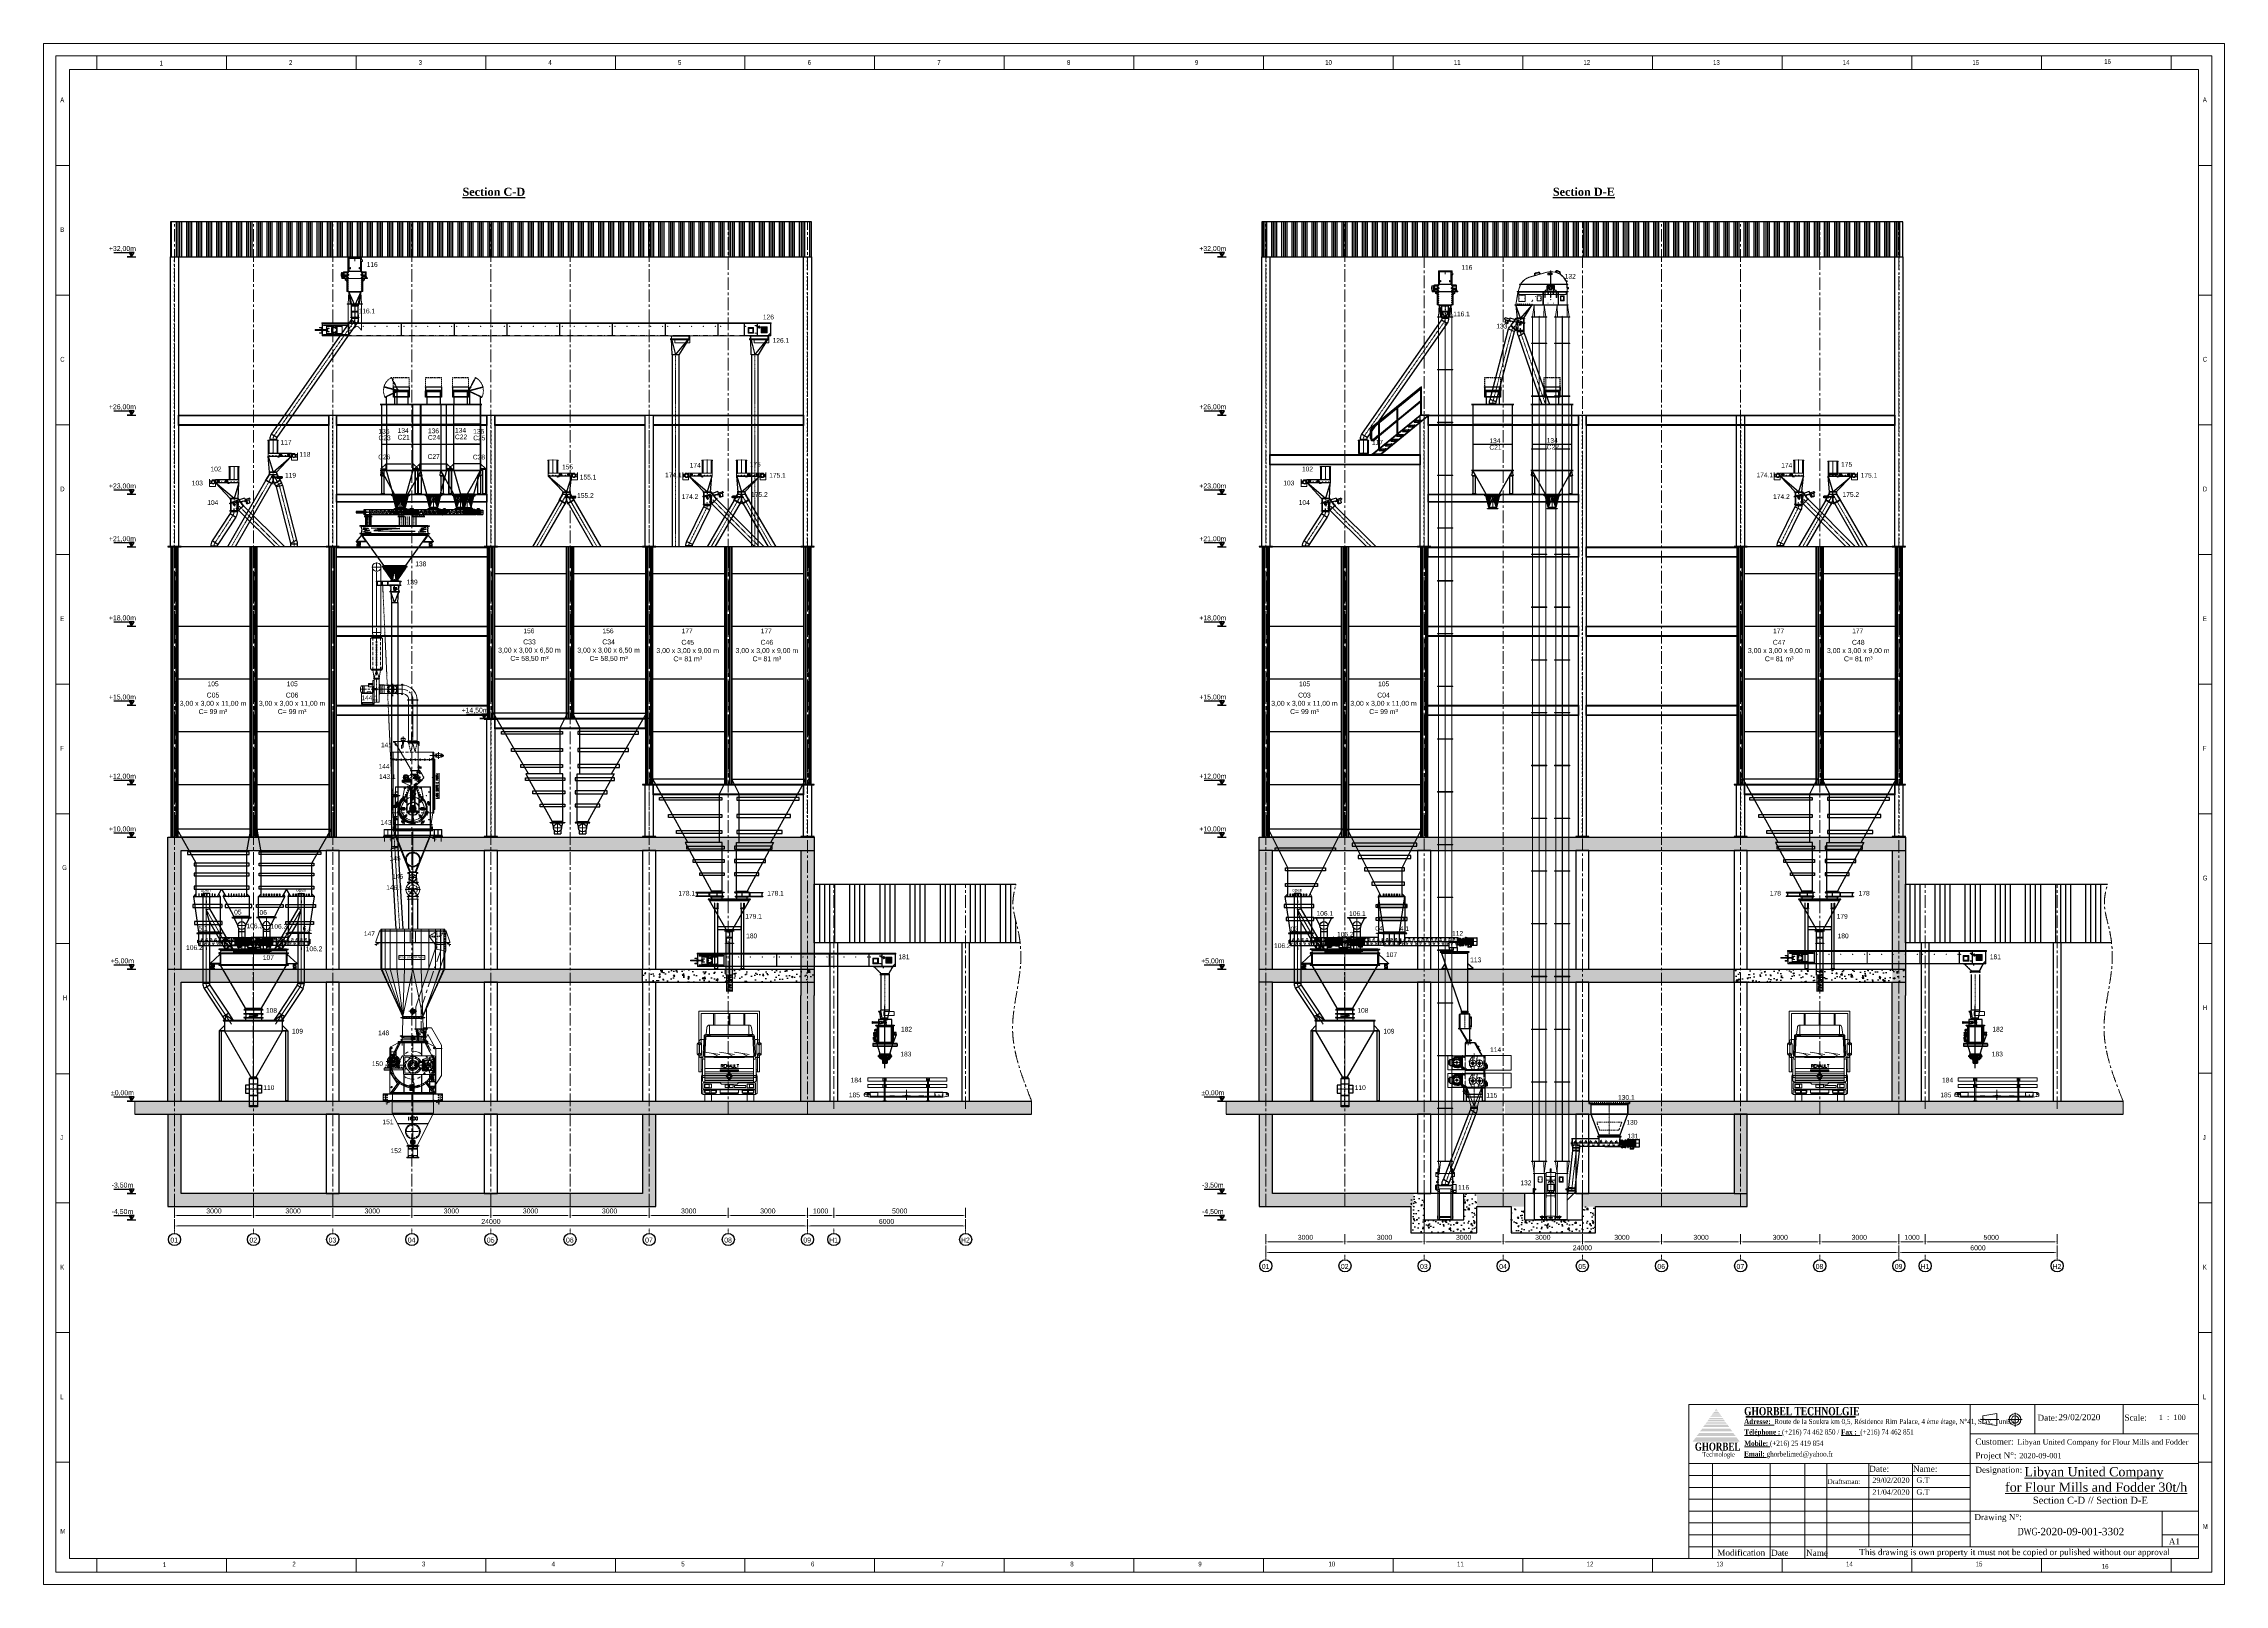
# Model space of a CAD drawing. Header units: millimetres. Extents: x 3220 to 226993, y 817 to 176024.
# Drawn here: x 144308 to 226993, y 59221 to 117622 of the extents above; entities that cross this region are included whole.
import ezdxf
from ezdxf.enums import TextEntityAlignment as Align

# ---------------------------------------------------------------- set-up
doc = ezdxf.new("R2010")
doc.units = ezdxf.units.MM
for name, pattern in [('ACAD_ISO03W100', [30, 12, -18]), ('AXES', [50.8, 31.75, -6.35, 6.35, -6.35]), ('AXES2', [1.125, 0.75, -0.125, 0.125, -0.125]), ('CENTER', [10.16, 6.35, -1.27, 1.27, -1.27]), ('center_short', [6.875, 4.75, -0.875, 0.375, -0.875]), ('CHAIN', [0.3543, 0.2362, -0.0295, 0.0591, -0.0295]), ('DASHED', [15, 7, -8]), ('DASHED2', [9.525, 6.35, -3.175]), ('DOT_CENTER', [14, 12, -1, 0, -1]), ('GESTRICHELT2', [0.375, 0.25, -0.125]), ('hidden_short', [3.125, 2.25, -0.875]), ('LONG_DASHED', [15, 10, -5])]:
    doc.linetypes.add(name, pattern=pattern)
for name, color, linetype in [('1', 7, 'Continuous'), ('AXES', 1, 'AXES2'), ('BANDE', 6, 'Continuous'), ('Cajetín', 7, 'Continuous'), ('D3', 7, 'Continuous'), ('INTERROMPU', 3, 'DASHED2'), ('Repère', 76, 'Continuous'), ('TB', 7, 'Continuous')]:
    doc.layers.add(name, color=color, linetype=linetype)
for name, color, linetype, lineweight in [('Axe', 1, 'AXES', 9), ('Cache', 3, 'ACAD_ISO03W100', 13), ('Camion_renault', 7, 'Continuous', 18), ('DESSIN', 7, 'Continuous', 25), ('Gewinde(DIN)', 160, 'Continuous', 25), ('MACHINE-AXIS', 1, 'center_short', 18), ('MACHINE-HID', 4, 'hidden_short', 18), ('MACHINE-VIS18', 4, 'Continuous', 18), ('Mittellinie (ISO)', 7, 'Continuous', 25), ('RAHMEN025', 7, 'Continuous', 50), ('Sichtbar (ISO)', 7, 'Continuous', 50)]:
    doc.layers.add(name, color=color, linetype=linetype, lineweight=lineweight)
doc.layers.add('MACHINE-CLEARANCE', color=1, linetype='Continuous', lineweight=18, plot=False)
for name, color, linetype, lineweight, true_color in [('Mittellinie(DIN)', 7, 'Continuous', 25, 0x3f3f3f), ('Mittelpunktmarkierung(DIN)', 7, 'Continuous', 25, 0x3f3f3f), ('Sichtbare Kanten(DIN)', 7, 'Continuous', 50, 0x3f3f3f), ('Sichtbare tangentiale Kanten(DIN)', 7, 'Continuous', 50, 0x3f3f3f), ('Verdeckte Kanten(DIN)', 7, 'DASHED', 35, 0x3f3f3f), ('Verdeckte tangentiale Kanten(DIN)', 7, 'DASHED', 35, 0x3f3f3f)]:
    doc.layers.add(name, color=color, linetype=linetype, lineweight=lineweight, true_color=true_color)
doc.styles.add('ARIAL_BOLD', font='arial.ttf')
doc.styles.add('ROMAND', font='romand__.ttf')
doc.styles.add('SLDTEXTSTYLE0', font='TXT', dxfattribs={"width": 0.75})
doc.styles.get("Standard").update_dxf_attribs({"font": 'arial.ttf'})
doc.dimstyles.new('ECHE 75', dxfattribs={"dimscale": 75, "dimtxt": 2.5, "dimasz": 1.5, "dimexe": 1.25, "dimexo": 0.625, "dimgap": 1, "dimtad": 1, "dimdec": 0, "dimtxsty": 'ARIAL_BOLD', "dimcen": 2.5, "dimclrd": 4, "dimclre": 4, "dimclrt": 6, "dimadec": 0, "dimazin": 0, "dimtfac": 1, "dimtdec": 0, "dimtmove": 0, "dimatfit": 3, "dimfxl": 1, "dimlwd": 13, "dimlwe": 13, "dimarcsym": 0})
pattern_1 = [(50, (0, 2000), (546.554, -47.817), [57.15, -628.65]), (355, (0, 2000), (-105.73, 573.17), [45.72, -502.922]), (100.4514, (45.55, 1996), (440.824, 525.353), [48.57, -534.271]), (46.1842, (0, 2152.4), (813.237, -126.127), [85.725, -942.975]), (96.6356, (67.8, 2141.9), (712.212, 742.278), [72.855, -801.407]), (351.184, (0, 2152.4), (712.212, 742.278), [68.58, -754.38]), (21, (76.2, 2114.3), (454.843, -306.7956), [57.15, -628.65]), (326, (76.2, 2114.3), (185.406, 552.564), [45.72, -502.92]), (71.4514, (114.1, 2088.73), (640.249, 245.768), [48.57, -534.27]), (37.5, (0, 2000), (9.2658, 253.6651), [0, -496.824, 0, -510.54, 0, -504.825]), (7.5, (0, 2000), (200.459, 300.5417), [0, -291.084, 0, -485.394, 0, -192.405]), (327.5, (-169.93, 2000), (406.7718, -17.1862), [0, -190.5, 0, -594.36, 0, -788.67]), (317.5, (-246.13, 2000), (444.3875, 76.2795), [0, -247.65, 0, -394.716, 0, -560.07])]
pattern_2 = [(50, (0, 1000), (546.554, -47.817), [57.15, -628.65]), (355, (0, 1000), (-105.73, 573.17), [45.72, -502.922]), (100.4514, (45.55, 996), (440.824, 525.353), [48.57, -534.271]), (46.1842, (0, 1152.4), (813.237, -126.127), [85.725, -942.975]), (96.6356, (67.8, 1141.9), (712.212, 742.278), [72.855, -801.407]), (351.184, (0, 1152.4), (712.212, 742.278), [68.58, -754.38]), (21, (76.2, 1114.3), (454.843, -306.796), [57.15, -628.65]), (326, (76.2, 1114.3), (185.406, 552.564), [45.72, -502.92]), (71.4514, (114.1, 1088.73), (640.249, 245.768), [48.57, -534.27]), (37.5, (0, 1000), (9.2658, 253.6651), [0, -496.824, 0, -510.54, 0, -504.825]), (7.5, (0, 1000), (200.459, 300.5417), [0, -291.084, 0, -485.394, 0, -192.405]), (327.5, (-169.93, 1000), (406.7718, -17.1862), [0, -190.5, 0, -594.36, 0, -788.67]), (317.5, (-246.13, 1000), (444.3875, 76.2795), [0, -247.65, 0, -394.716, 0, -560.07])]

# ---------------------------------------------------------------- blocks, each defined once
blk = doc.blocks.new('*D581')
at = {"color": 4, "lineweight": 13, "transparency": 16777216}
for p, q in [((149268, 73495), (149268, 73110)), ((149381, 73203), (152156, 73203)), ((152268, 73495), (152268, 73110))]:
    blk.add_line(p, q, dxfattribs=at)
at = {"color": 4, "transparency": 16777216}
for points in [[(149381, 73222), (149381, 73185), (149268, 73203)], [(152156, 73222), (152156, 73185), (152268, 73203)]]:
    blk.add_solid(points, dxfattribs=at)
at = {"layer": 'Defpoints', "color": 0, "transparency": 16777216}
for p in [(149268, 73542), (152268, 73542), (152268, 73203)]:
    blk.add_point(p, dxfattribs=at)
at = {"color": 6, "transparency": 16777216, "insert": (150768, 73374), "char_height": 187.5, "attachment_point": 5, "style": 'ARIAL_BOLD'}
blk.add_mtext('3000', dxfattribs=at)
blk = doc.blocks.new('*D582')
at = {"color": 4, "lineweight": 13, "transparency": 16777216}
for p, q in [((152268, 73495), (152268, 73110)), ((152381, 73203), (155156, 73203)), ((155268, 73495), (155268, 73110))]:
    blk.add_line(p, q, dxfattribs=at)
at = {"color": 4, "transparency": 16777216}
for points in [[(152381, 73222), (152381, 73185), (152268, 73203)], [(155156, 73222), (155156, 73185), (155268, 73203)]]:
    blk.add_solid(points, dxfattribs=at)
at = {"layer": 'Defpoints', "color": 0, "transparency": 16777216}
for p in [(152268, 73542), (155268, 73542), (155268, 73203)]:
    blk.add_point(p, dxfattribs=at)
at = {"color": 6, "transparency": 16777216, "insert": (153768, 73374), "char_height": 187.5, "attachment_point": 5, "style": 'ARIAL_BOLD'}
blk.add_mtext('3000', dxfattribs=at)
blk = doc.blocks.new('*D583')
at = {"color": 4, "lineweight": 13, "transparency": 16777216}
for p, q in [((155268, 73495), (155268, 73110)), ((155381, 73203), (158156, 73203)), ((158268, 73495), (158268, 73110))]:
    blk.add_line(p, q, dxfattribs=at)
at = {"color": 4, "transparency": 16777216}
for points in [[(155381, 73222), (155381, 73185), (155268, 73203)], [(158156, 73222), (158156, 73185), (158268, 73203)]]:
    blk.add_solid(points, dxfattribs=at)
at = {"layer": 'Defpoints', "color": 0, "transparency": 16777216}
for p in [(155268, 73542), (158268, 73542), (158268, 73203)]:
    blk.add_point(p, dxfattribs=at)
at = {"color": 6, "transparency": 16777216, "insert": (156768, 73374), "char_height": 187.5, "attachment_point": 5, "style": 'ARIAL_BOLD'}
blk.add_mtext('3000', dxfattribs=at)
blk = doc.blocks.new('*D584')
at = {"color": 4, "lineweight": 13, "transparency": 16777216}
for p, q in [((158268, 73495), (158268, 73110)), ((158381, 73203), (161156, 73203)), ((161268, 73495), (161268, 73110))]:
    blk.add_line(p, q, dxfattribs=at)
at = {"color": 4, "transparency": 16777216}
for points in [[(158381, 73222), (158381, 73185), (158268, 73203)], [(161156, 73222), (161156, 73185), (161268, 73203)]]:
    blk.add_solid(points, dxfattribs=at)
at = {"layer": 'Defpoints', "color": 0, "transparency": 16777216}
for p in [(158268, 73542), (161268, 73542), (161268, 73203)]:
    blk.add_point(p, dxfattribs=at)
at = {"color": 6, "transparency": 16777216, "insert": (159768, 73374), "char_height": 187.5, "attachment_point": 5, "style": 'ARIAL_BOLD'}
blk.add_mtext('3000', dxfattribs=at)
blk = doc.blocks.new('*D585')
at = {"color": 4, "lineweight": 13, "transparency": 16777216}
for p, q in [((161268, 73495), (161268, 73110)), ((161381, 73203), (164156, 73203)), ((164268, 73495), (164268, 73110))]:
    blk.add_line(p, q, dxfattribs=at)
at = {"color": 4, "transparency": 16777216}
for points in [[(161381, 73222), (161381, 73185), (161268, 73203)], [(164156, 73222), (164156, 73185), (164268, 73203)]]:
    blk.add_solid(points, dxfattribs=at)
at = {"layer": 'Defpoints', "color": 0, "transparency": 16777216}
for p in [(161268, 73542), (164268, 73542), (164268, 73203)]:
    blk.add_point(p, dxfattribs=at)
at = {"color": 6, "transparency": 16777216, "insert": (162768, 73374), "char_height": 187.5, "attachment_point": 5, "style": 'ARIAL_BOLD'}
blk.add_mtext('3000', dxfattribs=at)
blk = doc.blocks.new('*D586')
at = {"color": 4, "lineweight": 13, "transparency": 16777216}
for p, q in [((164268, 73495), (164268, 73110)), ((164381, 73203), (167156, 73203)), ((167268, 73495), (167268, 73110))]:
    blk.add_line(p, q, dxfattribs=at)
at = {"color": 4, "transparency": 16777216}
for points in [[(164381, 73222), (164381, 73185), (164268, 73203)], [(167156, 73222), (167156, 73185), (167268, 73203)]]:
    blk.add_solid(points, dxfattribs=at)
at = {"layer": 'Defpoints', "color": 0, "transparency": 16777216}
for p in [(164268, 73542), (167268, 73542), (167268, 73203)]:
    blk.add_point(p, dxfattribs=at)
at = {"color": 6, "transparency": 16777216, "insert": (165768, 73374), "char_height": 187.5, "attachment_point": 5, "style": 'ARIAL_BOLD'}
blk.add_mtext('3000', dxfattribs=at)
blk = doc.blocks.new('*D587')
at = {"color": 4, "lineweight": 13, "transparency": 16777216}
for p, q in [((149268, 73063), (149268, 72712)), ((149381, 72806), (173156, 72806)), ((173268, 73063), (173268, 72712))]:
    blk.add_line(p, q, dxfattribs=at)
at = {"color": 4, "transparency": 16777216}
for points in [[(149381, 72824), (149381, 72787), (149268, 72806)], [(173156, 72824), (173156, 72787), (173268, 72806)]]:
    blk.add_solid(points, dxfattribs=at)
at = {"layer": 'Defpoints', "color": 0, "transparency": 16777216}
for p in [(149268, 73110), (173268, 73110), (173268, 72806)]:
    blk.add_point(p, dxfattribs=at)
at = {"color": 6, "transparency": 16777216, "insert": (161268, 72976), "char_height": 187.5, "attachment_point": 5, "style": 'ARIAL_BOLD'}
blk.add_mtext('24000', dxfattribs=at)
blk = doc.blocks.new('*D588')
at = {"color": 4, "lineweight": 13, "transparency": 16777216}
for p, q in [((167268, 73495), (167268, 73110)), ((167381, 73203), (170156, 73203)), ((170268, 73495), (170268, 73110))]:
    blk.add_line(p, q, dxfattribs=at)
at = {"color": 4, "transparency": 16777216}
for points in [[(167381, 73222), (167381, 73185), (167268, 73203)], [(170156, 73222), (170156, 73185), (170268, 73203)]]:
    blk.add_solid(points, dxfattribs=at)
at = {"layer": 'Defpoints', "color": 0, "transparency": 16777216}
for p in [(167268, 73542), (170268, 73542), (170268, 73203)]:
    blk.add_point(p, dxfattribs=at)
at = {"color": 6, "transparency": 16777216, "insert": (168768, 73374), "char_height": 187.5, "attachment_point": 5, "style": 'ARIAL_BOLD'}
blk.add_mtext('3000', dxfattribs=at)
blk = doc.blocks.new('*D589')
at = {"color": 4, "lineweight": 13, "transparency": 16777216}
for p, q in [((170268, 73495), (170268, 73110)), ((170381, 73203), (173156, 73203)), ((173268, 73495), (173268, 73110))]:
    blk.add_line(p, q, dxfattribs=at)
at = {"color": 4, "transparency": 16777216}
for points in [[(170381, 73222), (170381, 73185), (170268, 73203)], [(173156, 73222), (173156, 73185), (173268, 73203)]]:
    blk.add_solid(points, dxfattribs=at)
at = {"layer": 'Defpoints', "color": 0, "transparency": 16777216}
for p in [(170268, 73542), (173268, 73542), (173268, 73203)]:
    blk.add_point(p, dxfattribs=at)
at = {"color": 6, "transparency": 16777216, "insert": (171768, 73374), "char_height": 187.5, "attachment_point": 5, "style": 'ARIAL_BOLD'}
blk.add_mtext('3000', dxfattribs=at)
blk = doc.blocks.new('cell 2.5x2.5x10.2')
at = {"layer": 'Axe', "lineweight": -3, "ltscale": 25}
for p, q in [((0, 1000), (0, -10000)), ((3000, 1000), (3000, -10000))]:
    blk.add_line(p, q, dxfattribs=at)
at = {"layer": 'DESSIN', "color": 4}
for p, q in [((3130, 1000), (-130, 1000)), ((-130, -10000), (-130, 1000)), ((-130, 988), (-130, -10000)), ((-62, -10000), (-62, 1000)), ((-62, 988), (-62, -10000)), ((62, -10000), (62, 1000)), ((62, 988), (62, -10000)), ((130, -10000), (130, 1000)), ((130, 988), (130, -10000)), ((2870, -10000), (2870, 1000)), ((2870, 988), (2870, -10000)), ((2938, -10000), (2938, 1000)), ((2938, 988), (2938, -10000)), ((3062, -10000), (3062, 1000)), ((3062, 988), (3062, -10000)), ((3130, -10000), (3130, 1000)), ((3130, 988), (3130, -10000)), ((130, -2000), (2870, -2000)), ((130, -4000), (2870, -4000)), ((130, -6000), (2870, -6000)), ((130, -8000), (2870, -8000)), ((3130, -10000), (-130, -10000)), ((2910, -10000), (90, -10000))]:
    blk.add_line(p, q, dxfattribs=at)
at = {"layer": 'DESSIN'}
for p, q in [((2959, -3960), (2959, -3960)), ((2959, -4040), (2959, -4040)), ((2959, -8040), (2959, -8040))]:
    blk.add_line(p, q, dxfattribs=at)
blk = doc.blocks.new('silo 3x3x8.50 m')
at = {"layer": 'Axe', "lineweight": -3, "ltscale": 25}
for p, q in [((0, 7500), (0, 1000)), ((3000, 7500), (3000, 1000))]:
    blk.add_line(p, q, dxfattribs=at)
at = {"layer": 'DESSIN', "color": 4}
for p, q in [((3130, 7500), (-130, 7500)), ((-130, 1000), (-130, 7500)), ((-130, 7488), (-130, 1000)), ((-62, 1000), (-62, 7500)), ((-62, 7488), (-62, 1000)), ((62, 1000), (62, 7500)), ((62, 7488), (62, 1000)), ((130, 1000), (130, 7500)), ((130, 7488), (130, 1000)), ((2870, 1000), (2870, 7500)), ((2870, 7488), (2870, 1000)), ((2938, 1000), (2938, 7500)), ((2938, 7488), (2938, 1000)), ((3062, 1000), (3062, 7500)), ((3062, 7488), (3062, 1000)), ((3130, 1000), (3130, 7500)), ((3130, 7488), (3130, 1000)), ((130, 6500), (2870, 6500)), ((130, 4500), (2870, 4500)), ((130, 2500), (2870, 2500)), ((3130, 1000), (-130, 1000)), ((2910, 1000), (90, 1000))]:
    blk.add_line(p, q, dxfattribs=at)
at = {"layer": 'DESSIN'}
for p, q in [((2959, 6040), (2959, 6040)), ((2959, 5960), (2959, 5960)), ((2959, 1960), (2959, 1960))]:
    blk.add_line(p, q, dxfattribs=at)
blk = doc.blocks.new('cel3x3x9')
at = {"layer": 'Axe', "lineweight": -3, "ltscale": 25}
for p, q in [((0, 9000), (0, 0)), ((3000, 9000), (3000, 0))]:
    blk.add_line(p, q, dxfattribs=at)
at = {"layer": 'DESSIN', "color": 4}
for p, q in [((3130, 9000), (-130, 9000)), ((-130, 0), (-130, 9000)), ((-130, 8988), (-130, 0)), ((-62, 0), (-62, 9000)), ((-62, 8988), (-62, 0)), ((62, 0), (62, 9000)), ((62, 8988), (62, 0)), ((130, 0), (130, 9000)), ((130, 8988), (130, 0)), ((2870, 0), (2870, 9000)), ((2870, 8988), (2870, 0)), ((2938, 0), (2938, 9000)), ((2938, 8988), (2938, 0)), ((3062, 0), (3062, 9000)), ((3062, 8988), (3062, 0)), ((3130, 0), (3130, 9000)), ((3130, 8988), (3130, 0)), ((130, 8000), (2870, 8000)), ((130, 6000), (2870, 6000)), ((130, 4000), (2870, 4000)), ((130, 2000), (2870, 2000)), ((3130, 0), (-130, 0)), ((2910, 0), (90, 0))]:
    blk.add_line(p, q, dxfattribs=at)
at = {"layer": 'DESSIN'}
for p, q in [((2959, 6040), (2959, 6040)), ((2959, 5960), (2959, 5960)), ((2959, 1960), (2959, 1960))]:
    blk.add_line(p, q, dxfattribs=at)
blk = doc.blocks.new('section c-d')
h = blk.add_hatch()
h.set_pattern_fill('ANSI34', color=252, scale=20, angle=45)
h.paths.add_polyline_path([(-150, 32000), (0, 32000), (0, 33324), (-150, 33324)])
h.paths.add_polyline_path([(0, 33324), (0, 32000), (3000, 32000), (3000, 33324)])
h.paths.add_polyline_path([(6000, 32000), (6000, 33324), (3000, 33324), (3000, 32000)])
h.paths.add_polyline_path([(9000, 32000), (9000, 33324), (6000, 33324), (6000, 32000)])
h.paths.add_polyline_path([(9000, 33324), (9000, 32000), (24150, 32000), (24150, 33324)])
h = blk.add_hatch()
h.set_pattern_fill('AR-CONC', color=256, scale=3)
h.set_pattern_definition(pattern_1)
h.paths.add_polyline_path([(0, 9500), (-250, 9500), (-250, 5000), (0, 5000)])
h.paths.add_polyline_path([(250, 9500), (0, 9500), (0, 5000), (250, 5000)])
h.paths.add_polyline_path([(0, 10000), (-250, 10000), (-250, 9500), (0, 9500)])
h.paths.add_polyline_path([(3000, 10000), (0, 10000), (0, 9500), (250, 9500), (3000, 9500)])
h.paths.add_polyline_path([(6000, 10000), (3000, 10000), (3000, 9500), (6000, 9500)])
h.paths.add_polyline_path([(9000, 10000), (6000, 10000), (6000, 9500), (9000, 9500)])
h.paths.add_polyline_path([(12000, 10000), (9000, 10000), (9000, 9500), (12000, 9500)])
h.paths.add_polyline_path([(15000, 10000), (12000, 10000), (12000, 9500), (15000, 9500)])
h.paths.add_polyline_path([(24000, 10000), (15000, 10000), (15000, 9500), (15250, 9500), (17750, 9500), (24000, 9500)])
h.paths.add_polyline_path([(24000, 9500), (23750, 9500), (23750, 5000), (24000, 5000)])
h.paths.add_polyline_path([(24250, 9500), (24000, 9500), (24000, 5000), (24250, 5000)])
h.paths.add_polyline_path([(24250, 10000), (24000, 10000), (24000, 9500), (24250, 9500)])
h = blk.add_hatch()
h.set_pattern_fill('ANSI34', color=76, scale=60, angle=45)
h.paths.add_polyline_path([(25000, 8219), (24250, 8219), (24250, 6000), (25000, 6000)])
h.paths.add_polyline_path([(30000, 8219), (25000, 8219), (25000, 6000), (25150, 6000), (30000, 6000)])
edge = h.paths.add_edge_path()
edge.add_spline(control_points=[(32065, 6000), (32044, 6184), (31955, 6692), (31715, 7425), (31849, 7984), (31906, 8219)], knot_values=[6114.072042, 6114.072042, 6114.072042, 6114.072042, 6667.775317, 7650.016117, 8363.52173, 8363.52173, 8363.52173, 8363.52173], degree=3, periodic=0)
edge.add_line((31906, 8219), (30000, 8219))
edge.add_line((30000, 8219), (30000, 6000))
edge.add_line((30000, 6000), (32065, 6000))
h = blk.add_hatch()
h.set_pattern_fill('AR-CONC', color=256, scale=3)
h.set_pattern_definition(pattern_2)
h.paths.add_polyline_path([(0, 4500), (-250, 4500), (-250, 0), (0, 0)])
h.paths.add_polyline_path([(250, 4500), (0, 4500), (0, 0), (250, 0)])
h.paths.add_polyline_path([(0, 5000), (-250, 5000), (-250, 4500), (0, 4500)])
h.paths.add_polyline_path([(3000, 5000), (0, 5000), (0, 4500), (250, 4500), (3000, 4500)])
h.paths.add_polyline_path([(6000, 5000), (3000, 5000), (3000, 4500), (3250, 4500), (6000, 4500)])
h.paths.add_polyline_path([(9000, 5000), (6000, 5000), (6000, 4500), (6250, 4500), (9000, 4500)])
h.paths.add_polyline_path([(12000, 5000), (9000, 5000), (9000, 4500), (9250, 4500), (12000, 4500)])
h.paths.add_polyline_path([(15000, 5000), (12000, 5000), (12000, 4500), (12250, 4500), (15000, 4500)])
h.paths.add_polyline_path([(24000, 5000), (23750, 5000), (23750, 4500), (24000, 4500)])
h.paths.add_polyline_path([(24250, 5000), (24000, 5000), (24000, 4500), (24250, 4500)])
h.paths.add_polyline_path([(24250, 4500), (24000, 4500), (24000, 0), (24250, 0)])
h.paths.add_polyline_path([(24000, 4500), (23750, 4500), (23750, 0), (24000, 0)])
h.paths.add_polyline_path([(17750, 4500), (17750, 5000), (15000, 5000), (15000, 4500)])
h = blk.add_hatch()
h.set_pattern_fill('AR-CONC', color=256, scale=3)
h.paths.add_polyline_path([(18000, 5000), (17750, 5000), (17750, 4500), (18000, 4500)])
h.paths.add_polyline_path([(21000, 5000), (18000, 5000), (18000, 4500), (21000, 4500)])
h.paths.add_polyline_path([(23750, 5000), (21000, 5000), (21000, 4500), (23750, 4500)])
h.paths.add_polyline_path([(24000, 5000), (23750, 5000), (23750, 4500), (24000, 4500)])
h.paths.add_polyline_path([(24250, 5000), (24000, 5000), (24000, 4500), (24250, 4500)])
h = blk.add_hatch()
h.set_pattern_fill('AR-CONC', color=256, scale=3)
h.paths.add_polyline_path([(-250, 0), (-1500, 0), (-1500, -500), (-250, -500)])
h.paths.add_polyline_path([(0, 0), (-250, 0), (-250, -500), (0, -500)])
h.paths.add_polyline_path([(250, 0), (0, 0), (0, -500), (250, -500)])
h.paths.add_polyline_path([(3000, 0), (250, 0), (250, -500), (3000, -500)])
h.paths.add_polyline_path([(6000, 0), (3000, 0), (3000, -500), (3250, -500), (6000, -500)])
h.paths.add_polyline_path([(9000, 0), (6000, 0), (6000, -500), (6250, -500), (9000, -500)])
h.paths.add_polyline_path([(12000, 0), (9000, 0), (9000, -500), (9250, -500), (12000, -500)])
h.paths.add_polyline_path([(15000, 0), (14750, 0), (12000, 0), (12000, -500), (15000, -500)])
h.paths.add_polyline_path([(23750, 0), (15000, 0), (15000, -500), (23750, -500)])
h.paths.add_polyline_path([(24000, 0), (23750, 0), (23750, -500), (24000, -500)])
h.paths.add_polyline_path([(24250, 0), (24000, 0), (24000, -500), (24250, -500)])
h.paths.add_polyline_path([(32500, 0), (24250, 0), (24250, -500), (32500, -500)])
h = blk.add_hatch()
h.set_pattern_fill('AR-CONC', color=256, scale=3)
h.paths.add_polyline_path([(0, -500), (-250, -500), (-250, -4000), (0, -4000)])
h.paths.add_polyline_path([(250, -500), (0, -500), (0, -4000), (3000, -4000), (3000, -3500), (2750, -3500), (250, -3500)])
h.paths.add_polyline_path([(6000, -3500), (3000, -3500), (3000, -4000), (6000, -4000)])
h.paths.add_polyline_path([(9000, -3500), (8750, -3500), (6000, -3500), (6000, -4000), (9000, -4000)])
h.paths.add_polyline_path([(12000, -3500), (9000, -3500), (9000, -4000), (12000, -4000)])
h.paths.add_polyline_path([(15000, -3500), (12000, -3500), (12000, -4000), (15000, -4000)])
h.paths.add_polyline_path([(18000, -500), (17750, -500), (17750, -3500), (15000, -3500), (15000, -4000), (18000, -4000)])
h.paths.add_polyline_path([(18250, -500), (18000, -500), (18000, -4000), (18250, -4000)])
for p, q in [((23750, 9500), (24250, 9500)), ((17750, 4500), (17750, 5000)), ((-1500, 0), (32500, 0)), ((-1500, -500), (32500, -500))]:
    blk.add_line(p, q)
for points in [[(-150, 32000), (24150, 32000), (24150, 33324), (-150, 33324)], [(150, 21020), (-150, 21020), (-150, 32000), (150, 32000)], [(5850, 25610), (150, 25610), (150, 26000), (5850, 26000)], [(150, 25981), (5850, 25981), (5850, 25629), (150, 25629)], [(6150, 21020), (5850, 21020), (5850, 26000), (6150, 26000)], [(11850, 25610), (6150, 25610), (6150, 26000), (11850, 26000)], [(6150, 25981), (11850, 25981), (11850, 25629), (6150, 25629)], [(12150, 21020), (11850, 21020), (11850, 26000), (12150, 26000)], [(18150, 21020), (17850, 21020), (17850, 26000), (18150, 26000)], [(6150, 23000), (11850, 23000), (11850, 22700), (6150, 22700)], [(11850, 22711), (6150, 22711), (6150, 22989), (11850, 22989)], [(-250, 21000), (250, 21000), (250, 21020), (-250, 21020)], [(5750, 21000), (6250, 21000), (6250, 21020), (5750, 21020)], [(11870, 20610), (6130, 20610), (6130, 21000), (11870, 21000)], [(6130, 20981), (11870, 20981), (11870, 20629), (6130, 20629)], [(11750, 21000), (12250, 21000), (12250, 21020), (11750, 21020)], [(17750, 21000), (18250, 21000), (18250, 21020), (17750, 21020)], [(23750, 21000), (24250, 21000), (24250, 21020), (23750, 21020)], [(11870, 17610), (6130, 17610), (6130, 18000), (11870, 18000)], [(6130, 17981), (11870, 17981), (11870, 17629), (6130, 17629)], [(11870, 14610), (6130, 14610), (6130, 15000), (11870, 15000)], [(6130, 14981), (11870, 14981), (11870, 14629), (6130, 14629)], [(11750, 14480), (12250, 14480), (12250, 14500), (11750, 14500)], [(12150, 10020), (11850, 10020), (11850, 14480), (12150, 14480)], [(17850, 14110), (12150, 14110), (12150, 14500), (17850, 14500)], [(12150, 14481), (17850, 14481), (17850, 14129), (12150, 14129)], [(17750, 11980), (18250, 11980), (18250, 12000), (17750, 12000)], [(18150, 10020), (17850, 10020), (17850, 11980), (18150, 11980)], [(23850, 11610), (18150, 11610), (18150, 12000), (23850, 12000)], [(18150, 11981), (23850, 11981), (23850, 11629), (18150, 11629)], [(23750, 11980), (24250, 11980), (24250, 12000), (23750, 12000)], [(11750, 10000), (12250, 10000), (12250, 10020), (11750, 10020)], [(17750, 10000), (18250, 10000), (18250, 10020), (17750, 10020)], [(23750, 10000), (24250, 10000), (24250, 10020), (23750, 10020)], [(5750, 5000), (6250, 5000), (6250, 9500), (5750, 9500)], [(11750, 5000), (12250, 5000), (12250, 9500), (11750, 9500)], [(17750, 5000), (18250, 5000), (18250, 9500), (17750, 9500)], [(5750, 0), (6250, 0), (6250, 4500), (5750, 4500)], [(11750, 0), (12250, 0), (12250, 4500), (11750, 4500)], [(17750, 0), (18250, 0), (18250, 4500), (17750, 4500)], [(5750, -3500), (6250, -3500), (6250, -500), (5750, -500)], [(11750, -3500), (12250, -3500), (12250, -500), (11750, -500)]]:
    blk.add_lwpolyline(points, close=True)
for points in [[(23850, 21000), (23850, 32000), (24150, 32000), (24150, 21000)], [(17850, 25610), (12150, 25610), (12150, 26000), (23850, 26000), (23850, 25610), (18150, 25610)], [(17850, 25629), (12150, 25629), (12150, 25981), (17850, 25981)], [(18150, 25981), (23850, 25981), (23850, 25629), (18150, 25629)], [(24150, 12000), (24150, 10020), (23850, 10020), (23850, 12000)], [(-250, 5000), (-250, 10000), (24250, 10000), (24250, 4000)], [(250, 5000), (250, 9500), (23750, 9500), (23750, 4000)], [(-250, 0), (-250, 5000), (17750, 5000)], [(17750, 5000), (24250, 5000)], [(250, 0), (250, 4500), (17750, 4500)], [(17750, 4500), (24250, 4500)], [(23750, 0), (23750, 4000)], [(24250, 0), (24250, 4000)], [(-250, -500), (-250, -4000), (18250, -4000), (18250, -500)], [(17750, -500), (17750, -3500), (250, -3500), (250, -500)]]:
    blk.add_lwpolyline(points)
at = {"color": 76}
blk.add_lwpolyline([(32065, 6000), (24250, 6000), (24250, 8219), (31906, 8219)], dxfattribs=at)
for points in [[(24850, 0), (25150, 0), (25150, 6000), (24850, 6000)], [(29850, 0), (30150, 0), (30150, 6000), (29850, 6000)]]:
    blk.add_lwpolyline(points, close=True, dxfattribs=at)
at = {"layer": 'Axe', "ltscale": 15}
for p, q in [((0, -4000), (0, 33324)), ((3000, -4000), (3000, 33324)), ((6000, -4000), (6000, 33324)), ((9000, -4000), (9000, 33324)), ((12000, -4000), (12000, 33324)), ((15000, -4000), (15000, 33324)), ((18000, -4000), (18000, 33324)), ((21000, -500), (21000, 33324)), ((24000, -500), (24000, 33324)), ((25000, -300), (25000, 8219)), ((30000, -300), (30000, 8219)), ((-1500, -500), (-1500, 0)), ((32500, -500), (32500, 0))]:
    blk.add_line(p, q, dxfattribs=at)
blk.add_spline([(32500, 0), (31779, 2718), (32093, 5400), (31970, 6549), (31792, 7515), (31906, 8219)], degree=3, dxfattribs=at)
at = {"layer": 'Cache', "ltscale": 5}
for points in [[(-6, 32000), (6, 32000), (6, 21020), (-6, 21020)], [(5994, 26000), (6006, 26000), (6006, 21020), (5994, 21020)], [(11994, 26000), (12006, 26000), (12006, 21020), (11994, 21020)], [(17994, 26000), (18006, 26000), (18006, 21020), (17994, 21020)], [(11994, 14480), (12006, 14480), (12006, 10020), (11994, 10020)], [(17994, 11980), (18006, 11980), (18006, 10020), (17994, 10020)]]:
    blk.add_lwpolyline(points, close=True, dxfattribs=at)
for points in [[(23994, 21000), (23994, 32000), (24006, 32000), (24006, 21000)], [(24006, 12000), (24006, 10020), (23994, 10020), (23994, 12000)]]:
    blk.add_lwpolyline(points, dxfattribs=at)
for name, p in [('cell 2.5x2.5x10.2', (0, 20000)), ('cell 2.5x2.5x10.2', (3000, 20000)), ('cel3x3x9', (18000, 12000)), ('cel3x3x9', (21000, 12000))]:
    blk.add_blockref(name, p)
at = {"color": 2}
for p in [(12000, 13500), (15000, 13500)]:
    blk.add_blockref('silo 3x3x8.50 m', p, dxfattribs=at)
blk = doc.blocks.new('*D590')
at = {"color": 4, "lineweight": 13, "transparency": 16777216}
for p, q in [((190651, 72495), (190651, 72110)), ((190763, 72203), (193538, 72203)), ((193651, 72495), (193651, 72110))]:
    blk.add_line(p, q, dxfattribs=at)
at = {"color": 4, "transparency": 16777216}
for points in [[(190763, 72222), (190763, 72185), (190651, 72203)], [(193538, 72222), (193538, 72185), (193651, 72203)]]:
    blk.add_solid(points, dxfattribs=at)
at = {"layer": 'Defpoints', "color": 0, "transparency": 16777216}
for p in [(190651, 72542), (193651, 72542), (193651, 72203)]:
    blk.add_point(p, dxfattribs=at)
at = {"color": 6, "transparency": 16777216, "insert": (192151, 72374), "char_height": 187.5, "attachment_point": 5, "style": 'ARIAL_BOLD'}
blk.add_mtext('3000', dxfattribs=at)
blk = doc.blocks.new('*D591')
at = {"color": 4, "lineweight": 13, "transparency": 16777216}
for p, q in [((193651, 72495), (193651, 72110)), ((193763, 72203), (196538, 72203)), ((196651, 72495), (196651, 72110))]:
    blk.add_line(p, q, dxfattribs=at)
at = {"color": 4, "transparency": 16777216}
for points in [[(193763, 72222), (193763, 72185), (193651, 72203)], [(196538, 72222), (196538, 72185), (196651, 72203)]]:
    blk.add_solid(points, dxfattribs=at)
at = {"layer": 'Defpoints', "color": 0, "transparency": 16777216}
for p in [(193651, 72542), (196651, 72542), (196651, 72203)]:
    blk.add_point(p, dxfattribs=at)
at = {"color": 6, "transparency": 16777216, "insert": (195151, 72374), "char_height": 187.5, "attachment_point": 5, "style": 'ARIAL_BOLD'}
blk.add_mtext('3000', dxfattribs=at)
blk = doc.blocks.new('*D592')
at = {"color": 4, "lineweight": 13, "transparency": 16777216}
for p, q in [((196651, 72495), (196651, 72110)), ((196763, 72203), (199538, 72203)), ((199651, 72495), (199651, 72110))]:
    blk.add_line(p, q, dxfattribs=at)
at = {"color": 4, "transparency": 16777216}
for points in [[(196763, 72222), (196763, 72185), (196651, 72203)], [(199538, 72222), (199538, 72185), (199651, 72203)]]:
    blk.add_solid(points, dxfattribs=at)
at = {"layer": 'Defpoints', "color": 0, "transparency": 16777216}
for p in [(196651, 72542), (199651, 72542), (199651, 72203)]:
    blk.add_point(p, dxfattribs=at)
at = {"color": 6, "transparency": 16777216, "insert": (198151, 72374), "char_height": 187.5, "attachment_point": 5, "style": 'ARIAL_BOLD'}
blk.add_mtext('3000', dxfattribs=at)
blk = doc.blocks.new('*D593')
at = {"color": 4, "lineweight": 13, "transparency": 16777216}
for p, q in [((199651, 72495), (199651, 72110)), ((199763, 72203), (202538, 72203)), ((202651, 72495), (202651, 72110))]:
    blk.add_line(p, q, dxfattribs=at)
at = {"color": 4, "transparency": 16777216}
for points in [[(199763, 72222), (199763, 72185), (199651, 72203)], [(202538, 72222), (202538, 72185), (202651, 72203)]]:
    blk.add_solid(points, dxfattribs=at)
at = {"layer": 'Defpoints', "color": 0, "transparency": 16777216}
for p in [(199651, 72542), (202651, 72542), (202651, 72203)]:
    blk.add_point(p, dxfattribs=at)
at = {"color": 6, "transparency": 16777216, "insert": (201151, 72374), "char_height": 187.5, "attachment_point": 5, "style": 'ARIAL_BOLD'}
blk.add_mtext('3000', dxfattribs=at)
blk = doc.blocks.new('*D594')
at = {"color": 4, "lineweight": 13, "transparency": 16777216}
for p, q in [((202651, 72495), (202651, 72110)), ((202763, 72203), (205538, 72203)), ((205651, 72495), (205651, 72110))]:
    blk.add_line(p, q, dxfattribs=at)
at = {"color": 4, "transparency": 16777216}
for points in [[(202763, 72222), (202763, 72185), (202651, 72203)], [(205538, 72222), (205538, 72185), (205651, 72203)]]:
    blk.add_solid(points, dxfattribs=at)
at = {"layer": 'Defpoints', "color": 0, "transparency": 16777216}
for p in [(202651, 72542), (205651, 72542), (205651, 72203)]:
    blk.add_point(p, dxfattribs=at)
at = {"color": 6, "transparency": 16777216, "insert": (204151, 72374), "char_height": 187.5, "attachment_point": 5, "style": 'ARIAL_BOLD'}
blk.add_mtext('3000', dxfattribs=at)
blk = doc.blocks.new('*D595')
at = {"color": 4, "lineweight": 13, "transparency": 16777216}
for p, q in [((205651, 72495), (205651, 72110)), ((205763, 72203), (208538, 72203)), ((208651, 72495), (208651, 72110))]:
    blk.add_line(p, q, dxfattribs=at)
at = {"color": 4, "transparency": 16777216}
for points in [[(205763, 72222), (205763, 72185), (205651, 72203)], [(208538, 72222), (208538, 72185), (208651, 72203)]]:
    blk.add_solid(points, dxfattribs=at)
at = {"layer": 'Defpoints', "color": 0, "transparency": 16777216}
for p in [(205651, 72542), (208651, 72542), (208651, 72203)]:
    blk.add_point(p, dxfattribs=at)
at = {"color": 6, "transparency": 16777216, "insert": (207151, 72374), "char_height": 187.5, "attachment_point": 5, "style": 'ARIAL_BOLD'}
blk.add_mtext('3000', dxfattribs=at)
blk = doc.blocks.new('*D596')
at = {"color": 4, "lineweight": 13, "transparency": 16777216}
for p, q in [((190651, 72063), (190651, 71712)), ((214651, 72063), (214651, 71712)), ((190763, 71806), (214538, 71806))]:
    blk.add_line(p, q, dxfattribs=at)
at = {"color": 4, "transparency": 16777216}
for points in [[(190763, 71824), (190763, 71787), (190651, 71806)], [(214538, 71824), (214538, 71787), (214651, 71806)]]:
    blk.add_solid(points, dxfattribs=at)
at = {"layer": 'Defpoints', "color": 0, "transparency": 16777216}
for p in [(190651, 72110), (214651, 72110), (214651, 71806)]:
    blk.add_point(p, dxfattribs=at)
at = {"color": 6, "transparency": 16777216, "insert": (202651, 71976), "char_height": 187.5, "attachment_point": 5, "style": 'ARIAL_BOLD'}
blk.add_mtext('24000', dxfattribs=at)
blk = doc.blocks.new('*D597')
at = {"color": 4, "lineweight": 13, "transparency": 16777216}
for p, q in [((208651, 72495), (208651, 72110)), ((208763, 72203), (211538, 72203)), ((211651, 72495), (211651, 72110))]:
    blk.add_line(p, q, dxfattribs=at)
at = {"color": 4, "transparency": 16777216}
for points in [[(208763, 72222), (208763, 72185), (208651, 72203)], [(211538, 72222), (211538, 72185), (211651, 72203)]]:
    blk.add_solid(points, dxfattribs=at)
at = {"layer": 'Defpoints', "color": 0, "transparency": 16777216}
for p in [(208651, 72542), (211651, 72542), (211651, 72203)]:
    blk.add_point(p, dxfattribs=at)
at = {"color": 6, "transparency": 16777216, "insert": (210151, 72374), "char_height": 187.5, "attachment_point": 5, "style": 'ARIAL_BOLD'}
blk.add_mtext('3000', dxfattribs=at)
blk = doc.blocks.new('*D598')
at = {"color": 4, "lineweight": 13, "transparency": 16777216}
for p, q in [((211651, 72495), (211651, 72110)), ((211763, 72203), (214538, 72203)), ((214651, 72495), (214651, 72110))]:
    blk.add_line(p, q, dxfattribs=at)
at = {"color": 4, "transparency": 16777216}
for points in [[(211763, 72222), (211763, 72185), (211651, 72203)], [(214538, 72222), (214538, 72185), (214651, 72203)]]:
    blk.add_solid(points, dxfattribs=at)
at = {"layer": 'Defpoints', "color": 0, "transparency": 16777216}
for p in [(211651, 72542), (214651, 72542), (214651, 72203)]:
    blk.add_point(p, dxfattribs=at)
at = {"color": 6, "transparency": 16777216, "insert": (213151, 72374), "char_height": 187.5, "attachment_point": 5, "style": 'ARIAL_BOLD'}
blk.add_mtext('3000', dxfattribs=at)
blk = doc.blocks.new('1.5 M f')
at = {"color": 76}
for p, q in [((-294, 1074), (-2187, -474)), ((-294, 1012), (-2157, -512)), ((-320, 8, 0), (-320, 976, 0)), ((-294, 8, 0), (-294, 1074, 0)), ((-1218, -704), (-1218, 257)), ((-320, 539), (-1192, -174)), ((-320, 505), (-1192, -208)), ((-1192, -679), (-1192, 278)), ((-2181, -563), (-2229, -563)), ((-2229, -893), (-2229, -563)), ((-2157, -512), (-2187, -474)), ((-2181, -893), (-2181, -563)), ((-1918, -754), (-2122, -921)), ((-1918, -816), (-2092, -958)), ((-1918, -1276), (-1918, -316)), ((-1218, -196), (-1892, -747)), ((-1218, -229), (-1892, -781)), ((-1892, -1252), (-1892, -295)), ((-1236, -717, 0), (-1174, -666, 0)), ((-1236, -717, 0), (-1231, -723, 0)), ((-1174, -666, 0), (-1169, -672, 0)), ((-2181, -893, 0), (-2229, -893, 0)), ((-2122, -921, 0), (-2092, -958, 0)), ((-1936, -1290, 0), (-1874, -1239, 0)), ((-1936, -1290, 0), (-1931, -1296, 0)), ((-1874, -1239, 0), (-1869, -1245, 0))]:
    blk.add_line(p, q, dxfattribs=at)
for p, q in [((-2162, -1485), (-347, 0, 0)), ((-2143, -1485, 0), (-328, 0, 0)), ((-19, 0, 0), (-1834, -1485, 0)), ((0, 0, 0), (-1815, -1485, 0)), ((0, 0), (-347, 0)), ((-1779, -1485), (-2183, -1485)), ((-2183, -1500), (-2183, -1485)), ((-1779, -1500), (-2183, -1500)), ((-1779, -1485), (-1779, -1500))]:
    blk.add_line(p, q)
at = {"color": 5}
for p, q in [((-1003, -750, 0), (-1253, -750, 0)), ((-1253, -750, 0), (-1253, -780, 0)), ((-1253, -780, 0), (-1248, -780, 0)), ((-998, -755, 0), (-1248, -755, 0)), ((-1248, -755, 0), (-1248, -780, 0)), ((-783, -570, 0), (-1033, -570, 0)), ((-1033, -570, 0), (-1033, -600, 0)), ((-1033, -600, 0), (-1028, -600, 0)), ((-778, -575, 0), (-1028, -575, 0)), ((-1028, -575, 0), (-1028, -600, 0)), ((-1003, -720, 0), (-1003, -750, 0)), ((-1003, -720, 0), (-998, -720, 0)), ((-998, -720, 0), (-998, -755, 0)), ((-563, -390, 0), (-813, -390, 0)), ((-813, -390, 0), (-813, -420, 0)), ((-813, -420, 0), (-808, -420, 0)), ((-558, -395, 0), (-808, -395, 0)), ((-808, -395, 0), (-808, -420, 0)), ((-783, -540, 0), (-783, -570, 0)), ((-783, -540, 0), (-778, -540, 0)), ((-778, -540, 0), (-778, -575, 0)), ((-343, -210), (-593, -210)), ((-593, -210), (-593, -240)), ((-593, -240), (-588, -240)), ((-338, -215), (-588, -215)), ((-588, -215), (-588, -240)), ((-563, -360, 0), (-563, -390, 0)), ((-563, -360, 0), (-558, -360, 0)), ((-558, -360, 0), (-558, -395, 0)), ((-343, -180), (-343, -210)), ((-343, -180), (-338, -180)), ((-338, -180), (-338, -215)), ((-1663, -1290, 0), (-1913, -1290, 0)), ((-1913, -1290, 0), (-1913, -1320, 0)), ((-1913, -1320, 0), (-1908, -1320, 0)), ((-1658, -1295, 0), (-1908, -1295, 0)), ((-1908, -1295, 0), (-1908, -1320, 0)), ((-1443, -1110, 0), (-1693, -1110, 0)), ((-1693, -1110, 0), (-1693, -1140, 0)), ((-1693, -1140, 0), (-1688, -1140, 0)), ((-1438, -1115, 0), (-1688, -1115, 0)), ((-1688, -1115, 0), (-1688, -1140, 0)), ((-1663, -1260, 0), (-1663, -1290, 0)), ((-1663, -1260, 0), (-1658, -1260, 0)), ((-1658, -1260, 0), (-1658, -1295, 0)), ((-1223, -930, 0), (-1473, -930, 0)), ((-1473, -930, 0), (-1473, -960, 0)), ((-1473, -960, 0), (-1468, -960, 0)), ((-1218, -935, 0), (-1468, -935, 0)), ((-1468, -935, 0), (-1468, -960, 0)), ((-1443, -1080, 0), (-1443, -1110, 0)), ((-1443, -1080, 0), (-1438, -1080, 0)), ((-1438, -1080, 0), (-1438, -1115, 0)), ((-1223, -900, 0), (-1223, -930, 0)), ((-1223, -900, 0), (-1218, -900, 0)), ((-1218, -900, 0), (-1218, -935, 0))]:
    blk.add_line(p, q, dxfattribs=at)
at = {"color": 3, "linetype": 'ACAD_ISO03W100'}
for p, q in [((-1238, -760, 0), (-1008, -760, 0)), ((-1018, -580, 0), (-788, -580, 0)), ((-798, -400, 0), (-568, -400, 0)), ((-578, -220), (-348, -220)), ((-1898, -1300, 0), (-1668, -1300, 0)), ((-1678, -1120, 0), (-1448, -1120, 0)), ((-1458, -940, 0), (-1228, -940, 0))]:
    blk.add_line(p, q, dxfattribs=at)
at = {"color": 1, "linetype": 'AXES'}
for p, q in [((-1216, -780, 0), (-1200, -780, 0)), ((-1208, -788, 0), (-1208, -772, 0)), ((-1056, -780, 0), (-1040, -780, 0)), ((-1048, -788, 0), (-1048, -772, 0)), ((-996, -600, 0), (-980, -600, 0)), ((-988, -608, 0), (-988, -592, 0)), ((-836, -600, 0), (-820, -600, 0)), ((-828, -608, 0), (-828, -592, 0)), ((-776, -420, 0), (-760, -420, 0)), ((-768, -428, 0), (-768, -412, 0)), ((-616, -420, 0), (-600, -420, 0)), ((-608, -428, 0), (-608, -412, 0)), ((-556, -240), (-540, -240)), ((-548, -248), (-548, -232)), ((-396, -240), (-380, -240)), ((-388, -248), (-388, -232)), ((-1876, -1320, 0), (-1860, -1320, 0)), ((-1868, -1328, 0), (-1868, -1312, 0)), ((-1716, -1320, 0), (-1700, -1320, 0)), ((-1708, -1328, 0), (-1708, -1312, 0)), ((-1656, -1140, 0), (-1640, -1140, 0)), ((-1648, -1148, 0), (-1648, -1132, 0)), ((-1496, -1140, 0), (-1480, -1140, 0)), ((-1488, -1148, 0), (-1488, -1132, 0)), ((-1436, -960, 0), (-1420, -960, 0)), ((-1428, -968, 0), (-1428, -952, 0)), ((-1276, -960, 0), (-1260, -960, 0)), ((-1268, -968, 0), (-1268, -952, 0))]:
    blk.add_line(p, q, dxfattribs=at)
at = {"color": 76}
blk.add_lwpolyline([(-267, 0), (-347, 0), (-347, 8), (-267, 8)], close=True, dxfattribs=at)
at = {"elevation": 0}
for points in [[(-1238, -805), (-1008, -805), (-1008, -755), (-1238, -755)], [(-1018, -625), (-788, -625), (-788, -575), (-1018, -575)], [(-798, -445), (-568, -445), (-568, -395), (-798, -395)], [(-1898, -1345), (-1668, -1345), (-1668, -1295), (-1898, -1295)], [(-1678, -1165), (-1448, -1165), (-1448, -1115), (-1678, -1115)], [(-1458, -985), (-1228, -985), (-1228, -935), (-1458, -935)]]:
    blk.add_lwpolyline(points, close=True, dxfattribs=at)
blk.add_lwpolyline([(-578, -265), (-348, -265), (-348, -215), (-578, -215)], close=True)
for centre in [(-1208, -780, 0), (-1048, -780, 0), (-988, -600, 0), (-828, -600, 0), (-768, -420, 0), (-608, -420, 0), (-548, -240), (-388, -240), (-1868, -1320, 0), (-1708, -1320, 0), (-1648, -1140, 0), (-1488, -1140, 0), (-1428, -960, 0), (-1268, -960, 0)]:
    blk.add_circle(centre, 8)
at = {"color": 76}
for centre, radius, start, end in [((-2115, -563, 0), 114, 129.28941, 180), ((-2115, -563, 0), 66, 129.28941, 180), ((-2145, -893, 0), 84, 180, 309.28941), ((-2145, -893, 0), 36, 180, 309.28941)]:
    blk.add_arc(centre, radius, start, end, dxfattribs=at)
blk = doc.blocks.new('SECTION D-E')
h = blk.add_hatch()
h.set_pattern_fill('ANSI34', color=252, scale=20, angle=45)
h.paths.add_polyline_path([(-150, 32000), (0, 32000), (0, 33324), (-150, 33324)])
h.paths.add_polyline_path([(0, 33324), (0, 32000), (3000, 32000), (3000, 33324)])
h.paths.add_polyline_path([(6000, 32000), (6000, 33324), (3000, 33324), (3000, 32000)])
h.paths.add_polyline_path([(9000, 32000), (9000, 33324), (6000, 33324), (6000, 32000)])
h.paths.add_polyline_path([(9000, 33324), (9000, 32000), (24150, 32000), (24150, 33324)])
h = blk.add_hatch()
h.set_pattern_fill('AR-CONC', color=256, scale=3)
h.set_pattern_definition(pattern_1)
h.paths.add_polyline_path([(0, 9500), (-250, 9500), (-250, 5000), (0, 5000)])
h.paths.add_polyline_path([(250, 9500), (0, 9500), (0, 5000), (250, 5000)])
h.paths.add_polyline_path([(0, 10000), (-250, 10000), (-250, 9500), (0, 9500)])
h.paths.add_polyline_path([(3000, 10000), (0, 10000), (0, 9500), (250, 9500), (3000, 9500)])
h.paths.add_polyline_path([(6000, 10000), (3000, 10000), (3000, 9500), (6000, 9500)])
h.paths.add_polyline_path([(9000, 10000), (6000, 10000), (6000, 9500), (9000, 9500)])
h.paths.add_polyline_path([(12000, 10000), (9000, 10000), (9000, 9500), (12000, 9500)])
h.paths.add_polyline_path([(15000, 10000), (12000, 10000), (12000, 9500), (15000, 9500)])
h.paths.add_polyline_path([(24000, 10000), (15000, 10000), (15000, 9500), (15250, 9500), (17750, 9500), (24000, 9500)])
h.paths.add_polyline_path([(24000, 9500), (23750, 9500), (23750, 5000), (24000, 5000)])
h.paths.add_polyline_path([(24250, 9500), (24000, 9500), (24000, 5000), (24250, 5000)])
h.paths.add_polyline_path([(24250, 10000), (24000, 10000), (24000, 9500), (24250, 9500)])
h = blk.add_hatch()
h.set_pattern_fill('ANSI34', color=76, scale=60, angle=45)
h.paths.add_polyline_path([(25000, 8219), (24250, 8219), (24250, 6000), (25000, 6000)])
h.paths.add_polyline_path([(30000, 8219), (25000, 8219), (25000, 6000), (25150, 6000), (30000, 6000)])
edge = h.paths.add_edge_path()
edge.add_spline(control_points=[(32065, 6000), (32044, 6184), (31955, 6692), (31715, 7425), (31849, 7984), (31906, 8219)], knot_values=[6114.072042, 6114.072042, 6114.072042, 6114.072042, 6667.775317, 7650.016117, 8363.52173, 8363.52173, 8363.52173, 8363.52173], degree=3, periodic=0)
edge.add_line((31906, 8219), (30000, 8219))
edge.add_line((30000, 8219), (30000, 6000))
edge.add_line((30000, 6000), (32065, 6000))
h = blk.add_hatch()
h.set_pattern_fill('AR-CONC', color=256, scale=3)
h.set_pattern_definition(pattern_2)
h.paths.add_polyline_path([(0, 4500), (-250, 4500), (-250, 0), (0, 0)])
h.paths.add_polyline_path([(250, 4500), (0, 4500), (0, 0), (250, 0)])
h.paths.add_polyline_path([(0, 5000), (-250, 5000), (-250, 4500), (0, 4500)])
h.paths.add_polyline_path([(3000, 5000), (0, 5000), (0, 4500), (250, 4500), (3000, 4500)])
h.paths.add_polyline_path([(6000, 5000), (3000, 5000), (3000, 4500), (3250, 4500), (6000, 4500)])
h.paths.add_polyline_path([(9000, 5000), (6000, 5000), (6000, 4500), (6250, 4500), (9000, 4500)])
h.paths.add_polyline_path([(12000, 5000), (9000, 5000), (9000, 4500), (9250, 4500), (12000, 4500)])
h.paths.add_polyline_path([(15000, 5000), (12000, 5000), (12000, 4500), (12250, 4500), (15000, 4500)])
h.paths.add_polyline_path([(24000, 5000), (23750, 5000), (23750, 4500), (24000, 4500)])
h.paths.add_polyline_path([(24250, 5000), (24000, 5000), (24000, 4500), (24250, 4500)])
h.paths.add_polyline_path([(24250, 4500), (24000, 4500), (24000, 0), (24250, 0)])
h.paths.add_polyline_path([(24000, 4500), (23750, 4500), (23750, 0), (24000, 0)])
h.paths.add_polyline_path([(17750, 4500), (17750, 5000), (15000, 5000), (15000, 4500)])
h = blk.add_hatch()
h.set_pattern_fill('AR-CONC', color=256, scale=3)
h.paths.add_polyline_path([(18000, 5000), (17750, 5000), (17750, 4500), (18000, 4500)])
h.paths.add_polyline_path([(21000, 5000), (18000, 5000), (18000, 4500), (21000, 4500)])
h.paths.add_polyline_path([(23750, 5000), (21000, 5000), (21000, 4500), (23750, 4500)])
h.paths.add_polyline_path([(24000, 5000), (23750, 5000), (23750, 4500), (24000, 4500)])
h.paths.add_polyline_path([(24250, 5000), (24000, 5000), (24000, 4500), (24250, 4500)])
h = blk.add_hatch()
h.set_pattern_fill('AR-CONC', color=256, scale=3)
h.paths.add_polyline_path([(-250, 0), (-1500, 0), (-1500, -500), (-250, -500)])
h.paths.add_polyline_path([(0, 0), (-250, 0), (-250, -500), (0, -500)])
h.paths.add_polyline_path([(250, 0), (0, 0), (0, -500), (250, -500)])
h.paths.add_polyline_path([(3000, 0), (250, 0), (250, -500), (3000, -500)])
h.paths.add_polyline_path([(6000, 0), (3000, 0), (3000, -500), (3250, -500), (6000, -500)])
h.paths.add_polyline_path([(9000, 0), (6000, 0), (6000, -500), (6250, -500), (9000, -500)])
h.paths.add_polyline_path([(23750, 0), (15000, 0), (15000, -500), (23750, -500)])
h.paths.add_polyline_path([(24000, 0), (23750, 0), (23750, -500), (24000, -500)])
h.paths.add_polyline_path([(24250, 0), (24000, 0), (24000, -500), (24250, -500)])
h.paths.add_polyline_path([(32500, 0), (24250, 0), (24250, -500), (32500, -500)])
h.paths.add_polyline_path([(9070, -100), (9000, -100), (9000, -500), (9070, -500)])
h.paths.add_polyline_path([(9000, -100), (9000, -500), (12000, -500), (12000, 0), (9000, 0)])
h.paths.add_polyline_path([(13720, -100), (13720, -500), (15000, -500), (15000, 0), (13790, 0), (13790, -100)])
h.paths.add_polyline_path([(12320, -500), (12320, -100), (12250, -100), (12250, 0), (12000, 0), (12000, -500)])
h = blk.add_hatch()
h.set_pattern_fill('AR-CONC', color=256, scale=3)
h.paths.add_polyline_path([(0, -500), (-250, -500), (-250, -4000), (0, -4000)])
h.paths.add_polyline_path([(250, -500), (0, -500), (0, -4000), (3000, -4000), (3000, -3500), (2750, -3500), (250, -3500)])
h.paths.add_polyline_path([(15000, -3500), (12000, -3500), (12000, -4000), (15000, -4000)])
h.paths.add_polyline_path([(18000, -500), (17750, -500), (17750, -3500), (15000, -3500), (15000, -4000), (18000, -4000)])
h.paths.add_polyline_path([(18250, -500), (18000, -500), (18000, -4000), (18250, -4000)])
h.paths.add_polyline_path([(8000, -3500), (8000, -4000), (9000, -4000), (9000, -3500)])
h.paths.add_polyline_path([(5600, -4000), (5600, -3500), (3000, -3500), (3000, -4000)])
h.paths.add_polyline_path([(9800, -4000), (9800, -3500), (9000, -3500), (9000, -4000)])
h = blk.add_hatch()
h.set_pattern_fill('AR-CONC', color=256, scale=3)
h.paths.add_polyline_path([(8000, -3500), (7500, -3500), (7500, -4500), (6000, -4500), (6000, -3500), (5500, -3500), (5500, -5000), (8000, -5000)])
h = blk.add_hatch()
h.set_pattern_fill('AR-CONC', color=256, scale=3)
h.set_pattern_definition([(50, (4500, 3e-11), (546.554, -47.817), [57.15, -628.65]), (355, (4500, 3e-11), (-105.73, 573.17), [45.72, -502.922]), (100.4514, (4545.55, -4), (440.824, 525.353), [48.57, -534.27]), (46.184, (4500, 152.4), (813.237, -126.127), [85.725, -942.975]), (96.636, (4567.8, 141.9), (712.21, 742.28), [72.855, -801.41]), (351.184, (4500, 152.4), (712.21, 742.28), [68.58, -754.38]), (21, (4576.2, 114.3), (454.843, -306.796), [57.15, -628.65]), (326, (4576.2, 114.3), (185.406, 552.564), [45.72, -502.92]), (71.4514, (4614.1, 88.73), (640.25, 245.768), [48.57, -534.27]), (37.5, (4500, 3e-11), (9.266, 253.665), [0, -496.824, 0, -510.54, 0, -504.825]), (7.5, (4500, 3e-11), (200.459, 300.542), [0, -291.084, 0, -485.394, 0, -192.405]), (327.5, (4330.07, 3e-11), (406.772, -17.1862), [0, -190.5, 0, -594.36, 0, -788.67]), (317.5, (4253.87, 3e-11), (444.388, 76.28), [0, -247.65, 0, -394.716, 0, -560.07])])
h.paths.add_polyline_path([(12500, -4000), (12000, -4000), (12000, -4500), (9800, -4500), (9800, -4000), (9300, -4000), (9300, -5000), (12500, -5000)])
for p, q in [((250, 9500), (-250, 9500)), ((23750, 9500), (24250, 9500)), ((17750, 4500), (17750, 5000)), ((250, 4500), (-250, 4500)), ((-1500, 0), (32500, 0)), ((-1500, -500), (32500, -500)), ((12250, -100), (13790, -100))]:
    blk.add_line(p, q)
for points in [[(-150, 32000), (24150, 32000), (24150, 33324), (-150, 33324)], [(150, 21020), (-150, 21020), (-150, 32000), (150, 32000)], [(6150, 21020), (5850, 21020), (5850, 26000), (6150, 26000)], [(11850, 25610), (6150, 25610), (6150, 26000), (11850, 26000)], [(6150, 25981), (11850, 25981), (11850, 25629), (6150, 25629)], [(12150, 10020), (11850, 10020), (11850, 26000), (12150, 26000)], [(23850, 25610), (12150, 25610), (12150, 26000), (23850, 26000)], [(12150, 25981), (23850, 25981), (23850, 25629), (12150, 25629)], [(18150, 21020), (17850, 21020), (17850, 26000), (18150, 26000)], [(5850, 24110), (150, 24110), (150, 24500), (5850, 24500)], [(150, 24481), (5850, 24481), (5850, 24129), (150, 24129)], [(6150, 23000), (11850, 23000), (11850, 22700), (6150, 22700)], [(11850, 22711), (6150, 22711), (6150, 22989), (11850, 22989)], [(-250, 21000), (250, 21000), (250, 21020), (-250, 21020)], [(5750, 21000), (6250, 21000), (6250, 21020), (5750, 21020)], [(11850, 20610), (6150, 20610), (6150, 21000), (11850, 21000)], [(6150, 20981), (11850, 20981), (11850, 20629), (6150, 20629)], [(17870, 20610), (12150, 20610), (12150, 21000), (17870, 21000)], [(12150, 20981), (17870, 20981), (17870, 20629), (12150, 20629)], [(17750, 21000), (18250, 21000), (18250, 21020), (17750, 21020)], [(23750, 21000), (24250, 21000), (24250, 21020), (23750, 21020)], [(11850, 17610), (6130, 17610), (6130, 18000), (11850, 18000)], [(6130, 17981), (11850, 17981), (11850, 17629), (6130, 17629)], [(17870, 17610), (12150, 17610), (12150, 18000), (17870, 18000)], [(12150, 17981), (17870, 17981), (17870, 17629), (12150, 17629)], [(11850, 14610), (6130, 14610), (6130, 15000), (11850, 15000)], [(6130, 14981), (11850, 14981), (11850, 14629), (6130, 14629)], [(17870, 14610), (12150, 14610), (12150, 15000), (17870, 15000)], [(12150, 14981), (17870, 14981), (17870, 14629), (12150, 14629)], [(17750, 11980), (18250, 11980), (18250, 12000), (17750, 12000)], [(18150, 10020), (17850, 10020), (17850, 11980), (18150, 11980)], [(23850, 11610), (18150, 11610), (18150, 12000), (23850, 12000)], [(18150, 11981), (23850, 11981), (23850, 11629), (18150, 11629)], [(23750, 11980), (24250, 11980), (24250, 12000), (23750, 12000)], [(11750, 10000), (12250, 10000), (12250, 10020), (11750, 10020)], [(17750, 10000), (18250, 10000), (18250, 10020), (17750, 10020)], [(23750, 10000), (24250, 10000), (24250, 10020), (23750, 10020)], [(5750, 5000), (6250, 5000), (6250, 9500), (5750, 9500)], [(11750, 5000), (12250, 5000), (12250, 9500), (11750, 9500)], [(17750, 5000), (18250, 5000), (18250, 9500), (17750, 9500)], [(5750, 0), (6250, 0), (6250, 4500), (5750, 4500)], [(11750, 0), (12250, 0), (12250, 4500), (11750, 4500)], [(17750, 0), (18250, 0), (18250, 4500), (17750, 4500)], [(5750, -3500), (6250, -3500), (6250, -500), (5750, -500)], [(11750, -3500), (12250, -3500), (12250, -500), (11750, -500)], [(17750, -3500), (18250, -3500), (18250, -500), (17750, -500)]]:
    blk.add_lwpolyline(points, close=True)
for points in [[(23850, 21000), (23850, 32000), (24150, 32000), (24150, 21000)], [(24150, 12000), (24150, 10020), (23850, 10020), (23850, 12000)], [(-250, 5000), (-250, 10000), (24250, 10000), (24250, 4000)], [(250, 5000), (250, 9500), (23750, 9500), (23750, 5000)], [(-250, 0), (-250, 5000), (17750, 5000)], [(17750, 5000), (24250, 5000)], [(250, 0), (250, 4500), (17750, 4500)], [(17750, 4500), (24250, 4500)], [(23750, 0), (23750, 4500)], [(24250, 0), (24250, 4000)], [(12250, 0), (12250, -100), (12320, -100), (12320, -500)], [(13790, 0), (13790, -100), (13720, -100), (13720, -500)], [(-250, -500), (-250, -4000), (5500, -4000), (5500, -5000), (8000, -5000), (8000, -4000), (9300, -4000)], [(17750, -500), (17750, -3500), (250, -3500), (250, -500)], [(12500, -4000), (18250, -4000), (18250, -500)], [(6000, -3500), (6000, -4500), (7500, -4500), (7500, -3500)], [(9300, -4000), (9300, -5000), (12500, -5000), (12500, -4000)], [(9800, -3500), (9800, -4500), (12000, -4500), (12000, -3500)]]:
    blk.add_lwpolyline(points)
at = {"color": 76}
blk.add_lwpolyline([(32065, 6000), (24250, 6000), (24250, 8219), (31906, 8219)], dxfattribs=at)
for points in [[(24850, 0), (25150, 0), (25150, 6000), (24850, 6000)], [(29850, 0), (30150, 0), (30150, 6000), (29850, 6000)]]:
    blk.add_lwpolyline(points, close=True, dxfattribs=at)
at = {"color": 4}
for points in [[(12297, -100), (12297, 0)], [(12377, -100), (12377, 0)], [(12457, -100), (12457, 0)], [(12537, -100), (12537, 0)], [(12617, -100), (12617, 0)], [(12697, -100), (12697, 0)], [(12777, -100), (12777, 0)], [(12857, -100), (12857, 0)], [(12937, -100), (12937, 0)], [(13017, -100), (13017, 0)], [(13097, -100), (13097, 0)], [(13177, -100), (13177, 0)], [(13257, -100), (13257, 0)], [(13337, -100), (13337, 0)], [(13417, -100), (13417, 0)], [(13497, -100), (13497, 0)], [(13577, -100), (13577, 0)], [(13657, -100), (13657, 0)], [(13737, -100), (13737, 0)]]:
    blk.add_lwpolyline(points, dxfattribs=at)
at = {"layer": 'Axe', "ltscale": 15}
for p, q in [((0, -4000), (0, 33324)), ((3000, -4000), (3000, 33324)), ((6000, -5000), (6000, 33324)), ((9000, -4000), (9000, 33324)), ((12000, -5000), (12000, 33324)), ((15000, -4000), (15000, 33324)), ((18000, -4000), (18000, 33324)), ((21000, -500), (21000, 33324)), ((24000, -500), (24000, 33324)), ((25000, -300), (25000, 8219)), ((30000, -300), (30000, 8219)), ((-1500, -500), (-1500, 0)), ((32500, -500), (32500, 0))]:
    blk.add_line(p, q, dxfattribs=at)
blk.add_spline([(32500, 0), (31779, 2718), (32093, 5400), (31970, 6549), (31792, 7515), (31906, 8219)], degree=3, dxfattribs=at)
at = {"layer": 'Cache', "ltscale": 5}
for points in [[(-6, 32000), (6, 32000), (6, 21020), (-6, 21020)], [(5994, 26000), (6006, 26000), (6006, 21020), (5994, 21020)], [(11994, 26000), (12006, 26000), (12006, 10020), (11994, 10020)], [(17994, 26000), (18006, 26000), (18006, 21020), (17994, 21020)], [(17994, 11980), (18006, 11980), (18006, 10020), (17994, 10020)]]:
    blk.add_lwpolyline(points, close=True, dxfattribs=at)
for points in [[(23994, 21000), (23994, 32000), (24006, 32000), (24006, 21000)], [(24006, 12000), (24006, 10020), (23994, 10020), (23994, 12000)]]:
    blk.add_lwpolyline(points, dxfattribs=at)
for name, p in [('1.5 M f', (6197, 26000)), ('cell 2.5x2.5x10.2', (0, 20000)), ('cell 2.5x2.5x10.2', (3000, 20000)), ('cel3x3x9', (18000, 12000)), ('cel3x3x9', (21000, 12000))]:
    blk.add_blockref(name, p)
blk = doc.blocks.new('cone 52 L')
at = {"color": 1}
for p, q in [((0, -100), (0, -150)), ((3000, -100), (3000, -150))]:
    blk.add_line(p, q, dxfattribs=at)
at = {"color": 4}
for p, q in [((830, -1381), (101, -100)), ((2900, -100), (101, -100)), ((2750, -950), (2900, -100)), ((830, -2650), (830, -1381)), ((2750, -2650), (2750, -950)), ((1850, -2650), (1893, -2550)), ((2850, -2650), (1850, -2650)), ((1850, -2650), (2250, -3400)), ((2850, -2650), (2750, -2550)), ((2850, -3400), (2850, -2650)), ((2850, -3400), (2250, -3400)), ((2250, -3400), (2250, -3440)), ((2850, -3440), (2850, -3400))]:
    blk.add_line(p, q, dxfattribs=at)
at = {"color": 5}
for p, q in [((730, -2650), (830, -2550)), ((730, -2650), (1730, -2650)), ((930, -4000), (730, -2650)), ((1730, -2650), (1687, -2550)), ((1730, -2650), (1730, -4000)), ((1730, -4000), (930, -4000)), ((930, -4000), (930, -4040)), ((1730, -4000), (1730, -4040))]:
    blk.add_line(p, q, dxfattribs=at)
at = {"color": 4}
for points in [[(493, -1060), (2830, -1060), (2830, -950), (493, -950)], [(750, -1491), (2830, -1491), (2830, -1381), (750, -1381)], [(750, -1869), (2830, -1869), (2830, -1759), (750, -1759)], [(750, -2369), (2830, -2369), (2830, -2259), (750, -2259)], [(1919, -3060), (2934, -3060), (2934, -2950), (1919, -2950)], [(2048, -2650), (2058, -2650), (2058, -2550), (2048, -2550)], [(2148, -2650), (2158, -2650), (2158, -2550), (2148, -2550)], [(2248, -2650), (2258, -2650), (2258, -2550), (2248, -2550)], [(2348, -2650), (2358, -2650), (2358, -2550), (2348, -2550)], [(2448, -2650), (2458, -2650), (2458, -2550), (2448, -2550)], [(2548, -2650), (2558, -2650), (2558, -2550), (2548, -2550)], [(2648, -2650), (2658, -2650), (2658, -2550), (2648, -2550)], [(2925, -3450), (2175, -3450), (2175, -3440), (2925, -3440)]]:
    blk.add_lwpolyline(points, close=True, dxfattribs=at)
blk.add_lwpolyline([(1630, -2650), (1790, -2369), (1950, -2650)], dxfattribs=at)
at = {"color": 5}
for points in [[(696, -3060), (1814, -3060), (1814, -2950), (696, -2950)], [(928, -2650), (938, -2650), (938, -2550), (928, -2550)], [(1028, -2650), (1038, -2650), (1038, -2550), (1028, -2550)], [(1128, -2650), (1138, -2650), (1138, -2550), (1128, -2550)], [(1228, -2650), (1238, -2650), (1238, -2550), (1228, -2550)], [(1328, -2650), (1338, -2650), (1338, -2550), (1328, -2550)], [(1428, -2650), (1438, -2650), (1438, -2550), (1428, -2550)], [(1528, -2650), (1538, -2650), (1538, -2550), (1528, -2550)], [(765, -3710), (1814, -3710), (1814, -3600), (765, -3600)], [(855, -4050), (1805, -4050), (1805, -4040), (855, -4040)]]:
    blk.add_lwpolyline(points, close=True, dxfattribs=at)
blk = doc.blocks.new('vis 3 L')
at = {"color": 6}
for p, q in [((-350, 0), (350, 0)), ((-350, 0), (-350, -5)), ((350, 0), (350, -5)), ((-350, -5), (350, -5)), ((-300, -5), (-150, -300, 0)), ((-125, -383, 0), (-125, -525)), ((-125, -525), (125, -525)), ((125, -383, 0), (125, -525)), ((150, -300, 0), (300, -5))]:
    blk.add_line(p, q, dxfattribs=at)
blk.add_circle((0, -300, 0), 150, dxfattribs=at)
at = {"layer": 'Axe', "ltscale": 30}
for p, q in [((-150, -300, 0), (150, -300, 0)), ((0, -525), (0, 0))]:
    blk.add_line(p, q, dxfattribs=at)
blk = doc.blocks.new('A$C1187285E')
at = {"layer": 'Axe', "ltscale": 30}
blk.add_line((164, 0), (-331, 0), dxfattribs=at)
at = {"layer": 'Axe'}
for p, q in [((-175, 114), (-153, 114)), ((-164, 124), (-164, 104)), ((-112, 114), (-133, 114)), ((-122, 124), (-122, 104))]:
    blk.add_line(p, q, dxfattribs=at)
at = {"layer": 'D3', "color": 5, "ltscale": 10}
for p, q in [((-329, 74), (-331, 72)), ((-331, 72), (-331, -72)), ((-329, 82), (-329, -82)), ((-240, 90), (-321, 90)), ((-240, 90), (-240, -90)), ((-185, 88), (-240, 88)), ((-185, 86), (-240, 86)), ((-185, 83), (-240, 83)), ((-240, 80), (-185, 80)), ((-240, 75), (-95, 75)), ((-89, 61), (-240, 61)), ((-89, 54), (-240, 54)), ((-89, 46), (-240, 46)), ((-89, 38), (-240, 38)), ((-89, 31), (-240, 31)), ((-89, 23), (-240, 23)), ((-89, 16), (-240, 16)), ((-89, 8), (-240, 8)), ((-185, 79), (-185, 138)), ((-185, 134), (-101, 134)), ((-185, 79), (-101, 79)), ((-181, 142), (-106, 142)), ((-101, 79), (-101, 138)), ((-95, 88), (-101, 88)), ((-95, 86), (-101, 86)), ((-95, 83), (-101, 83)), ((-101, 80), (-95, 80)), ((-95, 88), (-89, 81)), ((-95, 86), (-89, 81)), ((-95, 83), (-89, 80)), ((-95, 80), (-89, 75)), ((-95, 75), (-89, 70)), ((-89, 80), (-60, 83)), ((-89, -81), (-89, 80)), ((-86, 85), (-60, 87)), ((-86, 81), (-86, 85)), ((-60, -95), (-60, 95)), ((-50, 100), (-55, 100)), ((-50, 100), (-50, -100)), ((-47, 65), (-50, 65)), ((0, 12), (-47, 12)), ((-47, 65), (-47, -65)), ((-5, 15), (-45, 15)), ((-45, 15), (-45, 12)), ((-5, 12), (-5, 15)), ((0, -12), (0, 12)), ((-329, -74), (-331, -72)), ((-240, -90), (-321, -90)), ((-89, -8), (-240, -8)), ((-89, -16), (-240, -16)), ((-89, -23), (-240, -23)), ((-89, -31), (-240, -31)), ((-89, -38), (-240, -38)), ((-89, -46), (-240, -46)), ((-89, -54), (-240, -54)), ((-89, -61), (-240, -61)), ((-240, -75), (-95, -75)), ((-101, -80), (-240, -80)), ((-95, -83), (-240, -83)), ((-95, -86), (-240, -86)), ((-95, -88), (-240, -88)), ((-101, -80), (-95, -80)), ((-95, -75), (-89, -70)), ((-95, -80), (-89, -75)), ((-95, -83), (-89, -80)), ((-95, -88), (-89, -81)), ((-95, -86), (-89, -81)), ((-89, -81), (-60, -84)), ((-86, -86), (-86, -82)), ((-86, -86), (-60, -88)), ((-50, -100), (-55, -100)), ((-47, -65), (-50, -65)), ((0, -12), (-47, -12))]:
    blk.add_line(p, q, dxfattribs=at)
for centre in [(-164, 114), (-122, 114)]:
    blk.add_circle(centre, 5.28, dxfattribs=at)
for centre, radius, start, end in [((-321, 82), 8.38, 90, 180), ((-181, 138), 4.19, 90, 180), ((-164, 114), 5.72, 90, 0), ((-122, 114), 5.72, 180, 90), ((-106, 138), 4.19, 0, 90), ((-55, 95), 5, 90, 180), ((-321, -82), 8.38, 180, 270), ((-55, -95), 5, 180, 270)]:
    blk.add_arc(centre, radius, start, end, dxfattribs=at)
blk = doc.blocks.new('reducteur')
at = {"layer": 'Axe', "linetype": 'CENTER', "ltscale": 40}
for p, q in [((92, 134), (75, 134)), ((84, 126), (84, 143)), ((208, 134), (225, 134)), ((216, 126), (216, 143)), ((64, -78), (92, -78)), ((84, -70), (84, -87)), ((236, -78), (208, -78)), ((216, -70), (216, -87))]:
    blk.add_line(p, q, dxfattribs=at)
at = {"layer": 'D3', "color": 252, "linetype": 'ByBlock'}
for p, q in [((16, 141), (0, 141)), ((0, 141), (0, -141)), ((16, 141), (16, -141)), ((16, 133), (74, 111)), ((64, -35), (64, 35)), ((64, 35), (66, 35)), ((66, 58), (69, 58)), ((66, -58), (66, 58)), ((69, 85), (69, -103)), ((69, 85), (75, 85)), ((72, 169), (105, 169)), ((72, 169), (72, 112)), ((72, 112), (75, 109)), ((72, 112), (90, 112)), ((75, -52), (75, 109)), ((75, 109), (89, 109)), ((105, 138), (105, 169)), ((195, 166), (105, 166)), ((105, -112), (105, 52)), ((123, 69), (123, 163)), ((123, -3), (123, 92)), ((128, 69), (128, 163)), ((128, -3), (128, 92)), ((136, 69), (136, 163)), ((136, -3), (136, 92)), ((140, 69), (140, 163)), ((140, -3), (140, 92)), ((148, 69), (148, 163)), ((148, -3), (148, 92)), ((153, 69), (153, 163)), ((153, -3), (153, 92)), ((161, 69), (161, 163)), ((161, -3), (161, 92)), ((165, 69), (165, 163)), ((165, -3), (165, 92)), ((173, 69), (173, 163)), ((173, -3), (173, 92)), ((178, 69), (178, 163)), ((178, -3), (178, 92)), ((195, 138), (195, 169)), ((228, 169), (195, 169)), ((195, -112), (195, 52)), ((228, 112), (210, 112)), ((225, 109), (211, 109)), ((228, 112), (225, 109)), ((225, -52), (225, 109)), ((231, 85), (225, 85)), ((228, 169), (228, 112)), ((231, 85), (231, -103)), ((234, 58), (231, 58)), ((234, -58), (234, 58)), ((236, 35), (234, 35)), ((236, -35), (236, 35)), ((16, -141), (0, -141)), ((16, -133), (74, -111)), ((64, -35), (66, -35)), ((66, -58), (69, -58)), ((69, -103), (72, -103)), ((72, -55), (75, -52)), ((72, -55), (105, -55)), ((72, -71), (72, -55)), ((72, -71), (84, -71)), ((72, -85), (84, -85)), ((72, -112), (72, -85)), ((105, -112), (72, -112)), ((75, -52), (105, -52)), ((123, -92), (105, -110)), ((123, -97), (123, -2)), ((127, -97), (127, -2)), ((127, -77), (135, -77)), ((135, -97), (135, -2)), ((140, -97), (140, -2)), ((140, -77), (148, -77)), ((148, -97), (148, -2)), ((152, -97), (152, -2)), ((160, -77), (152, -77)), ((160, -97), (160, -2)), ((165, -97), (165, -2)), ((173, -77), (165, -77)), ((173, -97), (173, -2)), ((177, -97), (177, -2)), ((177, -92), (195, -110)), ((225, -52), (195, -52)), ((228, -55), (195, -55)), ((228, -112), (195, -112)), ((228, -71), (216, -71)), ((228, -85), (216, -85)), ((228, -55), (225, -52)), ((228, -71), (228, -55)), ((228, -112), (228, -85)), ((231, -103), (228, -103)), ((234, -58), (231, -58)), ((236, -35), (234, -35))]:
    blk.add_line(p, q, dxfattribs=at)
for centre in [(84, 134), (216, 134)]:
    blk.add_circle(centre, 7.03, dxfattribs=at)
for centre, radius, start, end in [((85, 106), 3.12, 273.39581, 350.42294), ((150, 95), 62.5, 164.78154, 170.42294), ((126, 163), 2.34, 0, 180), ((126, 92), 2.34, 0, 180), ((125, -2), 2.34, 0, 180), ((137, -2), 2.34, 0, 180), ((138, 163), 2.34, 0, 180), ((138, 92), 2.34, 0, 180), ((151, 163), 2.34, 0, 180), ((151, 92), 2.34, 0, 180), ((150, -2), 2.34, 0, 180), ((162, -2), 2.34, 0, 180), ((163, 163), 2.34, 0, 180), ((163, 92), 2.34, 0, 180), ((176, 163), 2.34, 0, 180), ((176, 92), 2.34, 0, 180), ((175, -2), 2.34, 0, 180), ((150, 95), 62.5, 9.57706, 15.21846), ((215, 106), 3.12, 189.57706, 266.60419), ((84, -78), 7.03, 270, 90), ((125, -97), 2.34, 180, 0), ((137, -97), 2.34, 180, 0), ((150, -97), 2.34, 180, 0), ((162, -97), 2.34, 180, 0), ((175, -97), 2.34, 180, 0), ((216, -78), 7.03, 90, 270)]:
    blk.add_arc(centre, radius, start, end, dxfattribs=at)
at = {"layer": 'TB', "color": 252, "linetype": 'Continuous', "lineweight": 25, "ltscale": 2}
for p, q in [((231, 73), (278, 106)), ((278, -139), (278, 139)), ((285, 141), (279, 141)), ((285, -147), (285, 147)), ((303, 148), (287, 148)), ((303, -148), (303, 148)), ((231, -73), (278, -106)), ((285, -141), (279, -141)), ((303, -148), (287, -148))]:
    blk.add_line(p, q, dxfattribs=at)
at = {"layer": 'TB', "color": 252, "linetype": 'DASHED2', "lineweight": 25, "ltscale": 30}
for p, q in [((303, 22), (231, 22)), ((303, -22), (231, -22))]:
    blk.add_line(p, q, dxfattribs=at)
at = {"layer": 'TB', "color": 252, "linetype": 'Continuous', "lineweight": 25, "ltscale": 2}
for centre, start, end in [((279, 139), 90, 180), ((287, 147), 90, 180), ((279, -139), 180, 270), ((287, -147), 180, 270)]:
    blk.add_arc(centre, 1.56, start, end, dxfattribs=at)
blk = doc.blocks.new('VIS  de dosage')
at = {"color": 30}
for p, q in [((-432267, 204936), (-432267, 204941)), ((-432267, 204941), (-431367, 204941)), ((-432267, 204936), (-431367, 204936)), ((-432217, 204491, 0), (-432217, 204936, 0)), ((-432217, 204491, 0), (-430367, 204491)), ((-431417, 204491, 0), (-431417, 204936, 0)), ((-431417, 204791, 0), (-430017, 204791)), ((-431367, 204936), (-431367, 204941)), ((-430367, 204416, 0), (-430367, 204611)), ((-430367, 204611), (-430067, 204611, 0)), ((-430367, 204416, 0), (-430067, 204416)), ((-430067, 204416), (-430067, 204611, 0)), ((-430067, 204491, 0), (-430017, 204491)), ((-430017, 204491), (-430017, 204791))]:
    blk.add_line(p, q, dxfattribs=at)
at = {"color": 1, "linetype": 'CENTER', "ltscale": 10}
for p, q in [((-429956, 204641, 0), (-432217, 204641)), ((-431817, 204941), (-431817, 204491))]:
    blk.add_line(p, q, dxfattribs=at)
at = {"color": 3, "linetype": 'ACAD_ISO03W100', "ltscale": 2}
for p, q in [((-432177, 204501, 0), (-432217, 204630, 0)), ((-432177, 204501, 0), (-432093, 204781)), ((-432008, 204501, 0), (-432093, 204781)), ((-432008, 204501, 0), (-431923, 204781)), ((-431838, 204501, 0), (-431923, 204781)), ((-431838, 204501, 0), (-431753, 204781)), ((-431668, 204501, 0), (-431753, 204781)), ((-431668, 204501, 0), (-431583, 204781)), ((-431498, 204501, 0), (-431583, 204781)), ((-431498, 204501, 0), (-431413, 204781)), ((-431329, 204501, 0), (-431413, 204781)), ((-431329, 204501, 0), (-431244, 204781)), ((-431159, 204501, 0), (-431244, 204781)), ((-431159, 204501, 0), (-431074, 204781)), ((-430989, 204501, 0), (-431074, 204781)), ((-430989, 204501, 0), (-430904, 204781)), ((-430819, 204501, 0), (-430904, 204781)), ((-430819, 204501, 0), (-430734, 204781)), ((-430650, 204501, 0), (-430734, 204781)), ((-430650, 204501, 0), (-430565, 204781)), ((-430480, 204501, 0), (-430565, 204781)), ((-430480, 204501, 0), (-430395, 204781)), ((-430310, 204501, 0), (-430395, 204781)), ((-430310, 204501, 0), (-430225, 204781)), ((-430140, 204501, 0), (-430225, 204781)), ((-430140, 204501, 0), (-430055, 204781)), ((-430017, 204653, 0), (-430055, 204781))]:
    blk.add_line(p, q, dxfattribs=at)
at = {"color": 4}
blk.add_line((-430367, 204491), (-430367, 204611), dxfattribs=at)
at = {"color": 30, "elevation": 0}
for points in [[(-432238, 204691), (-432238, 204591), (-432258, 204591), (-432258, 204691)], [(-432238, 204551), (-432217, 204551), (-432217, 204731), (-432238, 204731)]]:
    blk.add_lwpolyline(points, close=True, dxfattribs=at)
at = {"extrusion": (0, 0, -1), "zscale": -1, "rotation": 180}
blk.add_blockref('reducteur', (430017, 204641, 0), dxfattribs=at)
at = {"layer": 'RAHMEN025', "color": 7, "ltscale": 10, "xscale": 1.5625, "yscale": 1.5625, "zscale": 1.5625, "rotation": 180}
blk.add_blockref('A$C1187285E', (-429787, 204641, 0), dxfattribs=at)
blk = doc.blocks.new('cone 53 L')
at = {"color": 2}
blk.add_blockref('cone 52 L', (0, 0), dxfattribs=at)
blk = doc.blocks.new('cone w2')
at = {"color": 1}
for p, q in [((0, -100), (0, -150)), ((3000, -100), (3000, -150))]:
    blk.add_line(p, q, dxfattribs=at)
at = {"color": 4}
for p, q in [((100, -100), (2900, -100)), ((1370, -2650), (100, -100)), ((2170, -1560), (2900, -100)), ((2170, -2650), (2170, -1560)), ((1320, -2550), (1270, -2650)), ((2270, -2650), (1270, -2650)), ((1270, -2650), (1270, -4000)), ((2070, -4000), (2270, -2650)), ((2270, -2650), (2170, -2550)), ((1270, -4000), (1270, -4040)), ((1270, -4000), (2070, -4000)), ((2070, -4000), (2070, -4040))]:
    blk.add_line(p, q, dxfattribs=at)
for points in [[(359, -910), (2645, -910), (2645, -800), (359, -800)], [(738, -1670), (2254, -1670), (2254, -1560), (738, -1560)], [(1037, -2270), (2254, -2270), (2254, -2160), (1037, -2160)], [(2306, -3060), (1186, -3060), (1186, -2950), (2306, -2950)], [(1465, -2650), (1475, -2650), (1475, -2550), (1465, -2550)], [(1565, -2650), (1575, -2650), (1575, -2550), (1565, -2550)], [(1665, -2650), (1675, -2650), (1675, -2550), (1665, -2550)], [(1765, -2650), (1775, -2650), (1775, -2550), (1765, -2550)], [(1865, -2650), (1875, -2650), (1875, -2550), (1865, -2550)], [(1965, -2650), (1975, -2650), (1975, -2550), (1965, -2550)], [(2065, -2650), (2075, -2650), (2075, -2550), (2065, -2550)], [(2232, -3560), (1186, -3560), (1186, -3450), (2232, -3450)], [(2145, -4050), (1195, -4050), (1195, -4040), (2145, -4040)]]:
    blk.add_lwpolyline(points, close=True, dxfattribs=at)
blk = doc.blocks.new('cone 53 bllue')
at = {"color": 5}
for p, q in [((-500, 0), (500, 0)), ((-300, -1350), (-500, 0)), ((500, 0), (500, -1350)), ((500, -1350), (-300, -1350)), ((-300, -1350), (-300, -1390)), ((500, -1350), (500, -1390))]:
    blk.add_line(p, q, dxfattribs=at)
for points in [[(-536, -410), (584, -410), (584, -300), (-536, -300)], [(-462, -910), (584, -910), (584, -800), (-462, -800)], [(-375, -1400), (575, -1400), (575, -1390), (-375, -1390)]]:
    blk.add_lwpolyline(points, close=True, dxfattribs=at)
blk = doc.blocks.new('cone 53 R')
at = {"color": 1}
for p, q in [((0, -100), (0, -150)), ((3000, -100), (3000, -150))]:
    blk.add_line(p, q, dxfattribs=at)
at = {"color": 4}
for p, q in [((100, -100), (2900, -100)), ((1370, -2650), (100, -100)), ((2170, -1560), (2900, -100)), ((2170, -2650), (2170, -1560)), ((1270, -2650), (1320, -2550)), ((2270, -2650), (1270, -2650)), ((1270, -2650), (1270, -4000)), ((2070, -4000), (2270, -2650)), ((2270, -2650), (2170, -2550)), ((1270, -4000), (1270, -4040)), ((1270, -4000), (2070, -4000)), ((2070, -4000), (2070, -4040))]:
    blk.add_line(p, q, dxfattribs=at)
for points in [[(276, -742), (2723, -742), (2723, -632), (276, -632)], [(505, -1202), (2493, -1202), (2493, -1092), (505, -1092)], [(738, -1670), (2254, -1670), (2254, -1560), (738, -1560)], [(1012, -2220), (2254, -2220), (2254, -2110), (1012, -2110)], [(2306, -3060), (1186, -3060), (1186, -2950), (2306, -2950)], [(1472, -2650), (1462, -2650), (1462, -2550), (1472, -2550)], [(1572, -2650), (1562, -2650), (1562, -2550), (1572, -2550)], [(1672, -2650), (1662, -2650), (1662, -2550), (1672, -2550)], [(1772, -2650), (1762, -2650), (1762, -2550), (1772, -2550)], [(1872, -2650), (1862, -2650), (1862, -2550), (1872, -2550)], [(1972, -2650), (1962, -2650), (1962, -2550), (1972, -2550)], [(2072, -2650), (2062, -2650), (2062, -2550), (2072, -2550)], [(2232, -3560), (1186, -3560), (1186, -3450), (2232, -3450)], [(2145, -4050), (1195, -4050), (1195, -4040), (2145, -4040)]]:
    blk.add_lwpolyline(points, close=True, dxfattribs=at)
at = {"color": 2}
blk.add_blockref('cone 53 bllue', (1770, -2650), dxfattribs=at)
blk = doc.blocks.new('DFZL010L')
for p, q in [((-911, 412), (-954, 371)), ((-954, 213), (-954, 371)), ((-911, 172), (-954, 213)), ((-911, 172), (-911, 412)), ((-911, 406), (-836, 404)), ((-911, 178), (-836, 181)), ((-846, 546), (-461, 546)), ((-846, 546), (-846, 404)), ((-846, 181), (-846, 6)), ((401, 6), (-846, 6)), ((-740, 485), (-836, 389)), ((-836, 189), (-836, 404)), ((-740, 99), (-836, 195)), ((-836, 181), (-836, 189)), ((-817, 461), (-829, 449)), ((-829, 449), (-823, 442)), ((-829, 136), (-823, 143)), ((-817, 123), (-829, 136)), ((-823, 442), (-804, 422)), ((-823, 143), (-804, 163)), ((-817, 461), (-790, 436)), ((-817, 123), (-790, 149)), ((-660, 485), (-740, 485)), ((-660, 99), (-740, 99)), ((-660, 485), (-581, 485)), ((-660, 99), (-581, 99)), ((-635, 531), (-636, 511)), ((-636, 511), (-634, 509)), ((-635, 531), (-633, 533)), ((-633, 533), (-634, 509)), ((-634, 509), (-496, 503)), ((-633, 533), (-495, 527)), ((-581, 485), (-536, 440)), ((-581, 99), (-536, 144)), ((-491, 485), (-552, 424)), ((-491, 99), (-552, 160)), ((-491, 412), (-517, 386)), ((-491, 172), (-517, 199)), ((-465, 412), (-508, 370)), ((-465, 172), (-508, 215)), ((-497, 497), (-495, 533)), ((-495, 494), (-497, 497)), ((-493, 536), (-495, 533)), ((-495, 505), (-476, 504)), ((-495, 494), (-477, 493)), ((-494, 525), (-476, 524)), ((-493, 536), (-475, 535)), ((-491, 485), (-461, 485)), ((-491, 412), (-491, 485)), ((-461, 412), (-491, 412)), ((-491, 172), (-491, 99)), ((-461, 172), (-491, 172)), ((-491, 99), (-461, 99)), ((-487, 391), (-468, 372)), ((-487, 193), (-468, 212)), ((-477, 493), (-475, 496)), ((-476, 482), (-474, 514)), ((-473, 482), (-476, 482)), ((-475, 535), (-474, 532)), ((-475, 496), (-474, 532)), ((-474, 532), (-473, 542)), ((-470, 542), (-473, 542)), ((-470, 543), (-461, 543)), ((-470, 543), (-470, 483)), ((-470, 483), (-461, 483)), ((-468, 372), (-468, 212)), ((-461, 485), (-461, 412)), ((-451, 548), (-461, 548)), ((-461, 548), (-461, 483)), ((-460, 546), (401, 546)), ((-460, 546), (-460, 6)), ((-461, 42), (-461, 483)), ((-461, 99), (-461, 172)), ((-460, 42), (-461, 42)), ((-451, 546), (-451, 548)), ((-356, 6), (-356, 5)), ((-356, 5), (-346, 5)), ((-346, 550), (-346, 546)), ((-346, 550), (404, 550)), ((-346, 6), (-346, 0)), ((401, 546), (401, 6)), ((404, 100), (445, 100)), ((404, 550), (404, 0)), ((404, 163), (416, 163)), ((404, 112), (416, 112)), ((452, 50), (404, 50)), ((416, 163), (416, 112)), ((416, 160), (418, 160)), ((416, 115), (418, 115)), ((418, 167), (418, 108)), ((418, 167), (440, 167)), ((418, 108), (440, 108)), ((425, 167), (449, 233)), ((436, 167), (458, 230)), ((440, 167), (440, 108)), ((440, 154), (445, 154)), ((440, 122), (445, 122)), ((445, 173), (445, 102)), ((458, 230), (449, 233)), ((452, 180), (474, 180)), ((452, 50), (452, 95)), ((452, 95), (474, 95)), ((474, 198), (474, 78)), ((492, 198), (492, 78)), ((-346, 0), (404, 0))]:
    blk.add_line(p, q)
for radius in [171, 122, 27.5, 27.5]:
    blk.add_circle((-660, 292), radius)
for centre, radius, start, end in [((-487, 499), 9.19, 142.96415, 202.96415), ((-462, 513), 34.3, 159.78565, 195.01959), ((-486, 530), 9.19, 151.84109, 211.84109), ((-483, 530), 9.19, 322.96415, 22.96415), ((-509, 516), 34.3, 339.78565, 15.01959), ((-484, 499), 9.19, 331.84109, 31.84109), ((-509, 513), 48, 318.7803, 322.923), ((458, 243), 13, 272.61986, 227.38014), ((452, 173), 7, 89.99862, 180.00002), ((452, 102), 7, 179.99998, 270.00138), ((483, 198), 9, 0, 181.45333), ((483, 78), 9, 179.99723, 0)]:
    blk.add_arc(centre, radius, start, end)
at = {"layer": 'MACHINE-AXIS'}
for p, q in [((-454, 292), (-864, 292)), ((-660, 85), (-660, 496)), ((-649, 522), (-372, 509)), ((-431, 451), (-496, 451)), ((-431, 133), (-496, 133)), ((-400, 55), (-448, 55)), ((-386, 510), (-424, 510)), ((-400, 55), (-400, 102)), ((-400, 55), (-400, 8)), ((-400, 55), (-354, 55)), ((-386, 510), (-386, 549)), ((-386, 510), (-386, 471)), ((-386, 510), (-346, 510)), ((-55, 260), (-194, 260)), ((-55, 260), (-55, 399)), ((-55, 260), (-55, 121)), ((-55, 260), (84, 260)), ((0, 442), (0, 550)), ((0, 0), (0, 108)), ((195, 260), (56, 260)), ((466, 75), (138, 75)), ((195, 260), (195, 399)), ((195, 260), (195, 121)), ((195, 260), (334, 260)), ((506, 138), (391, 138))]:
    blk.add_line(p, q, dxfattribs=at)
at = {"layer": 'MACHINE-CLEARANCE', "color": 5}
for p, q in [((-996, 546), (-996, 6)), ((-846, 546), (-996, 546)), ((-846, 6), (-996, 6)), ((404, 550), (1404, 550)), ((1404, 550), (1404, 0)), ((1404, 0), (404, 0))]:
    blk.add_line(p, q, dxfattribs=at)
at = {"layer": 'MACHINE-HID', "color": 3}
for p, q in [((-846, 404), (-846, 181)), ((-460, 42), (-451, 42)), ((-451, 42), (-451, 546)), ((-451, 120), (-427, 120)), ((-419, 28), (-451, 42)), ((-442, 543), (-451, 543)), ((-442, 483), (-451, 483)), ((-446, 40), (-446, 120)), ((-442, 483), (-442, 543)), ((-442, 485), (-439, 485)), ((-439, 494), (-437, 530)), ((-439, 485), (-438, 512)), ((-437, 492), (-439, 494)), ((-437, 530), (-437, 545)), ((-437, 502), (-419, 501)), ((-437, 492), (-419, 491)), ((-436, 533), (-417, 532)), ((-436, 523), (-418, 522)), ((-389, 88), (-427, 120)), ((-419, 491), (-417, 493)), ((-417, 532), (-416, 529)), ((-417, 493), (-416, 529)), ((-416, 523), (-407, 523)), ((-400, 88), (-356, 88)), ((-400, 22), (-356, 22)), ((-386, 530), (-356, 530)), ((-386, 490), (-356, 490)), ((-356, 545), (-356, 475)), ((-356, 475), (-346, 475)), ((-356, 105), (-346, 105)), ((-356, 105), (-356, 6)), ((-346, 546), (-346, 6)), ((-346, 100), (-288, 42)), ((-288, 0), (-288, 42)), ((-55, 550), (-192, 339)), ((-192, 339), (-192, 210)), ((-192, 210), (-56, 0)), ((-55, 390), (-55, 550)), ((122, 550), (86, 343)), ((182, 114), (116, 0)), ((359, 119), (236, 0)), ((359, 550), (359, 0))]:
    blk.add_line(p, q, dxfattribs=at)
at = {"layer": 'MACHINE-HID'}
for p, q in [((-475, 500), (-475, 500)), ((-440, 545), (-437, 545)), ((-436, 533), (-437, 530)), ((-346, 545), (-356, 545))]:
    blk.add_line(p, q, dxfattribs=at)
at = {"layer": 'MACHINE-HID', "color": 3}
for centre, radius in [((-400, 55), 15), ((-400, 55), 13), ((-386, 510), 12), ((-386, 510), 10), ((-55, 260), 125), ((-55, 260), 50), ((195, 260), 125), ((195, 260), 50)]:
    blk.add_circle(centre, radius, dxfattribs=at)
for centre, radius, start, end in [((-404, 513), 48, 138.7162, 141.95565), ((-430, 496), 9.19, 142.96415, 202.96415), ((-404, 511), 34.3, 159.78565, 195.01959), ((-400, 55), 33, 90, 270), ((-451, 513), 34.3, 339.78565, 15.01959), ((-427, 496), 9.19, 331.84109, 31.84109), ((-425, 527), 9.19, 322.96415, 22.96415), ((-386, 510), 25, 53.1301, 306.8699), ((-386, 510), 20, 90, 270)]:
    blk.add_arc(centre, radius, start, end, dxfattribs=at)
at = {"layer": 'MACHINE-HID'}
blk.add_arc((-428, 528), 9.19, 151.84109, 211.84109, dxfattribs=at)
blk = doc.blocks.new('DFZL011L')
for p, q in [((7, 480), (-346, 480)), ((-346, 480), (-346, 0)), ((-346, 0), (285, 0)), ((39, 482), (-27, 482)), ((-27, 482), (-27, 480)), ((7, 480), (285, 0)), ((39, 482), (127, 328)), ((68, 381), (65, 380)), ((153, 234), (68, 381)), ((76, 368), (78, 370)), ((76, 368), (76, 368)), ((78, 370), (148, 249)), ((110, 315), (122, 322)), ((117, 303), (129, 311)), ((121, 325), (142, 337)), ((121, 325), (131, 308)), ((131, 308), (152, 320)), ((137, 352), (148, 358)), ((162, 308), (137, 352)), ((142, 337), (137, 352)), ((137, 312), (222, 165)), ((142, 337), (152, 320)), ((146, 247), (148, 249)), ((146, 247), (146, 247)), ((148, 358), (173, 315)), ((148, 358), (158, 346)), ((153, 234), (150, 232)), ((152, 320), (162, 308)), ((158, 346), (167, 329)), ((162, 308), (173, 315)), ((173, 315), (167, 329)), ((199, 152), (222, 165)), ((199, 152), (214, 126)), ((212, 125), (214, 126))]:
    blk.add_line(p, q)
at = {"layer": 'MACHINE-AXIS'}
for p, q in [((-228, 480), (-228, 396)), ((0, 82), (0, 0)), ((175, 345), (96, 299))]:
    blk.add_line(p, q, dxfattribs=at)
at = {"layer": 'MACHINE-HID', "color": 3}
for p, q in [((-300, 480), (-300, 430)), ((-154, 480), (-154, 430))]:
    blk.add_line(p, q, dxfattribs=at)
blk = doc.blocks.new('DFZL015L')
for p, q in [((-345.5, 110), (-345.5, 10)), ((-335.5, 120), (394.5, 120)), ((394.5, 0), (-335.5, 0)), ((404.5, 110), (404.5, 10))]:
    blk.add_line(p, q)
for centre, start, end in [((-335.5, 110), 90, 180), ((-335.5, 10), 180, 270), ((394.5, 110), 0, 90), ((394.5, 10), 270, 0)]:
    blk.add_arc(centre, 10, start, end)
at = {"layer": 'MACHINE-HID'}
blk.add_line((359, 120), (359, 0), dxfattribs=at)
blk = doc.blocks.new('DFZL016L')
at = {"color": 7}
for p, q in [((-329, 553), (-329, 1080)), ((-309, 1100), (41, 1100)), ((-267, 1153), (-1, 1153)), ((-267, 1153), (-267, 1151)), ((-267, 1151), (-1, 1151)), ((-259, 1151), (-259, 1100)), ((-9, 1151), (-9, 1100)), ((-1, 1153), (-1, 1151)), ((61, 553), (61, 1080)), ((61, 993), (106, 993)), ((106, 943), (61, 943)), ((106, 993), (106, 593)), ((-379, 553), (111, 553)), ((-379, 553), (-379, 547)), ((-379, 550), (111, 550)), ((-379, 547), (111, 547)), ((-332, 547), (-66, 100)), ((-66, 3), (-66, 100)), ((106, 643), (61, 643)), ((106, 593), (61, 593)), ((66, 3), (66, 547)), ((66, 125), (111, 125)), ((111, 75), (66, 75)), ((111, 553), (111, 547)), ((111, 125), (111, 75))]:
    blk.add_line(p, q, dxfattribs=at)
for p, q in [((-113, 3), (114, 3)), ((-113, 3), (-113, 0)), ((114, 0), (-113, 0)), ((114, 3), (114, 0))]:
    blk.add_line(p, q)
for centre, start, end in [((-309, 1080), 90, 180), ((41, 1080), 0, 90)]:
    blk.add_arc(centre, 20, start, end, dxfattribs=at)
at = {"layer": 'MACHINE-AXIS'}
for p, q in [((-134, 526), (-134, 1153)), ((0, 0), (0, 127))]:
    blk.add_line(p, q, dxfattribs=at)
at = {"layer": 'MACHINE-VIS18', "color": 7}
for p, q in [((-309, 553), (-309, 1100)), ((41, 553), (41, 1100)), ((-309, 547), (-46, 106)), ((-66, 100), (-46, 106)), ((-46, 3), (-46, 106)), ((46, 3), (46, 547))]:
    blk.add_line(p, q, dxfattribs=at)
blk = doc.blocks.new('DFZL017L')
at = {"color": 7}
for p, q in [((-430, -138), (-345, -66)), ((-430, -139), (-344, -67)), ((-430, -138), (-430, -139)), ((-425, -135), (-195, -410)), ((-251, -187), (-349, -71)), ((-344, -67), (-345, -66)), ((338, 0), (-338, 0)), ((-338, 0), (-338, -3)), ((-338, -3), (338, -3)), ((-297, -3), (-124, -690)), ((131, -742), (-130, -742)), ((-130, -742), (-130, -745)), ((131, -745), (-130, -745)), ((124, -690), (-124, -690)), ((-124, -690), (-124, -742)), ((298, -3), (124, -690)), ((124, -690), (124, -742)), ((131, -742), (131, -745)), ((338, -3), (338, 0))]:
    blk.add_line(p, q, dxfattribs=at)
at = {"layer": 'MACHINE-AXIS'}
for p, q in [((-388, -102), (-195, -332)), ((0, 0), (0, -745))]:
    blk.add_line(p, q, dxfattribs=at)
at = {"layer": 'MACHINE-VIS18', "color": 7}
for p in [(-278, -3), (278, -3)]:
    blk.add_line(p, (0, -690), dxfattribs=at)
blk = doc.blocks.new('vis 2')
at = {"color": 1}
for p, q in [((-425, -5), (-425, 0)), ((-425, 0), (475, 0)), ((-425, -5), (475, -5)), ((-375, -450, 0), (-375, -5, 0)), ((-375, -450, 0), (2105, -450)), ((425, -450, 0), (425, -5, 0)), ((425, -150, 0), (2425, -150)), ((475, -5), (475, 0)), ((2105, -525, 0), (2105, -330)), ((2105, -330), (2405, -330, 0)), ((2105, -525, 0), (2405, -525)), ((2405, -525), (2405, -330, 0)), ((2405, -450, 0), (2425, -450)), ((2425, -450), (2425, -150))]:
    blk.add_line(p, q, dxfattribs=at)
at = {"color": 1, "linetype": 'CENTER', "ltscale": 10}
for p, q in [((-435, -300, 0), (2425, -300)), ((25, 0), (25, -450))]:
    blk.add_line(p, q, dxfattribs=at)
at = {"color": 3, "linetype": 'ACAD_ISO03W100', "ltscale": 2}
for p, q in [((-336, -440, 0), (-375, -311, 0)), ((-336, -440, 0), (-251, -160)), ((-166, -440, 0), (-251, -160)), ((-166, -440, 0), (-81, -160)), ((4, -440, 0), (-81, -160)), ((4, -440, 0), (89, -160)), ((174, -440, 0), (89, -160)), ((174, -440, 0), (258, -160)), ((343, -440, 0), (258, -160)), ((343, -440, 0), (428, -160)), ((513, -440, 0), (428, -160)), ((513, -440, 0), (598, -160)), ((683, -440, 0), (598, -160)), ((683, -440, 0), (768, -160)), ((853, -440, 0), (768, -160)), ((853, -440, 0), (937, -160)), ((1022, -440, 0), (937, -160)), ((1022, -440, 0), (1107, -160)), ((1192, -440, 0), (1107, -160)), ((1192, -440, 0), (1277, -160)), ((1362, -440, 0), (1277, -160)), ((1362, -440, 0), (1447, -160)), ((1532, -440, 0), (1447, -160)), ((1532, -440, 0), (1617, -160)), ((1701, -440, 0), (1617, -160)), ((1701, -440, 0), (1786, -160)), ((1871, -440, 0), (1786, -160)), ((1871, -440, 0), (1956, -160)), ((2041, -440, 0), (1956, -160)), ((2041, -440, 0), (2126, -160)), ((2211, -440, 0), (2126, -160)), ((2211, -440, 0), (2296, -160)), ((2380, -440, 0), (2296, -160)), ((2380, -440, 0), (2425, -293, 0))]:
    blk.add_line(p, q, dxfattribs=at)
at = {"color": 1, "elevation": 0}
for points in [[(-396, -250), (-396, -350), (-416, -350), (-416, -250)], [(-396, -390), (-375, -390), (-375, -210), (-396, -210)]]:
    blk.add_lwpolyline(points, close=True, dxfattribs=at)
at = {"extrusion": (0, 0, -1), "zscale": -1, "rotation": 180}
blk.add_blockref('reducteur', (-2425, -300, 0), dxfattribs=at)
at = {"layer": 'RAHMEN025', "color": 7, "ltscale": 10, "xscale": 1.5625, "yscale": 1.5625, "zscale": 1.5625, "rotation": 180}
blk.add_blockref('A$C1187285E', (2655, -300, 0), dxfattribs=at)
blk = doc.blocks.new('cone presse L')
at = {"color": 1}
for p, q in [((-3000, 0), (-3000, -50)), ((0, 0), (0, -50))]:
    blk.add_line(p, q, dxfattribs=at)
at = {"color": 4}
for p, q in [((-100, 0), (-2900, 0)), ((-1575, -2300), (-2900, 0)), ((-375, -560), (-100, 0)), ((-375, -1845), (-375, -560)), ((-275, -2300), (-1675, -2300)), ((-1675, -2300), (-675, -4100)), ((-375, -2300), (-375, -1845)), ((-275, -4100), (-275, -2300)), ((-675, -4140), (-675, -4100)), ((-275, -4100), (-675, -4100)), ((-275, -4140), (-275, -4100))]:
    blk.add_line(p, q, dxfattribs=at)
for points in [[(-290, -800), (-2595, -800), (-2595, -690), (-290, -690)], [(-290, -1450), (-2218, -1453), (-2218, -1343), (-290, -1340)], [(-290, -2055), (-1872, -2055), (-1872, -1945), (-290, -1945)], [(-200, -2555), (-1686, -2555), (-1686, -2445), (-200, -2445)], [(-200, -3055), (-1408, -3055), (-1408, -2945), (-200, -2945)], [(-200, -3555), (-1130, -3555), (-1130, -3445), (-200, -3445)], [(-200, -4150), (-750, -4150), (-750, -4140), (-200, -4140)]]:
    blk.add_lwpolyline(points, close=True, dxfattribs=at)
blk = doc.blocks.new('cone produit finie')
at = {"color": 1}
for p, q in [((-3000, 0), (-3000, -50)), ((0, 0), (0, -50))]:
    blk.add_line(p, q, dxfattribs=at)
at = {"color": 4}
for p, q in [((-100, 0), (-2900, 0)), ((-1575, -2400), (-2900, 0)), ((-375, -560), (-100, 0)), ((-375, -1845), (-375, -560)), ((-275, -2400), (-1675, -2400)), ((-1675, -2400), (-675, -4250)), ((-375, -2400), (-375, -1845)), ((-275, -4250), (-275, -2400)), ((-675, -4290), (-675, -4250)), ((-275, -4250), (-675, -4250)), ((-275, -4290), (-275, -4250))]:
    blk.add_line(p, q, dxfattribs=at)
for points in [[(-290, -800), (-2645, -800), (-2645, -690), (-290, -690)], [(-290, -1450), (-2313, -1453), (-2313, -1343), (-290, -1340)], [(-290, -2055), (-2008, -2055), (-2008, -1945), (-290, -1945)], [(-200, -2655), (-1618, -2655), (-1618, -2545), (-200, -2545)], [(-200, -3155), (-1366, -3155), (-1366, -3045), (-200, -3045)], [(-200, -3655), (-1114, -3655), (-1114, -3545), (-200, -3545)], [(-200, -4300), (-750, -4300), (-750, -4290), (-200, -4290)]]:
    blk.add_lwpolyline(points, close=True, dxfattribs=at)
blk = doc.blocks.new('be 500 pied R')
at = {"color": 6}
for q in [(270, 800), (-270, 795)]:
    blk.add_line((-270, 800), q, dxfattribs=at)
blk.add_lwpolyline([(270, 800), (270, 795), (-270, 795)], dxfattribs=at)
at = {"layer": 'Sichtbare Kanten(DIN)', "color": 5, "lineweight": 0}
for p, q in [((-281, 1718), (-291, 1718)), ((-291, 1710), (-291, 1718)), ((-291, 1710), (-281, 1710)), ((-281, 1710), (-281, 1718)), ((75, 1718), (-281, 1718)), ((-281, 1718), (-281, 1710)), ((-281, 1710), (75, 1710)), ((-255, 1710), (-252, 1710)), ((-226, 1263), (-255, 1710)), ((-252, 1710), (-255, 1710)), ((-252, 1710), (-243, 1710)), ((-252, 1710), (-252, 1710)), ((-252, 1710), (-252, 1710)), ((-252, 1710), (-252, 1710)), ((-243, 1710), (-228, 1710)), ((-225, 1263), (-181, 1710)), ((-224, 1263), (-180, 1710)), ((-180, 1710), (-181, 1710)), ((-141, 1710), (-98, 1710)), ((-97, 1710), (-98, 1710)), ((-97, 1710), (-50, 1710)), ((-96, 1710), (-97, 1710)), ((-96, 1710), (-50, 1710)), ((-96, 1710), (-96, 1710)), ((-50, 1710), (-49, 1710)), ((-50, 1710), (-50, 1710)), ((-49, 1710), (-1, 1710)), ((-49, 1710), (0, 1710)), ((-49, 1710), (-49, 1710)), ((0, 1710), (-1, 1710)), ((0, 1710), (49, 1710)), ((0, 1710), (0, 1710)), ((0, 1710), (0, 1710)), ((0, 1710), (1, 1710)), ((0, 1710), (0, 1710)), ((1, 1710), (49, 1710)), ((49, 1710), (50, 1710)), ((49, 1710), (49, 1710)), ((50, 1710), (97, 1710)), ((50, 1710), (96, 1710)), ((50, 1710), (50, 1710)), ((75, 1710), (75, 1718)), ((291, 1718), (75, 1718)), ((75, 1718), (75, 1710)), ((75, 1710), (291, 1710)), ((96, 1710), (96, 1710)), ((96, 1710), (97, 1710)), ((97, 1710), (98, 1710)), ((98, 1710), (141, 1710)), ((141, 1710), (142, 1710)), ((180, 1710), (181, 1710)), ((224, 1263), (180, 1710)), ((225, 1263), (181, 1710)), ((226, 1263), (255, 1710)), ((228, 1710), (243, 1710)), ((243, 1710), (252, 1710)), ((252, 1710), (255, 1710)), ((252, 1710), (252, 1710)), ((252, 1710), (252, 1710)), ((252, 1710), (252, 1710)), ((252, 1710), (255, 1710)), ((291, 1710), (291, 1718)), ((-350, 1289), (-350, 1292)), ((-350, 1292), (-228, 1292)), ((-350, 1267), (-350, 1289)), ((-350, 1143), (-350, 1267)), ((-350, 1143), (-347, 1143)), ((-284, 1143), (-347, 1143)), ((-347, 1142), (-284, 1142)), ((-347, 1142), (-347, 1141)), ((-284, 1141), (-347, 1141)), ((-340, 1257), (-270, 1257)), ((-325, 954), (-325, 944)), ((-325, 954), (-284, 954)), ((-325, 924), (-325, 944)), ((-325, 924), (-325, 919)), ((-284, 902), (-300, 902)), ((-284, 897), (-300, 897)), ((-299, 958), (-284, 958)), ((-299, 954), (-299, 958)), ((-298, 1305), (-298, 1292)), ((-292, 984), (-298, 981)), ((-298, 981), (-298, 961)), ((-292, 958), (-298, 961)), ((-292, 1308), (-297, 1306)), ((-250, 1308), (-292, 1308)), ((-284, 984), (-292, 984)), ((-285, 1434), (-286, 1433)), ((-256, 1433), (-286, 1433)), ((-286, 1433), (-286, 1308)), ((-286, 1143), (-286, 1142)), ((-286, 1141), (-286, 984)), ((-286, 897), (-286, 895)), ((-286, 895), (-284, 895)), ((-285, 894), (-286, 895)), ((-285, 1434), (-257, 1434)), ((-284, 894), (-285, 894)), ((-280, 1235), (-284, 1231)), ((-284, -354), (-284, 1231)), ((-284, 981), (-284, 961)), ((-283, 1305), (-283, 1292)), ((-280, 1235), (-270, 1245)), ((-272, 1257), (-272, 1244)), ((-272, 1252), (-270, 1252)), ((-270, 1251), (-272, 1251)), ((-270, 1250), (-272, 1250)), ((-270, 1257), (-260, 1257)), ((-270, 1257), (-270, 1254)), ((-260, 1254), (-270, 1254)), ((-270, 1254), (-260, 1254)), ((-270, 1254), (-270, 1250)), ((-260, 1250), (-270, 1250)), ((-270, 1246), (-270, 1250)), ((-270, 693), (-270, 1246)), ((-261, 1257), (-261, 1260)), ((-261, 1260), (-260, 1260)), ((-260, 1260), (-260, 1259)), ((-260, 1259), (-260, 1258)), ((-260, 1258), (-250, 1258)), ((-260, 1258), (-260, 1257)), ((260, 1257), (-260, 1257)), ((-260, 1254), (260, 1254)), ((-260, 1254), (260, 1254)), ((-260, 1250), (260, 1250)), ((-257, 1434), (-256, 1433)), ((-256, 1433), (-256, 1308)), ((-256, 1305), (-256, 1292)), ((-250, 1308), (-245, 1306)), ((-226, 1258), (-250, 1258)), ((-244, 1305), (-244, 1292)), ((-226, 1263), (-226, 1263)), ((-226, 1263), (-226, 1263)), ((-226, 1257), (-226, 1263)), ((-223, 1263), (-226, 1263)), ((-223, 1263), (-226, 1263)), ((-223, 1263), (-226, 1263)), ((-223, 1263), (-226, 1263)), ((-223, 1263), (-226, 1263)), ((-225, 1263), (-225, 1263)), ((-225, 1263), (-225, 1263)), ((-222, 1263), (-225, 1263)), ((-223, 1263), (-225, 1263)), ((-223, 1263), (-225, 1263)), ((-223, 1263), (-225, 1263)), ((-224, 1263), (-224, 1263)), ((-222, 1263), (-224, 1263)), ((-222, 1263), (-224, 1263)), ((-223, 1263), (-222, 1263)), ((-223, 1263), (-223, 1263)), ((-223, 1263), (-223, 1263)), ((-223, 1263), (-223, 1263)), ((-223, 1263), (-223, 1263)), ((-223, 1263), (-223, 1263)), ((-223, 1263), (-223, 1263)), ((-223, 1257), (-223, 1263)), ((-223, 1257), (-220, 1263)), ((-223, 1263), (-223, 1263)), ((-223, 1257), (-220, 1263)), ((-223, 1263), (-223, 1263)), ((-222, 1258), (-223, 1258)), ((-222, 1263), (-222, 1263)), ((-222, 1263), (-222, 1263)), ((-221, 1263), (-220, 1263)), ((220, 1263), (221, 1263)), ((223, 1257), (220, 1263)), ((223, 1257), (220, 1263)), ((222, 1263), (223, 1263)), ((222, 1263), (222, 1263)), ((222, 1263), (225, 1263)), ((222, 1263), (222, 1263)), ((222, 1263), (224, 1263)), ((222, 1263), (224, 1263)), ((223, 1258), (222, 1258)), ((223, 1257), (223, 1263)), ((223, 1263), (223, 1263)), ((223, 1263), (223, 1263)), ((223, 1263), (223, 1263)), ((223, 1263), (223, 1263)), ((223, 1263), (223, 1263)), ((223, 1263), (223, 1263)), ((223, 1263), (226, 1263)), ((223, 1263), (226, 1263)), ((223, 1263), (226, 1263)), ((223, 1263), (226, 1263)), ((223, 1263), (226, 1263)), ((223, 1263), (225, 1263)), ((223, 1263), (225, 1263)), ((223, 1263), (225, 1263)), ((223, 1263), (223, 1263)), ((223, 1263), (223, 1263)), ((224, 1263), (224, 1263)), ((225, 1263), (225, 1263)), ((225, 1263), (225, 1263)), ((226, 1257), (226, 1263)), ((226, 1263), (226, 1263)), ((226, 1263), (226, 1263)), ((250, 1258), (226, 1258)), ((228, 1292), (350, 1292)), ((244, 1305), (244, 1292)), ((250, 1308), (245, 1306)), ((292, 1308), (250, 1308)), ((250, 1258), (260, 1258)), ((257, 1434), (256, 1433)), ((286, 1433), (256, 1433)), ((256, 1433), (256, 1308)), ((257, 1434), (285, 1434)), ((259, 1305), (259, 1292)), ((260, 1260), (261, 1260)), ((260, 1259), (260, 1258)), ((260, 1259), (260, 1260)), ((260, 1257), (260, 1258)), ((260, 1257), (270, 1257)), ((270, 1254), (260, 1254)), ((260, 1254), (270, 1254)), ((270, 1250), (260, 1250)), ((261, 1260), (261, 1257)), ((270, 1254), (270, 1257)), ((270, 1257), (340, 1257)), ((270, 1250), (270, 1254)), ((270, 1252), (272, 1252)), ((272, 1251), (270, 1251)), ((270, 1246), (270, 1250)), ((280, 1235), (270, 1245)), ((270, 1246), (270, 693)), ((272, 1244), (272, 1257)), ((280, 1235), (284, 1231)), ((284, -354), (284, 1231)), ((348, 1143), (284, 1143)), ((348, 1142), (284, 1142)), ((284, 1141), (348, 1141)), ((292, 984), (284, 984)), ((284, 981), (284, 961)), ((284, 958), (299, 958)), ((284, 954), (325, 954)), ((300, 902), (284, 902)), ((300, 897), (284, 897)), ((284, 895), (286, 895)), ((285, 894), (284, 894)), ((284, 837), (415, 837)), ((415, 835), (284, 835)), ((284, 834), (415, 834)), ((285, 1434), (286, 1433)), ((285, 894), (286, 895)), ((286, 1433), (286, 1308)), ((286, 1305), (286, 1292)), ((286, 1143), (286, 1142)), ((286, 1141), (286, 984)), ((286, 897), (286, 895)), ((292, 1308), (297, 1306)), ((292, 984), (298, 981)), ((292, 958), (298, 961)), ((298, 1305), (298, 1292)), ((298, 981), (298, 961)), ((299, 954), (299, 958)), ((325, 944), (325, 954)), ((325, 944), (325, 924)), ((325, 919), (325, 924)), ((348, 1143), (350, 1143)), ((348, 1141), (348, 1142)), ((350, 1289), (350, 1292)), ((350, 1267), (350, 1289)), ((350, 1267), (350, 1143)), ((415, 837), (415, 835)), ((415, 834), (415, 832)), ((415, 832), (420, 832)), ((420, 832), (420, 617)), ((-363, 645), (-363, 803)), ((-360, 806), (-350, 806)), ((-360, 643), (-350, 643)), ((-349, 627), (-349, 821)), ((-347, 823), (-331, 823)), ((-347, 625), (-331, 625)), ((-331, 625), (-331, 823)), ((-331, 823), (-284, 823)), ((-331, 626), (-284, 626)), ((-297, 816), (-296, 817)), ((-297, 802), (-297, 816)), ((-297, 802), (-296, 801)), ((-297, 646), (-296, 647)), ((-297, 632), (-297, 646)), ((-297, 632), (-296, 631)), ((-296, 817), (-296, 801)), ((-284, 817), (-296, 817)), ((-284, 801), (-296, 801)), ((-296, 647), (-296, 631)), ((-284, 647), (-296, 647)), ((-284, 631), (-296, 631)), ((-273, 647), (-273, 650)), ((-270, 665), (-271, 665)), ((-271, 665), (-271, 665)), ((-271, 655), (-271, 665)), ((-271, 654), (-263, 658)), ((-271, 644), (-271, 654)), ((-263, 640), (-271, 644)), ((-271, 633), (-271, 643)), ((-270, 633), (-271, 633)), ((-271, 633), (-271, 633)), ((-270, 693), (-270, 689)), ((-270, 680), (-270, 689)), ((-270, 680), (-270, 677)), ((-270, 677), (-270, 673)), ((-270, 668), (-270, 673)), ((-270, 668), (-270, 658)), ((-270, 656), (-270, 658)), ((-270, 570), (-270, 642)), ((-270, 570), (-270, -492)), ((-260, 662), (-266, 663)), ((-227, 565), (-265, 565)), ((-263, 658), (-255, 654)), ((-255, 644), (-263, 640)), ((260, 677), (-260, 677)), ((260, 673), (-260, 673)), ((-260, 673), (260, 673)), ((-260, 670), (260, 670)), ((-260, 662), (-245, 662)), ((-255, 655), (-247, 655)), ((-255, 654), (-255, 644)), ((-245, 648), (-253, 648)), ((-249, 655), (-249, 648)), ((-222, 635), (-222, 570)), ((-220, 635), (-222, 635)), ((-220, 669), (-220, 670)), ((-220, 660), (-220, 669)), ((-220, 660), (-220, -424)), ((-220, 635), (-220, -488)), ((-215, 670), (-215, 669)), ((-215, 669), (-215, 660)), ((-215, 660), (-215, -424)), ((-212, 510), (-212, 520)), ((-212, 520), (213, 520)), ((-212, 510), (213, 510)), ((213, 520), (213, 510)), ((214, 669), (214, 670)), ((214, 660), (214, 669)), ((214, 660), (214, -424)), ((219, 670), (219, 669)), ((219, 669), (219, 660)), ((219, 660), (219, -424)), ((220, -488), (220, 635)), ((220, 635), (223, 635)), ((220, 635), (220, -384)), ((223, 635), (223, 570)), ((228, 565), (265, 565)), ((237, 654), (245, 658)), ((237, 644), (237, 654)), ((245, 640), (237, 644)), ((245, 662), (260, 662)), ((245, 658), (253, 654)), ((253, 644), (245, 640)), ((253, 655), (267, 655)), ((253, 654), (253, 644)), ((260, 648), (255, 648)), ((259, 655), (259, 648)), ((266, 663), (260, 662)), ((260, 648), (266, 647)), ((267, 655), (270, 655)), ((270, 693), (270, 689)), ((270, 689), (270, 680)), ((270, 677), (270, 680)), ((270, 673), (270, 677)), ((270, 668), (270, 673)), ((270, 658), (270, 668)), ((270, 665), (271, 665)), ((270, 658), (270, 655)), ((270, 655), (271, 655)), ((270, 643), (270, 643)), ((270, 643), (271, 643)), ((270, 643), (270, 642)), ((270, 570), (270, 642)), ((270, 633), (271, 633)), ((270, -492), (270, 570)), ((271, 665), (271, 665)), ((271, 665), (271, 655)), ((271, 655), (271, 655)), ((271, 643), (271, 643)), ((271, 643), (271, 633)), ((271, 633), (271, 633)), ((284, 615), (415, 615)), ((415, 613), (284, 613)), ((415, 610), (284, 610)), ((312, 610), (312, 530)), ((312, 530), (312, 530)), ((366, 530), (312, 530)), ((366, 530), (373, 530)), ((411, 530), (373, 530)), ((389, 604), (389, 610)), ((390, 604), (389, 604)), ((390, 610), (390, 609)), ((390, 606), (390, 604)), ((391, 607), (405, 607)), ((391, 605), (405, 605)), ((401, 608), (392, 608)), ((392, 598), (404, 598)), ((393, 604), (393, 599)), ((415, 615), (398, 615)), ((398, 615), (398, 613)), ((400, 604), (400, 599)), ((401, 608), (420, 608)), ((404, 607), (404, 608)), ((404, 605), (404, 605)), ((404, 605), (404, 605)), ((404, 595), (404, 598)), ((404, 598), (404, 598)), ((404, 595), (412, 595)), ((405, 595), (404, 595)), ((411, 595), (405, 595)), ((411, 595), (412, 595)), ((411, 530), (411, 530)), ((412, 595), (412, 608)), ((414, 608), (415, 607)), ((414, 535), (414, 604)), ((414, 535), (414, 604)), ((414, 601), (415, 602)), ((415, 617), (415, 615)), ((420, 617), (415, 617)), ((415, 615), (415, 613)), ((415, 613), (420, 613)), ((420, 610), (415, 610)), ((415, 607), (415, 602)), ((420, 610), (420, 613)), ((420, 608), (420, 610)), ((-296, -390), (-296, -389)), ((-296, -390), (-296, -391)), ((-296, -391), (-296, -397)), ((-296, -397), (-296, -402)), ((-296, -402), (-296, -403)), ((-296, -403), (-296, -403)), ((-291, -389), (-295, -389)), ((-291, -393), (-295, -393)), ((-291, -400), (-295, -400)), ((-291, -403), (-295, -403)), ((-291, -404), (-291, -388)), ((-289, -388), (-291, -388)), ((-291, -389), (-291, -393)), ((-291, -390), (-291, -390)), ((-291, -393), (-291, -400)), ((-291, -400), (-291, -403)), ((-291, -402), (-291, -402)), ((-289, -404), (-291, -404)), ((-289, -374), (-289, -354)), ((-289, -354), (-281, -354)), ((-289, -374), (-289, -438)), ((-284, -474), (-284, -450)), ((-284, -474), (-280, -478)), ((-281, -354), (-281, -374)), ((-281, -438), (-281, -374)), ((-281, -416), (-281, -376)), ((-273, -376), (-281, -376)), ((-281, -392), (-281, -392)), ((-281, -400), (-281, -400)), ((-281, -416), (-281, -416)), ((-281, -416), (-273, -416)), ((-281, -421), (-270, -421)), ((-270, -488), (-280, -478)), ((-273, -376), (-273, -416)), ((-273, -384), (-270, -384)), ((-271, -388), (-273, -388)), ((-271, -404), (-273, -404)), ((-273, -409), (-270, -409)), ((-270, -416), (-273, -416)), ((-270, -446), (-273, -446)), ((-270, -454), (-273, -454)), ((-271, -404), (-271, -388)), ((-271, -392), (-270, -392)), ((-271, -400), (-270, -400)), ((-270, -492), (-228, -492)), ((-228, -492), (-270, -492)), ((-270, -492), (-270, -496)), ((-270, -496), (-270, -496)), ((-270, -496), (-270, -500)), ((-270, -496), (-265, -496)), ((270, -500), (-270, -500)), ((265, -496), (-265, -496)), ((-228, -488), (-228, -492)), ((-220, -488), (-228, -488)), ((-228, -489), (-225, -489)), ((-228, -492), (-228, -496)), ((-224, -489), (-225, -489)), ((-220, -384), (-220, -384)), ((-220, -409), (-220, -409)), ((-220, -424), (-215, -424)), ((-220, -483), (-216, -483)), ((-220, -488), (-212, -488)), ((-220, -487), (-212, -487)), ((-220, -492), (-220, -488)), ((-212, -492), (-220, -492)), ((-216, -424), (-216, -478)), ((-216, -435), (-214, -435)), ((-216, -463), (-214, -463)), ((-216, -475), (-214, -475)), ((-216, -478), (-216, -483)), ((-212, -483), (-216, -483)), ((-215, -384), (-213, -384)), ((-215, -409), (-213, -409)), ((-215, -423), (-214, -423)), ((-214, -424), (-214, -423)), ((-210, -423), (-214, -423)), ((-214, -423), (-214, -435)), ((-210, -425), (-214, -425)), ((-210, -431), (-214, -431)), ((-214, -433), (-214, -434)), ((-210, -434), (-214, -434)), ((-214, -464), (-214, -463)), ((-210, -463), (-214, -463)), ((-214, -463), (-214, -475)), ((-210, -465), (-214, -465)), ((-210, -471), (-214, -471)), ((-214, -473), (-214, -474)), ((-210, -474), (-214, -474)), ((-213, -413), (-213, -379)), ((-213, -379), (213, -379)), ((-213, -413), (213, -413)), ((-212, -492), (-212, -483)), ((212, -492), (-212, -492)), ((-209, -424), (-210, -423)), ((-209, -433), (-210, -434)), ((-209, -464), (-210, -463)), ((-209, -473), (-210, -474)), ((-209, -433), (-209, -424)), ((-209, -432), (-209, -426)), ((-208, -426), (-209, -426)), ((-209, -426), (-209, -426)), ((-208, -431), (-209, -432)), ((-209, -432), (-209, -432)), ((-209, -473), (-209, -464)), ((-209, -472), (-209, -466)), ((-208, -466), (-209, -466)), ((-209, -466), (-209, -466)), ((-208, -471), (-209, -472)), ((-209, -472), (-209, -472)), ((-208, -426), (-208, -431)), ((-208, -466), (-208, -471)), ((208, -426), (209, -426)), ((208, -431), (208, -426)), ((208, -431), (209, -432)), ((208, -466), (209, -466)), ((208, -471), (208, -466)), ((208, -471), (209, -472)), ((209, -424), (210, -423)), ((209, -424), (209, -433)), ((209, -426), (209, -432)), ((209, -426), (209, -426)), ((209, -432), (209, -432)), ((209, -433), (210, -434)), ((209, -464), (210, -463)), ((209, -464), (209, -473)), ((209, -466), (209, -472)), ((209, -466), (209, -466)), ((209, -472), (209, -472)), ((209, -473), (210, -474)), ((210, -423), (214, -423)), ((210, -427), (214, -427)), ((210, -433), (214, -433)), ((210, -434), (214, -434)), ((210, -463), (214, -463)), ((210, -467), (214, -467)), ((210, -473), (214, -473)), ((210, -474), (214, -474)), ((212, -483), (216, -483)), ((212, -483), (212, -492)), ((212, -488), (220, -488)), ((212, -487), (220, -487)), ((220, -492), (212, -492)), ((213, -379), (213, -413)), ((214, -384), (213, -384)), ((214, -409), (213, -409)), ((214, -424), (214, -423)), ((214, -424), (219, -424)), ((214, -435), (214, -424)), ((214, -433), (214, -434)), ((216, -435), (214, -435)), ((214, -475), (214, -463)), ((216, -463), (214, -463)), ((214, -464), (214, -463)), ((214, -473), (214, -474)), ((216, -475), (214, -475)), ((216, -478), (216, -424)), ((216, -483), (216, -478)), ((216, -483), (220, -483)), ((220, -384), (219, -384)), ((220, -409), (219, -409)), ((228, -488), (220, -488)), ((220, -488), (220, -492)), ((224, -489), (225, -489)), ((228, -489), (225, -489)), ((225, -490), (227, -490)), ((227, -489), (227, -490)), ((228, -492), (228, -488)), ((228, -492), (270, -492)), ((270, -492), (228, -492)), ((228, -492), (228, -496)), ((265, -496), (270, -496)), ((273, -384), (270, -384)), ((271, -392), (270, -392)), ((271, -400), (270, -400)), ((273, -409), (270, -409)), ((273, -416), (270, -416)), ((270, -421), (281, -421)), ((273, -446), (270, -446)), ((273, -454), (270, -454)), ((270, -488), (280, -478)), ((270, -492), (270, -496)), ((270, -496), (270, -496)), ((270, -500), (270, -496)), ((271, -388), (271, -404)), ((271, -388), (273, -388)), ((271, -404), (273, -404)), ((273, -416), (273, -376)), ((281, -376), (273, -376)), ((273, -416), (281, -416)), ((284, -474), (280, -478)), ((281, -374), (281, -354)), ((289, -354), (281, -354)), ((281, -374), (281, -438)), ((281, -376), (281, -416)), ((281, -392), (281, -392)), ((281, -400), (281, -400)), ((281, -416), (281, -416)), ((284, -474), (284, -450)), ((289, -354), (289, -374)), ((289, -438), (289, -374)), ((291, -388), (289, -388)), ((291, -404), (289, -404)), ((291, -404), (291, -388)), ((291, -389), (295, -389)), ((291, -390), (291, -389)), ((291, -390), (295, -390)), ((291, -396), (291, -390)), ((291, -390), (291, -390)), ((291, -396), (295, -396)), ((291, -403), (291, -396)), ((291, -402), (291, -402)), ((291, -403), (295, -403)), ((296, -390), (296, -389)), ((296, -390), (296, -390)), ((296, -393), (296, -390)), ((296, -399), (296, -393)), ((296, -403), (296, -399)), ((296, -403), (296, -403))]:
    blk.add_line(p, q, dxfattribs=at)
at = {"layer": 'Sichtbare Kanten(DIN)', "color": 5, "lineweight": 0, "flags": 128}
for points in [[(-97, 1710), (-97, 1710), (-97, 1710), (-97, 1710), (-96, 1710)], [(96, 1710), (97, 1710), (97, 1710), (97, 1710), (97, 1710)], [(-283, 1305), (-284, 1306), (-284, 1306), (-285, 1306), (-286, 1307), (-286, 1307), (-287, 1307), (-287, 1307), (-288, 1307), (-289, 1307), (-289, 1307), (-290, 1307), (-290, 1307), (-291, 1307), (-291, 1307), (-292, 1307), (-292, 1307), (-293, 1307), (-294, 1307), (-294, 1307), (-295, 1307), (-296, 1306), (-296, 1306), (-297, 1306), (-298, 1305)], [(-298, 1305), (-297, 1305), (-297, 1305), (-297, 1305), (-297, 1305), (-297, 1305), (-297, 1305), (-297, 1305), (-297, 1305), (-297, 1306), (-297, 1306), (-297, 1306), (-297, 1306), (-297, 1306), (-297, 1306), (-297, 1306), (-297, 1306), (-297, 1306), (-297, 1306), (-297, 1306), (-297, 1306), (-297, 1306), (-297, 1306), (-297, 1306), (-297, 1306)], [(-284, 981), (-285, 981), (-286, 981), (-286, 982), (-287, 982), (-287, 982), (-288, 982), (-288, 982), (-289, 982), (-289, 983), (-290, 983), (-290, 983), (-291, 983), (-291, 983), (-292, 983), (-292, 983), (-293, 982), (-294, 982), (-294, 982), (-295, 982), (-295, 982), (-296, 982), (-296, 981), (-297, 981), (-298, 981)], [(-298, 961), (-297, 961), (-296, 960), (-296, 960), (-295, 960), (-295, 960), (-294, 959), (-294, 959), (-293, 959), (-292, 959), (-292, 959), (-291, 959), (-291, 959), (-290, 959), (-290, 959), (-289, 959), (-289, 959), (-288, 959), (-288, 959), (-287, 960), (-287, 960), (-286, 960), (-286, 960), (-285, 961), (-284, 961)], [(-284, 981), (-284, 981), (-284, 981), (-284, 981), (-284, 981), (-284, 981), (-284, 981), (-284, 981), (-284, 981), (-284, 981), (-284, 981), (-284, 981), (-284, 981), (-284, 981), (-284, 981), (-284, 981), (-284, 981), (-284, 981), (-284, 981), (-284, 981), (-284, 981), (-284, 981), (-284, 981), (-284, 981), (-284, 981)], [(-284, 961), (-284, 961), (-284, 961), (-284, 961), (-284, 961), (-284, 961), (-284, 961), (-284, 961), (-284, 961), (-284, 961), (-284, 961), (-284, 961), (-284, 961), (-284, 961), (-284, 961), (-284, 961), (-284, 961), (-284, 961), (-284, 961), (-284, 961), (-284, 961), (-284, 961), (-284, 961), (-284, 961), (-284, 961)], [(-256, 1305), (-258, 1306), (-259, 1306), (-260, 1306), (-261, 1307), (-262, 1307), (-263, 1307), (-264, 1307), (-266, 1307), (-267, 1307), (-268, 1307), (-269, 1307), (-270, 1307), (-271, 1307), (-272, 1307), (-273, 1307), (-274, 1307), (-275, 1307), (-276, 1307), (-277, 1307), (-278, 1307), (-279, 1306), (-280, 1306), (-282, 1306), (-283, 1305)], [(-244, 1305), (-245, 1306), (-246, 1306), (-246, 1306), (-247, 1307), (-247, 1307), (-248, 1307), (-248, 1307), (-249, 1307), (-249, 1307), (-250, 1307), (-250, 1307), (-250, 1307), (-251, 1307), (-251, 1307), (-252, 1307), (-252, 1307), (-253, 1307), (-253, 1307), (-254, 1307), (-254, 1307), (-255, 1306), (-255, 1306), (-256, 1306), (-256, 1305)], [(259, 1305), (258, 1306), (258, 1306), (257, 1306), (256, 1307), (256, 1307), (255, 1307), (255, 1307), (254, 1307), (253, 1307), (253, 1307), (252, 1307), (252, 1307), (251, 1307), (251, 1307), (250, 1307), (250, 1307), (249, 1307), (248, 1307), (248, 1307), (247, 1307), (246, 1306), (246, 1306), (245, 1306), (244, 1305)], [(244, 1305), (245, 1305), (245, 1305), (245, 1305), (245, 1305), (245, 1305), (245, 1305), (245, 1305), (245, 1305), (245, 1306), (245, 1306), (245, 1306), (245, 1306), (245, 1306), (245, 1306), (245, 1306), (245, 1306), (245, 1306), (245, 1306), (245, 1306), (245, 1306), (245, 1306), (245, 1306), (245, 1306), (245, 1306)], [(286, 1305), (284, 1306), (283, 1306), (282, 1306), (281, 1307), (280, 1307), (279, 1307), (278, 1307), (276, 1307), (275, 1307), (274, 1307), (273, 1307), (272, 1307), (271, 1307), (270, 1307), (269, 1307), (268, 1307), (267, 1307), (266, 1307), (265, 1307), (264, 1307), (263, 1306), (262, 1306), (260, 1306), (259, 1305)], [(298, 981), (297, 981), (296, 981), (296, 982), (295, 982), (295, 982), (294, 982), (294, 982), (293, 982), (292, 983), (292, 983), (291, 983), (291, 983), (290, 983), (290, 983), (289, 983), (289, 982), (288, 982), (288, 982), (287, 982), (287, 982), (286, 982), (286, 981), (285, 981), (284, 981)], [(284, 981), (284, 981), (284, 981), (284, 981), (284, 981), (284, 981), (284, 981), (284, 981), (284, 981), (284, 981), (284, 981), (284, 981), (284, 981), (284, 981), (284, 981), (284, 981), (284, 981), (284, 981), (284, 981), (284, 981), (284, 981), (284, 981), (284, 981), (284, 981), (284, 981)], [(284, 961), (284, 961), (284, 961), (284, 961), (284, 961), (284, 961), (284, 961), (284, 961), (284, 961), (284, 961), (284, 961), (284, 961), (284, 961), (284, 961), (284, 961), (284, 961), (284, 961), (284, 961), (284, 961), (284, 961), (284, 961), (284, 961), (284, 961), (284, 961), (284, 961)], [(284, 961), (285, 961), (286, 960), (286, 960), (287, 960), (287, 960), (288, 959), (288, 959), (289, 959), (289, 959), (290, 959), (290, 959), (291, 959), (291, 959), (292, 959), (292, 959), (293, 959), (294, 959), (294, 959), (295, 960), (295, 960), (296, 960), (296, 960), (297, 961), (298, 961)], [(298, 1305), (297, 1306), (296, 1306), (296, 1306), (295, 1307), (295, 1307), (294, 1307), (294, 1307), (293, 1307), (293, 1307), (292, 1307), (292, 1307), (292, 1307), (291, 1307), (291, 1307), (290, 1307), (290, 1307), (289, 1307), (289, 1307), (288, 1307), (288, 1307), (287, 1306), (287, 1306), (286, 1306), (286, 1305)], [(393, 604), (393, 604), (393, 604), (393, 604), (393, 604), (393, 604), (392, 604), (392, 604), (392, 604), (392, 604), (392, 604), (392, 604), (392, 604), (392, 604), (392, 604), (392, 604), (392, 604), (392, 604), (392, 604), (392, 604), (392, 604), (392, 604), (392, 604), (392, 604), (392, 604)], [(392, 599), (392, 599), (392, 599), (392, 599), (392, 599), (392, 599), (392, 599), (392, 599), (392, 599), (392, 599), (392, 599), (392, 599), (392, 599), (392, 599), (392, 599), (392, 599), (392, 599), (392, 599), (392, 599), (393, 599), (393, 599), (393, 599), (393, 599), (393, 599), (393, 599)], [(400, 604), (400, 604), (399, 604), (399, 604), (399, 604), (399, 604), (398, 604), (398, 604), (398, 604), (397, 604), (397, 604), (397, 604), (396, 604), (396, 604), (396, 604), (396, 604), (395, 604), (395, 604), (395, 604), (394, 604), (394, 604), (394, 604), (394, 604), (393, 604), (393, 604)], [(393, 599), (393, 599), (394, 599), (394, 599), (394, 599), (394, 599), (395, 599), (395, 599), (395, 599), (396, 599), (396, 599), (396, 599), (396, 599), (397, 599), (397, 599), (397, 599), (398, 599), (398, 599), (398, 599), (399, 599), (399, 599), (399, 599), (399, 599), (400, 599), (400, 599)], [(405, 604), (405, 604), (404, 604), (404, 604), (404, 604), (404, 604), (404, 604), (403, 604), (403, 604), (403, 604), (403, 604), (403, 604), (402, 604), (402, 604), (402, 604), (402, 604), (402, 604), (402, 604), (401, 604), (401, 604), (401, 604), (401, 604), (401, 604), (400, 604), (400, 604)], [(400, 599), (400, 599), (401, 599), (401, 599), (401, 599), (401, 599), (401, 599), (402, 599), (402, 599), (402, 599), (402, 599), (402, 599), (402, 599), (403, 599), (403, 599), (403, 599), (403, 599), (403, 599), (404, 599), (404, 599), (404, 599), (404, 599), (404, 599), (405, 599), (405, 599)], [(415, 607), (415, 607), (415, 607), (415, 607), (415, 607), (415, 607), (415, 607), (415, 607), (415, 607), (415, 607), (414, 607), (414, 607), (414, 607), (414, 607), (414, 607), (414, 607), (414, 607), (414, 607), (414, 607), (414, 607), (414, 607), (414, 607), (414, 607), (414, 607), (414, 607)], [(414, 602), (414, 602), (414, 602), (414, 602), (414, 602), (414, 602), (414, 602), (414, 602), (414, 602), (414, 602), (415, 602), (415, 602), (415, 602), (415, 602), (415, 602), (415, 602), (415, 602), (415, 602), (415, 602), (415, 602), (415, 602), (415, 602), (415, 602), (415, 602), (415, 602)], [(415, 607), (415, 607), (415, 607), (415, 607), (415, 607), (415, 607), (415, 607), (415, 607), (415, 607), (415, 607), (415, 607), (415, 607), (415, 607), (415, 607), (415, 607), (415, 607), (415, 607), (415, 607), (415, 607), (415, 607), (415, 607), (415, 607), (415, 607), (415, 607), (415, 607)], [(415, 602), (415, 602), (415, 602), (415, 602), (415, 602), (415, 602), (415, 602), (415, 602), (415, 602), (415, 602), (415, 602), (415, 602), (415, 602), (415, 602), (415, 602), (415, 602), (415, 602), (415, 602), (415, 602), (415, 602), (415, 602), (415, 602), (415, 602), (415, 602), (415, 602)], [(-296, -389), (-296, -389), (-296, -389), (-296, -389), (-296, -389), (-296, -389), (-295, -389), (-295, -389), (-295, -389), (-295, -389), (-295, -389), (-295, -389), (-295, -389), (-295, -389), (-295, -389), (-295, -389), (-295, -389), (-295, -389), (-295, -389), (-295, -389), (-295, -389), (-295, -389), (-295, -389), (-295, -389), (-295, -389)], [(-295, -389), (-295, -389), (-295, -389), (-295, -389), (-296, -389), (-296, -389), (-296, -389), (-296, -389), (-296, -389), (-296, -389), (-296, -389), (-296, -390), (-296, -390), (-296, -390), (-296, -390), (-296, -390), (-296, -390), (-296, -390), (-296, -390), (-296, -390), (-296, -390), (-296, -390), (-296, -391), (-296, -391), (-296, -391)], [(-296, -391), (-296, -391), (-296, -391), (-296, -391), (-296, -391), (-296, -391), (-296, -391), (-296, -391), (-296, -391), (-296, -392), (-296, -392), (-296, -392), (-296, -392), (-296, -392), (-296, -392), (-296, -392), (-296, -392), (-296, -392), (-296, -392), (-296, -392), (-296, -393), (-295, -393), (-295, -393), (-295, -393), (-295, -393)], [(-295, -393), (-295, -393), (-295, -393), (-295, -393), (-296, -394), (-296, -394), (-296, -394), (-296, -394), (-296, -394), (-296, -394), (-296, -395), (-296, -395), (-296, -395), (-296, -395), (-296, -395), (-296, -395), (-296, -395), (-296, -396), (-296, -396), (-296, -396), (-296, -396), (-296, -396), (-296, -396), (-296, -397), (-296, -397)], [(-296, -397), (-296, -397), (-296, -397), (-296, -397), (-296, -397), (-296, -397), (-296, -398), (-296, -398), (-296, -398), (-296, -398), (-296, -398), (-296, -398), (-296, -398), (-296, -399), (-296, -399), (-296, -399), (-296, -399), (-296, -399), (-296, -399), (-296, -400), (-296, -400), (-295, -400), (-295, -400), (-295, -400), (-295, -400)], [(-295, -400), (-295, -400), (-295, -401), (-295, -401), (-296, -401), (-296, -401), (-296, -401), (-296, -401), (-296, -401), (-296, -401), (-296, -401), (-296, -401), (-296, -401), (-296, -401), (-296, -401), (-296, -401), (-296, -401), (-296, -402), (-296, -402), (-296, -402), (-296, -402), (-296, -402), (-296, -402), (-296, -402), (-296, -402)], [(-296, -402), (-296, -402), (-296, -402), (-296, -402), (-296, -402), (-296, -402), (-296, -402), (-296, -402), (-296, -402), (-296, -402), (-296, -403), (-296, -403), (-296, -403), (-296, -403), (-296, -403), (-296, -403), (-296, -403), (-296, -403), (-296, -403), (-296, -403), (-296, -403), (-295, -403), (-295, -403), (-295, -403), (-295, -403)], [(-214, -423), (-214, -423), (-214, -423), (-214, -423), (-214, -423), (-214, -423), (-214, -423), (-214, -424), (-214, -424), (-214, -424), (-214, -424), (-214, -424), (-214, -424), (-214, -424), (-214, -424), (-214, -424), (-214, -424), (-214, -425), (-214, -425), (-214, -425), (-214, -425), (-214, -425), (-214, -425), (-214, -425), (-214, -425)], [(-214, -425), (-214, -426), (-214, -426), (-214, -426), (-214, -426), (-214, -427), (-214, -427), (-214, -427), (-214, -427), (-214, -428), (-214, -428), (-214, -428), (-214, -428), (-214, -429), (-214, -429), (-214, -429), (-214, -429), (-214, -429), (-214, -430), (-214, -430), (-214, -430), (-214, -430), (-214, -431), (-214, -431), (-214, -431)], [(-214, -431), (-214, -431), (-214, -431), (-214, -432), (-214, -432), (-214, -432), (-214, -432), (-214, -432), (-214, -432), (-214, -432), (-214, -432), (-214, -433), (-214, -433), (-214, -433), (-214, -433), (-214, -433), (-214, -433), (-214, -433), (-214, -433), (-214, -434), (-214, -434), (-214, -434), (-214, -434), (-214, -434), (-214, -434)], [(-214, -434), (-214, -434), (-214, -434), (-214, -434), (-214, -434), (-214, -434), (-214, -434), (-214, -434), (-214, -434), (-214, -434), (-214, -434), (-214, -434), (-214, -434), (-214, -434), (-214, -434), (-214, -434), (-214, -434), (-214, -434), (-214, -434), (-214, -434), (-214, -434), (-214, -434), (-214, -434), (-214, -434), (-214, -434)], [(-214, -463), (-214, -463), (-214, -463), (-214, -463), (-214, -463), (-214, -463), (-214, -463), (-214, -464), (-214, -464), (-214, -464), (-214, -464), (-214, -464), (-214, -464), (-214, -464), (-214, -464), (-214, -464), (-214, -464), (-214, -465), (-214, -465), (-214, -465), (-214, -465), (-214, -465), (-214, -465), (-214, -465), (-214, -465)], [(-214, -465), (-214, -466), (-214, -466), (-214, -466), (-214, -466), (-214, -467), (-214, -467), (-214, -467), (-214, -467), (-214, -468), (-214, -468), (-214, -468), (-214, -468), (-214, -469), (-214, -469), (-214, -469), (-214, -469), (-214, -469), (-214, -470), (-214, -470), (-214, -470), (-214, -470), (-214, -471), (-214, -471), (-214, -471)], [(-214, -471), (-214, -471), (-214, -471), (-214, -472), (-214, -472), (-214, -472), (-214, -472), (-214, -472), (-214, -472), (-214, -472), (-214, -472), (-214, -473), (-214, -473), (-214, -473), (-214, -473), (-214, -473), (-214, -473), (-214, -473), (-214, -473), (-214, -474), (-214, -474), (-214, -474), (-214, -474), (-214, -474), (-214, -474)], [(-214, -474), (-214, -474), (-214, -474), (-214, -474), (-214, -474), (-214, -474), (-214, -474), (-214, -474), (-214, -474), (-214, -474), (-214, -474), (-214, -474), (-214, -474), (-214, -474), (-214, -474), (-214, -474), (-214, -474), (-214, -474), (-214, -474), (-214, -474), (-214, -474), (-214, -474), (-214, -474), (-214, -474), (-214, -474)], [(-210, -425), (-210, -425), (-210, -425), (-210, -425), (-210, -425), (-210, -425), (-210, -425), (-210, -425), (-210, -424), (-210, -424), (-210, -424), (-210, -424), (-210, -424), (-210, -424), (-210, -424), (-210, -424), (-210, -424), (-210, -424), (-210, -423), (-210, -423), (-210, -423), (-210, -423), (-210, -423), (-210, -423), (-210, -423)], [(-210, -431), (-210, -431), (-210, -431), (-210, -430), (-210, -430), (-210, -430), (-210, -430), (-210, -429), (-210, -429), (-210, -429), (-210, -429), (-210, -429), (-210, -428), (-210, -428), (-210, -428), (-210, -428), (-210, -427), (-210, -427), (-210, -427), (-210, -427), (-210, -426), (-210, -426), (-210, -426), (-210, -426), (-210, -425)], [(-210, -434), (-210, -434), (-210, -434), (-210, -434), (-210, -434), (-210, -434), (-210, -433), (-210, -433), (-210, -433), (-210, -433), (-210, -433), (-210, -433), (-210, -433), (-210, -433), (-210, -432), (-210, -432), (-210, -432), (-210, -432), (-210, -432), (-210, -432), (-210, -432), (-210, -432), (-210, -431), (-210, -431), (-210, -431)], [(-210, -434), (-210, -434), (-210, -434), (-210, -434), (-210, -434), (-210, -434), (-210, -434), (-210, -434), (-210, -434), (-210, -434), (-210, -434), (-210, -434), (-210, -434), (-210, -434), (-210, -434), (-210, -434), (-210, -434), (-210, -434), (-210, -434), (-210, -434), (-210, -434), (-210, -434), (-210, -434), (-210, -434), (-210, -434)], [(-210, -465), (-210, -465), (-210, -465), (-210, -465), (-210, -465), (-210, -465), (-210, -465), (-210, -465), (-210, -464), (-210, -464), (-210, -464), (-210, -464), (-210, -464), (-210, -464), (-210, -464), (-210, -464), (-210, -464), (-210, -464), (-210, -463), (-210, -463), (-210, -463), (-210, -463), (-210, -463), (-210, -463), (-210, -463)], [(-210, -471), (-210, -471), (-210, -471), (-210, -470), (-210, -470), (-210, -470), (-210, -470), (-210, -469), (-210, -469), (-210, -469), (-210, -469), (-210, -469), (-210, -468), (-210, -468), (-210, -468), (-210, -468), (-210, -467), (-210, -467), (-210, -467), (-210, -467), (-210, -466), (-210, -466), (-210, -466), (-210, -466), (-210, -465)], [(-210, -474), (-210, -474), (-210, -474), (-210, -474), (-210, -474), (-210, -474), (-210, -473), (-210, -473), (-210, -473), (-210, -473), (-210, -473), (-210, -473), (-210, -473), (-210, -473), (-210, -472), (-210, -472), (-210, -472), (-210, -472), (-210, -472), (-210, -472), (-210, -472), (-210, -472), (-210, -471), (-210, -471), (-210, -471)], [(-210, -474), (-210, -474), (-210, -474), (-210, -474), (-210, -474), (-210, -474), (-210, -474), (-210, -474), (-210, -474), (-210, -474), (-210, -474), (-210, -474), (-210, -474), (-210, -474), (-210, -474), (-210, -474), (-210, -474), (-210, -474), (-210, -474), (-210, -474), (-210, -474), (-210, -474), (-210, -474), (-210, -474), (-210, -474)], [(210, -423), (210, -423), (210, -423), (210, -424), (210, -424), (210, -424), (210, -424), (210, -424), (210, -425), (210, -425), (210, -425), (210, -425), (210, -425), (210, -425), (210, -426), (210, -426), (210, -426), (210, -426), (210, -426), (210, -426), (210, -427), (210, -427), (210, -427), (210, -427), (210, -427)], [(210, -423), (210, -423), (210, -423), (210, -423), (210, -423), (210, -423), (210, -423), (210, -423), (210, -423), (210, -423), (210, -423), (210, -423), (210, -423), (210, -423), (210, -423), (210, -423), (210, -423), (210, -423), (210, -423), (210, -423), (210, -423), (210, -423), (210, -423), (210, -423), (210, -423)], [(210, -427), (210, -428), (210, -428), (210, -428), (210, -428), (210, -429), (210, -429), (210, -429), (210, -429), (210, -429), (210, -430), (210, -430), (210, -430), (210, -430), (210, -431), (210, -431), (210, -431), (210, -431), (210, -431), (210, -432), (210, -432), (210, -432), (210, -432), (210, -433), (210, -433)], [(210, -433), (210, -433), (210, -433), (210, -433), (210, -433), (210, -433), (210, -433), (210, -433), (210, -433), (210, -433), (210, -433), (210, -433), (210, -433), (210, -433), (210, -433), (210, -434), (210, -434), (210, -434), (210, -434), (210, -434), (210, -434), (210, -434), (210, -434), (210, -434), (210, -434)], [(210, -463), (210, -463), (210, -463), (210, -464), (210, -464), (210, -464), (210, -464), (210, -464), (210, -465), (210, -465), (210, -465), (210, -465), (210, -465), (210, -465), (210, -466), (210, -466), (210, -466), (210, -466), (210, -466), (210, -466), (210, -467), (210, -467), (210, -467), (210, -467), (210, -467)], [(210, -463), (210, -463), (210, -463), (210, -463), (210, -463), (210, -463), (210, -463), (210, -463), (210, -463), (210, -463), (210, -463), (210, -463), (210, -463), (210, -463), (210, -463), (210, -463), (210, -463), (210, -463), (210, -463), (210, -463), (210, -463), (210, -463), (210, -463), (210, -463), (210, -463)], [(210, -467), (210, -468), (210, -468), (210, -468), (210, -468), (210, -469), (210, -469), (210, -469), (210, -469), (210, -469), (210, -470), (210, -470), (210, -470), (210, -470), (210, -471), (210, -471), (210, -471), (210, -471), (210, -471), (210, -472), (210, -472), (210, -472), (210, -472), (210, -473), (210, -473)], [(210, -473), (210, -473), (210, -473), (210, -473), (210, -473), (210, -473), (210, -473), (210, -473), (210, -473), (210, -473), (210, -473), (210, -473), (210, -473), (210, -473), (210, -474), (210, -474), (210, -474), (210, -474), (210, -474), (210, -474), (210, -474), (210, -474), (210, -474), (210, -474), (210, -474)], [(214, -427), (214, -427), (214, -427), (214, -427), (214, -427), (214, -426), (214, -426), (214, -426), (214, -426), (214, -426), (214, -426), (214, -425), (214, -425), (214, -425), (214, -425), (214, -425), (214, -425), (214, -424), (214, -424), (214, -424), (214, -424), (214, -424), (214, -423), (214, -423), (214, -423)], [(214, -423), (214, -423), (214, -423), (214, -423), (214, -423), (214, -423), (214, -423), (214, -423), (214, -423), (214, -423), (214, -423), (214, -423), (214, -423), (214, -423), (214, -423), (214, -423), (214, -423), (214, -423), (214, -423), (214, -423), (214, -423), (214, -423), (214, -423), (214, -423), (214, -423)], [(214, -433), (214, -433), (214, -432), (214, -432), (214, -432), (214, -432), (214, -431), (214, -431), (214, -431), (214, -431), (214, -431), (214, -430), (214, -430), (214, -430), (214, -430), (214, -429), (214, -429), (214, -429), (214, -429), (214, -429), (214, -428), (214, -428), (214, -428), (214, -428), (214, -427)], [(214, -434), (214, -434), (214, -434), (214, -434), (214, -434), (214, -434), (214, -434), (214, -434), (214, -434), (214, -434), (214, -433), (214, -433), (214, -433), (214, -433), (214, -433), (214, -433), (214, -433), (214, -433), (214, -433), (214, -433), (214, -433), (214, -433), (214, -433), (214, -433), (214, -433)], [(214, -467), (214, -467), (214, -467), (214, -467), (214, -467), (214, -466), (214, -466), (214, -466), (214, -466), (214, -466), (214, -466), (214, -465), (214, -465), (214, -465), (214, -465), (214, -465), (214, -465), (214, -464), (214, -464), (214, -464), (214, -464), (214, -464), (214, -463), (214, -463), (214, -463)], [(214, -463), (214, -463), (214, -463), (214, -463), (214, -463), (214, -463), (214, -463), (214, -463), (214, -463), (214, -463), (214, -463), (214, -463), (214, -463), (214, -463), (214, -463), (214, -463), (214, -463), (214, -463), (214, -463), (214, -463), (214, -463), (214, -463), (214, -463), (214, -463), (214, -463)], [(214, -473), (214, -473), (214, -472), (214, -472), (214, -472), (214, -472), (214, -471), (214, -471), (214, -471), (214, -471), (214, -471), (214, -470), (214, -470), (214, -470), (214, -470), (214, -469), (214, -469), (214, -469), (214, -469), (214, -469), (214, -468), (214, -468), (214, -468), (214, -468), (214, -467)], [(214, -474), (214, -474), (214, -474), (214, -474), (214, -474), (214, -474), (214, -474), (214, -474), (214, -474), (214, -474), (214, -474), (214, -473), (214, -473), (214, -473), (214, -473), (214, -473), (214, -473), (214, -473), (214, -473), (214, -473), (214, -473), (214, -473), (214, -473), (214, -473), (214, -473)], [(296, -390), (296, -389), (296, -389), (296, -389), (296, -389), (296, -389), (296, -389), (296, -389), (296, -389), (296, -389), (296, -389), (296, -389), (296, -389), (296, -389), (296, -389), (296, -389), (296, -389), (296, -389), (296, -389), (296, -389), (295, -389), (295, -389), (295, -389), (295, -389), (295, -389)], [(296, -393), (296, -393), (296, -393), (296, -393), (296, -392), (296, -392), (296, -392), (296, -392), (296, -392), (296, -392), (296, -392), (296, -391), (296, -391), (296, -391), (296, -391), (296, -391), (296, -391), (296, -391), (296, -390), (296, -390), (295, -390), (295, -390), (295, -390), (295, -390), (295, -390)], [(295, -390), (295, -390), (295, -390), (295, -390), (295, -390), (296, -390), (296, -390), (296, -390), (296, -390), (296, -390), (296, -390), (296, -390), (296, -390), (296, -390), (296, -390), (296, -390), (296, -390), (296, -390), (296, -390), (296, -390), (296, -390), (296, -390), (296, -390), (296, -390), (296, -390)], [(295, -396), (295, -396), (295, -396), (295, -396), (295, -396), (296, -395), (296, -395), (296, -395), (296, -395), (296, -395), (296, -395), (296, -395), (296, -394), (296, -394), (296, -394), (296, -394), (296, -394), (296, -394), (296, -394), (296, -394), (296, -393), (296, -393), (296, -393), (296, -393), (296, -393)], [(296, -399), (296, -399), (296, -399), (296, -399), (296, -399), (296, -399), (296, -399), (296, -399), (296, -398), (296, -398), (296, -398), (296, -398), (296, -398), (296, -398), (296, -398), (296, -397), (296, -397), (296, -397), (296, -397), (296, -397), (295, -397), (295, -397), (295, -396), (295, -396), (295, -396)], [(295, -403), (295, -402), (295, -402), (295, -402), (295, -402), (296, -402), (296, -402), (296, -402), (296, -401), (296, -401), (296, -401), (296, -401), (296, -401), (296, -401), (296, -401), (296, -401), (296, -400), (296, -400), (296, -400), (296, -400), (296, -400), (296, -400), (296, -400), (296, -400), (296, -399)], [(296, -403), (296, -403), (296, -403), (296, -403), (296, -403), (296, -403), (296, -403), (296, -403), (296, -403), (296, -403), (296, -403), (296, -403), (296, -403), (296, -403), (296, -403), (296, -403), (296, -403), (296, -403), (296, -403), (296, -403), (295, -403), (295, -403), (295, -403), (295, -403), (295, -403)]]:
    blk.add_lwpolyline(points, dxfattribs=at)
at = {"layer": 'Sichtbare Kanten(DIN)', "color": 5, "lineweight": 0}
for centre, radius in [((-338, 1270), 3.5), ((-338, 1270), 1.5), ((-249, 1224), 6), ((-249, 1124), 6), ((-249, 1024), 6), ((-249, 924), 6), ((-249, 824), 6), ((249, 1224), 6), ((249, 1124), 6), ((249, 1024), 6), ((249, 924), 6), ((249, 824), 6), ((338, 1270), 3.5), ((338, 1270), 1.5), ((-263, 649), 10), ((-263, 649), 7.3), ((-263, 649), 5), ((-263, 649), 4), ((-249, 724), 6), ((245, 649), 10), ((245, 649), 7.3), ((245, 649), 5), ((245, 649), 4), ((249, 724), 6)]:
    blk.add_circle(centre, radius, dxfattribs=at)
for centre, radius, start, end in [((-340, 1267), 10, 180, 270), ((-347, 1143), 2.5, 180, 270), ((-347, 1143), 1.25, 180, 270), ((340, 1267), 10, 270, 0), ((348, 1143), 2.5, 270, 0), ((348, 1143), 1.25, 270, 0), ((415, 832), 4.6, 0, 90), ((415, 832), 2.6, 0, 90), ((-360, 803), 2.75, 90, 180), ((-360, 645), 2.75, 180, 270), ((-350, 807), 1, 270, 0), ((-350, 642), 1, 0, 90), ((-347, 821), 2, 90, 180), ((-347, 627), 2, 180, 270), ((-269, 650), 4, 143.58196, 180), ((-269, 647), 4, 180, 216.41804), ((-265, 668), 5, 180, 260), ((-267, 658), 3, 180, 209.79004), ((-265, 570), 5, 180, 270), ((-260, 667), 5, 260, 270), ((-247, 649), 6, 2.40485, 90), ((-245, 655), 7, 270, 90), ((-227, 570), 5, 270, 0), ((228, 570), 5, 180, 270), ((245, 655), 7, 90, 169.71344), ((260, 667), 5, 270, 280), ((260, 643), 5, 80, 90), ((265, 570), 5, 270, 0), ((265, 668), 5, 280, 0), ((265, 642), 5, 0, 80), ((267, 658), 3, 270, 0), ((415, 617), 4.6, 270, 0), ((415, 617), 2.6, 270, 0), ((-273, -438), 16, 180, 270), ((-273, -438), 8, 180, 270), ((-228, -488), 4, 270, 0), ((-228, -488), 8, 270, 0), ((228, -488), 8, 180, 270), ((228, -488), 4, 180, 270), ((230, -484), 6, 240, 250.52878), ((273, -438), 16, 270, 0), ((273, -438), 8, 270, 0)]:
    blk.add_arc(centre, radius, start, end, dxfattribs=at)
for centre, major_axis, ratio, start_param, end_param in [((-249, 1710), (6, 0.19), 0.190981, 3.063075, 3.148044), ((-246, 1710), (6, 0.17), 0.155379, 2.898113, 3.063626), ((-237, 1710), (-6, -0.11), 0.117835, 5.88142, 6.042906), ((-222, 1710), (-6, -0.01), 0.079937, 5.74549, 5.885963), ((-139, 1710), (-6, 0.54), 0.023605, 0.879072, 1.078132), ((-95, 1710), (-6, 0.8), 0.047001, 1.080284, 1.284974), ((-49, 1710), (6.02, -1.07), 0.05884, 4.432081, 4.643231), ((0, 1710), (6.04, -1.32), 0.059724, 4.651123, 4.759886), ((0, 1710), (-6.04, -1.32), 0.059724, 1.5233, 1.632062), ((49, 1710), (-6.02, -1.07), 0.05884, 1.639954, 1.851104), ((95, 1710), (-6, -0.8), 0.047001, 1.856619, 2.061308), ((139, 1710), (6, 0.54), 0.023605, 5.205053, 5.404113), ((222, 1710), (-6, 0.01), 0.079937, 3.538815, 3.679288), ((237, 1710), (-6, 0.11), 0.117835, 3.381872, 3.543358), ((246, 1710), (-6, 0.17), 0.155379, 3.219559, 3.385072), ((249, 1710), (6, -0.19), 0.190981, 6.276734, 6.361703), ((-300, 924), (-25, 0), 0.866025, 0, 1.570796), ((-300, 919), (-25, 0), 0.866025, 0, 1.570796), ((-220, 1263), (6, 0.01), 0.079937, 2.586015, 2.74437), ((-220, 1263), (6, 0.11), 0.117835, 2.739827, 2.901314), ((-220, 1263), (-6, -0.17), 0.155379, 6.039706, 6.205219), ((-220, 1263), (-6, -0.19), 0.190981, 6.204667, 6.289637), ((-220, 1263), (6, -0.12), 0.04347, 2.433899, 2.590586), ((-220, 1263), (-6, 0.54), 0.023605, 0.879072, 1.078132), ((-220, 1263), (-6, 0.8), 0.047001, 1.080284, 1.284974), ((-220, 1263), (6.02, -1.07), 0.05884, 4.432081, 4.643231), ((-220, 1263), (6.04, -1.32), 0.059724, 4.651123, 4.759886), ((220, 1263), (-6.04, -1.32), 0.059724, 1.5233, 1.632062), ((220, 1263), (-6.02, -1.07), 0.05884, 1.639954, 1.851104), ((220, 1263), (-6, -0.8), 0.047001, 1.856619, 2.061308), ((220, 1263), (6, 0.54), 0.023605, 5.205053, 5.404113), ((220, 1263), (6, -0.01), 0.079937, 0.397223, 0.555577), ((220, 1263), (6, 0.12), 0.04347, 0.551007, 0.707694), ((220, 1263), (-6, 0.19), 0.190981, 3.135141, 3.220111), ((220, 1263), (6, -0.17), 0.155379, 0.077966, 0.24348), ((220, 1263), (6, -0.11), 0.117835, 0.240279, 0.401766), ((300, 924), (25, 0), 0.866025, 4.712389, 6.283185), ((300, 919), (25, 0), 0.866025, 4.712389, 6.283185), ((-260, 680), (-10, 0), 0.34202, 0, 1.570796), ((-260, 677), (-10, 0), 0.34202, 0, 1.570796), ((-260, 677), (-10, 0), 0.34202, 0, 1.570796), ((-260, 673), (-10, 0), 0.34202, 0, 1.570796), ((260, 680), (10, 0), 0.34202, 4.712389, 6.283185), ((260, 677), (10, 0), 0.34202, 4.712389, 6.283185), ((260, 677), (10, 0), 0.34202, 4.712389, 6.283185), ((260, 673), (10, 0), 0.34202, 4.712389, 6.283185), ((392, 606), (0, 4), 0.842966, 0, 0.959827), ((392, 606), (0, 2), 0.842966, 0, 1.570796), ((405, 606), (0, -2), 0.842966, 3.706664, 4.18879), ((411, 535), (0, -5), 0.537967, 0, 1.570796), ((411, 535), (0, -5), 0.529919, 0, 1.570796), ((411, 604), (0, -5), 0.537967, 1.570796, 2.214297), ((411, 604), (0, 5), 0.529919, 4.712389, 5.35589)]:
    blk.add_ellipse(centre, major_axis=major_axis, ratio=ratio, start_param=start_param, end_param=end_param, dxfattribs=at)
blk = doc.blocks.new('be 500 gain 2000')
at = {"layer": 'Sichtbare Kanten(DIN)', "color": 5, "lineweight": 0}
for p, q in [((0, -291), (0, 291)), ((8, 291), (0, 291)), ((8, 291), (8, -291)), ((1992, 250.5), (8, 250.5)), ((8, 1), (1992, 1)), ((1992, 0), (8, 0)), ((1992, -291), (1992, 291)), ((1992, 291), (2000, 291)), ((2000, 291), (2000, -291)), ((8, -291), (0, -291)), ((1992, -250.5), (8, -250.5)), ((1992, -291), (2000, -291))]:
    blk.add_line(p, q, dxfattribs=at)
blk = doc.blocks.new('be 500 tete R')
at = {"layer": 'Sichtbare Kanten(DIN)', "color": 5, "lineweight": 0}
for p, q in [((-514, -45), (-514, 45)), ((-514, 45), (-511, 45)), ((-511, -87), (-511, 87)), ((-494, 90), (-479, 90)), ((-462, 87), (-462, -87)), ((-462, 45), (-460, 45)), ((-460, 45), (-460, -45)), ((-437, -115), (-435, 0)), ((-435, 0), (-434, 0)), ((-434, 0), (-435, 0)), ((-434, 97), (-434, 106)), ((-434, 106), (-433, 106)), ((-410, 0), (-434, 0)), ((-434, 0), (-411, 0)), ((-433, 113), (-433, 105)), ((-424, 113), (-433, 113)), ((-424, 113), (-410, 113)), ((-404, 102), (-414, 102)), ((-414, 84), (-414, 102)), ((-410, 0), (-411, 0)), ((-411, 0), (-411, -125)), ((-410, 117), (-410, 102)), ((-375, 117), (-410, 117)), ((-375, 102), (-410, 102)), ((-410, 102), (-410, 102)), ((-410, 74), (-410, 83)), ((-410, 38), (-410, 74)), ((-410, 74), (-395, 74)), ((-410, 0), (-410, 38)), ((-410, 0), (-395, 0)), ((-395, 0), (-410, 0)), ((-410, -80), (-410, 0)), ((-404, 102), (-296, 102)), ((-404, 102), (-404, 77)), ((-369, 77), (-404, 77)), ((-395, 74), (-386, 74)), ((-395, 0), (-386, 0)), ((-386, 0), (-395, 0)), ((-386, 74), (-372, 74)), ((-386, 0), (-372, 0)), ((-372, 0), (-386, 0)), ((-375, 102), (-375, 117)), ((-375, 117), (-366, 117)), ((-360, 74), (-372, 74)), ((-360, 0), (-372, 0)), ((-372, 0), (-367, 0)), ((-369, 92), (-369, 74)), ((-369, 92), (-350, 92)), ((-333, 0), (-367, 0)), ((-360, 117), (-366, 117)), ((-366, 117), (-366, 117)), ((-362, 0), (-362, 0)), ((-360, 117), (-340, 117)), ((-340, 116), (-360, 116)), ((-360, 74), (-340, 74)), ((-360, 0), (-340, 0)), ((-350, 92), (-350, 74)), ((-350, 92), (-331, 92)), ((-334, 117), (-340, 117)), ((-328, 74), (-340, 74)), ((-328, 0), (-340, 0)), ((-338, 0), (-338, 0)), ((-334, 117), (-334, 117)), ((-334, 117), (-325, 117)), ((-333, 0), (-328, 0)), ((-331, 92), (-331, 74)), ((-296, 77), (-331, 77)), ((-328, 74), (-314, 74)), ((-328, 0), (-314, 0)), ((-314, 0), (-328, 0)), ((-325, 117), (-325, 102)), ((-290, 117), (-325, 117)), ((-290, 102), (-325, 102)), ((-314, 74), (-305, 74)), ((-314, 0), (-305, 0)), ((-305, 0), (-314, 0)), ((-305, 74), (-290, 74)), ((-305, 0), (-290, 0)), ((-290, 0), (-305, 0)), ((-286, 102), (-296, 102)), ((-296, 102), (-296, 77)), ((-290, 102), (-290, 117)), ((-290, 113), (-276, 113)), ((-290, 102), (-290, 102)), ((-290, 74), (-290, 83)), ((-290, 38), (-290, 74)), ((-290, 38), (-290, 0)), ((-266, 0), (-290, 0)), ((-289, 0), (-290, 0)), ((-290, 0), (-290, -80)), ((-289, -125), (-289, 0)), ((-289, 0), (-266, 0)), ((-286, 84), (-286, 102)), ((-267, 113), (-276, 113)), ((-267, 113), (-267, 105)), ((-266, 106), (-267, 106)), ((-266, 106), (-266, 97)), ((-266, 0), (-265, 0)), ((-265, 0), (-266, 0)), ((-255, 142), (-265, 142)), ((-265, 138), (-265, 142)), ((-265, 138), (-265, 133)), ((-265, 138), (-265, 138)), ((-265, 138), (265, 138)), ((-265, 138), (-265, 138)), ((-265, 138), (-255, 138)), ((-265, 133), (-265, 128)), ((-265, 128), (-265, -130)), ((-259, 143), (-259, 640)), ((-229, 143), (-259, 143)), ((-220, 142), (-255, 142)), ((-255, 138), (-85, 138)), ((-220, 138), (-255, 138)), ((-85, 133), (-255, 133)), ((-251, 21), (-251, -21)), ((-249, 650), (-3, 650)), ((-239, -21), (-239, 21)), ((-228, 138), (-228, 138)), ((-224, 615), (-224, 610)), ((-220, 615), (-224, 615)), ((-224, 600), (-224, 610)), ((-220, 610), (-224, 610)), ((-224, 580), (-224, 600)), ((-220, 600), (-224, 600)), ((-224, 551), (-224, 580)), ((-220, 580), (-224, 580)), ((-224, 512), (-224, 551)), ((-220, 551), (-224, 551)), ((-224, 465), (-224, 512)), ((-220, 512), (-224, 512)), ((-224, 411), (-224, 465)), ((-220, 465), (-224, 465)), ((-224, 350), (-224, 411)), ((-220, 411), (-224, 411)), ((-224, 283), (-224, 350)), ((-220, 350), (-224, 350)), ((-224, 212), (-224, 283)), ((-220, 283), (-224, 283)), ((-220, 212), (-224, 212)), ((-224, 146), (-224, 212)), ((-220, 146), (-224, 146)), ((-3, 615), (-220, 615)), ((-220, 615), (-220, 615)), ((-220, 605), (-220, 615)), ((-220, 605), (-220, 605)), ((-220, 585), (-220, 605)), ((-220, 585), (-220, 585)), ((-220, 555), (-220, 585)), ((-220, 555), (-220, 555)), ((-220, 517), (-220, 555)), ((-220, 517), (-220, 516)), ((-220, 470), (-220, 516)), ((-220, 470), (-220, 469)), ((-220, 415), (-220, 469)), ((-220, 415), (-220, 414)), ((-220, 353), (-220, 414)), ((-220, 353), (-220, 352)), ((-220, 286), (-220, 352)), ((-220, 286), (-220, 285)), ((-220, 215), (-220, 285)), ((-220, 215), (-220, 213)), ((-220, 147), (-220, 213)), ((-220, 143), (-220, 147)), ((-220, 143), (220, 143)), ((-220, 143), (-220, 138)), ((-220, 142), (-220, 138)), ((-220, 138), (220, 138)), ((-174, 242), (-174, 280)), ((-174, 280), (-164, 280)), ((-174, 242), (-174, 234)), ((-174, 234), (-164, 234)), ((-164, 280), (-164, 242)), ((-164, 234), (-164, 242)), ((-65, 138), (65, 138)), ((65, 133), (-65, 133)), ((-3, 662), (-3, 666)), ((-3, 666), (3, 666)), ((-3, 662), (-3, 628)), ((-3, 563), (-3, 628)), ((-3, 563), (-3, 522)), ((-3, 563), (3, 563)), ((3, 522), (-3, 522)), ((3, 666), (3, 662)), ((3, 628), (3, 662)), ((3, 650), (249, 650)), ((3, 628), (3, 563)), ((220, 615), (3, 615)), ((3, 563), (3, 522)), ((85, 138), (255, 138)), ((255, 133), (85, 133)), ((164, 242), (164, 280)), ((164, 280), (174, 280)), ((164, 242), (164, 234)), ((164, 234), (174, 234)), ((174, 280), (174, 242)), ((174, 234), (174, 242)), ((220, 615), (220, 615)), ((220, 615), (220, 605)), ((224, 615), (220, 615)), ((220, 610), (224, 610)), ((220, 605), (220, 605)), ((220, 605), (220, 585)), ((220, 600), (224, 600)), ((220, 585), (220, 585)), ((220, 585), (220, 555)), ((220, 580), (224, 580)), ((220, 555), (220, 555)), ((220, 555), (220, 517)), ((220, 551), (224, 551)), ((220, 517), (220, 516)), ((220, 516), (220, 470)), ((220, 512), (224, 512)), ((220, 470), (220, 469)), ((220, 469), (220, 415)), ((220, 465), (224, 465)), ((220, 415), (220, 414)), ((220, 414), (220, 353)), ((220, 411), (224, 411)), ((220, 353), (220, 352)), ((220, 352), (220, 286)), ((220, 350), (224, 350)), ((220, 286), (220, 285)), ((220, 285), (220, 215)), ((220, 283), (224, 283)), ((220, 215), (220, 213)), ((220, 213), (220, 147)), ((220, 212), (224, 212)), ((220, 143), (220, 147)), ((220, 146), (224, 146)), ((220, 143), (220, 138)), ((220, 142), (255, 142)), ((220, 142), (220, 138)), ((220, 138), (255, 138)), ((224, 610), (224, 615)), ((224, 600), (224, 610)), ((224, 580), (224, 600)), ((224, 551), (224, 580)), ((228, 565), (224, 565)), ((224, 512), (224, 551)), ((224, 465), (224, 512)), ((224, 509), (228, 509)), ((224, 411), (224, 465)), ((224, 350), (224, 411)), ((224, 283), (224, 350)), ((224, 212), (224, 283)), ((224, 146), (224, 212)), ((228, 565), (228, 563)), ((232, 565), (228, 565)), ((228, 563), (228, 511)), ((228, 511), (228, 509)), ((232, 509), (228, 509)), ((228, 138), (228, 138)), ((259, 143), (229, 143)), ((289, 565), (232, 565)), ((232, 509), (289, 509)), ((239, 21), (239, -21)), ((251, -21), (251, 21)), ((255, 142), (265, 142)), ((265, 138), (255, 138)), ((259, 640), (259, 565)), ((259, 509), (259, 143)), ((261, 509), (261, 505)), ((261, 505), (291, 505)), ((265, 138), (265, 142)), ((265, 138), (265, 138)), ((265, 133), (265, 138)), ((265, 138), (265, 138)), ((265, 128), (265, 133)), ((265, -130), (265, 128)), ((265, 0), (266, 0)), ((266, 0), (265, 0)), ((266, 97), (266, 106)), ((266, 106), (267, 106)), ((290, 0), (266, 0)), ((266, 0), (289, 0)), ((267, 113), (267, 105)), ((276, 113), (267, 113)), ((276, 113), (290, 113)), ((280, 557), (286, 557)), ((286, 516), (280, 516)), ((281, 519), (281, 516)), ((296, 102), (286, 102)), ((286, 84), (286, 102)), ((290, 0), (289, 0)), ((289, 0), (289, -125)), ((290, 117), (290, 102)), ((325, 117), (290, 117)), ((325, 102), (290, 102)), ((290, 102), (290, 102)), ((290, 74), (290, 83)), ((290, 38), (290, 74)), ((290, 74), (305, 74)), ((290, 0), (290, 38)), ((290, 0), (305, 0)), ((305, 0), (290, 0)), ((290, -80), (290, 0)), ((291, 563), (291, 511)), ((291, 505), (291, 511)), ((296, 102), (404, 102)), ((296, 102), (296, 77)), ((331, 77), (296, 77)), ((305, 74), (314, 74)), ((305, 0), (314, 0)), ((314, 0), (305, 0)), ((314, 74), (328, 74)), ((314, 0), (328, 0)), ((328, 0), (314, 0)), ((325, 102), (325, 117)), ((325, 117), (334, 117)), ((340, 74), (328, 74)), ((340, 0), (328, 0)), ((328, 0), (333, 0)), ((331, 92), (331, 74)), ((331, 92), (350, 92)), ((367, 0), (333, 0)), ((340, 117), (334, 117)), ((334, 117), (334, 117)), ((338, 0), (338, 0)), ((340, 117), (360, 117)), ((360, 116), (340, 116)), ((340, 74), (360, 74)), ((340, 0), (360, 0)), ((350, 92), (350, 74)), ((350, 92), (369, 92)), ((366, 117), (360, 117)), ((372, 74), (360, 74)), ((372, 0), (360, 0)), ((362, 0), (362, 0)), ((366, 117), (366, 117)), ((366, 117), (375, 117)), ((367, 0), (372, 0)), ((369, 92), (369, 74)), ((404, 77), (369, 77)), ((372, 74), (386, 74)), ((372, 0), (386, 0)), ((386, 0), (372, 0)), ((375, 117), (375, 102)), ((410, 117), (375, 117)), ((410, 102), (375, 102)), ((386, 74), (395, 74)), ((386, 0), (395, 0)), ((395, 0), (386, 0)), ((395, 74), (410, 74)), ((395, 0), (411, 0)), ((411, 0), (395, 0)), ((414, 102), (404, 102)), ((404, 102), (404, 77)), ((410, 102), (410, 117)), ((410, 113), (424, 113)), ((410, 102), (410, 102)), ((410, 74), (410, 83)), ((410, 38), (410, 74)), ((411, 38), (411, 0)), ((434, 0), (411, 0)), ((411, -125), (411, 0)), ((411, 0), (434, 0)), ((411, 0), (411, 0)), ((411, 0), (411, -80)), ((414, 84), (414, 102)), ((433, 113), (424, 113)), ((433, 113), (433, 105)), ((434, 106), (433, 106)), ((434, 106), (434, 97)), ((434, 0), (435, 0)), ((435, 0), (434, 0)), ((435, 0), (437, -115)), ((-514, -45), (-511, -45)), ((-494, -82), (-494, -86)), ((-494, -86), (-494, -136)), ((-494, -140), (-494, -136)), ((-494, -140), (-485, -140)), ((-485, -115), (-485, -125)), ((-485, -115), (-484, -115)), ((-485, -125), (-482, -125)), ((-485, -125), (-485, -140)), ((-482, -140), (-485, -140)), ((-484, -115), (-429, -115)), ((-438, -125), (-482, -125)), ((-482, -140), (-438, -140)), ((-479, -86), (-479, -82)), ((-479, -115), (-479, -86)), ((-462, -45), (-460, -45)), ((-438, -125), (-431, -125)), ((-431, -140), (-438, -140)), ((-431, -125), (-300, -125)), ((-431, -140), (-410, -140)), ((-429, -115), (-420, -115)), ((-420, -125), (-420, -115)), ((-410, -14), (-410, -14)), ((-410, -14), (-410, -80)), ((-410, -14), (-410, -14)), ((-374, -14), (-410, -14)), ((-410, -80), (-410, -14)), ((-410, -80), (-410, -80)), ((-410, -125), (-410, -80)), ((-410, -80), (-396, -80)), ((-407, -140), (-410, -140)), ((-410, -144), (-410, -140)), ((-410, -144), (-407, -144)), ((-265, -140), (-407, -140)), ((-374, -144), (-407, -144)), ((-304, -80), (-396, -80)), ((-394, -82), (-394, -125)), ((-374, -14), (-371, -14)), ((-374, -14), (-374, -80)), ((-371, -144), (-374, -144)), ((-374, -154), (-374, -144)), ((-374, -154), (-371, -154)), ((-366, -14), (-371, -14)), ((-302, -144), (-371, -144)), ((-371, -154), (-302, -154)), ((-364, -164), (-364, -154)), ((-364, -167), (-364, -164)), ((-362, -165), (-364, -164)), ((-362, -166), (-364, -167)), ((-364, -178), (-364, -167)), ((-361, -180), (-364, -178)), ((-364, -182), (-364, -178)), ((-361, -184), (-364, -182)), ((-364, -195), (-355, -195)), ((-364, -195), (-364, -203)), ((-363, -161), (-363, -154)), ((-362, -204), (-363, -204)), ((-362, -204), (-359, -204)), ((-304, -250), (-361, -167)), ((-361, -180), (-352, -180)), ((-361, -184), (-358, -184)), ((-342, -194), (-361, -194)), ((-361, -195), (-361, -194)), ((-359, -204), (-348, -204)), ((-358, -188), (-358, -180)), ((-347, -188), (-358, -188)), ((-357, -189), (-358, -188)), ((-357, -178), (-357, -173)), ((-346, -189), (-357, -189)), ((-357, -194), (-357, -189)), ((-355, -195), (-355, -203)), ((-355, -195), (-342, -195)), ((-348, -204), (-339, -204)), ((-343, -194), (-343, -194)), ((-341, -196), (-341, -203)), ((-339, -204), (-338, -204)), ((-338, -204), (-337, -204)), ((-329, -14), (-334, -14)), ((-329, -14), (-326, -14)), ((-290, -14), (-326, -14)), ((-326, -14), (-326, -80)), ((-306, -125), (-306, -82)), ((-304, -80), (-290, -80)), ((-304, -625), (-304, -165)), ((-295, -144), (-302, -144)), ((-302, -154), (-295, -154)), ((-300, -125), (-290, -125)), ((-295, -144), (-281, -144)), ((-295, -154), (-260, -154)), ((-294, -155), (-260, -155)), ((-260, -635), (-294, -635)), ((-290, -80), (-290, -14)), ((-290, -14), (-290, -14)), ((-290, -14), (-290, -14)), ((-290, -14), (-290, -80)), ((-290, -80), (-290, -80)), ((-290, -80), (-290, -125)), ((-290, -140), (-290, -125)), ((-289, -125), (-290, -125)), ((-266, -125), (-289, -125)), ((-265, -144), (-281, -144)), ((-268, -302), (-279, -287)), ((-266, -125), (-265, -125)), ((-265, -130), (-265, -135)), ((-265, -135), (-265, -140)), ((-265, -135), (-265, -135)), ((-265, -140), (-265, -144)), ((-253, -144), (-265, -144)), ((-260, -1), (-260, -1)), ((-260, -148), (-260, -144)), ((-260, -632), (-260, -148)), ((-260, -632), (-260, -636)), ((-260, -636), (-248, -636)), ((-260, -636), (-260, -640)), ((-248, -640), (-260, -640)), ((-260, -640), (-248, -640)), ((-260, -640), (-260, -644)), ((-248, -644), (-260, -644)), ((-255, -135), (255, -135)), ((-255, -140), (255, -140)), ((-226, -650), (-255, -1097)), ((-253, -144), (253, -144)), ((248, -636), (-248, -636)), ((248, -640), (-248, -640)), ((248, -640), (-248, -640)), ((-248, -644), (248, -644)), ((-230, -1), (-230, -1)), ((-226, -644), (-226, -650)), ((-226, -650), (-226, -650)), ((-226, -650), (-226, -650)), ((-223, -650), (-226, -650)), ((-223, -650), (-226, -650)), ((-223, -650), (-226, -650)), ((-223, -650), (-226, -650)), ((-223, -650), (-226, -650)), ((-225, -650), (-225, -650)), ((-225, -650), (-225, -650)), ((-225, -650), (-181, -1097)), ((-223, -650), (-225, -650)), ((-223, -650), (-225, -650)), ((-223, -650), (-225, -650)), ((-222, -650), (-225, -650)), ((-224, -650), (-224, -650)), ((-224, -650), (-180, -1097)), ((-222, -650), (-224, -650)), ((-222, -650), (-224, -650)), ((-223, -644), (-223, -650)), ((-223, -644), (-220, -650)), ((-223, -644), (-220, -650)), ((-223, -650), (-223, -650)), ((-223, -650), (-223, -650)), ((-223, -650), (-223, -650)), ((-223, -650), (-223, -650)), ((-223, -650), (-223, -650)), ((-223, -650), (-223, -650)), ((-222, -650), (-223, -650)), ((-223, -650), (-223, -650)), ((-223, -650), (-223, -650)), ((-222, -650), (-222, -650)), ((-222, -650), (-222, -650)), ((-220, -650), (-221, -650)), ((224, -650), (180, -1097)), ((225, -650), (181, -1097)), ((223, -644), (220, -650)), ((223, -644), (220, -650)), ((221, -650), (220, -650)), ((223, -650), (222, -650)), ((222, -650), (222, -650)), ((222, -650), (225, -650)), ((222, -650), (222, -650)), ((222, -650), (224, -650)), ((222, -650), (224, -650)), ((223, -644), (223, -650)), ((223, -650), (223, -650)), ((223, -650), (223, -650)), ((223, -650), (223, -650)), ((223, -650), (223, -650)), ((223, -650), (223, -650)), ((223, -650), (223, -650)), ((223, -650), (225, -650)), ((223, -650), (225, -650)), ((223, -650), (225, -650)), ((223, -650), (226, -650)), ((223, -650), (226, -650)), ((223, -650), (226, -650)), ((223, -650), (226, -650)), ((223, -650), (226, -650)), ((223, -650), (223, -650)), ((223, -650), (223, -650)), ((224, -650), (224, -650)), ((225, -650), (225, -650)), ((225, -650), (225, -650)), ((226, -644), (226, -650)), ((226, -650), (226, -650)), ((226, -650), (226, -650)), ((226, -650), (255, -1097)), ((230, -1), (230, -1)), ((248, -636), (260, -636)), ((260, -640), (248, -640)), ((248, -640), (260, -640)), ((260, -644), (248, -644)), ((265, -144), (253, -144)), ((260, -1), (260, -1)), ((260, -148), (260, -144)), ((260, -148), (260, -632)), ((295, -154), (260, -154)), ((260, -155), (294, -155)), ((260, -632), (260, -636)), ((294, -635), (260, -635)), ((260, -640), (260, -636)), ((260, -644), (260, -640)), ((265, -125), (266, -125)), ((265, -135), (265, -130)), ((265, -140), (265, -135)), ((265, -135), (265, -135)), ((265, -140), (407, -140)), ((265, -144), (265, -140)), ((265, -144), (281, -144)), ((289, -125), (266, -125)), ((279, -288), (269, -303)), ((295, -144), (281, -144)), ((290, -125), (289, -125)), ((290, -14), (290, -14)), ((290, -14), (290, -80)), ((290, -14), (290, -14)), ((326, -14), (290, -14)), ((290, -80), (290, -14)), ((290, -80), (290, -80)), ((290, -125), (290, -80)), ((290, -80), (304, -80)), ((290, -125), (290, -140)), ((290, -125), (300, -125)), ((295, -144), (302, -144)), ((302, -154), (295, -154)), ((300, -125), (431, -125)), ((302, -144), (371, -144)), ((371, -154), (302, -154)), ((396, -80), (304, -80)), ((304, -165), (304, -625)), ((362, -167), (304, -252)), ((306, -82), (306, -125)), ((326, -14), (329, -14)), ((326, -14), (326, -80)), ((334, -14), (329, -14)), ((338, -202), (338, -203)), ((338, -204), (344, -204)), ((361, -194), (343, -194)), ((343, -195), (350, -195)), ((344, -204), (356, -204)), ((357, -189), (347, -189)), ((358, -188), (348, -188)), ((350, -195), (362, -195)), ((350, -195), (350, -203)), ((352, -182), (361, -182)), ((356, -204), (362, -204)), ((357, -189), (358, -188)), ((357, -194), (357, -189)), ((358, -188), (358, -182)), ((361, -182), (362, -181)), ((361, -195), (361, -194)), ((362, -167), (362, -167)), ((362, -169), (362, -180)), ((362, -195), (362, -203)), ((364, -154), (364, -161)), ((371, -14), (366, -14)), ((371, -14), (374, -14)), ((371, -144), (374, -144)), ((374, -154), (371, -154)), ((410, -14), (374, -14)), ((374, -14), (374, -80)), ((374, -144), (407, -144)), ((374, -154), (374, -144)), ((394, -125), (394, -82)), ((396, -80), (410, -80)), ((407, -140), (410, -140)), ((410, -144), (407, -144)), ((410, -80), (410, -14)), ((410, -14), (410, -14)), ((411, -14), (410, -14)), ((410, -14), (410, -80)), ((411, -80), (410, -80)), ((410, -80), (410, -125)), ((410, -144), (410, -140)), ((410, -140), (431, -140)), ((420, -115), (429, -115)), ((420, -115), (420, -125)), ((429, -115), (484, -115)), ((431, -125), (438, -125)), ((438, -140), (431, -140)), ((482, -125), (438, -125)), ((438, -140), (482, -140)), ((482, -125), (485, -125)), ((485, -140), (482, -140)), ((484, -115), (485, -115)), ((485, -125), (485, -115)), ((485, -140), (485, -125)), ((-252, -1097), (-255, -1097)), ((-252, -1097), (-255, -1097)), ((-243, -1097), (-252, -1097)), ((-252, -1097), (-252, -1097)), ((-252, -1097), (-252, -1097)), ((-252, -1097), (-252, -1097)), ((-228, -1097), (-243, -1097)), ((-207, -1097), (-227, -1097)), ((-181, -1097), (-206, -1097)), ((-180, -1097), (-181, -1097)), ((-142, -1097), (-180, -1097)), ((-98, -1097), (-141, -1097)), ((-97, -1097), (-98, -1097)), ((-50, -1097), (-97, -1097)), ((-96, -1097), (-97, -1097)), ((-96, -1097), (-96, -1097)), ((-50, -1097), (-96, -1097)), ((-75, -1105), (-75, -1097)), ((-72, -1105), (-75, -1105)), ((-72, -1105), (-72, -1097)), ((-70, -1105), (-72, -1105)), ((-70, -1105), (-70, -1097)), ((-69, -1105), (-70, -1105)), ((-69, -1097), (-69, -1105)), ((-68, -1105), (-69, -1105)), ((-68, -1097), (-68, -1105)), ((-65, -1105), (-68, -1105)), ((-65, -1097), (-65, -1105)), ((244, -1105), (-65, -1105)), ((-49, -1097), (-50, -1097)), ((-50, -1097), (-50, -1097)), ((-1, -1097), (-49, -1097)), ((0, -1097), (-49, -1097)), ((-49, -1097), (-49, -1097)), ((0, -1097), (-1, -1097)), ((0, -1097), (0, -1097)), ((0, -1097), (0, -1097)), ((49, -1097), (0, -1097)), ((0, -1097), (0, -1097)), ((0, -1097), (1, -1097)), ((49, -1097), (1, -1097)), ((50, -1097), (49, -1097)), ((49, -1097), (49, -1097)), ((97, -1097), (50, -1097)), ((96, -1097), (50, -1097)), ((50, -1097), (50, -1097)), ((96, -1097), (96, -1097)), ((96, -1097), (97, -1097)), ((97, -1097), (98, -1097)), ((141, -1097), (98, -1097)), ((180, -1097), (142, -1097)), ((180, -1097), (181, -1097)), ((206, -1097), (181, -1097)), ((227, -1097), (207, -1097)), ((243, -1097), (228, -1097)), ((252, -1097), (243, -1097)), ((244, -1105), (244, -1097)), ((250, -1105), (244, -1105)), ((250, -1097), (250, -1105)), ((277, -1105), (250, -1105)), ((255, -1097), (252, -1097)), ((252, -1097), (252, -1097)), ((252, -1097), (252, -1097)), ((252, -1097), (255, -1097)), ((252, -1097), (252, -1097)), ((252, -1097), (277, -1097)), ((277, -1097), (281, -1097)), ((277, -1097), (277, -1105)), ((281, -1105), (277, -1105)), ((281, -1097), (281, -1105))]:
    blk.add_line(p, q, dxfattribs=at)
for centre, radius in [((-241, 635), 6), ((-241, 490), 6), ((-241, 345), 6), ((-241, 200), 6), ((242, 635), 6), ((242, 490), 6), ((242, 345), 6), ((242, 200), 6), ((283, 557), 2.75), ((283, 517), 2.75), ((-274, -195), 9), ((-274, -295), 9), ((-274, -395), 9), ((-274, -495), 9), ((-274, -595), 9), ((-249, -390), 7), ((-249, -162), 6), ((-249, -238), 6), ((-249, -314), 6), ((-249, -466), 6), ((-249, -542), 6), ((-249, -618), 6), ((249, -390), 7), ((249, -162), 6), ((249, -238), 6), ((249, -314), 6), ((249, -466), 6), ((249, -542), 6), ((249, -618), 6), ((274, -195), 9), ((274, -295), 9), ((274, -395), 9), ((274, -495), 9), ((274, -595), 9)]:
    blk.add_circle(centre, radius, dxfattribs=at)
for centre, radius, start, end in [((-509, 87), 2, 100.78419, 180), ((-494, 8), 82.2, 90, 100.78419), ((-479, 8), 82.2, 79.21581, 90), ((-464, 87), 2, 0, 79.21581), ((-249, 640), 10, 90, 180), ((-245, 21), 6, 0, 180), ((-229, 148), 5, 270, 0), ((-228, 146), 4, 270, 0), ((-228, 130), 8, 89.07029, 89.39268), ((-228, 130), 8, 80.80555, 80.83266), ((-228, 146), 8, 330, 0), ((0, 635), 6, 120, 240), ((0, 635), 6, 300, 60), ((228, 146), 8, 180, 210), ((229, 148), 5, 180, 270), ((228, 146), 4, 180, 270), ((228, 130), 8, 90, 90.70392), ((245, 21), 6, 0, 180), ((249, 640), 10, 0, 90), ((289, 563), 2, 0, 90), ((289, 511), 2, 270, 0), ((-509, -87), 2, 180, 259.21581), ((-494, -8), 82.2, 259.21581, 270), ((-479, -8), 82.2, 270, 280.78419), ((-464, -87), 2, 280.78419, 0), ((-396, -82), 2, 0, 90), ((-353, -161), 10, 180, 214.38034), ((-304, -82), 2, 90, 180), ((-294, -165), 10, 90, 180), ((-294, -625), 10, 180, 270), ((-245, -21), 6, 180, 0), ((245, -21), 6, 180, 0), ((294, -165), 10, 0, 90), ((294, -625), 10, 270, 0), ((304, -82), 2, 0, 90), ((354, -161), 10, 325.61966, 0), ((396, -82), 2, 90, 180)]:
    blk.add_arc(centre, radius, start, end, dxfattribs=at)
for centre, major_axis, ratio, start_param, end_param in [((-613, 0), (-276, 0), 0.201756, 3.88278, 3.885462), ((-360, 378), (0, -430), 0.034921, 5.789142, 5.863233), ((-87, 0), (276, 0), 0.201756, 2.397724, 2.400406), ((-255, 138), (-10, 0), 0.000058, 0.000087, 1.570796), ((-255, 133), (-10, 0), 0.000058, 0.000175, 1.570884), ((-245, -1), (-15, 0), 0.99935, 5.123906, 7.442465), ((-245, -1), (-6.96, 0), 0.99935, 5.752897, 6.813474), ((-245, 99), (6, 0), 0.99935, 0.015036, 3.126556), ((-245, 99), (-6, 0), 0.999352, 0.030118, 3.111475), ((-245, 93), (-6, 0), 0.950351, 3.684077, 5.740701), ((-245, -1), (15, 0), 0.99935, 5.123906, 7.442465), ((-245, -1), (6.96, 0), 0.99935, 5.752897, 6.813474), ((-85, 138), (-6, 0), 0.000058, 1.570819, 2.61804), ((-85, 133), (6, 0), 0.000058, 4.712389, 5.759657), ((-75, 138), (6, 0), 0.000058, 0.523645, 2.61804), ((-75, 133), (-6, 0), 0.000058, 3.665146, 5.759541), ((-65, 138), (-6, 0), 0.000058, 0.523663, 1.570796), ((-65, 133), (6, 0), 0.000058, 3.665146, 4.712366), ((65, 138), (-6, 0), 0.000058, 1.570819, 2.61804), ((65, 133), (6, 0), 0.000058, 4.712389, 5.759654), ((75, 138), (6, 0), 0.000058, 0.523645, 2.61804), ((75, 133), (-6, 0), 0.000058, 3.665146, 5.759541), ((85, 138), (-6, 0), 0.000058, 0.523662, 1.570796), ((85, 133), (6, 0), 0.000058, 3.665146, 4.712366), ((245, -1), (-15, 0), 0.99935, 5.123906, 7.442465), ((245, -1), (-6.96, 0), 0.99935, 5.752897, 6.813474), ((245, 99), (6, 0), 0.99935, 0.015036, 3.126556), ((245, 99), (6, 0), 0.99935, 3.171717, 6.253061), ((245, 93), (6, 0), 0.950369, 0.552814, 2.588779), ((245, -1), (15, 0), 0.99935, 5.123906, 7.442465), ((245, -1), (6.96, 0), 0.99935, 5.752897, 6.813474), ((255, 138), (10, 0), 0.000058, 4.712476, 6.28336), ((255, 133), (10, 0), 0.000058, 4.712389, 6.283271), ((87, 0), (-276, 0), 0.201756, 3.88278, 3.885462), ((340, 378), (0, -430), 0.034921, 5.789142, 5.863233), ((613, 0), (276, 0), 0.201756, 2.397724, 2.400406), ((-350, 1869), (0, -1978), 0.034921, 5.972634, 6.112799), ((-350, 1869), (0, -1978), 0.034921, 0.170386, 0.310551), ((-340, 378), (0, -430), 0.034921, 0.419952, 0.494044), ((-255, -135), (-10, 0), 0.000058, 0.000087, 1.570796), ((-255, -140), (-10, 0), 0.000058, 0.000175, 1.570884), ((-245, -1), (-15, 0), 0.99935, 0, 1.159279), ((-245, -102), (6, 0), 0.99935, 0.015036, 3.126556), ((-245, -102), (-6, 0), 0.999352, 3.167331, 6.257447), ((-245, -96), (-6, 0), 0.950351, 0.568107, 2.573486), ((-245, -97), (6, 0), 0.950351, 3.587896, 5.836882), ((-245, -94), (6, 0), 0.950369, 3.864432, 5.560346), ((-245, -1), (15, 0), 0.99935, 5.123906, 6.283185), ((-220, -650), (6, -0.19), 0.190981, 3.135141, 3.220111), ((-220, -650), (-6, 0.17), 0.155379, 0.077966, 0.24348), ((-220, -650), (-6, 0.11), 0.117835, 0.240279, 0.401766), ((-220, -650), (-6, 0.01), 0.079937, 0.397223, 0.555577), ((-220, -650), (-6, -0.12), 0.04347, 0.551007, 0.707694), ((-220, -650), (-6, -0.54), 0.023605, 5.205053, 5.404113), ((-220, -650), (6, 0.8), 0.047001, 1.856619, 2.061308), ((-220, -650), (6.02, 1.07), 0.05884, 1.639954, 1.851104), ((-220, -650), (6.04, 1.32), 0.059724, 1.5233, 1.632062), ((220, -650), (-6.04, 1.32), 0.059724, 4.651123, 4.759886), ((220, -650), (-6.02, 1.07), 0.05884, 4.432081, 4.643231), ((220, -650), (6, -0.8), 0.047001, 1.080284, 1.284974), ((220, -650), (6, -0.54), 0.023605, 0.879072, 1.078132), ((220, -650), (-6, 0.12), 0.04347, 2.433899, 2.590586), ((220, -650), (-6, -0.01), 0.079937, 2.586015, 2.74437), ((220, -650), (-6, -0.11), 0.117835, 2.739827, 2.901314), ((220, -650), (6, 0.17), 0.155379, 6.039706, 6.205219), ((220, -650), (6, 0.19), 0.190981, 6.204667, 6.289637), ((245, -1), (-15, 0), 0.99935, 0, 1.159279), ((245, -102), (6, 0), 0.99935, 0.025716, 3.115877), ((245, -102), (6, 0), 0.99935, 0.015036, 3.126556), ((245, -96), (6, 0), 0.950369, 3.698855, 5.725923), ((245, -97), (-6, 0), 0.950369, 0.436181, 2.705411), ((245, -94), (6, 0), 0.950369, 3.864402, 5.560376), ((245, -1), (15, 0), 0.99935, 5.123906, 6.283185), ((255, -135), (10, 0), 0.000058, 4.712476, 6.28336), ((255, -140), (10, 0), 0.000058, 4.712389, 6.283272), ((350, 1869), (0, -1978), 0.034921, 5.972634, 6.112799), ((350, 1869), (0, -1978), 0.034921, 0.170386, 0.310551), ((360, 378), (0, -430), 0.034921, 0.419952, 0.494044), ((-249, -1097), (-6, 0.19), 0.190981, 6.276734, 6.361703), ((-246, -1097), (6, -0.17), 0.155379, 3.219559, 3.385072), ((-237, -1097), (6, -0.11), 0.117835, 3.381872, 3.543358), ((-222, -1097), (6, -0.01), 0.079937, 3.538815, 3.69717), ((-202, -1097), (6, 0.12), 0.04347, 3.6926, 3.849286), ((-139, -1097), (-6, -0.54), 0.023605, 5.205053, 5.404113), ((-95, -1097), (6, 0.8), 0.047001, 1.856619, 2.061308), ((-49, -1097), (6.02, 1.07), 0.05884, 1.639954, 1.851104), ((0, -1097), (6.04, 1.32), 0.059724, 1.5233, 1.632062), ((0, -1097), (-6.04, 1.32), 0.059724, 4.651123, 4.759886), ((49, -1097), (-6.02, 1.07), 0.05884, 4.432081, 4.643231), ((95, -1097), (6, -0.8), 0.047001, 1.080284, 1.284974), ((139, -1097), (6, -0.54), 0.023605, 0.879072, 1.078132), ((202, -1097), (6, -0.12), 0.04347, 5.575492, 5.732178), ((222, -1097), (6, 0.01), 0.079937, 5.727608, 5.885963), ((237, -1097), (6, 0.11), 0.117835, 5.88142, 6.042906), ((246, -1097), (-6, -0.17), 0.155379, 2.898113, 3.063626), ((249, -1097), (-6, -0.19), 0.190981, 3.063075, 3.148044)]:
    blk.add_ellipse(centre, major_axis=major_axis, ratio=ratio, start_param=start_param, end_param=end_param, dxfattribs=at)
for centre, ratio in [((-245, 138), 0.000058), ((-245, 99), 0.99935), ((-142, 138), 0.000058), ((0, 138), 0.000058), ((142, 138), 0.000058), ((245, 138), 0.000058), ((245, 99), 0.99935), ((-245, -102), 0.99935), ((-229, -135), 0.000058), ((-127, -135), 0.000058), ((0, -135), 0.000058), ((127, -135), 0.000058), ((229, -135), 0.000058), ((245, -102), 0.99935)]:
    blk.add_ellipse(centre, major_axis=(6, 0), ratio=ratio, dxfattribs=at)
for points, knots in [([(-434, 97), (-434, 97), (-434, 96), (-434, 95), (-434, 94), (-434, 92), (-434, 91), (-434, 90), (-434, 89), (-434, 87), (-434, 86), (-434, 84), (-434, 82), (-434, 80), (-434, 79), (-434, 77), (-434, 76), (-434, 73), (-434, 72), (-434, 70), (-434, 68), (-434, 66), (-434, 64), (-434, 61), (-434, 60), (-434, 57), (-434, 56), (-434, 52), (-435, 51), (-435, 48), (-435, 46), (-435, 43), (-435, 42), (-435, 39), (-435, 37), (-435, 34), (-435, 32), (-435, 29), (-435, 27), (-435, 24), (-435, 22), (-435, 19), (-435, 17), (-435, 14), (-435, 12), (-435, 8), (-435, 7), (-435, 3), (-435, 2), (-435, 0)], [40.470704, 40.470704, 40.470704, 40.470704, 44.040496, 44.040496, 48.928039, 48.928039, 53.815582, 53.815582, 58.703125, 58.703125, 63.590668, 63.590668, 68.478211, 68.478211, 73.365754, 73.365754, 78.253297, 78.253297, 83.129645, 83.129645, 88.005994, 88.005994, 92.882342, 92.882342, 97.758691, 97.758691, 102.635039, 102.635039, 107.511388, 107.511388, 112.387736, 112.387736, 117.264085, 117.264085, 122.120018, 122.120018, 126.975951, 126.975951, 131.831884, 131.831884, 136.687818, 136.687818, 141.543751, 141.543751, 146.399684, 146.399684, 151.255617, 151.255617, 156.081549, 156.081549, 156.081549, 156.081549]), ([(-424, 106), (-424, 106), (-424, 106), (-424, 106), (-425, 106), (-425, 105), (-427, 105), (-427, 105), (-428, 105), (-429, 105), (-430, 105), (-430, 105), (-431, 105), (-431, 105), (-432, 105), (-432, 105), (-433, 105), (-433, 105), (-433, 105), (-433, 105), (-433, 105)], [-0.277741, -0.277741, -0.277741, -0.277741, 0, 0, 0, 1.715635, 1.715635, 3.43127, 3.43127, 5.146905, 5.146905, 6.86254, 6.86254, 8.570732, 8.570732, 10.278925, 10.278925, 11.987117, 11.987117, 13.557707, 13.557707, 13.557707, 13.557707]), ([(-410, 73), (-410, 73), (-411, 74), (-412, 75), (-412, 76), (-413, 78), (-413, 79), (-413, 81), (-413, 82), (-414, 83), (-414, 83), (-414, 84)], [5.496903, 5.496903, 5.496903, 5.496903, 8.077963, 8.077963, 12.116945, 12.116945, 16.155927, 16.155927, 20.194908, 20.194908, 21.891282, 21.891282, 21.891282, 21.891282]), ([(-404, 77), (-405, 78), (-406, 78), (-408, 81), (-409, 82), (-410, 83)], [8.832031, 8.832031, 8.832031, 8.832031, 13.029812, 13.029812, 18.748029, 18.748029, 18.748029, 18.748029]), ([(-360, 116), (-360, 116), (-361, 116), (-362, 116), (-362, 116), (-363, 116), (-363, 116), (-364, 116), (-364, 116), (-365, 116), (-365, 116), (-366, 116), (-366, 116), (-366, 116), (-366, 116), (-366, 117), (-366, 117), (-366, 117)], [0, 0, 0, 0, 1.242367, 1.242367, 2.484735, 2.484735, 3.727102, 3.727102, 4.96947, 4.96947, 6.214937, 6.214937, 7.460405, 7.460405, 8.705872, 8.705872, 9.95134, 9.95134, 9.95134, 9.95134]), ([(-334, 117), (-334, 117), (-334, 117), (-334, 116), (-334, 116), (-334, 116), (-334, 116), (-335, 116), (-335, 116), (-336, 116), (-336, 116), (-337, 116), (-337, 116), (-338, 116), (-338, 116), (-339, 116), (-340, 116), (-340, 116)], [-9.951337, -9.951337, -9.951337, -9.951337, -8.703923, -8.703923, -7.456508, -7.456508, -6.209094, -6.209094, -4.961679, -4.961679, -3.72126, -3.72126, -2.48084, -2.48084, -1.24042, -1.24042, 0, 0, 0, 0]), ([(-290, 83), (-291, 82), (-292, 81), (-294, 78), (-295, 78), (-296, 77)], [32.619992, 32.619992, 32.619992, 32.619992, 38.338209, 38.338209, 42.535991, 42.535991, 42.535991, 42.535991]), ([(-286, 84), (-286, 83), (-286, 83), (-287, 82), (-287, 81), (-287, 79), (-287, 78), (-288, 76), (-288, 75), (-289, 74), (-290, 73), (-290, 73)], [37.707424, 37.707424, 37.707424, 37.707424, 39.403797, 39.403797, 43.442779, 43.442779, 47.481761, 47.481761, 51.520742, 51.520742, 54.101803, 54.101803, 54.101803, 54.101803]), ([(-267, 105), (-267, 105), (-267, 105), (-267, 105), (-267, 105), (-268, 105), (-268, 105), (-269, 105), (-269, 105), (-270, 105), (-270, 105), (-271, 105), (-272, 105), (-273, 105), (-273, 105), (-275, 105), (-275, 106), (-276, 106), (-276, 106), (-276, 106)], [13.912271, 13.912271, 13.912271, 13.912271, 15.482861, 15.482861, 17.191053, 17.191053, 18.899246, 18.899246, 20.607438, 20.607438, 22.323073, 22.323073, 24.038708, 24.038708, 25.754343, 25.754343, 27.469978, 27.469978, 27.747719, 27.747719, 27.747719, 27.747719]), ([(-265, 23), (-265, 24), (-265, 25), (-265, 27), (-265, 29), (-265, 32), (-265, 34), (-265, 37), (-265, 39), (-265, 42), (-265, 43), (-265, 46), (-265, 48), (-265, 51), (-266, 52), (-266, 56), (-266, 57), (-266, 60), (-266, 61), (-266, 64), (-266, 66), (-266, 68), (-266, 70), (-266, 72), (-266, 73), (-266, 76), (-266, 77), (-266, 79), (-266, 80), (-266, 82), (-266, 84), (-266, 86), (-266, 87), (-266, 89), (-266, 90), (-266, 91), (-266, 92), (-266, 94), (-266, 95), (-266, 96), (-266, 97), (-266, 97)], [175.55827, 175.55827, 175.55827, 175.55827, 177.846393, 177.846393, 182.702326, 182.702326, 187.558259, 187.558259, 192.414192, 192.414192, 197.290541, 197.290541, 202.166889, 202.166889, 207.043238, 207.043238, 211.919586, 211.919586, 216.795935, 216.795935, 221.672283, 221.672283, 226.548632, 226.548632, 231.42498, 231.42498, 236.312523, 236.312523, 241.200066, 241.200066, 246.087609, 246.087609, 250.975152, 250.975152, 255.862695, 255.862695, 260.750238, 260.750238, 265.637781, 265.637781, 269.207573, 269.207573, 269.207573, 269.207573]), ([(266, 97), (266, 97), (266, 96), (266, 95), (266, 94), (266, 92), (266, 91), (266, 90), (266, 89), (266, 87), (266, 86), (266, 84), (266, 82), (266, 80), (266, 79), (266, 77), (266, 76), (266, 73), (266, 72), (266, 70), (266, 68), (266, 66), (266, 64), (266, 61), (266, 60), (266, 57), (266, 56), (266, 52), (265, 51), (265, 48), (265, 46), (265, 43), (265, 42), (265, 39), (265, 37), (265, 34), (265, 32), (265, 29), (265, 27), (265, 25), (265, 24), (265, 23)], [40.470704, 40.470704, 40.470704, 40.470704, 44.040496, 44.040496, 48.928039, 48.928039, 53.815582, 53.815582, 58.703125, 58.703125, 63.590668, 63.590668, 68.478211, 68.478211, 73.365754, 73.365754, 78.253297, 78.253297, 83.129645, 83.129645, 88.005994, 88.005994, 92.882342, 92.882342, 97.758691, 97.758691, 102.635039, 102.635039, 107.511388, 107.511388, 112.387736, 112.387736, 117.264085, 117.264085, 122.120018, 122.120018, 126.975951, 126.975951, 131.831884, 131.831884, 134.120007, 134.120007, 134.120007, 134.120007]), ([(276, 106), (276, 106), (276, 106), (276, 106), (275, 106), (275, 105), (273, 105), (273, 105), (272, 105), (271, 105), (270, 105), (270, 105), (269, 105), (269, 105), (268, 105), (268, 105), (267, 105), (267, 105), (267, 105), (267, 105), (267, 105)], [-0.277741, -0.277741, -0.277741, -0.277741, 0, 0, 0, 1.715635, 1.715635, 3.43127, 3.43127, 5.146905, 5.146905, 6.86254, 6.86254, 8.570732, 8.570732, 10.278925, 10.278925, 11.987117, 11.987117, 13.557707, 13.557707, 13.557707, 13.557707]), ([(290, 73), (290, 73), (289, 74), (288, 75), (288, 76), (287, 78), (287, 79), (287, 81), (287, 82), (286, 83), (286, 83), (286, 84)], [5.496903, 5.496903, 5.496903, 5.496903, 8.077963, 8.077963, 12.116945, 12.116945, 16.155927, 16.155927, 20.194908, 20.194908, 21.891282, 21.891282, 21.891282, 21.891282]), ([(296, 77), (295, 78), (294, 78), (292, 81), (291, 82), (290, 83)], [8.832031, 8.832031, 8.832031, 8.832031, 13.029812, 13.029812, 18.748029, 18.748029, 18.748029, 18.748029]), ([(340, 116), (340, 116), (339, 116), (338, 116), (338, 116), (337, 116), (337, 116), (336, 116), (336, 116), (335, 116), (335, 116), (334, 116), (334, 116), (334, 116), (334, 116), (334, 117), (334, 117), (334, 117)], [0, 0, 0, 0, 1.242367, 1.242367, 2.484735, 2.484735, 3.727102, 3.727102, 4.96947, 4.96947, 6.214937, 6.214937, 7.460405, 7.460405, 8.705872, 8.705872, 9.95134, 9.95134, 9.95134, 9.95134]), ([(366, 117), (366, 117), (366, 117), (366, 116), (366, 116), (366, 116), (366, 116), (365, 116), (365, 116), (364, 116), (364, 116), (363, 116), (363, 116), (362, 116), (362, 116), (361, 116), (360, 116), (360, 116)], [-9.951337, -9.951337, -9.951337, -9.951337, -8.703923, -8.703923, -7.456508, -7.456508, -6.209094, -6.209094, -4.961679, -4.961679, -3.72126, -3.72126, -2.48084, -2.48084, -1.24042, -1.24042, 0, 0, 0, 0]), ([(410, 83), (409, 82), (408, 81), (406, 78), (405, 78), (404, 77)], [32.619992, 32.619992, 32.619992, 32.619992, 38.338209, 38.338209, 42.535991, 42.535991, 42.535991, 42.535991]), ([(414, 84), (414, 83), (414, 83), (413, 82), (413, 81), (413, 79), (413, 78), (412, 76), (412, 75), (411, 74), (410, 73), (410, 73)], [37.707424, 37.707424, 37.707424, 37.707424, 39.403797, 39.403797, 43.442779, 43.442779, 47.481761, 47.481761, 51.520742, 51.520742, 54.101803, 54.101803, 54.101803, 54.101803]), ([(433, 105), (433, 105), (433, 105), (433, 105), (433, 105), (432, 105), (432, 105), (431, 105), (431, 105), (430, 105), (430, 105), (429, 105), (428, 105), (427, 105), (427, 105), (425, 105), (425, 106), (424, 106), (424, 106), (424, 106)], [13.912271, 13.912271, 13.912271, 13.912271, 15.482861, 15.482861, 17.191053, 17.191053, 18.899246, 18.899246, 20.607438, 20.607438, 22.323073, 22.323073, 24.038708, 24.038708, 25.754343, 25.754343, 27.469978, 27.469978, 27.747719, 27.747719, 27.747719, 27.747719]), ([(435, 0), (435, 2), (435, 3), (435, 7), (435, 8), (435, 12), (435, 14), (435, 17), (435, 19), (435, 22), (435, 24), (435, 27), (435, 29), (435, 32), (435, 34), (435, 37), (435, 39), (435, 42), (435, 43), (435, 46), (435, 48), (435, 51), (434, 52), (434, 56), (434, 57), (434, 60), (434, 61), (434, 64), (434, 66), (434, 68), (434, 70), (434, 72), (434, 73), (434, 76), (434, 77), (434, 79), (434, 80), (434, 82), (434, 84), (434, 86), (434, 87), (434, 89), (434, 90), (434, 91), (434, 92), (434, 94), (434, 95), (434, 96), (434, 97), (434, 97)], [153.596729, 153.596729, 153.596729, 153.596729, 158.42266, 158.42266, 163.278593, 163.278593, 168.134526, 168.134526, 172.990459, 172.990459, 177.846393, 177.846393, 182.702326, 182.702326, 187.558259, 187.558259, 192.414192, 192.414192, 197.290541, 197.290541, 202.166889, 202.166889, 207.043238, 207.043238, 211.919586, 211.919586, 216.795935, 216.795935, 221.672283, 221.672283, 226.548632, 226.548632, 231.42498, 231.42498, 236.312523, 236.312523, 241.200066, 241.200066, 246.087609, 246.087609, 250.975152, 250.975152, 255.862695, 255.862695, 260.750238, 260.750238, 265.637781, 265.637781, 269.207573, 269.207573, 269.207573, 269.207573]), ([(97, -1097), (97, -1097), (97, -1097), (97, -1097), (97, -1097), (96, -1097)], [0, 0, 0, 0, 0.1170657, 0.1170657, 0.1369246, 0.1369246, 0.1369246, 0.1369246])]:
    blk.add_open_spline(points, degree=3, knots=knots, dxfattribs=at)
for points, weights in [([(-410, 108), (-417, 107), (-424, 106)], [1, 1.00006640617, 1]), ([(-276, 106), (-283, 107), (-290, 108)], [1, 1.00006640546, 1]), ([(290, 108), (283, 107), (276, 106)], [1, 1.00006640617, 1]), ([(424, 106), (417, 107), (410, 108)], [1, 1.00006640546, 1]), ([(-364, -164), (-363, -164), (-362, -164)], [1, 1.03100722618, 1.04958465625]), ([(-362, -166), (-363, -166), (-364, -167)], [1.06446765707, 1.04578330045, 1]), ([(-364, -178), (-360, -180), (-357, -178)], [1, 1.15470053838, 1]), ([(-364, -182), (-361, -184), (-358, -183)], [1, 1.13277846298, 1.03763114864]), ([(-364, -203), (-361, -204), (-359, -204)], [1, 1.0379548493, 1]), ([(-363, -204), (-363, -203), (-364, -203)], [1.01660246758, 1.01226396289, 1]), ([(-359, -204), (-357, -204), (-355, -203)], [1, 1.0379548493, 1]), ([(-357, -178), (-355, -179), (-352, -179)], [1, 1.04822408837, 1.06638282954]), ([(-355, -203), (-351, -204), (-348, -204)], [1, 1.0379548493, 1]), ([(-348, -204), (-345, -204), (-341, -203)], [1, 1.0379548493, 1]), ([(-341, -203), (-340, -204), (-339, -204)], [1, 1.0379548493, 1]), ([(-339, -204), (-338, -204), (-336, -203)], [1, 1.03757021122, 1.00076148024]), ([(338, -203), (341, -204), (344, -204)], [1, 1.0379548493, 1]), ([(338, -204), (338, -204), (338, -203)], [1, 1.0379548493, 1]), ([(344, -204), (347, -204), (350, -203)], [1, 1.0379548493, 1]), ([(350, -203), (353, -204), (356, -204)], [1, 1.0379548493, 1]), ([(352, -181), (357, -182), (362, -180)], [1.0467467583, 1.12600404402, 1]), ([(356, -204), (359, -204), (362, -203)], [1, 1.0379548493, 1]), ([(362, -169), (362, -168), (361, -168)], [1, 1.01022596778, 1.01910002796]), ([(362, -167), (362, -167), (362, -169)], [1.07735026919, 1.07735026919, 1]), ([(362, -180), (362, -181), (362, -181)], [1, 1.07735026919, 1.07735026919]), ([(362, -203), (362, -204), (362, -204)], [1, 1.0379548493, 1])]:
    blk.add_rational_spline(points, weights, degree=2, dxfattribs=at)
for points in [[(-141, -1097), (-142, -1097), (-142, -1097), (-142, -1097)], [(-96, -1097), (-97, -1097), (-97, -1097), (-97, -1097)]]:
    blk.add_open_spline(points, degree=3, dxfattribs=at)
blk = doc.blocks.new('116 L')
for name, p in [('be 500 tete R', (-1, 35315)), ('be 500 pied R', (0, 500))]:
    blk.add_blockref(name, p)
at = {"color": 5, "lineweight": 0, "rotation": 270}
for p in [(0, 34218), (0, 30218), (0, 28218), (0, 26218), (0, 24218), (0, 22218), (0, 20218), (0, 18218), (0, 16218), (0, 14218), (0, 12218), (0, 10218), (0, 8218), (0, 6218), (0, 4218)]:
    blk.add_blockref('be 500 gain 2000', p, dxfattribs=at)
at = {"color": 5, "lineweight": 0, "xscale": -1, "rotation": 270}
blk.add_blockref('be 500 gain 2000', (0, 30218), dxfattribs=at)
blk = doc.blocks.new('113 L')
at = {"color": 34}
blk.add_line((-875, 2750), (125, 2750), dxfattribs=at)
at = {"color": 34, "elevation": 0}
for points in [[(-925, 2795), (175, 2795), (175, 2800), (-925, 2800)], [(-870, 2147), (-669, 2147), (-673, 2157), (-870, 2157)], [(125, 2147), (325, 2147), (325, 2157), (125, 2157)]]:
    blk.add_lwpolyline(points, close=True, dxfattribs=at)
for points in [[(-875, 2795), (-875, 2750), (-125, 550)], [(125, 550), (125, 2795)], [(-860, 2157), (-860, 2167), (-738, 2347)], [(-125, 505), (-125, 550), (125, 550), (125, 505)]]:
    blk.add_lwpolyline(points, dxfattribs=at)
at = {"color": 34}
blk.add_lwpolyline([(315, 2157), (315, 2167), (125, 2347)], dxfattribs=at)
blk.add_lwpolyline([(133, 500), (-133, 500), (-133, 505), (133, 505)], close=True, dxfattribs=at)
blk = doc.blocks.new('sup L')
at = {"color": 252}
for p, q in [((-403, 3), (-303, 3)), ((403, 3), (303, 3)), ((-403, -497, 0), (-303, -497, 0)), ((403, -498, 0), (303, -498, 0))]:
    blk.add_line(p, q, dxfattribs=at)
at = {"layer": 'DESSIN', "color": 252, "ltscale": 2}
for p, q in [((-403, 3), (-403, -497, 0)), ((-303, 3), (-303, -497, 0)), ((303, 3), (303, -498, 0)), ((403, 3), (403, -498, 0)), ((303, -247, 0), (-303, -247, 0)), ((303, -347, 0), (-303, -347, 0))]:
    blk.add_line(p, q, dxfattribs=at)
blk = doc.blocks.new('157.1 L')
for p, q in [((-250, 0), (250, 0)), ((-250, 0), (-250, -5)), ((250, 0), (250, -5)), ((-250, -5), (250, -5)), ((-200, -5), (-150, -200, 0)), ((-125, -283, 0), (-125, -425)), ((-125, -425), (125, -425)), ((125, -283, 0), (125, -425)), ((150, -200, 0), (200, -5))]:
    blk.add_line(p, q)
blk.add_circle((0, -200, 0), 150)
at = {"layer": 'Axe', "ltscale": 30}
for p, q in [((-150, -200, 0), (150, -200, 0)), ((0, -425), (0, 0))]:
    blk.add_line(p, q, dxfattribs=at)
blk = doc.blocks.new('niveau')
h = blk.add_hatch(color=1)
h.dxf.hatch_style = 1
h.paths.add_polyline_path([(0, 164), (-93, 164), (0, 0)])
at = {"color": 1}
blk.add_line((0, 164), (0, 0), dxfattribs=at)
blk.add_lwpolyline([(-674, 164), (-93, 164), (0, 0), (93, 164), (-93, 164), (0, 0), (-165, 0), (165, 0)], dxfattribs=at)
blk = doc.blocks.new('157 L')
at = {"color": 6}
for p, q in [((-256, 0, 0), (800, 0, 0)), ((-256, 0, 0), (-256, -9, 0)), ((800, 0, 0), (800, -9, 0)), ((-256, -9, 0), (-226, -9, 0)), ((-256, -141, 0), (-256, -150, 0)), ((-256, -141, 0), (-226, -141, 0)), ((-256, -150, 0), (800, -150, 0)), ((769, -9, 0), (-226, -9, 0)), ((-226, -141, 0), (769, -141, 0)), ((-208, -21, 0), (-208, -129, 0)), ((-200, 0, 0), (-200, -9, 0)), ((-200, -141, 0), (-200, -150, 0)), ((200, 0, 0), (200, -9, 0)), ((200, -141, 0), (200, -150, 0)), ((281, -9, 0), (281, -141, 0)), ((297, -9, 0), (297, -141, 0)), ((751, -21, 0), (751, -129, 0)), ((769, -9, 0), (800, -9, 0)), ((769, -141, 0), (800, -141, 0)), ((800, -141, 0), (800, -150, 0))]:
    blk.add_line(p, q, dxfattribs=at)
for centre, start, end in [((-220, -21, 0), 0, 90), ((-220, -129, 0), 270, 0), ((763, -21, 0), 90, 180), ((763, -129, 0), 180, 270)]:
    blk.add_arc(centre, 11.5, start, end, dxfattribs=at)
at = {"layer": 'Axe', "lineweight": -3}
blk.add_line((0, 0), (0, -150, 0), dxfattribs=at)
blk = doc.blocks.new('178.1')
blk.add_blockref('157 L', (0, 0))
blk = doc.blocks.new('178')
blk.add_blockref('178.1', (0, 0))
blk = doc.blocks.new('101 1 G')
for p, q in [((125, 466), (-125, 466)), ((-125, 466), (-125, 446)), ((-125, 5), (-125, 446)), ((125, 446), (-125, 446)), ((125, 446), (-125, 446)), ((-125, 446), (125, 446)), ((125, 446), (125, 466)), ((125, 5), (125, 446))]:
    blk.add_line(p, q)
for points in [[(155, 466), (-155, 466), (-155, 471), (155, 471)], [(152, 0), (-152, 0), (-152, 5), (152, 5)], [(-125, 5), (125, 5), (125, 225), (-125, 225)], [(-125, 5), (125, 5), (125, 196), (-125, 196)]]:
    blk.add_lwpolyline(points, close=True)
at = {"layer": 'Axe', "lineweight": -3}
blk.add_line((0, 471), (0, 0), dxfattribs=at)
blk = doc.blocks.new('180L')
blk.add_blockref('101 1 G', (0, -471))
blk = doc.blocks.new('TKF 300 tondeur F')
at = {"layer": 'Gewinde(DIN)', "color": 5, "lineweight": 0}
for p, q in [((807, -7), (797, -7)), ((797, -33), (807, -33)), ((972, -7), (873, -7)), ((873, -33), (972, -33)), ((1277, -7), (1044, -7)), ((1044, -33), (1277, -33))]:
    blk.add_line(p, q, dxfattribs=at)
for centre in [(270, 120), (582, 120), (270, -160), (582, -160)]:
    blk.add_arc(centre, 4.95, 176.19313, 86.19313, dxfattribs=at)
at = {"layer": 'Mittelpunktmarkierung(DIN)', "color": 5, "linetype": 'CHAIN', "lineweight": 0, "ltscale": 5.555937}
for p, q in [((607, 6), (607, -44)), ((632, -19), (582, -19))]:
    blk.add_line(p, q, dxfattribs=at)
at = {"layer": 'Sichtbare Kanten(DIN)', "color": 5, "lineweight": 0}
for p, q in [((0, 252), (0, 257)), ((0, 257), (0, 257)), ((1023, 257), (0, 257)), ((0, 252), (0, 249)), ((0, 236), (0, 249)), ((0, 236), (0, -236)), ((0, 236), (0, 236)), ((4, 228), (4, -236)), ((10, 226), (995, 226)), ((995, 226), (10, 226)), ((50, 150), (50, 176)), ((52, 178), (948, 178)), ((948, 148), (52, 148)), ((245, -182), (245, 142)), ((250, 147), (840, 147)), ((287, 127), (508, 127)), ((508, 113), (287, 113)), ((437, 67), (437, -108)), ((440, -20), (440, 65)), ((446, 51), (458, 39)), ((632, 87), (457, 87)), ((460, 85), (545, 85)), ((486, 67), (474, 79)), ((545, 85), (630, 85)), ((599, 127), (820, 127)), ((820, 113), (599, 113)), ((616, 79), (604, 67)), ((632, 39), (644, 51)), ((650, 65), (650, -20)), ((652, -108), (652, 67)), ((745, 45), (748, 45)), ((745, 45), (745, 35)), ((748, 35), (745, 35)), ((787, 45), (748, 45)), ((748, 35), (787, 35)), ((787, 45), (794, 45)), ((794, 35), (787, 35)), ((794, 45), (825, 45)), ((794, 35), (825, 35)), ((807, 1), (809, 4)), ((807, 1), (807, -42)), ((828, 6), (810, 6)), ((831, 1), (829, 4)), ((831, -48), (831, 8)), ((835, 8), (831, 8)), ((835, 25), (835, -65)), ((845, 142), (845, 25)), ((845, -65), (845, 25)), ((845, 8), (849, 8)), ((849, 8), (849, -48)), ((849, 1), (852, 6)), ((852, 6), (870, 6)), ((873, 1), (870, 6)), ((873, -42), (873, 1)), ((950, 176), (950, 150)), ((972, 1), (974, 5)), ((972, 1), (972, -42)), ((993, 6), (975, 6)), ((996, 1), (994, 5)), ((996, 8), (996, 227)), ((996, -48), (996, 8)), ((1000, 8), (996, 8)), ((997, 252), (1011, 252)), ((997, 252), (997, 252)), ((997, 252), (997, 249)), ((997, 250), (1000, 250)), ((1000, 250), (997, 250)), ((997, 228), (997, 249)), ((997, 246), (1000, 246)), ((997, 246), (1000, 246)), ((997, 228), (997, 228)), ((1000, 247), (1000, 252)), ((1000, 155), (1000, 247)), ((1008, 155), (1000, 155)), ((1000, 155), (1000, -11)), ((1008, 252), (1008, 247)), ((1011, 250), (1008, 250)), ((1008, 247), (1008, 155)), ((1008, -145), (1008, 155)), ((1046, 74), (1008, 74)), ((1008, 59), (1008, 74)), ((1008, 59), (1016, 59)), ((1008, -125), (1008, 59)), ((1046, 59), (1008, 59)), ((1011, 249), (1011, 252)), ((1011, 252), (1011, 252)), ((1011, 249), (1011, 228)), ((1011, 228), (1011, 228)), ((1013, 226), (1021, 226)), ((1021, 226), (1013, 226)), ((1016, -11), (1016, 59)), ((1016, 8), (1020, 8)), ((1020, 8), (1020, -48)), ((1020, 1), (1023, 6)), ((1023, 252), (1023, 257)), ((1023, 257), (1023, 257)), ((1023, 252), (1023, 249)), ((1023, 228), (1023, 249)), ((1023, 228), (1023, 228)), ((1041, 6), (1023, 6)), ((1044, 1), (1041, 6)), ((1044, -42), (1044, 1)), ((1046, 74), (1064, 74)), ((1064, 59), (1046, 59)), ((1064, 74), (1106, 74)), ((1106, 59), (1064, 59)), ((1106, 74), (1108, 74)), ((1108, 59), (1106, 59)), ((1108, 59), (1108, 74)), ((4, -236), (0, -236)), ((0, -241), (0, -237)), ((1000, -237), (0, -237)), ((0, -241), (1000, -241)), ((0, -241), (0, -245)), ((1000, -241), (0, -241)), ((0, -245), (1000, -245)), ((8, -233), (4, -233)), ((8, -233), (8, -237)), ((50, -216), (50, -190)), ((52, -188), (948, -188)), ((948, -218), (52, -218)), ((840, -187), (250, -187)), ((287, -153), (508, -153)), ((508, -167), (287, -167)), ((440, -105), (440, -20)), ((458, -79), (446, -91)), ((457, -128), (632, -128)), ((545, -125), (460, -125)), ((474, -119), (486, -107)), ((630, -125), (545, -125)), ((599, -153), (820, -153)), ((820, -167), (599, -167)), ((604, -107), (616, -119)), ((644, -91), (632, -79)), ((650, -20), (650, -105)), ((745, -75), (748, -75)), ((745, -75), (745, -85)), ((748, -85), (745, -85)), ((787, -75), (748, -75)), ((748, -85), (787, -85)), ((787, -75), (794, -75)), ((794, -85), (787, -85)), ((825, -75), (794, -75)), ((825, -85), (794, -85)), ((797, -6), (798, -5)), ((797, -34), (797, -6)), ((797, -34), (798, -35)), ((798, -5), (798, -35)), ((798, -5), (807, -5)), ((798, -35), (807, -35)), ((807, -42), (809, -44)), ((828, -13), (810, -13)), ((828, -38), (810, -38)), ((828, -46), (810, -46)), ((831, -42), (829, -44)), ((835, -48), (831, -48)), ((845, -48), (849, -48)), ((845, -65), (845, -182)), ((849, -42), (852, -46)), ((852, -8), (870, -8)), ((852, -35), (870, -35)), ((852, -47), (870, -47)), ((873, -42), (870, -46)), ((873, -5), (972, -5)), ((873, -35), (972, -35)), ((950, -190), (950, -216)), ((972, -42), (974, -45)), ((993, -10), (975, -10)), ((993, -36), (975, -36)), ((993, -47), (975, -47)), ((992, -233), (996, -233)), ((992, -237), (992, -233)), ((992, -236), (996, -236)), ((996, -42), (994, -45)), ((996, -236), (996, -48)), ((1000, -48), (996, -48)), ((996, -236), (1000, -236)), ((1000, -29), (1000, -11)), ((1000, -29), (1000, -145)), ((1000, -238), (1000, -145)), ((1000, -145), (1008, -145)), ((1000, -243), (1000, -238)), ((1000, -243), (1000, -245)), ((1000, -243), (1008, -243)), ((1008, -125), (1016, -125)), ((1046, -125), (1008, -125)), ((1008, -140), (1008, -125)), ((1046, -140), (1008, -140)), ((1008, -145), (1008, -238)), ((1008, -238), (1008, -243)), ((1016, -11), (1016, -29)), ((1016, -125), (1016, -29)), ((1016, -48), (1020, -48)), ((1020, -42), (1023, -47)), ((1041, -7), (1023, -7)), ((1041, -33), (1023, -33)), ((1041, -47), (1023, -47)), ((1044, -42), (1041, -47)), ((1044, -5), (1276, -5)), ((1044, -35), (1276, -35)), ((1046, -125), (1064, -125)), ((1064, -140), (1046, -140)), ((1064, -125), (1106, -125)), ((1106, -140), (1064, -140)), ((1106, -125), (1108, -125)), ((1108, -140), (1106, -140)), ((1108, -140), (1108, -125)), ((1276, -35), (1276, -5)), ((1277, -6), (1276, -5)), ((1277, -34), (1276, -35)), ((1277, -6), (1277, -34))]:
    blk.add_line(p, q, dxfattribs=at)
for centre, radius in [((270, 120), 18.5), ((270, 120), 8.6), ((270, 120), 6), ((270, 120), 6), ((270, 120), 4), ((545, -20), 99), ((460, 65), 8), ((460, 65), 6.92), ((545, -20), 81.5), ((582, 120), 18.5), ((582, 120), 8.6), ((582, 120), 6), ((582, 120), 6), ((582, 120), 4), ((630, 65), 8), ((630, 65), 6.92), ((270, -160), 18.5), ((270, -160), 8.6), ((270, -160), 6), ((270, -160), 6), ((270, -160), 4), ((460, -105), 8), ((460, -105), 6.92), ((545, -20), 0.01), ((582, -160), 18.5), ((582, -160), 8.6), ((582, -160), 6), ((582, -160), 6), ((582, -160), 4), ((630, -105), 8), ((630, -105), 6.92)]:
    blk.add_circle(centre, radius, dxfattribs=at)
for centre, radius, start, end in [((52, 176), 2, 90, 180), ((52, 150), 2, 180, 270), ((250, 142), 5, 90, 180), ((457, 67), 20, 90, 180), ((460, 65), 20, 45, 225), ((545, -20), 105, 145.98058, 214.01942), ((545, -20), 105, 55.98058, 124.01942), ((508, 120), 7, 270, 90), ((630, 65), 20, 315, 135), ((632, 67), 20, 0, 90), ((545, -20), 105, 325.98058, 34.01942), ((820, 120), 7, 270, 90), ((825, 25), 20, 0, 90), ((825, 25), 10, 0, 90), ((840, 142), 5, 0, 90), ((948, 176), 2, 0, 90), ((948, 150), 2, 270, 0), ((52, -190), 2, 90, 180), ((52, -216), 2, 180, 270), ((250, -182), 5, 180, 270), ((457, -108), 20, 180, 270), ((460, -105), 20, 135, 315), ((545, -20), 105, 235.98058, 304.01942), ((508, -160), 7, 270, 90), ((630, -105), 20, 225, 45), ((632, -108), 20, 270, 0), ((820, -160), 7, 270, 90), ((825, -65), 10, 270, 0), ((825, -65), 20, 270, 0), ((840, -182), 5, 270, 0), ((948, -190), 2, 0, 90), ((948, -216), 2, 270, 0)]:
    blk.add_arc(centre, radius, start, end, dxfattribs=at)
for centre, major_axis, start_param, end_param in [((10, 236), (-10, 0), 0, 1.570796), ((10, 236), (-10, 0), 0, 1.570796), ((995, 228), (2, 0), 4.712389, 6.283185), ((995, 228), (2, 0), 4.712389, 6.283185), ((1013, 228), (-2, 0), 0, 1.570796), ((1013, 228), (-2, 0), 0, 1.570796), ((1021, 228), (2, 0), 4.712389, 6.283185), ((1021, 228), (2, 0), 4.712389, 6.283185)]:
    blk.add_ellipse(centre, major_axis=major_axis, ratio=0.996195, start_param=start_param, end_param=end_param, dxfattribs=at)
for centre in [(50, 253), (230, 253), (410, 253), (590, 253), (770, 253), (950, 253)]:
    blk.add_ellipse(centre, major_axis=(-5, 0), ratio=0.026186, dxfattribs=at)
for points, weights in [([(260, 125), (265, 128), (270, 131)], [1, 1.15470053838, 1]), ([(260, 114), (260, 120), (260, 125)], [1, 1.15470053838, 1]), ([(270, 109), (265, 112), (260, 114)], [1, 1.15470053838, 1]), ([(270, 131), (275, 128), (279, 125)], [1, 1.15470053838, 1]), ([(279, 114), (275, 112), (270, 109)], [1, 1.15470053838, 1]), ([(279, 125), (279, 120), (279, 114)], [1, 1.15470053838, 1]), ([(572, 125), (577, 128), (582, 131)], [1, 1.15470053838, 1]), ([(572, 114), (572, 120), (572, 125)], [1, 1.15470053838, 1]), ([(582, 109), (577, 112), (572, 114)], [1, 1.15470053838, 1]), ([(582, 131), (587, 128), (591, 125)], [1, 1.15470053838, 1]), ([(591, 114), (587, 112), (582, 109)], [1, 1.15470053838, 1]), ([(591, 125), (591, 120), (591, 114)], [1, 1.15470053838, 1]), ([(810, 6), (806, -3), (810, -13)], [1, 1.15470053838, 1]), ([(809, 4), (809, 5), (810, 6)], [1.05428215884, 1.03510900329, 1]), ([(828, 6), (829, 5), (829, 4)], [1, 1.03510900329, 1.05428215884]), ([(828, -13), (832, -3), (828, 6)], [1, 1.15470053838, 1]), ([(852, 6), (848, -1), (852, -8)], [1, 1.15470053838, 1]), ([(852, 6), (852, 6), (852, 6)], [1.01498110201, 1.00789329063, 1]), ([(870, 6), (870, 6), (870, 6)], [1, 1.00789329063, 1.01498110201]), ([(870, -8), (874, -1), (870, 6)], [1, 1.15470053838, 1]), ([(975, 6), (971, -2), (975, -10)], [1, 1.15470053838, 1]), ([(974, 5), (974, 5), (975, 6)], [1.03585620826, 1.02069714234, 1]), ([(993, 6), (994, 5), (994, 5)], [1, 1.02069714234, 1.03585620826]), ([(993, -10), (997, -2), (993, 6)], [1, 1.15470053838, 1]), ([(1023, 6), (1019, 0), (1023, -7)], [1, 1.15470053838, 1]), ([(1041, -7), (1045, 0), (1041, 6)], [1, 1.15470053838, 1]), ([(260, -155), (265, -152), (270, -149)], [1, 1.15470053838, 1]), ([(260, -166), (260, -160), (260, -155)], [1, 1.15470053838, 1]), ([(270, -171), (265, -168), (260, -166)], [1, 1.15470053838, 1]), ([(270, -149), (275, -152), (279, -155)], [1, 1.15470053838, 1]), ([(279, -166), (275, -168), (270, -171)], [1, 1.15470053838, 1]), ([(279, -155), (279, -160), (279, -166)], [1, 1.15470053838, 1]), ([(572, -155), (577, -152), (582, -149)], [1, 1.15470053838, 1]), ([(572, -166), (572, -160), (572, -155)], [1, 1.15470053838, 1]), ([(582, -171), (577, -168), (572, -166)], [1, 1.15470053838, 1]), ([(582, -149), (587, -152), (591, -155)], [1, 1.15470053838, 1]), ([(591, -166), (587, -168), (582, -171)], [1, 1.15470053838, 1]), ([(591, -155), (591, -160), (591, -166)], [1, 1.15470053838, 1]), ([(810, -13), (806, -26), (810, -38)], [1, 1.15470053838, 1]), ([(810, -38), (806, -42), (810, -46)], [1, 1.15470053838, 1]), ([(828, -38), (832, -26), (828, -13)], [1, 1.15470053838, 1]), ([(828, -46), (832, -42), (828, -38)], [1, 1.15470053838, 1]), ([(852, -8), (848, -21), (852, -35)], [1, 1.15470053838, 1]), ([(852, -35), (848, -41), (852, -47)], [1, 1.15470053838, 1]), ([(870, -35), (874, -21), (870, -8)], [1, 1.15470053838, 1]), ([(870, -47), (874, -41), (870, -35)], [1, 1.15470053838, 1]), ([(975, -10), (971, -23), (975, -36)], [1, 1.15470053838, 1]), ([(975, -36), (971, -41), (975, -47)], [1, 1.15470053838, 1]), ([(993, -36), (997, -23), (993, -10)], [1, 1.15470053838, 1]), ([(993, -47), (997, -41), (993, -36)], [1, 1.15470053838, 1]), ([(1023, -7), (1019, -20), (1023, -33)], [1, 1.15470053838, 1]), ([(1023, -33), (1019, -40), (1023, -47)], [1, 1.15470053838, 1]), ([(1041, -33), (1045, -20), (1041, -7)], [1, 1.15470053838, 1]), ([(1041, -47), (1045, -40), (1041, -33)], [1, 1.15470053838, 1])]:
    blk.add_rational_spline(points, weights, degree=2, dxfattribs=at)
at = {"layer": 'Sichtbare tangentiale Kanten(DIN)', "color": 5, "lineweight": 0}
for p, q in [((0, 257), (1023, 257)), ((0, 252), (997, 252)), ((0, 249), (997, 249)), ((8, 226), (8, -233)), ((10, 226), (10, 226)), ((748, 35), (748, 45)), ((787, 45), (787, 35)), ((794, 35), (794, 45)), ((992, 6), (992, 226)), ((995, 226), (995, 226)), ((1000, 247), (1008, 247)), ((1011, 252), (1023, 252)), ((1011, 249), (1023, 249)), ((1013, 226), (1013, 226)), ((1021, 226), (1021, 226)), ((1046, 74), (1046, 59)), ((1064, 59), (1064, 74)), ((1106, 74), (1106, 59)), ((8, -233), (992, -233)), ((748, -85), (748, -75)), ((787, -75), (787, -85)), ((794, -85), (794, -75)), ((992, -233), (992, -47)), ((1008, -238), (1000, -238)), ((1046, -125), (1046, -140)), ((1064, -140), (1064, -125)), ((1106, -125), (1106, -140))]:
    blk.add_line(p, q, dxfattribs=at)
for radius in [97, 82.5, 78.8]:
    blk.add_circle((545, -20), radius, dxfattribs=at)
blk = doc.blocks.new('TKF 300 2000 F')
at = {"layer": 'Sichtbare Kanten(DIN)', "color": 5, "lineweight": 0}
for p, q in [((-2000, 495), (-2000, 492)), ((-2000, 495), (-1999, 495)), ((-2000, 492), (-1999, 492)), ((-1999, 492), (-2000, 492)), ((-2000, 7), (-2000, 492)), ((-2000, 4), (-2000, 7)), ((0, 7), (-2000, 7)), ((-1997, 7), (-2000, 7)), ((-2000, 7), (-2000, 7)), ((-2000, 4), (0, 4)), ((-2000, 0), (-2000, 4)), ((0, 4), (-2000, 4)), ((-1999, 497), (-1999, 502)), ((-1999, 502), (-1999, 502)), ((-1, 502), (-1999, 502)), ((-1999, 497), (-1999, 493)), ((-1999, 481), (-1999, 493)), ((-1999, 481), (-1999, 481)), ((-1997, 7), (-1997, 475)), ((-1994, 10), (-1997, 10)), ((-1994, 10), (-1994, 7)), ((-11, 471), (-1989, 471)), ((-1989, 471), (-11, 471)), ((-6, 10), (-3, 10)), ((-6, 7), (-6, 10)), ((-3, 475), (-3, 7)), ((-3, 7), (0, 7)), ((-1, 502), (-1, 497)), ((-1, 502), (-1, 502)), ((-1, 493), (-1, 497)), ((-1, 495), (0, 495)), ((-1, 493), (-1, 481)), ((-1, 492), (0, 492)), ((-1, 492), (0, 492)), ((-1, 481), (-1, 481)), ((0, 495), (0, 492)), ((0, 492), (0, 7)), ((0, 4), (0, 7)), ((0, 7), (0, 7)), ((0, 0), (0, 4)), ((-2000, 0), (0, 0))]:
    blk.add_line(p, q, dxfattribs=at)
for centre in [(-1900, 360), (-1450, 360), (-1000, 360), (-550, 360), (-100, 360)]:
    blk.add_circle(centre, 6, dxfattribs=at)
for centre, major_axis, start_param, end_param in [((-1989, 481), (-10, 0), 0, 1.570796), ((-1989, 481), (-10, 0), 0, 1.570796), ((-11, 481), (10, 0), 4.712389, 6.283185), ((-11, 481), (10, 0), 4.712389, 6.283185)]:
    blk.add_ellipse(centre, major_axis=major_axis, ratio=0.996195, start_param=start_param, end_param=end_param, dxfattribs=at)
for centre in [(-1950, 498), (-1760, 498), (-1570, 498), (-1380, 498), (-1190, 498), (-1000, 498), (-810, 498), (-620, 498), (-430, 498), (-240, 498), (-50, 498)]:
    blk.add_ellipse(centre, major_axis=(-5, 0), ratio=0.026186, dxfattribs=at)
at = {"layer": 'Sichtbare tangentiale Kanten(DIN)', "color": 5, "lineweight": 0}
for p, q in [((-1999, 502), (-1, 502)), ((-1999, 497), (-1, 497)), ((-1999, 493), (-1, 493)), ((-1994, 472), (-1994, 10)), ((-1994, 10), (-6, 10)), ((-1989, 471), (-1989, 471)), ((-11, 471), (-11, 471)), ((-6, 10), (-6, 472))]:
    blk.add_line(p, q, dxfattribs=at)
at = {"layer": 'Verdeckte Kanten(DIN)', "color": 5, "lineweight": 0, "ltscale": 0.571309}
for p, q in [((-2000, 489), (-1997, 489)), ((-1997, 475), (-2000, 475)), ((-1997, 463), (-2000, 463)), ((-1997, 365), (-2000, 365)), ((-1997, 353), (-2000, 353)), ((-1997, 255), (-2000, 255)), ((-1997, 243), (-2000, 243)), ((-1997, 145), (-2000, 145)), ((-1997, 133), (-2000, 133)), ((-1997, 35), (-2000, 35)), ((-1997, 23), (-2000, 23)), ((-1997, 10), (-2000, 10)), ((-1994, 495), (-1994, 492)), ((-1994, 7), (-1994, 4)), ((-1956, 492), (-1956, 495)), ((-1956, 7), (-1956, 4)), ((-1944, 492), (-1944, 495)), ((-1944, 7), (-1944, 4)), ((-1856, 7), (-1856, 4)), ((-1844, 7), (-1844, 4)), ((-1766, 492), (-1766, 495)), ((-1756, 7), (-1756, 4)), ((-1754, 492), (-1754, 495)), ((-1744, 7), (-1744, 4)), ((-1656, 7), (-1656, 4)), ((-1644, 7), (-1644, 4)), ((-1576, 492), (-1576, 495)), ((-1564, 492), (-1564, 495)), ((-1556, 7), (-1556, 4)), ((-1544, 7), (-1544, 4)), ((-1456, 7), (-1456, 4)), ((-1444, 7), (-1444, 4)), ((-1386, 492), (-1386, 495)), ((-1374, 492), (-1374, 495)), ((-1356, 7), (-1356, 4)), ((-1344, 7), (-1344, 4)), ((-1256, 7), (-1256, 4)), ((-1244, 7), (-1244, 4)), ((-1196, 492), (-1196, 495)), ((-1184, 492), (-1184, 495)), ((-1156, 7), (-1156, 4)), ((-1144, 7), (-1144, 4)), ((-1056, 7), (-1056, 4)), ((-1044, 7), (-1044, 4)), ((-1006, 492), (-1006, 495)), ((-994, 492), (-994, 495)), ((-956, 7), (-956, 4)), ((-944, 7), (-944, 4)), ((-856, 7), (-856, 4)), ((-844, 7), (-844, 4)), ((-816, 492), (-816, 495)), ((-804, 492), (-804, 495)), ((-756, 7), (-756, 4)), ((-744, 7), (-744, 4)), ((-656, 7), (-656, 4)), ((-644, 7), (-644, 4)), ((-626, 492), (-626, 495)), ((-614, 492), (-614, 495)), ((-556, 7), (-556, 4)), ((-544, 7), (-544, 4)), ((-456, 7), (-456, 4)), ((-444, 7), (-444, 4)), ((-436, 492), (-436, 495)), ((-424, 492), (-424, 495)), ((-356, 7), (-356, 4)), ((-344, 7), (-344, 4)), ((-256, 7), (-256, 4)), ((-246, 492), (-246, 495)), ((-244, 7), (-244, 4)), ((-234, 492), (-234, 495)), ((-156, 7), (-156, 4)), ((-144, 7), (-144, 4)), ((-56, 492), (-56, 495)), ((-56, 7), (-56, 4)), ((-44, 492), (-44, 495)), ((-44, 7), (-44, 4)), ((-6, 492), (-6, 495)), ((-6, 7), (-6, 4)), ((-3, 489), (0, 489)), ((0, 475), (-3, 475)), ((0, 463), (-3, 463)), ((0, 365), (-3, 365)), ((0, 353), (-3, 353)), ((0, 255), (-3, 255)), ((0, 243), (-3, 243)), ((0, 145), (-3, 145)), ((0, 133), (-3, 133)), ((0, 35), (-3, 35)), ((0, 23), (-3, 23)), ((0, 10), (-3, 10))]:
    blk.add_line(p, q, dxfattribs=at)
at = {"layer": 'Verdeckte Kanten(DIN)', "color": 5, "lineweight": 0, "ltscale": 1.971787}
for p, q in [((-2000, 13), (-1990, 16)), ((-10, 16), (0, 13))]:
    blk.add_line(p, q, dxfattribs=at)
at = {"layer": 'Verdeckte Kanten(DIN)', "color": 5, "lineweight": 0, "ltscale": 25.437323}
for p, q in [((-1, 500), (-1999, 500)), ((-1999, 492), (-1, 492))]:
    blk.add_line(p, q, dxfattribs=at)
at = {"layer": 'Verdeckte Kanten(DIN)', "color": 5, "lineweight": 0, "ltscale": 0.380839}
for p, q in [((-1997, 492), (-1999, 492)), ((-3, 492), (-1, 492))]:
    blk.add_line(p, q, dxfattribs=at)
at = {"layer": 'Verdeckte Kanten(DIN)', "color": 5, "lineweight": 0, "ltscale": 3.233633}
for p, q in [((-1997, 475), (-1997, 492)), ((-3, 492), (-3, 475))]:
    blk.add_line(p, q, dxfattribs=at)
at = {"layer": 'Verdeckte Kanten(DIN)', "color": 5, "lineweight": 0, "ltscale": 0.897467}
for p, q in [((-1994, 489), (-1997, 489)), ((-1994, 492), (-1994, 489)), ((-6, 489), (-6, 492)), ((-6, 489), (-3, 489))]:
    blk.add_line(p, q, dxfattribs=at)
at = {"layer": 'Verdeckte Kanten(DIN)', "color": 5, "lineweight": 0, "ltscale": 25.208158}
blk.add_line((-1990, 16), (-10, 16), dxfattribs=at)
at = {"layer": 'Verdeckte Kanten(DIN)', "color": 5, "lineweight": 0, "ltscale": 0.38097}
for p, q in [((-1955, 496), (-1955, 498)), ((-1945, 496), (-1945, 498)), ((-1765, 496), (-1765, 498)), ((-1755, 496), (-1755, 498)), ((-1575, 496), (-1575, 498)), ((-1565, 496), (-1565, 498)), ((-1385, 496), (-1385, 498)), ((-1375, 496), (-1375, 498)), ((-1195, 496), (-1195, 498)), ((-1185, 496), (-1185, 498)), ((-1005, 496), (-1005, 498)), ((-995, 496), (-995, 498)), ((-815, 496), (-815, 498)), ((-805, 496), (-805, 498)), ((-625, 496), (-625, 498)), ((-615, 496), (-615, 498)), ((-435, 496), (-435, 498)), ((-425, 496), (-425, 498)), ((-245, 496), (-245, 498)), ((-235, 496), (-235, 498)), ((-55, 496), (-55, 498)), ((-45, 496), (-45, 498))]:
    blk.add_line(p, q, dxfattribs=at)
at = {"layer": 'Verdeckte Kanten(DIN)', "color": 5, "lineweight": 0, "ltscale": 0.761779}
for p, q in [((-1955, 0), (-1955, 4)), ((-1945, 0), (-1945, 4)), ((-1905, 0), (-1905, 4)), ((-1895, 0), (-1895, 4)), ((-1855, 0), (-1855, 4)), ((-1845, 0), (-1845, 4)), ((-1755, 0), (-1755, 4)), ((-1745, 0), (-1745, 4)), ((-1705, 0), (-1705, 4)), ((-1695, 0), (-1695, 4)), ((-1655, 0), (-1655, 4)), ((-1645, 0), (-1645, 4)), ((-1555, 0), (-1555, 4)), ((-1545, 0), (-1545, 4)), ((-1505, 0), (-1505, 4)), ((-1495, 0), (-1495, 4)), ((-1455, 0), (-1455, 4)), ((-1445, 0), (-1445, 4)), ((-1355, 0), (-1355, 4)), ((-1345, 0), (-1345, 4)), ((-1305, 0), (-1305, 4)), ((-1295, 0), (-1295, 4)), ((-1255, 0), (-1255, 4)), ((-1245, 0), (-1245, 4)), ((-1155, 0), (-1155, 4)), ((-1145, 0), (-1145, 4)), ((-1105, 0), (-1105, 4)), ((-1095, 0), (-1095, 4)), ((-1055, 0), (-1055, 4)), ((-1045, 0), (-1045, 4)), ((-955, 0), (-955, 4)), ((-945, 0), (-945, 4)), ((-905, 0), (-905, 4)), ((-895, 0), (-895, 4)), ((-855, 0), (-855, 4)), ((-845, 0), (-845, 4)), ((-755, 0), (-755, 4)), ((-745, 0), (-745, 4)), ((-705, 0), (-705, 4)), ((-695, 0), (-695, 4)), ((-655, 0), (-655, 4)), ((-645, 0), (-645, 4)), ((-555, 0), (-555, 4)), ((-545, 0), (-545, 4)), ((-505, 0), (-505, 4)), ((-495, 0), (-495, 4)), ((-455, 0), (-455, 4)), ((-445, 0), (-445, 4)), ((-355, 0), (-355, 4)), ((-345, 0), (-345, 4)), ((-305, 0), (-305, 4)), ((-295, 0), (-295, 4)), ((-255, 0), (-255, 4)), ((-245, 0), (-245, 4)), ((-155, 0), (-155, 4)), ((-145, 0), (-145, 4)), ((-105, 0), (-105, 4)), ((-95, 0), (-95, 4)), ((-55, 0), (-55, 4)), ((-45, 0), (-45, 4))]:
    blk.add_line(p, q, dxfattribs=at)
at = {"layer": 'Verdeckte Kanten(DIN)', "color": 5, "lineweight": 0, "ltscale": 1.104296}
for p, q in [((-1904, 12), (-1909, 16)), ((-1895, 12), (-1891, 16)), ((-1704, 12), (-1709, 16)), ((-1695, 12), (-1691, 16)), ((-1504, 12), (-1509, 16)), ((-1495, 12), (-1491, 16)), ((-1304, 12), (-1309, 16)), ((-1295, 12), (-1291, 16)), ((-1104, 12), (-1109, 16)), ((-1095, 12), (-1091, 16)), ((-904, 12), (-909, 16)), ((-895, 12), (-891, 16)), ((-704, 12), (-709, 16)), ((-695, 12), (-691, 16)), ((-504, 12), (-509, 16)), ((-495, 12), (-491, 16)), ((-304, 12), (-309, 16)), ((-295, 12), (-291, 16)), ((-104, 12), (-109, 16)), ((-95, 12), (-91, 16))]:
    blk.add_line(p, q, dxfattribs=at)
at = {"layer": 'Verdeckte Kanten(DIN)', "color": 5, "lineweight": 0, "ltscale": 2.692601}
for p, q in [((-1904, 12), (-1895, 12)), ((-1704, 12), (-1695, 12)), ((-1504, 12), (-1495, 12)), ((-1304, 12), (-1295, 12)), ((-1104, 12), (-1095, 12)), ((-904, 12), (-895, 12)), ((-704, 12), (-695, 12)), ((-504, 12), (-495, 12)), ((-304, 12), (-295, 12)), ((-104, 12), (-95, 12))]:
    blk.add_line(p, q, dxfattribs=at)
at = {"layer": 'Verdeckte Kanten(DIN)', "color": 5, "lineweight": 0, "ltscale": 1.50461}
for p, q in [((-1904, 4), (-1904, 12)), ((-1895, 4), (-1895, 12)), ((-1704, 4), (-1704, 12)), ((-1695, 4), (-1695, 12)), ((-1504, 4), (-1504, 12)), ((-1495, 4), (-1495, 12)), ((-1304, 4), (-1304, 12)), ((-1295, 4), (-1295, 12)), ((-1104, 4), (-1104, 12)), ((-1095, 4), (-1095, 12)), ((-904, 4), (-904, 12)), ((-895, 4), (-895, 12)), ((-704, 4), (-704, 12)), ((-695, 4), (-695, 12)), ((-504, 4), (-504, 12)), ((-495, 4), (-495, 12)), ((-304, 4), (-304, 12)), ((-295, 4), (-295, 12)), ((-104, 4), (-104, 12)), ((-95, 4), (-95, 12))]:
    blk.add_line(p, q, dxfattribs=at)
at = {"layer": 'Verdeckte Kanten(DIN)', "color": 5, "lineweight": 0, "ltscale": 5.984706}
for centre in [(-1950, 496), (-1760, 496), (-1570, 496), (-1380, 496), (-1190, 496), (-1000, 496), (-810, 496), (-620, 496), (-430, 496), (-240, 496), (-50, 496)]:
    blk.add_ellipse(centre, major_axis=(5, 0), ratio=0.026186, dxfattribs=at)
at = {"layer": 'Verdeckte tangentiale Kanten(DIN)', "color": 5, "lineweight": 0, "ltscale": 25.437323}
for p, q in [((-1, 500), (-1999, 500)), ((-1, 495), (-1999, 495)), ((-1, 493), (-1999, 493))]:
    blk.add_line(p, q, dxfattribs=at)
at = {"layer": 'Verdeckte tangentiale Kanten(DIN)', "color": 5, "lineweight": 0, "ltscale": 3.18604}
for p, q in [((-1994, 489), (-1994, 472)), ((-6, 472), (-6, 489))]:
    blk.add_line(p, q, dxfattribs=at)
at = {"layer": 'Verdeckte tangentiale Kanten(DIN)', "color": 5, "lineweight": 0, "ltscale": 25.310009}
blk.add_line((-6, 489), (-1994, 489), dxfattribs=at)
blk = doc.blocks.new('TKF 300 Motor F')
at = {"layer": 'Gewinde(DIN)', "color": 5, "lineweight": 0}
for centre in [(-590, 63), (-500, 63), (-410, 63), (-590, -27), (-590, -117), (-500, -117), (-410, -27), (-410, -117)]:
    blk.add_arc(centre, 3.26, 350, 260, dxfattribs=at)
at = {"layer": 'Mittelpunktmarkierung(DIN)', "color": 1, "linetype": 'CHAIN', "lineweight": 0, "ltscale": 11.889819}
for p, q in [((-135, 102), (-242, 102)), ((-188, 155), (-188, 48))]:
    blk.add_line(p, q, dxfattribs=at)
at = {"layer": 'Mittelpunktmarkierung(DIN)', "color": 1, "linetype": 'CHAIN', "lineweight": 0, "ltscale": 23.990969}
for p, q in [((99, 0), (-99, 0)), ((0, 99), (0, -99))]:
    blk.add_line(p, q, dxfattribs=at)
at = {"layer": 'Sichtbare Kanten(DIN)', "color": 5, "lineweight": 0}
for p, q in [((-750, 261), (-750, 266)), ((-750, 266), (-750, 266)), ((273, 266), (-750, 266)), ((-750, 261), (-750, 257)), ((-750, 245), (-750, 257)), ((-750, 245), (-750, 244)), ((-750, -227), (-750, 244)), ((-746, -227), (-746, 236)), ((245, 235), (-740, 235)), ((-740, 234), (245, 234)), ((-605, -127), (-605, 73)), ((-600, 78), (-400, 78)), ((-575, -97), (-575, 43)), ((-570, 48), (-430, 48)), ((-425, 43), (-425, -97)), ((-395, 73), (-395, -127)), ((-265, 164), (-345, 164)), ((-345, 154), (-345, 164)), ((-345, 154), (-265, 154)), ((-265, 234), (-265, 233)), ((-265, 213), (-265, 233)), ((-250, 233), (-265, 233)), ((-265, 213), (-265, -207)), ((-250, 233), (-250, 234)), ((-250, 233), (-250, 213)), ((-250, 213), (-250, -207)), ((-223, 127), (-228, 119)), ((-228, 119), (-219, 114)), ((-214, 122), (-223, 127)), ((-219, 114), (-214, 122)), ((-193, 69), (-193, 59)), ((-183, 69), (-193, 69)), ((-193, 59), (-183, 59)), ((-183, 59), (-183, 69)), ((-174, 77), (-167, 70)), ((-157, 81), (-163, 87)), ((-153, 127), (-162, 122)), ((-162, 122), (-157, 114)), ((-157, 114), (-148, 119)), ((-148, 119), (-153, 127)), ((-115, -110), (-115, 110)), ((-110, 115), (110, 115)), ((-105, 0), (-105, 85)), ((-105, -85), (-105, 0)), ((-99, 71), (-87, 59)), ((-85, 105), (0, 105)), ((-59, 87), (-71, 99)), ((0, 105), (85, 105)), ((71, 99), (59, 87)), ((87, 59), (99, 71)), ((105, 85), (105, 0)), ((105, 0), (105, -85)), ((115, 110), (115, -110)), ((246, 235), (246, -227)), ((247, 261), (261, 261)), ((247, 261), (247, 261)), ((247, 261), (247, 257)), ((247, 259), (250, 259)), ((250, 259), (247, 259)), ((247, 237), (247, 257)), ((247, 255), (250, 255)), ((247, 254), (250, 254)), ((247, 236), (247, 237)), ((250, 241), (250, 261)), ((258, 261), (250, 261)), ((250, 241), (250, -214)), ((258, 261), (258, 241)), ((261, 259), (258, 259)), ((258, 241), (258, -214)), ((261, 257), (261, 261)), ((261, 261), (261, 261)), ((261, 257), (261, 237)), ((261, 236), (261, 237)), ((271, 235), (263, 235)), ((263, 234), (271, 234)), ((273, 261), (273, 266)), ((273, 266), (273, 266)), ((273, 261), (273, 257)), ((273, 237), (273, 257)), ((273, 236), (273, 237)), ((-746, -227), (-750, -227)), ((-750, -227), (-750, -228)), ((-750, -228), (-750, -232)), ((250, -228), (-750, -228)), ((250, -232), (-750, -232)), ((-750, -232), (-750, -236)), ((250, -232), (-750, -232)), ((-750, -236), (250, -236)), ((-742, -224), (-746, -224)), ((-742, -224), (-742, -228)), ((-400, -132), (-600, -132)), ((-430, -102), (-570, -102)), ((-265, -127), (-345, -127)), ((-345, -137), (-345, -127)), ((-345, -137), (-265, -137)), ((-265, -227), (-265, -207)), ((-265, -227), (-250, -227)), ((-250, -207), (-250, -227)), ((110, -115), (-110, -115)), ((-87, -59), (-99, -71)), ((0, -105), (-85, -105)), ((-71, -99), (-59, -87)), ((85, -105), (0, -105)), ((59, -87), (71, -99)), ((99, -71), (87, -59)), ((242, -224), (246, -224)), ((242, -228), (242, -224)), ((246, -227), (242, -227)), ((246, -227), (250, -227)), ((250, -234), (250, -214)), ((250, -234), (250, -236)), ((250, -234), (258, -234)), ((258, -214), (258, -234))]:
    blk.add_line(p, q, dxfattribs=at)
for centre, radius in [((-700, 124), 6), ((-590, 63), 8), ((-590, 63), 5.8), ((-590, 63), 4), ((-590, 63), 3.5), ((-590, 63), 4), ((-500, 63), 8), ((-500, 63), 5.8), ((-500, 63), 4), ((-500, 63), 3.5), ((-500, 63), 4), ((-410, 63), 8), ((-410, 63), 5.8), ((-410, 63), 4), ((-410, 63), 3.5), ((-410, 63), 4), ((-300, 124), 6), ((0, 0), 99), ((-85, 85), 8), ((0, 0), 89.5), ((0, 0), 57.3), ((0, 0), 40.5), ((0, 0), 40), ((0, 0), 39), ((85, 85), 8), ((-590, -27), 8), ((-590, -117), 8), ((-590, -27), 5.8), ((-590, -117), 5.8), ((-590, -27), 4), ((-590, -27), 3.5), ((-590, -27), 4), ((-590, -117), 4), ((-590, -117), 3.5), ((-590, -117), 4), ((-500, -117), 8), ((-500, -117), 5.8), ((-500, -117), 4), ((-500, -117), 3.5), ((-500, -117), 4), ((-410, -27), 8), ((-410, -117), 8), ((-410, -27), 5.8), ((-410, -117), 5.8), ((-410, -27), 4), ((-410, -27), 3.5), ((-410, -27), 4), ((-410, -117), 4), ((-410, -117), 3.5), ((-410, -117), 4), ((-85, -85), 8), ((85, -85), 8)]:
    blk.add_circle(centre, radius, dxfattribs=at)
at = {"layer": 'Sichtbare Kanten(DIN)', "color": 1, "lineweight": 0}
blk.add_circle((0, 0), 0.01, dxfattribs=at)
at = {"layer": 'Sichtbare Kanten(DIN)', "color": 5, "lineweight": 0}
for centre, radius, start, end in [((-600, 73), 5, 90, 180), ((-570, 43), 5, 90, 180), ((-430, 43), 5, 0, 90), ((-400, 73), 5, 0, 90), ((-188, 102), 28.5, 330.25752, 299.74248), ((-162, 75), 7.5, 225, 45), ((-110, 110), 5, 90, 180), ((-85, 85), 20, 45, 225), ((0, 0), 105, 145.98058, 214.01942), ((0, 0), 105, 55.98058, 124.01942), ((85, 85), 20, 315, 135), ((0, 0), 105, 325.98058, 34.01942), ((110, 110), 5, 0, 90), ((-600, -127), 5, 180, 270), ((-570, -97), 5, 180, 270), ((-430, -97), 5, 270, 0), ((-400, -127), 5, 270, 0), ((-110, -110), 5, 180, 270), ((-85, -85), 20, 135, 315), ((0, 0), 105, 235.98058, 304.01942), ((85, -85), 20, 225, 45), ((110, -110), 5, 270, 0)]:
    blk.add_arc(centre, radius, start, end, dxfattribs=at)
for centre, major_axis, start_param, end_param in [((-740, 245), (-10, 0), 0, 1.570796), ((-740, 244), (-10, 0), 0, 1.570796), ((245, 237), (2, 0), 4.712389, 6.283185), ((245, 236), (2, 0), 4.712389, 6.283185), ((263, 237), (-2, 0), 0, 1.570796), ((263, 236), (-2, 0), 0, 1.570796), ((271, 237), (2, 0), 4.712389, 6.283185), ((271, 236), (2, 0), 4.712389, 6.283185)]:
    blk.add_ellipse(centre, major_axis=major_axis, ratio=0.996195, start_param=start_param, end_param=end_param, dxfattribs=at)
for centre in [(-700, 261), (-520, 261), (-340, 261), (-160, 261), (20, 261), (200, 261)]:
    blk.add_ellipse(centre, major_axis=(-5, 0), ratio=0.026186, dxfattribs=at)
for points in [[(-597, 67), (-593, 69), (-590, 71)], [(-597, 59), (-597, 63), (-597, 67)], [(-590, 55), (-593, 57), (-597, 59)], [(-590, 71), (-587, 69), (-584, 67)], [(-584, 59), (-587, 57), (-590, 55)], [(-584, 67), (-584, 63), (-584, 59)], [(-507, 67), (-503, 69), (-500, 71)], [(-507, 59), (-507, 63), (-507, 67)], [(-500, 55), (-503, 57), (-507, 59)], [(-500, 71), (-497, 69), (-494, 67)], [(-494, 59), (-497, 57), (-500, 55)], [(-494, 67), (-494, 63), (-494, 59)], [(-417, 67), (-413, 69), (-410, 71)], [(-417, 59), (-417, 63), (-417, 67)], [(-410, 55), (-413, 57), (-417, 59)], [(-410, 71), (-407, 69), (-404, 67)], [(-404, 59), (-407, 57), (-410, 55)], [(-404, 67), (-404, 63), (-404, 59)], [(-597, -23), (-593, -21), (-590, -19)], [(-597, -31), (-597, -27), (-597, -23)], [(-590, -35), (-593, -33), (-597, -31)], [(-597, -113), (-593, -111), (-590, -109)], [(-597, -121), (-597, -117), (-597, -113)], [(-590, -125), (-593, -123), (-597, -121)], [(-590, -19), (-587, -21), (-584, -23)], [(-584, -31), (-587, -33), (-590, -35)], [(-590, -109), (-587, -111), (-584, -113)], [(-584, -121), (-587, -123), (-590, -125)], [(-584, -23), (-584, -27), (-584, -31)], [(-584, -113), (-584, -117), (-584, -121)], [(-507, -113), (-503, -111), (-500, -109)], [(-507, -121), (-507, -117), (-507, -113)], [(-500, -125), (-503, -123), (-507, -121)], [(-500, -109), (-497, -111), (-494, -113)], [(-494, -121), (-497, -123), (-500, -125)], [(-494, -113), (-494, -117), (-494, -121)], [(-417, -23), (-413, -21), (-410, -19)], [(-417, -31), (-417, -27), (-417, -23)], [(-410, -35), (-413, -33), (-417, -31)], [(-417, -113), (-413, -111), (-410, -109)], [(-417, -121), (-417, -117), (-417, -113)], [(-410, -125), (-413, -123), (-417, -121)], [(-410, -19), (-407, -21), (-404, -23)], [(-404, -31), (-407, -33), (-410, -35)], [(-410, -109), (-407, -111), (-404, -113)], [(-404, -121), (-407, -123), (-410, -125)], [(-404, -23), (-404, -27), (-404, -31)], [(-404, -113), (-404, -117), (-404, -121)]]:
    blk.add_rational_spline(points, [1, 1.15470053838, 1], degree=2, dxfattribs=at)
at = {"layer": 'Sichtbare tangentiale Kanten(DIN)', "color": 5, "lineweight": 0}
for p, q in [((-750, 266), (273, 266)), ((-750, 261), (247, 261)), ((-750, 257), (247, 257)), ((-742, 235), (-742, -224)), ((-740, 234), (-740, 235)), ((-265, 213), (-250, 213)), ((242, -224), (242, 234)), ((245, 234), (245, 235)), ((250, 241), (258, 241)), ((261, 261), (273, 261)), ((261, 257), (273, 257)), ((263, 234), (263, 235)), ((271, 234), (271, 235)), ((-742, -224), (-265, -224)), ((-250, -207), (-265, -207)), ((-250, -224), (242, -224)), ((258, -214), (250, -214))]:
    blk.add_line(p, q, dxfattribs=at)
for radius in [97, 91.5, 86.8, 75.1, 74]:
    blk.add_circle((0, 0), radius, dxfattribs=at)
at = {"layer": 'Verdeckte Kanten(DIN)', "color": 5, "lineweight": 0, "ltscale": 26.048429}
blk.add_line((273, 264), (-750, 264), dxfattribs=at)
at = {"layer": 'Verdeckte Kanten(DIN)', "color": 5, "lineweight": 0, "ltscale": 25.386398}
blk.add_line((-750, 255), (247, 255), dxfattribs=at)
at = {"layer": 'Verdeckte Kanten(DIN)', "color": 5, "lineweight": 0, "ltscale": 0.761779}
for p, q in [((-746, 254), (-750, 254)), ((-750, 251), (-746, 251)), ((-746, 239), (-750, 239)), ((-746, 227), (-750, 227)), ((-746, 129), (-750, 129)), ((-746, 117), (-750, 117)), ((-746, 19), (-750, 19)), ((-746, 7), (-750, 7)), ((-742, 259), (-742, 255)), ((-706, 255), (-706, 259)), ((-694, 255), (-694, 259)), ((-526, 255), (-526, 259)), ((-514, 255), (-514, 259)), ((-346, 255), (-346, 259)), ((-334, 255), (-334, 259)), ((-165, 259), (-165, 255)), ((-156, 259), (-156, 255)), ((15, 259), (15, 255)), ((24, 259), (24, 255)), ((195, 259), (195, 255)), ((204, 259), (204, 255)), ((220, 258), (220, 254)), ((226, 258), (226, 254)), ((233, 258), (233, 254)), ((242, 255), (242, 259)), ((246, 251), (250, 251)), ((250, 240), (246, 240)), ((250, 227), (246, 227)), ((250, 130), (246, 130)), ((250, 117), (246, 117)), ((250, 20), (246, 20)), ((250, 7), (246, 7)), ((-746, -91), (-750, -91)), ((-746, -103), (-750, -103)), ((-746, -201), (-750, -201)), ((-746, -213), (-750, -213)), ((-746, -224), (-750, -224)), ((-742, -228), (-742, -232)), ((-706, -228), (-706, -232)), ((-705, -232), (-705, -236)), ((-695, -232), (-695, -236)), ((-694, -228), (-694, -232)), ((-606, -228), (-606, -232)), ((-605, -232), (-605, -236)), ((-595, -232), (-595, -236)), ((-594, -228), (-594, -232)), ((-535, -236), (-535, -232)), ((-525, -236), (-525, -232)), ((-506, -228), (-506, -232)), ((-505, -232), (-505, -236)), ((-495, -232), (-495, -236)), ((-494, -228), (-494, -232)), ((-485, -232), (-485, -236)), ((-470, -232), (-470, -236)), ((-406, -228), (-406, -232)), ((-405, -232), (-405, -236)), ((-395, -232), (-395, -236)), ((-394, -228), (-394, -232)), ((-306, -228), (-306, -232)), ((-305, -232), (-305, -236)), ((-295, -232), (-295, -236)), ((-294, -228), (-294, -232)), ((-206, -228), (-206, -232)), ((-205, -232), (-205, -236)), ((-195, -232), (-195, -236)), ((-194, -228), (-194, -232)), ((-106, -228), (-106, -232)), ((-105, -232), (-105, -236)), ((-95, -232), (-95, -236)), ((-94, -228), (-94, -232)), ((-6, -228), (-6, -232)), ((-5, -232), (-5, -236)), ((5, -232), (5, -236)), ((6, -228), (6, -232)), ((94, -228), (94, -232)), ((95, -232), (95, -236)), ((105, -232), (105, -236)), ((106, -228), (106, -232)), ((150, -232), (150, -236)), ((165, -232), (165, -236)), ((175, -232), (175, -236)), ((194, -228), (194, -232)), ((195, -232), (195, -236)), ((205, -232), (205, -236)), ((206, -228), (206, -232)), ((220, -227), (220, -231)), ((226, -227), (226, -231)), ((233, -227), (233, -231)), ((242, -228), (242, -232)), ((250, -90), (246, -90)), ((250, -103), (246, -103)), ((250, -200), (246, -200)), ((250, -213), (246, -213)), ((250, -224), (246, -224))]:
    blk.add_line(p, q, dxfattribs=at)
at = {"layer": 'Verdeckte Kanten(DIN)', "color": 5, "lineweight": 0, "ltscale": 3.25123}
blk.add_line((-746, 236), (-746, 254), dxfattribs=at)
at = {"layer": 'Verdeckte Kanten(DIN)', "color": 5, "lineweight": 0, "ltscale": 1.196656}
for p, q in [((-742, 251), (-746, 251)), ((-742, 255), (-742, 251)), ((242, 251), (242, 255)), ((242, 251), (246, 251))]:
    blk.add_line(p, q, dxfattribs=at)
at = {"layer": 'Verdeckte Kanten(DIN)', "color": 5, "lineweight": 0, "ltscale": 0.38097}
for p, q in [((-705, 259), (-705, 261)), ((-695, 259), (-695, 261)), ((-525, 259), (-525, 261)), ((-515, 259), (-515, 261)), ((-345, 259), (-345, 261)), ((-335, 259), (-335, 261)), ((-165, 259), (-165, 261)), ((-155, 259), (-155, 261)), ((15, 259), (15, 261)), ((25, 259), (25, 261)), ((195, 259), (195, 261)), ((205, 259), (205, 261))]:
    blk.add_line(p, q, dxfattribs=at)
at = {"layer": 'Verdeckte Kanten(DIN)', "color": 5, "lineweight": 0, "ltscale": 2.393412}
for p, q in [((-265, 246), (-265, 254)), ((-250, 254), (-250, 246))]:
    blk.add_line(p, q, dxfattribs=at)
at = {"layer": 'Verdeckte Kanten(DIN)', "color": 5, "lineweight": 0, "ltscale": 2.856945}
for p, q in [((-250, 254), (-265, 254)), ((-250, 203), (-265, 203)), ((-250, 189), (-265, 189)), ((-250, 86), (-265, 86)), ((-250, 72), (-265, 72)), ((-250, -45), (-265, -45)), ((-250, -59), (-265, -59)), ((-250, -162), (-265, -162)), ((-250, -176), (-265, -176))]:
    blk.add_line(p, q, dxfattribs=at)
at = {"layer": 'Verdeckte Kanten(DIN)', "color": 5, "lineweight": 0, "ltscale": 2.106962}
for p, q in [((-265, 246), (-265, 234)), ((-250, 234), (-250, 246))]:
    blk.add_line(p, q, dxfattribs=at)
at = {"layer": 'Verdeckte Kanten(DIN)', "color": 5, "lineweight": 0, "ltscale": 29.027576}
for p, q in [((-60, 60), (60, 60)), ((-60, -60), (-60, 60)), ((60, 60), (60, -60)), ((60, -60), (-60, -60))]:
    blk.add_line(p, q, dxfattribs=at)
at = {"layer": 'Verdeckte Kanten(DIN)', "color": 5, "lineweight": 0, "ltscale": 2.991791}
for p, q in [((220, 258), (230, 258)), ((230, 254), (220, 254)), ((220, -227), (230, -227)), ((230, -231), (220, -231))]:
    blk.add_line(p, q, dxfattribs=at)
at = {"layer": 'Verdeckte Kanten(DIN)', "color": 5, "lineweight": 0, "ltscale": 3.809293}
for p, q in [((250, 258), (230, 258)), ((250, -231), (230, -231))]:
    blk.add_line(p, q, dxfattribs=at)
at = {"layer": 'Verdeckte Kanten(DIN)', "color": 5, "lineweight": 0, "ltscale": 3.047415}
blk.add_line((246, 254), (230, 254), dxfattribs=at)
at = {"layer": 'Verdeckte Kanten(DIN)', "color": 5, "lineweight": 0, "ltscale": 0.19037}
blk.add_line((246, 254), (247, 254), dxfattribs=at)
at = {"layer": 'Verdeckte Kanten(DIN)', "color": 5, "lineweight": 0, "ltscale": 3.579878}
blk.add_line((246, 254), (246, 235), dxfattribs=at)
at = {"layer": 'Verdeckte Kanten(DIN)', "color": 5, "lineweight": 0, "ltscale": 1.523657}
for p, q in [((258, 259), (250, 259)), ((250, 240), (258, 240)), ((250, 227), (258, 227)), ((258, 203), (250, 203)), ((258, 189), (250, 189)), ((250, 130), (258, 130)), ((250, 117), (258, 117)), ((258, 86), (250, 86)), ((258, 72), (250, 72)), ((250, 20), (258, 20)), ((250, 7), (258, 7)), ((258, -45), (250, -45)), ((258, -59), (250, -59)), ((250, -90), (258, -90)), ((250, -103), (258, -103)), ((250, -114), (258, -114)), ((250, -125), (258, -125)), ((258, -162), (250, -162)), ((258, -176), (250, -176)), ((250, -200), (258, -200)), ((250, -213), (258, -213))]:
    blk.add_line(p, q, dxfattribs=at)
at = {"layer": 'Verdeckte Kanten(DIN)', "color": 5, "lineweight": 0, "ltscale": 1.971787}
for p, q in [((-750, -223), (-740, -220)), ((-490, -220), (-480, -223))]:
    blk.add_line(p, q, dxfattribs=at)
at = {"layer": 'Verdeckte Kanten(DIN)', "color": 5, "lineweight": 0, "ltscale": 24.189648}
blk.add_line((-490, -220), (-740, -220), dxfattribs=at)
at = {"layer": 'Verdeckte Kanten(DIN)', "color": 5, "lineweight": 0, "ltscale": 1.104296}
for p, q in [((-705, -225), (-709, -220)), ((-696, -225), (-691, -220)), ((-535, -225), (-539, -220)), ((-526, -225), (-521, -220))]:
    blk.add_line(p, q, dxfattribs=at)
at = {"layer": 'Verdeckte Kanten(DIN)', "color": 5, "lineweight": 0, "ltscale": 2.692601}
for p, q in [((-705, -225), (-696, -225)), ((-535, -225), (-526, -225))]:
    blk.add_line(p, q, dxfattribs=at)
at = {"layer": 'Verdeckte Kanten(DIN)', "color": 5, "lineweight": 0, "ltscale": 1.50461}
for p, q in [((-705, -232), (-705, -225)), ((-696, -232), (-696, -225)), ((-535, -232), (-535, -225)), ((-526, -232), (-526, -225))]:
    blk.add_line(p, q, dxfattribs=at)
at = {"layer": 'Verdeckte Kanten(DIN)', "color": 5, "lineweight": 0, "ltscale": 1.775174}
blk.add_line((-480, -232), (-480, -223), dxfattribs=at)
at = {"layer": 'Verdeckte Kanten(DIN)', "color": 5, "lineweight": 0, "ltscale": 30.486076}
for p, q in [((246, -133), (157, -222)), ((248, -135), (159, -224))]:
    blk.add_line(p, q, dxfattribs=at)
at = {"layer": 'Verdeckte Kanten(DIN)', "color": 5, "lineweight": 0, "ltscale": 4.715426}
for p, q in [((186, -229), (161, -229)), ((161, -232), (186, -232))]:
    blk.add_line(p, q, dxfattribs=at)
at = {"layer": 'Verdeckte Kanten(DIN)', "color": 5, "lineweight": 0, "ltscale": 1.495845}
for p, q in [((186, -229), (191, -229)), ((191, -232), (186, -232)), ((247, -113), (247, -108))]:
    blk.add_line(p, q, dxfattribs=at)
at = {"layer": 'Verdeckte Kanten(DIN)', "color": 5, "lineweight": 0, "ltscale": 0.571309}
for p, q in [((191, -232), (191, -229)), ((250, -108), (247, -108)), ((250, -116), (247, -116)), ((250, -125), (247, -125))]:
    blk.add_line(p, q, dxfattribs=at)
at = {"layer": 'Verdeckte Kanten(DIN)', "color": 5, "lineweight": 0, "ltscale": 2.285536}
blk.add_line((242, -227), (230, -227), dxfattribs=at)
at = {"layer": 'Verdeckte Kanten(DIN)', "color": 5, "lineweight": 0, "ltscale": 3.335922}
blk.add_line((247, -113), (247, -131), dxfattribs=at)
at = {"layer": 'Verdeckte Kanten(DIN)', "color": 5, "lineweight": 0, "ltscale": 7.180437}
for centre in [(-590, 63), (-500, 63), (-410, 63), (-590, -27), (-590, -117), (-500, -117), (-410, -27), (-410, -117)]:
    blk.add_circle(centre, 6, dxfattribs=at)
at = {"layer": 'Verdeckte Kanten(DIN)', "color": 5, "lineweight": 0, "ltscale": 5.385303}
for centre in [(-590, 63), (-500, 63), (-410, 63), (-590, -27), (-590, -117), (-500, -117), (-410, -27), (-410, -117)]:
    blk.add_circle(centre, 4.5, dxfattribs=at)
at = {"layer": 'Verdeckte Kanten(DIN)', "color": 5, "lineweight": 0, "ltscale": 5.026276}
for centre in [(-590, 63), (-500, 63), (-410, 63), (-590, -27), (-590, -117), (-500, -117), (-410, -27), (-410, -117)]:
    blk.add_circle(centre, 4.2, dxfattribs=at)
at = {"layer": 'Verdeckte Kanten(DIN)', "color": 5, "lineweight": 0, "ltscale": 3.977319}
for centre in [(-590, 63), (-500, 63), (-410, 63), (-590, -27), (-590, -117), (-500, -117), (-410, -27), (-410, -117)]:
    blk.add_circle(centre, 3.32, dxfattribs=at)
at = {"layer": 'Verdeckte Kanten(DIN)', "color": 5, "lineweight": 0, "ltscale": 24.951368}
blk.add_circle((0, 0), 98.5, dxfattribs=at)
at = {"layer": 'Verdeckte Kanten(DIN)', "color": 5, "lineweight": 0, "ltscale": 14.959352}
for centre in [(-85, 85), (85, 85), (-85, -85), (85, -85)]:
    blk.add_circle(centre, 12.5, dxfattribs=at)
at = {"layer": 'Verdeckte Kanten(DIN)', "color": 5, "lineweight": 0, "ltscale": 24.824713}
blk.add_circle((0, 0), 98, dxfattribs=at)
at = {"layer": 'Verdeckte Kanten(DIN)', "color": 5, "lineweight": 0, "ltscale": 13.762596}
for centre in [(-85, 85), (85, 85), (-85, -85), (85, -85)]:
    blk.add_circle(centre, 11.5, dxfattribs=at)
at = {"layer": 'Verdeckte Kanten(DIN)', "color": 5, "lineweight": 0, "ltscale": 24.77405}
blk.add_circle((0, 0), 81.5, dxfattribs=at)
at = {"layer": 'Verdeckte Kanten(DIN)', "color": 5, "lineweight": 0, "ltscale": 24.318085}
blk.add_circle((0, 0), 80, dxfattribs=at)
at = {"layer": 'Verdeckte Kanten(DIN)', "color": 5, "lineweight": 0, "ltscale": 25.162464}
blk.add_circle((0, 0), 74.5, dxfattribs=at)
at = {"layer": 'Verdeckte Kanten(DIN)', "color": 5, "lineweight": 0, "ltscale": 24.233648}
blk.add_circle((0, 0), 71.8, dxfattribs=at)
at = {"layer": 'Verdeckte Kanten(DIN)', "color": 5, "lineweight": 0, "ltscale": 23.883833}
blk.add_circle((0, 0), 55, dxfattribs=at)
at = {"layer": 'Verdeckte Kanten(DIN)', "color": 5, "lineweight": 0, "ltscale": 25.331339}
blk.add_circle((0, 0), 50, dxfattribs=at)
at = {"layer": 'Verdeckte Kanten(DIN)', "color": 5, "lineweight": 0, "ltscale": 0.001099}
for centre in [(-590, -27), (-410, -27)]:
    blk.add_arc(centre, 3.26, 349.88926, 350, dxfattribs=at)
at = {"layer": 'Verdeckte Kanten(DIN)', "color": 5, "lineweight": 0, "ltscale": 0.000568857}
for centre in [(-590, -117), (-500, -117), (-410, -117)]:
    blk.add_arc(centre, 3.26, 349.93821, 350, dxfattribs=at)
at = {"layer": 'Verdeckte Kanten(DIN)', "color": 5, "lineweight": 0, "ltscale": 2.692601}
blk.add_arc((161, -226), 6, 135, 270, dxfattribs=at)
at = {"layer": 'Verdeckte Kanten(DIN)', "color": 5, "lineweight": 0, "ltscale": 1.346251}
blk.add_arc((161, -226), 3, 135, 270, dxfattribs=at)
at = {"layer": 'Verdeckte Kanten(DIN)', "color": 5, "lineweight": 0, "ltscale": 0.448684}
blk.add_arc((244, -131), 3, 315, 0, dxfattribs=at)
at = {"layer": 'Verdeckte Kanten(DIN)', "color": 5, "lineweight": 0, "ltscale": 0.897467}
blk.add_arc((244, -131), 6, 315, 0, dxfattribs=at)
at = {"layer": 'Verdeckte Kanten(DIN)', "color": 5, "lineweight": 0, "ltscale": 5.984706}
for centre in [(-700, 259), (-520, 259), (-340, 259), (-160, 259), (20, 259), (200, 259)]:
    blk.add_ellipse(centre, major_axis=(5, 0), ratio=0.026186, dxfattribs=at)
at = {"layer": 'Verdeckte tangentiale Kanten(DIN)', "color": 5, "lineweight": 0, "ltscale": 26.048429}
blk.add_line((273, 264), (-750, 264), dxfattribs=at)
at = {"layer": 'Verdeckte tangentiale Kanten(DIN)', "color": 5, "lineweight": 0, "ltscale": 25.386398}
for p, q in [((247, 259), (-750, 259)), ((247, 257), (-750, 257))]:
    blk.add_line(p, q, dxfattribs=at)
at = {"layer": 'Verdeckte tangentiale Kanten(DIN)', "color": 5, "lineweight": 0, "ltscale": 3.020975}
blk.add_line((-742, 251), (-742, 235), dxfattribs=at)
at = {"layer": 'Verdeckte tangentiale Kanten(DIN)', "color": 5, "lineweight": 0, "ltscale": 25.055382}
blk.add_line((242, 251), (-742, 251), dxfattribs=at)
at = {"layer": 'Verdeckte tangentiale Kanten(DIN)', "color": 5, "lineweight": 0, "ltscale": 2.856945}
for p, q in [((-250, 250), (-265, 250)), ((-265, 246), (-250, 246)), ((-265, -223), (-250, -223)), ((-265, -224), (-250, -224))]:
    blk.add_line(p, q, dxfattribs=at)
at = {"layer": 'Verdeckte tangentiale Kanten(DIN)', "color": 5, "lineweight": 0, "ltscale": 0.761779}
for p, q in [((230, 254), (230, 258)), ((230, -231), (230, -227))]:
    blk.add_line(p, q, dxfattribs=at)
at = {"layer": 'Verdeckte tangentiale Kanten(DIN)', "color": 5, "lineweight": 0, "ltscale": 3.059311}
blk.add_line((242, 234), (242, 251), dxfattribs=at)
at = {"layer": 'Verdeckte tangentiale Kanten(DIN)', "color": 5, "lineweight": 0, "ltscale": 2.285536}
for p, q in [((273, 259), (261, 259)), ((273, 257), (261, 257))]:
    blk.add_line(p, q, dxfattribs=at)
at = {"layer": 'Verdeckte tangentiale Kanten(DIN)', "color": 5, "lineweight": 0, "ltscale": 0.571309}
for p, q in [((186, -229), (186, -232)), ((247, -113), (250, -113))]:
    blk.add_line(p, q, dxfattribs=at)
at = {"layer": 'Verdeckte tangentiale Kanten(DIN)', "color": 5, "lineweight": 0, "ltscale": 25.078026}
blk.add_circle((0, 0), 82.5, dxfattribs=at)
at = {"layer": 'Verdeckte tangentiale Kanten(DIN)', "color": 5, "lineweight": 0, "ltscale": 24.622061}
blk.add_circle((0, 0), 81, dxfattribs=at)
at = {"layer": 'Verdeckte tangentiale Kanten(DIN)', "color": 5, "lineweight": 0, "ltscale": 24.166098}
blk.add_circle((0, 0), 79.5, dxfattribs=at)
at = {"layer": 'Verdeckte tangentiale Kanten(DIN)', "color": 5, "lineweight": 0, "ltscale": 26.597906}
blk.add_circle((0, 0), 78.8, dxfattribs=at)
blk = doc.blocks.new('612060V__444', base_point=(-508147, -204177))
at = {"layer": '1', "color": 6, "linetype": 'Continuous'}
for p, q in [((-379430, -147738), (-379430, -147735)), ((-379430, -147735), (-378656, -147735)), ((-378656, -147738), (-379430, -147738)), ((-379133, -148005), (-379401, -147738)), ((-379133, -148039), (-379133, -148005)), ((-379130, -148005), (-378830, -148005)), ((-378827, -148005), (-378830, -148005)), ((-378684, -147738), (-378827, -148005)), ((-378827, -148005), (-378827, -148039)), ((-378656, -147735), (-378656, -147738)), ((-379170, -148042), (-379136, -148042)), ((-379170, -148045), (-379170, -148042)), ((-379170, -148045), (-379136, -148045)), ((-379136, -148042), (-378790, -148042)), ((-378980, -148045), (-379136, -148045)), ((-378824, -148045), (-378980, -148045)), ((-378824, -148045), (-378790, -148045)), ((-378790, -148042), (-378790, -148045))]:
    blk.add_line(p, q, dxfattribs=at)
at = {"layer": '1', "color": 3, "linetype": 'LONG_DASHED'}
for p, q in [((-379130, -148003), (-379400, -147735)), ((-379130, -148039), (-379130, -148003)), ((-378686, -147735), (-378830, -148003)), ((-378830, -148003), (-378830, -148039))]:
    blk.add_line(p, q, dxfattribs=at)
at = {"layer": '1', "color": 2, "linetype": 'Continuous'}
blk.add_line((-379130, -148005), (-379133, -148005), dxfattribs=at)
at = {"layer": '1', "color": 3, "linetype": 'DOT_CENTER'}
for p, q in [((-379043, -147735), (-379043, -147800)), ((-378980, -147999), (-378980, -148045))]:
    blk.add_line(p, q, dxfattribs=at)
at = {"layer": '1', "color": 6, "linetype": 'Continuous'}
for centre, start, end in [((-379136, -148039), 270, 0), ((-378824, -148039), 180, 270)]:
    blk.add_arc(centre, 3, start, end, dxfattribs=at)
at = {"layer": '1', "color": 3, "linetype": 'LONG_DASHED'}
for centre, start, end in [((-379136, -148039), 270, 0), ((-378824, -148039), 180, 270)]:
    blk.add_arc(centre, 6, start, end, dxfattribs=at)
blk = doc.blocks.new('181')
at = {"layer": 'Sichtbare Kanten(DIN)', "color": 5, "lineweight": 0}
for p, q in [((-991, 493), (-991, 490)), ((-991, 493), (-990, 493)), ((-991, 490), (-990, 490)), ((-990, 490), (-991, 490)), ((-991, 5), (-991, 490)), ((-991, 2), (-991, 5)), ((509, 5), (-991, 5)), ((-988, 5), (-991, 5)), ((-991, 5), (-991, 5)), ((-991, 2), (509, 2)), ((-991, -2), (-991, 2)), ((509, 2), (-991, 2)), ((-990, 495), (-990, 500)), ((-990, 500), (-990, 500)), ((508, 500), (-990, 500)), ((-990, 495), (-990, 491)), ((-990, 479), (-990, 491)), ((-990, 479), (-990, 479)), ((-988, 5), (-988, 473)), ((-985, 8), (-988, 8)), ((-985, 8), (-985, 5)), ((498, 469), (-980, 469)), ((-980, 469), (498, 469)), ((503, 8), (506, 8)), ((503, 5), (503, 8)), ((506, 473), (506, 5)), ((506, 5), (509, 5)), ((508, 500), (508, 495)), ((508, 500), (508, 500)), ((508, 491), (508, 495)), ((508, 493), (509, 493)), ((508, 491), (508, 479)), ((508, 490), (509, 490)), ((508, 490), (509, 490)), ((508, 479), (508, 479)), ((509, 493), (509, 490)), ((509, 490), (509, 5)), ((509, 2), (509, 5)), ((509, 5), (509, 5)), ((509, -2), (509, 2)), ((-991, -2), (509, -2))]:
    blk.add_line(p, q, dxfattribs=at)
for centre in [(-941, 358), (-491, 358), (-41, 358), (409, 358)]:
    blk.add_circle(centre, 6, dxfattribs=at)
for centre, major_axis, start_param, end_param in [((-980, 479), (-10, 0), 0, 1.570796), ((-980, 479), (-10, 0), 0, 1.570796), ((498, 479), (10, 0), 4.712389, 6.283185), ((498, 479), (10, 0), 4.712389, 6.283185)]:
    blk.add_ellipse(centre, major_axis=major_axis, ratio=0.996195, start_param=start_param, end_param=end_param, dxfattribs=at)
for centre in [(-941, 496), (-871, 496), (-751, 496), (-681, 496), (-561, 496), (-491, 496), (-301, 496), (-111, 496), (79, 496), (269, 496), (459, 496)]:
    blk.add_ellipse(centre, major_axis=(-5, 0), ratio=0.026186, dxfattribs=at)
at = {"layer": 'Sichtbare tangentiale Kanten(DIN)', "color": 5, "lineweight": 0}
for p, q in [((-990, 500), (508, 500)), ((-990, 495), (508, 495)), ((-990, 491), (508, 491)), ((-985, 470), (-985, 8)), ((-985, 8), (503, 8)), ((-980, 469), (-980, 469)), ((498, 469), (498, 469)), ((503, 8), (503, 470))]:
    blk.add_line(p, q, dxfattribs=at)
at = {"layer": 'Verdeckte Kanten(DIN)', "color": 5, "lineweight": 0, "ltscale": 0.761779}
for p, q in [((-1236, -2), (-1236, 2)), ((-1196, -2), (-1196, 2)), ((-1186, -2), (-1186, 2)), ((-996, -2), (-996, 2)), ((-986, -2), (-986, 2)), ((-946, -2), (-946, 2)), ((-946, -2), (-946, 2)), ((-936, -2), (-936, 2)), ((-936, -2), (-936, 2)), ((-896, -2), (-896, 2)), ((-886, -2), (-886, 2)), ((-846, -2), (-846, 2)), ((-846, -2), (-846, 2)), ((-836, -2), (-836, 2)), ((-836, -2), (-836, 2)), ((-796, -2), (-796, 2)), ((-786, -2), (-786, 2)), ((-746, -2), (-746, 2)), ((-746, -2), (-746, 2)), ((-736, -2), (-736, 2)), ((-736, -2), (-736, 2)), ((-696, -2), (-696, 2)), ((-686, -2), (-686, 2)), ((-646, -2), (-646, 2)), ((-646, -2), (-646, 2)), ((-636, -2), (-636, 2)), ((-636, -2), (-636, 2)), ((-596, -2), (-596, 2)), ((-586, -2), (-586, 2)), ((-546, -2), (-546, 2)), ((-546, -2), (-546, 2)), ((-536, -2), (-536, 2)), ((-536, -2), (-536, 2)), ((-446, -2), (-446, 2)), ((-436, -2), (-436, 2)), ((-396, -2), (-396, 2)), ((-386, -2), (-386, 2)), ((-346, -2), (-346, 2)), ((-336, -2), (-336, 2)), ((-246, -2), (-246, 2)), ((-236, -2), (-236, 2)), ((-196, -2), (-196, 2)), ((-186, -2), (-186, 2)), ((-146, -2), (-146, 2)), ((-136, -2), (-136, 2)), ((-46, -2), (-46, 2)), ((-36, -2), (-36, 2)), ((4, -2), (4, 2)), ((14, -2), (14, 2)), ((54, -2), (54, 2)), ((64, -2), (64, 2)), ((154, -2), (154, 2)), ((164, -2), (164, 2)), ((204, -2), (204, 2)), ((214, -2), (214, 2)), ((254, -2), (254, 2)), ((264, -2), (264, 2)), ((354, -2), (354, 2)), ((364, -2), (364, 2)), ((404, -2), (404, 2)), ((414, -2), (414, 2)), ((454, -2), (454, 2)), ((464, -2), (464, 2))]:
    blk.add_line(p, q, dxfattribs=at)
at = {"layer": 'Verdeckte Kanten(DIN)', "color": 5, "lineweight": 0, "ltscale": 0.571309}
for p, q in [((-1235, 5), (-1235, 2)), ((-991, 487), (-988, 487)), ((-988, 473), (-991, 473)), ((-988, 461), (-991, 461)), ((-988, 363), (-991, 363)), ((-988, 351), (-991, 351)), ((-988, 253), (-991, 253)), ((-988, 241), (-991, 241)), ((-988, 143), (-991, 143)), ((-988, 131), (-991, 131)), ((-988, 33), (-991, 33)), ((-988, 21), (-991, 21)), ((-988, 8), (-991, 8)), ((-985, 493), (-985, 490)), ((-985, 5), (-985, 2)), ((-947, 490), (-947, 493)), ((-947, 5), (-947, 2)), ((-947, 5), (-947, 2)), ((-935, 490), (-935, 493)), ((-935, 5), (-935, 2)), ((-935, 5), (-935, 2)), ((-877, 490), (-877, 493)), ((-865, 490), (-865, 493)), ((-847, 5), (-847, 2)), ((-847, 5), (-847, 2)), ((-835, 5), (-835, 2)), ((-835, 5), (-835, 2)), ((-757, 490), (-757, 493)), ((-747, 5), (-747, 2)), ((-747, 5), (-747, 2)), ((-745, 490), (-745, 493)), ((-735, 5), (-735, 2)), ((-735, 5), (-735, 2)), ((-687, 490), (-687, 493)), ((-675, 490), (-675, 493)), ((-647, 5), (-647, 2)), ((-647, 5), (-647, 2)), ((-635, 5), (-635, 2)), ((-635, 5), (-635, 2)), ((-567, 490), (-567, 493)), ((-555, 490), (-555, 493)), ((-547, 5), (-547, 2)), ((-547, 5), (-547, 2)), ((-535, 5), (-535, 2)), ((-535, 5), (-535, 2)), ((-497, 490), (-497, 493)), ((-485, 490), (-485, 493)), ((-447, 5), (-447, 2)), ((-435, 5), (-435, 2)), ((-347, 5), (-347, 2)), ((-335, 5), (-335, 2)), ((-307, 490), (-307, 493)), ((-295, 490), (-295, 493)), ((-247, 5), (-247, 2)), ((-235, 5), (-235, 2)), ((-147, 5), (-147, 2)), ((-135, 5), (-135, 2)), ((-117, 490), (-117, 493)), ((-105, 490), (-105, 493)), ((-47, 5), (-47, 2)), ((-35, 5), (-35, 2)), ((53, 5), (53, 2)), ((65, 5), (65, 2)), ((73, 490), (73, 493)), ((85, 490), (85, 493)), ((153, 5), (153, 2)), ((165, 5), (165, 2)), ((253, 5), (253, 2)), ((263, 490), (263, 493)), ((265, 5), (265, 2)), ((275, 490), (275, 493)), ((353, 5), (353, 2)), ((365, 5), (365, 2)), ((453, 490), (453, 493)), ((453, 5), (453, 2)), ((465, 490), (465, 493)), ((465, 5), (465, 2)), ((503, 490), (503, 493)), ((503, 5), (503, 2)), ((506, 487), (509, 487)), ((509, 473), (506, 473)), ((509, 461), (506, 461)), ((509, 363), (506, 363)), ((509, 351), (506, 351)), ((509, 253), (506, 253)), ((509, 241), (506, 241)), ((509, 143), (506, 143)), ((509, 131), (506, 131)), ((509, 33), (506, 33)), ((509, 21), (506, 21)), ((509, 8), (506, 8))]:
    blk.add_line(p, q, dxfattribs=at)
at = {"layer": 'Verdeckte Kanten(DIN)', "color": 5, "lineweight": 0, "ltscale": 1.104296}
for p, q in [((-1195, 10), (-1200, 14)), ((-1186, 10), (-1182, 14)), ((-995, 10), (-1000, 14)), ((-986, 10), (-982, 14)), ((-895, 10), (-900, 14)), ((-886, 10), (-882, 14)), ((-795, 10), (-800, 14)), ((-786, 10), (-782, 14)), ((-695, 10), (-700, 14)), ((-686, 10), (-682, 14)), ((-595, 10), (-600, 14)), ((-586, 10), (-582, 14)), ((-395, 10), (-400, 14)), ((-386, 10), (-382, 14)), ((-195, 10), (-200, 14)), ((-186, 10), (-182, 14)), ((5, 10), (0, 14)), ((14, 10), (18, 14)), ((205, 10), (200, 14)), ((214, 10), (218, 14)), ((405, 10), (400, 14)), ((414, 10), (418, 14))]:
    blk.add_line(p, q, dxfattribs=at)
at = {"layer": 'Verdeckte Kanten(DIN)', "color": 5, "lineweight": 0, "ltscale": 2.692601}
for p, q in [((-1195, 10), (-1186, 10)), ((-995, 10), (-986, 10)), ((-895, 10), (-886, 10)), ((-795, 10), (-786, 10)), ((-695, 10), (-686, 10)), ((-595, 10), (-586, 10)), ((-395, 10), (-386, 10)), ((-195, 10), (-186, 10)), ((5, 10), (14, 10)), ((205, 10), (214, 10)), ((405, 10), (414, 10))]:
    blk.add_line(p, q, dxfattribs=at)
at = {"layer": 'Verdeckte Kanten(DIN)', "color": 5, "lineweight": 0, "ltscale": 1.50461}
for p, q in [((-1195, 2), (-1195, 10)), ((-1186, 2), (-1186, 10)), ((-995, 2), (-995, 10)), ((-986, 2), (-986, 10)), ((-895, 2), (-895, 10)), ((-886, 2), (-886, 10)), ((-795, 2), (-795, 10)), ((-786, 2), (-786, 10)), ((-695, 2), (-695, 10)), ((-686, 2), (-686, 10)), ((-595, 2), (-595, 10)), ((-586, 2), (-586, 10)), ((-395, 2), (-395, 10)), ((-386, 2), (-386, 10)), ((-195, 2), (-195, 10)), ((-186, 2), (-186, 10)), ((5, 2), (5, 10)), ((14, 2), (14, 10)), ((205, 2), (205, 10)), ((214, 2), (214, 10)), ((405, 2), (405, 10)), ((414, 2), (414, 10))]:
    blk.add_line(p, q, dxfattribs=at)
at = {"layer": 'Verdeckte Kanten(DIN)', "color": 5, "lineweight": 0, "ltscale": 1.971787}
for p, q in [((-991, 11), (-981, 14)), ((499, 14), (509, 11))]:
    blk.add_line(p, q, dxfattribs=at)
at = {"layer": 'Verdeckte Kanten(DIN)', "color": 5, "lineweight": 0, "ltscale": 25.437323}
for p, q in [((508, 498), (-990, 498)), ((-990, 490), (508, 490))]:
    blk.add_line(p, q, dxfattribs=at)
at = {"layer": 'Verdeckte Kanten(DIN)', "color": 5, "lineweight": 0, "ltscale": 0.380839}
for p, q in [((-988, 490), (-990, 490)), ((506, 490), (508, 490))]:
    blk.add_line(p, q, dxfattribs=at)
at = {"layer": 'Verdeckte Kanten(DIN)', "color": 5, "lineweight": 0, "ltscale": 3.233633}
for p, q in [((-988, 473), (-988, 490)), ((506, 490), (506, 473))]:
    blk.add_line(p, q, dxfattribs=at)
at = {"layer": 'Verdeckte Kanten(DIN)', "color": 5, "lineweight": 0, "ltscale": 0.897467}
for p, q in [((-985, 487), (-988, 487)), ((-985, 490), (-985, 487)), ((503, 487), (503, 490)), ((503, 487), (506, 487))]:
    blk.add_line(p, q, dxfattribs=at)
at = {"layer": 'Verdeckte Kanten(DIN)', "color": 5, "lineweight": 0, "ltscale": 25.208158}
blk.add_line((-981, 14), (499, 14), dxfattribs=at)
at = {"layer": 'Verdeckte Kanten(DIN)', "color": 5, "lineweight": 0, "ltscale": 0.38097}
for p, q in [((-946, 494), (-946, 496)), ((-936, 494), (-936, 496)), ((-876, 494), (-876, 496)), ((-866, 494), (-866, 496)), ((-756, 494), (-756, 496)), ((-746, 494), (-746, 496)), ((-686, 494), (-686, 496)), ((-676, 494), (-676, 496)), ((-566, 494), (-566, 496)), ((-556, 494), (-556, 496)), ((-496, 494), (-496, 496)), ((-486, 494), (-486, 496)), ((-306, 494), (-306, 496)), ((-296, 494), (-296, 496)), ((-116, 494), (-116, 496)), ((-106, 494), (-106, 496)), ((74, 494), (74, 496)), ((84, 494), (84, 496)), ((264, 494), (264, 496)), ((274, 494), (274, 496)), ((454, 494), (454, 496)), ((464, 494), (464, 496))]:
    blk.add_line(p, q, dxfattribs=at)
at = {"layer": 'Verdeckte Kanten(DIN)', "color": 5, "lineweight": 0, "ltscale": 5.984706}
for centre in [(-941, 494), (-871, 494), (-751, 494), (-681, 494), (-561, 494), (-491, 494), (-301, 494), (-111, 494), (79, 494), (269, 494), (459, 494)]:
    blk.add_ellipse(centre, major_axis=(5, 0), ratio=0.026186, dxfattribs=at)
at = {"layer": 'Verdeckte tangentiale Kanten(DIN)', "color": 5, "lineweight": 0, "ltscale": 25.437323}
for p, q in [((508, 498), (-990, 498)), ((508, 493), (-990, 493)), ((508, 491), (-990, 491))]:
    blk.add_line(p, q, dxfattribs=at)
at = {"layer": 'Verdeckte tangentiale Kanten(DIN)', "color": 5, "lineweight": 0, "ltscale": 3.18604}
for p, q in [((-985, 487), (-985, 470)), ((503, 470), (503, 487))]:
    blk.add_line(p, q, dxfattribs=at)
at = {"layer": 'Verdeckte tangentiale Kanten(DIN)', "color": 5, "lineweight": 0, "ltscale": 25.310009}
blk.add_line((503, 487), (-985, 487), dxfattribs=at)
at = {"xscale": -1}
for name, p in [('TKF 300 Motor F', (-1740, 234)), ('612060V__444', (127572, -56444))]:
    blk.add_blockref(name, p, dxfattribs=at)
for name, p in [('TKF 300 2000 F', (2507, -2)), ('TKF 300 2000 F', (4505, -2)), ('TKF 300 tondeur F', (4504, 243))]:
    blk.add_blockref(name, p)
blk = doc.blocks.new('camion')
at = {"layer": 'Camion_renault', "color": 4}
for p, q in [((-474, 3400), (-474, 2202)), ((-474, 3400), (1826, 3400)), ((-394, 3320), (-394, 2202)), ((-394, 3320), (1746, 3320)), ((83, 2877), (83, 3320)), ((123, 2877), (123, 3320)), ((656, 2877), (656, 3320)), ((696, 2877), (696, 3320)), ((1229, 2877), (1229, 3320)), ((1269, 2877), (1269, 3320)), ((1746, 3320), (1746, 2202)), ((1826, 3400), (1826, 2202)), ((-474, 1742), (-474, 1100)), ((-394, 1743), (-394, 1100)), ((1746, 1743), (1746, 1100)), ((1826, 1742), (1826, 1100)), ((-474, 1100), (-340, 1100)), ((-394, 1180), (-340, 1180)), ((1746, 1180), (1691, 1180)), ((1826, 1100), (1691, 1100))]:
    blk.add_line(p, q, dxfattribs=at)
at = {"layer": 'Camion_renault'}
for p, q in [((-201, 2527), (-170, 2789)), ((-201, 2527), (1553, 2527)), ((-198, 2497), (1550, 2497)), ((-155, 2487), (-56, 2487)), ((-71, 2877), (1422, 2877)), ((-71, 2877), (-71, 2527)), ((1506, 2487), (1408, 2487)), ((1422, 2877), (1422, 2527)), ((1553, 2527), (1522, 2789)), ((-537, 2172), (-537, 1772)), ((-528, 2194), (-454, 2123)), ((-528, 1751), (-454, 1822)), ((-474, 2202), (-507, 2202)), ((-507, 1742), (-474, 1742)), ((-401, 2202), (-474, 2202)), ((-474, 1742), (-401, 1742)), ((-454, 2123), (-379, 2194)), ((-454, 1972), (-454, 2123)), ((-454, 1972), (-454, 1822)), ((-454, 1822), (-379, 1751)), ((-371, 1772), (-371, 2172)), ((-330, 1596), (-281, 2452)), ((-281, 1714), (-248, 2450)), ((-251, 1713), (-219, 2428)), ((-250, 1850), (312, 1760)), ((-247, 713), (-247, 1664)), ((95, 1655), (-238, 1662)), ((95, 1685), (-235, 1692)), ((-199, 2447), (1551, 2447)), ((-165, 2467), (-165, 2477)), ((-56, 2457), (-155, 2457)), ((-46, 2477), (-46, 2467)), ((49, 1802), (312, 1667)), ((102, 1685), (1250, 1685)), ((102, 1655), (1250, 1655)), ((310, 1850), (871, 1760)), ((609, 1802), (871, 1667)), ((874, 1850), (1436, 1760)), ((1173, 1802), (1436, 1667)), ((1256, 1685), (1587, 1692)), ((1257, 1655), (1590, 1662)), ((1398, 2477), (1398, 2467)), ((1408, 2457), (1506, 2457)), ((1516, 2467), (1516, 2477)), ((1603, 1713), (1571, 2428)), ((1599, 713), (1599, 1664)), ((1633, 1714), (1600, 2450)), ((1681, 1596), (1633, 2452)), ((1722, 1772), (1722, 2172)), ((1805, 2123), (1731, 2194)), ((1805, 1822), (1731, 1751)), ((1752, 2202), (1826, 2202)), ((1826, 1742), (1752, 1742)), ((1880, 2194), (1805, 2123)), ((1805, 1972), (1805, 2123)), ((1805, 1972), (1805, 1822)), ((1880, 1751), (1805, 1822)), ((1826, 2202), (1858, 2202)), ((1858, 1742), (1826, 1742)), ((1888, 2172), (1888, 1772)), ((-379, 918), (-379, 298)), ((-340, 1601), (-340, 762)), ((-330, 961), (-330, 898)), ((-267, 971), (-320, 971)), ((-267, 888), (-320, 888)), ((-257, 898), (-257, 961)), ((-247, 1229), (1599, 1229)), ((-247, 1100), (1599, 1100)), ((-247, 1035), (628, 1035)), ((-247, 971), (586, 971)), ((-247, 906), (586, 906)), ((-247, 842), (628, 842)), ((328, 1155), (328, 1174)), ((338, 1184), (1013, 1184)), ((338, 1145), (1013, 1145)), ((654, 1074), (564, 939)), ((654, 803), (564, 939)), ((612, 939), (564, 939)), ((666, 1074), (576, 939)), ((658, 815), (576, 939)), ((678, 1074), (588, 939)), ((664, 824), (588, 939)), ((689, 1074), (600, 939)), ((670, 833), (600, 939)), ((700, 1072), (612, 939)), ((676, 842), (612, 939)), ((633, 971), (718, 971)), ((633, 906), (718, 906)), ((652, 806), (739, 939)), ((654, 1074), (698, 1074)), ((662, 803), (751, 939)), ((674, 803), (763, 939)), ((676, 1035), (739, 939)), ((682, 1045), (751, 939)), ((686, 803), (775, 939)), ((688, 1054), (763, 939)), ((694, 1063), (775, 939)), ((698, 1074), (787, 939)), ((698, 803), (787, 939)), ((724, 1035), (1599, 1035)), ((724, 842), (1599, 842)), ((739, 939), (787, 939)), ((766, 971), (1599, 971)), ((766, 906), (1599, 906)), ((1023, 1155), (1023, 1174)), ((1609, 898), (1609, 961)), ((1619, 971), (1671, 971)), ((1619, 888), (1671, 888)), ((1681, 961), (1681, 898)), ((1691, 1601), (1691, 762)), ((1730, 918), (1730, 298)), ((-359, 278), (-324, 278)), ((-324, 669), (-324, 500)), ((-324, 500), (-324, 470)), ((-324, 410), (-324, 260)), ((-314, 420), (1666, 420)), ((-314, 250), (1666, 250)), ((-304, 689), (328, 689)), ((-304, 450), (-304, 420)), ((-304, 450), (-250, 450)), ((-250, 450), (1602, 450)), ((-250, 250), (-250, 0)), ((-250, 0), (0, 0)), ((-247, 777), (1599, 777)), ((-247, 713), (1599, 713)), ((0, 250), (0, 0)), ((328, 689), (378, 639)), ((378, 639), (973, 639)), ((654, 803), (698, 803)), ((973, 639), (1023, 689)), ((1023, 689), (1656, 689)), ((1352, 250), (1352, 0)), ((1602, 0), (1352, 0)), ((1656, 450), (1602, 450)), ((1602, 250), (1602, 0)), ((1656, 450), (1656, 420)), ((1676, 669), (1676, 500)), ((1676, 500), (1676, 470)), ((1676, 410), (1676, 260)), ((1710, 278), (1676, 278))]:
    blk.add_line(p, q, dxfattribs=at)
at = {"layer": 'Camion_renault', "color": 1}
for p, q in [((-260, 642), (-242, 628)), ((-260, 497), (-260, 642)), ((-260, 642), (-3, 642)), ((-260, 497), (-242, 511)), ((-260, 497), (-3, 497)), ((-260, 420), (-260, 320)), ((-247, 521), (-247, 617)), ((-240, 390), (-240, 320)), ((-235, 629), (-97, 629)), ((-235, 509), (-97, 509)), ((-230, 400), (-65, 400)), ((-230, 310), (-65, 310)), ((-230, 290), (160, 290)), ((-91, 628), (-3, 642)), ((-91, 511), (-3, 497)), ((-85, 521), (-85, 617)), ((-55, 390), (-55, 320)), ((-15, 390), (-15, 320)), ((-5, 400), (160, 400)), ((-5, 310), (160, 310)), ((-3, 497), (-3, 642)), ((170, 390), (170, 320)), ((190, 420), (190, 320)), ((328, 420), (328, 310)), ((348, 314), (1003, 314)), ((348, 290), (1003, 290)), ((526, 609), (826, 609)), ((526, 609), (526, 509)), ((526, 509), (826, 509)), ((666, 609), (666, 509)), ((686, 609), (686, 509)), ((826, 609), (826, 509)), ((876, 579), (876, 519)), ((886, 589), (1295, 589)), ((886, 509), (1295, 509)), ((1023, 420), (1023, 310)), ((1161, 420), (1161, 320)), ((1181, 390), (1181, 320)), ((1356, 400), (1191, 400)), ((1356, 310), (1191, 310)), ((1581, 290), (1191, 290)), ((1305, 579), (1305, 519)), ((1611, 642), (1355, 642)), ((1355, 497), (1355, 642)), ((1443, 628), (1355, 642)), ((1443, 511), (1355, 497)), ((1611, 497), (1355, 497)), ((1366, 390), (1366, 320)), ((1406, 390), (1406, 320)), ((1581, 400), (1416, 400)), ((1581, 310), (1416, 310)), ((1437, 521), (1437, 617)), ((1587, 629), (1449, 629)), ((1587, 509), (1449, 509)), ((1591, 390), (1591, 320)), ((1611, 642), (1593, 628)), ((1611, 497), (1593, 511)), ((1599, 521), (1599, 617)), ((1611, 497), (1611, 642)), ((1611, 420), (1611, 320))]:
    blk.add_line(p, q, dxfattribs=at)
at = {"layer": 'Camion_renault'}
for points in [[(-309, 1643), (-410, 1643, -0.414214), (-460, 1693), (-460, 2278, -0.414214), (-410, 2328), (-288, 2328)], [(1660, 1643), (1761, 1643, 0.414214), (1811, 1693), (1811, 2278, 0.414214), (1761, 2328), (1639, 2328)]]:
    blk.add_lwpolyline(points, format="xyb", dxfattribs=at)
at = {"layer": 'Camion_renault', "const_width": 5}
for points in [[(310, 1667, 1), (315, 1667, 1)], [(869, 1667, 1), (874, 1667, 1)], [(1433, 1667, 1), (1438, 1667, 1)]]:
    blk.add_lwpolyline(points, format="xyb", close=True, dxfattribs=at)
at = {"layer": 'Camion_renault'}
for centre, radius, start, end in [((-201, 2447), 80, 90, 176.66502), ((-198, 2447), 50, 90, 176.66502), ((-71, 2777), 100, 90, 173.25873), ((-155, 2477), 10, 90, 180), ((-56, 2477), 10, 0, 90), ((1408, 2477), 10, 90, 180), ((1422, 2777), 100, 6.74127, 90), ((1506, 2477), 10, 0, 90), ((1550, 2447), 50, 3.33498, 90), ((1553, 2447), 80, 3.33498, 90), ((-507, 2172), 30, 90, 180), ((-507, 1772), 30, 180, 270), ((-401, 2172), 30, 0, 90), ((-401, 1772), 30, 270, 0), ((-231, 1712), 50, 176.66502, 262.00414), ((-231, 1712), 20, 176.66502, 258.01955), ((-199, 2427), 20, 90, 177.45025), ((-155, 2467), 10, 180, 270), ((-56, 2467), 10, 270, 0), ((102, 1705), 50, 262.00414, 270), ((1408, 2467), 10, 180, 270), ((1506, 2467), 10, 270, 0), ((1551, 2427), 20, 2.54975, 90), ((1583, 1712), 20, 281.98045, 3.33498), ((1583, 1712), 50, 277.99586, 3.33498), ((1752, 2172), 30, 90, 180), ((1752, 1772), 30, 180, 270), ((1858, 2172), 30, 0, 90), ((1858, 1772), 30, 270, 0), ((-329, 918), 50, 158.88557, 180), ((-1587, 1286), 1261, 343.90541, 351.52167), ((-261, 1758), 176, 243.23117, 274.39509), ((-320, 961), 10, 90, 180), ((-320, 898), 10, 180, 270), ((-267, 961), 10, 0, 90), ((-267, 898), 10, 270, 0), ((338, 1174), 10, 90, 180), ((338, 1155), 10, 180, 270), ((1013, 1174), 10, 0, 90), ((1013, 1155), 10, 270, 0), ((1612, 1758), 176, 265.60491, 296.76883), ((1619, 961), 10, 90, 180), ((1619, 898), 10, 180, 270), ((1671, 961), 10, 0, 90), ((1671, 898), 10, 270, 0), ((2938, 1286), 1261, 188.47833, 196.09459), ((1680, 918), 50, 0, 21.11443), ((-359, 298), 20, 179.99997, 270), ((-242, 836), 123, 217.19438, 267.5452), ((-304, 669), 20, 90, 180), ((-304, 470), 20, 180, 270), ((-314, 410), 10, 90, 180), ((-314, 260), 10, 180, 270), ((1593, 836), 123, 272.4548, 322.80562), ((1656, 669), 20, 0, 90), ((1656, 470), 20, 270, 0), ((1666, 410), 10, 0, 90), ((1666, 260), 10, 270, 0), ((1710, 298), 20, 270, 0.00003)]:
    blk.add_arc(centre, radius, start, end, dxfattribs=at)
at = {"layer": 'Camion_renault', "color": 1}
for centre, radius, start, end in [((-230, 320), 30, 180, 270), ((-235, 617), 12.2, 90, 180), ((-235, 521), 12.2, 180, 270), ((-230, 390), 10, 90, 180), ((-230, 320), 10, 180, 270), ((-97, 617), 12.2, 0, 90), ((-97, 521), 12.2, 270, 0), ((-65, 390), 10, 0, 90), ((-65, 320), 10, 270, 0), ((-5, 390), 10, 90, 180), ((-5, 320), 10, 180, 270), ((160, 390), 10, 0, 90), ((160, 320), 30, 270, 0), ((160, 320), 10, 270, 0), ((348, 334), 20, 180, 270), ((348, 310), 20, 180, 270), ((886, 579), 10, 90, 180), ((886, 519), 10, 180, 270), ((1003, 334), 20, 270, 0), ((1003, 310), 20, 270, 0), ((1191, 320), 30, 180, 270), ((1191, 390), 10, 90, 180), ((1191, 320), 10, 180, 270), ((1295, 579), 10, 0, 90), ((1295, 519), 10, 270, 0), ((1356, 390), 10, 0, 90), ((1356, 320), 10, 270, 0), ((1416, 390), 10, 90, 180), ((1416, 320), 10, 180, 270), ((1449, 617), 12.2, 90, 180), ((1449, 521), 12.2, 180, 270), ((1581, 390), 10, 0, 90), ((1581, 320), 10, 270, 0), ((1581, 320), 30, 270, 0), ((1587, 617), 12.2, 0, 90), ((1587, 521), 12.2, 270, 0)]:
    blk.add_arc(centre, radius, start, end, dxfattribs=at)
at = {"layer": 'Camion_renault', "style": 'ROMAND'}
blk.add_text('RENAULT', height=120, dxfattribs=at).set_placement((691, 1267), align=Align.CENTER)
blk = doc.blocks.new('179 L')
at = {"color": 34}
for p, q in [((-125, 550), (-750, 1650)), ((-560, 1375), (-550, 1375)), ((-440, 1375), (-450, 1375)), ((750, 1650), (125, 550)), ((440, 1375), (450, 1375)), ((560, 1375), (550, 1375)), ((-125, 550), (125, 550)), ((-125, 550), (-125, 505)), ((125, 505), (125, 550))]:
    blk.add_line(p, q, dxfattribs=at)
at = {"color": 34, "elevation": 0}
for points in [[(-800, 1694), (800, 1694), (800, 1700), (-800, 1700)], [(-750, 1650), (750, 1650), (750, 1694), (-750, 1694)], [(-725, 1799), (-225, 1799), (-225, 1805), (-725, 1805)], [(-275, 1799), (-675, 1799), (-675, 1700), (-275, 1700)], [(225, 1799), (725, 1799), (725, 1805), (225, 1805)], [(675, 1799), (275, 1799), (275, 1700), (675, 1700)]]:
    blk.add_lwpolyline(points, close=True, dxfattribs=at)
at = {"color": 34}
for points in [[(-425, 1350), (-575, 1350), (-575, 1360), (-425, 1360)], [(-560, 1360), (-550, 1360), (-550, 1554), (-560, 1554)], [(-450, -935), (-550, -935), (-550, 1350), (-450, 1350)], [(-440, 1360), (-450, 1360), (-450, 1554), (-440, 1554)], [(425, 1350), (575, 1350), (575, 1360), (425, 1360)], [(440, 1360), (450, 1360), (450, 1554), (440, 1554)], [(450, -935), (550, -935), (550, 1350), (450, 1350)], [(560, 1360), (550, 1360), (550, 1554), (560, 1554)], [(-450, 655), (-450, 555), (450, 555), (450, 655)], [(-185, 500), (185, 500), (185, 505), (-185, 505)], [(-425, -945), (-575, -945), (-575, -935), (-425, -935)], [(425, -945), (575, -945), (575, -935), (425, -935)]]:
    blk.add_lwpolyline(points, close=True, dxfattribs=at)
blk = doc.blocks.new('*D627')
at = {"color": 4, "lineweight": 13, "transparency": 16777216}
for p, q in [((214651, 72063), (214651, 71712)), ((220651, 72063), (220651, 71712)), ((214763, 71806), (220538, 71806))]:
    blk.add_line(p, q, dxfattribs=at)
at = {"color": 4, "transparency": 16777216}
for points in [[(214763, 71824), (214763, 71787), (214651, 71806)], [(220538, 71824), (220538, 71787), (220651, 71806)]]:
    blk.add_solid(points, dxfattribs=at)
at = {"layer": 'Defpoints', "color": 0, "transparency": 16777216}
for p in [(214651, 72110), (220651, 72110), (220651, 71806)]:
    blk.add_point(p, dxfattribs=at)
at = {"color": 6, "transparency": 16777216, "insert": (217651, 71976), "char_height": 187.5, "attachment_point": 5, "style": 'ARIAL_BOLD'}
blk.add_mtext('6000', dxfattribs=at)
blk = doc.blocks.new('*D628')
at = {"color": 4, "lineweight": 13, "transparency": 16777216}
for p, q in [((214651, 72495), (214651, 72110)), ((214763, 72203), (215538, 72203)), ((215651, 72495), (215651, 72110))]:
    blk.add_line(p, q, dxfattribs=at)
at = {"color": 4, "transparency": 16777216}
for points in [[(214763, 72222), (214763, 72185), (214651, 72203)], [(215538, 72222), (215538, 72185), (215651, 72203)]]:
    blk.add_solid(points, dxfattribs=at)
at = {"layer": 'Defpoints', "color": 0, "transparency": 16777216}
for p in [(214651, 72542), (215651, 72542), (215651, 72203)]:
    blk.add_point(p, dxfattribs=at)
at = {"color": 6, "transparency": 16777216, "insert": (215151, 72374), "char_height": 187.5, "attachment_point": 5, "style": 'ARIAL_BOLD'}
blk.add_mtext('1000', dxfattribs=at)
blk = doc.blocks.new('*D629')
at = {"color": 4, "lineweight": 13, "transparency": 16777216}
for p, q in [((215651, 72495), (215651, 72110)), ((215763, 72203), (220538, 72203)), ((220651, 72495), (220651, 72110))]:
    blk.add_line(p, q, dxfattribs=at)
at = {"color": 4, "transparency": 16777216}
for points in [[(215763, 72222), (215763, 72185), (215651, 72203)], [(220538, 72222), (220538, 72185), (220651, 72203)]]:
    blk.add_solid(points, dxfattribs=at)
at = {"layer": 'Defpoints', "color": 0, "transparency": 16777216}
for p in [(215651, 72542), (220651, 72542), (220651, 72203)]:
    blk.add_point(p, dxfattribs=at)
at = {"color": 6, "transparency": 16777216, "insert": (218151, 72374), "char_height": 187.5, "attachment_point": 5, "style": 'ARIAL_BOLD'}
blk.add_mtext('5000', dxfattribs=at)
blk = doc.blocks.new('*D633')
at = {"color": 4, "lineweight": 13, "transparency": 16777216}
for p, q in [((173268, 73063), (173268, 72712)), ((173381, 72806), (179156, 72806)), ((179268, 73063), (179268, 72712))]:
    blk.add_line(p, q, dxfattribs=at)
at = {"color": 4, "transparency": 16777216}
for points in [[(173381, 72824), (173381, 72787), (173268, 72806)], [(179156, 72824), (179156, 72787), (179268, 72806)]]:
    blk.add_solid(points, dxfattribs=at)
at = {"layer": 'Defpoints', "color": 0, "transparency": 16777216}
for p in [(173268, 73110), (179268, 73110), (179268, 72806)]:
    blk.add_point(p, dxfattribs=at)
at = {"color": 6, "transparency": 16777216, "insert": (176268, 72976), "char_height": 187.5, "attachment_point": 5, "style": 'ARIAL_BOLD'}
blk.add_mtext('6000', dxfattribs=at)
blk = doc.blocks.new('*D634')
at = {"color": 4, "lineweight": 13, "transparency": 16777216}
for p, q in [((173268, 73495), (173268, 73110)), ((173381, 73203), (174156, 73203)), ((174268, 73495), (174268, 73110))]:
    blk.add_line(p, q, dxfattribs=at)
at = {"color": 4, "transparency": 16777216}
for points in [[(173381, 73222), (173381, 73185), (173268, 73203)], [(174156, 73222), (174156, 73185), (174268, 73203)]]:
    blk.add_solid(points, dxfattribs=at)
at = {"layer": 'Defpoints', "color": 0, "transparency": 16777216}
for p in [(173268, 73542), (174268, 73542), (174268, 73203)]:
    blk.add_point(p, dxfattribs=at)
at = {"color": 6, "transparency": 16777216, "insert": (173768, 73374), "char_height": 187.5, "attachment_point": 5, "style": 'ARIAL_BOLD'}
blk.add_mtext('1000', dxfattribs=at)
blk = doc.blocks.new('*D635')
at = {"color": 4, "lineweight": 13, "transparency": 16777216}
for p, q in [((174268, 73495), (174268, 73110)), ((174381, 73203), (179156, 73203)), ((179268, 73495), (179268, 73110))]:
    blk.add_line(p, q, dxfattribs=at)
at = {"color": 4, "transparency": 16777216}
for points in [[(174381, 73222), (174381, 73185), (174268, 73203)], [(179156, 73222), (179156, 73185), (179268, 73203)]]:
    blk.add_solid(points, dxfattribs=at)
at = {"layer": 'Defpoints', "color": 0, "transparency": 16777216}
for p in [(174268, 73542), (179268, 73542), (179268, 73203)]:
    blk.add_point(p, dxfattribs=at)
at = {"color": 6, "transparency": 16777216, "insert": (176768, 73374), "char_height": 187.5, "attachment_point": 5, "style": 'ARIAL_BOLD'}
blk.add_mtext('5000', dxfattribs=at)
blk = doc.blocks.new('logo gt')
h = blk.add_hatch(color=252)
h.dxf.hatch_style = 1
h.paths.add_polyline_path([(428, -605), (-428, -605), (-500, -696), (500, -696)])
h.paths.add_polyline_path([(356, -509), (-356, -509), (-414, -576), (414, -576)])
h.paths.add_polyline_path([(292, -418), (-292, -418), (-342, -476), (342, -476)])
h.paths.add_polyline_path([(238, -335), (-238, -335), (-277, -386), (277, -386)])
h.paths.add_polyline_path([(198, -284), (-198, -284), (-227, -316), (227, -316)])
h.paths.add_polyline_path([(162, -232), (-162, -232), (-191, -266), (191, -266)])
h.paths.add_polyline_path([(134, -192), (-134, -192), (-155, -216), (155, -216)])
h.paths.add_polyline_path([(112, -156), (-112, -156), (-126, -176), (126, -176)])
h.paths.add_polyline_path([(91, -126), (-90, -126), (-105, -146), (105, -146)])
h.paths.add_polyline_path([(69, -96), (-69, -96), (-83, -116), (83, -116)])
h.paths.add_polyline_path([(47, -69), (-47, -69), (-62, -86), (62, -86)])
h.paths.add_polyline_path([(27, -42), (-27, -42), (-40, -56), (40, -56)])
h.paths.add_polyline_path([(0, 0), (-22, -30), (22, -30)])
at = {"color": 5, "linetype": 'Continuous', "lineweight": 18, "attachment_point": 1, "style": 'SLDTEXTSTYLE0'}
for s, insert, char_height in [('{\\fTimes New Roman|b1|i0|c0|p18;GHORBEL }', (-449, -713), 167.37), ('{\\fTimes New Roman|b0|i0|c0|p18;Technologie}', (-294, -912), 100)]:
    blk.add_mtext(s, dxfattribs=dict(at, insert=insert, char_height=char_height))
blk = doc.blocks.new('A1 E1-200')
at = {"color": 1, "linetype": 'Continuous', "lineweight": 18}
for p, q in [((-164800, 0), (-164800, 116400)), ((-164800, 116400), (0, 116400)), ((0, 0), (0, 116400)), ((-162844, 1960), (-162844, 114440)), ((-162844, 114440), (-1960, 114440)), ((-1960, 1960), (-1960, 114440)), ((-162844, 1960), (-1960, 1960)), ((-164800, 0), (0, 0))]:
    blk.add_line(p, q, dxfattribs=at)
at = {"linetype": 'Continuous', "lineweight": 18}
for p, q in [((-163879, 931), (-163879, 115487)), ((-163879, 115487), (-937, 115487)), ((-937, 931), (-937, 115487)), ((-163879, 931), (-937, 931))]:
    blk.add_line(p, q, dxfattribs=at)
at = {"color": 5, "linetype": 'Continuous', "lineweight": 15}
for p, q in [((-160787, 114439), (-160787, 115419)), ((-150989, 115419), (-150989, 114439)), ((-141191, 114439), (-141191, 115419)), ((-131393, 115419), (-131393, 114439)), ((-121595, 114439), (-121595, 115419)), ((-111797, 115419), (-111797, 114439)), ((-101999, 114439), (-101999, 115419)), ((-92200, 115419), (-92200, 114439)), ((-82402, 114439), (-82402, 115419)), ((-72604, 115419), (-72604, 114439)), ((-62806, 114439), (-62806, 115419)), ((-53008, 115419), (-53008, 114439)), ((-43210, 114439), (-43210, 115419)), ((-33412, 115419), (-33412, 114439)), ((-23613, 114439), (-23613, 115419)), ((-13815, 115419), (-13815, 114439)), ((-4017, 114439), (-4017, 115419)), ((-162892, 107203), (-163872, 107203)), ((-979, 107203), (-1959, 107203)), ((-163872, 97405), (-162892, 97405)), ((-1959, 97405), (-979, 97405)), ((-162892, 87607), (-163872, 87607)), ((-979, 87607), (-1959, 87607)), ((-163872, 77808), (-162892, 77808)), ((-1959, 77808), (-979, 77808)), ((-162892, 68010), (-163872, 68010)), ((-979, 68010), (-1959, 68010)), ((-163872, 58212), (-162892, 58212)), ((-1959, 58212), (-979, 58212)), ((-162892, 48414), (-163872, 48414)), ((-979, 48414), (-1959, 48414)), ((-162844, 38576), (-163824, 38576)), ((-979, 38616), (-1959, 38616)), ((-162892, 28818), (-163872, 28818)), ((-979, 28818), (-1959, 28818)), ((-163872, 19020), (-162892, 19020)), ((-1959, 19020), (-979, 19020)), ((-162892, 9221), (-163872, 9221)), ((-979, 9221), (-1959, 9221)), ((-160787, 983), (-160787, 1962)), ((-150989, 1962), (-150989, 983)), ((-141191, 983), (-141191, 1962)), ((-131393, 1962), (-131393, 983)), ((-121595, 983), (-121595, 1962)), ((-111797, 1962), (-111797, 983)), ((-101999, 983), (-101999, 1962)), ((-92200, 1962), (-92200, 983)), ((-82402, 983), (-82402, 1962)), ((-72604, 1962), (-72604, 983)), ((-62806, 983), (-62806, 1962)), ((-53008, 983), (-53008, 1962)), ((-43210, 983), (-43210, 1962)), ((-33412, 1962), (-33412, 983)), ((-23613, 983), (-23613, 1962)), ((-13815, 1962), (-13815, 983)), ((-4017, 983), (-4017, 1962))]:
    blk.add_line(p, q, dxfattribs=at)
at = {"color": 1, "linetype": 'Continuous', "lineweight": 15}
for p, q in [((0, 0), (0, 114440)), ((-164800, 0), (0, 0))]:
    blk.add_line(p, q, dxfattribs=at)
at = {"color": 7, "linetype": 'Continuous', "lineweight": 18}
for p, q in [((-40470, 13596), (-1960, 13596)), ((-40470, 13596), (-40470, 1960)), ((-19214, 13596), (-19214, 2843)), ((-1960, 9131), (-40470, 9131)), ((-30031, 1943), (-30031, 9131)), ((-19214, 5542), (-1960, 5542)), ((-4712, 2843), (-4712, 5542)), ((-40470, 2843), (-19214, 2843)), ((-19214, 2843), (-1960, 2843))]:
    blk.add_line(p, q, dxfattribs=at)
at = {"color": 5, "linetype": 'Continuous', "lineweight": 18}
for p, q in [((-14316, 11371), (-14316, 13587)), ((-7640, 11380), (-7640, 13596)), ((-1960, 11380), (-19201, 11380)), ((-38682, 9131), (-38682, 1929)), ((-34334, 9076), (-34334, 1943)), ((-31694, 9110), (-31694, 1943)), ((-26876, 2843), (-26876, 9131)), ((-23573, 9114), (-23573, 2843)), ((-19202, 8231), (-40470, 8231)), ((-19223, 7331), (-40470, 7331)), ((-19214, 6442), (-40470, 6442)), ((-19214, 5542), (-40470, 5542)), ((-19214, 4642), (-40470, 4642)), ((-19214, 3742), (-40470, 3742))]:
    blk.add_line(p, q, dxfattribs=at)
at = {"color": 5, "lineweight": 53}
blk.add_line((-27866, 12645), (-36167, 12645), dxfattribs=at)
at = {"color": 1, "linetype": 'CENTER', "lineweight": 9}
for p, q in [((-18421, 12456), (-17046, 12456)), ((-16345, 12454), (-15294, 12454)), ((-15818, 12960), (-15818, 11899))]:
    blk.add_line(p, q, dxfattribs=at)
at = {"lineweight": 18}
for p, q in [((-18265, 12724), (-17185, 12898)), ((-18265, 12150), (-18265, 12723)), ((-17185, 12011), (-18265, 12150)), ((-17185, 12899), (-17185, 12013))]:
    blk.add_line(p, q, dxfattribs=at)
at = {"color": 5, "lineweight": 9}
blk.add_line((-4712, 3742), (-1960, 3742), dxfattribs=at)
at = {"lineweight": 18}
for centre, radius in [((-15818, 12454), 444), ((-15819, 12454), 270)]:
    blk.add_circle(centre, radius, dxfattribs=at)
at = {"xscale": 3.586409395560001, "yscale": 3.586409395560001, "zscale": 3.586409395560001}
blk.add_blockref('logo gt', (-38404, 13267), dxfattribs=at)
at = {"color": 5, "lineweight": 15, "style": 'SLDTEXTSTYLE0', "width": 0.75}
for s, p in [('J', (-1632, 33583)), ('K', (-1632, 23785)), ('L', (-1632, 13986)), ('M', (-163540, 3831)), ('M', (-1632, 4188))]:
    blk.add_text(s, height=363, dxfattribs=at).set_placement(p)
at = {"color": 5, "linetype": 'Continuous', "lineweight": 15, "attachment_point": 1, "style": 'SLDTEXTSTYLE0'}
for s, insert, char_height in [('1', (-156043, 115105), 363), ('2', (-146254, 115158), 363), ('3', (-136455, 115158), 363), ('4', (-126657, 115158), 363), ('5', (-116859, 115158), 363), ('6', (-107061, 115158), 363), ('7', (-97263, 115158), 363), ('8', (-87465, 115158), 363), ('9', (-77789, 115158), 363), ('10', (-67950, 115158), 362.9), ('11', (-58234, 115158), 362.9), ('12', (-48435, 115158), 362.9), ('13', (-38637, 115158), 362.9), ('14', (-28839, 115158), 362.9), ('15', (-19041, 115158), 362.9), ('16', (-9082, 115231), 362.9), ('A', (-163545, 112331), 363), ('A', (-1632, 112331), 363), ('B', (-163545, 102533), 363), ('C', (-163545, 92735), 363), ('C', (-1632, 92735), 363), ('D', (-163545, 82936), 363), ('D', (-1632, 82936), 363), ('E', (-163545, 73138), 363), ('E', (-1632, 73138), 363), ('F', (-163545, 63340), 363), ('F', (-1632, 63340), 363), ('G', (-163397, 54330), 363), ('G', (-1632, 53542), 363), ('H', (-163349, 44491), 363), ('H', (-1632, 43744), 363), ('J', (-163545, 33946), 363), ('K', (-163545, 24148), 363), ('L', (-163545, 14349), 363), ('1', (-155792, 1665), 363), ('2', (-146003, 1719), 363), ('3', (-136205, 1719), 363), ('4', (-126406, 1719), 363), ('5', (-116608, 1719), 363), ('6', (-106810, 1719), 363), ('7', (-97012, 1719), 363), ('8', (-87214, 1719), 363), ('9', (-77538, 1719), 363), ('10', (-67699, 1719), 362.9), ('11', (-57983, 1719), 362.9), ('12', (-48185, 1719), 362.9), ('13', (-38386, 1719), 362.9), ('14', (-28588, 1719), 362.9), ('15', (-18790, 1719), 362.9), ('16', (-9264, 1543), 362.9)]:
    blk.add_mtext(s, dxfattribs=dict(at, insert=insert, char_height=char_height))
at = {"color": 5, "linetype": 'Continuous', "lineweight": 18, "insert": (-36295, 13398), "char_height": 633.59, "attachment_point": 1, "style": 'SLDTEXTSTYLE0'}
blk.add_mtext('{\\fTimes New Roman|b1|i0|c0|p18;GHORBEL TECHNOLGIE}', dxfattribs=at)
at = {"color": 0, "linetype": 'Continuous', "lineweight": 18, "attachment_point": 1, "style": 'SLDTEXTSTYLE0'}
for s, insert, char_height in [('{\\fTimes New Roman|b1|i0|c0|p18;\\LAdresse:\\fTimes New Roman|b0|i0|c0|p18;\\l  Route de la Soukra km 0,5, Résidence Rim Palace, 4 ème étage, N°41, Sfax, Tunisie }', (-36295, 12503), 392.825), ('{\\fTimes New Roman|b1|i0|c0|p18;\\LTéléphone :\\fTimes New Roman|b0|i0|c0|p18;\\l (+216) 74 462 850 /\\fTimes New Roman|b1|i0|c0|p18;\\L Fax : \\fTimes New Roman|b0|i0|c0|p18;\\l (+216) 74 462 851 }', (-36277, 11709), 392.825), ('{\\fTimes New Roman|b1|i0|c0|p18;\\LEmail:\\fTimes New Roman|b0|i0|c0|p18;\\l ghorbelimed@yahoo.fr}', (-36295, 10050), 392.83), ('{\\fTimes New Roman|b1|i0|c0|p18;\\LMobile:\\fTimes New Roman|b0|i0|c0|p18;\\l (+216) 25 419 854}', (-36277, 10856), 392.83)]:
    blk.add_mtext(s, dxfattribs=dict(at, insert=insert, char_height=char_height))
at = {"color": 1, "attachment_point": 1}
for s, width, insert, char_height in [('\\pt1837.8;{\\fTimes New Roman|b0|i0|c0|p18;Date:}', 24.32, (-14122, 12816), 459.44), ('{\\fTimes New Roman|b0|i0|c0|p18;Scale:}', 24.32, (-7552, 12828), 459.44), ('{\\fTimes New Roman|b0|i0|c0|p18;Project N°:}', 9870.94, (-18820, 9971), 459.44), ('{\\fTimes New Roman|b0|i0|c0|p18;Customer:}', 96.01, (-18820, 11017), 459.44), ('{\\fTimes New Roman|b0|i0|c0|p18;Date:}', 24.32, (-26838, 8960), 459.44), ('{\\fTimes New Roman|b0|i0|c0|p18;Name:}', 24.32, (-23536, 8961), 459.44), ('{\\fTimes New Roman|b0|i0|c0|p18;Designation:}', 24.32, (-18820, 8886), 459.44), ('{\\fTimes New Roman|b0|i0|c0|p18;Draftsman:}', 24.32, (-29991, 7948), 359.93), ('{\\fTimes New Roman|b0|i0|c0|p18;Drawing N°:}', 10731.67, (-18893, 5313), 459.44), ('{\\fTimes New Roman|b0|i0|c0|p18;A1}', 24.32, (-4201, 3481), 459.44), ('{\\fTimes New Roman|b0|i0|c0|p18;Modification}', 24.32, (-38325, 2622), 459.44), ('{\\fTimes New Roman|b0|i0|c0|p18;Date}', 24.32, (-34251, 2615), 459.44), ('{\\fTimes New Roman|b0|i0|c0|p18;Name}', 24.32, (-31612, 2610), 459.44), ('{\\fTimes New Roman|b0|i0|c0|p18;This drawing is own property it must not be copied or pulished without our approval}', 31491.6, (-27588, 2668), 459.445)]:
    blk.add_mtext_dynamic_manual_height_columns(s, width=width, gutter_width=17.5, heights=[0], dxfattribs=dict(at, insert=insert, char_height=char_height))
blk = doc.blocks.new('weigh bagging L')
for p, q in [((-174, 1967), (-241, 1956)), ((-241, 1956), (-239, 1943)), ((-239, 1943), (-173, 1954)), ((-210, 1934), (-219, 1947)), ((-197, 1935), (-210, 1934)), ((-210, 1934), (-167, 1678)), ((-197, 1935), (-191, 1951)), ((-154, 1680), (-197, 1935)), ((-177, 1674), (-177, 1680)), ((-177, 1674), (-167, 1678)), ((-173, 1954), (-174, 1967)), ((-167, 1678), (-154, 1680)), ((-440, 1546), (-460, 1552)), ((-440, 1532), (-460, 1526)), ((-301, 748), (-421, 1061)), ((-421, 1061), (-301, 1061)), ((-360, 1554), (-308, 1554)), ((-360, 1519), (-360, 1554)), ((-308, 1519), (-360, 1519)), ((-353, 1150), (-281, 1072)), ((-346, 1423), (-346, 1414)), ((-346, 1414), (-301, 1414)), ((-301, 1414), (-301, 748)), ((-243, 1368), (-295, 1423)), ((28, 1555), (-25, 1555)), ((-25, 1555), (-25, 1517)), ((-25, 1517), (28, 1517)), ((-22, 1630), (-22, 1573)), ((-12, 1609), (3, 1615)), ((9, 1555), (-12, 1609)), ((3, 1615), (28, 1555)), ((22, 1631), (22, 1573)), ((24, 1517), (42, 1472)), ((58, 1478), (42, 1523)), ((42, 1472), (58, 1478)), ((249, 1368), (299, 1423)), ((366, 1150), (289, 1073)), ((352, 1414), (310, 1414)), ((310, 1414), (310, 748)), ((310, 748), (429, 1061)), ((429, 1061), (310, 1061)), ((352, 1423), (352, 1414)), ((-454, 729), (-454, 643)), ((-177, 338), (-296, 729)), ((-243, 792), (-287, 748)), ((-231, 279), (-214, 279)), ((-208, 198), (-207, 228)), ((-173, 157), (-208, 198)), ((-175, 217), (-194, 201)), ((-194, 201), (-171, 173)), ((-175, 217), (-145, 181)), ((-171, 173), (-173, 157)), ((-152, 290), (-170, 323)), ((-159, 181), (-122, 181)), ((-159, 169), (-159, 169)), ((-159, 154), (-159, 156)), ((-123, 154), (-159, 154)), ((-138, 279), (-155, 279)), ((-134, 229), (-94, 174)), ((-123, 154), (-123, 160)), ((-66, 81), (-123, 154)), ((-122, 181), (-122, 174)), ((-23, 86), (-81, 160)), ((64, 133), (23, 80)), ((115, 133), (64, 133)), ((66, 80), (74, 80)), ((74, 80), (115, 133)), ((121, 202), (143, 229)), ((133, 229), (129, 212)), ((143, 229), (150, 240)), ((147, 279), (164, 279)), ((172, 229), (150, 240)), ((156, 290), (174, 323)), ((182, 216), (163, 192)), ((202, 201), (180, 174)), ((180, 160), (216, 198)), ((181, 338), (300, 729)), ((182, 216), (184, 224)), ((182, 216), (202, 201)), ((216, 198), (212, 228)), ((240, 279), (223, 279)), ((249, 792), (291, 748)), ((460, 729), (460, 643))]:
    blk.add_line(p, q)
at = {"color": 1}
for p, q in [((0, -197), (0, 2183)), ((-408, 1138), (-408, 1161)), ((-408, 1085), (-408, 1056)), ((-348, 1084), (-348, 1057)), ((-347, 1137), (-347, 1161)), ((354, 1137), (354, 1161)), ((355, 1084), (355, 1057)), ((415, 1138), (415, 1161)), ((415, 1085), (415, 1056))]:
    blk.add_line(p, q, dxfattribs=at)
for points in [[(-250, 1512), (-250, 1431), (255, 1431), (255, 1656), (-250, 1656), (-250, 1564)], [(-206, 229), (-244, 229), (-244, 290), (-203, 290)], [(-166, 290), (-71, 290), (-71, 229), (-163, 229)], [(175, 290), (73, 290), (73, 229), (172, 229)], [(215, 229), (252, 229), (252, 290), (212, 290)]]:
    blk.add_lwpolyline(points)
for points in [[(-187, 1680), (-135, 1680), (-135, 1656), (-187, 1656)], [(-102, 1699), (102, 1699), (102, 1656), (-102, 1656)], [(108, 1698), (102, 1698), (102, 1656), (108, 1656)], [(-471, 1575), (-460, 1575), (-460, 1501), (-471, 1501)], [(-440, 1546), (-366, 1546), (-366, 1532), (-440, 1532)], [(-377, 936), (-429, 936), (-429, 979), (-377, 979)], [(-377, 886), (-428, 886), (-428, 925), (-377, 925)], [(-377, 866), (-427, 866), (-427, 826), (-377, 826)], [(-422, 1564), (-403, 1564), (-403, 1511), (-422, 1511)], [(-422, 1161), (-267, 1161), (-267, 1150), (-422, 1150)], [(-421, 1067), (-301, 1067), (-301, 1076), (-421, 1076)], [(-421, 1061), (-301, 1061), (-301, 1067), (-421, 1067)], [(-415, 1150), (-339, 1150), (-339, 1076), (-415, 1076)], [(-403, 1564), (-215, 1564), (-215, 1512), (-403, 1512)], [(-372, 1255), (-392, 1255), (-392, 1215), (-372, 1215)], [(-301, 997), (-377, 997), (-377, 812), (-301, 812)], [(-319, 1269), (-372, 1269), (-372, 1242), (-319, 1242)], [(-372, 1242), (-319, 1242), (-318, 1127), (-372, 1127)], [(-360, 1549), (-365, 1549), (-365, 1525), (-360, 1525)], [(-358, 1288), (-330, 1288), (-330, 1269), (-358, 1269)], [(-346, 1431), (352, 1431), (352, 1423), (-346, 1423)], [(-319, 1242), (-301, 1242), (-301, 1232), (-319, 1232)], [(299, 1423), (-295, 1423), (-295, 748), (299, 748)], [(-221, 1531), (-294, 1531), (-294, 1547), (-221, 1547)], [(291, 1414), (-287, 1414), (-287, 748), (291, 748)], [(-269, 1034), (-281, 1034), (-281, 1150), (-269, 1150)], [(249, 1368), (-243, 1368), (-243, 792), (249, 792)], [(-215, 1524), (-221, 1524), (-221, 1548), (-215, 1548)], [(-146, 1571), (-215, 1571), (-215, 1504), (-146, 1504)], [(-96, 1571), (-146, 1571), (-146, 1505), (-96, 1505)], [(-96, 1530), (-31, 1530), (-31, 1546), (-96, 1546)], [(-31, 1551), (-25, 1551), (-25, 1524), (-31, 1524)], [(431, 1161), (276, 1161), (276, 1150), (431, 1150)], [(277, 1034), (289, 1034), (289, 1150), (277, 1150)], [(429, 1067), (310, 1067), (310, 1076), (429, 1076)], [(429, 1061), (310, 1061), (310, 1067), (429, 1067)], [(423, 1150), (347, 1150), (347, 1076), (423, 1076)], [(-454, 729), (460, 729), (460, 737), (-454, 737)], [(-454, 637), (460, 637), (460, 644), (-454, 644)], [(-347, 748), (355, 748), (355, 737), (-347, 737)], [(-339, 737), (344, 737), (344, 730), (-339, 730)], [(-217, 330), (222, 330), (222, 338), (-217, 338)], [(-217, 323), (222, 323), (222, 330), (-217, 330)], [(-121, 160), (-51, 160), (-51, 174), (-121, 174)], [(-93, 235), (-100, 235), (-100, 244), (-93, 244)], [(-88, 0), (-82, 0), (-82, 106), (-88, 106)], [(-82, 0), (82, 0), (82, 106), (-82, 106)], [(-71, 290), (73, 290), (73, 229), (-71, 229)], [(-71, 290), (-63, 290), (-63, 229), (-71, 229)], [(-60, 38), (-18, 43), (-23, 86), (-66, 81)], [(-63, 236), (-54, 236), (-54, 244), (-63, 244)], [(-54, 46), (-26, 49), (-30, 78), (-58, 74)], [(-51, 202), (156, 202), (156, 134), (-51, 134)], [(-51, 202), (-23, 202), (-23, 134), (-51, 134)], [(66, 37), (23, 37), (23, 80), (66, 80)], [(59, 44), (30, 44), (30, 73), (59, 73)], [(63, 236), (53, 236), (53, 243), (63, 243)], [(73, 290), (63, 290), (63, 229), (73, 229)], [(88, 0), (82, 0), (82, 106), (88, 106)], [(156, 202), (127, 202), (127, 134), (156, 134)]]:
    blk.add_lwpolyline(points, close=True)
for centre, radius in [((-76, 1686), 3.01), ((0, 1686), 3.81), ((77, 1686), 3.63), ((-345, 1235), 7.19), ((-308, 1537), 17.2), ((-308, 1537), 10.9), ((-308, 1537), 6.53), ((0, 1602), 8.05), ((28, 1536), 19.1), ((28, 1536), 12), ((28, 1536), 7.17), ((28, 1536), 7.17), ((-231, 259), 5.22), ((-185, 259), 36.2), ((-185, 259), 30.2), ((-185, 259), 17.4), ((-185, 259), 12.6), ((-185, 259), 8.04), ((-159, 169), 12.5), ((-159, 169), 5.7), ((-138, 259), 5.22), ((-45, 259), 7.16), ((45, 258), 8.67), ((147, 259), 5.22), ((168, 167), 13.9), ((194, 259), 36.2), ((168, 167), 6.78), ((194, 259), 30.2), ((194, 259), 17.4), ((194, 259), 12.6), ((194, 259), 8.04), ((240, 259), 5.22)]:
    blk.add_circle(centre, radius)
for centre, radius, start, end in [((-231, 259), 19.5, 90, 312.56553), ((-138, 259), 19.5, 227.43447, 90), ((147, 259), 19.5, 90, 312.56553), ((156, 168), 25.2, 270, 90), ((240, 259), 19.5, 227.43447, 90)]:
    blk.add_arc(centre, radius, start, end)
blk.add_ellipse((1, 1602), major_axis=(-50.6, 0), ratio=0.629581)
blk = doc.blocks.new('185')
at = {"layer": 'Axe', "lineweight": 0}
blk.add_line((-890, 420), (-890, 44), dxfattribs=at)
at = {"layer": 'AXES', "lineweight": 0}
for p, q in [((-2479, 260), (-2282, 260)), ((-2354, 315), (-2354, 192))]:
    blk.add_line(p, q, dxfattribs=at)
at = {"layer": 'BANDE', "lineweight": 0, "const_width": 5}
blk.add_lwpolyline([(643, 185), (-890, 223), (-890, 223), (-2352, 185, -1.013764), (-2354, 335), (646, 335, -1.021407)], format="xyb", close=True, dxfattribs=at)
at = {"layer": 'DESSIN', "lineweight": 0}
for p, q in [((-2354, 876), (646, 876)), ((-2354, 756), (-2354, 876)), ((-1779, 761), (-1779, 872)), ((-1779, 872), (-1653, 872)), ((-1730, 836), (-1730, 8, 0)), ((-1730, 836), (-1690, 836)), ((-1690, 836), (-1690, 8, 0)), ((-1653, 872), (-1653, 761)), ((-124, 756), (-124, 884)), ((-124, 882), (-14, 882)), ((-90, 836), (-90, 8)), ((-90, 836), (-50, 836)), ((-50, 836), (-50, 8)), ((-14, 882), (-14, 756)), ((646, 756), (646, 876)), ((-2486, 204), (-2486, 260)), ((-2268, 140), (-2471, 178)), ((-2426, 320), (-1973, 320)), ((-2381, 299), (-2327, 299)), ((-2381, 299), (-2381, 286)), ((-2381, 233), (-2381, 220)), ((-2381, 220), (-2327, 220)), ((-2354, 756), (-1730, 756)), ((-2354, 626), (-90, 626)), ((-2354, 506), (-2354, 626)), ((-2354, 506), (-1730, 506)), ((-2327, 299), (-2327, 290)), ((-2327, 229), (-2327, 220)), ((-2323, 287), (-2301, 287)), ((-2323, 233), (-2301, 233)), ((-2320, 270), (-2320, 250)), ((-2316, 274), (-2308, 274)), ((-2316, 246), (-2308, 246)), ((-2308, 287), (-2308, 233)), ((-2298, 284), (-2298, 236)), ((489, 332), (-2268, 332)), ((-2268, 140), (-2268, 332)), ((-1973, 140), (-2268, 140)), ((-1973, 140), (-1973, 332)), ((-1973, 320), (-1973, 140)), ((-1973, 140), (193, 140)), ((-1780, 8, 0), (-1780, 0, 0)), ((-1640, 8, 0), (-1780, 8, 0)), ((-1640, 0, 0), (-1780, 0, 0)), ((-1730, 761), (-1779, 761)), ((-1779, 511), (-1779, 622)), ((-1779, 622), (-1653, 622)), ((-1730, 511), (-1779, 511)), ((-1730, 796), (-1690, 796)), ((-1730, 586), (-1690, 586)), ((-1730, 546), (-1690, 546)), ((-1653, 761), (-1690, 761)), ((-1690, 756), (-90, 756)), ((-1653, 511), (-1690, 511)), ((-1690, 506), (-90, 506)), ((-1653, 622), (-1653, 511)), ((-1640, 8, 0), (-1640, 0, 0)), ((-140, 8), (-140, 0)), ((0, 8), (-140, 8)), ((0, 0), (-140, 0)), ((-90, 756), (-124, 756)), ((-124, 506), (-124, 634)), ((-124, 632), (-90, 632)), ((-90, 506), (-124, 506)), ((-90, 796), (-50, 796)), ((-90, 586), (-50, 586)), ((-90, 546), (-50, 546)), ((-50, 756), (646, 756)), ((-14, 756), (-50, 756)), ((-50, 632), (-14, 632)), ((-50, 626), (646, 626)), ((-50, 506), (646, 506)), ((-14, 506), (-50, 506)), ((-14, 632), (-14, 506)), ((0, 8), (0, 0)), ((646, 320), (193, 320)), ((193, 320), (193, 140)), ((193, 140), (489, 140)), ((489, 140), (489, 335)), ((489, 140), (691, 178)), ((646, 506), (646, 626)), ((706, 204), (706, 260))]:
    blk.add_line(p, q, dxfattribs=at)
at = {"layer": 'DESSIN', "lineweight": 0, "const_width": 1.2}
blk.add_lwpolyline([(-2458, 245), (-2334, 245, 1), (-2334, 275), (-2458, 275, 1)], format="xyb", close=True, dxfattribs=at)
at = {"layer": 'DESSIN', "lineweight": 0}
for centre, radius in [((-2354, 260), 23.2), ((-2354, 260), 13.1), ((-2253, 230), 4.5), ((-2253, 155), 4.5), ((-2253, 155), 4.5), ((-2121, 155), 4.5), ((-1988, 230), 4.5), ((-1988, 155), 4.5), ((-1988, 155), 4.5), ((208, 230), 4.5), ((208, 155), 4.5), ((208, 155), 4.5), ((341, 230), 4.5), ((341, 155), 4.5), ((474, 230), 4.5), ((474, 155), 4.5), ((474, 155), 4.5), ((615, 291), 3.19), ((615, 229), 3.19), ((646, 260), 13.1), ((677, 291), 3.19), ((677, 229), 3.19)]:
    blk.add_circle(centre, radius, dxfattribs=at)
for centre, radius, start, end in [((-2426, 260), 60, 90, 180), ((-2456, 204), 30, 180, 240.95259), ((-2354, 260), 36.7, 139.39894, 220.60106), ((-2385, 286), 3.75, 319.39894, 0), ((-2385, 233), 3.75, 0, 40.60106), ((-2323, 290), 3.75, 180, 270), ((-2323, 229), 3.75, 90, 180), ((-2316, 270), 3.75, 90, 180), ((-2316, 250), 3.75, 180, 270), ((-2301, 284), 3, 0, 90), ((-2301, 236), 3, 270, 0), ((615, 291), 3.75, 180, 90), ((615, 229), 3.75, 180, 90), ((646, 260), 60, 0, 90), ((677, 291), 3.75, 180, 90), ((677, 229), 3.75, 180, 90), ((676, 204), 30, 299.09775, 0)]:
    blk.add_arc(centre, radius, start, end, dxfattribs=at)
at = {"layer": 'INTERROMPU', "lineweight": 0}
for p, q in [((-2381, 293), (-2327, 293)), ((-2381, 226), (-2327, 226)), ((-2308, 268), (-2298, 268)), ((-2308, 251), (-2298, 251)), ((-2268, 180), (489, 180))]:
    blk.add_line(p, q, dxfattribs=at)
at = {"layer": 'INTERROMPU', "lineweight": 0, "const_width": 0.2}
blk.add_lwpolyline([(-940, 180), (-917, 208), (-897, 208), (-897, 179, 1), (-883, 179), (-883, 208), (-863, 208), (-840, 180)], format="xyb", dxfattribs=at)
at = {"layer": 'INTERROMPU', "lineweight": 0}
blk.add_circle((-890, 179), 44.5, dxfattribs=at)
blk = doc.blocks.new('117 g')
at = {"layer": 'Mittellinie(DIN)', "color": 1, "lineweight": 0, "ltscale": 23.990969}
blk.add_line((0, 514), (0, -15), dxfattribs=at)
at = {"layer": 'Sichtbare Kanten(DIN)', "color": 30, "lineweight": 0}
for p, q in [((-198, 471), (-197, 481)), ((-198, 471), (-196, 471)), ((-196, 493), (-197, 481)), ((-195, 481), (-196, 471)), ((-194, 493), (-195, 481)), ((0, 502), (-192, 497)), ((0, 500), (-192, 495)), ((-185, 495), (-156, 495)), ((-185, 495), (-185, 492)), ((-185, 492), (-156, 492)), ((-185, 492), (-156, 492)), ((-185, 492), (-185, 7)), ((-185, 7), (-156, 7)), ((-185, 4), (-185, 7)), ((-156, 7), (-185, 7)), ((-185, 4), (-156, 4)), ((185, 4), (-185, 4)), ((-185, 0), (-185, 4)), ((-185, 0), (185, 0)), ((-156, 495), (-156, 492)), ((-156, 492), (-156, 489)), ((-156, 489), (-150, 489)), ((-156, 10), (-156, 7)), ((-156, 10), (-150, 10)), ((-156, 4), (-156, 7)), ((-150, 489), (-150, 10)), ((20, 16), (-20, 16)), ((-20, 16), (-20, 13)), ((-20, 13), (20, 13)), ((-20, 4), (-20, 13)), ((20, 4), (-20, 4)), ((192, 497), (0, 502)), ((192, 495), (0, 500)), ((20, 13), (20, 16)), ((20, 13), (20, 4)), ((156, 489), (150, 489)), ((150, 10), (150, 489)), ((156, 10), (150, 10)), ((156, 495), (185, 495)), ((156, 495), (156, 492)), ((156, 492), (185, 492)), ((156, 489), (156, 492)), ((156, 492), (185, 492)), ((156, 7), (156, 10)), ((156, 7), (185, 7)), ((156, 4), (156, 7)), ((185, 7), (156, 7)), ((156, 4), (185, 4)), ((185, 495), (185, 492)), ((185, 7), (185, 492)), ((185, 4), (185, 7)), ((185, 0), (185, 4)), ((195, 481), (194, 493)), ((196, 471), (195, 481)), ((197, 481), (196, 493)), ((196, 471), (198, 471)), ((197, 481), (198, 471))]:
    blk.add_line(p, q, dxfattribs=at)
for centre in [(-170, 470), (-170, 360), (-170, 250), (-170, 140), (-170, 30), (170, 470), (170, 360), (170, 250), (170, 140), (170, 30)]:
    blk.add_circle(centre, 6, dxfattribs=at)
for centre, radius, start, end in [((-192, 493), 4, 91.5, 175), ((-192, 493), 2, 91.5, 175), ((-156, 489), 6, 0, 90), ((-156, 489), 3, 0, 90), ((-156, 10), 6, 270, 0), ((-156, 10), 3, 270, 0), ((0, 498), 4, 88.5, 91.5), ((0, 498), 2, 88.5, 91.5), ((156, 489), 6, 90, 180), ((156, 10), 6, 180, 270), ((156, 489), 3, 90, 180), ((156, 10), 3, 180, 270), ((192, 493), 4, 5, 88.5), ((192, 493), 2, 5, 88.5)]:
    blk.add_arc(centre, radius, start, end, dxfattribs=at)
at = {"layer": 'Sichtbare tangentiale Kanten(DIN)', "color": 30, "lineweight": 0}
for p, q in [((-195, 481), (-197, 481)), ((-194, 493), (-196, 493)), ((-192, 495), (-192, 497)), ((-156, 10), (-156, 489)), ((0, 500), (0, 502)), ((0, 500), (0, 502)), ((156, 489), (156, 10)), ((192, 495), (192, 497)), ((194, 493), (196, 493)), ((197, 481), (195, 481))]:
    blk.add_line(p, q, dxfattribs=at)
at = {"layer": 'Verdeckte Kanten(DIN)', "color": 30, "lineweight": 0, "ltscale": 0.571309}
for p, q in [((-176, 492), (-176, 495)), ((-176, 7), (-176, 4)), ((-164, 492), (-164, 495)), ((-164, 7), (-164, 4)), ((-150, 366), (-153, 366)), ((-150, 354), (-153, 354)), ((150, 366), (153, 366)), ((150, 354), (153, 354)), ((164, 492), (164, 495)), ((164, 7), (164, 4)), ((176, 492), (176, 495)), ((176, 7), (176, 4))]:
    blk.add_line(p, q, dxfattribs=at)
at = {"layer": 'Verdeckte Kanten(DIN)', "color": 30, "lineweight": 0, "ltscale": 0.38097}
for p, q in [((-175, 495), (-175, 497)), ((-165, 496), (-165, 498)), ((165, 496), (165, 498)), ((175, 495), (175, 497))]:
    blk.add_line(p, q, dxfattribs=at)
at = {"layer": 'Verdeckte Kanten(DIN)', "color": 30, "lineweight": 0, "ltscale": 0.761779}
for p, q in [((-175, 0), (-175, 4)), ((-165, 0), (-165, 4)), ((-5, 0), (-5, 4)), ((5, 0), (5, 4)), ((165, 0), (165, 4)), ((175, 0), (175, 4))]:
    blk.add_line(p, q, dxfattribs=at)
at = {"layer": 'Verdeckte Kanten(DIN)', "color": 30, "lineweight": 0, "ltscale": 25.748535}
for p, q in [((-153, 10), (-153, 489)), ((153, 489), (153, 10))]:
    blk.add_line(p, q, dxfattribs=at)
at = {"layer": 'Verdeckte Kanten(DIN)', "color": 30, "lineweight": 0, "ltscale": 1.104296}
for p, q in [((-4, 12), (-9, 16)), ((5, 12), (9, 16))]:
    blk.add_line(p, q, dxfattribs=at)
at = {"layer": 'Verdeckte Kanten(DIN)', "color": 30, "lineweight": 0, "ltscale": 2.692601}
blk.add_line((-4, 12), (5, 12), dxfattribs=at)
at = {"layer": 'Verdeckte Kanten(DIN)', "color": 30, "lineweight": 0, "ltscale": 1.50461}
for p, q in [((-4, 4), (-4, 12)), ((5, 4), (5, 12))]:
    blk.add_line(p, q, dxfattribs=at)
blk = doc.blocks.new('300x650 for TKF 300 F')
at = {"layer": 'Sichtbare Kanten(DIN)', "color": 6, "lineweight": 0}
for p, q in [((-975, 95), (-970, 95)), ((-975, 95), (-975, 91)), ((-970, 91), (-975, 91)), ((-975, 91), (-975, 87)), ((-975, 87), (-85, 87)), ((-975, 87), (-975, -7)), ((-970, 91), (-970, 95)), ((-970, 95), (-90, 95)), ((-970, 91), (-90, 91)), ((-793, 19), (-794, 18)), ((-786, 18), (-794, 18)), ((-794, -11), (-794, 18)), ((-793, 19), (-787, 19)), ((-787, 19), (-786, 18)), ((-786, -11), (-786, 18)), ((-605, 98), (-600, 98)), ((-605, 98), (-605, 95)), ((-600, 95), (-600, 98)), ((-600, 98), (-90, 98)), ((-600, 95), (-90, 95)), ((-556, 32), (-556, 49)), ((-551, 54), (-461, 54)), ((-461, 27), (-551, 27)), ((-471, 40), (-540, 40)), ((-518, 50), (-493, 50)), ((-493, 31), (-518, 31)), ((-507, 36), (-507, 36)), ((-506, 75), (-506, 6)), ((-505, 36), (-505, 36)), ((-456, 49), (-456, 32)), ((-238, 32), (-238, 49)), ((-233, 54), (-143, 54)), ((-143, 27), (-233, 27)), ((-153, 40), (-222, 40)), ((-200, 50), (-175, 50)), ((-175, 31), (-200, 31)), ((-189, 36), (-189, 36)), ((-188, 75), (-188, 6)), ((-187, 36), (-187, 36)), ((-138, 49), (-138, 32)), ((-97, 84), (-94, 84)), ((-94, 84), (-94, 85)), ((-90, 98), (-85, 98)), ((-90, 98), (-90, 95)), ((-90, 95), (-90, 91)), ((-90, 95), (-85, 95)), ((-85, 95), (-90, 95)), ((-85, 91), (-90, 91)), ((-85, 95), (-85, 98)), ((-85, 91), (-85, 95)), ((-85, 87), (-85, 91)), ((-85, -7), (-85, 87)), ((-75, 87), (-85, 87)), ((-85, 82), (-75, 82)), ((-75, 87), (-75, 82)), ((-75, 87), (-68, 87)), ((-75, -3), (-75, 82)), ((-75, 82), (-68, 82)), ((-68, 76), (-75, 76)), ((-68, 68), (-75, 68)), ((-75, 12), (-75, 68)), ((-75, 12), (-71, 12)), ((-75, 4), (-72, 4)), ((-68, 82), (-68, 87)), ((-68, 82), (-68, 76)), ((-68, 68), (-68, 76)), ((-68, 69), (-45, 69)), ((-68, 68), (-68, 25)), ((-53, 86), (-53, 74)), ((-52, 86), (-52, 73)), ((-45, 86), (-52, 86)), ((-45, 73), (-52, 73)), ((-39, 87), (-45, 87)), ((-45, 86), (-45, 87)), ((-45, 86), (-45, 75)), ((-39, 86), (-45, 86)), ((-45, 75), (-45, 72)), ((-39, 75), (-45, 75)), ((-39, 72), (-45, 72)), ((-45, 57), (-45, 72)), ((-36, 87), (-39, 87)), ((-39, 86), (-39, 87)), ((-39, 86), (-39, 75)), ((-39, 75), (-27, 75)), ((-39, 75), (-39, 72)), ((-36, 90), (36, 90)), ((-36, 85), (-36, 90)), ((-36, 85), (36, 85)), ((-36, 78), (-36, 85)), ((-36, 78), (-30, 78)), ((-36, 65), (-36, 71)), ((-30, 71), (-36, 71)), ((-36, 63), (-36, 65)), ((-36, 65), (-32, 65)), ((27, 75), (39, 75)), ((30, 78), (36, 78)), ((36, 71), (30, 71)), ((32, 65), (36, 65)), ((36, 85), (36, 90)), ((39, 87), (36, 87)), ((36, 78), (36, 85)), ((36, 65), (36, 71)), ((36, 63), (36, 65)), ((39, 87), (39, 75)), ((39, 61), (39, 75)), ((63, 36), (79, 36)), ((79, 52), (124, 52)), ((79, -52), (79, 52)), ((124, -52), (124, 52)), ((138, 116), (137, 116)), ((137, 113), (137, 116)), ((137, 113), (138, 113)), ((137, 113), (137, -161)), ((138, 116), (138, 113)), ((138, -161), (138, 113)), ((-975, -7), (-794, -7)), ((-975, -7), (-975, -11)), ((-975, -11), (-970, -11)), ((-975, -11), (-975, -15)), ((-596, -15), (-975, -15)), ((-975, -18), (-975, -15)), ((-975, -18), (-596, -18)), ((-970, -15), (-970, -11)), ((-970, -11), (-90, -11)), ((-970, -15), (-90, -15)), ((-786, -7), (-85, -7)), ((-623, -18), (-624, -19)), ((-616, -19), (-624, -19)), ((-624, -19), (-624, -52)), ((-624, -52), (-616, -52)), ((-623, -53), (-624, -52)), ((-623, -18), (-617, -18)), ((-617, -53), (-623, -53)), ((-617, -18), (-616, -19)), ((-617, -53), (-616, -52)), ((-616, -19), (-616, -52)), ((-593, -21), (-593, -44)), ((-590, -44), (-593, -44)), ((-561, -13), (-591, -13)), ((-591, -13), (-591, -43)), ((-591, -43), (-561, -43)), ((-590, -21), (-590, -44)), ((-590, -44), (-564, -44)), ((-590, -44), (-590, -47)), ((-590, -47), (-564, -47)), ((-564, -47), (-564, -44)), ((-561, -43), (-561, -13)), ((-557, -18), (-561, -18)), ((-558, -24), (-561, -24)), ((-561, -24), (-561, -41)), ((-561, -41), (-558, -41)), ((-558, -24), (-558, -41)), ((-557, -18), (-557, -15)), ((-557, -15), (-90, -15)), ((-557, -18), (-90, -18)), ((-112, -18), (-112, -19)), ((-108, -19), (-112, -19)), ((-108, -19), (-108, -18)), ((-88, -18), (-108, -18)), ((-108, -19), (-88, -19)), ((-94, -4), (-97, -4)), ((-94, -4), (-94, -5)), ((-90, -11), (-90, -15)), ((-90, -11), (-85, -11)), ((-85, -15), (-90, -15)), ((-90, -15), (-85, -15)), ((-90, -15), (-90, -18)), ((-85, -18), (-88, -18)), ((-86, -21), (-86, -161)), ((-75, -3), (-85, -3)), ((-85, -11), (-85, -7)), ((-85, -8), (-75, -8)), ((-85, -15), (-85, -11)), ((-85, -18), (-85, -15)), ((-85, -161), (-85, -21)), ((136, -163), (-84, -163)), ((-84, -164), (136, -164)), ((-72, -2), (-75, -2)), ((-75, -3), (-75, -8)), ((-72, -8), (-75, -8)), ((79, -36), (63, -36)), ((124, -52), (79, -52))]:
    blk.add_line(p, q, dxfattribs=at)
for centre, radius in [((-950, 82), 3), ((-950, -2), 3), ((-920, 4), 10), ((-920, 4), 7.8), ((-920, 4), 5), ((-920, 4), 4.08), ((-800, 4), 5), ((-800, 4), 4.08), ((-680, 4), 10), ((-680, 4), 7.8), ((-680, 4), 5), ((-680, 4), 4.08), ((-560, 4), 10), ((-560, 4), 7.8), ((-560, 4), 5), ((-560, 4), 4.08), ((-543, 40), 8), ((-506, 40), 6), ((-506, 40), 5.39), ((-506, 40), 5.3), ((-506, 40), 4.2), ((-506, 40), 4.45), ((-469, 40), 8), ((-440, 4), 10), ((-440, 4), 7.8), ((-440, 4), 5), ((-440, 4), 4.08), ((-320, 4), 10), ((-320, 4), 7.8), ((-320, 4), 5), ((-320, 4), 4.08), ((-225, 40), 8), ((-200, 4), 10), ((-200, 4), 7.8), ((-200, 4), 5), ((-200, 4), 4.08), ((-188, 40), 6), ((-188, 40), 5.39), ((-188, 40), 5.3), ((-188, 40), 4.2), ((-188, 40), 4.45), ((-151, 40), 8), ((-95, 82), 3), ((-95, -2), 3), ((0, 0), 72.5), ((0, 0), 52.5)]:
    blk.add_circle(centre, radius, dxfattribs=at)
for centre, radius, start, end in [((-800, 4), 10, 53.1301, 306.8699), ((-800, 4), 7.8, 39.71514, 320.28486), ((-551, 49), 5, 90, 180), ((-551, 32), 5, 180, 270), ((-543, 40), 6.5, 128.00361, 188.00361), ((-543, 40), 6.5, 188.00361, 248.00361), ((-543, 40), 6.5, 68.00361, 128.00361), ((-543, 40), 6.5, 248.00361, 308.00361), ((-543, 40), 6.5, 8.00361, 68.00361), ((-543, 40), 6.5, 308.00361, 8.00361), ((-518, 40), 9.5, 90, 270), ((-506, 40), 17.8, 149.35193, 210.64807), ((-506, 40), 22, 37.8529, 142.1471), ((-506, 40), 16.8, 145.8542, 214.1458), ((-506, 40), 22, 217.8529, 322.1471), ((-506, 40), 17.8, 49.32572, 130.67428), ((-506, 40), 17.8, 229.32572, 310.67428), ((-506, 40), 16.8, 53.70405, 126.29595), ((-506, 40), 16.8, 233.70405, 306.29595), ((-506, 40), 8.5, 120, 180), ((-506, 40), 8.5, 180, 240), ((-506, 40), 8.5, 60, 120), ((-506, 40), 3.9, 278.84988, 261.15012), ((-506, 40), 8.5, 240, 300), ((-506, 36), 0.6, 0, 180), ((-506, 40), 8.5, 0, 60), ((-506, 40), 8.5, 300, 0), ((-493, 40), 9.5, 270, 90), ((-506, 40), 16.8, 325.8542, 34.1458), ((-506, 40), 17.8, 329.35193, 30.64807), ((-469, 40), 6.5, 132.70318, 192.70318), ((-469, 40), 6.5, 192.70318, 252.70318), ((-469, 40), 6.5, 72.70318, 132.70318), ((-469, 40), 6.5, 252.70318, 312.70318), ((-469, 40), 6.5, 12.70318, 72.70318), ((-469, 40), 6.5, 312.70318, 12.70318), ((-461, 49), 5, 0, 90), ((-461, 32), 5, 270, 0), ((-233, 49), 5, 90, 180), ((-233, 32), 5, 180, 270), ((-225, 40), 6.5, 128.00361, 188.00361), ((-225, 40), 6.5, 188.00361, 248.00361), ((-225, 40), 6.5, 68.00361, 128.00361), ((-225, 40), 6.5, 248.00361, 308.00361), ((-225, 40), 6.5, 8.00361, 68.00361), ((-225, 40), 6.5, 308.00361, 8.00361), ((-200, 40), 9.5, 90, 270), ((-188, 40), 17.8, 149.35193, 210.64807), ((-188, 40), 22, 37.8529, 142.1471), ((-188, 40), 16.8, 145.8542, 214.1458), ((-188, 40), 22, 217.8529, 322.1471), ((-188, 40), 17.8, 49.32572, 130.67428), ((-188, 40), 17.8, 229.32572, 310.67428), ((-188, 40), 16.8, 53.70405, 126.29595), ((-188, 40), 16.8, 233.70405, 306.29595), ((-188, 40), 8.5, 120, 180), ((-188, 40), 8.5, 180, 240), ((-188, 40), 8.5, 60, 120), ((-188, 40), 3.9, 278.84988, 261.15012), ((-188, 40), 8.5, 240, 300), ((-188, 36), 0.6, 0, 180), ((-188, 40), 8.5, 0, 60), ((-188, 40), 8.5, 300, 0), ((-175, 40), 9.5, 270, 90), ((-188, 40), 16.8, 325.8542, 34.1458), ((-188, 40), 17.8, 329.35193, 30.64807), ((-151, 40), 6.5, 132.70318, 192.70318), ((-151, 40), 6.5, 192.70318, 252.70318), ((-151, 40), 6.5, 72.70318, 132.70318), ((-151, 40), 6.5, 252.70318, 312.70318), ((-151, 40), 6.5, 12.70318, 72.70318), ((-151, 40), 6.5, 312.70318, 12.70318), ((-143, 49), 5, 0, 90), ((-143, 32), 5, 270, 0), ((-52, 86), 0.8, 90, 180), ((-52, 74), 0.8, 180, 270), ((-30, 75), 3.5, 270, 90), ((30, 75), 3.5, 90, 270), ((-596, -21), 6, 0, 90), ((-596, -21), 3, 0, 90), ((-564, -41), 6, 270, 0), ((-564, -41), 3, 270, 0), ((-88, -21), 3, 0, 90), ((-88, -21), 1.5, 0, 90), ((-84, -161), 3, 180, 270), ((-84, -161), 1.5, 180, 270), ((136, -161), 3, 270, 0), ((136, -161), 1.5, 270, 0)]:
    blk.add_arc(centre, radius, start, end, dxfattribs=at)
for points, weights in [([(-929, -1), (-929, 4), (-929, 9)], [1, 1.15470053838, 1]), ([(-929, 9), (-924, 11), (-920, 14)], [1, 1.15470053838, 1]), ([(-920, 14), (-916, 11), (-912, 9)], [1, 1.15470053838, 1]), ([(-912, 9), (-912, 4), (-912, -1)], [1, 1.15470053838, 1]), ([(-809, -1), (-809, 4), (-809, 9)], [1, 1.15470053838, 1]), ([(-809, 9), (-804, 11), (-800, 14)], [1, 1.15470053838, 1]), ([(-800, 14), (-797, 12), (-794, 10)], [1, 1.11119240463, 1.06254372562]), ([(-689, -1), (-689, 4), (-689, 9)], [1, 1.15470053838, 1]), ([(-689, 9), (-684, 11), (-680, 14)], [1, 1.15470053838, 1]), ([(-680, 14), (-676, 11), (-672, 9)], [1, 1.15470053838, 1]), ([(-672, 9), (-672, 4), (-672, -1)], [1, 1.15470053838, 1]), ([(-569, -1), (-569, 4), (-569, 9)], [1, 1.15470053838, 1]), ([(-569, 9), (-564, 11), (-560, 14)], [1, 1.15470053838, 1]), ([(-560, 14), (-556, 11), (-552, 9)], [1, 1.15470053838, 1]), ([(-552, 9), (-552, 4), (-552, -1)], [1, 1.15470053838, 1]), ([(-550, 43), (-548, 44), (-547, 45)], [1, 1.0379548493, 1]), ([(-549, 39), (-550, 41), (-550, 43)], [1, 1.0379548493, 1]), ([(-549, 35), (-549, 37), (-549, 39)], [1, 1.0379548493, 1]), ([(-545, 34), (-547, 35), (-549, 35)], [1, 1.0379548493, 1]), ([(-547, 45), (-546, 46), (-544, 47)], [1, 1.0379548493, 1]), ([(-542, 33), (-544, 33), (-545, 34)], [1, 1.0379548493, 1]), ([(-544, 47), (-542, 47), (-541, 46)], [1, 1.0379548493, 1]), ([(-539, 35), (-540, 34), (-542, 33)], [1, 1.0379548493, 1]), ([(-541, 46), (-539, 45), (-537, 45)], [1, 1.0379548493, 1]), ([(-536, 37), (-538, 36), (-539, 35)], [1, 1.0379548493, 1]), ([(-537, 45), (-537, 43), (-537, 41)], [1, 1.0379548493, 1]), ([(-537, 41), (-536, 39), (-536, 37)], [1, 1.0379548493, 1]), ([(-510, 47), (-512, 46), (-514, 45)], [1, 1.04596848978, 1.01550081983]), ([(-514, 45), (-514, 42), (-514, 40)], [1.01550081983, 1.04596848978, 1]), ([(-514, 40), (-514, 38), (-514, 35)], [1, 1.04596848978, 1.01550081983]), ([(-514, 35), (-512, 34), (-510, 33)], [1.01550081983, 1.04596848978, 1]), ([(-507, 50), (-508, 48), (-510, 47)], [1.02164790776, 1.04052166837, 1]), ([(-510, 33), (-508, 32), (-507, 31)], [1, 1.04052166837, 1.02164790776]), ([(-502, 47), (-503, 48), (-505, 50)], [1, 1.04052166837, 1.02164790776]), ([(-505, 31), (-503, 32), (-502, 33)], [1.02164790776, 1.04052166837, 1]), ([(-497, 45), (-500, 46), (-502, 47)], [1.01550081983, 1.04596848978, 1]), ([(-502, 33), (-500, 34), (-497, 35)], [1, 1.04596848978, 1.01550081983]), ([(-497, 40), (-497, 42), (-497, 45)], [1, 1.04596848978, 1.01550081983]), ([(-497, 35), (-497, 38), (-497, 40)], [1.01550081983, 1.04596848978, 1]), ([(-476, 42), (-475, 44), (-473, 45)], [1, 1.0379548493, 1]), ([(-475, 39), (-476, 40), (-476, 42)], [1, 1.0379548493, 1]), ([(-474, 35), (-475, 37), (-475, 39)], [1, 1.0379548493, 1]), ([(-471, 34), (-473, 34), (-474, 35)], [1, 1.0379548493, 1]), ([(-473, 45), (-472, 46), (-471, 47)], [1, 1.0379548493, 1]), ([(-471, 47), (-469, 47), (-467, 46)], [1, 1.0379548493, 1]), ([(-467, 33), (-469, 33), (-471, 34)], [1, 1.0379548493, 1]), ([(-467, 46), (-465, 46), (-463, 45)], [1, 1.0379548493, 1]), ([(-465, 35), (-466, 34), (-467, 33)], [1, 1.0379548493, 1]), ([(-462, 38), (-463, 36), (-465, 35)], [1, 1.0379548493, 1]), ([(-463, 45), (-463, 43), (-463, 41)], [1, 1.0379548493, 1]), ([(-463, 41), (-462, 40), (-462, 38)], [1, 1.0379548493, 1]), ([(-449, -1), (-449, 4), (-449, 9)], [1, 1.15470053838, 1]), ([(-449, 9), (-444, 11), (-440, 14)], [1, 1.15470053838, 1]), ([(-440, 14), (-436, 11), (-432, 9)], [1, 1.15470053838, 1]), ([(-432, 9), (-432, 4), (-432, -1)], [1, 1.15470053838, 1]), ([(-329, -1), (-329, 4), (-329, 9)], [1, 1.15470053838, 1]), ([(-329, 9), (-324, 11), (-320, 14)], [1, 1.15470053838, 1]), ([(-320, 14), (-316, 11), (-312, 9)], [1, 1.15470053838, 1]), ([(-312, 9), (-312, 4), (-312, -1)], [1, 1.15470053838, 1]), ([(-232, 43), (-230, 44), (-229, 45)], [1, 1.0379548493, 1]), ([(-231, 39), (-232, 41), (-232, 43)], [1, 1.0379548493, 1]), ([(-231, 35), (-231, 37), (-231, 39)], [1, 1.0379548493, 1]), ([(-227, 34), (-229, 35), (-231, 35)], [1, 1.0379548493, 1]), ([(-229, 45), (-228, 46), (-226, 47)], [1, 1.0379548493, 1]), ([(-224, 33), (-226, 33), (-227, 34)], [1, 1.0379548493, 1]), ([(-226, 47), (-224, 47), (-223, 46)], [1, 1.0379548493, 1]), ([(-221, 35), (-222, 34), (-224, 33)], [1, 1.0379548493, 1]), ([(-223, 46), (-221, 45), (-219, 45)], [1, 1.0379548493, 1]), ([(-218, 37), (-220, 36), (-221, 35)], [1, 1.0379548493, 1]), ([(-219, 45), (-219, 43), (-219, 41)], [1, 1.0379548493, 1]), ([(-219, 41), (-218, 39), (-218, 37)], [1, 1.0379548493, 1]), ([(-209, -1), (-209, 4), (-209, 9)], [1, 1.15470053838, 1]), ([(-209, 9), (-204, 11), (-200, 14)], [1, 1.15470053838, 1]), ([(-200, 14), (-196, 11), (-192, 9)], [1, 1.15470053838, 1]), ([(-192, 47), (-194, 46), (-196, 45)], [1, 1.04596848978, 1.01550081983]), ([(-196, 45), (-196, 42), (-196, 40)], [1.01550081983, 1.04596848978, 1]), ([(-196, 40), (-196, 38), (-196, 35)], [1, 1.04596848978, 1.01550081983]), ([(-196, 35), (-194, 34), (-192, 33)], [1.01550081983, 1.04596848978, 1]), ([(-189, 50), (-190, 48), (-192, 47)], [1.02164790776, 1.04052166837, 1]), ([(-192, 33), (-190, 32), (-189, 31)], [1, 1.04052166837, 1.02164790776]), ([(-192, 9), (-192, 4), (-192, -1)], [1, 1.15470053838, 1]), ([(-184, 47), (-185, 48), (-187, 50)], [1, 1.04052166837, 1.02164790776]), ([(-187, 31), (-185, 32), (-184, 33)], [1.02164790776, 1.04052166837, 1]), ([(-179, 45), (-182, 46), (-184, 47)], [1.01550081983, 1.04596848978, 1]), ([(-184, 33), (-182, 34), (-179, 35)], [1, 1.04596848978, 1.01550081983]), ([(-179, 40), (-179, 42), (-179, 45)], [1, 1.04596848978, 1.01550081983]), ([(-179, 35), (-179, 38), (-179, 40)], [1.01550081983, 1.04596848978, 1]), ([(-158, 42), (-157, 44), (-155, 45)], [1, 1.0379548493, 1]), ([(-157, 39), (-158, 40), (-158, 42)], [1, 1.0379548493, 1]), ([(-156, 35), (-157, 37), (-157, 39)], [1, 1.0379548493, 1]), ([(-153, 34), (-155, 34), (-156, 35)], [1, 1.0379548493, 1]), ([(-155, 45), (-154, 46), (-153, 47)], [1, 1.0379548493, 1]), ([(-153, 47), (-151, 47), (-149, 46)], [1, 1.0379548493, 1]), ([(-149, 33), (-151, 33), (-153, 34)], [1, 1.0379548493, 1]), ([(-149, 46), (-147, 46), (-145, 45)], [1, 1.0379548493, 1]), ([(-147, 35), (-148, 34), (-149, 33)], [1, 1.0379548493, 1]), ([(-144, 38), (-145, 36), (-147, 35)], [1, 1.0379548493, 1]), ([(-145, 45), (-145, 43), (-145, 41)], [1, 1.0379548493, 1]), ([(-145, 41), (-144, 40), (-144, 38)], [1, 1.0379548493, 1]), ([(-96, 85), (-95, 85), (-94, 85)], [1.076740384, 1.07212332013, 1.03255331883]), ([(-920, -6), (-924, -3), (-929, -1)], [1, 1.15470053838, 1]), ([(-912, -1), (-916, -3), (-920, -6)], [1, 1.15470053838, 1]), ([(-800, -6), (-804, -3), (-809, -1)], [1, 1.15470053838, 1]), ([(-794, -2), (-797, -4), (-800, -6)], [1.06254372562, 1.11119240463, 1]), ([(-680, -6), (-684, -3), (-689, -1)], [1, 1.15470053838, 1]), ([(-672, -1), (-676, -3), (-680, -6)], [1, 1.15470053838, 1]), ([(-560, -6), (-564, -3), (-569, -1)], [1, 1.15470053838, 1]), ([(-552, -1), (-556, -3), (-560, -6)], [1, 1.15470053838, 1]), ([(-440, -6), (-444, -3), (-449, -1)], [1, 1.15470053838, 1]), ([(-432, -1), (-436, -3), (-440, -6)], [1, 1.15470053838, 1]), ([(-320, -6), (-324, -3), (-329, -1)], [1, 1.15470053838, 1]), ([(-312, -1), (-316, -3), (-320, -6)], [1, 1.15470053838, 1]), ([(-200, -6), (-204, -3), (-209, -1)], [1, 1.15470053838, 1]), ([(-192, -1), (-196, -3), (-200, -6)], [1, 1.15470053838, 1]), ([(-94, -5), (-95, -5), (-96, -5)], [1.03255331883, 1.07212332013, 1.076740384])]:
    blk.add_rational_spline(points, weights, degree=2, dxfattribs=at)
blk = doc.blocks.new('116.1')
at = {"color": 5}
for p, q in [((40, -182), (140, -182)), ((40, -202), (140, -202)), ((150, -162), (340, -162)), ((150, -222), (150, -162)), ((150, -169), (340, -169)), ((150, -174), (340, -174)), ((150, -179), (340, -179)), ((150, -184), (340, -184)), ((150, -189), (340, -189)), ((150, -194), (340, -194)), ((150, -199), (340, -199)), ((150, -204), (340, -204)), ((150, -209), (340, -209)), ((150, -214), (340, -214)), ((150, -222), (340, -222)), ((340, -222), (340, -162))]:
    blk.add_line(p, q, dxfattribs=at)
for points in [[(140, -212), (150, -212), (150, -172), (140, -172)], [(340, -212), (350, -212), (350, -172), (340, -172)]]:
    blk.add_lwpolyline(points, close=True, dxfattribs=at)
at = {"color": 5, "ltscale": 30}
for centre, start, end in [((40, -162), 216.8699, 270), ((40, -222), 90, 143.1301)]:
    blk.add_arc(centre, 20, start, end, dxfattribs=at)
at = {"layer": 'Axe'}
blk.add_line((0, -192), (350, -192), dxfattribs=at)
at = {"layer": 'Mittellinie (ISO)', "color": 3, "linetype": 'GESTRICHELT2', "ltscale": 30}
for p, q in [((0, -88), (0, 0)), ((-163, -367), (-1, -87)), ((-1, -84), (163, -367))]:
    blk.add_line(p, q, dxfattribs=at)
at = {"layer": 'Sichtbar (ISO)', "color": 0, "linetype": 'Continuous', "ltscale": 30}
for p, q in [((-299, -288), (-298, -286)), ((-26, -446), (-299, -288)), ((-25, -444), (-298, -286)), ((-271, -302), (-152, -95)), ((-158, -1), (158, -1)), ((-158, -1), (-158, -3)), ((158, -3), (-158, -3)), ((-153, -98), (0, -86)), ((-152, -95), (-126, -3)), ((-52, -428), (0, -339)), ((-26, -446), (-25, -444)), ((153, -98), (0, -86)), ((0, -86), (0, -162)), ((0, -222), (0, -339)), ((0, -339), (52, -428)), ((25, -444), (298, -286)), ((25, -444), (26, -446)), ((26, -446), (299, -288)), ((126, -3), (152, -95)), ((152, -95), (190, -162)), ((158, -1), (158, -3)), ((225, -222), (271, -302)), ((298, -286), (299, -288))]:
    blk.add_line(p, q, dxfattribs=at)
at = {"layer": 'Sichtbar (ISO)', "color": 1, "linetype": 'Continuous', "ltscale": 30}
for radius in [10, 9]:
    blk.add_circle((0, -192), radius, dxfattribs=at)
at = {"layer": 'Sichtbar (ISO)', "color": 5, "linetype": 'Continuous', "ltscale": 30}
blk.add_arc((0, -192), 30, 36.8699, 323.1301, dxfattribs=at)
blk = doc.blocks.new('116 L coupé')
at = {"layer": 'Axe'}
blk.add_spline([(251, -2763), (67, -2619), (-120, -2755), (-250, -2763)], degree=3, dxfattribs=at)
at = {"layer": 'Sichtbare Kanten(DIN)', "color": 5, "lineweight": 0}
for p, q in [((-290, -1763), (292, -1763)), ((-290, -1771), (-290, -1763)), ((292, -1771), (-290, -1771)), ((-250, -2763), (-250, -1771)), ((1, -2659), (1, -1771)), ((2, -1771), (2, -2658)), ((251, -2763), (251, -1771)), ((292, -1771), (292, -1763))]:
    blk.add_line(p, q, dxfattribs=at)
blk.add_blockref('be 500 tete R', (0, -666))
blk = doc.blocks.new('ligne broyage L 2')
at = {"true_color": 0x000001}
for points in [[(-1260, 15383), (-1338, 15398), (-1260, 15409)], [(-441, 5218), (-496, 5218), (-496, 5144), (-441, 5144), (-441, 5151), (-486, 5151), (-486, 5177), (-444, 5177), (-444, 5189), (-486, 5189), (-486, 5211), (-441, 5211)], [(-418, 5170), (-430, 5167), (-430, 5163), (-427, 5160), (-427, 5156), (-422, 5151), (-418, 5148), (-415, 5148), (-415, 5144), (-382, 5144), (-382, 5148), (-378, 5148), (-375, 5151), (-408, 5151), (-408, 5156), (-415, 5156), (-415, 5160), (-418, 5160), (-418, 5163), (-418, 5167)], [(-401, 5218), (-415, 5218), (-415, 5215), (-418, 5215), (-422, 5211), (-422, 5208), (-427, 5208), (-427, 5203), (-427, 5200), (-427, 5196), (-427, 5193), (-427, 5192), (-422, 5189), (-422, 5185), (-415, 5185), (-415, 5182), (-408, 5182), (-404, 5177), (-393, 5177), (-389, 5174), (-385, 5174), (-382, 5170), (-378, 5167), (-378, 5163), (-379, 5163), (-382, 5160), (-382, 5156), (-385, 5156), (-389, 5151), (-396, 5151), (-375, 5151), (-375, 5156), (-370, 5156), (-370, 5160), (-370, 5163), (-370, 5167), (-370, 5174), (-370, 5173), (-375, 5177), (-378, 5182), (-382, 5182), (-382, 5185), (-393, 5185), (-396, 5189), (-408, 5189), (-408, 5193), (-415, 5193), (-415, 5196), (-415, 5200), (-415, 5203), (-415, 5208), (-411, 5208), (-411, 5211), (-378, 5211), (-382, 5215), (-385, 5218), (-396, 5218)], [(-378, 5211), (-401, 5211), (-389, 5211), (-389, 5208), (-385, 5208), (-385, 5203), (-382, 5203), (-382, 5200), (-382, 5196), (-370, 5196), (-370, 5200), (-375, 5203), (-375, 5208), (-375, 5211)], [(-323, 5218), (-337, 5218), (-341, 5215), (-344, 5215), (-344, 5211), (-349, 5211), (-349, 5208), (-352, 5208), (-352, 5203), (-353, 5203), (-356, 5200), (-356, 5196), (-356, 5193), (-356, 5189), (-359, 5185), (-359, 5182), (-359, 5177), (-360, 5177), (-356, 5174), (-356, 5170), (-356, 5167), (-356, 5163), (-352, 5160), (-352, 5156), (-349, 5156), (-349, 5151), (-323, 5151), (-334, 5151), (-334, 5156), (-341, 5156), (-341, 5160), (-341, 5159), (-344, 5163), (-344, 5167), (-344, 5170), (-349, 5170), (-349, 5174), (-349, 5182), (-349, 5185), (-349, 5189), (-349, 5193), (-344, 5196), (-344, 5200), (-346, 5199), (-341, 5203), (-337, 5208), (-334, 5208), (-334, 5211), (-301, 5211), (-304, 5215), (-308, 5215), (-308, 5218)], [(-304, 5170), (-304, 5167), (-304, 5163), (-308, 5160), (-308, 5159), (-311, 5156), (-315, 5156), (-315, 5151), (-344, 5151), (-344, 5148), (-341, 5148), (-337, 5144), (-311, 5144), (-308, 5148), (-304, 5148), (-304, 5151), (-301, 5151), (-301, 5156), (-297, 5156), (-297, 5160), (-297, 5159), (-292, 5163), (-292, 5167), (-294, 5166)], [(-301, 5211), (-323, 5211), (-315, 5211), (-311, 5208), (-312, 5206), (-308, 5203), (-304, 5200), (-304, 5196), (-292, 5200), (-297, 5200), (-297, 5203), (-297, 5208), (-301, 5208)], [(-266, 5218), (-278, 5218), (-278, 5144), (-230, 5144), (-230, 5151), (-266, 5151)], [(-208, 5218), (-218, 5218), (-218, 5174), (-218, 5167), (-218, 5163), (-216, 5163), (-216, 5160), (-216, 5156), (-216, 5151), (-190, 5151), (-200, 5151), (-200, 5156), (-204, 5156), (-204, 5160), (-204, 5159), (-208, 5163), (-208, 5167), (-208, 5174), (-208, 5173)], [(-159, 5218), (-171, 5218), (-171, 5174), (-171, 5170), (-171, 5163), (-171, 5160), (-174, 5160), (-174, 5156), (-178, 5156), (-182, 5151), (-211, 5151), (-208, 5148), (-204, 5148), (-204, 5144), (-174, 5144), (-174, 5148), (-166, 5148), (-166, 5151), (-168, 5151), (-163, 5156), (-163, 5160), (-159, 5160), (-159, 5163), (-159, 5170), (-159, 5174), (-161, 5173)], [(-133, 5170), (-145, 5167), (-145, 5163), (-140, 5160), (-140, 5156), (-142, 5156), (-137, 5151), (-133, 5148), (-130, 5148), (-130, 5144), (-97, 5144), (-97, 5148), (-93, 5148), (-90, 5151), (-123, 5151), (-123, 5156), (-130, 5156), (-130, 5160), (-133, 5160), (-133, 5163), (-133, 5167)], [(-116, 5218), (-130, 5218), (-130, 5215), (-133, 5215), (-137, 5211), (-137, 5208), (-140, 5208), (-140, 5203), (-140, 5200), (-140, 5196), (-140, 5193), (-142, 5192), (-137, 5189), (-137, 5185), (-130, 5185), (-130, 5182), (-123, 5182), (-119, 5177), (-107, 5177), (-104, 5174), (-100, 5174), (-97, 5170), (-93, 5167), (-93, 5163), (-97, 5160), (-97, 5156), (-100, 5156), (-104, 5151), (-111, 5151), (-90, 5151), (-90, 5156), (-85, 5156), (-85, 5160), (-85, 5163), (-85, 5167), (-85, 5174), (-85, 5173), (-90, 5177), (-93, 5182), (-97, 5182), (-97, 5185), (-107, 5185), (-111, 5189), (-123, 5189), (-123, 5193), (-130, 5193), (-130, 5196), (-130, 5200), (-130, 5203), (-130, 5208), (-126, 5208), (-126, 5211), (-93, 5211), (-97, 5215), (-100, 5218), (-111, 5218)], [(-93, 5211), (-116, 5211), (-104, 5211), (-104, 5208), (-100, 5208), (-100, 5203), (-97, 5203), (-97, 5200), (-97, 5196), (-85, 5196), (-85, 5200), (-90, 5203), (-90, 5208), (-90, 5211)], [(-59, 5211), (-64, 5211), (-64, 5208), (-67, 5208), (-67, 5203), (-68, 5203), (-71, 5200), (-71, 5196), (-71, 5193), (-71, 5189), (-74, 5189), (-74, 5182), (-74, 5174), (-75, 5173), (-71, 5170), (-71, 5167), (-71, 5163), (-67, 5163), (-67, 5160), (-67, 5156), (-64, 5156), (-64, 5151), (-59, 5151), (-59, 5148), (-52, 5148), (-52, 5144), (-23, 5144), (-23, 5148), (-19, 5148), (-14, 5151), (-48, 5151), (-48, 5156), (-52, 5156), (-56, 5160), (-56, 5159), (-59, 5163), (-59, 5167), (-59, 5166), (-64, 5170), (-64, 5174), (-64, 5182), (-64, 5189), (-64, 5193), (-64, 5192), (-59, 5196), (-59, 5200), (-59, 5199), (-56, 5203), (-52, 5208), (-48, 5208), (-48, 5211), (-38, 5211)], [(-38, 5218), (-52, 5218), (-52, 5215), (-59, 5215), (-59, 5211), (-26, 5211), (-26, 5208), (-23, 5208), (-19, 5203), (-19, 5200), (-14, 5200), (-14, 5196), (-14, 5193), (-16, 5192), (-12, 5189), (-12, 5185), (-12, 5182), (-12, 5174), (-12, 5173), (-14, 5170), (-14, 5167), (-14, 5163), (-19, 5163), (-19, 5160), (-23, 5160), (-23, 5156), (-26, 5156), (-26, 5151), (-38, 5151), (-12, 5151), (-12, 5156), (-7, 5160), (-7, 5163), (-4, 5163), (-4, 5167), (-4, 5170), (-4, 5174), (-4, 5177), (0, 5177), (0, 5185), (-4, 5185), (-4, 5189), (-4, 5193), (-4, 5196), (-4, 5200), (-7, 5200), (-7, 5203), (-9, 5203), (-12, 5208), (-12, 5211), (-14, 5211), (-19, 5215), (-23, 5215), (-23, 5218), (-33, 5218)], [(67, 5218), (36, 5218), (36, 5144), (48, 5144), (48, 5174), (78, 5174), (78, 5177), (85, 5177), (88, 5182), (48, 5185), (48, 5211), (88, 5211), (88, 5215), (81, 5215), (81, 5218)], [(88, 5211), (67, 5211), (74, 5211), (78, 5208), (81, 5208), (81, 5203), (85, 5200), (85, 5196), (85, 5193), (84, 5192), (81, 5189), (81, 5185), (48, 5185), (88, 5182), (88, 5185), (93, 5185), (93, 5189), (93, 5193), (93, 5196), (93, 5200), (93, 5203), (93, 5208), (93, 5206)], [(137, 5218), (104, 5218), (104, 5144), (114, 5144), (114, 5177), (148, 5177), (152, 5182), (155, 5182), (159, 5185), (114, 5185), (114, 5211), (159, 5211), (159, 5215), (155, 5215), (152, 5218), (140, 5218)], [(159, 5211), (137, 5211), (145, 5211), (148, 5208), (152, 5208), (152, 5203), (152, 5200), (152, 5196), (152, 5193), (150, 5192), (148, 5189), (145, 5189), (145, 5185), (114, 5185), (159, 5185), (162, 5189), (162, 5193), (162, 5200), (162, 5203), (162, 5208), (162, 5206)], [(145, 5177), (126, 5177), (133, 5177), (137, 5174), (136, 5173), (140, 5170), (145, 5167), (145, 5163), (143, 5163), (148, 5160), (159, 5144), (171, 5144), (155, 5163), (155, 5167), (155, 5170), (152, 5170), (152, 5174), (148, 5174), (148, 5177)], [(233, 5218), (178, 5218), (178, 5144), (233, 5144), (233, 5151), (188, 5151), (188, 5177), (230, 5177), (230, 5189), (188, 5189), (188, 5211), (233, 5211)], [(259, 5218), (244, 5218), (244, 5144), (255, 5144), (255, 5208)], [(259, 5218), (255, 5208), (273, 5144), (281, 5156), (281, 5160), (278, 5160), (278, 5163), (278, 5167)], [(314, 5218), (304, 5218), (285, 5167), (285, 5163), (281, 5163), (281, 5160), (281, 5156), (273, 5144), (285, 5144), (307, 5208)], [(314, 5218), (307, 5208), (307, 5144), (314, 5144)], [(333, 5144), (340, 5144), (340, 5218), (333, 5218)], [(378, 5182), (347, 5144), (359, 5144), (378, 5170), (382, 5170), (382, 5174), (380, 5173)], [(363, 5218), (352, 5218), (378, 5182), (382, 5174), (385, 5174), (385, 5170), (404, 5144), (415, 5144), (389, 5185), (382, 5189), (382, 5193), (382, 5196), (378, 5196), (378, 5200)], [(415, 5218), (404, 5218), (389, 5200), (389, 5196), (385, 5196), (385, 5193), (385, 5192), (382, 5189), (389, 5185)]]:
    blk.add_hatch(color=1, dxfattribs=at).paths.add_polyline_path(points)
at = {"true_color": 0x000007}
for points in [[(-318, 12035), (-325, 12019), (-321, 12019)], [(-325, 12019), (-321, 12019), (-325, 12005)], [(-325, 12005), (-325, 11990), (-321, 11990)], [(-325, 11990), (-321, 11990), (-318, 11979)], [(-318, 12035), (-321, 12019), (-323, 12019)], [(-304, 11960), (-295, 11953), (-297, 11953)], [(-285, 12064), (-295, 12061), (-292, 12061)], [(-295, 11953), (-285, 11950), (-285, 11949)], [(-295, 11953), (-292, 11953), (-285, 11950)], [(-285, 12064), (-292, 12061), (-292, 12060)], [(-240, 12064), (-236, 12061), (-233, 12061)], [(-236, 11953), (-233, 11953), (-240, 11950)], [(-233, 12061), (-229, 12061), (-211, 12038)], [(-211, 11976), (-233, 11953), (-229, 11953)], [(-211, 11976), (-229, 11953), (-230, 11953)], [(-211, 12038), (-207, 12035), (-207, 12034)], [(263, 1593), (233, 1557), (366, 1490)], [(511, 1345), (499, 1374), (415, 1322)], [(807, 1267), (807, 1263), (814, 1263)], [(807, 1267), (814, 1267), (814, 1263)], [(814, 1272), (814, 1267), (819, 1267)], [(814, 1272), (819, 1272), (819, 1267)], [(-263, 597), (-233, 638), (-367, 704)]]:
    blk.add_hatch(color=7, dxfattribs=at).paths.add_polyline_path(points)
at = {"true_color": 0x000005}
for points in [[(-819, 1272), (-819, 1267), (-814, 1267)], [(-819, 1272), (-814, 1272), (-814, 1267)], [(-814, 1267), (-814, 1263), (-807, 1263)], [(-814, 1267), (-807, 1267), (-807, 1263)]]:
    blk.add_hatch(color=5, dxfattribs=at).paths.add_polyline_path(points)
at = {"color": 4}
for p, q in [((-169, 7383), (-169, 6248)), ((171, 7383), (171, 6248))]:
    blk.add_line(p, q, dxfattribs=at)
at = {"color": 1, "linetype": 'Continuous', "lineweight": 5, "true_color": 0x000001}
for points in [[(-1559, 19979), (-1185, 19979)], [(-1374, 19853), (-1374, 20154), (-1374, 20154)], [(-1374, 17727), (-1374, 19790)], [(-1374, 17361), (-1374, 17665)], [(-1564, 17339), (-1523, 17339)], [(-1564, 17335), (-1523, 17335), (-1523, 17339)], [(-1564, 17335), (-1564, 17339), (-1564, 17339)], [(-1564, 17323), (-1564, 17320)], [(-1523, 17323), (-1564, 17323)], [(-1523, 17323), (-1564, 17323)], [(-1564, 17320), (-1523, 17320)], [(-1545, 17302), (-1545, 17356)], [(-1222, 17339), (-1182, 17339), (-1182, 17335)], [(-1222, 17339), (-1222, 17335), (-1182, 17335)], [(-1222, 17323), (-1182, 17323)], [(-1222, 17323), (-1182, 17323), (-1182, 17323)], [(-1182, 17320), (-1222, 17320)], [(-1205, 17302), (-1205, 17356)], [(-1182, 17323), (-1182, 17320)], [(-1374, 16068), (-1464, 15772)], [(-1374, 15880), (-1374, 16112)], [(-1374, 16068), (-1282, 15772), (-1282, 15772)], [(-1374, 15768), (-1374, 15757)], [(-1374, 15749), (-1374, 15754)], [(-1374, 15746), (-1374, 15732)], [(-1374, 15728), (-1374, 15732)], [(-1374, 15720), (-1374, 15706)], [(-1182, 16079), (-1182, 16191)], [(-2001, 15343), (-1763, 15343)], [(-1701, 15343), (-1637, 15343)], [(-1578, 15343), (-1338, 15343), (-1338, 15343)], [(-1464, 15343), (-1449, 15343)], [(-1441, 15343), (-1441, 15346)], [(-1438, 15343), (-1423, 15343)], [(-1419, 15343), (-1419, 15346)], [(-1412, 15343), (-1397, 15343)], [(-1393, 15343), (-1393, 15346)], [(-1386, 15343), (-1374, 15343)], [(-1374, 15702), (-1374, 15706)], [(-1374, 15694), (-1374, 15683)], [(-1374, 15676), (-1374, 15680)], [(-1374, 15668), (-1374, 15657)], [(-1374, 15650), (-1374, 15654)], [(-1374, 15647), (-1374, 15631)], [(-1374, 15628), (-1374, 15631)], [(-1374, 15621), (-1374, 15605)], [(-1374, 15602), (-1374, 15605)], [(-1374, 15595), (-1374, 15583)], [(-1374, 15576), (-1374, 15580)], [(-1374, 15569), (-1374, 15557)], [(-1374, 15550), (-1374, 15554)], [(-1374, 15547), (-1374, 15531)], [(-1374, 15528), (-1374, 15531)], [(-1374, 15521), (-1374, 15505)], [(-1374, 15502), (-1374, 15505)], [(-1374, 15495), (-1374, 15483)], [(-1374, 15476), (-1374, 15479)], [(-1374, 15469), (-1374, 15457)], [(-1374, 15450), (-1374, 15454)], [(-1374, 15446), (-1374, 15431)], [(-1374, 15428), (-1374, 15431)], [(-1374, 15420), (-1374, 15405)], [(-1374, 15402), (-1374, 15405)], [(-1374, 15395), (-1374, 15383)], [(-1374, 15376), (-1374, 15379)], [(-1374, 15369), (-1374, 15357)], [(-1374, 15350), (-1374, 15353)], [(-1374, 15346), (-1374, 15331)], [(-1374, 15327), (-1374, 15331)], [(-1374, 15320), (-1374, 15305)], [(-1374, 15302), (-1374, 15305)], [(-1374, 15294), (-1374, 15284)], [(-1374, 15276), (-1374, 15279)], [(-1374, 15269), (-1374, 15257)], [(-1374, 15250), (-1374, 15253)], [(-1374, 15246), (-1374, 15231)], [(-1374, 15224), (-1374, 15227)], [(-1374, 15220), (-1374, 15205)], [(-1374, 15201), (-1374, 15205)], [(-1374, 15194), (-1374, 15184)], [(-1374, 15176), (-1374, 15179)], [(-1374, 15168), (-1374, 15158)], [(-1374, 15150), (-1374, 15153)], [(-1374, 15146), (-1374, 15132)], [(-1374, 15124), (-1374, 15127)], [(-1374, 15120), (-1374, 15106)], [(-1374, 15101), (-1374, 15106)], [(-1374, 15094), (-1374, 15084)], [(-1374, 15075), (-1374, 15080)], [(-1374, 15068), (-1374, 15058)], [(-1374, 15049), (-1374, 15054)], [(-1374, 15046), (-1374, 15032)], [(-1374, 15025), (-1374, 15027)], [(-1374, 15020), (-1374, 15006)], [(-1374, 15001), (-1374, 15006)], [(-1374, 14994), (-1374, 14983)], [(-1374, 14975), (-1374, 14980)], [(-1374, 14968), (-1374, 14957)], [(-1374, 14949), (-1374, 14954)], [(-1374, 14946), (-1374, 14932)], [(-1374, 14923), (-1374, 14928)], [(-1374, 14920), (-1374, 14906)], [(-1374, 14902), (-1374, 14906)], [(-1374, 14894), (-1374, 14883)], [(-1367, 15343), (-1367, 15346)], [(-1360, 15343), (-1348, 15343)], [(-1341, 15343), (-1341, 15346)], [(-1338, 15343), (-1324, 15343)], [(-1319, 15343), (-1319, 15346)], [(-1312, 15343), (-1297, 15343)], [(-1293, 15343), (-1293, 15346)], [(-1286, 15343), (-1271, 15343), (-1271, 15343)], [(-1264, 15343), (-411, 15343), (-411, 15343)], [(-605, 15506), (-924, 15506), (-924, 15506)], [(-924, 15342), (-594, 15342), (-594, 15342)], [(-605, 15180), (-924, 15180), (-924, 15180)], [(-764, 15209), (-764, 15550), (-764, 15550)], [(-764, 15273), (-764, 15387), (-764, 15387)], [(-764, 15083), (-764, 15147)], [(-411, 15502), (-411, 15184), (-411, 15184)], [(-411, 15502), (-411, 15184), (-411, 15184)], [(-188, 15284), (-244, 15314), (-323, 15336), (-399, 15343)], [(-160, 14932), (158, 14932), (158, 14932)], [(-160, 14932), (158, 14932), (158, 14932)], [(-95, 15203), (-114, 15224), (-140, 15243)], [(0, 14944), (-7, 15022), (-29, 15095), (-59, 15150)], [(-1934, 14780), (-1946, 14738), (-1946, 14738)], [(-1937, 14783), (-1915, 14783), (-1915, 14783)], [(-1934, 14780), (-1934, 14783), (-1934, 14783)], [(-1934, 14783), (-1893, 14783)], [(-1934, 14780), (-1893, 14780)], [(-1904, 14761), (-1922, 14761), (-1920, 14764), (-1915, 14769), (-1908, 14764), (-1904, 14761), (-1908, 14754), (-1920, 14754), (-1922, 14761)], [(-1920, 14824), (-1908, 14824), (-1908, 14821)], [(-1920, 14821), (-1920, 14824), (-1920, 14824)], [(-1920, 14821), (-1920, 14783)], [(-1915, 14735), (-1915, 14828)], [(-1915, 14816), (-1915, 14735)], [(-1915, 14761), (-1915, 14813)], [(-1915, 14813), (-1915, 14795)], [(-1915, 14787), (-1915, 14790)], [(-1915, 14783), (-1915, 14764), (-1915, 14764)], [(-1908, 14821), (-1908, 14783)], [(-1882, 14738), (-1893, 14780), (-1893, 14783)], [(-1530, 14738), (-1519, 14780), (-1519, 14780)], [(-1530, 14738), (-1471, 14738)], [(-1530, 14738), (-1471, 14738), (-1471, 14738)], [(-1523, 14783), (-1500, 14783)], [(-1519, 14783), (-1478, 14783)], [(-1519, 14780), (-1519, 14783), (-1519, 14783)], [(-1519, 14780), (-1478, 14780)], [(-1509, 14761), (-1504, 14764), (-1500, 14769), (-1493, 14764), (-1493, 14754), (-1504, 14754), (-1509, 14761), (-1493, 14761)], [(-1504, 14821), (-1504, 14824), (-1504, 14824)], [(-1493, 14821), (-1493, 14824), (-1504, 14824)], [(-1504, 14821), (-1504, 14783)], [(-1500, 14735), (-1500, 14828)], [(-1500, 14816), (-1500, 14735)], [(-1500, 14761), (-1500, 14813)], [(-1500, 14813), (-1500, 14795)], [(-1500, 14787), (-1500, 14790)], [(-1500, 14783), (-1500, 14764), (-1500, 14764)], [(-1493, 14821), (-1493, 14783)], [(-1478, 14780), (-1478, 14783)], [(-1471, 14738), (-1478, 14780), (-1478, 14780)], [(-1374, 14876), (-1374, 14880)], [(-1374, 14868), (-1374, 14857), (-1374, 14857)], [(-641, 13305), (-681, 13279), (-681, 13279)], [(-663, 13216), (-663, 13261), (-663, 13261)], [(-406, 13368), (-406, 13405)], [(-373, 13235), (-352, 13235), (-352, 13235)], [(-370, 13156), (-370, 13553), (-370, 13553)], [(-333, 13368), (-333, 13405)], [(-48, 13457), (-48, 13705)], [(-48, 13457), (-48, 13339), (-48, 13339)], [(-48, 13450), (-48, 13327)], [(0, 13441), (0, 13479)], [(0, 13242), (0, 13405)], [(171, 13287), (252, 13287), (252, 13287)], [(-703, 12712), (-788, 12712), (-699, 12712)], [(-744, 12734), (-748, 12734), (-748, 12734)], [(-748, 12683), (-674, 12683)], [(-748, 12683), (-674, 12683)], [(-744, 12734), (-744, 12686), (-744, 12686)], [(-744, 12686), (-674, 12686)], [(-644, 12683), (-582, 12683)], [(-644, 12683), (-582, 12683)], [(-641, 12686), (-577, 12686)], [(-548, 12686), (-485, 12686)], [(-548, 12683), (-485, 12683)], [(-548, 12683), (-485, 12683)], [(-456, 12683), (-392, 12683)], [(-456, 12683), (-392, 12683)], [(-451, 12686), (-392, 12686)], [(-363, 12683), (-299, 12683)], [(-363, 12683), (-299, 12683)], [(-359, 12686), (-295, 12686)], [(-266, 12686), (-203, 12686)], [(-266, 12683), (-207, 12683)], [(-266, 12683), (-207, 12683)], [(-174, 12686), (-110, 12686)], [(-174, 12683), (-110, 12683)], [(-174, 12683), (-110, 12683)], [(-81, 12683), (-17, 12683)], [(-81, 12683), (-17, 12683)], [(-77, 12686), (-14, 12686)], [(16, 12686), (90, 12686), (90, 12686)], [(16, 12683), (90, 12683), (90, 12683)], [(16, 12683), (90, 12683), (90, 12683)], [(123, 12686), (90, 12686), (90, 12686)], [(123, 12683), (90, 12683), (90, 12683)], [(216, 12686), (152, 12686)], [(216, 12683), (156, 12683)], [(185, 12461), (218, 12461)], [(197, 12465), (201, 12465)], [(197, 12456), (201, 12456)], [(197, 12446), (197, 12328)], [(204, 12435), (197, 12446)], [(197, 12435), (204, 12446)], [(204, 12427), (197, 12439)], [(197, 12427), (204, 12439)], [(204, 12416), (197, 12427)], [(197, 12420), (204, 12427)], [(204, 12409), (197, 12420)], [(197, 12409), (204, 12420)], [(197, 12401), (204, 12413)], [(204, 12401), (197, 12409)], [(201, 12446), (201, 12456), (201, 12446), (201, 12453), (204, 12453)], [(204, 12446), (201, 12449), (201, 12453)], [(204, 12475), (208, 12475)], [(204, 12475), (204, 12453)], [(204, 12465), (211, 12465)], [(204, 12456), (211, 12456)], [(204, 12453), (204, 12320)], [(204, 12446), (208, 12446)], [(208, 12475), (211, 12475)], [(208, 12475), (208, 12446)], [(208, 12446), (211, 12442), (211, 12442)], [(208, 12387), (208, 12446), (208, 12446)], [(211, 12475), (211, 12446)], [(211, 12446), (237, 12446)], [(211, 12442), (237, 12442)], [(230, 12409), (230, 12361)], [(230, 12409), (237, 12409)], [(242, 12442), (242, 12446), (237, 12446)], [(237, 12442), (237, 12328)], [(242, 12442), (242, 12328)], [(242, 12409), (252, 12409)], [(308, 12686), (244, 12686)], [(311, 12683), (249, 12683)], [(252, 12409), (252, 12361)], [(404, 12686), (341, 12686)], [(404, 12683), (341, 12683)], [(496, 12686), (434, 12686)], [(496, 12683), (434, 12683)], [(589, 12686), (527, 12686)], [(593, 12683), (529, 12683)], [(681, 12686), (622, 12686)], [(686, 12683), (622, 12683)], [(648, 12835), (723, 12835)], [(790, 12712), (700, 12712)], [(748, 12686), (715, 12686)], [(752, 12683), (715, 12683)], [(738, 12835), (748, 12835)], [(748, 12734), (748, 12686)], [(748, 12734), (752, 12734), (752, 12734)], [(871, 12853), (752, 12853)], [(871, 12819), (752, 12819)], [(759, 12853), (771, 12853), (771, 12853)], [(759, 12819), (771, 12819), (771, 12853)], [(759, 12835), (838, 12835)], [(812, 12853), (812, 12819)], [(849, 12835), (859, 12835)], [(871, 12897), (882, 12897)], [(871, 12776), (871, 12897)], [(893, 12869), (871, 12869)], [(871, 12869), (871, 12802)], [(893, 12802), (871, 12802)], [(871, 12776), (882, 12776)], [(875, 12835), (949, 12835)], [(882, 12776), (882, 12897)], [(882, 12871), (900, 12871), (900, 12802)], [(882, 12802), (900, 12802)], [(908, 12879), (900, 12879), (890, 12850), (890, 12819), (900, 12793)], [(890, 12879), (890, 12793)], [(890, 12879), (908, 12879)], [(890, 12793), (908, 12793), (908, 12793)], [(900, 12793), (908, 12793)], [(908, 12879), (908, 12876)], [(959, 12835), (975, 12835)], [(978, 12912), (978, 12964), (978, 12964)], [(978, 12731), (978, 12942)], [(978, 12886), (978, 12897)], [(978, 12798), (978, 12876)], [(978, 12776), (978, 12786)], [(978, 12709), (978, 12760)], [(985, 12835), (1060, 12835)], [(1089, 12890), (1044, 12890)], [(1089, 12783), (1044, 12783)], [(1075, 12835), (1085, 12835)], [(1089, 12897), (1101, 12897)], [(1089, 12897), (1089, 12776)], [(1089, 12776), (1101, 12776)], [(1097, 12835), (1175, 12835), (1175, 12835)], [(1101, 12897), (1101, 12776)], [(1101, 12871), (1118, 12871)], [(1101, 12802), (1118, 12802)], [(1118, 12871), (1118, 12802)], [(1118, 12853), (1160, 12853)], [(1118, 12819), (1160, 12819)], [(1130, 12798), (1130, 12819)], [(1153, 12798), (1130, 12798)], [(1153, 12819), (1160, 12819), (1160, 12853)], [(1153, 12819), (1153, 12798)], [(-74, 12271), (-74, 12280), (-77, 12280), (-77, 12271)], [(-59, 12271), (-77, 12271), (-77, 12271)], [(-77, 12257), (-77, 12261)], [(-74, 12254), (-74, 12257), (-77, 12257), (-77, 12254)], [(-77, 12254), (-77, 12249)], [(-77, 12249), (-74, 12249), (-74, 12249)], [(-62, 12280), (-74, 12280)], [(-62, 12275), (-74, 12275)], [(-74, 12271), (-74, 12257)], [(-74, 12271), (-74, 12257)], [(-62, 12254), (-74, 12254)], [(-74, 12254), (-74, 12249)], [(-74, 12249), (-62, 12249)], [(-62, 12247), (-74, 12247)], [(-62, 12242), (-74, 12242)], [(-67, 12242), (-74, 12242)], [(-69, 12238), (-69, 12287)], [(-67, 12271), (-67, 12257)], [(-62, 12242), (-67, 12242), (-67, 12247)], [(-59, 12275), (-59, 12280), (-62, 12280), (-62, 12275)], [(-62, 12275), (-62, 12271)], [(-62, 12271), (-62, 12257)], [(-59, 12254), (-59, 12257), (-62, 12257), (-62, 12254)], [(-62, 12254), (-62, 12249)], [(-62, 12249), (-59, 12249), (-59, 12249)], [(-62, 12247), (-62, 12242)], [(-59, 12275), (-59, 12271), (-59, 12271)], [(-59, 12257), (-59, 12261)], [(-59, 12254), (-59, 12249)], [(0, 11616), (0, 11668)], [(182, 12387), (304, 12387)], [(204, 12390), (197, 12401)], [(197, 12394), (204, 12401)], [(204, 12383), (204, 12387), (197, 12394)], [(197, 12383), (197, 12387), (204, 12394)], [(204, 12372), (197, 12383)], [(197, 12375), (204, 12383)], [(204, 12364), (197, 12375)], [(197, 12364), (204, 12375)], [(197, 12356), (204, 12368)], [(204, 12356), (197, 12364)], [(204, 12346), (197, 12356)], [(197, 12349), (204, 12356)], [(204, 12339), (197, 12349)], [(197, 12339), (204, 12349)], [(197, 12330), (204, 12342)], [(204, 12330), (197, 12339)], [(204, 12320), (201, 12328), (197, 12330)], [(197, 12328), (201, 12328)], [(197, 12323), (201, 12323)], [(201, 12328), (204, 12330)], [(201, 12328), (201, 12320), (204, 12320)], [(218, 12271), (201, 12271)], [(201, 12257), (201, 12261), (201, 12261)], [(216, 12254), (204, 12254), (204, 12257), (201, 12257), (201, 12254)], [(218, 12257), (201, 12257), (218, 12257), (218, 12254)], [(208, 12401), (204, 12398)], [(204, 12398), (204, 12372)], [(204, 12398), (230, 12398)], [(208, 12372), (230, 12372), (204, 12372)], [(204, 12328), (208, 12328), (208, 12372)], [(208, 12372), (204, 12372)], [(204, 12320), (204, 12323)], [(204, 12320), (204, 12294), (211, 12294)], [(204, 12271), (204, 12257)], [(208, 12401), (208, 12372)], [(208, 12372), (211, 12401), (211, 12372), (216, 12401)], [(208, 12401), (230, 12401)], [(208, 12328), (208, 12294)], [(211, 12328), (208, 12328), (208, 12323)], [(208, 12238), (208, 12287)], [(208, 12271), (208, 12257), (208, 12257)], [(211, 12328), (237, 12328)], [(211, 12294), (211, 12323)], [(211, 12323), (237, 12323)], [(216, 12372), (218, 12401), (218, 12372), (223, 12401), (223, 12372), (227, 12401)], [(218, 12257), (216, 12257), (216, 12254)], [(230, 12394), (227, 12372), (227, 12372)], [(230, 12398), (237, 12398)], [(230, 12372), (237, 12372)], [(230, 12361), (237, 12361)], [(242, 12401), (237, 12401)], [(242, 12372), (237, 12372)], [(237, 12323), (242, 12323), (242, 12328)], [(242, 12398), (252, 12398)], [(242, 12372), (252, 12372)], [(242, 12361), (252, 12361)], [(252, 12401), (320, 12401), (320, 12349)], [(260, 12401), (256, 12372), (256, 12401), (252, 12372)], [(252, 12401), (252, 12380), (252, 12380)], [(252, 12398), (268, 12398), (271, 12401)], [(252, 12372), (289, 12372), (289, 12349)], [(252, 12372), (271, 12372), (271, 12372)], [(268, 12401), (263, 12372), (263, 12401), (260, 12372)], [(268, 12401), (268, 12372)], [(268, 12394), (268, 12372)], [(289, 12372), (320, 12401)], [(289, 12349), (320, 12349)], [(304, 12387), (304, 12328)], [(-744, 10032), (745, 10032), (745, 10032)], [(-658, 10061), (415, 10061), (415, 10061)], [(0, 10061), (0, 9714)], [(0, 6298), (0, 10029), (0, 10029)], [(-677, 9809), (-1085, 9809), (-1085, 9809)], [(-1073, 9569), (-1073, 9780), (-1073, 9780)], [(-826, 9579), (-826, 9780), (-826, 9780)], [(0, 9650), (0, 9586)], [(0, 9524), (0, 9149)], [(712, 9795), (671, 9795)], [(712, 9795), (671, 9795)], [(671, 9787), (712, 9787)], [(671, 9787), (712, 9787)], [(826, 9569), (826, 9780)], [(1075, 9579), (1075, 9780)], [(-126, 8425), (126, 8425), (126, 8425)], [(0, 9087), (0, 9024)], [(0, 8961), (0, 8587)], [(0, 8524), (0, 8461)], [(0, 8399), (0, 8050), (0, 8050)], [(-195, 7487), (-195, 7483), (-143, 7483)], [(-195, 7487), (145, 7487), (145, 7487)], [(-152, 8206), (156, 8206), (156, 8206)], [(-143, 8028), (-143, 8031), (-143, 8031)], [(-143, 7487), (-143, 7483), (-143, 7483)], [(0, 7516), (0, 8080), (0, 8080)], [(145, 8028), (145, 8031), (145, 8031)], [(0, 7371), (0, 6193), (0, 6193)], [(1055, 5459), (1055, 6181), (1055, 6181)], [(1055, 5459), (903, 5018)], [(785, 4662), (584, 4071)], [(867, 4900), (826, 4781)], [(466, 3715), (318, 3271), (318, 3271)], [(548, 3952), (508, 3833)], [(318, 3271), (318, 2948)], [(318, 2886), (318, 2822)], [(318, 2760), (318, 2437), (318, 2437)], [(-430, 2041), (-430, 2082)], [(-430, 2063), (-430, 2030), (-430, 2030)], [(-430, 2037), (-430, 2056)], [(-404, 2148), (-418, 2148), (-418, 2148)], [(-401, 2148), (-382, 2148), (-382, 2148)], [(-81, 2126), (81, 2126), (81, 2126)], [(-71, 2181), (-38, 2181)], [(-71, 2070), (69, 2070), (69, 2070)], [(69, 2126), (-67, 2126), (-67, 2126)], [(-56, 2200), (-56, 2167), (-56, 2167)], [(-56, 2089), (-56, 2056)], [(0, 2234), (0, 2053), (0, 2053)], [(0, 2207), (0, 2037)], [(36, 2181), (69, 2181)], [(55, 2200), (55, 2167)], [(55, 2089), (55, 2056)], [(430, 2041), (430, 2082)], [(430, 2063), (430, 2030), (430, 2030)], [(430, 2037), (430, 2056)], [(-275, 1097), (-1042, 1097), (-1042, 1097)], [(-463, 1234), (-1015, 1234), (-1015, 1234)], [(-971, 1023), (-911, 1082)], [(-971, 985), (-971, 1023)], [(-871, 1023), (-971, 1023)], [(-871, 985), (-971, 985)], [(-945, 985), (-945, 1023)], [(-933, 1042), (-933, 968)], [(-923, 985), (-923, 1023)], [(-874, 1552), (-804, 1552)], [(-871, 985), (-871, 1023), (-864, 1037)], [(-833, 1607), (-629, 1607)], [(-833, 1607), (-833, 1497)], [(-833, 1497), (-629, 1497)], [(-814, 1497), (-814, 1452)], [(-741, 1267), (-755, 1256), (-764, 1241), (-764, 1227), (-752, 1212), (-738, 1201), (-722, 1201), (-707, 1212), (-696, 1227), (-696, 1241), (-707, 1256), (-722, 1267)], [(-741, 1263), (-741, 1272), (-722, 1272)], [(-722, 1230), (-722, 1237), (-726, 1241), (-733, 1241), (-738, 1237), (-738, 1230), (-733, 1227), (-729, 1227)], [(-634, 1497), (-634, 1448)], [(-629, 1607), (-629, 1497)], [(-26, 1097), (-149, 1097)], [(867, 1097), (100, 1097)], [(-289, 334), (-285, 337), (-285, 337)], [(-289, 334), (-192, 304), (-97, 286), (0, 282), (100, 286), (197, 304)], [(-285, 334), (-289, 334), (-289, 334)], [(-285, 337), (-192, 308), (-97, 294), (0, 286), (100, 294), (197, 308)], [(-282, 330), (-285, 337), (-278, 330), (-282, 337)], [(-275, 327), (-278, 334)], [(-271, 327), (-275, 334)], [(-275, 308), (-237, 294)], [(-266, 327), (-271, 334)], [(-263, 327), (-271, 330)], [(-271, 278), (-259, 320)], [(-271, 297), (-266, 297), (-259, 311), (-266, 311), (-271, 301)], [(-266, 308), (-271, 301), (-271, 301)], [(-271, 301), (-263, 301)], [(-271, 301), (-271, 297), (-271, 297)], [(-259, 275), (-271, 278)], [(-263, 323), (-266, 330)], [(-266, 311), (-266, 308), (-266, 308)], [(-266, 308), (-263, 308)], [(-259, 323), (-263, 330)], [(-263, 301), (-252, 294), (-263, 297)], [(-256, 323), (-259, 330)], [(-249, 315), (-259, 320)], [(-259, 282), (-256, 297)], [(-259, 275), (-256, 297)], [(-259, 282), (-256, 278)], [(-252, 320), (-256, 327), (-249, 320), (-252, 327)], [(-256, 278), (-244, 320)], [(-256, 278), (-152, 256), (-52, 242), (55, 242), (159, 256)], [(-252, 304), (-249, 320)], [(-249, 304), (-252, 294)], [(-249, 294), (-252, 294), (-252, 289)], [(-252, 289), (-244, 289), (-244, 294)], [(-244, 320), (-249, 327)], [(-249, 294), (-249, 304), (-244, 308)], [(-249, 304), (-249, 308), (-249, 308)], [(-242, 301), (-237, 301), (-242, 301), (-249, 304)], [(-244, 294), (-249, 294)], [(-242, 315), (-244, 323)], [(-242, 304), (-244, 308), (-244, 308)], [(-242, 304), (-244, 289)], [(-244, 294), (-242, 301)], [(-242, 289), (-244, 294), (-242, 294)], [(-237, 315), (-242, 323), (-233, 315), (-237, 323)], [(-242, 301), (-242, 304), (-242, 304)], [(-242, 294), (-237, 301), (-242, 289)], [(-242, 294), (-242, 289)], [(-237, 301), (-237, 304)], [(-230, 315), (-233, 320)], [(-226, 311), (-230, 320)], [(-223, 311), (-226, 320), (-218, 311), (-223, 315)], [(-216, 308), (-218, 315), (-218, 315)], [(-211, 308), (-216, 315), (-208, 308), (-211, 315)], [(-204, 308), (-208, 311), (-208, 311)], [(-200, 304), (-204, 311), (-197, 304), (-200, 311)], [(-192, 304), (-197, 311), (-197, 311)], [(-190, 304), (-192, 308), (-185, 304)], [(-185, 301), (-190, 308)], [(-182, 301), (-185, 308)], [(-174, 301), (-178, 304)], [(-171, 301), (-174, 304)], [(-163, 297), (-166, 304)], [(-159, 297), (-163, 304)], [(-163, 301), (-156, 297), (-159, 301)], [(-152, 297), (-156, 301), (-156, 301)], [(-145, 294), (-149, 301)], [(-140, 294), (-145, 301)], [(-145, 297), (-137, 294), (-140, 297)], [(-133, 294), (-137, 297), (-137, 297)], [(-130, 294), (-133, 297), (-130, 289)], [(-126, 289), (-130, 297), (-130, 297)], [(-119, 289), (-119, 294), (-123, 297)], [(-111, 289), (-116, 294), (-116, 294)], [(-107, 289), (-111, 294), (-104, 289)], [(-104, 286), (-107, 294)], [(-100, 286), (-104, 294)], [(-93, 286), (-97, 294), (-97, 294)], [(-93, 294), (-90, 286), (-93, 289)], [(-85, 286), (-90, 289), (-90, 289)], [(-78, 286), (-81, 289), (-81, 289)], [(-71, 286), (-74, 289), (-74, 289)], [(-59, 282), (-64, 289), (-64, 289)], [(-52, 282), (-56, 289), (-56, 289)], [(-48, 282), (-52, 289), (-52, 289)], [(-48, 282), (-48, 286), (-52, 286)], [(-45, 282), (-48, 286), (-48, 286)], [(-38, 282), (-41, 286), (-41, 286)], [(-33, 286), (-30, 282), (-30, 286), (-26, 282)], [(-19, 282), (-23, 286), (-23, 286)], [(-12, 282), (-14, 286), (-14, 286)], [(0, 282), (-4, 286), (-4, 286)], [(0, -29), (0, 45), (0, 45)], [(3, 286), (7, 282), (7, 286), (12, 282)], [(14, 286), (19, 282), (22, 282)], [(19, 286), (19, 289), (19, 289)], [(19, 282), (19, 286), (22, 282)], [(29, 282), (26, 286), (26, 286)], [(41, 282), (36, 286), (36, 286)], [(52, 282), (48, 286), (48, 286)], [(52, 286), (55, 282), (52, 289)], [(59, 289), (62, 282), (62, 289), (67, 282)], [(69, 282), (67, 289), (69, 286)], [(78, 286), (74, 289), (74, 289)], [(85, 289), (88, 286), (88, 289), (93, 286)], [(93, 289), (95, 286), (93, 294)], [(104, 286), (100, 294), (100, 294)], [(104, 289), (104, 294), (107, 289)], [(119, 294), (122, 289), (122, 294)], [(126, 289), (122, 297), (122, 297)], [(129, 289), (126, 297), (129, 294)], [(137, 297), (140, 294), (140, 297), (145, 294)], [(181, 278), (140, 271)], [(145, 297), (148, 294), (145, 301)], [(148, 282), (145, 282), (148, 278)], [(145, 282), (148, 268)], [(145, 278), (145, 268), (145, 271)], [(145, 278), (145, 271), (145, 271)], [(148, 271), (145, 271)], [(148, 268), (145, 268)], [(152, 294), (148, 301), (152, 297)], [(159, 256), (148, 294)], [(148, 282), (152, 282)], [(148, 278), (148, 271)], [(148, 278), (152, 278)], [(148, 271), (148, 268), (148, 268)], [(148, 271), (155, 271)], [(148, 268), (155, 268)], [(166, 282), (152, 278)], [(166, 282), (152, 278)], [(152, 282), (155, 268)], [(152, 278), (152, 282), (152, 282)], [(155, 271), (152, 278), (152, 278)], [(155, 301), (159, 297), (159, 301), (162, 297), (162, 301)], [(159, 282), (155, 297), (155, 297)], [(174, 253), (166, 294), (155, 289)], [(171, 275), (155, 271)], [(171, 275), (155, 271)], [(155, 268), (155, 271), (155, 271)], [(162, 253), (159, 271)], [(162, 256), (159, 256)], [(166, 297), (162, 304), (162, 304)], [(162, 253), (174, 253)], [(171, 297), (166, 304), (171, 301)], [(174, 286), (166, 286), (171, 271), (174, 271)], [(174, 282), (166, 282)], [(174, 275), (171, 275)], [(174, 282), (174, 286), (178, 275)], [(174, 275), (174, 282), (174, 282)], [(174, 271), (178, 275), (174, 275)], [(185, 301), (181, 308), (185, 304)], [(185, 308), (188, 304), (188, 308), (192, 304), (192, 308), (197, 304)], [(197, 308), (197, 311), (197, 311)], [(197, 304), (197, 308), (197, 308)], [(-1111, -41), (-1078, -41)], [(-1111, -41), (-1078, -41)], [(-1111, -122), (-1078, -122)], [(-1111, -200), (-1078, -200)], [(-1111, -200), (-1078, -200)], [(-1097, -25), (-1097, -59)], [(-1097, -25), (-1097, -59)], [(-1097, -107), (-1097, -136)], [(-1097, -185), (-1097, -218)], [(-1097, -185), (-1097, -218)], [(-1075, -221), (-1075, -292), (-1075, -292)], [(-989, -41), (-959, -41)], [(-989, -41), (-959, -41)], [(-989, -122), (-959, -122)], [(-989, -200), (-959, -200)], [(-989, -200), (-959, -200)], [(-974, -25), (-974, -59)], [(-974, -25), (-974, -59)], [(-974, -107), (-974, -136)], [(-974, -185), (-974, -218)], [(-974, -185), (-974, -218)], [(-819, -229), (-819, -273)], [(-819, -244), (-819, -288)], [(-600, -285), (-600, -240)], [(-401, -285), (-401, -240)], [(-200, -285), (-200, -240)], [(0, -51), (0, -41)], [(0, -129), (0, -67)], [(0, -152), (0, -140)], [(0, -229), (0, -166)], [(0, -285), (0, -240)], [(0, -252), (0, -240)], [(0, -328), (0, -266)], [(0, -352), (0, -340)], [(0, -430), (0, -366)], [(0, -451), (0, -440)], [(0, -529), (0, -466)], [(0, -551), (0, -540)], [(0, -629), (0, -566)], [(0, -651), (0, -639)], [(0, -729), (0, -665)], [(0, -751), (0, -741)], [(0, -829), (0, -765)], [(200, -285), (200, -240)], [(399, -285), (399, -240)], [(600, -285), (600, -240)], [(819, -229), (819, -273)], [(819, -244), (819, -288)], [(988, -41), (959, -41)], [(959, -41), (988, -41)], [(959, -41), (988, -41)], [(988, -122), (959, -122)], [(959, -122), (988, -122)], [(959, -122), (988, -122)], [(988, -200), (959, -200)], [(959, -200), (988, -200)], [(959, -200), (988, -200)], [(974, -25), (974, -59)], [(974, -25), (974, -59)], [(974, -25), (974, -59)], [(974, -107), (974, -136)], [(974, -107), (974, -136)], [(974, -107), (974, -136)], [(974, -185), (974, -218)], [(974, -185), (974, -218)], [(974, -185), (974, -218)], [(1073, -221), (1073, -292), (1073, -292)], [(1111, -41), (1078, -41)], [(1078, -41), (1111, -41)], [(1078, -41), (1111, -41)], [(1111, -122), (1078, -122)], [(1078, -122), (1111, -122)], [(1078, -122), (1111, -122)], [(1111, -200), (1078, -200)], [(1078, -200), (1111, -200)], [(1078, -200), (1111, -200)], [(1097, -25), (1097, -59)], [(1097, -25), (1097, -59)], [(1097, -25), (1097, -59)], [(1097, -107), (1097, -136)], [(1097, -107), (1097, -136)], [(1097, -107), (1097, -136)], [(1097, -185), (1097, -218)], [(1097, -185), (1097, -218)], [(1097, -185), (1097, -218)], [(-216, -1418), (-292, -1418), (-292, -1418)], [(-192, -1418), (-204, -1418)], [(-116, -1418), (-178, -1418)], [(-93, -1418), (-104, -1418)], [(-14, -1418), (-78, -1418)], [(7, -1418), (-4, -1418)], [(0, -851), (0, -840)], [(0, -929), (0, -867)], [(0, -950), (0, -940)], [(0, -1029), (0, -966)], [(0, -1052), (0, -1040)], [(0, -1128), (0, -1066)], [(0, -1151), (0, -1140)], [(0, -1228), (0, -1166)], [(0, -1251), (0, -1240)], [(0, -1329), (0, -1266)], [(0, -1351), (0, -1340)], [(0, -1429), (0, -1366)], [(0, -1451), (0, -1439)], [(0, -1529), (0, -1465)], [(0, -1551), (0, -1541)], [(0, -1629), (0, -1565)], [(0, -1651), (0, -1640)], [(85, -1418), (22, -1418)], [(107, -1418), (95, -1418)], [(185, -1418), (122, -1418)], [(207, -1418), (197, -1418)], [(297, -1418), (221, -1418)], [(-204, -1966), (-204, -1936), (-204, -1936)], [(188, -2085), (-190, -2085), (-190, -2085)], [(36, -2021), (-38, -2021), (-38, -2021)], [(36, -2355), (-38, -2355), (-38, -2355)], [(0, -1729), (0, -1666)], [(0, -1750), (0, -1740)], [(0, -1828), (0, -1766)], [(0, -1852), (0, -1840)], [(0, -1936), (0, -1866)], [(0, -1954), (0, -2403), (0, -2403)], [(0, -2047), (0, -2066), (0, -2066)]]:
    blk.add_lwpolyline(points, dxfattribs=at)
at = {"color": 4, "linetype": 'Continuous', "lineweight": 15}
for points in [[(-1211, 19979), (-1218, 20031), (-1244, 20075), (-1277, 20109), (-1322, 20130), (-1374, 20139), (-1422, 20130), (-1467, 20109), (-1503, 20075), (-1526, 20031), (-1533, 19979), (-1526, 19931), (-1503, 19886), (-1467, 19850), (-1422, 19827), (-1374, 19819), (-1322, 19827), (-1277, 19850), (-1244, 19886), (-1218, 19931)], [(-1222, 17335), (-1222, 17387), (-1522, 17387), (-1522, 17335)]]:
    blk.add_lwpolyline(points, close=True, dxfattribs=at)
for points in [[(-1522, 17387), (-1533, 17501), (-1211, 17501), (-1211, 19979)], [(-1533, 17501), (-1533, 19979), (-1533, 19979)], [(-1522, 17387), (-1533, 17501), (-1211, 17501), (-1222, 17387)], [(-1089, 15502), (-411, 15502)], [(-411, 15184), (-1089, 15184), (-1089, 15184)], [(-399, 15184), (-399, 15502), (-399, 15502)], [(159, 14944), (152, 15029), (133, 15114), (97, 15195), (52, 15269), (-3, 15336), (-71, 15395), (-148, 15440), (-226, 15473), (-311, 15495), (-399, 15502)], [(-159, 14944), (-166, 15006), (-188, 15065), (-226, 15114), (-278, 15150), (-337, 15176), (-399, 15184)], [(-159, 14944), (-159, 13346)], [(159, 14944), (159, 13346)]]:
    blk.add_lwpolyline(points, dxfattribs=at)
at = {"color": 7, "linetype": 'Continuous', "lineweight": 15, "true_color": 0x000007}
for points in [[(-1533, 17501), (-1533, 17579)], [(-1211, 17501), (-1211, 17575)], [(-1604, 17283), (-1146, 17283)], [(-1604, 17283), (-1604, 16112)], [(-1523, 17283), (-1523, 17323)], [(-1523, 17283), (-1523, 17197)], [(-1523, 17135), (-1523, 17012)], [(-1523, 16950), (-1523, 16824)], [(-1523, 16760), (-1523, 16635)], [(-1523, 16572), (-1523, 16449)], [(-1222, 17283), (-1222, 17323)], [(-1222, 17283), (-1222, 17197)], [(-1222, 17135), (-1222, 17012)], [(-1222, 16950), (-1222, 16824)], [(-1222, 16760), (-1222, 16635)], [(-1222, 16572), (-1222, 16449)], [(-1146, 17283), (-1146, 16112)], [(-1604, 16112), (-1146, 16112), (-1146, 16112)], [(-1564, 16079), (-1564, 16072)], [(-1564, 16072), (-1222, 16072), (-1282, 15772)], [(-1545, 16079), (-1205, 16079)], [(-1545, 16072), (-1205, 16072)], [(-1523, 16387), (-1523, 16261)], [(-1523, 16198), (-1523, 16112), (-1523, 16112)], [(-1523, 16112), (-1523, 16072)], [(-1523, 16072), (-1464, 15772), (-1464, 15772)], [(-1523, 16068), (-1222, 16068), (-1222, 16068)], [(-1464, 15768), (-1464, 14857), (-1282, 14857)], [(-1464, 15768), (-1282, 15768)], [(-1464, 15728), (-1282, 15728)], [(-1282, 15768), (-1282, 15772), (-1248, 15772), (-1248, 15768)], [(-1282, 14857), (-1282, 15768), (-1248, 15768)], [(-1222, 16387), (-1222, 16261)], [(-1222, 16198), (-1222, 16112), (-1222, 16112)], [(-1222, 16112), (-1222, 16072)], [(-1182, 16079), (-1182, 16072)], [(-1941, 14783), (-1941, 15184), (-1523, 15184)], [(-1464, 14783), (-1464, 15683), (-1523, 15683), (-1523, 14783)], [(-1274, 15542), (-1282, 15550)], [(-1274, 15142), (-1282, 15135)], [(-1274, 15142), (-1274, 15542), (-1271, 15542), (-1271, 15142), (-1274, 15142), (-1274, 15184), (-1271, 15184), (-1271, 15142), (-1271, 15542), (-1271, 15502), (-1274, 15502), (-1274, 15542), (-1271, 15542)], [(-1241, 15502), (-1274, 15502)], [(-1241, 15184), (-1274, 15184)], [(-924, 15491), (-605, 15491)], [(-924, 15491), (-924, 15195), (-924, 15195)], [(-924, 15190), (-605, 15190)], [(-605, 15190), (-605, 15491)], [(158, 14944), (-160, 14944), (-160, 14944)], [(-1941, 14787), (-1941, 14839), (-1523, 14839), (-1523, 14787)], [(-1523, 14783), (-1464, 14783), (-1464, 14783)], [(-641, 13249), (-684, 13324), (-733, 13324), (-733, 13331), (-684, 13331)], [(-48, 12271), (-699, 13365)], [(-684, 13331), (-632, 13246), (-632, 13246)], [(-684, 13249), (-684, 13246), (-632, 13246)], [(-641, 13249), (-684, 13249), (-684, 13249)], [(-214, 13382), (-174, 13382)], [(-214, 13382), (-214, 13379)], [(-214, 13379), (-174, 13379)], [(-174, 13382), (-174, 13379)], [(-159, 13339), (-159, 13308)], [(-159, 13308), (-29, 13308), (-29, 13308)], [(-143, 13242), (-159, 13308), (-159, 13308)], [(33, 13308), (159, 13308), (159, 13308)], [(75, 13382), (116, 13382)], [(75, 13382), (75, 13379)], [(75, 13379), (116, 13379)], [(116, 13382), (116, 13379)], [(145, 13242), (159, 13308), (159, 13308)], [(159, 13308), (159, 13339)], [(201, 12264), (201, 13365)], [(-800, 12667), (-800, 12691), (-796, 12691), (-796, 12672), (-751, 12672)], [(-800, 12667), (-295, 12667), (-295, 12667)], [(-796, 12691), (-796, 10680), (-796, 10680)], [(-466, 12957), (-748, 12957), (-748, 12957)], [(-122, 13149), (-136, 13213)], [(-100, 13061), (-114, 13120)], [(-77, 12964), (-95, 13031)], [(82, 12964), (97, 13031)], [(104, 13061), (119, 13120)], [(126, 13149), (137, 13213)], [(211, 12667), (752, 12667), (752, 12667)], [(752, 12957), (218, 12957)], [(797, 12691), (800, 12691), (800, 12667), (752, 12667)], [(752, 12672), (797, 12672)], [(797, 12935), (797, 10661), (797, 10661)], [(797, 12935), (800, 12935), (800, 12935)], [(838, 10787), (838, 12691), (797, 12691), (797, 12672)], [(-59, 12112), (-59, 12150), (-22, 12150)], [(-55, 12142), (-55, 12112), (-59, 12112)], [(-55, 12142), (-55, 12145), (-22, 12145)], [(-22, 12150), (-22, 12154), (-22, 12154)], [(-22, 12150), (-22, 12145), (-22, 12145)], [(752, 10809), (800, 10809), (800, 10787), (797, 10787), (797, 10806), (752, 10806)], [(800, 10809), (752, 10809), (797, 10809), (752, 10809)], [(797, 10787), (838, 10787), (838, 10787)], [(1085, 10032), (-1085, 10032)], [(-744, 10032), (-1085, 10032), (-1085, 10032)], [(-751, 10661), (-796, 10661), (-796, 10680), (-800, 10680), (-800, 10657), (-748, 10657), (-800, 10657)], [(-658, 10009), (-748, 10657), (-800, 10657), (-748, 10657)], [(-748, 10657), (-796, 10657), (-796, 10657)], [(-658, 10032), (-658, 9795), (-744, 9795)], [(-658, 10032), (-744, 10032), (-744, 10032)], [(-744, 10027), (-744, 10032), (-744, 10032)], [(-741, 10025), (-744, 10025), (-744, 10027)], [(-741, 10025), (-677, 10016), (-670, 10013), (-670, 9816)], [(-670, 10020), (-718, 10013), (-722, 10013), (-725, 10009), (-725, 10006), (-648, 10006), (-648, 10205), (-725, 10205), (-725, 10201)], [(-725, 10201), (-722, 10198), (-718, 10198), (-670, 10194)], [(-725, 10006), (-663, 10006), (-663, 9980)], [(-725, 9980), (-725, 10006), (-725, 10006)], [(-725, 10006), (726, 10006), (726, 10006)], [(-722, 10006), (-663, 10006), (-663, 9980)], [(-710, 10032), (-658, 10032), (-658, 10061)], [(-710, 10035), (-707, 10039), (-707, 10039)], [(-710, 10032), (-710, 10035), (-710, 10035)], [(-663, 10042), (-665, 10039), (-707, 10039)], [(-699, 10205), (700, 10205)], [(-658, 10179), (-663, 10191), (-670, 10194)], [(-670, 10020), (-663, 10025), (-658, 10032)], [(-663, 10042), (-663, 10061), (-663, 10061)], [(-663, 10061), (-658, 10061), (-658, 10061)], [(-658, 10179), (-658, 10032), (-658, 10032)], [(-651, 10205), (652, 10205)], [(726, 10009), (726, 10006), (652, 10006), (652, 10205), (726, 10205), (726, 10201)], [(752, 10657), (660, 10009), (660, 10009)], [(719, 10198), (671, 10194), (664, 10191), (660, 10179), (660, 10032), (664, 10025), (671, 10020), (719, 10013)], [(667, 10061), (660, 10061), (660, 10061)], [(712, 10032), (660, 10032), (660, 10061)], [(660, 10032), (660, 9795), (745, 9795)], [(660, 10032), (745, 10032), (745, 10032)], [(664, 9980), (664, 10006), (723, 10006), (723, 9980)], [(667, 10042), (667, 10061), (667, 10061)], [(667, 10042), (667, 10039), (707, 10039)], [(667, 9980), (667, 10006), (726, 10006)], [(741, 10025), (678, 10016), (674, 10013), (671, 10009), (671, 9816)], [(712, 10035), (712, 10039), (707, 10039)], [(712, 10032), (712, 10035), (712, 10035)], [(719, 10198), (726, 10198), (726, 10201)], [(726, 10009), (726, 10013), (719, 10013)], [(726, 9980), (726, 10006), (726, 10006)], [(741, 10025), (745, 10025), (745, 10027)], [(745, 10027), (745, 10032), (745, 10032)], [(797, 10661), (797, 10657), (752, 10657)], [(752, 10661), (797, 10661), (797, 10661)], [(-1085, 9795), (1085, 9795)], [(-1085, 9743), (-1085, 9754)], [(-1066, 9743), (-1066, 9754)], [(-822, 9672), (-877, 9669), (-877, 9669)], [(-833, 9743), (-833, 9754)], [(-829, 9612), (-822, 9672), (-762, 9731)], [(-814, 9743), (-814, 9754)], [(-744, 9795), (-744, 9802), (-741, 9802)], [(-677, 9809), (-741, 9802), (-741, 9802)], [(-670, 9816), (-670, 9809), (-677, 9809)], [(671, 9795), (-670, 9795), (-670, 9795)], [(671, 9816), (674, 9809), (678, 9809)], [(678, 9809), (741, 9802), (741, 9802)], [(745, 9795), (745, 9802), (741, 9802)], [(764, 9731), (823, 9672), (830, 9612)], [(819, 9743), (819, 9754)], [(823, 9672), (878, 9669), (878, 9669)], [(833, 9743), (833, 9754)], [(1068, 9743), (1068, 9754)], [(1085, 9743), (1085, 9754)], [(-129, 8425), (-126, 8425), (-126, 8394), (-185, 8394)], [(-181, 8399), (-185, 8399), (-185, 8394)], [(-185, 8368), (-185, 8394), (-133, 8394)], [(-185, 8368), (-181, 8368), (-181, 8368)], [(-181, 8399), (-133, 8399)], [(-181, 8368), (-181, 8391), (-136, 8391)], [(-136, 8206), (-136, 8391)], [(-133, 8399), (-129, 8402), (-129, 8402)], [(-133, 8206), (-133, 8394)], [(-133, 8394), (137, 8394), (137, 8394)], [(-129, 8425), (-129, 8420), (-129, 8420)], [(-129, 8402), (-129, 8420)], [(130, 8425), (126, 8425), (126, 8394), (185, 8394)], [(130, 8425), (130, 8420), (135, 8420)], [(135, 8402), (135, 8420)], [(137, 8399), (135, 8399), (135, 8402)], [(182, 8399), (137, 8399)], [(137, 8391), (182, 8391), (182, 8368), (185, 8368), (185, 8394)], [(137, 8206), (137, 8394), (137, 8394)], [(185, 8394), (137, 8394)], [(137, 8206), (137, 8391)], [(182, 8399), (185, 8399), (185, 8394)], [(-200, 8028), (-200, 8031)], [(-200, 8028), (201, 8028)], [(-200, 8028), (-200, 8005)], [(-200, 8005), (-77, 8005)], [(-200, 7506), (-77, 7506)], [(-200, 7487), (-200, 7506)], [(-200, 7487), (201, 7487)], [(-169, 8005), (-169, 7957)], [(-169, 7558), (-169, 7506)], [(-148, 8190), (-133, 8206)], [(-148, 8190), (-143, 8028)], [(-143, 8028), (-143, 8005)], [(-143, 7506), (-143, 7487)], [(-136, 8206), (-129, 8161), (-110, 8124), (-81, 8095), (-41, 8072), (0, 8064), (45, 8072), (82, 8095), (111, 8124), (135, 8161), (137, 8206)], [(-133, 8206), (-126, 8161), (-107, 8124), (-77, 8095), (-41, 8076), (0, 8069), (42, 8076), (82, 8095), (111, 8124), (130, 8161), (137, 8206)], [(82, 8005), (201, 8005)], [(82, 7506), (201, 7506)], [(137, 8206), (152, 8190)], [(152, 8190), (145, 8028)], [(145, 8028), (145, 8005)], [(145, 7506), (145, 7487)], [(171, 8005), (171, 7957)], [(171, 7558), (171, 7506)], [(201, 8028), (201, 8005)], [(201, 7487), (201, 7506)], [(-1260, 6181), (-1260, 6188)], [(1211, 6188), (1211, 6248)], [(-1381, 5676), (-1436, 5673), (-1436, 5673)], [(-1325, 5736), (-1381, 5676), (-1393, 5614)], [(1325, 5733), (1381, 5673), (1381, 5673)], [(1436, 5671), (1381, 5673), (1392, 5611)], [(-460, 2896), (-382, 2896), (-382, 2938)], [(-460, 2903), (-456, 2908), (-456, 2908)], [(-460, 2896), (-460, 2903)], [(-460, 2896), (-460, 2893)], [(-460, 2896), (-382, 2896), (-382, 2860)], [(-460, 2893), (-460, 2889), (-456, 2889)], [(-396, 2908), (-456, 2908)], [(-396, 2889), (-456, 2889)], [(-389, 2912), (-389, 2908), (-396, 2908)], [(-389, 2882), (-389, 2889), (-396, 2889)], [(-389, 2934), (-385, 2938), (-385, 2938)], [(-389, 2934), (-389, 2912)], [(-389, 2863), (-389, 2882)], [(-389, 2863), (-385, 2860), (-385, 2860)], [(-382, 2938), (-385, 2938)], [(-382, 2860), (-385, 2860)], [(-382, 2938), (382, 2938)], [(-382, 2896), (382, 2896)], [(-93, 3141), (0, 3112), (0, 3112)], [(-74, 3190), (0, 3164), (0, 3164)], [(-52, 3181), (-67, 3133), (-67, 3133)], [(-59, 3130), (-48, 3104), (-26, 3086), (0, 3078), (26, 3086), (48, 3104), (59, 3130)], [(45, 3178), (14, 3197), (-14, 3197), (-45, 3178)], [(74, 3190), (0, 3164)], [(93, 3141), (0, 3112)], [(52, 3181), (67, 3133), (67, 3133)], [(382, 2938), (385, 2938)], [(459, 2896), (382, 2896), (382, 2938)], [(459, 2896), (382, 2896), (382, 2860)], [(382, 2860), (385, 2860)], [(389, 2934), (385, 2938), (385, 2938)], [(389, 2863), (385, 2860), (385, 2860)], [(389, 2934), (389, 2912)], [(389, 2912), (389, 2908), (396, 2908)], [(389, 2882), (389, 2889), (396, 2889)], [(389, 2863), (389, 2882)], [(396, 2908), (456, 2908)], [(396, 2889), (456, 2889)], [(406, 2482), (422, 2508), (422, 2508)], [(710, 2508), (422, 2508)], [(459, 2903), (456, 2908), (456, 2908)], [(459, 2893), (459, 2889), (456, 2889)], [(459, 2896), (459, 2903)], [(459, 2896), (459, 2893)], [(710, 2508), (1085, 1860), (1085, 1860)], [(-833, 1789), (-856, 1768), (-867, 1734)], [(-867, 1734), (-867, 926)], [(-833, 1730), (-804, 1730), (-838, 1730)], [(-555, 1949), (-833, 1789), (-833, 1789)], [(-833, 778), (-833, 1730)], [(-804, 1734), (-822, 1734)], [(-804, 1730), (-822, 1730)], [(-804, 1730), (-822, 1730), (-822, 1730)], [(-804, 1730), (-819, 1730)], [(-715, 1457), (-470, 1944), (-470, 1986), (-474, 1986), (-474, 1949), (-722, 1457), (-764, 1364), (-788, 1263), (-804, 1163), (-807, 1060), (-797, 959), (-771, 859), (-738, 764), (-689, 674), (-629, 589), (-560, 515), (-482, 448), (-393, 393), (-301, 349), (-204, 315), (-104, 297), (0, 289)], [(-804, 1730), (-804, 1734)], [(-555, 1977), (-555, 1896), (-767, 1481)], [(-615, 1656), (-622, 1659)], [(-619, 1652), (-622, 1656)], [(-615, 1656), (-619, 1664)], [(-615, 1659), (-619, 1664)], [(-608, 1671), (-615, 1675)], [(-612, 1666), (-615, 1671)], [(-612, 1664), (-615, 1666)], [(-608, 1671), (-612, 1678)], [(-608, 1675), (-612, 1678)], [(-600, 1685), (-608, 1690)], [(-603, 1682), (-608, 1685)], [(-603, 1678), (-608, 1682)], [(-600, 1685), (-603, 1692)], [(-600, 1690), (-603, 1692)], [(-593, 1700), (-600, 1704)], [(-596, 1697), (-600, 1700)], [(-596, 1692), (-600, 1697)], [(-593, 1700), (-596, 1708)], [(-589, 1704), (-596, 1708)], [(-589, 1711), (-593, 1716)], [(-589, 1708), (-593, 1711)], [(-586, 1716), (-589, 1723)], [(-582, 1719), (-589, 1723)], [(-586, 1716), (-589, 1719)], [(-582, 1726), (-586, 1730)], [(-582, 1723), (-586, 1726)], [(-574, 1734), (-582, 1742)], [(-579, 1730), (-582, 1737)], [(-579, 1730), (-582, 1734)], [(-574, 1742), (-579, 1745)], [(-574, 1737), (-579, 1742)], [(-567, 1749), (-574, 1756)], [(-570, 1749), (-574, 1752)], [(-570, 1745), (-574, 1749)], [(-567, 1756), (-570, 1759)], [(-567, 1752), (-570, 1756)], [(-560, 1763), (-567, 1771)], [(-563, 1763), (-567, 1768)], [(-563, 1759), (-567, 1763)], [(-563, 1960), (-560, 1960), (-560, 1989)], [(-563, 1989), (-563, 1960), (-563, 1960)], [(-563, 1960), (-563, 1963)], [(-560, 1960), (-563, 1960)], [(-560, 1771), (-563, 1775)], [(-560, 1768), (-563, 1771)], [(558, 1993), (-560, 1993), (-560, 1993)], [(558, 1989), (558, 1960), (-560, 1960), (-560, 1989)], [(-560, 1960), (-560, 1963)], [(-553, 1778), (-560, 1785)], [(-555, 1778), (-560, 1782)], [(-555, 1775), (-560, 1778)], [(-555, 1986), (-553, 1989)], [(-555, 1982), (-548, 1989)], [(-482, 1975), (-482, 1949), (-474, 1949), (-474, 1989), (-555, 1989), (-555, 1982), (-553, 1982)], [(-555, 1949), (-555, 1960), (-555, 1960)], [(-337, 1949), (-555, 1949)], [(-553, 1785), (-555, 1789)], [(-553, 1782), (-555, 1785)], [(-553, 1982), (-544, 1989)], [(-553, 1982), (-493, 1982)], [(-544, 1792), (-553, 1801)], [(-548, 1792), (-553, 1797)], [(-548, 1789), (-553, 1792)], [(-548, 1982), (-537, 1989)], [(-544, 1801), (-548, 1804)], [(-544, 1797), (-548, 1801)], [(-537, 1808), (-544, 1815)], [(-541, 1808), (-544, 1811)], [(-541, 1804), (-544, 1808)], [(-541, 1982), (-534, 1989)], [(-534, 1815), (-541, 1818)], [(-537, 1811), (-541, 1815)], [(-537, 1982), (-529, 1989)], [(-534, 1823), (-537, 1827)], [(-534, 1818), (-537, 1823)], [(-534, 1982), (-527, 1989)], [(-529, 1827), (-534, 1834)], [(-527, 1830), (-534, 1834)], [(-529, 1827), (-534, 1830)], [(-529, 1982), (-519, 1989)], [(-527, 1837), (-529, 1841)], [(-527, 1834), (-529, 1837)], [(-522, 1841), (-527, 1849)], [(-519, 1844), (-527, 1849)], [(-522, 1841), (-527, 1844)], [(-522, 1982), (-515, 1989)], [(-519, 1852), (-522, 1856)], [(-519, 1849), (-522, 1852)], [(-519, 1982), (-511, 1989)], [(-515, 1856), (-519, 1863)], [(-511, 1860), (-519, 1863)], [(-515, 1856), (-519, 1860)], [(-515, 1982), (-508, 1989)], [(-511, 1868), (-515, 1870)], [(-511, 1863), (-515, 1868)], [(-511, 1982), (-503, 1989)], [(-508, 1870), (-511, 1878)], [(-503, 1875), (-511, 1878)], [(-508, 1870), (-511, 1875)], [(-508, 1982), (-496, 1989)], [(-503, 1882), (-508, 1885)], [(-503, 1878), (-508, 1882)], [(-501, 1885), (-503, 1894)], [(-496, 1889), (-503, 1894)], [(-501, 1885), (-503, 1889)], [(-501, 1982), (-493, 1989)], [(-496, 1896), (-501, 1901)], [(-496, 1894), (-501, 1896)], [(-496, 1982), (-489, 1989)], [(-489, 1904), (-496, 1911)], [(-493, 1904), (-496, 1908)], [(-493, 1901), (-496, 1904)], [(-493, 1982), (-486, 1989)], [(-482, 1975), (-486, 1977), (-493, 1982)], [(-489, 1911), (-493, 1915)], [(-489, 1908), (-493, 1911)], [(-489, 1982), (-482, 1989)], [(-482, 1920), (-489, 1927)], [(-486, 1920), (-489, 1923)], [(-486, 1915), (-489, 1920)], [(-486, 1977), (-474, 1989)], [(-486, 1975), (-474, 1986)], [(-477, 1927), (-486, 1930)], [(-482, 1923), (-486, 1927)], [(-482, 2197), (-401, 2197), (-401, 2234)], [(-482, 2200), (-477, 2200), (-477, 2205)], [(-482, 2197), (-482, 2200)], [(-482, 1970), (-474, 1982)], [(-482, 1967), (-474, 1975)], [(-482, 1963), (-474, 1970)], [(-482, 1960), (-474, 1967)], [(-482, 1956), (-474, 1963)], [(-482, 1953), (-474, 1960)], [(-477, 1934), (-482, 1937)], [(-477, 1930), (-482, 1934)], [(-415, 2205), (-477, 2205)], [(-477, 1949), (-474, 1953)], [(-470, 1941), (-477, 1944)], [(-474, 1934), (-477, 1941)], [(-474, 1937), (-477, 1941)], [(-470, 1977), (-474, 1986)], [(-470, 1975), (-474, 1977)], [(-470, 1970), (-474, 1975)], [(-470, 1963), (-474, 1970)], [(-470, 1960), (-474, 1967)], [(-470, 1956), (-474, 1963)], [(-470, 1953), (-474, 1956)], [(-470, 1949), (-474, 1953)], [(-474, 1949), (-474, 1953)], [(-470, 1944), (-474, 1949)], [(-470, 1982), (-470, 1986)], [(-463, 2056), (411, 2056)], [(-463, 2053), (126, 2053)], [(-460, 2053), (-460, 2048), (-456, 2045)], [(-460, 2053), (-418, 2053), (-418, 1993), (-422, 1993)], [(459, 2053), (-460, 2053), (-460, 2053)], [(-437, 2045), (-456, 2045), (-456, 2045)], [(-441, 2193), (-408, 2193), (-408, 2193)], [(-427, 1996), (-427, 2037), (-430, 2045), (-437, 2045)], [(-427, 1996), (-427, 1993), (-422, 1993)], [(-408, 2212), (-411, 2205), (-415, 2205)], [(-408, 2231), (-408, 2234), (-404, 2234)], [(-408, 2231), (-408, 2212)], [(-401, 2234), (-404, 2234)], [(399, 2193), (-401, 2193)], [(-385, 2179), (-401, 2179)], [(-401, 2174), (399, 2174)], [(-401, 2167), (399, 2167)], [(-396, 2167), (-396, 2129), (-382, 2129), (-382, 2167)], [(-396, 2155), (-382, 2155)], [(-396, 2141), (-382, 2141)], [(-382, 2141), (-382, 2155), (-382, 2155)], [(-334, 2167), (-378, 2167)], [(-352, 2115), (-341, 2115), (-341, 2167)], [(-352, 2167), (-352, 2115)], [(-7, 2115), (-341, 2115)], [(-325, 1960), (-325, 1949), (-337, 1949), (-337, 1960)], [(-337, 1441), (-337, 1949)], [(325, 1949), (-325, 1949)], [(-325, 1452), (-325, 1949)], [(-7, 2167), (-7, 2067)], [(7, 2167), (7, 2067), (-7, 2067)], [(7, 2115), (352, 2115), (352, 2115)], [(511, 2053), (126, 2053)], [(126, 2053), (126, 2048), (129, 2045)], [(126, 2053), (511, 2053)], [(159, 2041), (159, 2045), (129, 2045)], [(148, 2067), (148, 2053)], [(159, 1996), (159, 2041), (159, 2041)], [(159, 1993), (159, 1996)], [(159, 1996), (159, 1993), (162, 1993)], [(166, 2053), (459, 2053)], [(166, 2048), (166, 1993), (166, 1993)], [(166, 2045), (470, 2045)], [(171, 2053), (171, 2056)], [(511, 2056), (178, 2056)], [(178, 2053), (178, 2056), (178, 2056)], [(178, 2053), (178, 2048), (181, 2045)], [(178, 2053), (214, 2053), (214, 1993)], [(200, 2045), (181, 2045), (181, 2045)], [(197, 2037), (197, 2053)], [(211, 1996), (211, 2037), (207, 2045), (200, 2045)], [(211, 1996), (211, 1993), (214, 1993)], [(271, 2053), (470, 2053), (470, 2053)], [(337, 1960), (337, 1949), (325, 1949), (325, 1960)], [(325, 1452), (325, 1949)], [(555, 1949), (337, 1949)], [(337, 1452), (337, 1949), (337, 1949)], [(340, 2167), (340, 2115)], [(352, 2167), (352, 2115)], [(385, 2179), (399, 2179), (399, 2179)], [(399, 2234), (404, 2234)], [(482, 2197), (399, 2197), (399, 2234)], [(406, 2231), (406, 2234), (404, 2234)], [(406, 2231), (406, 2212)], [(406, 2212), (411, 2205), (415, 2205)], [(440, 2193), (406, 2193)], [(415, 2205), (477, 2205)], [(459, 2053), (418, 2053), (418, 1993), (422, 1993)], [(425, 1996), (425, 1993), (422, 1993)], [(425, 1996), (425, 2037), (430, 2045), (437, 2045)], [(437, 2045), (456, 2045), (456, 2045)], [(459, 2053), (459, 2048), (456, 2045)], [(463, 2056), (463, 2053)], [(463, 2053), (463, 2056), (463, 2056)], [(511, 2056), (511, 2053), (463, 2053)], [(477, 2037), (558, 1996), (463, 2053)], [(463, 2053), (511, 2053)], [(466, 2053), (466, 2056)], [(470, 2056), (470, 2086), (567, 2255), (836, 1785)], [(511, 2053), (470, 2053), (470, 1993), (474, 1993)], [(470, 2048), (470, 1993)], [(474, 1982), (474, 1986), (470, 1986), (470, 1944), (641, 1604), (648, 1604), (474, 1949), (474, 1986)], [(474, 1977), (470, 1982)], [(474, 1975), (470, 1977)], [(474, 1967), (470, 1975)], [(474, 1963), (470, 1970)], [(474, 1960), (470, 1967)], [(474, 1956), (470, 1960)], [(474, 1953), (470, 1956)], [(477, 1944), (470, 1953)], [(482, 1934), (470, 1949)], [(641, 1604), (470, 1944)], [(474, 1993), (477, 1993), (477, 1996)], [(477, 1996), (477, 1993), (474, 1993)], [(474, 1989), (474, 1949), (482, 1949), (482, 1975)], [(492, 1982), (555, 1982), (555, 1989), (474, 1989)], [(482, 1975), (474, 1982)], [(482, 1963), (474, 1975)], [(482, 1956), (474, 1963)], [(482, 1949), (474, 1956)], [(648, 1604), (474, 1949)], [(485, 1927), (474, 1937)], [(482, 2200), (477, 2200), (477, 2205)], [(485, 2045), (482, 2045), (477, 2041)], [(477, 1996), (477, 2037), (482, 2045), (489, 2045)], [(477, 1996), (477, 2041)], [(477, 1993), (477, 1996)], [(485, 1977), (477, 1989)], [(492, 1915), (477, 1930)], [(482, 2197), (482, 2200)], [(492, 1982), (485, 1977), (482, 1975)], [(496, 1908), (482, 1920)], [(485, 2045), (508, 2045)], [(492, 1982), (485, 1989)], [(489, 2067), (489, 2053)], [(489, 2045), (508, 2045), (508, 2045)], [(499, 1896), (489, 1911)], [(492, 2037), (492, 2053)], [(503, 1889), (492, 1904)], [(503, 1982), (496, 1989)], [(511, 1878), (496, 1894)], [(515, 1870), (499, 1885)], [(511, 1982), (503, 1989)], [(518, 1863), (503, 1875)], [(511, 2053), (511, 2048), (508, 2045)], [(508, 2045), (511, 2048), (511, 2048)], [(511, 2048), (511, 2053)], [(522, 1982), (511, 1989)], [(522, 1852), (511, 1868)], [(525, 1844), (515, 1856)], [(532, 1834), (518, 1849)], [(529, 1982), (522, 1989)], [(537, 1827), (522, 1841)], [(537, 1982), (529, 1989)], [(541, 1815), (529, 1830)], [(544, 1808), (532, 1823)], [(551, 1801), (537, 1811)], [(548, 1982), (541, 1989)], [(555, 1789), (541, 1804)], [(558, 1782), (544, 1792)], [(555, 1982), (548, 1989)], [(563, 1771), (551, 1785)], [(555, 1977), (555, 1896)], [(555, 1960), (555, 1949), (555, 1949)], [(833, 1789), (555, 1949)], [(555, 1896), (677, 1652), (677, 1652)], [(570, 1763), (555, 1775)], [(558, 1996), (558, 2001)], [(558, 1993), (558, 1996), (558, 1996)], [(558, 1993), (558, 1996), (558, 1996)], [(558, 1993), (558, 1996)], [(558, 1989), (558, 1993), (558, 1993)], [(563, 1989), (558, 1993), (558, 1993)], [(563, 1989), (558, 1993), (558, 1993)], [(558, 1989), (558, 1960), (563, 1960)], [(558, 1960), (563, 1960), (563, 1960)], [(574, 1752), (558, 1768)], [(563, 1960), (563, 1989)], [(563, 1960), (563, 1963), (563, 1963)], [(577, 1745), (563, 1759)], [(582, 1737), (570, 1749)], [(584, 1726), (574, 1742)], [(592, 1719), (577, 1730)], [(596, 1708), (582, 1723)], [(600, 1700), (584, 1711)], [(603, 1690), (592, 1704)], [(610, 1682), (596, 1697)], [(615, 1671), (600, 1685)], [(618, 1664), (603, 1678)], [(622, 1656), (610, 1666)], [(625, 1645), (615, 1659)], [(867, 1734), (855, 1768), (833, 1789)], [(1114, 1734), (859, 1734), (1033, 1734)], [(859, 1730), (1114, 1730)], [(859, 1730), (1114, 1730), (1114, 1730)], [(859, 1730), (1114, 1730), (1114, 1730)], [(867, 926), (867, 1734), (867, 1734)], [(1085, 1734), (1085, 1860), (1085, 1860)], [(1085, 1730), (1085, 704)], [(1114, 1730), (1114, 1734)], [(-1082, 904), (-1082, 985), (-1082, 985)], [(-867, 926), (-1082, 926)], [(-867, 904), (-1082, 904)], [(-1030, 985), (-1030, 1015), (-1052, 1015), (-1052, 985)], [(-1052, 968), (-1052, 985), (-1052, 985)], [(-411, 985), (-1052, 985), (-1052, 985)], [(-867, 916), (-867, 926), (-867, 926)], [(-867, 916), (-867, 59)], [(-840, 926), (-812, 816), (-767, 707), (-707, 608), (-634, 515), (-548, 438)], [(-722, 1457), (-764, 1364), (-793, 1263), (-807, 1163), (-807, 1060), (-797, 959), (-774, 859), (-738, 764), (-689, 674), (-629, 589), (-560, 515), (-482, 448), (-396, 393), (-304, 349), (-208, 315), (-104, 297), (-4, 289)], [(-800, 1141), (-807, 1149)], [(-800, 1137), (-807, 1144)], [(-800, 1134), (-807, 1137)], [(-800, 1130), (-807, 1134)], [(-800, 1127), (-807, 1130)], [(-800, 1120), (-807, 1127)], [(-800, 1115), (-807, 1123)], [(-800, 1111), (-807, 1120)], [(-800, 1108), (-807, 1111)], [(-800, 1104), (-807, 1108)], [(-800, 1097), (-807, 1104)], [(-800, 1094), (-807, 1101)], [(-800, 1089), (-807, 1097)], [(-800, 1086), (-807, 1089)], [(-800, 1082), (-807, 1086)], [(-800, 1075), (-807, 1082)], [(-800, 1070), (-807, 1078)], [(-800, 1068), (-807, 1070)], [(-800, 1063), (-807, 1068)], [(-800, 1056), (-807, 1063)], [(-800, 1052), (-807, 1060)], [(-800, 1049), (-807, 1052)], [(-800, 1042), (-807, 1049)], [(-800, 1037), (-807, 1044)], [(-719, 1457), (-759, 1360), (-785, 1263), (-800, 1163), (-804, 1060), (-793, 959), (-767, 859), (-733, 767), (-686, 674), (-626, 593), (-555, 519), (-477, 453), (-393, 396), (-301, 353), (-204, 323), (-104, 301), (-4, 297)], [(-797, 1182), (-804, 1189)], [(-797, 1179), (-804, 1186)], [(-797, 1175), (-804, 1182)], [(-797, 1170), (-804, 1179)], [(-800, 1167), (-804, 1170)], [(-800, 1163), (-804, 1167)], [(-800, 1160), (-804, 1163)], [(-800, 1156), (-804, 1160)], [(-800, 1149), (-804, 1156)], [(-800, 1144), (-804, 1153)], [(-800, 1034), (-804, 1042)], [(-800, 1027), (-804, 1034)], [(-797, 1023), (-804, 1030)], [(-797, 1018), (-804, 1027)], [(-797, 1011), (-804, 1018)], [(-797, 1008), (-804, 1015)], [(-797, 1004), (-804, 1011)], [(-797, 997), (-804, 1004)], [(-715, 1457), (-755, 1360), (-785, 1263), (-800, 1163), (-800, 1060), (-788, 959), (-767, 859), (-729, 767), (-681, 674), (-622, 593), (-555, 519), (-477, 453), (-393, 396), (-301, 353), (-204, 323), (-104, 301), (0, 297)], [(-793, 1212), (-800, 1215)], [(-793, 1208), (-800, 1212)], [(-793, 1204), (-800, 1208)], [(-797, 1201), (-800, 1204)], [(-797, 1196), (-800, 1201)], [(-797, 1193), (-800, 1196)], [(-797, 1186), (-800, 1193)], [(-797, 994), (-800, 1001)], [(-793, 989), (-800, 994)], [(-793, 982), (-800, 989)], [(-793, 978), (-800, 985)], [(-793, 971), (-800, 978)], [(-788, 1234), (-797, 1241)], [(-788, 1230), (-797, 1237)], [(-788, 1227), (-797, 1234)], [(-793, 1222), (-797, 1227)], [(-793, 1219), (-797, 1222)], [(-793, 1215), (-797, 1219)], [(-793, 968), (-797, 975)], [(-788, 959), (-797, 968)], [(-788, 956), (-797, 963)], [(-788, 949), (-797, 956)], [(-785, 945), (-797, 952)], [(-785, 1253), (-793, 1260)], [(-785, 1248), (-793, 1256)], [(-788, 1246), (-793, 1253)], [(-788, 1241), (-793, 1248)], [(-788, 1237), (-793, 1246)], [(-785, 937), (-793, 949)], [(-785, 934), (-793, 942)], [(-785, 926), (-793, 937)], [(-781, 1267), (-788, 1274)], [(-785, 1263), (-788, 1272)], [(-785, 1260), (-788, 1267)], [(-785, 1256), (-788, 1263)], [(-781, 923), (-788, 930)], [(-781, 916), (-788, 923)], [(-781, 911), (-788, 919)], [(-778, 1286), (-785, 1293)], [(-778, 1282), (-785, 1289)], [(-781, 1279), (-785, 1286)], [(-781, 1274), (-785, 1282)], [(-781, 1272), (-785, 1279)], [(-778, 904), (-785, 911)], [(-778, 897), (-785, 908)], [(-774, 893), (-785, 901)], [(-774, 1300), (-781, 1305)], [(-774, 1296), (-781, 1300)], [(-778, 1289), (-781, 1296)], [(-778, 1293), (-781, 1296)], [(-774, 885), (-781, 893)], [(-771, 882), (-781, 890)], [(-771, 1312), (-778, 1315)], [(-774, 1308), (-778, 1312)], [(-774, 1305), (-778, 1308)], [(-771, 875), (-778, 882)], [(-767, 867), (-778, 875)], [(-767, 1327), (-774, 1329)], [(-771, 1322), (-774, 1327)], [(-771, 1319), (-774, 1322)], [(-771, 1315), (-774, 1319)], [(-767, 859), (-774, 871)], [(-764, 856), (-774, 864)], [(-764, 1334), (-771, 1341)], [(-767, 1334), (-771, 1338)], [(-767, 1329), (-771, 1334)], [(-764, 849), (-771, 856)], [(-759, 842), (-771, 852)], [(-764, 1345), (-767, 1353)], [(-759, 1348), (-767, 1353)], [(-764, 1341), (-767, 1348)], [(-764, 1338), (-767, 1345)], [(-759, 833), (-767, 845)], [(-755, 1360), (-764, 1364)], [(-759, 1355), (-764, 1360)], [(-759, 1353), (-764, 1355)], [(-755, 826), (-764, 838)], [(-752, 819), (-764, 830)], [(-752, 1371), (-759, 1374)], [(-755, 1367), (-759, 1371)], [(-755, 1364), (-759, 1367)], [(-752, 1374), (-755, 1381)], [(-748, 1379), (-755, 1381)], [(-752, 1371), (-755, 1379)], [(-745, 1389), (-752, 1393)], [(-748, 1386), (-752, 1389)], [(-748, 1381), (-752, 1386)], [(-741, 1397), (-748, 1405)], [(-745, 1397), (-748, 1400)], [(-745, 1393), (-748, 1397)], [(-738, 1408), (-745, 1412)], [(-741, 1400), (-745, 1408)], [(-741, 1405), (-745, 1408)], [(-738, 1415), (-741, 1419)], [(-738, 1412), (-741, 1415)], [(-733, 1419), (-738, 1426)], [(-729, 1422), (-738, 1426)], [(-733, 1419), (-738, 1422)], [(-726, 1434), (-733, 1438)], [(-729, 1431), (-733, 1434)], [(-729, 1426), (-733, 1431)], [(-726, 1438), (-729, 1445)], [(-726, 1438), (-729, 1441)], [(-719, 1448), (-726, 1452)], [(-722, 1445), (-726, 1448)], [(-722, 1441), (-726, 1445)], [(-719, 1452), (-722, 1460)], [(-719, 1452), (-722, 1457)], [(-712, 1464), (-719, 1467)], [(-715, 1460), (-719, 1464)], [(-715, 1457), (-719, 1460)], [(-712, 1467), (-715, 1474)], [(-712, 1467), (-715, 1471)], [(-704, 1478), (-712, 1481)], [(-707, 1474), (-712, 1478)], [(-707, 1471), (-712, 1474)], [(-700, 1486), (-707, 1490)], [(-704, 1481), (-707, 1486)], [(-700, 1486), (-704, 1493)], [(-700, 1490), (-704, 1493)], [(-693, 1500), (-700, 1504)], [(-696, 1497), (-700, 1500)], [(-696, 1493), (-700, 1497)], [(-693, 1500), (-696, 1507)], [(-693, 1504), (-696, 1507)], [(-686, 1515), (-693, 1519)], [(-689, 1512), (-693, 1515)], [(-689, 1507), (-693, 1512)], [(-686, 1515), (-689, 1523)], [(-686, 1519), (-689, 1523)], [(-678, 1530), (-686, 1533)], [(-681, 1526), (-686, 1530)], [(-681, 1523), (-686, 1526)], [(-678, 1530), (-681, 1538)], [(-678, 1533), (-681, 1538)], [(-671, 1545), (-678, 1549)], [(-674, 1541), (-678, 1545)], [(-674, 1538), (-678, 1541)], [(-671, 1545), (-674, 1552)], [(-671, 1549), (-674, 1552)], [(-663, 1559), (-671, 1564)], [(-667, 1557), (-671, 1559)], [(-667, 1552), (-671, 1557)], [(-663, 1564), (-667, 1571)], [(-663, 1559), (-667, 1567)], [(-655, 1574), (-663, 1578)], [(-660, 1571), (-663, 1574)], [(-660, 1567), (-663, 1571)], [(-655, 1578), (-660, 1585)], [(-655, 1578), (-660, 1583)], [(-648, 1590), (-655, 1593)], [(-652, 1585), (-655, 1590)], [(-652, 1583), (-655, 1585)], [(-645, 1593), (-652, 1600)], [(-648, 1593), (-652, 1597)], [(-645, 1600), (-648, 1604)], [(-645, 1597), (-648, 1600)], [(-636, 1607), (-645, 1616)], [(-641, 1607), (-645, 1611)], [(-641, 1604), (-645, 1607)], [(-636, 1616), (-641, 1619)], [(-636, 1611), (-641, 1616)], [(-629, 1623), (-636, 1630)], [(-634, 1623), (-636, 1626)], [(-634, 1619), (-636, 1623)], [(-629, 1630), (-634, 1633)], [(-629, 1626), (-634, 1630)], [(-622, 1638), (-629, 1645)], [(-626, 1638), (-629, 1642)], [(-626, 1633), (-629, 1638)], [(-622, 1645), (-626, 1649)], [(-622, 1642), (-626, 1645)], [(-619, 1649), (-622, 1652)], [(-378, 1457), (-389, 1445), (-437, 1381), (-474, 1312), (-501, 1234), (-515, 1156), (-519, 1075)], [(-174, 1593), (-197, 1585), (-266, 1549), (-285, 1533)], [(337, 1512), (271, 1557), (197, 1593), (119, 1616), (41, 1626), (-41, 1623), (-52, 1623)], [(0, 289), (104, 297), (204, 315), (299, 349), (392, 393), (482, 448), (558, 515), (629, 589), (689, 674), (736, 764), (770, 859), (796, 959), (807, 1060), (803, 1163), (788, 1263), (762, 1364), (722, 1457), (710, 1481), (703, 1478), (715, 1457)], [(0, 297), (100, 301), (200, 323), (297, 353), (389, 396), (474, 453), (551, 519), (622, 593), (681, 674), (729, 767), (762, 859), (788, 959), (800, 1060), (796, 1163), (781, 1263), (755, 1360), (715, 1457)], [(0, 289), (104, 297), (204, 315), (299, 349), (392, 393), (477, 448), (558, 515), (625, 589), (684, 674), (733, 764), (770, 859), (793, 959), (803, 1060), (803, 1163), (788, 1263), (759, 1364), (718, 1457)], [(0, 297), (104, 301), (204, 323), (299, 353), (392, 396), (477, 453), (555, 519), (622, 593), (681, 674), (729, 767), (767, 859), (788, 959), (800, 1060), (800, 1163), (785, 1263), (755, 1360), (715, 1457)], [(378, 738), (389, 745), (437, 812), (474, 882), (499, 956), (515, 1037), (518, 1115)], [(544, 438), (625, 515), (700, 605), (759, 704), (803, 812), (836, 919), (852, 1034), (852, 1149), (836, 1263), (807, 1374), (762, 1481)], [(634, 1638), (618, 1649)], [(636, 1626), (622, 1642)], [(641, 1619), (625, 1630)], [(644, 1607), (634, 1623)], [(641, 1604), (644, 1604), (636, 1616)], [(641, 1604), (703, 1478)], [(648, 1600), (707, 1486)], [(718, 1464), (703, 1478)], [(715, 1474), (707, 1478)], [(722, 1457), (707, 1471)], [(726, 1448), (715, 1460)], [(729, 1438), (718, 1452)], [(733, 1431), (722, 1441)], [(736, 1422), (726, 1434)], [(741, 1415), (729, 1426)], [(744, 1408), (733, 1419)], [(748, 1400), (736, 1412)], [(752, 1389), (741, 1400)], [(755, 1386), (744, 1393)], [(755, 1379), (748, 1386)], [(759, 1371), (748, 1379)], [(762, 1364), (752, 1371)], [(762, 1355), (755, 1367)], [(767, 1348), (755, 1360)], [(755, 833), (762, 830), (759, 838)], [(759, 826), (755, 830)], [(770, 1341), (759, 1353)], [(767, 838), (759, 845)], [(762, 833), (759, 842)], [(770, 1338), (762, 1345)], [(774, 1329), (762, 1338)], [(770, 849), (762, 852)], [(767, 845), (762, 849)], [(767, 842), (762, 845)], [(774, 1322), (767, 1329)], [(777, 1315), (767, 1327)], [(774, 864), (767, 867)], [(770, 859), (767, 864)], [(770, 856), (767, 859)], [(770, 852), (767, 856)], [(777, 1312), (770, 1319)], [(781, 1305), (770, 1312)], [(770, 878), (777, 875), (770, 882)], [(774, 871), (770, 875)], [(774, 867), (770, 871)], [(781, 1296), (774, 1308)], [(781, 1293), (774, 1300)], [(781, 890), (774, 897)], [(781, 885), (774, 893)], [(777, 882), (774, 890)], [(777, 878), (774, 885)], [(785, 1286), (777, 1293)], [(785, 1282), (777, 1289)], [(788, 1274), (777, 1282)], [(785, 904), (777, 908)], [(781, 897), (777, 904), (785, 901)], [(781, 893), (777, 901)], [(788, 1267), (781, 1279)], [(788, 1263), (781, 1272)], [(788, 919), (781, 923)], [(785, 916), (781, 919)], [(785, 911), (781, 916)], [(785, 908), (781, 911)], [(793, 1256), (785, 1263)], [(793, 1253), (785, 1260)], [(793, 1246), (785, 1253)], [(793, 1241), (785, 1248)], [(793, 937), (785, 942)], [(793, 934), (785, 937)], [(788, 930), (785, 934)], [(788, 926), (785, 930)], [(788, 923), (785, 926)], [(796, 1234), (788, 1241)], [(796, 1230), (788, 1237)], [(796, 1222), (788, 1230)], [(796, 956), (788, 963)], [(796, 952), (788, 959)], [(793, 949), (788, 952)], [(793, 945), (788, 949)], [(793, 942), (788, 945)], [(796, 1219), (793, 1227)], [(800, 1215), (793, 1219)], [(800, 1208), (793, 1215)], [(800, 1204), (793, 1212)], [(800, 1196), (793, 1204)], [(800, 982), (793, 989)], [(800, 978), (793, 985)], [(800, 975), (793, 982)], [(796, 971), (793, 978)], [(796, 968), (793, 975)], [(796, 963), (793, 971)], [(796, 959), (793, 968)], [(800, 1193), (796, 1201)], [(803, 1189), (796, 1193)], [(803, 1182), (796, 1189)], [(803, 1179), (796, 1186)], [(803, 1170), (796, 1179)], [(803, 1167), (796, 1175)], [(803, 1163), (796, 1170)], [(803, 1015), (796, 1023)], [(803, 1011), (796, 1018)], [(803, 1008), (796, 1011)], [(803, 1004), (796, 1008)], [(800, 1001), (796, 1004)], [(800, 997), (796, 1001)], [(800, 994), (796, 997)], [(800, 989), (796, 994)], [(803, 1160), (800, 1163)], [(803, 1153), (800, 1160)], [(807, 1149), (800, 1156)], [(807, 1144), (800, 1149)], [(807, 1137), (800, 1144)], [(807, 1134), (800, 1141)], [(807, 1130), (800, 1134)], [(807, 1127), (800, 1130)], [(807, 1120), (800, 1127)], [(807, 1115), (800, 1123)], [(807, 1111), (800, 1115)], [(807, 1108), (800, 1111)], [(807, 1101), (800, 1108)], [(807, 1097), (800, 1104)], [(807, 1094), (800, 1101)], [(807, 1089), (800, 1094)], [(807, 1082), (800, 1089)], [(807, 1078), (800, 1086)], [(807, 1075), (800, 1082)], [(807, 1070), (800, 1078)], [(807, 1068), (800, 1070)], [(807, 1063), (800, 1068)], [(807, 1056), (800, 1063)], [(807, 1052), (800, 1060)], [(807, 1049), (800, 1056)], [(807, 1044), (800, 1052)], [(807, 1042), (800, 1044)], [(803, 1037), (800, 1042)], [(803, 1034), (800, 1037)], [(803, 1027), (800, 1034)], [(803, 1023), (800, 1030)], [(803, 1018), (800, 1027)], [(-1042, -252), (-1042, 0)], [(-1030, -252), (-1030, 0)], [(-337, 59), (-867, 59)], [(-867, 52), (-867, 59), (-867, 59)], [(-767, 59), (-767, 9), (-867, 9)], [(-785, 19), (-864, 19), (-867, 16), (-867, 9), (-767, 9), (-767, 59), (-771, 59), (-774, 56), (-774, 52)], [(-867, 19), (-867, 52), (-867, 52)], [(867, 19), (-867, 19)], [(-867, 19), (-867, 9), (-867, 9)], [(-785, 19), (-864, 19), (-867, 16)], [(-867, 9), (-867, 16), (-867, 16)], [(-864, 9), (-867, 12)], [(867, 9), (-867, 9)], [(-852, 9), (-864, 19)], [(-856, 9), (-864, 16)], [(-848, 9), (-859, 19)], [(-856, 19), (-603, 363), (-548, 441)], [(-785, 19), (-856, 19)], [(-856, 4), (-856, 9)], [(-767, -252), (-767, 9), (-856, 9)], [(-856, 4), (-856, 9)], [(-848, -3), (-852, 0), (-856, 4)], [(-856, 4), (-852, 0), (-848, -3)], [(-845, 9), (-852, 19)], [(-840, 9), (-848, 19)], [(-833, 9), (-845, 19)], [(-830, 9), (-840, 19)], [(-826, 9), (-838, 19)], [(-833, 778), (-555, 353), (-555, 353)], [(-822, 9), (-830, 19)], [(-814, 9), (-826, 19)], [(-812, 9), (-822, 19)], [(-822, 9), (-822, -3)], [(-807, 9), (-819, 19)], [(-804, 9), (-814, 19)], [(-800, 9), (-807, 19)], [(-807, 9), (-807, -7)], [(-793, 9), (-804, 19)], [(-788, 9), (-800, 19)], [(-785, 9), (-797, 19)], [(-781, 9), (-788, 19)], [(-785, 19), (-778, 23), (-778, 30)], [(-785, 19), (-778, 23), (-774, 30)], [(-785, 19), (-778, 23), (-774, 30)], [(-778, 9), (-785, 19)], [(-771, 9), (-781, 19)], [(-771, 59), (-774, 59), (-778, 56)], [(-778, 56), (-778, 30)], [(-767, 12), (-778, 23)], [(-767, 9), (-778, 19)], [(-771, 59), (-774, 56), (-774, 30)], [(-767, 49), (-774, 56)], [(-767, 42), (-774, 52)], [(-774, 52), (-774, 30)], [(-767, 38), (-774, 49)], [(-767, 33), (-774, 45)], [(-767, 30), (-774, 38)], [(-767, 26), (-774, 33)], [(-767, 19), (-774, 30)], [(-767, 16), (-774, 26)], [(-764, 59), (-771, 59), (-771, 59)], [(-771, 59), (-767, 59)], [(-767, 52), (-771, 59)], [(-733, 101), (-764, 59), (-767, 56)], [(-767, 56), (-767, 59)], [(-764, 9), (-767, 9), (-767, 56)], [(-767, 9), (-767, -29)], [(-764, 56), (-733, 101), (-733, 101)], [(-764, 9), (-764, 56), (-764, 56)], [(-748, 812), (-759, 823)], [(-748, 809), (-759, 816)], [(-759, 68), (-733, 101), (-733, 104)], [(-759, 68), (-733, 101), (-733, 104)], [(-745, 800), (-755, 809)], [(-741, 790), (-752, 800)], [(-738, 783), (-748, 793)], [(-733, 774), (-745, 785)], [(-729, 767), (-741, 778)], [(-726, 759), (-741, 771)], [(-738, 97), (-529, 379), (-534, 382), (-741, 101)], [(-741, 101), (-722, 116)], [(-738, 101), (-738, 97), (-741, 101)], [(-722, 752), (-738, 764)], [(-719, 741), (-733, 757)], [(-733, 108), (-712, 135)], [(-729, 101), (-733, 101), (-733, 104)], [(-729, 101), (-733, 101), (-733, 104)], [(-729, 101), (-574, 315)], [(-715, 733), (-726, 745)], [(-712, 723), (-722, 738)], [(-722, 126), (-696, 149)], [(-704, 716), (-719, 731)], [(-700, 704), (-715, 719)], [(-712, 126), (-707, 126)], [(-693, 693), (-707, 707)], [(-707, 126), (-553, 341)], [(-707, 145), (-686, 168)], [(-707, 126), (-707, 130), (-707, 130)], [(-686, 681), (-704, 700)], [(-678, 671), (-696, 690)], [(-696, 161), (-674, 182)], [(-671, 660), (-689, 678)], [(-686, 178), (-660, 201)], [(-663, 645), (-681, 667)], [(-652, 631), (-674, 652)], [(-671, 194), (-648, 218)], [(-641, 612), (-667, 638)], [(-660, 211), (-636, 234)], [(-622, 593), (-655, 623)], [(-648, 227), (-622, 253)], [(-596, 560), (-641, 608)], [(-634, 244), (-612, 268)], [(-511, 472), (-626, 586)], [(-622, 263), (-600, 286)], [(-608, 278), (-586, 304)], [(-544, 501), (-596, 553)], [(-596, 297), (-574, 320)], [(-586, 311), (-560, 337)], [(-574, 320), (-477, 448)], [(-574, 320), (-548, 353), (-548, 353)], [(-574, 320), (-548, 353)], [(-570, 320), (-477, 446)], [(-563, 367), (-563, 375), (-570, 375)], [(-570, 330), (-548, 353)], [(-570, 320), (-570, 323), (-567, 323), (-567, 327)], [(-563, 327), (-567, 330)], [(-563, 363), (-563, 367), (-563, 367)], [(-563, 330), (-563, 334)], [(-560, 330), (-563, 334)], [(-560, 349), (-537, 370)], [(-560, 334), (-560, 337), (-555, 337)], [(-555, 341), (-555, 346)], [(-553, 341), (-555, 346)], [(-553, 346), (-553, 349), (-548, 349), (-548, 353)], [(-553, 341), (-553, 346)], [(-553, 346), (-548, 341), (-553, 341)], [(-508, 408), (-548, 353)], [(-548, 363), (-529, 382)], [(-544, 353), (-548, 356)], [(-544, 356), (-544, 360)], [(-541, 356), (-544, 360)], [(-541, 360), (-541, 363), (-537, 363)], [(-489, 456), (-537, 501)], [(-537, 367), (-537, 370)], [(-534, 367), (-537, 370)], [(-534, 382), (-534, 386)], [(-534, 370), (-534, 375), (-529, 375), (-529, 379)], [(-527, 379), (-529, 382)], [(-527, 382), (-527, 386)], [(-522, 382), (-527, 386)], [(-522, 386), (-522, 389), (-519, 389)], [(-519, 393), (-515, 393), (-519, 396)], [(-511, 396), (-515, 401), (-511, 401)], [(-508, 404), (-511, 408)], [(-508, 401), (-511, 404)], [(-508, 408), (-503, 408), (-503, 412)], [(-508, 404), (-415, 346), (-318, 301), (-216, 268), (-111, 244), (-4, 242), (104, 244), (211, 268), (314, 301), (411, 346), (503, 404)], [(-474, 441), (-503, 474)], [(-501, 412), (-503, 415)], [(-501, 420), (-496, 420), (-496, 422)], [(-501, 415), (-501, 420)], [(-493, 422), (-496, 427)], [(-493, 427), (-493, 430)], [(-489, 427), (-493, 430)], [(-489, 430), (-489, 434), (-486, 434), (-486, 438)], [(-460, 430), (-486, 460)], [(-482, 438), (-486, 441)], [(-482, 441), (-482, 446)], [(-477, 446), (-482, 446)], [(-474, 441), (-477, 448)], [(-456, 430), (-470, 446)], [(-444, 422), (-467, 446)], [(-434, 415), (-451, 434)], [(-451, 430), (-451, 434)], [(-418, 408), (-441, 427)], [(-408, 401), (-427, 420)], [(-411, 370), (-408, 370), (-404, 375), (-404, 379), (-408, 382), (-411, 382), (-418, 379), (-418, 375)], [(-396, 393), (-415, 412)], [(-389, 389), (-404, 404)], [(-378, 382), (-393, 396)], [(-370, 379), (-382, 393)], [(-359, 375), (-375, 389)], [(-352, 370), (-363, 382)], [(-341, 367), (-356, 379)], [(-334, 363), (-349, 375)], [(-325, 19), (-337, 19), (-337, 749)], [(-337, 678), (-271, 634), (-197, 600), (-119, 579), (-41, 567), (41, 567), (52, 571)], [(-325, 360), (-337, 370)], [(-318, 356), (-330, 367)], [(-325, 19), (-325, 741), (-325, 741)], [(33, 59), (-325, 59)], [(-311, 353), (-323, 363)], [(-304, 349), (-315, 360)], [(-315, 353), (-315, 356), (-315, 356)], [(-304, 297), (-285, 346), (-315, 356)], [(-315, 353), (-311, 349), (-311, 349)], [(-292, 337), (-292, 341), (-297, 346), (-311, 349)], [(-297, 346), (-308, 356)], [(-292, 337), (-308, 304), (-308, 301), (-304, 297)], [(-304, 297), (-285, 346), (-285, 346)], [(-297, 327), (-304, 315), (-304, 315)], [(-289, 341), (-301, 353)], [(-282, 341), (-292, 349)], [(-275, 337), (-285, 349)], [(-266, 334), (-278, 346)], [(-263, 334), (-278, 341)], [(-263, 330), (-278, 337), (-278, 341), (-275, 341)], [(-259, 334), (-275, 341)], [(-275, 337), (-271, 337), (-271, 337)], [(-271, 346), (-271, 349)], [(-271, 346), (-271, 349)], [(-271, 337), (-271, 346)], [(-271, 346), (-266, 346), (-266, 341)], [(-271, 346), (-266, 341)], [(-259, 334), (-271, 341)], [(-266, 346), (-266, 349)], [(-266, 337), (-266, 341)], [(-266, 337), (-266, 334)], [(-252, 330), (-263, 341)], [(-244, 330), (-259, 334), (-263, 330), (-263, 334)], [(-259, 334), (-259, 330), (-244, 327)], [(-249, 327), (-256, 337)], [(-249, 297), (-242, 301), (-237, 304), (-237, 308), (-242, 311), (-249, 311), (-252, 308), (-252, 304)], [(-242, 327), (-249, 334)], [(-244, 330), (-244, 337)], [(-233, 323), (-244, 334)], [(-244, 330), (-244, 327), (-244, 327)], [(-226, 323), (-237, 330)], [(-223, 320), (-230, 330)], [(-216, 320), (-223, 327)], [(-208, 315), (-218, 327)], [(-204, 315), (-211, 323)], [(-197, 315), (-204, 323)], [(-190, 311), (-200, 320)], [(-185, 311), (-192, 320)], [(-178, 308), (-185, 320)], [(-174, 308), (-182, 315)], [(-166, 308), (-174, 315)], [(-163, 304), (-171, 315)], [(-156, 304), (-163, 311)], [(-152, 304), (-159, 311)], [(-145, 304), (-152, 311)], [(-140, 301), (-149, 308)], [(-133, 301), (-140, 308)], [(-130, 301), (-137, 308)], [(-123, 301), (-130, 308)], [(-119, 297), (-126, 304)], [(-119, 301), (-119, 337), (-111, 349), (12, 349)], [(-104, 315), (-116, 311), (-119, 301), (-119, 282)], [(-111, 297), (-119, 304)], [(-119, 286), (-119, 282), (-119, 282)], [(-119, 286), (-97, 286)], [(-119, 271), (-119, 282)], [(-81, 271), (-119, 271)], [(-119, 271), (-119, 256), (-119, 256)], [(-119, 256), (-119, 218), (-119, 218)], [(-81, 242), (-119, 242)], [(-81, 237), (-119, 237)], [(-81, 223), (-119, 223)], [(-81, 218), (-119, 218)], [(-119, 208), (-119, 218)], [(-119, 208), (-119, 204), (-119, 204)], [(-119, 208), (-119, 190), (-119, 190)], [(-97, 204), (-119, 204), (-119, 204)], [(-119, 190), (-116, 178), (-104, 175)], [(-119, 152), (-119, 190), (-119, 190)], [(-111, 142), (-119, 152)], [(-104, 311), (-116, 304), (-116, 304)], [(-116, 304), (-116, 308)], [(-107, 297), (-116, 304)], [(-116, 294), (-116, 304)], [(-116, 294), (-104, 289), (-104, 289)], [(-104, 201), (-116, 197), (-116, 197)], [(-116, 197), (-116, 194)], [(-116, 185), (-116, 194)], [(-116, 185), (-116, 182), (-104, 178)], [(-104, 297), (-111, 304)], [(-107, 294), (-104, 294), (-100, 297), (-100, 301), (-104, 304), (-107, 304), (-111, 301), (-111, 297)], [(-107, 182), (-104, 185), (-100, 185), (-100, 194), (-104, 194), (-107, 197), (-111, 194), (-111, 190)], [(19, 190), (19, 152), (12, 142), (-111, 142)], [(-104, 315), (-85, 315), (-90, 315), (-90, 311)], [(-97, 304), (-104, 311), (-104, 311)], [(-97, 297), (-104, 304)], [(-97, 294), (-104, 289), (-104, 289)], [(-97, 194), (-97, 197), (-104, 201)], [(-97, 182), (-104, 178), (-104, 178)], [(-104, 175), (-85, 175), (-85, 175)], [(-97, 327), (-93, 327), (-90, 334), (-90, 337), (-93, 341), (-97, 341), (-100, 337), (-100, 334)], [(-93, 297), (-100, 301)], [(-97, 149), (-93, 149), (-90, 152), (-90, 156), (-93, 161), (-97, 161), (-100, 156), (-100, 152)], [(-97, 304), (-97, 294)], [(-97, 294), (-97, 297)], [(-97, 286), (-93, 286), (-90, 289)], [(-90, 201), (-93, 204), (-97, 204)], [(-97, 194), (-97, 185)], [(-97, 182), (-97, 185)], [(-90, 294), (-93, 301)], [(-90, 289), (-90, 311)], [(-81, 294), (-90, 301)], [(-90, 178), (-90, 201), (-90, 201)], [(-90, 178), (-90, 175), (-85, 175)], [(-85, 315), (-78, 315)], [(-78, 294), (-85, 301)], [(-78, 175), (-85, 175)], [(-81, 271), (-81, 244)], [(-81, 244), (-81, 218)], [(-74, 311), (-74, 315), (-78, 315)], [(-78, 315), (-23, 315), (-23, 315)], [(-74, 294), (-78, 301)], [(-78, 175), (-74, 175), (-74, 201)], [(-23, 175), (-78, 175), (-78, 175)], [(-74, 289), (-74, 311)], [(-67, 294), (-74, 301)], [(-74, 289), (-71, 278), (-56, 275)], [(-56, 216), (-71, 211), (-74, 201)], [(-64, 294), (-71, 301)], [(-59, 294), (-64, 297)], [(-52, 294), (-59, 297)], [(-48, 289), (-56, 297)], [(-45, 289), (-48, 297)], [(-38, 289), (-45, 297)], [(-45, 275), (-30, 278), (-26, 289)], [(-26, 178), (-26, 201), (-30, 211), (-45, 216)], [(-33, 289), (-41, 297)], [(-30, 289), (-38, 297)], [(-26, 289), (-30, 297)], [(-23, 315), (-26, 315), (-26, 311)], [(-26, 311), (-26, 289)], [(-19, 289), (-26, 297)], [(-26, 178), (-26, 175), (-23, 175)], [(-23, 315), (-14, 315)], [(-14, 289), (-23, 297)], [(19, 271), (-7, 271), (-19, 263), (-23, 253)], [(-23, 237), (-19, 227), (-7, 218)], [(-14, 175), (-23, 175)], [(-12, 289), (-19, 297)], [(3, 315), (-14, 315)], [(-12, 311), (-12, 315), (-14, 315)], [(-14, 175), (-12, 175), (-12, 178)], [(-14, 175), (3, 175), (3, 175)], [(-7, 327), (0, 327), (0, 337), (-4, 341), (-7, 341), (-12, 337), (-12, 334)], [(-12, 311), (-12, 289), (-12, 289)], [(-7, 289), (-12, 297)], [(-12, 289), (-7, 286), (-4, 286)], [(-4, 204), (-7, 204), (-12, 201), (-12, 178)], [(-7, 149), (0, 149), (0, 156), (-4, 161), (-7, 161), (-12, 156), (-12, 152)], [(-7, 479), (-7, 745)], [(7, 745), (7, 479), (-7, 479)], [(7, 479), (-4, 474), (-7, 479)], [(0, 289), (-7, 297)], [(-7, 218), (19, 218), (19, 216)], [(33, 393), (-4, 474)], [(3, 311), (-4, 304), (-4, 304)], [(-4, 304), (-4, 308)], [(-4, 294), (-4, 304), (-4, 304)], [(3, 289), (-4, 297)], [(-4, 294), (3, 289), (3, 289)], [(-4, 286), (19, 286), (19, 286)], [(19, 204), (-4, 204)], [(3, 201), (-4, 197), (-4, 197)], [(-4, 197), (-4, 194)], [(-4, 185), (-4, 194)], [(-4, 185), (-4, 182), (3, 178)], [(3, 294), (7, 294), (12, 297), (12, 301), (7, 304), (3, 304), (0, 301), (0, 297)], [(0, 297), (0, 301), (0, 301)], [(7, 289), (0, 297)], [(3, 182), (7, 185), (12, 185), (12, 194), (7, 194), (3, 197), (0, 194), (0, 190)], [(19, 301), (14, 311), (3, 315)], [(14, 304), (3, 311), (3, 311)], [(14, 294), (3, 289), (3, 289)], [(3, 175), (14, 178), (19, 190), (19, 208)], [(14, 194), (14, 197), (3, 201)], [(14, 182), (3, 178), (3, 178)], [(45, 396), (7, 479), (7, 479)], [(12, 289), (7, 297)], [(12, 349), (19, 337)], [(14, 289), (12, 297)], [(14, 304), (14, 294)], [(22, 289), (14, 297)], [(14, 294), (14, 297), (14, 297)], [(14, 194), (14, 185)], [(14, 182), (14, 185)], [(19, 337), (19, 301), (19, 301)], [(19, 282), (19, 301), (19, 301)], [(26, 289), (19, 297)], [(19, 282), (19, 286), (19, 286)], [(19, 282), (19, 271)], [(19, 271), (19, 275), (19, 275)], [(19, 271), (19, 216)], [(19, 218), (19, 223), (19, 223)], [(19, 216), (19, 208)], [(19, 204), (19, 208), (19, 208)], [(29, 289), (22, 297)], [(33, 289), (26, 297)], [(33, 19), (33, 393), (45, 396)], [(33, 393), (45, 393), (45, 393)], [(36, 289), (33, 297)], [(45, 19), (33, 19)], [(41, 289), (36, 297)], [(48, 289), (41, 297)], [(45, 393), (45, 396)], [(45, 19), (45, 393), (45, 393)], [(52, 294), (45, 297)], [(325, 59), (45, 59)], [(55, 294), (48, 297)], [(59, 294), (52, 297)], [(62, 294), (59, 297)], [(67, 294), (62, 297)], [(67, 263), (69, 263), (74, 268), (74, 275), (69, 278), (67, 278), (62, 275), (62, 268)], [(69, 294), (67, 297)], [(74, 294), (69, 301)], [(81, 294), (74, 301)], [(85, 294), (78, 301)], [(88, 294), (81, 301)], [(93, 297), (85, 301)], [(95, 297), (88, 301)], [(100, 297), (95, 301)], [(104, 297), (100, 301)], [(107, 297), (104, 301)], [(111, 297), (107, 304)], [(114, 297), (111, 304)], [(119, 297), (114, 304)], [(122, 301), (119, 304)], [(126, 301), (122, 304)], [(129, 301), (126, 304)], [(133, 301), (129, 308)], [(140, 301), (133, 308)], [(145, 304), (137, 308)], [(148, 304), (140, 308)], [(152, 304), (145, 308)], [(155, 304), (148, 308)], [(152, 308), (152, 315)], [(159, 304), (152, 311)], [(162, 304), (155, 311)], [(166, 308), (159, 311)], [(171, 308), (162, 311)], [(166, 311), (185, 315), (185, 315)], [(174, 308), (166, 311)], [(171, 304), (166, 311)], [(178, 308), (171, 315)], [(185, 311), (171, 308), (174, 304)], [(185, 311), (185, 308), (171, 308)], [(174, 600), (197, 608), (266, 645), (285, 657)], [(174, 320), (174, 323)], [(181, 320), (174, 315), (174, 315)], [(174, 320), (174, 315), (174, 315)], [(174, 320), (181, 320), (181, 320)], [(181, 311), (174, 315)], [(174, 315), (178, 311), (174, 308)], [(178, 320), (178, 323)], [(185, 311), (178, 315)], [(181, 311), (181, 320)], [(188, 311), (181, 315)], [(185, 308), (181, 311), (181, 311)], [(192, 311), (185, 320)], [(185, 311), (185, 315)], [(197, 311), (188, 320)], [(200, 315), (192, 320)], [(207, 268), (197, 315), (226, 323)], [(204, 315), (197, 320)], [(207, 268), (197, 315), (197, 315)], [(204, 315), (200, 323)], [(207, 315), (204, 323)], [(204, 308), (204, 315), (221, 320)], [(204, 308), (211, 271), (207, 268)], [(211, 320), (207, 323)], [(207, 297), (207, 286), (207, 286)], [(214, 320), (211, 323)], [(218, 320), (214, 327)], [(221, 323), (218, 327)], [(226, 323), (221, 327)], [(226, 323), (226, 320), (221, 320)], [(230, 323), (226, 327)], [(226, 323), (226, 327), (226, 327)], [(233, 323), (230, 330)], [(237, 327), (233, 330)], [(240, 327), (237, 330)], [(244, 297), (247, 301), (252, 304), (252, 308), (247, 311), (244, 311), (240, 308), (237, 304)], [(247, 327), (240, 334)], [(244, 327), (240, 330)], [(252, 330), (244, 334)], [(255, 330), (247, 334)], [(255, 330), (252, 337)], [(259, 334), (255, 337)], [(263, 334), (259, 337)], [(266, 334), (263, 341)], [(271, 337), (266, 341)], [(273, 337), (271, 341)], [(278, 337), (273, 346)], [(281, 341), (273, 346)], [(285, 341), (278, 346)], [(289, 341), (281, 349)], [(289, 346), (285, 349)], [(292, 346), (289, 349)], [(297, 346), (292, 353)], [(299, 349), (297, 353)], [(307, 349), (299, 356)], [(304, 349), (299, 353)], [(311, 353), (304, 356)], [(311, 353), (307, 356)], [(314, 353), (311, 360)], [(318, 356), (314, 360)], [(323, 356), (318, 360)], [(325, 356), (323, 363)], [(330, 360), (323, 363)], [(337, 19), (325, 19), (325, 741)], [(333, 360), (325, 363)], [(333, 363), (330, 367)], [(337, 363), (333, 367)], [(337, 19), (337, 741)], [(340, 363), (337, 370)], [(634, 59), (337, 59)], [(344, 367), (340, 370)], [(347, 367), (340, 370)], [(347, 370), (344, 375)], [(352, 370), (347, 375)], [(356, 370), (352, 379)], [(359, 375), (356, 379)], [(366, 379), (359, 382)], [(363, 375), (359, 379)], [(366, 379), (363, 382)], [(370, 379), (366, 386)], [(373, 382), (370, 386)], [(382, 386), (373, 389)], [(378, 382), (373, 386)], [(382, 386), (378, 389)], [(385, 386), (382, 393)], [(389, 389), (385, 393)], [(392, 389), (389, 396)], [(392, 393), (389, 396)], [(396, 393), (392, 396)], [(399, 396), (396, 401)], [(406, 401), (399, 404)], [(404, 396), (399, 401)], [(406, 401), (404, 404)], [(406, 370), (415, 370), (418, 375), (418, 379), (415, 382), (406, 382), (404, 379), (404, 375)], [(411, 401), (406, 408)], [(415, 404), (411, 408)], [(418, 404), (411, 408)], [(418, 408), (415, 412)], [(422, 408), (418, 412)], [(425, 412), (422, 415)], [(430, 412), (422, 415)], [(430, 415), (425, 420)], [(433, 415), (430, 420)], [(437, 420), (433, 422)], [(440, 420), (433, 422)], [(440, 422), (437, 427)], [(444, 422), (440, 427)], [(448, 422), (444, 430)], [(451, 427), (444, 430)], [(451, 427), (448, 434)], [(456, 430), (451, 434)], [(459, 430), (456, 438)], [(459, 434), (456, 438)], [(463, 434), (459, 441)], [(463, 434), (474, 448)], [(470, 438), (463, 446)], [(466, 438), (463, 441)], [(470, 441), (466, 446)], [(474, 441), (470, 448)], [(477, 446), (470, 448)], [(477, 446), (474, 453)], [(482, 448), (477, 453)], [(477, 448), (762, 59)], [(477, 446), (762, 56)], [(477, 441), (482, 446)], [(485, 448), (482, 456)], [(485, 453), (482, 456)], [(482, 438), (485, 438)], [(489, 456), (485, 460)], [(485, 434), (489, 434)], [(492, 460), (489, 463)], [(492, 456), (489, 460)], [(489, 427), (492, 430)], [(496, 460), (492, 463)], [(492, 422), (496, 422)], [(499, 463), (496, 467)], [(503, 463), (496, 467)], [(503, 467), (499, 472)], [(499, 415), (499, 420)], [(511, 472), (503, 474)], [(508, 467), (503, 472)], [(503, 412), (503, 415)], [(511, 472), (508, 474)], [(508, 408), (508, 412)], [(762, 59), (508, 408)], [(518, 474), (511, 482)], [(515, 474), (511, 479)], [(511, 401), (511, 404)], [(518, 479), (515, 482)], [(515, 396), (515, 401)], [(522, 482), (518, 486)], [(525, 482), (518, 486)], [(518, 389), (518, 393)], [(525, 486), (522, 489)], [(522, 386), (522, 389)], [(529, 489), (525, 493)], [(529, 486), (525, 489)], [(525, 382), (525, 386)], [(532, 489), (529, 496)], [(529, 375), (529, 379)], [(537, 493), (532, 501)], [(537, 493), (532, 496)], [(532, 370), (532, 375)], [(541, 496), (537, 501)], [(537, 363), (537, 367)], [(544, 501), (541, 505)], [(544, 501), (541, 505)], [(541, 360), (541, 363)], [(551, 505), (544, 512)], [(548, 505), (544, 508)], [(544, 356), (544, 360)], [(551, 508), (548, 512)], [(548, 441), (855, 19)], [(548, 349), (548, 353)], [(555, 512), (551, 515)], [(555, 512), (551, 515)], [(551, 346), (551, 349)], [(558, 515), (555, 519)], [(555, 337), (558, 341)], [(563, 519), (558, 522)], [(563, 515), (558, 519)], [(558, 334), (563, 337)], [(567, 522), (563, 527)], [(570, 522), (563, 527)], [(563, 330), (567, 330)], [(570, 527), (567, 531)], [(567, 323), (570, 327)], [(574, 531), (570, 534)], [(574, 527), (570, 531)], [(570, 320), (574, 320)], [(577, 534), (574, 538)], [(582, 534), (574, 538)], [(574, 311), (577, 315)], [(582, 538), (577, 541)], [(577, 308), (582, 311)], [(584, 538), (582, 545)], [(584, 541), (582, 545)], [(582, 304), (584, 304)], [(589, 545), (584, 548)], [(592, 545), (584, 548)], [(584, 297), (589, 301)], [(592, 548), (589, 553)], [(589, 294), (592, 294)], [(596, 553), (592, 555)], [(596, 553), (592, 555)], [(592, 286), (596, 289)], [(600, 555), (596, 564)], [(600, 555), (596, 560)], [(596, 282), (600, 286)], [(608, 564), (600, 567)], [(603, 560), (600, 564)], [(600, 278), (603, 278)], [(608, 564), (603, 571)], [(603, 271), (608, 275)], [(610, 571), (608, 574)], [(610, 567), (608, 571)], [(608, 268), (610, 268)], [(615, 574), (610, 579)], [(615, 571), (610, 574)], [(610, 260), (615, 263)], [(618, 579), (615, 582)], [(618, 579), (615, 582)], [(615, 256), (618, 260)], [(625, 586), (618, 589)], [(622, 582), (618, 586)], [(618, 253), (622, 253)], [(629, 589), (622, 593)], [(625, 586), (622, 589)], [(622, 244), (625, 249)], [(629, 593), (625, 597)], [(625, 242), (629, 242)], [(634, 597), (629, 600)], [(634, 593), (629, 597)], [(629, 234), (634, 237)], [(636, 600), (634, 608)], [(636, 600), (634, 605)], [(634, 19), (634, 301), (634, 301)], [(634, 19), (648, 19), (648, 19)], [(641, 608), (636, 612)], [(641, 605), (636, 608)], [(636, 230), (636, 234)], [(644, 608), (641, 615)], [(644, 612), (641, 615)], [(641, 227), (641, 230)], [(648, 615), (644, 623)], [(648, 615), (644, 619)], [(644, 218), (644, 223)], [(651, 623), (648, 626)], [(651, 619), (648, 623)], [(648, 216), (648, 218)], [(852, 59), (648, 59)], [(655, 626), (651, 631)], [(660, 626), (651, 631)], [(651, 208), (651, 211)], [(663, 634), (655, 638)], [(660, 631), (655, 634)], [(655, 204), (655, 208)], [(663, 634), (660, 641)], [(667, 638), (660, 641)], [(660, 201), (660, 204)], [(667, 645), (663, 648)], [(667, 641), (663, 645)], [(663, 194), (663, 197)], [(670, 648), (667, 652)], [(670, 645), (667, 648)], [(667, 190), (667, 194)], [(674, 652), (670, 660)], [(674, 652), (670, 657)], [(670, 182), (670, 185)], [(677, 660), (674, 664)], [(677, 657), (674, 660)], [(674, 178), (674, 182)], [(681, 664), (677, 671)], [(681, 664), (677, 667)], [(677, 175), (677, 178)], [(684, 671), (681, 674)], [(684, 667), (681, 671)], [(681, 168), (681, 171)], [(689, 674), (684, 681)], [(693, 678), (684, 681)], [(689, 674), (684, 678)], [(684, 163), (684, 168)], [(696, 686), (689, 690)], [(693, 681), (689, 686)], [(689, 156), (689, 161)], [(696, 686), (693, 693)], [(696, 690), (693, 693)], [(693, 152), (696, 156)], [(700, 697), (696, 700)], [(700, 693), (696, 697)], [(696, 149), (700, 149)], [(703, 700), (700, 707)], [(707, 704), (700, 707)], [(703, 700), (700, 704)], [(700, 142), (703, 145)], [(710, 712), (703, 716)], [(707, 707), (703, 712)], [(703, 137), (707, 137)], [(710, 712), (707, 719)], [(710, 716), (707, 719)], [(707, 130), (710, 135)], [(718, 726), (710, 731)], [(715, 723), (710, 726)], [(715, 719), (710, 723)], [(710, 126), (715, 130)], [(718, 726), (715, 733)], [(718, 731), (715, 733)], [(1085, 704), (715, 135)], [(715, 123), (718, 123)], [(726, 741), (718, 745)], [(722, 738), (718, 741)], [(722, 733), (718, 738)], [(718, 116), (722, 119)], [(726, 745), (722, 752)], [(726, 741), (722, 749)], [(722, 111), (726, 111)], [(733, 757), (726, 759)], [(729, 752), (726, 757)], [(729, 749), (726, 752)], [(726, 104), (729, 108)], [(733, 759), (729, 767)], [(733, 759), (729, 764)], [(729, 101), (733, 104)], [(741, 771), (733, 774)], [(736, 767), (733, 771)], [(736, 764), (733, 767)], [(733, 97), (736, 97)], [(744, 778), (736, 785)], [(741, 778), (736, 783)], [(741, 774), (736, 778)], [(736, 90), (741, 93)], [(748, 790), (741, 793)], [(744, 783), (741, 790), (744, 785)], [(741, 85), (744, 85)], [(744, 804), (752, 800), (748, 809)], [(748, 797), (744, 800)], [(748, 793), (744, 797)], [(744, 82), (748, 82)], [(752, 804), (748, 812), (755, 809)], [(748, 75), (752, 78)], [(759, 819), (752, 823)], [(755, 816), (752, 819)], [(755, 812), (752, 816)], [(752, 71), (755, 71)], [(759, 823), (755, 826)], [(755, 64), (759, 68)], [(759, 59), (762, 64)], [(777, 56), (774, 59), (762, 59)], [(767, 56), (762, 59)], [(762, 52), (767, 56)], [(767, 9), (762, 9), (762, 56)], [(762, 42), (767, 45)], [(762, 33), (767, 38)], [(762, 26), (767, 26)], [(762, 16), (767, 19)], [(762, 9), (767, 12)], [(767, 59), (767, 9), (867, 9)], [(767, 59), (770, 59), (767, 56)], [(774, 30), (774, 56), (770, 59), (767, 59), (767, 9), (767, 56)], [(767, 45), (774, 56)], [(767, 38), (774, 45)], [(767, 26), (774, 38)], [(767, 19), (774, 30)], [(767, 12), (777, 23)], [(767, 9), (867, 9), (867, 16), (862, 19), (785, 19)], [(767, -252), (767, 9), (855, 9)], [(767, 9), (800, 9), (800, 9)], [(767, 9), (767, -29)], [(774, 52), (774, 56), (770, 59)], [(774, 52), (774, 30), (774, 30)], [(774, 30), (777, 23), (785, 19)], [(774, 30), (777, 23), (785, 19)], [(774, 9), (781, 19)], [(777, 30), (777, 56), (777, 56)], [(777, 30), (777, 23), (785, 19)], [(781, 9), (793, 19)], [(855, 19), (785, 19), (785, 19)], [(785, 19), (859, 19), (859, 19)], [(793, 9), (800, 19)], [(800, 9), (810, 19)], [(807, 9), (819, 19)], [(807, 9), (807, -7)], [(819, 9), (829, 19)], [(819, 9), (855, 9), (855, 9)], [(822, 9), (822, -3)], [(826, 9), (836, 19)], [(836, 9), (845, 19)], [(845, 9), (855, 19)], [(848, -3), (852, 0), (855, 4), (855, 9)], [(848, -3), (852, 0), (855, 4)], [(867, 19), (852, 19), (852, 289)], [(855, 9), (862, 19)], [(855, 4), (855, 9)], [(867, 9), (867, 16), (862, 19), (859, 19)], [(862, 9), (867, 12)], [(867, 19), (867, 301), (867, 301)], [(867, 19), (867, 23)], [(867, 19), (867, 9), (867, 9)], [(1030, -252), (1030, 0)], [(1040, -252), (1040, 0)], [(1125, 9), (1125, -252), (1125, -252)], [(-1085, -240), (-1085, -262)], [(-1066, -240), (-1066, -262)], [(-971, -325), (-1026, -328), (-1026, -328)], [(-914, -266), (-971, -325), (-982, -388)], [(-856, -252), (-856, -247), (-852, -244), (-848, -240), (-788, -236)], [(-848, -240), (-852, -244), (-856, -247)], [(-856, -247), (-856, -252)], [(-767, -252), (-856, -252), (-856, -252)], [(-819, -252), (-856, -252), (-856, -252)], [(-848, -3), (-788, -7)], [(-848, -3), (-826, -3), (-826, -3)], [(-848, -240), (-826, -240)], [(-807, -7), (-788, -7), (-788, -7)], [(-807, -236), (-788, -236), (-788, -236)], [(-767, -252), (-800, -252), (-800, -252)], [(-788, -7), (-778, -10), (-774, -22)], [(-774, -22), (-778, -10), (-788, -7)], [(-774, -221), (-778, -229), (-788, -236)], [(-788, -236), (-778, -229), (-774, -221)], [(-788, -295), (788, -295), (788, -295)], [(-774, -221), (-774, -22), (-774, -22)], [(-774, -22), (-774, -55)], [(-774, -74), (-774, -110)], [(-774, -129), (-774, -169)], [(-774, -188), (-774, -221), (-774, -221)], [(-767, -48), (-767, -84)], [(-767, -103), (-767, -140)], [(-767, -159), (-767, -195)], [(-767, -214), (-767, -252), (-767, -252)], [(767, -48), (767, -84)], [(767, -103), (767, -140)], [(767, -159), (767, -195)], [(767, -214), (767, -252), (767, -252)], [(767, -252), (855, -252), (855, -252)], [(767, -252), (800, -252), (800, -252)], [(788, -7), (777, -10), (774, -22)], [(788, -7), (777, -10), (774, -22)], [(774, -221), (774, -22)], [(774, -22), (774, -55)], [(774, -74), (774, -110)], [(774, -129), (774, -169)], [(774, -188), (774, -221), (774, -221)], [(774, -221), (777, -229), (788, -236)], [(774, -221), (777, -229), (788, -236)], [(848, -3), (788, -7)], [(807, -7), (788, -7), (788, -7)], [(855, -252), (855, -247), (852, -244), (848, -240), (788, -236)], [(807, -236), (788, -236), (788, -236)], [(819, -252), (855, -252), (855, -252)], [(848, -3), (826, -3), (826, -3)], [(848, -240), (826, -240)], [(855, -247), (852, -244), (848, -240)], [(855, -247), (855, -252)], [(914, -266), (971, -325), (981, -388)], [(971, -325), (1026, -328), (1026, -328)], [(1066, -240), (1066, -262)], [(1085, -240), (1085, -262)], [(-93, -1814), (0, -1843), (0, -1843)], [(-74, -1766), (0, -1792), (0, -1792)], [(-52, -1774), (-67, -1821), (-67, -1821)], [(-59, -1826), (-48, -1852), (-26, -1869), (0, -1876), (26, -1869), (48, -1852), (59, -1826)], [(45, -1776), (14, -1759), (-14, -1759), (-45, -1776)], [(74, -1766), (0, -1792)], [(93, -1814), (0, -1843)], [(52, -1774), (67, -1821), (67, -1821)], [(226, -2391), (226, -2396), (226, -2396)]]:
    blk.add_lwpolyline(points, dxfattribs=at)
at = {"color": 7, "linetype": 'Continuous', "lineweight": 5, "true_color": 0x000007}
for points in [[(-1545, 17323), (-1205, 17323), (-1205, 17323)], [(-1504, 17323), (-1245, 17323), (-1245, 17323)], [(-1564, 16079), (-1182, 16079)], [(-1564, 16072), (-1182, 16072)], [(-1979, 15409), (-1974, 15435), (-1960, 15457), (-1941, 15472), (-1915, 15476)], [(-1979, 15409), (-1979, 15276)], [(-1915, 15210), (-1941, 15217), (-1960, 15231), (-1974, 15250), (-1979, 15276)], [(-1860, 15476), (-1915, 15476)], [(-1915, 15476), (-1915, 15210)], [(-1860, 15210), (-1915, 15210)], [(-1844, 15479), (-1860, 15476)], [(-1860, 15476), (-1860, 15210)], [(-1844, 15205), (-1860, 15210), (-1860, 15210)], [(-1552, 15201), (-1849, 15201)], [(-1849, 15184), (-1849, 15201)], [(-1849, 15184), (-1737, 15184), (-1737, 15184)], [(-1685, 15479), (-1844, 15479)], [(-1844, 15479), (-1844, 15205)], [(-1737, 15205), (-1844, 15205)], [(-1834, 15184), (-1834, 15201)], [(-1827, 15217), (-1827, 15172)], [(-1820, 15184), (-1820, 15201)], [(-1737, 15250), (-1597, 15250)], [(-1737, 15201), (-1737, 15250)], [(-1737, 15184), (-1737, 15187)], [(-1737, 15184), (-1552, 15184), (-1552, 15184)], [(-1685, 15569), (-1519, 15569)], [(-1685, 15569), (-1685, 15438)], [(-1533, 15438), (-1685, 15438)], [(-1530, 15531), (-1671, 15531)], [(-1637, 15502), (-1637, 15561)], [(-1616, 15184), (-1616, 15187)], [(-1597, 15201), (-1597, 15250)], [(-1533, 15205), (-1597, 15205)], [(-1578, 15184), (-1578, 15201)], [(-1575, 15217), (-1575, 15176)], [(-1567, 15502), (-1567, 15561)], [(-1567, 15184), (-1567, 15201)], [(-1552, 15184), (-1552, 15201)], [(-1533, 15438), (-1533, 15205), (-1533, 15205)], [(-1533, 15438), (-1530, 15435)], [(-1519, 15210), (-1533, 15205)], [(-1530, 15435), (-1523, 15435), (-1519, 15431)], [(-1519, 15569), (-1519, 15431)], [(-1519, 15476), (-1519, 15479)], [(-1519, 15476), (-1519, 15210)], [(-1519, 15457), (-1512, 15457)], [(-1519, 15227), (-1512, 15227)], [(-1512, 15457), (-1512, 15227)], [(-1512, 15457), (-1486, 15450)], [(-1512, 15227), (-1486, 15239)], [(-1486, 15450), (-1478, 15450)], [(-1486, 15450), (-1486, 15239)], [(-1486, 15239), (-1478, 15239)], [(-1478, 15446), (-1478, 15450)], [(-1478, 15450), (-1478, 15239), (-1478, 15446)], [(-1478, 15412), (-1474, 15412)], [(-1478, 15276), (-1474, 15276)], [(-1478, 15239), (-1478, 15243)], [(-1474, 15412), (-1474, 15276), (-1474, 15276)], [(-1474, 15383), (-1471, 15383)], [(-1474, 15302), (-1471, 15302)], [(-1471, 15383), (-1471, 15386)], [(-1471, 15302), (-1471, 15383), (-1471, 15305)], [(-1471, 15365), (-1464, 15365)], [(-1471, 15320), (-1464, 15320)], [(-1471, 15305), (-1471, 15310)], [(-1464, 15365), (-1457, 15365)], [(-1464, 15365), (-1464, 15320)], [(-1464, 15324), (-1357, 15324)], [(-1457, 15369), (-1360, 15369)], [(-1457, 15365), (-1457, 15369), (-1457, 15369)], [(-1457, 15369), (-1457, 15365)], [(-1449, 15369), (-1449, 15365)], [(-1449, 15365), (-1367, 15365)], [(-1390, 15350), (-1393, 15343)], [(-1390, 15336), (-1393, 15343)], [(-1367, 15369), (-1367, 15365)], [(-1360, 15369), (-1360, 15365)], [(-1360, 15365), (-1357, 15365)], [(-1357, 15365), (-1357, 15369)], [(-1357, 15324), (-1357, 15327)], [(-1212, 15502), (-1231, 15502), (-1231, 15502)], [(-1175, 15184), (-1231, 15184), (-1231, 15184)], [(-1175, 15502), (-1193, 15502), (-1193, 15502)], [(-1175, 15461), (-1175, 15502), (-1175, 15502)], [(-1175, 15405), (-1175, 15443)], [(-1175, 15343), (-1175, 15386)], [(-1175, 15343), (-1175, 15279), (-1175, 15279)], [(-1175, 15246), (-1175, 15184), (-1175, 15184)], [(-1163, 15502), (-1141, 15502), (-1141, 15502)], [(-1163, 15502), (-1163, 15464)], [(-1163, 15446), (-1163, 15409)], [(-1163, 15391), (-1163, 15353)], [(-1163, 15336), (-1163, 15298)], [(-1163, 15279), (-1163, 15239)], [(-1163, 15220), (-1163, 15184), (-1163, 15184)], [(-1141, 15184), (-1163, 15184), (-1163, 15184)], [(-1122, 15502), (-1101, 15502), (-1101, 15502)], [(-1096, 15184), (-1122, 15184), (-1122, 15184)], [(-605, 15180), (-924, 15180), (-924, 15180)], [(-170, 14944), (170, 14944), (170, 14944)], [(-1896, 14783), (-1937, 14783), (-1937, 14783)], [(-1920, 14824), (-1920, 14783)], [(-1920, 14821), (-1908, 14821), (-1908, 14821)], [(-1908, 14824), (-1908, 14783)], [(-1483, 14783), (-1523, 14783), (-1523, 14783)], [(-1504, 14824), (-1504, 14783)], [(-1504, 14821), (-1493, 14821), (-1493, 14821)], [(-1493, 14824), (-1493, 14783)], [(-741, 13365), (-741, 13368), (242, 13368)], [(-699, 13365), (-741, 13365), (-741, 13360), (-699, 13360)], [(-699, 13365), (-699, 13360), (-699, 13360)], [(-447, 13475), (-425, 13493), (-314, 13493)], [(-292, 13475), (-447, 13475), (-447, 13405)], [(-292, 13475), (-292, 13405), (-447, 13405)], [(-380, 13123), (-425, 13094), (-425, 13213), (-378, 13249)], [(-411, 13405), (-328, 13405), (-328, 13405)], [(-406, 13368), (-406, 13405)], [(-406, 13368), (-333, 13368), (-333, 13405)], [(-406, 13368), (-333, 13368), (-333, 13368)], [(-388, 13294), (-392, 13368)], [(-388, 13268), (-388, 13294), (-352, 13294), (-352, 13268)], [(-388, 13268), (-352, 13268)], [(-373, 13268), (-373, 13220), (-373, 13220)], [(-366, 13249), (-366, 13220), (-373, 13220)], [(-366, 13249), (-366, 13268), (-366, 13268)], [(-352, 13294), (-347, 13368)], [(-333, 13368), (-333, 13372)], [(-314, 13493), (-292, 13475), (-292, 13475)], [(-214, 13375), (-214, 13368)], [(-214, 13375), (-174, 13375), (-174, 13375)], [(-214, 13368), (-174, 13368), (-174, 13368)], [(-188, 13339), (-188, 13346), (190, 13346)], [(-188, 13339), (182, 13339)], [(190, 13331), (-188, 13331), (-188, 13339)], [(190, 13331), (190, 13339), (-188, 13339)], [(-178, 13339), (182, 13339), (-178, 13339), (182, 13339)], [(-178, 13339), (182, 13339)], [(-174, 13375), (-174, 13368)], [(-159, 13394), (159, 13394)], [(-159, 13339), (-159, 13346)], [(-159, 13339), (-159, 13342)], [(-159, 13339), (-159, 13342)], [(-159, 13339), (-159, 13331)], [(82, 12964), (0, 13308), (-77, 12964)], [(75, 13375), (75, 13368)], [(75, 13375), (116, 13375), (116, 13375)], [(75, 13368), (116, 13368)], [(116, 13375), (116, 13368)], [(159, 13339), (159, 13346)], [(159, 13339), (159, 13342)], [(159, 13339), (159, 13342)], [(159, 13308), (159, 13339), (159, 13339)], [(159, 13339), (159, 13331)], [(190, 13339), (190, 13346)], [(201, 13365), (201, 13368), (201, 13368)], [(201, 13365), (201, 13368), (201, 13368)], [(201, 13365), (242, 13365), (242, 13360), (201, 13360)], [(256, 13232), (204, 13232), (204, 13331)], [(204, 13331), (256, 13331), (256, 13331)], [(252, 13324), (218, 13320), (216, 13316), (211, 13313)], [(211, 13313), (211, 13249), (211, 13249)], [(211, 13249), (216, 13242), (218, 13239)], [(252, 13239), (218, 13239)], [(242, 13365), (242, 13368), (242, 13368)], [(252, 13324), (256, 13324), (256, 13331)], [(256, 13232), (256, 13235), (252, 13239)], [(256, 13232), (256, 13235)], [(-800, 12957), (-800, 12935), (-796, 12935), (-796, 12957), (-751, 12957)], [(-748, 12957), (-800, 12957), (-800, 12957)], [(-751, 10661), (-751, 12957)], [(-748, 10657), (-748, 12957)], [(-629, 12727), (-629, 12634), (-629, 12634)], [(-347, 12957), (-459, 12957), (-459, 12957)], [(-447, 12727), (-447, 12634)], [(-380, 13123), (-380, 13190), (-363, 13190)], [(-159, 12957), (-285, 12957)], [(-285, 12667), (-166, 12667)], [(-271, 12727), (-271, 12634)], [(-103, 12667), (19, 12667)], [(26, 12957), (-95, 12957)], [(-88, 12727), (-88, 12634)], [(82, 12667), (201, 12667), (201, 12667)], [(201, 12957), (90, 12957)], [(90, 12727), (90, 12634)], [(271, 12727), (271, 12634)], [(453, 12727), (453, 12634)], [(631, 12727), (631, 12634)], [(752, 10661), (752, 12957), (752, 10657)], [(-663, 11646), (-663, 11342), (-663, 11342)], [(-663, 11646), (-655, 11646), (-655, 11646)], [(-110, 11646), (-655, 11646), (-655, 11646)], [(-655, 11635), (-655, 11646)], [(-655, 11328), (-655, 11646), (-655, 11646)], [(-110, 11635), (-655, 11635)], [(-644, 11632), (-651, 11627), (-655, 11620)], [(-655, 11473), (-655, 11620)], [(-644, 11632), (-596, 11639), (-592, 11639), (-589, 11642), (-589, 11646)], [(-503, 11646), (-503, 11635)], [(-492, 11635), (-492, 11646)], [(-77, 11905), (-411, 11905), (-411, 11905)], [(-411, 11827), (-411, 11905), (-411, 11905)], [(-273, 11901), (-411, 11901), (-411, 11901)], [(-77, 11865), (-411, 11865)], [(-88, 11691), (-411, 11827), (-77, 11827)], [(-352, 11957), (-325, 11927), (-292, 11909), (-255, 11905), (-218, 11917), (-188, 11943), (-169, 11972), (-162, 12012), (-174, 12050), (-195, 12079), (-226, 12098), (-262, 12105)], [(-262, 12105), (-299, 12102), (-328, 12083), (-352, 12057)], [(-337, 11924), (-340, 11924), (-340, 11920)], [(-340, 11905), (-340, 11920), (-340, 11920)], [(-340, 11905), (-299, 11905), (-299, 11905)], [(-321, 11924), (-337, 11924)], [(-328, 11646), (-328, 11572), (-328, 11572)], [(-328, 11572), (-321, 11572), (-321, 11575), (-314, 11627)], [(-321, 11924), (-318, 11924), (-318, 11924)], [(-321, 11575), (-314, 11627)], [(-321, 11575), (-314, 11627)], [(-318, 11938), (-318, 11943)], [(-318, 11924), (-318, 11938), (-307, 11917)], [(-304, 11635), (-311, 11635), (-314, 11627)], [(-155, 11635), (-311, 11635), (-314, 11627)], [(-307, 11917), (-304, 11912)], [(-226, 12072), (-304, 12072), (-304, 12072)], [(-304, 11912), (-226, 11912)], [(-304, 11635), (-155, 11635)], [(-304, 11635), (-155, 11635)], [(-295, 11912), (-299, 11909), (-299, 11905)], [(-299, 11909), (-299, 11912)], [(-295, 11912), (-295, 11917)], [(-295, 11912), (-233, 11912)], [(-266, 11598), (-266, 11613), (-278, 11620), (-292, 11613)], [(-271, 11594), (-262, 11606), (-271, 11620), (-285, 11620), (-292, 11606)], [(-292, 11598), (-292, 11613), (-292, 11613)], [(-292, 11606), (-285, 11594), (-285, 11594)], [(-292, 11598), (-278, 11590), (-266, 11598)], [(-281, 11598), (-273, 11598), (-271, 11606), (-271, 11609), (-278, 11613), (-281, 11613), (-285, 11609), (-288, 11606)], [(-285, 11594), (-271, 11594), (-271, 11594)], [(-281, 11646), (-281, 11635)], [(-271, 11635), (-271, 11646)], [(-233, 11912), (-233, 11917)], [(-233, 11912), (-229, 11909), (-229, 11905)], [(-229, 11909), (-229, 11912)], [(-229, 11905), (-185, 11905)], [(-211, 12050), (-221, 12069), (-226, 12072)], [(-226, 11912), (-221, 11917)], [(-221, 11917), (-211, 11938), (-211, 11938)], [(-221, 11354), (-136, 11575), (-140, 11627)], [(-77, 11901), (-214, 11901)], [(-207, 12045), (-211, 12050)], [(-211, 11938), (-207, 11938), (-207, 11924)], [(-207, 11938), (-207, 12045)], [(-207, 11924), (-207, 11927), (-207, 11927)], [(-188, 11924), (-207, 11924)], [(-192, 11598), (-178, 11590), (-166, 11598), (-166, 11613), (-178, 11620), (-192, 11613)], [(-162, 11606), (-169, 11620), (-185, 11620), (-192, 11606)], [(-192, 11598), (-192, 11613), (-192, 11613)], [(-169, 11594), (-185, 11594), (-192, 11606)], [(-185, 11920), (-188, 11924), (-188, 11924)], [(-181, 11598), (-174, 11598), (-169, 11606), (-169, 11609), (-178, 11613), (-181, 11613), (-185, 11609), (-188, 11606)], [(-88, 11920), (-185, 11946)], [(-185, 11917), (-185, 11931), (-185, 11931)], [(-185, 11927), (-185, 11931), (-185, 11931)], [(-178, 11912), (-178, 11931), (-185, 11931)], [(-178, 11927), (-185, 11927)], [(-185, 11912), (-185, 11927)], [(-185, 11905), (-185, 11920)], [(-185, 11920), (-133, 11920)], [(-185, 11917), (-185, 11912), (-185, 11912)], [(-178, 11917), (-185, 11917)], [(-178, 11912), (-185, 11912)], [(-88, 12076), (-181, 12061)], [(-178, 11927), (-162, 11927)], [(-178, 11917), (-162, 11917)], [(-169, 11646), (-169, 11635)], [(-169, 11594), (-162, 11606), (-162, 11606)], [(-162, 11905), (-162, 11936), (-155, 11936)], [(-159, 11635), (-159, 11646)], [(-155, 11905), (-155, 11936), (-155, 11936)], [(-136, 11917), (-136, 11927), (-155, 11927)], [(-155, 11917), (-136, 11917), (-136, 11917)], [(-140, 11627), (-143, 11635), (-155, 11635)], [(-140, 11627), (-143, 11635), (-155, 11635)], [(-140, 11661), (-140, 11665)], [(-140, 11658), (-133, 11661)], [(-133, 11653), (-140, 11661)], [(-136, 11653), (-140, 11658)], [(-140, 11627), (-136, 11575)], [(-140, 11627), (-136, 11575)], [(-136, 11653), (-129, 11661)], [(-129, 11653), (-136, 11661)], [(-133, 11653), (-126, 11661)], [(-126, 11653), (-133, 11661)], [(-129, 11653), (-126, 11658)], [(-129, 11572), (-129, 11646)], [(-126, 11658), (-126, 11661)], [(-126, 11653), (-126, 11658)], [(-48, 12019), (-122, 11972), (-77, 11909)], [(-114, 11661), (-110, 11661)], [(-114, 11658), (-107, 11661)], [(-107, 11653), (-114, 11661)], [(-110, 11653), (-114, 11658)], [(-110, 11653), (-103, 11661)], [(-103, 11653), (-110, 11661)], [(-110, 11635), (-110, 11646)], [(111, 11646), (-110, 11646), (-110, 11646)], [(-110, 11635), (-110, 11646), (-110, 11646)], [(-59, 11646), (-110, 11646)], [(111, 11635), (-110, 11635)], [(-107, 11653), (-100, 11661)], [(-95, 11653), (-107, 11661)], [(-103, 11653), (-95, 11661)], [(-100, 11653), (-88, 11661)], [(-93, 11653), (-100, 11661)], [(-88, 11653), (-95, 11661)], [(-93, 12109), (-33, 12109)], [(-93, 11653), (-85, 11661)], [(-85, 11653), (-93, 11661)], [(-48, 12264), (-88, 12264)], [(-88, 12257), (-88, 12264)], [(-48, 12257), (-88, 12257)], [(-59, 12116), (-88, 12116), (-88, 12105)], [(-88, 12112), (-59, 12112)], [(-88, 12105), (-59, 12105)], [(-88, 12105), (-59, 12105)], [(-88, 11691), (-77, 11691)], [(-88, 11653), (-81, 11661)], [(-81, 11653), (-88, 11661)], [(-88, 10846), (-88, 11635), (-88, 11635)], [(-85, 11653), (-77, 11661)], [(-77, 11658), (-85, 11661)], [(-85, 11601), (-74, 11606), (-74, 11606)], [(-77, 11606), (-85, 11594), (-77, 11587)], [(-85, 11590), (-85, 11601), (-85, 11601)], [(-74, 11583), (-85, 11590), (-85, 11590)], [(-81, 11653), (-77, 11658)], [(-69, 11606), (-67, 11594), (-67, 11601), (-74, 11606), (-81, 11601), (-81, 11590), (-74, 11587), (-67, 11590), (-67, 11594)], [(-77, 11606), (-81, 11598), (-81, 11594), (-77, 11587)], [(-74, 11590), (-69, 11590), (-69, 11601), (-77, 11601), (-77, 11598), (-81, 11594)], [(-77, 11642), (-77, 11909), (-77, 11909)], [(-77, 11642), (82, 11642), (82, 11687)], [(-69, 11606), (-77, 11606)], [(-74, 11590), (-69, 11590), (-69, 11598), (-74, 11601), (-77, 11601), (-77, 11594)], [(-77, 11587), (-69, 11587), (-67, 11594)], [(-74, 11606), (-67, 11601), (-67, 11590)], [(-67, 11590), (-74, 11583)], [(-69, 11587), (-67, 11594), (-67, 11598), (-69, 11606)], [(-59, 12102), (-59, 12116), (-59, 12116)], [(-55, 12105), (-59, 12105), (-59, 12102), (-55, 12102)], [(-59, 10825), (-59, 11646), (-59, 11646)], [(-59, 10816), (-59, 11646), (-59, 11646)], [(-55, 12105), (-51, 12105), (-51, 12116)], [(-55, 12116), (-55, 12105)], [(-51, 12102), (-55, 12102)], [(-51, 12102), (-48, 12102), (-48, 12105), (-51, 12105)], [(-48, 12271), (-48, 12290)], [(-48, 12264), (201, 12264), (-48, 12264), (-48, 12271), (242, 12271), (242, 12264), (201, 12264), (201, 12271)], [(-48, 12264), (-43, 12264)], [(-48, 12264), (260, 12264)], [(-48, 12257), (260, 12257)], [(-48, 12019), (-48, 12249)], [(-48, 12157), (-41, 12157)], [(-48, 12102), (-48, 12116)], [(-48, 12019), (-14, 12043), (-14, 12043)], [(-43, 12116), (-43, 12102), (-43, 12121)], [(-43, 12116), (-43, 12121), (-43, 12121)], [(-36, 12121), (-43, 12121), (-43, 12121)], [(-43, 12116), (-36, 12116), (-36, 12102), (-43, 12102)], [(-36, 12105), (-43, 12105), (-43, 12105)], [(-41, 12157), (-41, 12257)], [(-36, 12116), (-36, 12121), (-36, 12121)], [(-36, 12116), (0, 12116)], [(-36, 12102), (-36, 12116), (-36, 12116)], [(-36, 12112), (0, 12112)], [(-36, 12105), (0, 12105)], [(-36, 12105), (0, 12105)], [(-10, 12109), (7, 12109)], [(123, 11601), (-10, 11438), (-7, 11435)], [(126, 11598), (12, 11423), (7, 11421), (12, 11423), (12, 11431), (7, 11438), (0, 11438), (-7, 11435), (-10, 11428), (-7, 11421), (0, 11416), (7, 11421)], [(-7, 11646), (-7, 11635)], [(-3, 11606), (-7, 11594)], [(12, 11601), (0, 11606), (-7, 11601), (-7, 11590)], [(-3, 11606), (-7, 11598), (-7, 11594), (-3, 11587)], [(-7, 11435), (126, 11598), (126, 11598)], [(-7, 11594), (-3, 11587)], [(0, 11583), (-7, 11590)], [(-3, 11646), (-3, 11635)], [(4, 11606), (-3, 11606)], [(0, 11590), (4, 11590), (4, 11601), (0, 11601), (-3, 11598), (-3, 11594)], [(0, 11590), (4, 11590), (7, 11594), (7, 11598), (4, 11601), (0, 11601), (-3, 11598), (-3, 11594)], [(-3, 11587), (4, 11587)], [(0, 12116), (0, 12105)], [(0, 11946), (0, 11950), (30, 11960)], [(0, 11946), (30, 11957)], [(12, 11590), (0, 11583)], [(12, 11594), (4, 11606)], [(4, 11587), (12, 11594), (12, 11598), (4, 11606)], [(4, 11587), (12, 11594)], [(7, 11635), (7, 11646)], [(7, 11635), (7, 11646)], [(16, 12135), (12, 12109)], [(12, 12061), (45, 12086), (45, 12086)], [(12, 11601), (12, 11590)], [(12, 11423), (16, 11421), (130, 11594), (130, 11601), (123, 11601)], [(16, 12135), (30, 12083), (23, 12135)], [(38, 12083), (23, 12135)], [(26, 12017), (23, 11993), (30, 11957)], [(26, 12109), (49, 12109)], [(30, 12017), (26, 11993), (33, 11957)], [(45, 12083), (30, 12135), (38, 12083)], [(59, 11969), (33, 11960), (33, 11957), (30, 11957)], [(71, 12098), (45, 12069), (33, 12045)], [(59, 12024), (33, 12035), (33, 12038), (64, 12031)], [(64, 11964), (33, 11957), (33, 11957)], [(52, 12083), (38, 12135)], [(38, 12135), (45, 12083)], [(42, 11716), (38, 11708), (42, 11706), (67, 11675)], [(75, 12095), (49, 12064), (42, 12045)], [(135, 11798), (42, 11716), (42, 11716)], [(45, 12086), (64, 12098)], [(45, 12086), (49, 12083)], [(49, 12135), (59, 12083), (56, 12135)], [(49, 12135), (52, 12083)], [(49, 12083), (71, 12098)], [(67, 12083), (56, 12135)], [(56, 11998), (64, 11960), (78, 11936)], [(59, 11998), (67, 11960), (85, 11938)], [(59, 11646), (59, 10825), (59, 10825)], [(59, 11646), (59, 10816), (59, 10816)], [(111, 11646), (59, 11646), (59, 11646)], [(78, 12083), (64, 12135)], [(64, 12135), (67, 12083)], [(104, 12079), (85, 12064), (64, 12035), (64, 12031)], [(163, 11768), (64, 11679), (64, 11679)], [(64, 11679), (123, 11732), (137, 11713)], [(67, 12109), (126, 12109), (126, 12109)], [(108, 12076), (90, 12061), (67, 12031), (67, 12028)], [(93, 11701), (67, 11675)], [(75, 11606), (67, 11601), (67, 11590)], [(71, 11606), (67, 11594)], [(82, 11606), (85, 11594), (82, 11601), (75, 11606), (71, 11601), (67, 11594), (71, 11590), (75, 11587), (82, 11590), (85, 11594)], [(71, 11606), (67, 11598), (67, 11594), (71, 11587)], [(67, 11594), (71, 11587)], [(75, 11583), (67, 11590), (67, 11590)], [(85, 12083), (71, 12135)], [(71, 12135), (78, 12083)], [(71, 12098), (75, 12095)], [(82, 11606), (71, 11606)], [(75, 11590), (78, 11590), (82, 11594), (82, 11598), (78, 11601), (75, 11601), (71, 11598), (71, 11594)], [(75, 11590), (78, 11590), (82, 11594), (82, 11598), (78, 11601), (75, 11601), (71, 11598), (71, 11594)], [(71, 11587), (82, 11587)], [(85, 11590), (85, 11601), (75, 11606)], [(85, 11590), (75, 11583)], [(93, 12083), (78, 12135)], [(78, 12135), (85, 12083)], [(78, 12098), (82, 12102)], [(93, 12076), (78, 12098)], [(93, 11920), (78, 11898), (78, 11898)], [(78, 11898), (82, 11894), (97, 11917)], [(97, 12079), (82, 12102)], [(85, 12005), (82, 11998), (85, 11986)], [(82, 11687), (415, 11993)], [(85, 11653), (82, 11661), (93, 11653)], [(82, 11658), (85, 11661)], [(82, 11653), (90, 11661)], [(82, 11653), (82, 11658), (82, 11658)], [(82, 11587), (85, 11594), (85, 11598), (82, 11606)], [(82, 11587), (85, 11594)], [(85, 12135), (100, 12083), (97, 12135)], [(85, 12135), (93, 12083)], [(145, 12064), (85, 12005)], [(85, 11986), (145, 11931), (145, 11931)], [(85, 11653), (93, 11661)], [(100, 11990), (90, 12005)], [(90, 11990), (100, 12005)], [(126, 11701), (90, 11701)], [(97, 11653), (90, 11661)], [(90, 11653), (100, 11661)], [(90, 11635), (90, 10846), (90, 10846)], [(130, 11698), (93, 11701)], [(100, 11653), (93, 11661)], [(108, 12083), (97, 12135)], [(104, 11653), (97, 11661)], [(97, 11653), (104, 11661)], [(108, 11653), (100, 11661)], [(100, 11653), (108, 11661)], [(116, 12083), (104, 12135), (108, 12083)], [(104, 11917), (116, 11909), (152, 11901), (171, 11905)], [(116, 11653), (104, 11661)], [(104, 11653), (111, 11661)], [(108, 11920), (119, 11912), (152, 11905), (168, 11909)], [(108, 11653), (116, 11661)], [(111, 12135), (116, 12083), (116, 12083)], [(119, 12109), (111, 12135)], [(116, 11658), (111, 11661)], [(111, 11653), (116, 11658)], [(111, 11646), (655, 11646), (655, 11646)], [(111, 11635), (655, 11635), (655, 11646)], [(111, 11646), (111, 11635)], [(111, 11635), (111, 11646)], [(116, 11661), (116, 11665)], [(175, 12109), (119, 12109)], [(123, 11734), (142, 11713)], [(289, 11846), (126, 11701)], [(137, 11653), (126, 11661)], [(126, 11658), (130, 11661)], [(126, 11653), (135, 11661)], [(126, 11653), (126, 11658)], [(130, 11653), (126, 11658)], [(294, 11846), (130, 11698)], [(130, 11653), (137, 11661)], [(130, 11572), (130, 11646)], [(130, 11646), (330, 11646), (330, 11646)], [(142, 11653), (135, 11661)], [(135, 11653), (142, 11661)], [(201, 12079), (190, 12086), (152, 12095), (137, 12090)], [(197, 12076), (190, 12083), (152, 12090), (137, 12086)], [(142, 11658), (137, 11661)], [(137, 11653), (142, 11658)], [(142, 11661), (142, 11665)], [(145, 11627), (142, 11575)], [(223, 11354), (142, 11575), (145, 11627)], [(142, 11575), (142, 11580)], [(163, 12064), (152, 12069), (145, 12064), (159, 12050)], [(159, 12064), (145, 12050)], [(145, 11946), (159, 11931)], [(145, 11931), (159, 11946)], [(145, 11931), (152, 11927), (163, 11931)], [(156, 11635), (149, 11635), (145, 11627)], [(156, 11635), (149, 11635), (145, 11627)], [(156, 12095), (156, 12124), (152, 12124), (152, 12095)], [(152, 11872), (156, 11872), (156, 11901)], [(152, 11901), (152, 11872), (152, 11872)], [(156, 12228), (192, 12264)], [(197, 12179), (211, 12194), (211, 12216), (192, 12231), (171, 12231), (156, 12216), (156, 12194), (168, 12179)], [(175, 12209), (156, 12228)], [(308, 11635), (156, 11635)], [(308, 11635), (156, 11635), (156, 11635)], [(159, 11646), (159, 11635)], [(163, 12228), (197, 12261)], [(178, 12213), (163, 12228)], [(163, 12064), (218, 12005)], [(218, 11986), (163, 11931)], [(168, 12102), (182, 12102), (197, 12179), (197, 12221)], [(168, 12102), (168, 12221), (197, 12221)], [(168, 11598), (182, 11590), (192, 11598), (192, 11613), (182, 11620), (168, 11613)], [(175, 11620), (168, 11606), (168, 11606)], [(168, 11598), (168, 11613), (168, 11613)], [(190, 11594), (175, 11594), (168, 11606)], [(171, 11635), (171, 11646)], [(175, 12209), (178, 12213), (178, 12213)], [(190, 11594), (197, 11606), (190, 11620), (175, 11620)], [(178, 11598), (185, 11598), (190, 11606), (190, 11609), (185, 11613), (178, 11613), (175, 11609), (175, 11606)], [(275, 11924), (182, 11839)], [(182, 11787), (201, 11768), (201, 11768)], [(197, 12261), (260, 12261)], [(197, 11920), (218, 11931), (237, 11960), (237, 11969)], [(201, 11917), (223, 11927), (242, 11960), (244, 11964)], [(204, 12005), (218, 11990)], [(218, 12005), (204, 11990), (204, 11990)], [(208, 12079), (227, 12102), (230, 12098)], [(230, 11898), (227, 11894), (208, 11917)], [(308, 11898), (208, 11808), (208, 11808)], [(211, 12076), (230, 12098)], [(211, 11920), (230, 11898)], [(218, 11986), (223, 11998), (218, 12005)], [(244, 11998), (237, 12031), (223, 12057)], [(249, 11998), (242, 12035), (227, 12061)], [(244, 11839), (260, 11820), (242, 11839)], [(244, 12031), (271, 12038), (275, 12035)], [(244, 12024), (275, 12035)], [(244, 11969), (275, 11960)], [(244, 11964), (271, 11957)], [(327, 11909), (244, 11839)], [(249, 11998), (249, 12002)], [(252, 12157), (252, 12257)], [(260, 12157), (252, 12157), (252, 12157)], [(260, 12264), (323, 12157)], [(260, 12261), (278, 12223)], [(260, 12257), (260, 12157)], [(268, 11598), (282, 11590), (294, 11598), (294, 11613), (282, 11620), (268, 11613)], [(297, 11606), (289, 11620), (275, 11620), (268, 11606)], [(268, 11598), (268, 11613), (268, 11613)], [(289, 11594), (275, 11594), (268, 11606)], [(275, 11960), (271, 11957)], [(285, 11924), (275, 11924), (275, 11924)], [(275, 11646), (275, 11635)], [(278, 11598), (285, 11598), (289, 11606), (289, 11609), (285, 11613), (278, 11613), (275, 11609), (275, 11606)], [(285, 11924), (308, 11894)], [(285, 11635), (285, 11646)], [(294, 11883), (289, 11846)], [(289, 11594), (297, 11606), (297, 11606)], [(297, 11879), (294, 11846)], [(297, 12197), (315, 12161), (315, 12161)], [(297, 12150), (315, 12161)], [(297, 12150), (301, 12145)], [(297, 11879), (327, 11909)], [(301, 12145), (323, 12157)], [(311, 12187), (308, 12183)], [(320, 11627), (315, 11635), (308, 11635)], [(349, 11217), (386, 11261), (323, 11575), (320, 11627), (315, 11635), (308, 11635)], [(320, 12187), (311, 12183)], [(311, 12187), (415, 12005)], [(311, 11879), (341, 11905)], [(320, 11883), (311, 11894)], [(320, 11865), (311, 11879)], [(320, 12183), (315, 12179)], [(320, 12183), (320, 12187), (327, 12171), (323, 12168)], [(327, 12171), (327, 12176), (323, 12176), (320, 12183)], [(323, 12176), (320, 12171), (320, 12171)], [(323, 12164), (320, 12164)], [(320, 11865), (353, 11891), (341, 11905)], [(323, 11575), (320, 11627), (320, 11627)], [(323, 12157), (396, 12028)], [(327, 11909), (327, 11912)], [(334, 11898), (327, 11905)], [(330, 11646), (330, 11572)], [(404, 12028), (396, 12024)], [(396, 12028), (415, 11993)], [(408, 12028), (404, 12024)], [(412, 12024), (412, 12028), (408, 12028)], [(412, 12024), (408, 12019)], [(420, 12012), (412, 12024), (415, 12012)], [(412, 12009), (420, 12009), (420, 12012), (412, 12012)], [(415, 12005), (412, 12002)], [(496, 11646), (496, 11635)], [(508, 11635), (508, 11646)], [(593, 11646), (593, 11639), (597, 11639), (645, 11632)], [(655, 11620), (655, 11627), (645, 11632)], [(655, 10217), (655, 11646), (667, 11646)], [(655, 11620), (655, 11473), (655, 11473)], [(667, 11646), (667, 10217), (667, 10217)], [(897, 12135), (959, 12154), (959, 12157), (885, 12135)], [(885, 12135), (959, 12112), (959, 12112)], [(885, 12064), (885, 12102), (890, 12102)], [(885, 12064), (890, 12064), (890, 12102)], [(885, 12017), (885, 12038), (890, 12045), (893, 12050), (919, 12050), (923, 12045), (926, 12038), (926, 12017)], [(885, 12017), (959, 12017), (890, 12017)], [(885, 11898), (885, 11924), (890, 11927), (893, 11931), (900, 11936), (911, 11936), (919, 11931), (923, 11927), (926, 11924), (926, 11901)], [(885, 11898), (959, 11898), (959, 11898)], [(885, 11787), (885, 11820)], [(890, 11787), (890, 11820), (885, 11820)], [(885, 11787), (959, 11787)], [(885, 11701), (959, 11701), (959, 11706)], [(885, 11701), (885, 11706), (959, 11706)], [(885, 11649), (885, 11682), (885, 11682)], [(890, 11653), (890, 11682), (885, 11682)], [(885, 11649), (959, 11649), (959, 11649)], [(885, 11601), (885, 11635)], [(890, 11601), (890, 11635), (885, 11635)], [(885, 11601), (959, 11601), (890, 11601)], [(890, 12017), (890, 12038), (893, 12045), (900, 12050), (911, 12050), (919, 12045), (923, 12038), (923, 12017)], [(890, 11901), (890, 11924), (893, 11927), (900, 11931), (911, 11931), (919, 11927), (923, 11924), (923, 11901)], [(890, 11901), (959, 11901), (959, 11898)], [(890, 11787), (956, 11787)], [(890, 11653), (959, 11653), (959, 11649)], [(897, 12135), (959, 12116), (959, 12112)], [(923, 11787), (923, 11805), (926, 11805), (926, 11787)], [(923, 11653), (923, 11672), (926, 11672), (926, 11653)], [(923, 11601), (923, 11620), (926, 11620), (926, 11601)], [(926, 12031), (959, 12050), (926, 12035)], [(942, 12121), (942, 12150)], [(945, 12121), (945, 12154)], [(956, 11787), (956, 11820), (959, 11820), (959, 11787)], [(959, 12083), (959, 12086), (959, 12086)], [(959, 12017), (959, 12019), (959, 12019)], [(959, 11601), (959, 11606)], [(992, 12168), (992, 11191), (992, 11191)], [(-674, 11345), (-674, 11350), (-718, 11350), (-718, 11283)], [(-718, 11328), (-718, 11305)], [(-715, 11328), (-718, 11328), (-718, 11328)], [(-718, 11305), (-715, 11302), (-715, 11302)], [(-674, 11283), (-718, 11283)], [(-674, 10934), (-718, 10934), (-718, 10934)], [(-718, 10868), (-718, 10934)], [(-715, 10932), (-718, 10932), (-718, 10932)], [(-718, 10932), (-718, 10908)], [(-718, 10908), (-715, 10908), (-715, 10908)], [(-674, 10868), (-718, 10868)], [(-677, 11357), (-715, 11357)], [(-715, 11357), (-715, 11350)], [(-715, 11328), (-715, 11331)], [(-715, 11328), (-707, 11328)], [(-703, 11302), (-715, 11302), (-715, 11302)], [(-715, 11283), (-715, 11272)], [(-715, 11272), (-655, 11272), (-655, 11272)], [(-715, 10934), (-715, 10942), (-677, 10942)], [(-715, 10932), (-707, 10934), (-707, 10934)], [(-715, 10908), (-703, 10908), (-703, 10906), (-689, 10908)], [(-715, 10868), (-715, 10858), (-715, 10858)], [(-677, 10858), (-715, 10858)], [(-707, 11338), (-710, 11338), (-710, 11335)], [(-710, 11298), (-710, 11335), (-710, 11335)], [(-710, 11298), (-710, 11295), (-707, 11290)], [(-707, 10924), (-710, 10924), (-710, 10920)], [(-710, 10882), (-710, 10920), (-710, 10920)], [(-710, 10882), (-710, 10880), (-707, 10875)], [(-707, 11338), (-699, 11338), (-677, 11342), (-674, 11345)], [(-691, 11342), (-703, 11338), (-707, 11328)], [(-707, 11328), (-707, 11302)], [(-703, 11328), (-707, 11328), (-707, 11328)], [(-707, 11302), (-707, 11328), (-707, 11328)], [(-707, 11302), (-703, 11290), (-691, 11287)], [(-677, 11290), (-707, 11290), (-707, 11290)], [(-691, 10946), (-703, 10942), (-707, 10934)], [(-707, 10908), (-707, 10934), (-707, 10934)], [(-707, 10934), (-703, 10934), (-703, 10934)], [(-707, 10934), (-707, 10908)], [(-707, 10924), (-677, 10927), (-674, 10932)], [(-707, 10908), (-703, 10898), (-691, 10894)], [(-707, 10875), (-677, 10875)], [(-703, 11357), (-703, 11350)], [(-703, 11350), (-703, 11338)], [(-703, 11302), (-703, 11328), (-689, 11328)], [(-703, 11302), (-681, 11302), (-681, 11302)], [(-703, 11290), (-703, 11283)], [(-703, 11283), (-703, 11272)], [(-703, 10942), (-703, 10934)], [(-703, 10934), (-703, 10924)], [(-703, 10934), (-689, 10932)], [(-703, 10934), (-703, 10908)], [(-703, 10875), (-703, 10868)], [(-703, 10868), (-703, 10858)], [(-691, 11335), (-696, 11331), (-696, 11328)], [(-696, 11302), (-696, 11328)], [(-696, 11328), (-696, 11302), (-696, 11302)], [(-696, 11302), (-696, 11298), (-691, 11298)], [(-691, 10939), (-696, 10939), (-696, 10934)], [(-696, 10934), (-696, 10908), (-696, 10908)], [(-696, 10908), (-696, 10934)], [(-696, 10908), (-696, 10901), (-691, 10901)], [(-622, 11342), (-691, 11342)], [(-691, 11335), (-622, 11335)], [(-622, 11298), (-691, 11298), (-691, 11298)], [(-691, 11287), (-622, 11287), (-622, 11287)], [(-622, 10946), (-691, 10946)], [(-691, 10939), (-622, 10939)], [(-622, 10901), (-691, 10901), (-691, 10901)], [(-691, 10894), (-622, 10894), (-622, 10894)], [(-689, 11350), (-689, 11357)], [(-689, 11342), (-689, 11350)], [(-689, 11328), (-689, 11302)], [(-689, 11328), (-681, 11328)], [(-689, 11283), (-689, 11290)], [(-689, 11272), (-689, 11283)], [(-689, 10934), (-689, 10942), (-689, 10942)], [(-689, 10927), (-689, 10934)], [(-689, 10932), (-681, 10932)], [(-689, 10932), (-689, 10908)], [(-681, 10908), (-689, 10908)], [(-689, 10868), (-689, 10875)], [(-689, 10858), (-689, 10868), (-689, 10868)], [(-677, 11324), (-677, 11328), (-681, 11328)], [(-681, 11302), (-677, 11305), (-677, 11305)], [(-677, 10932), (-681, 10932), (-681, 10932)], [(-681, 10908), (-677, 10908), (-677, 10908)], [(-677, 11357), (-603, 11357), (-603, 11350), (-655, 11350)], [(-677, 11357), (-677, 11350)], [(-677, 11342), (-677, 11345), (-677, 11345)], [(-677, 11324), (-677, 11305)], [(-674, 11283), (-674, 11287), (-677, 11290)], [(-677, 11283), (-677, 11272)], [(-677, 10934), (-677, 10942), (-677, 10942)], [(-677, 10942), (-603, 10942), (-603, 10934)], [(-677, 10932), (-677, 10908)], [(-674, 10872), (-677, 10872), (-677, 10875)], [(-677, 10868), (-677, 10858), (-655, 10858)], [(-665, 11461), (-674, 11461)], [(-674, 11350), (-674, 11461), (-674, 11461)], [(-674, 11350), (-655, 11350), (-655, 11350)], [(-674, 11345), (-674, 11287), (-674, 11287)], [(-674, 11287), (-674, 11290), (-674, 11290)], [(-674, 11283), (-618, 11283), (-618, 11283)], [(-674, 11283), (-674, 10934), (-674, 10934)], [(-674, 10934), (-663, 10934), (-663, 10934)], [(-674, 10934), (-674, 10932)], [(-674, 10901), (-674, 10932), (-674, 10932)], [(-674, 10901), (-674, 10872), (-674, 10872)], [(-674, 10872), (-674, 10868)], [(-674, 10868), (-603, 10868), (-603, 10868)], [(-674, 10868), (-674, 10457), (-674, 10457)], [(-665, 11461), (-665, 10343), (-665, 10343)], [(-663, 11447), (-589, 11447)], [(-663, 11316), (-663, 11342), (-663, 11342)], [(-663, 11328), (-663, 11331)], [(-663, 11328), (-663, 11331), (-663, 11331)], [(-655, 11328), (-663, 11328)], [(-663, 11316), (-663, 11328)], [(-663, 11321), (-663, 11324), (-663, 11324)], [(-663, 11321), (-663, 11324), (-663, 11324)], [(-658, 11321), (-663, 11321), (-663, 11321)], [(-663, 11316), (-663, 11312)], [(-663, 11309), (-663, 11312), (-663, 11312)], [(-663, 11305), (-663, 11312)], [(-663, 11309), (-663, 11312), (-663, 11312)], [(-663, 11287), (-663, 11312), (-663, 11312)], [(-663, 11309), (-658, 11309)], [(-663, 11305), (-663, 11302), (-663, 11302)], [(-655, 11302), (-663, 11302), (-663, 11302)], [(-663, 11287), (-663, 10946), (-663, 10946)], [(-663, 10924), (-663, 10946), (-663, 10946)], [(-655, 10934), (-663, 10934)], [(-663, 10934), (-663, 10932), (-663, 10932)], [(-663, 10924), (-663, 10932)], [(-663, 10927), (-663, 10932)], [(-663, 10927), (-663, 10924), (-663, 10924)], [(-658, 10924), (-663, 10924), (-663, 10924)], [(-663, 10924), (-663, 10917)], [(-663, 10917), (-663, 10913), (-663, 10913)], [(-663, 10908), (-663, 10917)], [(-663, 10913), (-663, 10917), (-663, 10917)], [(-663, 10917), (-658, 10917), (-658, 10917)], [(-663, 10894), (-663, 10917), (-663, 10917)], [(-663, 10908), (-663, 10913), (-663, 10913)], [(-655, 10908), (-663, 10908), (-663, 10908)], [(-663, 10217), (-655, 10217), (-655, 10908)], [(-663, 10894), (-663, 10217), (-663, 10217)], [(-658, 11324), (-658, 11321)], [(-644, 11324), (-658, 11324)], [(-658, 11321), (-641, 11321), (-641, 11321)], [(-658, 11309), (-658, 11305)], [(-641, 11309), (-658, 11309), (-658, 11309)], [(-658, 11305), (-644, 11305)], [(-644, 10932), (-658, 10932)], [(-658, 10932), (-658, 10924)], [(-658, 10924), (-641, 10924), (-641, 10924)], [(-658, 10917), (-658, 10908)], [(-641, 10917), (-658, 10917), (-658, 10917)], [(-658, 10908), (-644, 10908)], [(-655, 11473), (-651, 11461), (-644, 11457)], [(-655, 11321), (-655, 11328), (-655, 11328)], [(-655, 11328), (-644, 11328)], [(-655, 11321), (-655, 11309), (-655, 11309)], [(-655, 11302), (-655, 11309), (-655, 11309)], [(-655, 11302), (-644, 11302)], [(-655, 10934), (-655, 11302), (-655, 11302)], [(-603, 11283), (-603, 11272), (-655, 11272)], [(-655, 10934), (-644, 10934)], [(-655, 10924), (-655, 10934), (-655, 10934)], [(-655, 10924), (-655, 10917), (-655, 10917)], [(-655, 10908), (-655, 10917), (-655, 10917)], [(-655, 10908), (-644, 10908), (-644, 10908)], [(-603, 10868), (-603, 10858), (-655, 10858)], [(-589, 11447), (-589, 11449), (-592, 11454), (-596, 11454), (-644, 11457)], [(-644, 11324), (-644, 11328)], [(-644, 11324), (-644, 11328)], [(-644, 11328), (-599, 11328), (-599, 11328)], [(-644, 11328), (-644, 11321), (-644, 11321)], [(-615, 11324), (-644, 11324)], [(-615, 11321), (-622, 11321), (-625, 11324), (-644, 11324)], [(-644, 11324), (-636, 11324), (-636, 11324)], [(-629, 11321), (-644, 11321), (-644, 11321)], [(-644, 11309), (-636, 11309), (-636, 11309)], [(-644, 11305), (-644, 11309)], [(-644, 11309), (-644, 11305)], [(-644, 11309), (-644, 11305), (-644, 11305)], [(-644, 11305), (-636, 11305), (-632, 11309), (-615, 11309)], [(-644, 11305), (-636, 11309), (-636, 11305)], [(-644, 11309), (-644, 11302), (-644, 11302)], [(-644, 11305), (-596, 11305), (-596, 11305)], [(-644, 11302), (-599, 11302), (-599, 11302)], [(-644, 10934), (-644, 10924), (-644, 10924)], [(-644, 10934), (-599, 10934), (-599, 10934)], [(-644, 10927), (-644, 10932)], [(-644, 10932), (-644, 10924)], [(-644, 10932), (-644, 10927)], [(-596, 10932), (-644, 10932), (-644, 10932)], [(-615, 10927), (-644, 10927), (-644, 10927)], [(-644, 10927), (-644, 10924)], [(-644, 10927), (-636, 10927), (-636, 10927)], [(-644, 10917), (-636, 10917), (-636, 10924)], [(-636, 10924), (-644, 10924), (-644, 10924)], [(-644, 10913), (-644, 10917), (-644, 10917)], [(-644, 10917), (-644, 10913)], [(-644, 10917), (-644, 10908)], [(-644, 10917), (-644, 10908), (-644, 10908)], [(-644, 10913), (-615, 10913), (-615, 10913)], [(-636, 10913), (-644, 10913), (-644, 10913)], [(-644, 10908), (-644, 10913), (-644, 10913)], [(-615, 10908), (-644, 10908)], [(-644, 10908), (-599, 10908), (-599, 10908)], [(-636, 11324), (-636, 11328), (-636, 11328)], [(-636, 11324), (-636, 11321), (-636, 11321)], [(-636, 11324), (-636, 11321)], [(-596, 11321), (-615, 11321), (-636, 11324)], [(-636, 11321), (-636, 11309), (-636, 11309)], [(-636, 11309), (-636, 11312)], [(-636, 11309), (-636, 11312)], [(-629, 11309), (-636, 11309), (-636, 11309)], [(-636, 11309), (-636, 11305)], [(-636, 11305), (-615, 11309), (-596, 11309)], [(-636, 10927), (-636, 10932)], [(-636, 10927), (-636, 10924)], [(-636, 10927), (-615, 10924), (-596, 10924)], [(-636, 10927), (-636, 10924), (-636, 10924)], [(-629, 10924), (-636, 10924)], [(-636, 10917), (-636, 10920)], [(-636, 10917), (-636, 10913)], [(-636, 10917), (-636, 10913)], [(-596, 10917), (-615, 10917), (-636, 10913)], [(-629, 10917), (-636, 10917), (-636, 10917)], [(-629, 11324), (-632, 11321), (-632, 11321)], [(-632, 11309), (-629, 11309)], [(-596, 11060), (-618, 11053), (-632, 11034), (-632, 11013), (-622, 10991)], [(-629, 10965), (-632, 11017), (-632, 11017)], [(-629, 10927), (-632, 10924)], [(-632, 10917), (-629, 10913)], [(-629, 11357), (-629, 11350)], [(-629, 11321), (-629, 11309)], [(-629, 11283), (-629, 11272)], [(-629, 10942), (-629, 10934)], [(-629, 10924), (-629, 10917)], [(-629, 10868), (-629, 10858)], [(-625, 10972), (-622, 10987)], [(-625, 10972), (-625, 10961), (-618, 10953)], [(-622, 11345), (-622, 11350)], [(-622, 11345), (-622, 11350)], [(-622, 11345), (-622, 11350), (-622, 11350)], [(-622, 11342), (-622, 11345)], [(-622, 11342), (-622, 11345), (-622, 11345)], [(-622, 11342), (-622, 11345), (-622, 11345)], [(-622, 11345), (-622, 11342), (-622, 11342)], [(-622, 11342), (-622, 11345), (-618, 11345)], [(-622, 11345), (-618, 11345), (-615, 11342), (-618, 11338)], [(-622, 11342), (-622, 11345), (-622, 11345)], [(-622, 11338), (-622, 11342), (-622, 11342)], [(-622, 11338), (-622, 11342)], [(-622, 11338), (-622, 11342), (-622, 11342)], [(-622, 11335), (-622, 11342), (-622, 11342)], [(-622, 11342), (-622, 11335), (-622, 11335)], [(-622, 11342), (-622, 11338), (-618, 11338)], [(-622, 11335), (-622, 11338), (-622, 11338)], [(-622, 11335), (-622, 11338)], [(-618, 11338), (-622, 11338)], [(-622, 11335), (-622, 11338), (-622, 11338)], [(-622, 11338), (-622, 11335), (-622, 11335)], [(-622, 11331), (-622, 11335)], [(-622, 11331), (-622, 11335)], [(-622, 11335), (-622, 11331), (-622, 11331)], [(-618, 11331), (-622, 11331), (-622, 11335)], [(-622, 11331), (-622, 11335), (-622, 11335)], [(-618, 11331), (-622, 11331), (-622, 11331)], [(-622, 11302), (-622, 11305)], [(-622, 11302), (-622, 11305), (-622, 11305)], [(-622, 11302), (-622, 11305)], [(-622, 11298), (-622, 11302)], [(-622, 11298), (-622, 11302), (-622, 11302)], [(-615, 11302), (-622, 11302), (-622, 11302)], [(-622, 11298), (-622, 11302)], [(-618, 11302), (-622, 11302), (-622, 11302)], [(-622, 11302), (-622, 11298)], [(-622, 11295), (-618, 11295), (-615, 11298), (-618, 11302)], [(-622, 11298), (-622, 11287), (-622, 11287)], [(-622, 11295), (-622, 11298)], [(-622, 11287), (-622, 11298), (-622, 11298)], [(-622, 11298), (-622, 11295)], [(-622, 11290), (-622, 11295)], [(-622, 11295), (-622, 11290), (-622, 11290)], [(-622, 11290), (-622, 11295), (-622, 11295)], [(-622, 11287), (-622, 11290), (-622, 11290)], [(-622, 11287), (-622, 11290)], [(-622, 11287), (-622, 11290), (-618, 11290)], [(-622, 11287), (-622, 11290)], [(-622, 11283), (-622, 11287)], [(-622, 11283), (-622, 11287)], [(-615, 11287), (-618, 11283), (-622, 11283), (-622, 11287)], [(-622, 11283), (-622, 11287)], [(-622, 11283), (-622, 11287)], [(-618, 11283), (-622, 11283)], [(-622, 11050), (-584, 11086)], [(-622, 10987), (-622, 10994), (-622, 10994)], [(-622, 10991), (-606, 10984), (-589, 10979)], [(-622, 10953), (-622, 10958)], [(-622, 10953), (-622, 10958)], [(-622, 10950), (-622, 10953)], [(-622, 10950), (-622, 10953)], [(-622, 10953), (-618, 10953), (-618, 10953)], [(-622, 10953), (-622, 10950), (-622, 10950)], [(-622, 10946), (-622, 10950), (-622, 10950)], [(-615, 10946), (-618, 10950), (-622, 10950)], [(-622, 10950), (-622, 10946)], [(-622, 10946), (-622, 10934), (-622, 10934)], [(-622, 10939), (-622, 10946), (-622, 10946)], [(-622, 10942), (-622, 10946), (-622, 10946)], [(-622, 10942), (-622, 10946)], [(-622, 10942), (-622, 10946), (-622, 10946)], [(-618, 10942), (-622, 10942), (-622, 10946)], [(-622, 10939), (-622, 10942), (-622, 10942)], [(-622, 10942), (-622, 10939)], [(-618, 10942), (-622, 10942)], [(-622, 10939), (-622, 10942)], [(-622, 10939), (-622, 10942), (-622, 10942)], [(-622, 10939), (-622, 10934), (-622, 10934)], [(-622, 10934), (-622, 10939)], [(-622, 10934), (-622, 10939)], [(-622, 10934), (-622, 10939), (-622, 10939)], [(-622, 10934), (-618, 10934)], [(-622, 10934), (-618, 10934), (-618, 10934)], [(-622, 10906), (-622, 10908)], [(-622, 10906), (-622, 10908), (-622, 10908)], [(-622, 10906), (-622, 10908)], [(-622, 10898), (-622, 10906), (-622, 10906)], [(-622, 10901), (-622, 10906)], [(-618, 10898), (-615, 10901), (-618, 10906), (-622, 10906)], [(-622, 10901), (-622, 10906), (-622, 10906)], [(-622, 10901), (-622, 10906), (-622, 10906)], [(-622, 10906), (-622, 10901), (-622, 10901)], [(-615, 10901), (-618, 10906), (-622, 10906)], [(-622, 10901), (-622, 10906), (-622, 10906)], [(-622, 10901), (-622, 10891), (-622, 10891)], [(-622, 10898), (-622, 10901)], [(-622, 10898), (-622, 10901), (-622, 10901)], [(-622, 10901), (-622, 10894), (-622, 10894)], [(-622, 10898), (-622, 10901)], [(-622, 10894), (-622, 10901), (-622, 10901)], [(-622, 10891), (-622, 10901), (-622, 10901)], [(-622, 10898), (-618, 10898), (-618, 10898)], [(-622, 10898), (-618, 10898), (-615, 10894)], [(-622, 10898), (-622, 10894)], [(-622, 10891), (-622, 10894), (-622, 10894)], [(-622, 10891), (-622, 10894), (-622, 10894)], [(-622, 10891), (-622, 10894)], [(-622, 10891), (-622, 10894)], [(-622, 10891), (-622, 10894)], [(-622, 10891), (-622, 10894)], [(-622, 10894), (-622, 10891), (-618, 10891)], [(-622, 10891), (-622, 10894), (-622, 10894)], [(-622, 10891), (-622, 10894), (-622, 10894)], [(-618, 10891), (-622, 10891), (-622, 10891)], [(-618, 11345), (-618, 11350), (-618, 11350)], [(-618, 11345), (-615, 11342)], [(-618, 11345), (-615, 11345)], [(-618, 11338), (-618, 11342), (-618, 11342)], [(-618, 11338), (-618, 11342), (-618, 11342)], [(-618, 11338), (-615, 11335), (-615, 11335)], [(-615, 11335), (-618, 11338), (-618, 11338)], [(-618, 11331), (-615, 11335)], [(-618, 11331), (-618, 11335), (-618, 11335)], [(-618, 11331), (-618, 11335), (-618, 11335)], [(-615, 11331), (-618, 11331)], [(-618, 11302), (-618, 11328), (-618, 11328)], [(-618, 11328), (-615, 11328)], [(-618, 11324), (-618, 11305)], [(-618, 11302), (-618, 11305), (-618, 11305)], [(-618, 11302), (-615, 11298), (-615, 11298)], [(-615, 11302), (-618, 11302)], [(-618, 11295), (-618, 11290)], [(-618, 11290), (-618, 11295)], [(-618, 11290), (-615, 11287)], [(-615, 11287), (-618, 11290)], [(-618, 11283), (-618, 11287), (-618, 11287)], [(-615, 11283), (-618, 11283)], [(-615, 11031), (-618, 11031), (-618, 11027)], [(-618, 11027), (-615, 11024), (-615, 11024)], [(-618, 11020), (-618, 11013), (-618, 11013)], [(-615, 11020), (-618, 11020), (-618, 11020)], [(-618, 11013), (-610, 11013), (-610, 11013)], [(-592, 10975), (-599, 10961), (-603, 10953), (-618, 10953)], [(-615, 10961), (-610, 10961), (-606, 10965), (-606, 10968), (-610, 10972), (-615, 10972), (-618, 10968), (-618, 10965)], [(-618, 10953), (-615, 10953)], [(-618, 10950), (-615, 10946)], [(-618, 10942), (-615, 10946)], [(-618, 10942), (-618, 10946)], [(-618, 10942), (-618, 10946), (-618, 10946)], [(-615, 10939), (-618, 10942)], [(-618, 10942), (-615, 10939)], [(-618, 10934), (-618, 10939), (-618, 10939)], [(-618, 10934), (-618, 10939), (-618, 10939)], [(-618, 10934), (-615, 10939)], [(-615, 10934), (-618, 10934)], [(-618, 10908), (-618, 10932), (-618, 10932)], [(-618, 10932), (-615, 10932)], [(-618, 10932), (-618, 10908)], [(-618, 10906), (-618, 10908)], [(-615, 10908), (-618, 10908)], [(-618, 10906), (-615, 10906)], [(-618, 10898), (-618, 10901)], [(-618, 10898), (-618, 10901)], [(-618, 10898), (-615, 10894), (-615, 10894)], [(-618, 10891), (-615, 10894), (-615, 10894)], [(-618, 10891), (-618, 10894)], [(-618, 10891), (-618, 10894)], [(-615, 10891), (-618, 10891)], [(-615, 11345), (-615, 11350)], [(-615, 11345), (-615, 11350)], [(-615, 11342), (-615, 11345)], [(-615, 11342), (-615, 11345), (-615, 11345)], [(-615, 11328), (-615, 11345)], [(-615, 11345), (-615, 11328), (-615, 11328)], [(-603, 11345), (-615, 11345)], [(-615, 11335), (-615, 11342), (-615, 11342)], [(-615, 11342), (-615, 11335), (-615, 11335)], [(-615, 11335), (-615, 11338)], [(-615, 11335), (-615, 11338), (-615, 11338)], [(-615, 11331), (-615, 11335)], [(-615, 11331), (-615, 11335), (-615, 11335)], [(-615, 11324), (-596, 11324)], [(-615, 11324), (-615, 11321)], [(-615, 11321), (-610, 11321), (-610, 11321)], [(-610, 11309), (-615, 11309), (-615, 11309)], [(-615, 11305), (-615, 11309)], [(-615, 11302), (-615, 11305)], [(-615, 11298), (-615, 11302)], [(-615, 11302), (-615, 11283), (-603, 11283), (-603, 11302)], [(-615, 11298), (-615, 11302), (-615, 11302)], [(-615, 11302), (-615, 11283), (-615, 11283)], [(-615, 11298), (-615, 11302), (-615, 11302)], [(-615, 11298), (-615, 11287), (-615, 11287)], [(-615, 11283), (-615, 11298), (-615, 11298)], [(-615, 11287), (-615, 11290)], [(-615, 11283), (-615, 11287)], [(-610, 11031), (-615, 11031), (-615, 11031)], [(-615, 11024), (-610, 11027), (-610, 11027)], [(-610, 11017), (-615, 11020), (-615, 11020)], [(-615, 11010), (-615, 11005), (-610, 11001)], [(-610, 11010), (-615, 11010), (-615, 11010)], [(-615, 10953), (-615, 10958)], [(-615, 10953), (-615, 10958)], [(-615, 10932), (-615, 10953)], [(-615, 10946), (-615, 10953), (-615, 10953)], [(-615, 10950), (-615, 10953)], [(-603, 10953), (-615, 10953)], [(-615, 10953), (-615, 10932), (-615, 10932)], [(-615, 10950), (-615, 10953), (-615, 10953)], [(-615, 10946), (-615, 10939), (-615, 10939)], [(-615, 10939), (-615, 10946), (-615, 10946)], [(-615, 10939), (-615, 10942)], [(-615, 10934), (-615, 10939), (-615, 10939)], [(-615, 10934), (-615, 10939)], [(-615, 10932), (-615, 10927)], [(-615, 10927), (-615, 10924), (-610, 10924)], [(-610, 10917), (-615, 10917), (-615, 10913)], [(-615, 10913), (-615, 10908), (-596, 10908)], [(-615, 10908), (-615, 10887), (-615, 10887)], [(-615, 10887), (-615, 10908)], [(-615, 10906), (-615, 10908)], [(-615, 10887), (-603, 10887), (-603, 10908)], [(-615, 10901), (-615, 10906)], [(-615, 10901), (-615, 10906), (-615, 10906)], [(-615, 10901), (-615, 10906), (-615, 10906)], [(-615, 10891), (-615, 10901), (-615, 10901)], [(-615, 10901), (-615, 10894), (-615, 10894)], [(-615, 10891), (-615, 10894)], [(-615, 10891), (-615, 10894)], [(-610, 11321), (-610, 11324)], [(-610, 11321), (-596, 11321), (-596, 11321)], [(-610, 11312), (-596, 11312), (-596, 11312)], [(-610, 11312), (-610, 11309)], [(-606, 11043), (-610, 11043), (-610, 11039)], [(-610, 11039), (-610, 11034), (-606, 11034)], [(-610, 11027), (-610, 11031), (-610, 11031)], [(-610, 11013), (-610, 11017), (-610, 11017)], [(-606, 11005), (-606, 11010), (-610, 11010)], [(-606, 11005), (-610, 11001), (-610, 11001)], [(-610, 10924), (-610, 10927)], [(-596, 10924), (-610, 10924), (-610, 10924)], [(-610, 10917), (-610, 10920)], [(-596, 10917), (-610, 10917), (-610, 10917)], [(-606, 11321), (-606, 11324)], [(-606, 11321), (-606, 11324)], [(-603, 11039), (-606, 11043), (-606, 11043)], [(-606, 11034), (-603, 11039), (-603, 11039)], [(-606, 11005), (-606, 11010), (-606, 11010)], [(-606, 10924), (-606, 10927)], [(-606, 10924), (-606, 10927)], [(-606, 10917), (-606, 10920), (-606, 10920)], [(-603, 11345), (-603, 11350)], [(-603, 11342), (-603, 11345), (-603, 11345)], [(-603, 11342), (-603, 11345)], [(-603, 11345), (-603, 11342), (-603, 11342)], [(-603, 11345), (-603, 11328)], [(-603, 11345), (-603, 11328), (-603, 11328)], [(-603, 11345), (-599, 11345)], [(-603, 11342), (-599, 11345), (-596, 11345)], [(-603, 11335), (-603, 11342), (-603, 11342)], [(-603, 11342), (-603, 11335), (-603, 11335)], [(-603, 11342), (-599, 11338), (-599, 11338)], [(-603, 11335), (-603, 11338)], [(-596, 11331), (-596, 11338), (-599, 11338), (-603, 11335)], [(-603, 11335), (-599, 11331), (-599, 11331)], [(-603, 11331), (-603, 11335)], [(-603, 11331), (-596, 11331), (-596, 11331)], [(-603, 11328), (-603, 11331)], [(-599, 11328), (-603, 11328)], [(-603, 11302), (-603, 11305)], [(-603, 11302), (-603, 11305)], [(-603, 11298), (-603, 11302)], [(-603, 11302), (-599, 11302)], [(-603, 11302), (-603, 11283)], [(-603, 11302), (-599, 11302), (-603, 11298)], [(-603, 11298), (-603, 11287), (-603, 11287)], [(-603, 11298), (-599, 11295)], [(-603, 11287), (-603, 11298), (-603, 11298)], [(-603, 11287), (-603, 11290)], [(-603, 11287), (-599, 11290), (-596, 11290)], [(-603, 11283), (-603, 11287)], [(-596, 11287), (-596, 11283), (-599, 11283), (-603, 11287)], [(-603, 11283), (-603, 11287), (-603, 11287)], [(-603, 11287), (-603, 11283), (-603, 11283)], [(-599, 11283), (-603, 11283), (-603, 11283)], [(-599, 11043), (-603, 11043), (-599, 11039)], [(-603, 11039), (-603, 11043), (-603, 11043)], [(-596, 11001), (-599, 11005), (-603, 11001)], [(-603, 11001), (-603, 10998), (-603, 10998)], [(-603, 10998), (-599, 10998), (-599, 10998)], [(-603, 10953), (-603, 10958)], [(-603, 10953), (-603, 10932)], [(-603, 10953), (-599, 10953)], [(-603, 10946), (-603, 10953), (-603, 10953)], [(-603, 10950), (-603, 10953)], [(-603, 10953), (-603, 10946), (-603, 10946)], [(-603, 10953), (-603, 10932), (-603, 10932)], [(-599, 10950), (-603, 10946)], [(-603, 10939), (-599, 10942), (-603, 10946)], [(-603, 10946), (-603, 10939), (-603, 10939)], [(-599, 10934), (-603, 10939), (-603, 10946)], [(-603, 10939), (-603, 10942)], [(-596, 10934), (-603, 10934), (-603, 10939), (-603, 10934)], [(-603, 10934), (-603, 10939)], [(-603, 10932), (-603, 10934)], [(-599, 10932), (-603, 10932)], [(-603, 10887), (-603, 10908), (-603, 10908)], [(-603, 10906), (-603, 10908)], [(-603, 10908), (-599, 10908)], [(-599, 10906), (-603, 10901), (-603, 10901)], [(-603, 10901), (-603, 10906)], [(-603, 10906), (-599, 10906)], [(-603, 10894), (-603, 10901), (-603, 10901)], [(-596, 10898), (-599, 10898), (-603, 10901)], [(-603, 10901), (-603, 10894), (-603, 10894)], [(-596, 10898), (-599, 10898), (-603, 10894)], [(-603, 10891), (-603, 10894)], [(-603, 10891), (-603, 10894)], [(-603, 10894), (-599, 10891), (-596, 10891)], [(-599, 10891), (-603, 10891)], [(-599, 11345), (-599, 11350)], [(-599, 11345), (-599, 11350)], [(-596, 11342), (-596, 11345), (-599, 11345)], [(-596, 11342), (-596, 11338), (-599, 11338)], [(-599, 11338), (-599, 11342), (-599, 11342)], [(-599, 11338), (-599, 11342)], [(-599, 11331), (-599, 11335)], [(-599, 11331), (-599, 11335), (-599, 11335)], [(-599, 11331), (-596, 11331)], [(-599, 11328), (-599, 11331)], [(-599, 11328), (-599, 11302), (-599, 11302)], [(-596, 11328), (-599, 11328)], [(-599, 11302), (-599, 11305)], [(-596, 11305), (-599, 11302), (-599, 11302)], [(-599, 11302), (-596, 11302), (-596, 11302)], [(-596, 11302), (-599, 11302), (-599, 11302)], [(-599, 11295), (-599, 11298)], [(-599, 11290), (-599, 11295)], [(-599, 11295), (-599, 11290)], [(-599, 11295), (-596, 11295)], [(-599, 11290), (-599, 11295), (-599, 11295)], [(-599, 11283), (-599, 11287)], [(-599, 11283), (-599, 11287)], [(-596, 11283), (-599, 11283), (-599, 11283)], [(-599, 11060), (-596, 11065)], [(-596, 11046), (-599, 11046), (-599, 11043)], [(-599, 11039), (-596, 11039), (-596, 11043)], [(-599, 10998), (-596, 11001)], [(-566, 10994), (-599, 10953)], [(-599, 10953), (-596, 10953), (-596, 10950)], [(-599, 10950), (-599, 10953)], [(-599, 10950), (-599, 10953)], [(-596, 10946), (-596, 10950), (-599, 10950)], [(-599, 10942), (-599, 10946), (-599, 10946)], [(-599, 10942), (-599, 10946)], [(-599, 10942), (-599, 10946), (-599, 10946)], [(-599, 10942), (-596, 10942), (-596, 10942)], [(-596, 10934), (-596, 10942), (-599, 10942)], [(-599, 10934), (-599, 10939)], [(-599, 10934), (-599, 10939), (-599, 10939)], [(-599, 10934), (-596, 10934), (-596, 10934)], [(-599, 10932), (-599, 10934), (-599, 10934)], [(-596, 10932), (-599, 10932)], [(-599, 10932), (-599, 10908), (-599, 10908)], [(-599, 10906), (-599, 10908)], [(-596, 10908), (-599, 10908), (-599, 10908)], [(-599, 10906), (-599, 10908), (-599, 10908)], [(-596, 10906), (-599, 10906)], [(-599, 10906), (-596, 10906)], [(-599, 10898), (-599, 10901)], [(-599, 10898), (-599, 10901), (-599, 10901)], [(-599, 10898), (-599, 10901), (-599, 10901)], [(-599, 10891), (-599, 10894)], [(-599, 10891), (-599, 10894)], [(-596, 10891), (-599, 10891), (-599, 10891)], [(-596, 11345), (-596, 11350)], [(-596, 11345), (-596, 11350)], [(-596, 11345), (-596, 11342)], [(-596, 11345), (-592, 11345), (-592, 11345)], [(-596, 11342), (-596, 11345), (-596, 11345)], [(-596, 11338), (-596, 11342)], [(-596, 11335), (-596, 11342), (-596, 11342)], [(-596, 11338), (-596, 11342)], [(-596, 11342), (-596, 11335), (-596, 11335)], [(-596, 11338), (-596, 11335)], [(-596, 11331), (-596, 11335)], [(-596, 11331), (-596, 11335)], [(-596, 11331), (-596, 11335), (-596, 11335)], [(-596, 11331), (-596, 11335), (-596, 11335)], [(-592, 11331), (-596, 11331), (-596, 11331)], [(-596, 11316), (-596, 11328), (-596, 11328)], [(-596, 11321), (-596, 11324)], [(-596, 11321), (-596, 11324)], [(-511, 11321), (-596, 11321)], [(-511, 11321), (-596, 11321)], [(-596, 11321), (-596, 11309)], [(-596, 11316), (-596, 11312)], [(-511, 11312), (-596, 11312)], [(-596, 11312), (-596, 11309), (-596, 11309)], [(-596, 11305), (-596, 11312), (-596, 11312)], [(-596, 11309), (-511, 11309)], [(-596, 11305), (-596, 11309)], [(-596, 11302), (-596, 11305)], [(-596, 11302), (-592, 11302), (-592, 11302)], [(-596, 11302), (-596, 11298), (-596, 11298)], [(-596, 11298), (-596, 11302), (-596, 11302)], [(-596, 11295), (-596, 11302), (-596, 11302)], [(-596, 11298), (-596, 11287), (-596, 11287)], [(-596, 11287), (-596, 11298), (-596, 11298)], [(-596, 11295), (-596, 11290)], [(-596, 11290), (-596, 11295)], [(-596, 11290), (-596, 11287), (-596, 11287)], [(-596, 11287), (-596, 11290)], [(-596, 11283), (-596, 11287)], [(-596, 11283), (-596, 11287)], [(-596, 11283), (-596, 11287), (-596, 11287)], [(-596, 11283), (-596, 11287)], [(-592, 11283), (-596, 11283), (-596, 11283)], [(-596, 11065), (-589, 11083)], [(-566, 11050), (-582, 11057), (-596, 11060)], [(-592, 11043), (-596, 11046)], [(-596, 11043), (-592, 11043), (-592, 11043)], [(-596, 11001), (-596, 11005), (-596, 11005)], [(-596, 10953), (-596, 10958)], [(-596, 10946), (-596, 10953), (-596, 10953)], [(-596, 10953), (-596, 10950)], [(-596, 10950), (-592, 10950), (-592, 10950)], [(-596, 10950), (-596, 10946)], [(-596, 10939), (-596, 10946), (-596, 10946)], [(-596, 10942), (-596, 10946)], [(-596, 10946), (-596, 10939), (-596, 10939)], [(-596, 10942), (-596, 10946), (-596, 10946)], [(-596, 10942), (-596, 10946)], [(-596, 10942), (-596, 10939)], [(-596, 10934), (-596, 10939)], [(-596, 10934), (-596, 10939), (-596, 10939)], [(-596, 10934), (-596, 10939)], [(-596, 10934), (-596, 10939), (-596, 10939)], [(-592, 10934), (-596, 10934), (-596, 10934)], [(-596, 10924), (-596, 10932)], [(-596, 10924), (-596, 10932), (-596, 10932)], [(-596, 10924), (-596, 10927)], [(-511, 10924), (-596, 10924), (-596, 10924)], [(-511, 10924), (-596, 10924)], [(-596, 10924), (-596, 10917)], [(-596, 10924), (-596, 10917)], [(-596, 10917), (-596, 10920)], [(-596, 10908), (-596, 10917)], [(-596, 10908), (-596, 10917), (-596, 10917)], [(-596, 10906), (-596, 10908)], [(-596, 10901), (-596, 10906), (-596, 10906)], [(-596, 10906), (-592, 10906), (-592, 10906)], [(-596, 10901), (-596, 10906)], [(-596, 10901), (-596, 10906), (-596, 10906)], [(-596, 10898), (-596, 10901)], [(-596, 10898), (-596, 10901), (-596, 10901)], [(-596, 10894), (-596, 10901), (-596, 10901)], [(-596, 10898), (-596, 10901)], [(-596, 10901), (-596, 10894), (-596, 10898)], [(-596, 10894), (-596, 10898)], [(-596, 10891), (-596, 10894)], [(-596, 10891), (-596, 10894)], [(-596, 10891), (-596, 10894), (-596, 10894)], [(-596, 10891), (-596, 10894)], [(-592, 10891), (-596, 10891), (-596, 10891)], [(-592, 11345), (-592, 11350)], [(-592, 11331), (-592, 11345), (-592, 11345)], [(-592, 11342), (-577, 11342), (-577, 11342)], [(-592, 11342), (-592, 11331), (-592, 11331)], [(-592, 11331), (-592, 11335)], [(-592, 11335), (-577, 11335), (-577, 11335)], [(-592, 11321), (-592, 11324)], [(-592, 11312), (-592, 11309), (-592, 11309)], [(-592, 11298), (-592, 11302)], [(-592, 11287), (-592, 11298)], [(-577, 11298), (-592, 11298)], [(-592, 11298), (-592, 11287), (-592, 11287)], [(-592, 11287), (-592, 11290)], [(-592, 11287), (-577, 11287)], [(-592, 11001), (-592, 10998), (-592, 10998)], [(-589, 11001), (-592, 11001), (-592, 11001)], [(-592, 10998), (-589, 10994), (-584, 10998)], [(-584, 10984), (-592, 10975)], [(-592, 10950), (-592, 10953)], [(-577, 10946), (-577, 10950), (-592, 10950)], [(-592, 10950), (-592, 10934), (-592, 10934)], [(-592, 10934), (-592, 10950)], [(-577, 10939), (-592, 10939), (-592, 10939)], [(-592, 10934), (-592, 10939)], [(-592, 10924), (-592, 10927)], [(-592, 10917), (-592, 10920), (-592, 10920)], [(-592, 10906), (-592, 10908)], [(-592, 10891), (-592, 10906)], [(-577, 10901), (-592, 10901), (-592, 10901)], [(-592, 10901), (-592, 10891), (-592, 10891)], [(-592, 10891), (-592, 10894)], [(-592, 10891), (-577, 10891)], [(-558, 11072), (-558, 11083), (-570, 11091), (-582, 11091), (-589, 11083)], [(-589, 10979), (-570, 10991), (-555, 11010), (-555, 11031), (-566, 11050)], [(-589, 11046), (-589, 11043), (-589, 11043)], [(-582, 11043), (-584, 11046), (-589, 11046)], [(-589, 11043), (-589, 11039), (-584, 11039)], [(-584, 10998), (-589, 11001), (-589, 11001)], [(-584, 11039), (-582, 11043), (-582, 11043)], [(-584, 10998), (-584, 11001)], [(-577, 11072), (-573, 11072), (-570, 11076), (-570, 11079), (-577, 11079), (-582, 11076)], [(-582, 11043), (-582, 11046), (-582, 11046)], [(-577, 11039), (-582, 11039), (-582, 11034)], [(-582, 11034), (-582, 11031), (-577, 11031)], [(-577, 11010), (-582, 11005), (-582, 11005)], [(-582, 11001), (-577, 11001), (-573, 11005)], [(-582, 11005), (-582, 11001), (-582, 11001)], [(-577, 11298), (-577, 11302), (-577, 11302)], [(-577, 11287), (-577, 11290), (-577, 11290)], [(-573, 11034), (-573, 11039), (-577, 11039)], [(-577, 11031), (-573, 11031), (-573, 11034)], [(-573, 11017), (-577, 11017), (-577, 11013)], [(-577, 11013), (-573, 11010), (-570, 11010)], [(-573, 11005), (-577, 11005), (-577, 11010)], [(-577, 10901), (-577, 10906), (-577, 10906)], [(-577, 10891), (-577, 10894), (-577, 10894)], [(-573, 11034), (-573, 11039), (-573, 11039)], [(-573, 11027), (-573, 11020), (-573, 11020)], [(-570, 11027), (-573, 11027), (-573, 11027)], [(-573, 11020), (-570, 11020), (-570, 11024)], [(-570, 11017), (-573, 11017), (-573, 11017)], [(-573, 11005), (-573, 11010)], [(-566, 11024), (-570, 11027), (-570, 11027)], [(-570, 11024), (-566, 11024)], [(-570, 11013), (-570, 11017)], [(-570, 11010), (-570, 11013), (-570, 11013)], [(-558, 10917), (-570, 10809), (-558, 10702)], [(-558, 11072), (-566, 11057)], [(-566, 11057), (-563, 11046), (-563, 11046)], [(-370, 11250), (-437, 11183), (-492, 11105), (-532, 11017), (-558, 10924)], [(-558, 11079), (-555, 11024)], [(-558, 10924), (-558, 10917), (-558, 10917)], [(-366, 11224), (-430, 11157), (-480, 11079), (-518, 10994), (-540, 10906), (-548, 10813), (-540, 10720)], [(-548, 10746), (-522, 10749), (-525, 10754)], [(-544, 10749), (-548, 10746), (-544, 10720)], [(-514, 10991), (-537, 10913), (-544, 10832), (-540, 10754), (-529, 10746)], [(-525, 10754), (-544, 10749), (-544, 10749)], [(-522, 10853), (-522, 10858), (-525, 10861), (-529, 10858), (-532, 10853)], [(-532, 10853), (-532, 10849), (-529, 10757)], [(-529, 10757), (-529, 10749), (-525, 10746), (-522, 10749), (-518, 10754), (-522, 10757), (-529, 10757), (-529, 10754)], [(-518, 10754), (-522, 10757), (-529, 10757), (-529, 10754)], [(-496, 10984), (-518, 10898), (-525, 10813), (-514, 10723)], [(-522, 10853), (-522, 10858), (-522, 10858)], [(-522, 10849), (-522, 10853)], [(-518, 10757), (-522, 10849), (-522, 10849)], [(-522, 10765), (-511, 10768)], [(-518, 10723), (-522, 10749)], [(-518, 10754), (-518, 10757), (-518, 10757)], [(-518, 10754), (-518, 10757)], [(-344, 11198), (-404, 11136), (-451, 11065), (-485, 10984), (-506, 10901), (-514, 10813), (-506, 10728)], [(-514, 10991), (-511, 10998)], [(-496, 10984), (-514, 10991)], [(-511, 11321), (-503, 11321)], [(-511, 11321), (-499, 11321), (-499, 11309)], [(-511, 11312), (-503, 11312)], [(-499, 11309), (-511, 11309)], [(-385, 11198), (-437, 11138), (-480, 11072), (-511, 10998)], [(-511, 10998), (-492, 10991), (-492, 10991)], [(-499, 10917), (-499, 10924), (-511, 10924)], [(-511, 10924), (-503, 10924)], [(-499, 10917), (-511, 10917), (-503, 10917)], [(-337, 11195), (-396, 11131), (-444, 11060), (-480, 10984), (-499, 10898), (-506, 10813), (-499, 10728)], [(-506, 10768), (-499, 10723), (-499, 10723)], [(-506, 10768), (-499, 10768), (-499, 10768)], [(-503, 11321), (-503, 11324)], [(-503, 11309), (-503, 11312)], [(-503, 10924), (-503, 10927)], [(-503, 10917), (-503, 10920)], [(-485, 10987), (-489, 10979), (-496, 10984)], [(-496, 10768), (-496, 10772)], [(-496, 10768), (-492, 10723)], [(-352, 11205), (-411, 11143), (-459, 11072), (-492, 10991), (-485, 10987)], [(-492, 10842), (-492, 10790), (-354, 10790)], [(-492, 10842), (-354, 10842), (-354, 10842)], [(-318, 11186), (-378, 11127), (-425, 11053), (-463, 10975), (-485, 10891), (-489, 10806), (-480, 10720)], [(-440, 11112), (-444, 11110), (-440, 11105), (-437, 11105), (-433, 11110)], [(-392, 10865), (-418, 10858), (-437, 10842), (-444, 10816), (-437, 10790), (-418, 10772), (-392, 10765)], [(-437, 11120), (-440, 11112)], [(-380, 11186), (-437, 11120)], [(-433, 10813), (-430, 10813), (-430, 10820), (-433, 10820), (-437, 10816)], [(437, 10820), (430, 10894), (408, 10968), (378, 11034), (334, 11098), (278, 11150), (218, 11195), (149, 11224), (75, 11243), (0, 11250), (-74, 11243), (-148, 11224), (-214, 11195), (-278, 11150), (-328, 11098), (-373, 11034), (-406, 10968), (-425, 10894), (-433, 10820)], [(-433, 11110), (-433, 11112)], [(-433, 11110), (-430, 11112)], [(-433, 10820), (-433, 10813), (-433, 10813)], [(-433, 10813), (-425, 10739), (-406, 10664), (-373, 10597), (-328, 10535), (-278, 10483), (-214, 10438), (-148, 10405), (-74, 10386), (0, 10379), (75, 10386), (149, 10405), (218, 10438), (278, 10483), (334, 10535), (378, 10597), (408, 10664), (430, 10739), (437, 10813)], [(-430, 11112), (-373, 11183)], [(-392, 10842), (-414, 10835), (-421, 10816), (-414, 10799), (-392, 10787)], [(-396, 10809), (-392, 10813), (-388, 10813), (-388, 10816), (-392, 10820), (-396, 10820), (-396, 10816), (-399, 10813)], [(-385, 11261), (-392, 11253), (-366, 11224)], [(-333, 10865), (-392, 10865), (-392, 10865)], [(-392, 10842), (-328, 10842), (-328, 10842)], [(-328, 10787), (-392, 10787), (-392, 10787)], [(-392, 10765), (-333, 10765), (-333, 10765)], [(-366, 11228), (-388, 11209), (-388, 11205)], [(-370, 11191), (-388, 11209)], [(-388, 11205), (-373, 11191)], [(-385, 11261), (-321, 11575)], [(-385, 11261), (-321, 11575), (-321, 11575)], [(-344, 11217), (-385, 11261)], [(-385, 11261), (-328, 11202)], [(-344, 11217), (-385, 11261)], [(-385, 11198), (-373, 11198)], [(-378, 11195), (-380, 11186)], [(-373, 11172), (-380, 11176)], [(-378, 11195), (-378, 11186), (-373, 11183), (-370, 11186)], [(-370, 11191), (-370, 11195), (-378, 11195)], [(-378, 11195), (-378, 11186), (-373, 11183), (-370, 11186)], [(-366, 11191), (-373, 11198), (-373, 11198)], [(-373, 11183), (-370, 11186), (-370, 11191)], [(-373, 11191), (-370, 11191)], [(-354, 11250), (-363, 11253), (-370, 11250)], [(-370, 11191), (-347, 11209)], [(-337, 11195), (-366, 11224)], [(-333, 11198), (-366, 11169)], [(-363, 11160), (-366, 11169), (-366, 11169)], [(-328, 11179), (-363, 11146), (-271, 11050), (-233, 11086)], [(-359, 11160), (-328, 11195), (-328, 11195)], [(-328, 11276), (-340, 11283), (-354, 11276)], [(-354, 11261), (-340, 11253), (-328, 11261), (-328, 11276), (-340, 11283), (-354, 11276)], [(-325, 11269), (-333, 11283), (-347, 11283), (-354, 11269)], [(-354, 11276), (-354, 11261), (-340, 11253)], [(-354, 11261), (-354, 11276), (-354, 11276)], [(-333, 11257), (-347, 11257), (-354, 11269)], [(-354, 11250), (-314, 11202)], [(-354, 10842), (-354, 10790), (-354, 10790)], [(-344, 11198), (-352, 11205)], [(-344, 11261), (-337, 11261), (-333, 11264), (-333, 11272), (-337, 11276), (-344, 11276), (-347, 11272), (-347, 11269)], [(-344, 11219), (-314, 11243), (-221, 11354)], [(-314, 11243), (-344, 11217)], [(-314, 11243), (-344, 11217)], [(-344, 11219), (-340, 11209), (-307, 11235)], [(-328, 11276), (-328, 11261), (-340, 11253)], [(-328, 11202), (-337, 11195)], [(-333, 11257), (-325, 11269), (-325, 11269)], [(-299, 11228), (-333, 11198)], [(-333, 11228), (-325, 11219)], [(-333, 11198), (-333, 11202)], [(-333, 10765), (-307, 10772), (-288, 10790), (-281, 10816), (-288, 10842), (-307, 10858), (-333, 10865)], [(-295, 11219), (-328, 11195)], [(-233, 11086), (-328, 11179), (-328, 11179)], [(-328, 10787), (-311, 10799), (-304, 10816), (-311, 10835), (-328, 10842)], [(-325, 11219), (-318, 11212)], [(-318, 11228), (-321, 11235)], [(-311, 11219), (-318, 11228)], [(-318, 11212), (-314, 11205)], [(-318, 11186), (-314, 11195), (-314, 11202)], [(-221, 11354), (-314, 11243)], [(-221, 11354), (-314, 11243), (-314, 11243)], [(-314, 11243), (-314, 11246)], [(-304, 11212), (-311, 11219)], [(-307, 11238), (-214, 11345), (-211, 11350), (-129, 11568)], [(-307, 11235), (-307, 11238)], [(-299, 11228), (-295, 11224)], [(-292, 10813), (-288, 10813), (-288, 10816), (-292, 10820), (-295, 10816)], [(-292, 11219), (-292, 11224)], [(-259, 11342), (-266, 11354), (-281, 11354), (-288, 11342)], [(-266, 11328), (-281, 11328), (-288, 11342)], [(-259, 11350), (-273, 11357), (-285, 11350)], [(-285, 11335), (-273, 11328), (-259, 11335), (-259, 11350), (-273, 11357), (-285, 11350)], [(-259, 11342), (-262, 11350), (-273, 11354), (-281, 11350), (-285, 11342), (-281, 11335), (-273, 11331), (-262, 11335), (-259, 11342), (-266, 11328)], [(-285, 11350), (-285, 11335), (-273, 11328)], [(-285, 11335), (-285, 11350), (-285, 11350)], [(-247, 11279), (-262, 11290), (-285, 11264), (-271, 11250)], [(-285, 11279), (-278, 11272)], [(-273, 11335), (-271, 11335), (-266, 11338), (-266, 11345), (-271, 11350), (-273, 11350), (-281, 11345), (-281, 11338)], [(-278, 11091), (-273, 11091), (-273, 11098), (-281, 11098), (-281, 11094)], [(-271, 11279), (-278, 11287)], [(-278, 11272), (-262, 11261)], [(-259, 11350), (-259, 11335), (-273, 11328)], [(-255, 11269), (-271, 11279)], [(-271, 11250), (-271, 11253)], [(-266, 11250), (-247, 11276)], [(-255, 11269), (-262, 11261), (-262, 11261)], [(-255, 11269), (-255, 11272)], [(-247, 11276), (-247, 11279)], [(-218, 11442), (-233, 11442), (-240, 11431)], [(-218, 11416), (-233, 11416), (-240, 11431)], [(-203, 11331), (-218, 11342), (-240, 11316), (-226, 11305)], [(-240, 11331), (-233, 11324)], [(-236, 11423), (-226, 11416), (-211, 11423), (-211, 11438), (-226, 11447), (-236, 11438)], [(-211, 11438), (-226, 11447), (-236, 11438)], [(-211, 11431), (-214, 11438), (-226, 11442), (-233, 11438), (-236, 11431), (-233, 11421), (-226, 11416), (-214, 11421), (-211, 11431), (-218, 11416)], [(-236, 11423), (-236, 11438), (-236, 11438)], [(-236, 11438), (-236, 11423), (-226, 11416)], [(-226, 11421), (-221, 11423), (-218, 11428), (-218, 11431), (-221, 11438), (-226, 11438), (-233, 11435), (-233, 11428)], [(-226, 11335), (-233, 11342)], [(-229, 11390), (-229, 10765), (-229, 10765)], [(-218, 11345), (-218, 11390), (-229, 11390)], [(-218, 11357), (-229, 11357), (-229, 11357)], [(-229, 11328), (-214, 11312)], [(-229, 11321), (-218, 11321), (-218, 11321)], [(-218, 10765), (-229, 10765), (-229, 10690)], [(-211, 11438), (-211, 11423), (-226, 11416)], [(-211, 11321), (-226, 11335)], [(-226, 11305), (-226, 11309)], [(-221, 11354), (-140, 11572), (-129, 11568)], [(-221, 11354), (-221, 11357)], [(-221, 11354), (-221, 11357)], [(-221, 11305), (-203, 11331)], [(-211, 11431), (-218, 11442), (-218, 11442)], [(-218, 11345), (-218, 10690), (-218, 10690)], [(-211, 11324), (-218, 11312), (-218, 11312)], [(-207, 11321), (-211, 11324)], [(-203, 11516), (-188, 11509), (-178, 11516), (-178, 11530), (-188, 11539), (-203, 11530)], [(-174, 11523), (-181, 11535), (-195, 11535), (-203, 11523)], [(-203, 11516), (-203, 11530), (-203, 11530)], [(-181, 11509), (-195, 11509), (-203, 11523)], [(-200, 11331), (-200, 11335)], [(-192, 11516), (-185, 11516), (-181, 11520), (-181, 11528), (-185, 11530), (-192, 11530), (-195, 11528), (-195, 11520)], [(-181, 11509), (-174, 11523), (-174, 11523)], [(-136, 11575), (-140, 11572)], [(-136, 11575), (-136, 11572), (-129, 11572)], [(-110, 10882), (-110, 10887)], [(-107, 10882), (-110, 10882)], [(-110, 10882), (-110, 10872)], [(-85, 10882), (-110, 10882), (-110, 10882)], [(-81, 10872), (-110, 10872), (-110, 10868)], [(-110, 10872), (-85, 10872), (-85, 10872)], [(-107, 10816), (-110, 10816), (-110, 10868)], [(-110, 10816), (-110, 10820)], [(-110, 10816), (-107, 10816)], [(-110, 10742), (-110, 10816)], [(-77, 10809), (-88, 10816), (-103, 10809), (-110, 10799), (-107, 10783), (-95, 10775), (-81, 10775), (-69, 10787)], [(-103, 11528), (-107, 11523), (-107, 11523)], [(-107, 11520), (-107, 11523)], [(-107, 11523), (-103, 11520), (-95, 11523)], [(-93, 11502), (-107, 11520), (-88, 11502)], [(-103, 11520), (-107, 11520)], [(-85, 10882), (-107, 10882)], [(-107, 10872), (-107, 10875)], [(-107, 10816), (-103, 10816)], [(-107, 10816), (-103, 10816), (-103, 10816)], [(-100, 11530), (-103, 11528), (-103, 11528)], [(-100, 11523), (-100, 11528), (-103, 11523)], [(-103, 11520), (-77, 11483)], [(-103, 11397), (-3, 11405), (7, 11405)], [(-103, 11397), (-93, 11338), (-93, 11338)], [(-100, 11331), (-100, 11328), (-103, 11324), (-103, 11316), (-100, 11312), (-100, 11309), (-95, 11305), (-95, 11302), (-93, 11302), (-88, 11298), (-69, 11298), (-67, 11302), (-67, 11305)], [(-103, 10872), (-103, 10780), (-103, 10780)], [(-103, 10872), (-103, 10816)], [(-103, 10780), (-103, 10816), (-103, 10816)], [(-103, 10816), (-74, 10816), (-74, 10816)], [(-103, 10816), (-103, 10780), (-103, 10780)], [(-103, 10787), (-100, 10780), (-95, 10780), (-95, 10783)], [(-88, 10783), (-103, 10783)], [(-103, 10780), (-88, 10780)], [(-103, 10780), (-88, 10780)], [(-103, 10780), (-95, 10775)], [(-69, 11554), (-100, 11530), (-100, 11530)], [(100, 11476), (78, 11506), (52, 11528), (19, 11539), (-17, 11539), (-48, 11528), (-77, 11506), (-100, 11476)], [(-95, 11523), (-100, 11530)], [(-100, 11523), (-100, 11528)], [(-100, 11509), (-95, 11513), (-95, 11509)], [(-100, 11476), (-69, 11464)], [(-95, 11335), (-95, 11331), (-100, 11328), (-100, 11309), (-95, 11305), (-93, 11305), (-93, 11302), (-88, 11302), (-85, 11298), (-74, 11298), (-69, 11302), (-67, 11305), (-62, 11305), (-62, 11309)], [(-95, 11331), (-100, 11331), (-100, 11331)], [(-95, 11331), (-100, 11331)], [(-51, 10898), (-51, 10901), (-62, 10901), (-62, 10891), (-88, 10858), (-100, 10816)], [(-93, 10846), (-100, 10839), (-100, 10832), (-95, 10827), (-85, 10827), (-81, 10832), (-81, 10839), (-88, 10846)], [(-95, 10816), (-100, 10816), (-100, 10816)], [(-95, 11335), (-69, 11357), (-51, 11387), (-36, 11416)], [(-95, 11331), (-77, 11350), (-62, 11368)], [(100, 10816), (93, 10853), (71, 10887), (38, 10906), (0, 10913), (-36, 10906), (-69, 10887), (-88, 10853), (-95, 10816)], [(-95, 10882), (-95, 10872)], [(-95, 10846), (-95, 10849), (-95, 10849)], [(-95, 10816), (-95, 10820)], [(-95, 10739), (-95, 10816)], [(-67, 10816), (-95, 10816), (-95, 10816)], [(-95, 10775), (-88, 10780)], [(-93, 11502), (-88, 11502)], [(97, 11338), (0, 11345), (-93, 11338)], [(-51, 10872), (-55, 10887), (-67, 10894), (-81, 10891), (-93, 10880), (-93, 10865), (-81, 10853), (-67, 10853)], [(-93, 10846), (-93, 10849)], [(-93, 10846), (-93, 10849), (-93, 10849)], [(-93, 10846), (-93, 10849)], [(-93, 10846), (-93, 10849), (-93, 10849)], [(-88, 11502), (-88, 11506)], [(90, 10846), (71, 10880), (42, 10901), (0, 10908), (-36, 10901), (-69, 10880), (-88, 10846)], [(-88, 10816), (-88, 10872)], [(-88, 10783), (-88, 10872)], [(-88, 10846), (-88, 10849)], [(-88, 10849), (-88, 10846), (-88, 10846)], [(-88, 10846), (-88, 10849)], [(-88, 10849), (-88, 10846), (-88, 10846)], [(-88, 10780), (-88, 10816), (-88, 10816)], [(-88, 10780), (-88, 10816)], [(-88, 10780), (-88, 10783)], [(-85, 11380), (-74, 11387), (-74, 11387)], [(-77, 11383), (-85, 11376), (-77, 11368)], [(-85, 11371), (-85, 11380), (-85, 11380)], [(-74, 11364), (-85, 11371), (-85, 11371)], [(-85, 11160), (-74, 11169), (-74, 11169)], [(-77, 11146), (-85, 11157), (-77, 11164)], [(-85, 11150), (-85, 11160), (-85, 11160)], [(-74, 11146), (-85, 11150)], [(-85, 10942), (-74, 10946), (-74, 10946)], [(-85, 10932), (-85, 10942), (-85, 10942)], [(-77, 10927), (-85, 10934), (-77, 10942), (-69, 10942)], [(-74, 10924), (-85, 10932), (-85, 10932)], [(85, 10816), (78, 10849), (59, 10875), (33, 10894), (0, 10901), (-33, 10894), (-59, 10875), (-77, 10849), (-85, 10816)], [(90, 10816), (82, 10849), (64, 10875), (33, 10894), (0, 10901), (-33, 10894), (-59, 10875), (-77, 10849), (-85, 10816)], [(85, 10816), (78, 10849), (59, 10875), (33, 10894), (0, 10901), (-33, 10894), (-59, 10875), (-77, 10849), (-85, 10816)], [(-85, 10882), (-85, 10887)], [(-85, 10872), (-85, 10882), (-85, 10882)], [(-85, 10872), (-85, 10875)], [(-81, 10872), (-85, 10868)], [(-85, 10816), (-77, 10783), (-59, 10754), (-33, 10735), (0, 10728), (33, 10735), (64, 10754), (82, 10783), (90, 10816)], [(-85, 10816), (-77, 10783), (-59, 10757), (-33, 10739), (0, 10732), (33, 10739), (59, 10757), (78, 10783), (85, 10816)], [(-81, 11490), (-77, 11487), (-74, 11487)], [(-81, 11342), (-59, 11371), (-41, 11402)], [(-74, 11368), (-69, 11371), (-69, 11380), (-77, 11383), (-77, 11380), (-81, 11376)], [(-77, 11383), (-81, 11380), (-81, 11371), (-77, 11368)], [(-69, 11383), (-67, 11376), (-67, 11383), (-81, 11383), (-81, 11368), (-67, 11368), (-67, 11376)], [(-77, 11164), (-81, 11157), (-81, 11153), (-77, 11146)], [(-69, 11164), (-67, 11157), (-67, 11160), (-74, 11164), (-81, 11160), (-81, 11150), (-74, 11146), (-67, 11150), (-67, 11157)], [(-74, 11150), (-69, 11150), (-69, 11160), (-77, 11160), (-77, 11157), (-81, 11153)], [(-69, 10942), (-67, 10934), (-67, 10942), (-74, 10946), (-81, 10942), (-81, 10927), (-67, 10927), (-67, 10934)], [(-74, 10932), (-69, 10932), (-69, 10942), (-77, 10942), (-77, 10939), (-81, 10934)], [(-77, 10942), (-81, 10939), (-81, 10932), (-77, 10927)], [(82, 10816), (75, 10846), (59, 10872), (33, 10891), (0, 10898), (-29, 10891), (-55, 10872), (-74, 10846), (-81, 10816)], [(-81, 10816), (-74, 10783), (-55, 10757), (-29, 10742), (0, 10735), (33, 10742), (59, 10757), (75, 10783), (82, 10816)], [(-77, 10765), (-81, 10761), (-81, 10754), (-77, 10746), (-69, 10746), (-62, 10754), (-62, 10761), (-69, 10765)], [(-77, 11494), (-77, 11497)], [(-77, 11490), (-74, 11494), (-77, 11494)], [(-77, 11483), (-67, 11494), (-59, 11483)], [(-74, 11480), (-77, 11483)], [(-69, 11383), (-77, 11383)], [(-74, 11371), (-69, 11371), (-69, 11380), (-77, 11380), (-77, 11376)], [(-77, 11368), (-69, 11368), (-67, 11376)], [(-69, 11164), (-77, 11164)], [(-74, 11150), (-69, 11150), (-69, 11157), (-74, 11160), (-77, 11160), (-77, 11153)], [(-77, 11146), (-69, 11146), (-67, 11157)], [(-74, 10932), (-69, 10932), (-69, 10939), (-77, 10939), (-77, 10934)], [(-77, 10927), (-69, 10927), (-67, 10934)], [(-69, 10799), (-77, 10809)], [(-77, 10768), (-77, 10772), (-77, 10772)], [(-67, 11494), (-69, 11494), (-74, 11487)], [(-74, 11480), (-69, 11476), (-62, 11480)], [(-74, 11387), (-67, 11380), (-67, 11371)], [(-67, 11371), (-74, 11364)], [(-74, 11169), (-67, 11160), (-67, 11150)], [(-67, 11150), (-74, 11146)], [(-74, 10946), (-67, 10942), (-67, 10932)], [(-67, 10932), (-74, 10924), (-74, 10924)], [(-74, 10820), (-62, 10825), (-59, 10825), (-59, 10820), (-55, 10816)], [(-74, 10820), (-74, 10809), (-74, 10809)], [(-74, 10816), (-69, 10816)], [(-55, 10816), (-59, 10809), (-62, 10806), (-74, 10809)], [(-74, 10768), (-74, 10772)], [(-69, 10768), (-74, 10768), (-74, 10765), (-74, 10768)], [(-74, 10768), (-69, 10768), (-69, 10768)], [(-62, 11546), (-69, 11554), (-67, 11557)], [(-41, 11513), (-69, 11494)], [(67, 11461), (71, 11464), (52, 11487), (30, 11502), (0, 11506), (-26, 11502), (-51, 11487), (-69, 11464)], [(-69, 11487), (-69, 11483), (-67, 11483)], [(-67, 11487), (-69, 11487), (-69, 11487)], [(-69, 11464), (-67, 11461), (-67, 11461)], [(-69, 11368), (-67, 11371), (-67, 11380), (-69, 11383)], [(-69, 11146), (-67, 11153), (-67, 11157), (-69, 11164)], [(-69, 10927), (-67, 10932), (-67, 10939), (-69, 10942)], [(71, 10816), (67, 10842), (52, 10865), (30, 10882), (0, 10887), (-26, 10882), (-48, 10865), (-67, 10842), (-69, 10816)], [(75, 10816), (67, 10842), (52, 10868), (30, 10882), (0, 10887), (-26, 10882), (-51, 10868), (-67, 10842), (-69, 10816)], [(-67, 10846), (-69, 10842), (-69, 10835)], [(-51, 10839), (-55, 10832), (-62, 10827), (-69, 10835)], [(-69, 10816), (-67, 10787), (-48, 10765), (-26, 10749), (0, 10746), (30, 10749), (52, 10765), (67, 10787), (71, 10816)], [(-67, 10816), (-69, 10816), (-69, 10816)], [(-69, 10799), (-62, 10801), (-55, 10801), (-51, 10794)], [(-69, 10787), (-69, 10799)], [(-69, 10799), (-69, 10790), (-67, 10783)], [(-69, 10768), (-69, 10772), (-69, 10772)], [(-69, 10768), (-69, 10772)], [(-59, 11557), (-67, 11557), (-67, 11557)], [(-62, 11549), (-62, 11554), (-67, 11554)], [(67, 11461), (52, 11483), (30, 11497), (0, 11506), (-26, 11497), (-51, 11483), (-67, 11461)], [(-67, 11494), (-67, 11497)], [(-62, 11483), (-62, 11487), (-67, 11487)], [(-67, 11483), (-62, 11483)], [(-67, 11305), (-62, 11305), (-62, 11309)], [(-67, 11305), (-62, 11305)], [(67, 10816), (64, 10842), (49, 10861), (26, 10875), (0, 10882), (-26, 10875), (-43, 10861), (-59, 10842), (-67, 10816)], [(-67, 10853), (-55, 10861)], [(-67, 10846), (-55, 10846), (-51, 10842), (-51, 10839)], [(-67, 10816), (-59, 10790), (-43, 10768), (-26, 10754), (0, 10749), (26, 10754), (49, 10768), (64, 10790), (67, 10816)], [(-51, 10794), (-51, 10790), (-55, 10787), (-59, 10783), (-67, 10783)], [(-62, 11554), (-62, 11557)], [(-59, 11557), (-59, 11554), (-62, 11546)], [(-59, 11497), (-62, 11494)], [(-62, 11494), (-55, 11483)], [(-59, 11483), (-62, 11480)], [(-62, 11368), (-48, 11390), (-36, 11413)], [(0, 11390), (-26, 11364), (-43, 11338), (-62, 11309)], [(-62, 11368), (-62, 11371)], [(-36, 11350), (-51, 11331), (-62, 11309)], [(64, 11342), (0, 11345), (-62, 11342), (-62, 11331), (-26, 11335)], [(-26, 11316), (-26, 11335), (-62, 11331)], [(-59, 11312), (-62, 11331)], [(-51, 10898), (-62, 10891)], [(-3, 10880), (-33, 10868), (-51, 10849), (-62, 10820)], [(-59, 10839), (-62, 10827)], [(-59, 10839), (-62, 10827)], [(-62, 10827), (-62, 10832)], [(-62, 10827), (-55, 10827), (-55, 10827)], [(-55, 10827), (-55, 10816), (-62, 10816)], [(-62, 10820), (-62, 10825)], [(-59, 10820), (-62, 10820)], [(-62, 10816), (-62, 10820)], [(-62, 10816), (-62, 10806)], [(-62, 10816), (-62, 10806)], [(-62, 10809), (-62, 10813)], [(-62, 10809), (-51, 10783), (-33, 10761), (-3, 10754)], [(-62, 10809), (-59, 10809), (-59, 10809)], [(-62, 10809), (-59, 10809)], [(-62, 10809), (-59, 10809)], [(-62, 10806), (-62, 10809)], [(-62, 10806), (-55, 10806), (-51, 10794)], [(-55, 11557), (-59, 11557)], [(-59, 11557), (-59, 11554)], [(-59, 11557), (-43, 11535), (-43, 11535)], [(-33, 11520), (-59, 11554)], [(-59, 11483), (-55, 11480), (-22, 11502)], [(-59, 11483), (-36, 11502)], [(-51, 11487), (-59, 11497)], [(-59, 11487), (-51, 11487), (-51, 11487)], [(-55, 11483), (-59, 11487)], [(-14, 11380), (-41, 11350), (-59, 11316)], [(-59, 11312), (-26, 11316), (-26, 11316)], [(-3, 10875), (-29, 10868), (-48, 10849), (-59, 10825)], [(-3, 10875), (-29, 10865), (-48, 10846), (-59, 10820)], [(-51, 10868), (-55, 10865), (-59, 10858)], [(-48, 10849), (-55, 10849), (-59, 10858)], [(-59, 10839), (-59, 10842)], [(-51, 10835), (-55, 10839), (-59, 10839)], [(-59, 10820), (-59, 10825), (-59, 10825)], [(-59, 10820), (-59, 10825)], [(-59, 10820), (-59, 10825)], [(-59, 10820), (-59, 10825)], [(-59, 10809), (-59, 10820), (-59, 10820)], [(-59, 10820), (-59, 10809)], [(-59, 10820), (-59, 10816), (-59, 10816)], [(-59, 10816), (-51, 10787), (-29, 10765), (0, 10757), (30, 10765), (52, 10787), (59, 10816)], [(-59, 10816), (-51, 10787), (-29, 10765), (0, 10757), (30, 10765), (52, 10787), (59, 10816)], [(-59, 10809), (-59, 10813)], [(-59, 10809), (-59, 10813), (-59, 10813)], [(-59, 10809), (-59, 10813), (-59, 10813)], [(-59, 10809), (-59, 10813)], [(-59, 10809), (-59, 10813)], [(-59, 10809), (-59, 10813)], [(-59, 10809), (-59, 10813)], [(-51, 10794), (-59, 10794), (-59, 10794)], [(-59, 10790), (-59, 10794)], [(-59, 10794), (-51, 10783)], [(-59, 10790), (-55, 10783)], [(-48, 10783), (-55, 10780), (-59, 10772)], [(-59, 10772), (-55, 10768), (-51, 10765)], [(-41, 10749), (-55, 10746), (-59, 10732), (-55, 10716), (-41, 10709), (-26, 10716), (-17, 10728), (-22, 10742)], [(-55, 11557), (-41, 11535)], [(-55, 11483), (-51, 11480)], [(-7, 11387), (-33, 11357), (-55, 11328)], [(-55, 10861), (-51, 10872)], [(-48, 10861), (-55, 10849)], [(-51, 10849), (-55, 10849)], [(-51, 10783), (-55, 10783)], [(-51, 11542), (-48, 11546), (-48, 11546)], [(-51, 11546), (-51, 11542), (-51, 11542)], [(-48, 11483), (-51, 11487)], [(-51, 11483), (-48, 11480)], [(-51, 11335), (-51, 11345), (-51, 11345)], [(52, 10901), (19, 10913), (-17, 10913), (-51, 10901)], [(-48, 10861), (-43, 10861), (-43, 10868), (-48, 10868), (-51, 10865), (-51, 10861)], [(-51, 10868), (-43, 10865), (-41, 10861), (-41, 10858)], [(-48, 10858), (-51, 10849)], [(-51, 10849), (-48, 10846), (-48, 10846)], [(-48, 10846), (-51, 10835), (-51, 10835)], [(-51, 10783), (-48, 10787), (-48, 10787)], [(-48, 10765), (-43, 10765), (-43, 10772), (-48, 10772), (-51, 10768)], [(-41, 10772), (-41, 10768), (-43, 10768), (-51, 10765)], [(-43, 11509), (-48, 11506)], [(-36, 11497), (-36, 11502), (-41, 11497), (-48, 11506)], [(-48, 11480), (-33, 11487)], [(-48, 11480), (-48, 11483)], [(-48, 11335), (-48, 11312)], [(-36, 11316), (-48, 11316), (-48, 11312)], [(-43, 10908), (-48, 10906), (-48, 10898), (-43, 10891), (-36, 10891), (-29, 10898), (-29, 10906), (-36, 10908)], [(-3, 10865), (-26, 10853), (-41, 10835), (-48, 10813), (-41, 10790), (-22, 10775), (0, 10768), (23, 10775), (42, 10790), (49, 10813), (45, 10835), (30, 10853), (7, 10865)], [(-3, 10865), (-26, 10853), (-41, 10835), (-48, 10813), (-41, 10790), (-22, 10772), (4, 10768), (26, 10775), (42, 10794), (49, 10816)], [(-48, 10861), (-48, 10858)], [(-41, 10853), (-43, 10858), (-48, 10858)], [(-48, 10849), (-43, 10853), (-41, 10858)], [(-48, 10787), (-41, 10775)], [(-41, 10775), (-43, 10780), (-48, 10783)], [(-48, 10772), (-48, 10775)], [(-41, 10775), (-43, 10772), (-48, 10772)], [(-48, 10772), (-36, 10765)], [(-48, 10772), (-36, 10765)], [(-43, 11535), (-41, 11535)], [(-33, 11520), (-43, 11509), (-43, 11509)], [(-41, 11513), (-43, 11509)], [(-36, 11497), (-43, 11509)], [(-29, 11506), (-36, 11502), (-43, 11509)], [(-33, 11487), (-43, 11480), (-41, 11464)], [(-43, 11480), (-41, 11476)], [(-41, 11473), (-43, 11464), (-41, 11461), (-33, 11457), (-26, 11461), (-22, 11468)], [(-41, 11473), (-43, 11464), (-41, 11461), (-33, 11457), (-26, 11461), (-26, 11468)], [(-3, 10861), (-26, 10853), (-41, 10835), (-43, 10813), (-36, 10790), (-22, 10775), (0, 10772), (23, 10775), (38, 10790), (45, 10813), (42, 10835), (26, 10853), (7, 10861)], [(-43, 10816), (-41, 10794), (-22, 10775), (0, 10768), (23, 10775), (42, 10790), (49, 10813), (45, 10835), (26, 10853), (7, 10861), (-3, 10861)], [(-3, 10861), (-26, 10853), (-41, 10839), (-43, 10816)], [(-10, 10768), (16, 10768), (33, 10783), (49, 10801), (49, 10827), (33, 10849), (16, 10861), (-10, 10861), (-33, 10849), (-43, 10827), (-43, 10801)], [(-3, 10861), (-26, 10853), (-41, 10835), (-43, 10813), (-36, 10790), (-22, 10775), (4, 10768), (26, 10775), (42, 10794), (49, 10816)], [(-41, 11520), (-41, 11523)], [(-36, 11520), (-41, 11513)], [(-41, 11497), (-41, 11502)], [(-41, 11497), (-36, 11490)], [(-33, 11483), (-36, 11480), (-41, 11476)], [(-41, 11476), (-33, 11483)], [(-26, 11476), (-33, 11480), (-41, 11476)], [(-26, 11476), (-33, 11476), (-41, 11473)], [(-26, 11473), (-33, 11476), (-41, 11473)], [(-41, 11464), (-36, 11461), (-33, 11461), (-29, 11464), (-29, 11468)], [(-36, 11335), (-41, 11345)], [(-36, 11316), (-41, 11335), (-41, 11335)], [(-41, 10913), (-41, 10917)], [(-36, 10913), (-41, 10913), (-41, 10908), (-41, 10913)], [(-41, 10913), (-36, 10913), (-36, 10913)], [(-29, 10882), (-36, 10880), (-41, 10875)], [(-33, 10865), (-36, 10865), (-41, 10868), (-41, 10875)], [(-33, 10861), (-41, 10853), (-41, 10853)], [(-41, 10858), (-41, 10861)], [(-41, 10772), (-41, 10775), (-41, 10775)], [(-41, 10754), (-41, 10765), (-33, 10768)], [(-41, 10754), (-36, 10749), (-29, 10749)], [(-29, 10749), (-41, 10749)], [(-36, 11520), (-33, 11520), (-33, 11523)], [(-33, 11513), (-36, 11509)], [(-36, 11509), (-36, 11506), (-33, 11506)], [(-36, 11502), (-26, 11506), (-22, 11502)], [(-33, 11494), (-36, 11497)], [(-33, 11487), (-36, 11494)], [(-36, 11487), (-36, 11490)], [(-33, 11483), (-36, 11487)], [(-36, 11416), (-36, 11421)], [(-36, 11413), (-36, 11416)], [(-33, 11416), (-36, 11416), (-36, 11416)], [(-3, 11387), (-22, 11371), (-36, 11350)], [(-36, 11354), (-36, 11350)], [(-36, 11316), (-36, 11321)], [(-36, 10913), (-36, 10917)], [(-36, 10913), (-36, 10917)], [(-36, 10908), (-36, 10913)], [(-26, 10872), (-36, 10868)], [(-36, 10868), (-36, 10872), (-36, 10872)], [(-29, 10872), (-36, 10868)], [(-36, 10868), (-36, 10865), (-33, 10861)], [(-36, 10765), (-36, 10768)], [(-36, 10765), (-33, 10768), (-33, 10768)], [(-29, 11513), (-33, 11520)], [(-33, 11509), (-33, 11513), (-33, 11513)], [(-33, 11506), (-33, 11509)], [(-33, 11494), (-26, 11487)], [(-29, 11490), (-33, 11487)], [(-22, 11480), (-26, 11480), (-33, 11487)], [(-33, 11416), (12, 11480)], [(-33, 11416), (-33, 11421), (-33, 11421)], [(-33, 10865), (-26, 10865), (-22, 10868)], [(-33, 10768), (-26, 10765)], [(-22, 10761), (-26, 10768), (-33, 10768)], [(-29, 11506), (-26, 11509), (-29, 11513)], [(-22, 11494), (-29, 11490), (-29, 11490)], [(-29, 11490), (-22, 11480), (-14, 11487)], [(-26, 11480), (-26, 11476), (-29, 11468)], [(-3, 11457), (-22, 11447), (-29, 11423)], [(-3, 11457), (-22, 11447), (-29, 11423)], [(-29, 11423), (-17, 11405), (4, 11397)], [(-29, 11423), (-17, 11405), (4, 11397)], [(-29, 10882), (-22, 10875), (-22, 10872)], [(-29, 10872), (-26, 10872)], [(-29, 10757), (-17, 10754), (-26, 10757)], [(-29, 10757), (-26, 10757)], [(-22, 10757), (-22, 10754), (-29, 10749)], [(-22, 10742), (-29, 10749)], [(-26, 11487), (-22, 11483), (-17, 11487), (-14, 11490), (-14, 11494)], [(-22, 11468), (-26, 11476), (-26, 11476)], [(-26, 11468), (-26, 11473), (-26, 11473)], [(-22, 11431), (-26, 11431), (-26, 11428)], [(-22, 11428), (-17, 11428), (-17, 11431), (-26, 11431), (-26, 11428)], [(-26, 11428), (-22, 11423), (-17, 11428)], [(-26, 11335), (30, 11335), (64, 11331)], [(-26, 11309), (26, 11309), (26, 11309)], [(26, 11172), (-26, 11172), (-26, 11309)], [(-26, 11065), (-26, 11053)], [(-17, 10875), (-14, 10875), (-14, 10872), (-26, 10868)], [(-26, 10868), (-26, 10872), (-26, 10872)], [(-26, 10765), (-26, 10757), (-26, 10757)], [(-22, 11502), (-14, 11494)], [(-14, 11487), (-14, 11494), (-22, 11494)], [(-17, 11428), (-22, 11431), (-22, 11431)], [(-22, 10868), (-22, 10872), (-22, 10872)], [(-22, 10757), (-22, 10761), (-22, 10761)], [(-17, 11438), (-3, 11464)], [(12, 10891), (19, 10906), (19, 10920), (7, 10927), (-7, 10927), (-17, 10920), (-17, 10906), (-10, 10891)], [(-7, 10891), (-10, 10891), (-17, 10887)], [(-14, 10872), (-17, 10875), (-17, 10887)], [(-3, 10880), (-17, 10875)], [(-17, 10875), (-17, 10880)], [(-3, 10880), (-17, 10880)], [(-17, 10754), (-14, 10757), (-14, 10761)], [(-17, 10754), (-17, 10757)], [(-17, 10746), (-17, 10754), (-14, 10757)], [(-14, 10906), (16, 10906)], [(-14, 10906), (-14, 10901)], [(-14, 10901), (-14, 10891)], [(0, 10901), (-14, 10901)], [(-14, 10891), (-14, 10894)], [(-14, 10891), (-3, 10891)], [(0, 10891), (-14, 10891)], [(-14, 10872), (-7, 10872), (-3, 10875)], [(-14, 10761), (-3, 10757)], [(-3, 10757), (-7, 10761), (-14, 10757)], [(-10, 10891), (0, 10891)], [(12, 10690), (-10, 10690), (-10, 10891)], [(-10, 10868), (-10, 10891), (-10, 10891)], [(12, 10861), (-10, 10861), (-10, 10853)], [(-10, 10853), (-10, 10846), (12, 10846), (12, 10853)], [(-10, 10742), (-10, 10761), (-10, 10761)], [(-7, 11380), (0, 11387), (0, 11387)], [(-3, 11368), (-7, 11376), (-3, 11383), (4, 11383)], [(4, 11383), (12, 11376), (7, 11383), (-7, 11383), (-7, 11368), (7, 11368), (12, 11376)], [(-3, 11383), (-7, 11380), (-7, 11371), (-3, 11368)], [(-7, 11371), (-7, 11380), (-7, 11380)], [(0, 11364), (-7, 11371), (-7, 11371)], [(-7, 11160), (0, 11169), (0, 11169)], [(-3, 11146), (-7, 11157), (-3, 11164), (4, 11164)], [(4, 11164), (12, 11157), (7, 11160), (0, 11164), (-7, 11160), (-7, 11150), (0, 11146), (7, 11150), (12, 11157)], [(-3, 11164), (-7, 11157), (-7, 11153), (-3, 11146)], [(-7, 11150), (-7, 11160), (-7, 11160)], [(0, 11146), (-7, 11150), (-7, 11150)], [(4, 10942), (12, 10934), (7, 10942), (0, 10946), (-7, 10942), (-7, 10927), (7, 10927), (12, 10934)], [(-7, 10942), (0, 10946), (0, 10946)], [(-3, 10942), (-7, 10939), (-7, 10932), (-3, 10927)], [(-3, 10927), (-7, 10934), (-3, 10942), (4, 10942)], [(-7, 10932), (-7, 10942), (-7, 10942)], [(0, 10924), (-7, 10932), (-7, 10932)], [(-7, 10891), (0, 10882), (0, 10880)], [(0, 10749), (-7, 10742), (-7, 10742)], [(38, 11435), (33, 11454), (16, 11468), (-3, 11464)], [(30, 11435), (19, 11454), (-3, 11457)], [(30, 11431), (19, 11454), (-3, 11457)], [(-3, 11405), (-3, 11409), (-3, 11409)], [(-3, 11405), (-3, 11345), (7, 11345), (7, 11405)], [(-3, 11390), (0, 11390)], [(-3, 11387), (0, 11390)], [(0, 11368), (4, 11371), (7, 11371), (7, 11380), (4, 11380), (0, 11383), (-3, 11380), (-3, 11376)], [(0, 11371), (4, 11371), (4, 11380), (-3, 11380), (-3, 11376)], [(-3, 11368), (4, 11368), (12, 11376)], [(0, 11205), (4, 11205), (4, 11212), (-3, 11212), (-3, 11209)], [(0, 11150), (4, 11150), (4, 11160), (0, 11160), (-3, 11157), (-3, 11153)], [(0, 11150), (4, 11150), (7, 11153), (7, 11157), (4, 11160), (0, 11160), (-3, 11157), (-3, 11153)], [(-3, 11146), (4, 11146), (12, 11157)], [(0, 10932), (4, 10932), (7, 10934), (7, 10939), (4, 10942), (0, 10942), (-3, 10939), (-3, 10934)], [(0, 10932), (4, 10932), (4, 10939), (-3, 10939), (-3, 10934)], [(-3, 10927), (4, 10927), (12, 10934)], [(4, 10891), (-3, 10891), (-3, 10891)], [(-3, 10880), (-3, 10882)], [(-3, 10880), (-3, 10882)], [(-3, 10880), (-3, 10875)], [(-3, 10875), (-3, 10880), (-3, 10880)], [(-3, 10875), (-3, 10880)], [(-3, 10880), (-3, 10875), (-3, 10875)], [(-3, 10880), (-3, 10875)], [(-3, 10880), (-3, 10875)], [(-3, 10872), (-3, 10880), (-3, 10880)], [(-3, 10875), (0, 10880), (0, 10880)], [(4, 10875), (-3, 10875), (-3, 10875)], [(-3, 10875), (7, 10875), (7, 10875)], [(7, 10875), (-3, 10875), (-3, 10875)], [(7, 10875), (-3, 10875), (-3, 10875)], [(7, 10872), (-3, 10872)], [(7, 10865), (-3, 10865), (-3, 10865)], [(7, 10865), (-3, 10865)], [(-3, 10861), (-3, 10865), (-3, 10865)], [(-3, 10861), (-3, 10865)], [(7, 10865), (-3, 10865), (-3, 10865)], [(7, 10865), (-3, 10865), (-3, 10865)], [(7, 10861), (-3, 10861)], [(7, 10861), (-3, 10861), (-3, 10861)], [(-3, 10757), (-3, 10761)], [(-3, 10754), (-3, 10757)], [(-3, 10757), (7, 10757), (7, 10757)], [(-3, 10754), (-3, 10757)], [(-3, 10757), (-3, 10754)], [(7, 10757), (-3, 10757)], [(-3, 10754), (-3, 10757)], [(-3, 10754), (-3, 10757)], [(-3, 10757), (-3, 10754), (-3, 10754)], [(-3, 10754), (-3, 10757), (-3, 10757)], [(-3, 10757), (-3, 10754), (-3, 10754)], [(-3, 10757), (0, 10749), (0, 10749)], [(-3, 10754), (7, 10754)], [(-3, 10749), (-3, 10754)], [(-3, 10749), (7, 10749), (7, 10749)], [(45, 11454), (0, 11390)], [(0, 11390), (0, 11395)], [(0, 11390), (0, 11395)], [(0, 11390), (0, 11395), (0, 11395)], [(0, 11387), (12, 11380), (12, 11371)], [(12, 11371), (0, 11364), (0, 11364)], [(0, 11169), (12, 11160), (12, 11150)], [(12, 11150), (0, 11146), (0, 11146)], [(0, 10946), (12, 10942), (12, 10932)], [(12, 10932), (0, 10924), (0, 10924)], [(0, 10901), (0, 10891)], [(16, 10891), (16, 10901), (0, 10901)], [(0, 10891), (12, 10891), (12, 10891)], [(16, 10891), (0, 10891)], [(4, 11397), (23, 11409), (30, 11428)], [(4, 11397), (23, 11409), (30, 11428)], [(4, 11368), (12, 11371), (12, 11380), (4, 11383)], [(4, 11146), (12, 11153), (12, 11157), (4, 11164)], [(4, 10927), (12, 10932), (12, 10939), (4, 10942)], [(4, 10891), (16, 10891)], [(4, 10875), (4, 10882), (7, 10891)], [(59, 10825), (52, 10849), (30, 10868), (4, 10875)], [(4, 10875), (12, 10872), (16, 10872)], [(16, 10757), (12, 10761), (4, 10757)], [(7, 10742), (4, 10749), (4, 10757)], [(12, 11423), (7, 11421)], [(7, 11405), (7, 11409)], [(7, 11405), (7, 11409), (7, 11409)], [(7, 11405), (108, 11397), (97, 11338)], [(19, 10887), (16, 10891), (7, 10891)], [(7, 10880), (7, 10882)], [(7, 10875), (7, 10880)], [(64, 10820), (56, 10849), (33, 10868), (7, 10880)], [(7, 10875), (7, 10880)], [(7, 10875), (7, 10880)], [(19, 10880), (7, 10880)], [(19, 10875), (7, 10880)], [(7, 10880), (7, 10872), (7, 10872)], [(59, 10820), (52, 10846), (33, 10865), (7, 10875)], [(7, 10865), (7, 10861)], [(7, 10861), (7, 10865)], [(49, 10816), (42, 10839), (26, 10853), (7, 10865)], [(49, 10816), (42, 10839), (26, 10853), (7, 10861)], [(7, 10754), (33, 10761), (56, 10783), (64, 10809)], [(7, 10757), (7, 10761)], [(7, 10757), (7, 10761)], [(7, 10757), (16, 10761)], [(7, 10757), (7, 10754), (7, 10754)], [(7, 10754), (7, 10757), (7, 10757)], [(7, 10757), (7, 10754), (7, 10754)], [(7, 10754), (7, 10757)], [(7, 10754), (7, 10757)], [(7, 10757), (7, 10754), (7, 10754)], [(7, 10749), (7, 10754)], [(12, 11480), (23, 11483)], [(12, 10690), (12, 10891), (12, 10891)], [(12, 10891), (12, 10868), (12, 10868)], [(12, 10861), (12, 10853), (12, 10853)], [(12, 10761), (12, 10742), (12, 10742)], [(23, 11502), (19, 11494), (16, 11490), (19, 11483), (23, 11483), (26, 11487), (33, 11494)], [(26, 11494), (19, 11494), (16, 11490), (16, 11487)], [(16, 11487), (19, 11480)], [(38, 11435), (16, 11413), (16, 11413)], [(16, 10901), (16, 10906)], [(16, 10891), (16, 10894)], [(23, 10880), (19, 10875), (16, 10872)], [(30, 10872), (26, 10868), (16, 10872), (19, 10875)], [(19, 10754), (19, 10757), (16, 10761)], [(16, 10757), (23, 10754), (23, 10749)], [(45, 11454), (49, 11464), (52, 11461), (56, 11502), (19, 11487)], [(19, 11480), (30, 11487)], [(23, 11483), (19, 11487)], [(19, 11480), (23, 11476), (23, 11476)], [(23, 11473), (19, 11464), (19, 11457), (26, 11454), (33, 11457), (38, 11464)], [(23, 10880), (19, 10887), (19, 10887)], [(19, 10880), (19, 10875)], [(19, 10754), (30, 10757)], [(19, 10754), (19, 10757)], [(19, 10754), (30, 10757)], [(19, 10746), (23, 10749), (23, 10749)], [(38, 11502), (26, 11506), (23, 11502)], [(23, 11502), (56, 11480)], [(33, 11483), (23, 11476)], [(23, 11476), (23, 11480)], [(38, 11468), (33, 11476), (23, 11476)], [(23, 11476), (23, 11464)], [(38, 11468), (30, 11473), (23, 11473)], [(23, 11464), (23, 11461), (26, 11457), (30, 11457), (33, 11461)], [(26, 10742), (23, 10728), (30, 10716), (45, 10709), (56, 10716), (64, 10732), (56, 10746), (45, 10749), (33, 10749)], [(30, 11487), (26, 11494)], [(26, 11428), (26, 11431), (26, 11431)], [(26, 11316), (30, 11335), (64, 11331)], [(26, 11316), (26, 11321)], [(26, 11309), (26, 11172), (26, 11172)], [(26, 11053), (26, 11065)], [(26, 10868), (26, 10875), (33, 10882)], [(26, 10868), (30, 10865), (33, 10865)], [(30, 10757), (30, 10761), (26, 10765), (38, 10768)], [(33, 10768), (30, 10768), (26, 10761)], [(33, 10749), (26, 10754), (26, 10761)], [(33, 10749), (26, 10742)], [(30, 11506), (38, 11502), (45, 11509), (33, 11520)], [(30, 11513), (33, 11520)], [(30, 11513), (30, 11506), (30, 11506)], [(33, 11483), (30, 11487)], [(30, 11428), (30, 11435), (30, 11435)], [(30, 11428), (30, 11431), (30, 11431)], [(59, 11312), (30, 11316)], [(30, 10872), (30, 10875)], [(42, 10868), (30, 10872)], [(42, 10868), (30, 10872)], [(30, 10757), (30, 10761)], [(59, 11554), (33, 11520)], [(38, 11513), (33, 11513), (33, 11509)], [(38, 11506), (33, 11509)], [(33, 11494), (33, 11497), (33, 11497)], [(33, 11494), (33, 11497)], [(33, 11490), (33, 11494)], [(38, 11490), (38, 11494), (33, 11494), (33, 11490)], [(38, 11494), (33, 11490), (33, 11490)], [(33, 11490), (33, 11494)], [(38, 11490), (33, 11490), (33, 11490)], [(38, 11487), (33, 11483)], [(42, 11473), (33, 11483), (33, 11483)], [(33, 11483), (45, 11476)], [(33, 11483), (38, 11476), (45, 11476)], [(33, 11461), (42, 11473)], [(38, 10908), (33, 10906), (33, 10898), (38, 10891), (45, 10891), (52, 10898), (52, 10906), (45, 10908)], [(42, 10875), (38, 10880), (33, 10882)], [(45, 10872), (42, 10868), (38, 10865), (33, 10865)], [(33, 10768), (42, 10765), (45, 10757)], [(33, 10749), (38, 10749), (42, 10754)], [(38, 11523), (38, 11520), (38, 11520)], [(45, 11509), (42, 11513), (38, 11520)], [(38, 11513), (42, 11509), (42, 11509)], [(38, 11506), (42, 11509), (42, 11509)], [(38, 11497), (42, 11502)], [(38, 11502), (59, 11483)], [(38, 11490), (45, 11502), (45, 11502)], [(38, 11494), (42, 11502), (42, 11502)], [(38, 11490), (45, 11502)], [(42, 11502), (38, 11494)], [(38, 11494), (42, 11497), (38, 11490)], [(38, 11494), (38, 11497), (38, 11497)], [(38, 11494), (38, 11497)], [(38, 11490), (38, 11494), (38, 11494)], [(38, 11490), (38, 11494)], [(38, 11490), (38, 11494), (38, 11494)], [(38, 11490), (38, 11494)], [(38, 11490), (38, 11494)], [(38, 11490), (38, 11494)], [(38, 11487), (38, 11490)], [(38, 11490), (38, 11487)], [(38, 11490), (42, 11490), (42, 11490)], [(38, 11487), (49, 11480)], [(38, 11464), (38, 11468)], [(38, 11464), (38, 11468)], [(52, 11316), (38, 11316), (38, 11316)], [(38, 10908), (38, 10913)], [(38, 10861), (38, 10865), (42, 10868)], [(45, 10853), (38, 10861)], [(38, 10768), (38, 10765), (42, 10765)], [(42, 11523), (42, 11528), (42, 11528)], [(42, 11523), (42, 11528), (42, 11528)], [(42, 11523), (42, 11528), (42, 11528)], [(42, 11520), (42, 11523)], [(42, 11523), (42, 11520), (42, 11520)], [(42, 11520), (45, 11523), (45, 11523)], [(42, 11520), (42, 11523), (42, 11523)], [(45, 11523), (42, 11523), (42, 11523)], [(42, 11520), (42, 11523), (42, 11523)], [(42, 11520), (42, 11523), (42, 11523)], [(42, 11520), (42, 11523), (42, 11523)], [(45, 11520), (42, 11520), (42, 11520)], [(42, 11520), (45, 11520), (45, 11520)], [(71, 11494), (42, 11513), (42, 11513)], [(45, 11509), (42, 11497)], [(42, 11497), (49, 11506)], [(42, 11502), (42, 11506)], [(42, 11502), (45, 11497), (42, 11497)], [(42, 11345), (42, 11335)], [(42, 11335), (42, 11316)], [(42, 10913), (42, 10917)], [(45, 10913), (42, 10913), (42, 10908), (42, 10913)], [(45, 10913), (42, 10913), (42, 10908), (42, 10913)], [(45, 10872), (42, 10875)], [(42, 10868), (42, 10872)], [(42, 10858), (45, 10861), (45, 10865), (52, 10868)], [(42, 10858), (45, 10853), (49, 10849)], [(49, 10783), (45, 10780), (42, 10775)], [(52, 10765), (45, 10768), (42, 10775)], [(42, 10765), (49, 10772)], [(42, 10765), (49, 10772)], [(42, 10765), (42, 10768)], [(42, 10754), (45, 10757), (45, 10757)], [(45, 11535), (45, 11539), (45, 11539)], [(45, 11509), (45, 11513)], [(49, 11506), (45, 11509)], [(45, 11502), (45, 11506)], [(45, 11476), (49, 11480)], [(45, 10913), (45, 10917)], [(45, 10913), (45, 10917)], [(45, 10908), (45, 10913), (45, 10913)], [(49, 10861), (52, 10861), (52, 10865), (49, 10868), (45, 10865), (45, 10861)], [(49, 10858), (45, 10853), (45, 10853)], [(45, 10775), (49, 10787), (52, 10783), (56, 10783)], [(49, 10772), (45, 10775), (45, 10775)], [(49, 10765), (52, 10765), (52, 10768), (49, 10772), (45, 10768)], [(49, 11480), (49, 11483)], [(49, 11483), (52, 11483), (52, 11483)], [(49, 11483), (49, 11480)], [(49, 11480), (52, 11480)], [(49, 11312), (52, 11335)], [(56, 10849), (49, 10861)], [(49, 10858), (49, 10861)], [(56, 10849), (49, 10858)], [(59, 10858), (56, 10849), (49, 10849)], [(59, 10839), (56, 10835), (49, 10846), (52, 10849), (56, 10849)], [(59, 10772), (56, 10780), (49, 10783)], [(49, 10772), (49, 10775)], [(52, 11483), (59, 11490), (59, 11487), (56, 11490)], [(56, 11490), (52, 11483), (52, 11483)], [(56, 11487), (52, 11483)], [(56, 11480), (52, 11480), (59, 11487)], [(52, 11480), (52, 11483), (52, 11483)], [(52, 11480), (52, 11483), (52, 11483)], [(52, 11480), (56, 11480), (56, 11480)], [(52, 11335), (52, 11345)], [(52, 11312), (52, 11316)], [(56, 10901), (52, 10898)], [(67, 10891), (52, 10898)], [(59, 10858), (59, 10865), (52, 10868)], [(52, 10765), (59, 10768), (59, 10772)], [(59, 11483), (59, 11487), (56, 11487), (64, 11497)], [(56, 11487), (56, 11490)], [(59, 11490), (56, 11490), (56, 11490)], [(56, 11480), (59, 11487)], [(56, 11480), (56, 11483), (56, 11483)], [(56, 11480), (59, 11483), (59, 11483)], [(56, 11480), (59, 11483)], [(56, 11480), (56, 11483), (56, 11483)], [(56, 10901), (64, 10901)], [(67, 10853), (82, 10853), (93, 10865), (93, 10880), (85, 10891), (71, 10894), (56, 10887), (56, 10872)], [(67, 10853), (59, 10861), (56, 10872)], [(56, 10849), (56, 10853)], [(56, 10842), (56, 10846), (67, 10846), (71, 10839)], [(56, 10842), (56, 10835), (59, 10832)], [(64, 10816), (59, 10816), (56, 10827), (64, 10827)], [(59, 10794), (56, 10794), (56, 10806), (64, 10806)], [(59, 10801), (56, 10799), (56, 10790)], [(56, 10783), (59, 10794)], [(71, 10794), (67, 10783), (59, 10783), (59, 10787), (56, 10790)], [(56, 10783), (59, 10790)], [(56, 10783), (56, 10787)], [(59, 11557), (59, 11561)], [(64, 11557), (59, 11554), (67, 11546), (71, 11554)], [(59, 11554), (59, 11557)], [(59, 11483), (67, 11494)], [(78, 11483), (67, 11494), (59, 11483)], [(59, 11487), (59, 11490), (59, 11490)], [(59, 11483), (67, 11480), (71, 11476), (75, 11480)], [(59, 10839), (59, 10842)], [(64, 10827), (59, 10839)], [(64, 10827), (59, 10839)], [(71, 10839), (71, 10835), (67, 10827), (64, 10827), (59, 10832)], [(59, 10820), (59, 10825)], [(59, 10820), (59, 10825)], [(59, 10820), (59, 10825)], [(59, 10820), (59, 10825)], [(59, 10820), (64, 10825), (67, 10825), (75, 10820), (78, 10816)], [(59, 10809), (59, 10820), (59, 10820)], [(59, 10820), (64, 10820), (64, 10820)], [(64, 10820), (59, 10820)], [(59, 10820), (59, 10809)], [(64, 10820), (59, 10820)], [(64, 10820), (59, 10820)], [(59, 10816), (59, 10820), (59, 10820)], [(59, 10820), (59, 10809), (59, 10809)], [(78, 10816), (75, 10809), (67, 10806), (64, 10806), (59, 10809)], [(59, 10809), (59, 10813)], [(59, 10809), (59, 10813)], [(59, 10809), (59, 10813)], [(59, 10809), (59, 10813)], [(64, 10809), (59, 10809), (59, 10809)], [(59, 10809), (64, 10809)], [(59, 10809), (64, 10809)], [(59, 10801), (67, 10801), (71, 10799), (71, 10794)], [(59, 10794), (59, 10790)], [(67, 11557), (64, 11557), (64, 11557)], [(64, 11554), (64, 11557), (64, 11557)], [(64, 11554), (64, 11557), (64, 11557)], [(67, 11554), (67, 11557), (64, 11554), (64, 11549), (67, 11549), (67, 11554), (64, 11554)], [(64, 11549), (67, 11549), (67, 11554), (64, 11554)], [(64, 11549), (64, 11554), (64, 11554)], [(64, 11554), (64, 11549), (67, 11549)], [(67, 11554), (64, 11554), (64, 11554)], [(64, 11554), (67, 11554), (67, 11554)], [(67, 11494), (64, 11497)], [(64, 11331), (64, 11342)], [(64, 11312), (64, 11331), (64, 11331)], [(67, 10891), (67, 10901), (64, 10901)], [(64, 10827), (64, 10832)], [(64, 10806), (67, 10816)], [(64, 10806), (64, 10816)], [(64, 10816), (67, 10816)], [(64, 10809), (64, 10813)], [(64, 10806), (64, 10809)], [(71, 10765), (67, 10761), (64, 10754), (71, 10746), (78, 10746), (85, 10754), (85, 10761), (78, 10765)], [(71, 11554), (67, 11557), (67, 11557)], [(67, 11554), (67, 11557), (67, 11557)], [(67, 11554), (67, 11557), (67, 11557)], [(67, 11554), (67, 11557), (67, 11557)], [(67, 11549), (67, 11554), (67, 11554)], [(67, 11549), (67, 11554), (67, 11554)], [(67, 11549), (67, 11554), (67, 11554)], [(67, 11549), (67, 11554), (67, 11554)], [(71, 11494), (67, 11494)], [(67, 11487), (71, 11487)], [(67, 11483), (67, 11487)], [(67, 11487), (67, 11483), (71, 11483), (71, 11487)], [(67, 11380), (75, 11387), (75, 11387)], [(71, 11368), (67, 11376), (71, 11383), (82, 11383)], [(82, 11383), (71, 11383), (67, 11376), (71, 11368), (82, 11368), (85, 11376)], [(71, 11383), (67, 11380), (67, 11371), (71, 11368)], [(67, 11371), (67, 11380), (67, 11380)], [(75, 11364), (67, 11371), (67, 11371)], [(67, 11160), (75, 11169), (75, 11169)], [(71, 11164), (67, 11157), (71, 11146)], [(82, 11164), (85, 11157), (82, 11160), (75, 11164), (71, 11160), (67, 11157), (71, 11150), (75, 11146), (82, 11150), (85, 11157)], [(71, 11164), (67, 11157), (67, 11153), (71, 11146)], [(67, 11150), (67, 11160), (67, 11160)], [(75, 11146), (67, 11150), (67, 11150)], [(67, 10942), (75, 10946), (75, 10946)], [(82, 10942), (75, 10946), (71, 10942), (67, 10934), (71, 10927), (82, 10927), (85, 10934)], [(71, 10942), (67, 10939), (67, 10932), (71, 10927)], [(67, 10932), (67, 10942), (67, 10942)], [(71, 10942), (67, 10934), (67, 10934)], [(67, 10934), (71, 10927)], [(75, 10924), (67, 10932), (67, 10932)], [(100, 10816), (93, 10858), (67, 10891)], [(67, 10816), (71, 10816)], [(67, 10816), (100, 10816), (100, 10816)], [(104, 11530), (71, 11554), (71, 11554)], [(78, 11487), (71, 11494)], [(71, 11464), (100, 11476)], [(75, 11368), (78, 11371), (82, 11371), (82, 11380), (78, 11380), (75, 11383), (71, 11380), (71, 11376)], [(75, 11371), (78, 11371), (82, 11376), (82, 11380), (71, 11380), (71, 11376)], [(71, 11368), (82, 11368), (85, 11376)], [(82, 11164), (71, 11164)], [(75, 11150), (78, 11150), (82, 11153), (82, 11157), (78, 11160), (75, 11160), (71, 11157), (71, 11153)], [(75, 11150), (78, 11150), (82, 11153), (82, 11157), (78, 11160), (75, 11160), (71, 11157), (71, 11153)], [(71, 11146), (82, 11146), (85, 11157)], [(75, 10932), (78, 10932), (82, 10934), (82, 10939), (78, 10942), (75, 10942), (71, 10939), (71, 10934)], [(82, 10942), (71, 10942)], [(75, 10932), (78, 10932), (82, 10934), (82, 10939), (71, 10939), (71, 10934)], [(71, 10927), (82, 10927), (85, 10934)], [(71, 10816), (75, 10816)], [(71, 10768), (71, 10772)], [(75, 11480), (78, 11483)], [(75, 11387), (85, 11380), (85, 11371)], [(85, 11371), (75, 11364), (75, 11364)], [(75, 11169), (85, 11160), (85, 11150)], [(85, 11150), (75, 11146)], [(75, 10946), (85, 10942), (85, 10932)], [(85, 10932), (75, 10924)], [(75, 10816), (97, 10816)], [(75, 10768), (75, 10772)], [(75, 10768), (75, 10765), (75, 10765)], [(75, 10768), (75, 10765), (75, 10765)], [(78, 11483), (104, 11520)], [(78, 11494), (78, 11497)], [(78, 11494), (78, 11497), (78, 11497)], [(78, 11494), (78, 11497), (78, 11497)], [(82, 11490), (82, 11494), (78, 11494), (82, 11494)], [(78, 11490), (78, 11494), (78, 11494)], [(82, 11494), (78, 11494), (78, 11490), (78, 11494)], [(78, 11494), (82, 11490), (82, 11490)], [(78, 11490), (82, 11494), (78, 11494)], [(78, 11487), (82, 11490), (82, 11490)], [(78, 10768), (78, 10772), (78, 10772)], [(82, 11368), (85, 11371), (85, 11380), (82, 11383)], [(82, 11146), (85, 11153), (85, 11157), (82, 11164)], [(82, 10927), (85, 10932), (85, 10939), (82, 10942)], [(85, 10868), (82, 10872), (82, 10872)], [(82, 10872), (111, 10872), (111, 10872)], [(90, 10846), (82, 10839), (82, 10832), (90, 10827), (97, 10827), (100, 10832), (100, 10839), (97, 10846)], [(85, 10882), (85, 10887), (85, 10887)], [(85, 10882), (85, 10887)], [(111, 10882), (85, 10882)], [(111, 10882), (85, 10882), (85, 10882)], [(85, 10882), (85, 10872)], [(85, 10872), (85, 10875)], [(85, 10872), (111, 10872), (111, 10872)], [(108, 11520), (93, 11502), (90, 11502)], [(90, 10872), (90, 10816)], [(93, 10780), (90, 10783), (90, 10872)], [(90, 10846), (90, 10849)], [(93, 10780), (90, 10780), (90, 10816)], [(108, 10783), (90, 10783)], [(108, 11520), (93, 11502)], [(93, 11502), (93, 11506)], [(93, 10849), (93, 10853), (93, 10853)], [(93, 10846), (93, 10849)], [(93, 10846), (93, 10849), (93, 10849)], [(93, 10816), (93, 10780)], [(93, 10780), (100, 10775)], [(93, 10780), (104, 10780), (104, 10780)], [(93, 10780), (104, 10780)], [(97, 11523), (104, 11530), (108, 11528)], [(108, 11523), (104, 11520), (97, 11523)], [(97, 10846), (97, 10849), (97, 10849)], [(97, 10816), (100, 10816)], [(100, 11523), (100, 11528), (100, 11528)], [(100, 11523), (104, 11528), (104, 11528)], [(100, 11523), (100, 11528), (100, 11528)], [(100, 11523), (100, 11528), (100, 11528)], [(100, 11523), (100, 11528), (100, 11528)], [(100, 11523), (100, 11528)], [(104, 11523), (100, 11523), (100, 11523)], [(104, 11523), (100, 11523), (100, 11523)], [(100, 10882), (100, 10872)], [(100, 10816), (100, 10820), (100, 10820)], [(100, 10816), (108, 10816)], [(100, 10816), (100, 10739)], [(108, 10787), (100, 10780)], [(100, 10783), (100, 10780), (100, 10780)], [(100, 10775), (104, 10780)], [(104, 11528), (104, 11530)], [(104, 11523), (104, 11528), (104, 11528)], [(104, 11523), (104, 11528), (104, 11528)], [(104, 11523), (104, 11528), (104, 11528)], [(104, 11528), (104, 11523), (104, 11523)], [(104, 11523), (104, 11528), (104, 11528)], [(108, 11520), (104, 11520), (104, 11520)], [(104, 10780), (108, 10783), (108, 10872)], [(104, 10780), (108, 10780), (108, 10816)], [(104, 10780), (104, 10816)], [(108, 11523), (108, 11528), (108, 11528)], [(108, 11520), (108, 11523), (108, 11523)], [(108, 10816), (108, 10872)], [(108, 10816), (111, 10816)], [(108, 10816), (111, 10816), (111, 10816)], [(111, 10882), (111, 10887), (111, 10887)], [(111, 10882), (111, 10887)], [(111, 10882), (111, 10872)], [(111, 10872), (111, 10875)], [(116, 10816), (116, 10868), (111, 10868), (111, 10872)], [(111, 10816), (111, 10820)], [(111, 10816), (111, 10820)], [(111, 10816), (116, 10816)], [(116, 10816), (116, 10742)], [(135, 11572), (130, 11572)], [(135, 11572), (137, 11572), (142, 11575)], [(216, 11350), (135, 11568), (142, 11572)], [(142, 11575), (223, 11354)], [(315, 11243), (223, 11354), (142, 11572)], [(178, 11530), (192, 11539), (192, 11539)], [(178, 11516), (192, 11509), (204, 11516), (204, 11530), (192, 11539)], [(208, 11523), (201, 11535), (185, 11535), (178, 11523)], [(178, 11516), (178, 11530), (178, 11530)], [(201, 11509), (185, 11509), (178, 11523)], [(190, 11516), (197, 11516), (201, 11520), (201, 11528), (197, 11530), (190, 11530), (185, 11528), (185, 11520)], [(201, 11509), (208, 11523), (208, 11523)], [(204, 11331), (218, 11342)], [(204, 11331), (227, 11305), (227, 11305)], [(242, 11431), (234, 11442), (218, 11442), (211, 11431)], [(234, 11416), (218, 11416), (211, 11431)], [(227, 11335), (211, 11321)], [(211, 11324), (218, 11312), (218, 11312)], [(211, 11321), (211, 11324), (211, 11324)], [(242, 11438), (227, 11447), (216, 11438)], [(216, 11423), (227, 11416), (242, 11423), (242, 11438), (227, 11447), (216, 11438)], [(216, 11438), (216, 11423), (227, 11416)], [(216, 11423), (216, 11438), (216, 11438)], [(216, 11350), (216, 11345), (308, 11238)], [(227, 11421), (230, 11423), (234, 11428), (234, 11431), (230, 11438), (223, 11438), (218, 11435), (218, 11428)], [(227, 11305), (242, 11316), (218, 11342)], [(218, 11312), (234, 11328)], [(223, 11390), (223, 10765), (223, 10765)], [(234, 11345), (234, 11390), (223, 11390)], [(234, 11357), (223, 11357)], [(223, 11354), (223, 11357)], [(223, 11354), (223, 11357)], [(223, 11354), (315, 11243), (349, 11217)], [(223, 11321), (234, 11321)], [(223, 10765), (223, 10690), (234, 10690)], [(223, 10765), (234, 10765)], [(242, 11438), (242, 11423), (227, 11416)], [(234, 11342), (227, 11335)], [(234, 11416), (242, 11431), (242, 11431)], [(234, 11345), (234, 10690), (234, 10690)], [(234, 11324), (242, 11331)], [(249, 11279), (263, 11290)], [(249, 11276), (271, 11250), (271, 11250)], [(271, 11279), (256, 11269)], [(256, 11269), (256, 11272)], [(256, 11269), (263, 11261), (263, 11261)], [(282, 11328), (289, 11342), (282, 11354), (268, 11354), (260, 11342)], [(282, 11328), (268, 11328), (260, 11342)], [(289, 11350), (275, 11357), (263, 11350)], [(275, 11328), (289, 11335), (289, 11350), (275, 11357), (263, 11350)], [(263, 11350), (263, 11335), (275, 11328)], [(263, 11335), (263, 11350), (263, 11350)], [(275, 11328), (263, 11335), (263, 11335)], [(271, 11250), (285, 11264), (263, 11290)], [(263, 11261), (278, 11272)], [(275, 11335), (278, 11335), (282, 11338), (282, 11345), (278, 11350), (271, 11350), (268, 11345), (268, 11338)], [(278, 11287), (271, 11279)], [(289, 11350), (289, 11335), (275, 11328)], [(278, 11091), (282, 11091), (285, 11094), (285, 11098), (275, 11098), (275, 11094)], [(278, 11272), (285, 11279)], [(396, 10865), (334, 10865), (308, 10858), (289, 10842), (282, 10816), (289, 10790), (308, 10772), (334, 10765), (396, 10765)], [(294, 10813), (297, 10813), (297, 10820), (294, 10820), (289, 10816)], [(337, 11198), (301, 11228), (297, 11224)], [(297, 11219), (297, 11224)], [(297, 11219), (330, 11195), (330, 11195)], [(334, 11202), (301, 11228), (308, 11235)], [(334, 10842), (315, 10835), (304, 10816), (315, 10799), (334, 10787)], [(308, 11238), (311, 11235)], [(334, 11202), (341, 11212), (308, 11235)], [(311, 11219), (308, 11212)], [(311, 11235), (341, 11209)], [(320, 11228), (311, 11219)], [(315, 11243), (315, 11246)], [(315, 11243), (349, 11219), (349, 11219)], [(315, 11243), (349, 11217)], [(315, 11205), (323, 11212)], [(327, 11235), (320, 11228)], [(323, 11575), (323, 11572), (327, 11572)], [(386, 11261), (323, 11575)], [(323, 11212), (330, 11219)], [(330, 11572), (327, 11572)], [(356, 11276), (344, 11283), (330, 11276)], [(330, 11261), (344, 11253), (356, 11261), (356, 11276), (344, 11283), (330, 11276)], [(360, 11269), (353, 11283), (337, 11283), (330, 11269)], [(330, 11276), (330, 11261), (344, 11253)], [(330, 11261), (330, 11276), (330, 11276)], [(353, 11257), (337, 11257), (330, 11269)], [(330, 11219), (334, 11228)], [(363, 11160), (330, 11195)], [(341, 11261), (349, 11261), (353, 11264), (353, 11272), (344, 11276), (341, 11276), (337, 11272), (334, 11269)], [(393, 11253), (386, 11261), (334, 11202)], [(334, 11202), (341, 11195), (341, 11195)], [(334, 10842), (396, 10842), (396, 10842)], [(334, 10787), (396, 10787), (415, 10799), (422, 10816), (415, 10835), (396, 10842)], [(367, 11169), (337, 11198), (337, 11198)], [(341, 11195), (393, 11253)], [(341, 11195), (367, 11224), (367, 11224)], [(349, 11219), (341, 11209)], [(541, 10720), (505, 10728), (512, 10813), (505, 10898), (482, 10984), (448, 11060), (401, 11131), (341, 11195)], [(356, 11276), (356, 11261), (344, 11253)], [(353, 11257), (360, 11269), (360, 11269)], [(375, 11191), (370, 11191), (353, 11209)], [(356, 10790), (356, 10842)], [(356, 10842), (493, 10842)], [(493, 10790), (356, 10790)], [(367, 11169), (363, 11160), (363, 11160)], [(363, 11160), (363, 11164)], [(389, 11209), (367, 11228)], [(541, 10720), (548, 10813), (541, 10906), (519, 10994), (482, 11079), (430, 11157), (367, 11224)], [(370, 11191), (389, 11205), (389, 11209)], [(389, 11205), (375, 11191), (375, 11191)], [(389, 11205), (389, 11209), (389, 11209)], [(393, 10809), (396, 10813), (401, 10813), (401, 10816), (396, 10820), (393, 10820), (389, 10816), (389, 10813)], [(396, 10765), (422, 10772), (437, 10790), (446, 10816), (437, 10842), (422, 10858), (396, 10865)], [(434, 10813), (437, 10813), (437, 10820), (434, 10820), (430, 10816)], [(437, 10816), (437, 10820), (437, 10820)], [(437, 10813), (437, 10816)], [(493, 10842), (493, 10790)], [(501, 10768), (493, 10723), (493, 10723)], [(501, 10768), (508, 10768), (508, 10768)], [(501, 10723), (508, 10768)], [(527, 10749), (519, 10723)], [(527, 10749), (527, 10754), (545, 10749), (548, 10749)], [(548, 10746), (545, 10746), (527, 10749)], [(548, 10746), (548, 10749)], [(555, 11024), (560, 11079)], [(567, 11050), (555, 11031), (560, 11010), (571, 10991), (593, 10979)], [(593, 11083), (582, 11091), (571, 11091), (563, 11083), (563, 11072)], [(567, 11057), (563, 11072)], [(600, 11060), (582, 11057), (567, 11050)], [(567, 11046), (567, 11057), (567, 11057)], [(605, 10953), (567, 10994), (567, 10994)], [(574, 11072), (579, 11072), (582, 11076), (582, 11079), (571, 11079), (571, 11076)], [(571, 11027), (571, 11024), (571, 11024)], [(579, 11027), (571, 11027), (571, 11027)], [(579, 11024), (574, 11020), (571, 11024)], [(571, 11017), (571, 11013), (574, 11010)], [(574, 11017), (571, 11017), (571, 11017)], [(579, 11039), (574, 11039), (574, 11034)], [(574, 11034), (579, 11031), (579, 11031)], [(574, 11020), (574, 11024), (574, 11024)], [(579, 11013), (579, 11017), (574, 11017)], [(574, 11010), (579, 11013), (579, 11013)], [(582, 11034), (582, 11039), (579, 11039)], [(579, 11031), (582, 11031), (582, 11034)], [(579, 11024), (579, 11027), (579, 11027)], [(579, 11013), (579, 11017)], [(582, 11010), (579, 11005), (579, 11005)], [(579, 11005), (579, 11001), (582, 11001)], [(582, 11034), (582, 11039)], [(586, 11005), (582, 11005), (582, 11010)], [(582, 11001), (586, 11001), (586, 11005)], [(589, 11046), (586, 11046), (586, 11043)], [(586, 11039), (589, 11039), (593, 11043)], [(586, 11043), (586, 11039), (586, 11039)], [(586, 11005), (586, 11010), (586, 11010)], [(589, 11086), (626, 11050)], [(593, 11043), (589, 11046)], [(589, 11001), (589, 10998), (589, 10998)], [(597, 11001), (589, 11001), (589, 11001)], [(589, 10998), (589, 10994), (593, 10994), (593, 10998)], [(593, 10975), (589, 10984)], [(645, 11457), (597, 11454), (593, 11454), (593, 11449)], [(667, 11447), (593, 11447), (593, 11449)], [(593, 11083), (597, 11065)], [(593, 11043), (593, 11046)], [(593, 10998), (597, 10998)], [(593, 10979), (608, 10984), (622, 10991)], [(593, 10975), (600, 10961), (608, 10953), (619, 10950), (631, 10958), (631, 10972), (622, 10987)], [(597, 11065), (605, 11060), (605, 11060)], [(597, 11046), (597, 11043), (597, 11043)], [(605, 11043), (600, 11046), (597, 11046)], [(597, 11043), (600, 11039), (605, 11039)], [(597, 10998), (597, 11001)], [(622, 10991), (634, 11013), (634, 11034), (619, 11053), (600, 11060)], [(605, 11001), (600, 11005), (600, 11001)], [(600, 11001), (600, 10998), (600, 10998)], [(600, 10998), (608, 10998), (608, 10998)], [(605, 11043), (605, 11046)], [(605, 11039), (605, 11043), (605, 11043)], [(608, 11001), (605, 11001), (605, 11001)], [(608, 11043), (608, 11039), (608, 11039)], [(615, 11039), (612, 11043), (608, 11043)], [(608, 11039), (608, 11034), (612, 11034)], [(612, 11010), (608, 11010), (608, 11005)], [(608, 11005), (612, 11005), (612, 11001)], [(608, 10998), (608, 11001)], [(612, 11034), (615, 11039), (615, 11039)], [(615, 11031), (612, 11027), (615, 11024)], [(615, 11010), (612, 11010), (612, 11010)], [(612, 11001), (615, 11001), (615, 11005)], [(615, 10961), (619, 10961), (619, 10968), (615, 10972), (612, 10972), (612, 10965)], [(615, 11039), (615, 11043)], [(619, 11031), (615, 11031), (615, 11031)], [(615, 11024), (619, 11024), (619, 11027)], [(615, 11020), (615, 11013), (615, 11013)], [(619, 11020), (615, 11020), (615, 11020)], [(615, 11013), (619, 11013), (619, 11013)], [(615, 11005), (615, 11010), (615, 11010)], [(619, 11027), (619, 11031), (619, 11031)], [(619, 11027), (619, 11031), (619, 11031)], [(622, 11017), (619, 11020)], [(619, 11013), (622, 11017), (622, 11017)], [(626, 10994), (622, 10987)], [(634, 11017), (631, 10965)], [(645, 11457), (655, 11461), (655, 11473)], [(897, 11520), (890, 11513), (885, 11506), (885, 11494), (890, 11487), (897, 11480), (904, 11480), (911, 11483), (916, 11487), (919, 11490), (926, 11506), (930, 11509), (933, 11513), (942, 11516), (949, 11516), (952, 11513), (956, 11506), (956, 11494), (952, 11487), (949, 11487), (949, 11480)], [(885, 11309), (885, 11345), (890, 11345)], [(885, 11309), (890, 11309), (890, 11345)], [(897, 11276), (959, 11295), (959, 11298), (885, 11276)], [(885, 11276), (959, 11253), (959, 11253)], [(897, 11520), (897, 11513), (893, 11509), (890, 11506), (890, 11494), (893, 11487), (897, 11483), (904, 11483), (911, 11487), (916, 11490), (923, 11506), (926, 11509), (933, 11516), (942, 11520), (949, 11520), (956, 11513), (959, 11506), (959, 11494), (956, 11487), (949, 11480)], [(890, 11328), (959, 11328), (959, 11324)], [(890, 11324), (959, 11324)], [(897, 11276), (959, 11257), (959, 11253)], [(942, 11261), (942, 11290)], [(945, 11257), (945, 11290)], [(-1085, 10016), (1085, 10016)], [(-777, 10631), (-777, 10702)], [(-748, 10657), (-684, 10657)], [(-744, 9980), (745, 9980)], [(-741, 10132), (-699, 10132)], [(-741, 10032), (-741, 10132)], [(-741, 9980), (-741, 10080), (-699, 10080)], [(-736, 10094), (-736, 10132), (-736, 10132)], [(-736, 10039), (-736, 10080), (-736, 10080)], [(-736, 10032), (-736, 10072)], [(-736, 9980), (-736, 10016), (-736, 10016)], [(-725, 10205), (-725, 10217), (-699, 10217)], [(-725, 10205), (-699, 10205)], [(-715, 10198), (-725, 10205)], [(-725, 10061), (726, 10061)], [(-725, 9994), (-710, 10006)], [(-722, 10006), (-725, 10006)], [(-707, 9980), (-725, 9999)], [(-722, 9980), (-725, 9983)], [(-710, 10198), (-722, 10205)], [(-722, 10035), (-722, 10061), (-663, 10061), (-663, 10035)], [(-722, 10049), (-710, 10061)], [(-722, 10039), (-699, 10061)], [(-696, 10035), (-722, 10061)], [(-710, 10035), (-722, 10049)], [(-715, 10006), (-722, 10013)], [(-718, 10006), (-722, 10009)], [(-696, 9980), (-722, 10006)], [(-722, 9980), (-696, 10006)], [(-722, 9994), (-710, 10006)], [(-722, 9980), (-696, 10006)], [(-699, 9980), (-722, 10001)], [(-710, 9980), (-722, 9991)], [(-674, 10454), (-718, 10454), (-718, 10516)], [(-674, 10516), (-718, 10516), (-718, 10516)], [(-707, 10194), (-718, 10205)], [(-710, 10006), (-718, 10013)], [(-677, 10528), (-715, 10528)], [(-715, 10528), (-715, 10516)], [(-677, 10516), (-715, 10516)], [(-677, 10454), (-715, 10454)], [(-715, 10454), (-715, 10443)], [(-677, 10443), (-715, 10443)], [(-703, 10006), (-715, 10016)], [(-707, 10509), (-710, 10509), (-710, 10505)], [(-710, 10505), (-710, 10469), (-710, 10469)], [(-710, 10469), (-710, 10464), (-707, 10461)], [(-703, 10194), (-710, 10205)], [(-710, 10035), (-684, 10061)], [(-699, 10006), (-710, 10016)], [(-710, 9980), (-658, 9980), (-658, 10009)], [(-710, 9980), (-658, 9980), (-658, 10009)], [(-710, 9980), (-684, 10006)], [(-710, 9980), (-684, 10006)], [(-684, 9980), (-710, 10006)], [(-710, 9980), (-707, 9983), (-707, 9983)], [(-710, 9980), (-710, 9983), (-710, 9983)], [(-710, 9980), (-707, 9983), (-707, 9983)], [(-710, 9980), (-710, 9983), (-710, 9983)], [(-707, 10509), (-677, 10512), (-674, 10516)], [(-707, 10461), (-677, 10461)], [(-696, 10194), (-707, 10205)], [(-681, 10035), (-707, 10061)], [(-696, 10006), (-707, 10016)], [(-681, 9980), (-707, 10006)], [(-663, 9987), (-665, 9983), (-707, 9983)], [(-663, 9987), (-665, 9983), (-707, 9983)], [(-703, 10528), (-703, 10516)], [(-703, 10516), (-703, 10509)], [(-703, 10461), (-703, 10454)], [(-703, 10454), (-703, 10443)], [(-703, 10217), (-703, 10205)], [(-691, 10194), (-703, 10205)], [(-691, 10006), (-703, 10016)], [(-699, 10217), (700, 10217)], [(-699, 10205), (-699, 10217)], [(-699, 10205), (700, 10205)], [(-689, 10194), (-699, 10205)], [(-699, 10032), (-699, 10132)], [(-699, 9980), (-699, 10080)], [(-696, 10035), (-674, 10061)], [(-670, 10035), (-696, 10061)], [(-689, 10006), (-696, 10016)], [(-696, 9980), (-670, 10006)], [(-696, 9980), (-670, 10006)], [(-674, 9980), (-696, 10006)], [(-681, 10194), (-691, 10205)], [(-681, 10006), (-691, 10016)], [(-670, 9980), (-691, 10006)], [(-689, 10516), (-689, 10528)], [(-689, 10512), (-689, 10516)], [(-689, 10454), (-689, 10461)], [(-689, 10443), (-689, 10454)], [(-689, 10205), (-689, 10217)], [(-677, 10194), (-689, 10205)], [(-677, 10006), (-689, 10016)], [(-674, 10194), (-684, 10205)], [(-684, 10035), (-663, 10058)], [(-674, 10006), (-684, 10016)], [(-663, 9983), (-684, 10006)], [(-665, 10194), (-681, 10205)], [(-663, 10042), (-681, 10061)], [(-670, 10006), (-681, 10016)], [(-663, 9991), (-681, 10006)], [(-681, 9980), (-663, 10001)], [(-681, 9980), (-663, 9999)], [(-677, 10528), (-603, 10528), (-603, 10516), (-655, 10516)], [(-677, 10528), (-677, 10516)], [(-677, 10516), (-655, 10516), (-655, 10516)], [(-674, 10457), (-677, 10457), (-677, 10461)], [(-677, 10454), (-603, 10454), (-603, 10443), (-655, 10443)], [(-677, 10454), (-677, 10443)], [(-677, 10443), (-655, 10443), (-655, 10443)], [(-648, 10179), (-677, 10205)], [(-665, 10006), (-677, 10016)], [(-674, 10457), (-674, 10454)], [(-674, 10343), (-674, 10454), (-674, 10454)], [(-665, 10343), (-674, 10343)], [(-658, 10006), (-674, 10016)], [(-648, 10184), (-670, 10205)], [(-670, 10035), (-663, 10042)], [(-655, 10006), (-670, 10020)], [(-663, 9999), (-670, 10006)], [(-670, 9980), (-663, 9987)], [(-670, 9980), (-663, 9987)], [(-665, 10205), (-665, 10217)], [(-648, 10187), (-665, 10205)], [(-663, 10054), (-665, 10061)], [(-651, 10006), (-665, 10020)], [(-663, 10001), (-665, 10006)], [(-589, 10405), (-663, 10405), (-663, 10405)], [(-663, 10217), (-663, 10220)], [(-663, 10217), (-663, 10205), (-663, 10205)], [(-648, 10191), (-663, 10205)], [(-648, 10009), (-663, 10020)], [(-663, 10006), (-663, 10009), (-658, 10009)], [(-663, 10006), (-663, 10009), (-658, 10009)], [(-663, 9987), (-663, 10006), (-663, 10006)], [(-663, 9987), (-663, 10006), (-663, 10006)], [(-648, 10198), (-658, 10205)], [(-648, 10176), (-658, 10184)], [(-648, 10168), (-658, 10179)], [(-648, 10165), (-658, 10176)], [(-648, 10161), (-658, 10168)], [(-648, 10158), (-658, 10165)], [(-648, 10153), (-658, 10161)], [(-648, 10146), (-658, 10158)], [(-648, 10142), (-658, 10153)], [(-648, 10139), (-658, 10146)], [(-648, 10135), (-658, 10142)], [(-648, 10127), (-658, 10139)], [(-648, 10124), (-658, 10135)], [(-648, 10120), (-658, 10127)], [(-648, 10117), (-658, 10124)], [(-648, 10113), (-658, 10120)], [(-648, 10106), (-658, 10117)], [(-648, 10101), (-658, 10113)], [(-648, 10098), (-658, 10106)], [(-648, 10094), (-658, 10101)], [(-648, 10091), (-658, 10098)], [(-648, 10084), (-658, 10094)], [(-648, 10080), (-658, 10091)], [(-648, 10075), (-658, 10084)], [(-648, 10072), (-658, 10080)], [(-648, 10065), (-658, 10075)], [(-648, 10061), (-658, 10072)], [(-648, 10058), (-658, 10065)], [(-658, 10061), (-658, 10065)], [(-648, 10054), (-658, 10061)], [(-658, 10046), (-644, 10061)], [(-658, 10035), (-632, 10061)], [(-648, 10049), (-658, 10058)], [(-648, 10042), (-658, 10054)], [(-641, 10032), (-658, 10054)], [(-648, 10039), (-658, 10049)], [(-648, 10035), (-658, 10042)], [(-648, 10032), (-658, 10039)], [(-651, 10032), (-658, 10039)], [(-648, 10027), (-658, 10035)], [(-648, 10020), (-658, 10032)], [(-648, 10016), (-658, 10027)], [(-648, 10013), (-658, 10025)], [(-658, 10006), (-658, 10009)], [(-658, 10001), (-655, 10006)], [(-658, 9991), (-644, 10006)], [(-658, 9980), (-629, 10006)], [(-658, 10006), (415, 10006)], [(-658, 9991), (-644, 10006)], [(-658, 9980), (-632, 10006)], [(-636, 9980), (-658, 9999)], [(-641, 9980), (-658, 9999)], [(-651, 9980), (-658, 9987)], [(-651, 9980), (-658, 9983)], [(-644, 10395), (-651, 10391), (-655, 10379)], [(-655, 10231), (-655, 10379)], [(-655, 10231), (-651, 10224), (-644, 10220)], [(-648, 10201), (-655, 10205)], [(-625, 10032), (-655, 10061)], [(-625, 9980), (-655, 10006)], [(-625, 9980), (-651, 10006)], [(-648, 10205), (-648, 10210)], [(-648, 10032), (-618, 10061)], [(-648, 9980), (-618, 10006)], [(-644, 10395), (-596, 10398), (-592, 10398), (-589, 10402)], [(-589, 10205), (-589, 10210), (-592, 10213), (-596, 10213), (-644, 10220)], [(-644, 9980), (-618, 10006)], [(-610, 10032), (-641, 10061)], [(-610, 9980), (-641, 10006)], [(-610, 9980), (-641, 10006)], [(-632, 10032), (-603, 10061)], [(-632, 9980), (-603, 10006)], [(-632, 9980), (-603, 10006)], [(-629, 10528), (-629, 10516)], [(-629, 10454), (-629, 10443)], [(-625, 10657), (-499, 10657)], [(-599, 10032), (-625, 10061)], [(-599, 9980), (-625, 10006)], [(-599, 9980), (-625, 10006)], [(-618, 10032), (-592, 10061)], [(-618, 9980), (-592, 10006)], [(-618, 9980), (-592, 10006)], [(-584, 10032), (-615, 10061)], [(-584, 9980), (-615, 10006)], [(-584, 9980), (-615, 10006)], [(-606, 10032), (-577, 10061)], [(-606, 9980), (-577, 10006)], [(-606, 9980), (-577, 10006)], [(-573, 10032), (-599, 10061)], [(-570, 9980), (-599, 10006)], [(-573, 9980), (-599, 10006)], [(-592, 10032), (-566, 10061)], [(-592, 9980), (-563, 10006)], [(-592, 9980), (-566, 10006)], [(-589, 10402), (-589, 10405), (-589, 10405)], [(-558, 10032), (-589, 10061)], [(-558, 9980), (-589, 10006)], [(-558, 9980), (-584, 10006)], [(-503, 10728), (-582, 10713)], [(-582, 10713), (-577, 10702)], [(-582, 10032), (-551, 10061)], [(-582, 9980), (-551, 10006)], [(-577, 10702), (-499, 10716)], [(-537, 10571), (-540, 10580), (-577, 10702), (-522, 10713)], [(-577, 9980), (-551, 10006)], [(-548, 10032), (-573, 10061)], [(-544, 9980), (-573, 10006)], [(-548, 9980), (-573, 10006)], [(-566, 10032), (-537, 10061)], [(-566, 9980), (-537, 10006)], [(-566, 9980), (-537, 10006)], [(-532, 10032), (-563, 10061)], [(-532, 9980), (-563, 10006)], [(-558, 10702), (-551, 10694), (-544, 10694)], [(-532, 9980), (-558, 10006)], [(-529, 10687), (-540, 10694), (-555, 10687)], [(-555, 10673), (-540, 10664), (-529, 10673), (-529, 10687), (-540, 10694), (-555, 10687)], [(-532, 10664), (-525, 10680), (-532, 10690), (-548, 10690), (-555, 10680)], [(-555, 10687), (-555, 10673), (-540, 10664)], [(-555, 10673), (-555, 10687), (-555, 10687)], [(-555, 10680), (-548, 10664), (-548, 10664)], [(-551, 10032), (-525, 10061)], [(-551, 9980), (-525, 10006)], [(-551, 9980), (-525, 10006)], [(-544, 10673), (-537, 10673), (-532, 10676), (-532, 10680), (-540, 10687), (-544, 10687), (-548, 10683), (-548, 10676)], [(-548, 10664), (-532, 10664)], [(-518, 10032), (-548, 10061)], [(-518, 9980), (-548, 10006)], [(-518, 9980), (-548, 10006)], [(-489, 10709), (-544, 10694), (-544, 10694)], [(-540, 10720), (-499, 10728), (-499, 10728)], [(-466, 10613), (-540, 10580), (-485, 10605), (-522, 10713), (-511, 10713)], [(-529, 10687), (-529, 10673), (-540, 10664)], [(-518, 10635), (-532, 10635), (-540, 10621)], [(-540, 10621), (-532, 10609)], [(-540, 10032), (-511, 10061)], [(-540, 9980), (-511, 10006)], [(-540, 9980), (-511, 10006)], [(-518, 10635), (-511, 10621), (-514, 10628), (-525, 10631), (-532, 10628), (-537, 10621), (-532, 10613), (-525, 10609), (-514, 10613), (-511, 10621)], [(-537, 10628), (-525, 10635), (-525, 10635)], [(-525, 10635), (-537, 10628), (-537, 10613)], [(-511, 10621), (-514, 10631), (-532, 10631), (-537, 10621), (-532, 10613), (-525, 10609), (-514, 10613), (-511, 10621), (-518, 10609)], [(-537, 10628), (-537, 10613), (-525, 10605)], [(-525, 10605), (-537, 10613)], [(-463, 10605), (-537, 10571)], [(-525, 10613), (-522, 10613), (-518, 10616), (-518, 10623), (-522, 10628), (-525, 10628), (-529, 10623), (-532, 10621)], [(-532, 10609), (-518, 10609), (-518, 10609)], [(-506, 10032), (-532, 10061)], [(-506, 9980), (-532, 10006)], [(-506, 9980), (-532, 10006)], [(-518, 10746), (-529, 10746), (-529, 10746)], [(-511, 10613), (-525, 10605)], [(-511, 10613), (-525, 10605), (-525, 10605)], [(-525, 10032), (-499, 10061)], [(-525, 9980), (-496, 10006)], [(-525, 9980), (-499, 10006)], [(-522, 10713), (-485, 10605)], [(-518, 10605), (-522, 10597), (-522, 10590)], [(-522, 10590), (-485, 10512), (-433, 10446), (-370, 10383), (-299, 10331), (-221, 10291), (-140, 10265), (-55, 10250)], [(-492, 10032), (-522, 10061)], [(-492, 9980), (-522, 10006)], [(-492, 9980), (-522, 10006)], [(-506, 10702), (-518, 10697)], [(-518, 10605), (-463, 10628), (-463, 10628)], [(-514, 10723), (-506, 10728)], [(-514, 10687), (-503, 10690)], [(-514, 10032), (-485, 10061)], [(-514, 9980), (-485, 10006)], [(-477, 10609), (-492, 10647), (-499, 10676), (-511, 10713)], [(-511, 10628), (-511, 10613), (-511, 10613)], [(-511, 10628), (-511, 10613), (-511, 10613)], [(-511, 9980), (-485, 10006)], [(-496, 10706), (-506, 10702)], [(-480, 10032), (-506, 10061)], [(-477, 9980), (-506, 10006)], [(-480, 9980), (-506, 10006)], [(-499, 10716), (-503, 10728)], [(-503, 10690), (-492, 10690)], [(-499, 10723), (-489, 10680)], [(-499, 10587), (-463, 10605), (-418, 10531), (-366, 10461), (-299, 10405), (-226, 10362), (-148, 10327), (-62, 10310), (-67, 10272)], [(-499, 10587), (-451, 10505), (-396, 10435), (-325, 10372), (-244, 10324), (-159, 10291), (-67, 10272)], [(-499, 10587), (-489, 10561), (-489, 10561)], [(-499, 10032), (-473, 10061)], [(-499, 9980), (-470, 10006)], [(-499, 9980), (-473, 10006)], [(-489, 10706), (-496, 10706)], [(-485, 10635), (-496, 10631)], [(-466, 10032), (-496, 10061)], [(-466, 9980), (-496, 10006)], [(-480, 10683), (-492, 10723), (-492, 10723)], [(-492, 10690), (-485, 10694)], [(-492, 10616), (-480, 10621)], [(-466, 9980), (-492, 10006)], [(-489, 10709), (-480, 10713), (-480, 10720)], [(-489, 10680), (-480, 10680), (-480, 10680)], [(-466, 10571), (-489, 10561), (-466, 10569)], [(-489, 10032), (-459, 10061)], [(-489, 9980), (-459, 10006)], [(-473, 10639), (-485, 10631)], [(-477, 10609), (-485, 10605)], [(-485, 9980), (-459, 10006)], [(-456, 10613), (-473, 10654), (-480, 10650)], [(-480, 10650), (-463, 10609)], [(-480, 10621), (-470, 10628)], [(-480, 10561), (-477, 10571)], [(-480, 10561), (-437, 10490), (-385, 10431), (-325, 10379)], [(-456, 10032), (-480, 10061)], [(-451, 9980), (-480, 10006)], [(-456, 9980), (-480, 10006)], [(-466, 10602), (-477, 10595)], [(-466, 10571), (-477, 10597)], [(-477, 10595), (-433, 10521), (-378, 10454), (-314, 10395)], [(-466, 10576), (-477, 10571), (-477, 10571)], [(-473, 10654), (-473, 10657)], [(-466, 10639), (-473, 10639)], [(-463, 10571), (-470, 10571), (-473, 10569), (-470, 10564)], [(-473, 10032), (-444, 10061)], [(-473, 9980), (-444, 10006)], [(-473, 9980), (-444, 10006)], [(-470, 10628), (-463, 10628)], [(-470, 10564), (-463, 10564), (-463, 10571)], [(-470, 10564), (-463, 10564), (-463, 10569)], [(-470, 10564), (-466, 10561), (-418, 10487)], [(-470, 10217), (-470, 10205)], [(-466, 10613), (-463, 10605)], [(-466, 10602), (-425, 10524), (-370, 10457), (-304, 10402), (-229, 10357), (-152, 10324), (-67, 10305)], [(-466, 10569), (-466, 10571)], [(-440, 10032), (-466, 10061)], [(-440, 9980), (-466, 10006)], [(-440, 9980), (-466, 10006)], [(-447, 10623), (-456, 10628), (-463, 10628)], [(-463, 10609), (-463, 10613), (-463, 10613)], [(-463, 10609), (-444, 10569)], [(-459, 10569), (-463, 10571)], [(-463, 10569), (-463, 10571), (-463, 10571)], [(-411, 10490), (-459, 10569), (-459, 10569)], [(-447, 10564), (-459, 10561)], [(-459, 10032), (-433, 10061)], [(-459, 9980), (-433, 10006)], [(-459, 9980), (-433, 10006)], [(-437, 10571), (-456, 10613), (-456, 10613)], [(-456, 10205), (-456, 10217)], [(-425, 10032), (-456, 10061)], [(-425, 9980), (-456, 10006)], [(-425, 9980), (-456, 10006)], [(-447, 10623), (-406, 10547), (-354, 10479), (-288, 10420), (-214, 10376), (-133, 10346), (-48, 10327)], [(-447, 10032), (-418, 10061)], [(-447, 9980), (-418, 10006)], [(-447, 9980), (-418, 10006)], [(-444, 10569), (-437, 10571)], [(-414, 10032), (-440, 10061)], [(-411, 9980), (-440, 10006)], [(-414, 9980), (-440, 10006)], [(-437, 10657), (-311, 10657)], [(-437, 10571), (-437, 10576)], [(-396, 10346), (-411, 10357), (-421, 10357), (-433, 10353), (-433, 10343), (-430, 10331)], [(-406, 10291), (-433, 10336)], [(-433, 10032), (-406, 10061)], [(-433, 9980), (-404, 10006)], [(-433, 9980), (-406, 10006)], [(-414, 10320), (-430, 10331)], [(-399, 10032), (-430, 10061)], [(-399, 9980), (-430, 10006)], [(-421, 10338), (-418, 10338), (-414, 10343), (-414, 10346), (-418, 10350), (-421, 10350), (-421, 10346), (-425, 10343)], [(-399, 9980), (-425, 10006)], [(-421, 10032), (-392, 10061)], [(-421, 9980), (-392, 10006)], [(-418, 10487), (-414, 10479), (-406, 10479), (-406, 10483)], [(-418, 9980), (-392, 10006)], [(-406, 10487), (-414, 10487), (-414, 10479)], [(-414, 10479), (-406, 10479), (-406, 10487)], [(-414, 10357), (-363, 10350), (-363, 10350)], [(-411, 10312), (-414, 10320)], [(-388, 10032), (-414, 10061)], [(660, 10006), (-414, 10006)], [(-385, 9980), (-414, 10006)], [(-388, 9980), (-414, 10006)], [(-406, 10487), (-411, 10490)], [(-392, 10343), (-404, 10331), (-411, 10317)], [(-411, 10317), (-411, 10294), (-396, 10276), (-373, 10269), (-352, 10276)], [(-406, 10483), (-406, 10487), (-406, 10487)], [(-406, 10032), (-380, 10061)], [(-406, 9980), (-378, 10006)], [(-406, 9980), (-380, 10006)], [(-373, 10032), (-404, 10061)], [(-373, 9980), (-404, 10006)], [(-373, 9980), (-399, 10006)], [(-396, 10346), (-388, 10346)], [(-396, 10317), (-396, 10310), (-396, 10310)], [(-392, 10312), (-392, 10317), (-396, 10317)], [(-388, 10312), (-392, 10310), (-396, 10310)], [(-392, 10305), (-396, 10302), (-396, 10302)], [(-396, 10302), (-396, 10298), (-392, 10298)], [(-396, 10032), (-366, 10061)], [(-396, 9980), (-366, 10006)], [(-333, 10302), (-333, 10324), (-347, 10343), (-370, 10350), (-392, 10343)], [(-388, 10327), (-392, 10324), (-392, 10320)], [(-392, 10320), (-388, 10320), (-388, 10320)], [(-392, 10310), (-392, 10312), (-392, 10312)], [(-388, 10312), (-392, 10312)], [(-388, 10302), (-392, 10305), (-392, 10305)], [(-392, 10298), (-388, 10298), (-388, 10298)], [(-392, 9980), (-366, 10006)], [(-385, 10324), (-388, 10324), (-388, 10327)], [(-388, 10320), (-385, 10324), (-385, 10324)], [(-388, 10298), (-388, 10302)], [(-385, 10294), (-388, 10294), (-388, 10291)], [(-388, 10291), (-385, 10286), (-385, 10286)], [(-359, 10032), (-388, 10061)], [(-359, 9980), (-388, 10006)], [(-359, 9980), (-388, 10006)], [(-378, 10331), (-380, 10336), (-385, 10331)], [(-385, 10331), (-385, 10327), (-380, 10327)], [(-385, 10324), (-385, 10327), (-385, 10327)], [(-363, 10320), (-373, 10324), (-385, 10317)], [(-380, 10291), (-380, 10294), (-385, 10294)], [(-385, 10286), (-380, 10291), (-380, 10291)], [(-378, 10327), (-380, 10327), (-380, 10327)], [(-380, 10291), (-380, 10294)], [(-328, 10260), (-380, 10269)], [(-380, 10032), (-352, 10061)], [(-380, 9980), (-352, 10006)], [(-380, 9980), (-352, 10006)], [(-378, 10327), (-378, 10331), (-378, 10331)], [(-378, 10327), (-378, 10331), (-378, 10331)], [(-378, 10291), (-378, 10286), (-378, 10286)], [(-370, 10291), (-378, 10291), (-378, 10291)], [(-378, 10286), (-378, 10284), (-370, 10284)], [(-373, 10336), (-373, 10327), (-373, 10327)], [(-366, 10331), (-366, 10336), (-373, 10336)], [(-373, 10327), (-366, 10327), (-366, 10327)], [(-347, 10032), (-373, 10061)], [(-347, 9980), (-373, 10006)], [(-347, 9980), (-373, 10006)], [(-370, 10286), (-370, 10291), (-370, 10291)], [(-370, 10284), (-370, 10286)], [(-366, 10331), (-366, 10336), (-366, 10336)], [(-366, 10327), (-366, 10331), (-366, 10331)], [(-366, 10291), (-366, 10286), (-366, 10286)], [(-363, 10291), (-366, 10291), (-366, 10291)], [(-366, 10286), (-363, 10284), (-359, 10286)], [(-366, 10032), (-340, 10061)], [(-366, 9980), (-340, 10006)], [(-366, 9980), (-340, 10006)], [(-359, 10331), (-363, 10327), (-363, 10327)], [(-363, 10327), (-363, 10324), (-359, 10324)], [(-359, 10286), (-363, 10291), (-363, 10291)], [(-333, 10032), (-363, 10061)], [(-333, 9980), (-363, 10006)], [(-333, 9980), (-363, 10006)], [(-354, 10327), (-354, 10331), (-359, 10331)], [(-359, 10324), (-354, 10324), (-354, 10327)], [(-354, 10298), (-359, 10294), (-359, 10294)], [(-359, 10294), (-354, 10294), (-354, 10291)], [(-359, 10286), (-359, 10291)], [(-354, 10327), (-354, 10331), (-354, 10331)], [(-354, 10320), (-354, 10317), (-352, 10312)], [(-352, 10320), (-354, 10320), (-354, 10320)], [(-352, 10310), (-354, 10305), (-352, 10305)], [(-352, 10298), (-354, 10298), (-354, 10298)], [(-354, 10291), (-352, 10294), (-352, 10294)], [(-347, 10272), (-354, 10272), (-354, 10272)], [(-354, 10032), (-325, 10061)], [(-354, 9980), (-325, 10006)], [(-354, 9980), (-325, 10006)], [(-347, 10317), (-347, 10320), (-352, 10320)], [(-352, 10312), (-347, 10317), (-347, 10317)], [(-347, 10310), (-352, 10310), (-352, 10310)], [(-352, 10305), (-352, 10302), (-347, 10302)], [(-352, 10276), (-340, 10286), (-333, 10302)], [(-352, 10294), (-352, 10298)], [(-347, 10317), (-347, 10320), (-347, 10320)], [(-344, 10305), (-347, 10310), (-347, 10310)], [(-347, 10302), (-344, 10305), (-344, 10305)], [(-333, 10260), (-347, 10272)], [(-321, 10032), (-347, 10061)], [(-318, 9980), (-347, 10006)], [(-321, 9980), (-347, 10006)], [(-340, 10032), (-314, 10061)], [(-340, 9980), (-311, 10006)], [(-340, 9980), (-314, 10006)], [(-337, 10327), (-311, 10284)], [(-307, 10032), (-337, 10061)], [(-307, 9980), (-337, 10006)], [(-333, 10305), (-328, 10298)], [(-333, 10260), (-321, 10257), (-311, 10265), (-311, 10276), (-314, 10286)], [(-307, 9980), (-333, 10006)], [(-328, 10298), (-314, 10286)], [(-325, 10269), (-321, 10269), (-318, 10272), (-321, 10276), (-321, 10279), (-325, 10279), (-328, 10276), (-328, 10272)], [(-328, 10032), (-299, 10061)], [(-328, 9980), (-299, 10006)], [(-318, 10372), (-325, 10379), (-314, 10395)], [(-325, 9980), (-299, 10006)], [(-295, 10032), (-321, 10061)], [(-292, 9980), (-321, 10006)], [(-295, 9980), (-321, 10006)], [(-307, 10391), (-318, 10372), (-318, 10372)], [(-318, 10372), (-252, 10331), (-178, 10302), (-100, 10279), (-88, 10286)], [(-314, 10395), (-307, 10402)], [(-314, 10032), (-285, 10061)], [(-314, 9980), (-285, 10006)], [(-314, 9980), (-285, 10006)], [(-281, 10032), (-311, 10061)], [(-281, 9980), (-311, 10006)], [(-307, 10402), (-299, 10398), (-307, 10391)], [(-307, 10391), (-233, 10346), (-152, 10312), (-67, 10294)], [(-281, 9980), (-307, 10006)], [(-299, 10032), (-273, 10061)], [(-299, 9980), (-273, 10006)], [(-299, 9980), (-273, 10006)], [(-266, 10032), (-295, 10061)], [(-266, 9980), (-295, 10006)], [(-266, 9980), (-295, 10006)], [(-288, 10032), (-259, 10061)], [(-288, 9980), (-259, 10006)], [(-288, 9980), (-259, 10006)], [(-278, 10531), (-273, 10531), (-273, 10538), (-278, 10542), (-281, 10538), (-281, 10535)], [(-255, 10032), (-281, 10061)], [(-255, 9980), (-281, 10006)], [(-255, 9980), (-281, 10006)], [(-273, 10032), (-247, 10061)], [(-273, 9980), (-244, 10006)], [(-273, 9980), (-247, 10006)], [(-240, 10032), (-271, 10061)], [(-240, 9980), (-271, 10006)], [(-240, 9980), (-271, 10006)], [(-262, 10032), (-233, 10061)], [(-262, 9980), (-233, 10006)], [(-259, 9980), (-233, 10006)], [(-229, 10032), (-255, 10061)], [(-226, 9980), (-255, 10006)], [(-229, 9980), (-255, 10006)], [(-247, 10657), (-126, 10657)], [(-247, 10032), (-221, 10061)], [(-247, 9980), (-218, 10006)], [(-247, 9980), (-221, 10006)], [(-214, 10032), (-244, 10061)], [(-214, 9980), (-244, 10006)], [(-240, 10217), (-240, 10205)], [(-214, 9980), (-240, 10006)], [(-236, 10032), (-207, 10061)], [(-236, 9980), (-207, 10006)], [(-233, 9980), (-207, 10006)], [(-229, 10690), (-218, 10690), (-218, 10690)], [(-200, 10032), (-229, 10061)], [(-200, 9980), (-229, 10006)], [(-200, 9980), (-229, 10006)], [(-226, 10205), (-226, 10217)], [(-221, 10032), (-192, 10061)], [(-221, 9980), (-192, 10006)], [(-221, 9980), (-192, 10006)], [(-218, 10706), (223, 10706)], [(-218, 10690), (223, 10690), (223, 10706)], [(-218, 10690), (-218, 10706)], [(-188, 10032), (-214, 10061)], [(-188, 9980), (-214, 10006)], [(-188, 9980), (-214, 10006)], [(-207, 10032), (-181, 10061)], [(-207, 9980), (-181, 10006)], [(-207, 9980), (-181, 10006)], [(-174, 10032), (-203, 10061)], [(-174, 9980), (-203, 10006)], [(-174, 9980), (-203, 10006)], [(-192, 10327), (-195, 10327), (-195, 10320), (-192, 10317)], [(-192, 10327), (-195, 10327), (-195, 10320), (-192, 10317)], [(-195, 10032), (-166, 10061)], [(-195, 9980), (-166, 10006)], [(-195, 9980), (-166, 10006)], [(-185, 10327), (-192, 10327)], [(-188, 10324), (-188, 10327), (-192, 10327)], [(-192, 10317), (-188, 10320), (-188, 10324)], [(-192, 10317), (-188, 10317)], [(-188, 10317), (-103, 10291)], [(-162, 10032), (-188, 10061)], [(-159, 9980), (-188, 10006)], [(-162, 9980), (-188, 10006)], [(-100, 10302), (-185, 10327)], [(-181, 10032), (-155, 10061)], [(-181, 9980), (-152, 10006)], [(-181, 9980), (-155, 10006)], [(-148, 10032), (-178, 10061)], [(-148, 9980), (-178, 10006)], [(-148, 9980), (-174, 10006)], [(-169, 10739), (-155, 10739), (-155, 10735)], [(-169, 10739), (-169, 10735), (-169, 10735)], [(-169, 10706), (-169, 10735)], [(-169, 10706), (-169, 10709), (-169, 10709)], [(-169, 10032), (-140, 10061)], [(-169, 9980), (-140, 10006)], [(-166, 9980), (-140, 10006)], [(-136, 10032), (-162, 10061)], [(-133, 9980), (-162, 10006)], [(-136, 9980), (-162, 10006)], [(-155, 10739), (-155, 10706)], [(-95, 10739), (-155, 10739)], [(-155, 10735), (-155, 10706)], [(-155, 10706), (-155, 10709), (-155, 10709)], [(-155, 10690), (-155, 10706)], [(-155, 10690), (-155, 10706)], [(-155, 10032), (-129, 10061)], [(-155, 9980), (-126, 10006)], [(-155, 9980), (-129, 10006)], [(-122, 10032), (-152, 10061)], [(-122, 9980), (-152, 10006)], [(-122, 9980), (-148, 10006)], [(-140, 10032), (-114, 10061)], [(-140, 9980), (-114, 10006)], [(-140, 9980), (-114, 10006)], [(-107, 10032), (-136, 10061)], [(-107, 9980), (-136, 10006)], [(-107, 9980), (-136, 10006)], [(-133, 10706), (-133, 10739)], [(-133, 10690), (-133, 10706)], [(-133, 10690), (-133, 10706)], [(-129, 10032), (-100, 10061)], [(-129, 9980), (-100, 10006)], [(-129, 9980), (-100, 10006)], [(-95, 10032), (-122, 10061)], [(-95, 9980), (-122, 10006)], [(-95, 9980), (-122, 10006)], [(-114, 10739), (-110, 10742), (-110, 10742)], [(-114, 10032), (-88, 10061)], [(-114, 9980), (-88, 10006)], [(-114, 9980), (-88, 10006)], [(-81, 10032), (-110, 10061)], [(-81, 9980), (-110, 10006)], [(-81, 9980), (-110, 10006)], [(-107, 10302), (-103, 10312)], [(-100, 10739), (-103, 10742)], [(-103, 10327), (-103, 10331)], [(-103, 10317), (-103, 10324), (-103, 10324)], [(-103, 10317), (-59, 10310), (-59, 10310)], [(-103, 10291), (-93, 10291), (-88, 10294)], [(-103, 10032), (-74, 10061)], [(-103, 9980), (-74, 10006)], [(-100, 10324), (-59, 10317)], [(-93, 10302), (-95, 10298), (-100, 10298), (-100, 10294), (-95, 10291)], [(-93, 10302), (-100, 10302)], [(-93, 10302), (-95, 10298), (-100, 10298), (-100, 10294), (-95, 10291)], [(-100, 9980), (-74, 10006)], [(-95, 10713), (-95, 10739)], [(-95, 10713), (-95, 10716)], [(-95, 10713), (-69, 10713), (-69, 10713)], [(-95, 10294), (-93, 10298), (-67, 10294)], [(-93, 10298), (-95, 10272), (-95, 10294)], [(-95, 10272), (-67, 10269), (-67, 10269)], [(-69, 10032), (-95, 10061)], [(-67, 9980), (-95, 10006)], [(-69, 9980), (-95, 10006)], [(-88, 10294), (-93, 10298), (-93, 10302)], [(-88, 10298), (-85, 10298)], [(-85, 10298), (-88, 10286)], [(-88, 10032), (-62, 10061)], [(-88, 9980), (-59, 10006)], [(-88, 9980), (-62, 10006)], [(-55, 10032), (-85, 10061)], [(-55, 9980), (-85, 10006)], [(-55, 9980), (-81, 10006)], [(-77, 10032), (-48, 10061)], [(-77, 9980), (-48, 10006)], [(-74, 10227), (-62, 10227), (-51, 10310), (-62, 10310)], [(-67, 10272), (-74, 10227), (-74, 10227)], [(-74, 9980), (-48, 10006)], [(-41, 10723), (-41, 10713), (-69, 10713)], [(-43, 10032), (-69, 10061)], [(-41, 9980), (-69, 10006)], [(-43, 9980), (-69, 10006)], [(-67, 10294), (-67, 10305)], [(-62, 10657), (64, 10657)], [(-62, 10227), (-55, 10286), (-55, 10286)], [(-62, 10227), (67, 10227)], [(-62, 10032), (-33, 10061)], [(-62, 9980), (-33, 10006)], [(-62, 9980), (-33, 10006)], [(-14, 10317), (-59, 10317), (-59, 10317)], [(-59, 10310), (-14, 10305), (-14, 10312)], [(-29, 10032), (-59, 10061)], [(-29, 9980), (-59, 10006)], [(-55, 10250), (-48, 10250), (-43, 10257), (-41, 10317), (-43, 10324), (-48, 10327)], [(-55, 10298), (-14, 10294)], [(-55, 10298), (-55, 10286), (56, 10286)], [(67, 10227), (56, 10286), (-55, 10286)], [(-29, 9980), (-55, 10006)], [(-48, 10032), (-22, 10061)], [(-48, 9980), (-22, 10006)], [(-48, 9980), (-22, 10006)], [(-43, 10257), (-36, 10269), (-22, 10269), (-14, 10257), (-22, 10243)], [(-43, 10257), (-36, 10243), (-22, 10243)], [(-14, 10032), (-43, 10061)], [(-14, 9980), (-43, 10006)], [(-14, 9980), (-43, 10006)], [(42, 10723), (-41, 10723)], [(42, 10713), (-41, 10713)], [(-41, 10317), (-41, 10310)], [(-41, 10310), (-41, 10298)], [(-41, 10298), (-41, 10286)], [(-14, 10265), (-29, 10272), (-41, 10265)], [(-41, 10265), (-29, 10272), (-29, 10272)], [(-41, 10265), (-41, 10250), (-29, 10243)], [(-29, 10243), (-41, 10250), (-41, 10265)], [(-29, 10250), (-26, 10250), (-22, 10253), (-22, 10260), (-26, 10265), (-33, 10265), (-36, 10260), (-36, 10253)], [(-36, 10032), (-7, 10061)], [(-36, 9980), (-7, 10006)], [(-36, 9980), (-7, 10006)], [(-29, 10310), (-26, 10317)], [(-29, 10294), (-29, 10310)], [(-29, 10286), (-29, 10294)], [(-29, 10272), (-14, 10265), (-14, 10250)], [(-14, 10265), (-14, 10250), (-29, 10243)], [(-14, 10250), (-29, 10243), (-29, 10243)], [(-3, 10032), (-29, 10061)], [(-3, 9980), (-29, 10006)], [(-3, 9980), (-29, 10006)], [(-26, 10580), (-26, 10569)], [(-26, 10324), (-26, 10461), (26, 10461)], [(26, 10324), (-26, 10324), (-26, 10324)], [(-22, 10032), (4, 10061)], [(-22, 9980), (7, 10006)], [(-22, 9980), (4, 10006)], [(-17, 10746), (-10, 10742), (-7, 10742)], [(12, 10032), (-17, 10061)], [(12, 9980), (-17, 10006)], [(-14, 10742), (-14, 10739)], [(-14, 10742), (16, 10742), (16, 10739)], [(-7, 10742), (-7, 10739), (-14, 10739)], [(-14, 10723), (-14, 10739)], [(-14, 10723), (0, 10723)], [(-14, 10720), (-14, 10723)], [(16, 10720), (-14, 10720)], [(16, 10720), (-14, 10720)], [(-14, 10720), (16, 10720), (16, 10702)], [(0, 10720), (0, 10702), (-14, 10702)], [(-14, 10702), (-14, 10720), (-14, 10720)], [(-14, 10702), (16, 10702), (0, 10702)], [(-14, 10317), (-14, 10320)], [(56, 10298), (16, 10294), (-14, 10294)], [(12, 9980), (-14, 10006)], [(-10, 10720), (-10, 10739)], [(-10, 10702), (-10, 10720)], [(12, 10690), (-10, 10690)], [(-10, 10032), (19, 10061)], [(-10, 9980), (19, 10006)], [(-7, 10739), (-7, 10720), (-7, 10720)], [(0, 10739), (-7, 10739)], [(-3, 10732), (-7, 10723), (-7, 10716), (-3, 10713), (4, 10713), (12, 10716), (12, 10723), (4, 10732)], [(-7, 10720), (-7, 10723)], [(12, 10720), (-7, 10720)], [(-7, 10720), (-7, 10702), (-7, 10702)], [(-7, 10702), (12, 10702)], [(-7, 10217), (-7, 10205)], [(-7, 9980), (19, 10006)], [(-3, 10639), (-3, 10690), (7, 10690)], [(-3, 10639), (-3, 10227), (-3, 10227)], [(7, 10227), (7, 10639), (-3, 10639)], [(0, 10417), (4, 10417), (4, 10428), (0, 10428), (-3, 10424), (-3, 10420)], [(-3, 10227), (7, 10227)], [(23, 10032), (-3, 10061)], [(26, 9980), (-3, 10006)], [(23, 9980), (-3, 10006)], [(0, 10739), (0, 10742)], [(0, 10723), (0, 10739)], [(4, 10739), (0, 10739)], [(0, 10732), (0, 10735)], [(0, 10732), (0, 10735)], [(4, 10735), (0, 10735), (0, 10732), (0, 10735)], [(4, 10735), (0, 10735), (0, 10732), (0, 10735)], [(0, 10723), (16, 10723)], [(0, 10720), (12, 10720)], [(4, 10732), (4, 10735)], [(4, 10732), (4, 10735), (4, 10735)], [(4, 10032), (30, 10061)], [(4, 9980), (33, 10006)], [(4, 9980), (30, 10006)], [(7, 10742), (16, 10742), (19, 10746)], [(16, 10739), (7, 10739)], [(7, 10690), (7, 10639)], [(7, 10205), (7, 10217)], [(38, 10032), (7, 10061)], [(38, 9980), (7, 10006)], [(12, 10720), (12, 10739)], [(12, 10720), (12, 10739)], [(12, 10702), (12, 10720)], [(12, 10702), (12, 10720)], [(38, 9980), (12, 10006)], [(16, 10723), (16, 10739)], [(16, 10720), (16, 10723)], [(16, 10720), (16, 10723)], [(16, 10702), (16, 10706)], [(16, 10317), (16, 10320)], [(16, 10317), (59, 10317)], [(16, 10305), (16, 10312)], [(16, 10305), (59, 10310)], [(16, 10257), (23, 10269), (38, 10269), (45, 10257), (38, 10243)], [(16, 10257), (23, 10243), (38, 10243)], [(16, 10032), (45, 10061)], [(16, 9980), (45, 10006)], [(45, 10265), (30, 10272), (19, 10265)], [(19, 10265), (30, 10272), (30, 10272)], [(19, 10265), (19, 10250), (30, 10243)], [(30, 10243), (19, 10250), (19, 10265)], [(19, 9980), (45, 10006)], [(30, 10250), (33, 10250), (38, 10253), (38, 10260), (33, 10265), (30, 10265), (23, 10260), (23, 10253)], [(52, 10032), (23, 10061)], [(52, 9980), (23, 10006)], [(52, 9980), (23, 10006)], [(26, 10569), (26, 10580)], [(26, 10461), (26, 10324), (26, 10324)], [(30, 10317), (30, 10310)], [(30, 10310), (30, 10294)], [(30, 10294), (30, 10286)], [(30, 10272), (45, 10265), (45, 10250)], [(45, 10265), (45, 10250), (30, 10243)], [(45, 10250), (30, 10243), (30, 10243)], [(30, 10032), (59, 10061)], [(30, 9980), (59, 10006)], [(30, 9980), (59, 10006)], [(64, 10032), (38, 10061)], [(64, 9980), (38, 10006)], [(64, 9980), (38, 10006)], [(42, 10713), (42, 10723)], [(42, 10713), (71, 10713)], [(42, 10310), (42, 10317)], [(42, 10298), (42, 10310)], [(45, 10286), (42, 10298)], [(45, 10032), (71, 10061)], [(45, 9980), (71, 10006)], [(45, 9980), (71, 10006)], [(78, 10032), (49, 10061)], [(78, 9980), (49, 10006)], [(78, 9980), (49, 10006)], [(56, 10310), (64, 10310)], [(75, 10227), (67, 10227), (56, 10310)], [(56, 10298), (56, 10286)], [(56, 10032), (85, 10061)], [(56, 9980), (85, 10006)], [(56, 9980), (85, 10006)], [(104, 10324), (59, 10317), (59, 10317)], [(59, 10310), (104, 10317)], [(59, 10310), (59, 10312)], [(64, 10310), (149, 10327), (230, 10362), (304, 10405), (367, 10461), (422, 10531), (463, 10605), (501, 10587)], [(64, 10310), (71, 10272), (71, 10272)], [(75, 10227), (71, 10272), (64, 10310)], [(90, 10032), (64, 10061)], [(93, 9980), (64, 10006)], [(90, 9980), (64, 10006)], [(97, 10298), (67, 10294)], [(75, 10713), (71, 10713)], [(71, 10272), (159, 10291), (249, 10324), (327, 10372), (396, 10435), (456, 10505), (501, 10587)], [(71, 10269), (97, 10272), (97, 10272)], [(71, 10032), (97, 10061)], [(71, 9980), (100, 10006)], [(71, 9980), (97, 10006)], [(97, 10713), (75, 10713)], [(104, 10032), (75, 10061)], [(104, 9980), (75, 10006)], [(104, 9980), (78, 10006)], [(82, 10032), (111, 10061)], [(82, 9980), (111, 10006)], [(85, 9980), (111, 10006)], [(116, 10032), (90, 10061)], [(119, 9980), (90, 10006)], [(116, 9980), (90, 10006)], [(97, 10739), (97, 10713)], [(156, 10739), (97, 10739)], [(97, 10713), (97, 10716)], [(97, 10294), (97, 10298)], [(97, 10272), (97, 10298), (97, 10298)], [(97, 10294), (100, 10276), (100, 10272), (97, 10272)], [(97, 10032), (126, 10061)], [(97, 9980), (126, 10006)], [(97, 9980), (126, 10006)], [(108, 10742), (100, 10739)], [(130, 10032), (100, 10061)], [(130, 9980), (100, 10006)], [(104, 10327), (104, 10331)], [(104, 10317), (104, 10324)], [(130, 9980), (104, 10006)], [(111, 10032), (137, 10061)], [(111, 9980), (137, 10006)], [(111, 9980), (137, 10006)], [(116, 10742), (116, 10739), (119, 10739)], [(145, 10032), (116, 10061)], [(145, 9980), (116, 10006)], [(145, 9980), (116, 10006)], [(123, 10032), (152, 10061)], [(123, 9980), (152, 10006)], [(123, 9980), (152, 10006)], [(126, 10657), (252, 10657)], [(156, 10032), (130, 10061)], [(156, 9980), (130, 10006)], [(156, 9980), (130, 10006)], [(135, 10739), (135, 10706)], [(135, 10690), (135, 10706)], [(135, 10690), (135, 10706)], [(137, 10032), (163, 10061)], [(137, 9980), (168, 10006)], [(137, 9980), (163, 10006)], [(171, 10032), (142, 10061)], [(171, 9980), (142, 10006)], [(171, 9980), (142, 10006)], [(149, 10032), (178, 10061)], [(149, 9980), (178, 10006)], [(152, 9980), (178, 10006)], [(159, 10735), (159, 10739), (156, 10739)], [(156, 10739), (171, 10739), (171, 10739)], [(156, 10706), (156, 10739)], [(156, 10690), (156, 10706)], [(156, 10690), (156, 10706)], [(156, 10706), (159, 10706), (159, 10706)], [(182, 10032), (156, 10061)], [(185, 9980), (156, 10006)], [(182, 9980), (156, 10006)], [(159, 10706), (159, 10735)], [(163, 10032), (190, 10061)], [(163, 9980), (192, 10006)], [(163, 9980), (190, 10006)], [(197, 10032), (168, 10061)], [(197, 9980), (168, 10006)], [(175, 10735), (175, 10739), (171, 10739)], [(171, 10706), (175, 10706), (175, 10706)], [(197, 9980), (171, 10006)], [(175, 10735), (175, 10706)], [(175, 10032), (204, 10061)], [(175, 9980), (204, 10006)], [(178, 9980), (204, 10006)], [(208, 10032), (182, 10061)], [(211, 9980), (182, 10006)], [(208, 9980), (182, 10006)], [(190, 10032), (218, 10061)], [(190, 9980), (218, 10006)], [(190, 9980), (218, 10006)], [(223, 10032), (197, 10061)], [(223, 9980), (197, 10006)], [(223, 9980), (197, 10006)], [(204, 10032), (230, 10061)], [(204, 9980), (230, 10006)], [(204, 9980), (230, 10006)], [(237, 10032), (208, 10061)], [(237, 9980), (208, 10006)], [(237, 9980), (208, 10006)], [(216, 10032), (244, 10061)], [(216, 9980), (244, 10006)], [(216, 9980), (244, 10006)], [(249, 10032), (223, 10061)], [(252, 9980), (223, 10006)], [(249, 9980), (223, 10006)], [(227, 10217), (227, 10205)], [(230, 10032), (256, 10061)], [(230, 9980), (260, 10006)], [(230, 9980), (256, 10006)], [(234, 10547), (271, 10580), (367, 10487)], [(234, 10547), (330, 10450), (330, 10450)], [(263, 10032), (234, 10061)], [(263, 9980), (234, 10006)], [(263, 9980), (237, 10006)], [(242, 10205), (242, 10217)], [(242, 10032), (271, 10061)], [(242, 9980), (271, 10006)], [(244, 9980), (271, 10006)], [(275, 10032), (249, 10061)], [(278, 9980), (249, 10006)], [(275, 9980), (249, 10006)], [(256, 10032), (282, 10061)], [(256, 9980), (285, 10006)], [(256, 9980), (282, 10006)], [(289, 10032), (260, 10061)], [(289, 9980), (260, 10006)], [(289, 9980), (263, 10006)], [(268, 10032), (297, 10061)], [(268, 9980), (297, 10006)], [(271, 9980), (297, 10006)], [(278, 10531), (282, 10531), (285, 10535), (285, 10538), (282, 10542), (278, 10542), (275, 10538), (275, 10535)], [(304, 10032), (275, 10061)], [(304, 9980), (275, 10006)], [(304, 9980), (275, 10006)], [(282, 10032), (311, 10061)], [(282, 9980), (311, 10006)], [(282, 9980), (311, 10006)], [(315, 10032), (289, 10061)], [(315, 9980), (289, 10006)], [(315, 9980), (289, 10006)], [(297, 10032), (323, 10061)], [(297, 9980), (323, 10006)], [(297, 9980), (323, 10006)], [(330, 10032), (301, 10061)], [(330, 9980), (301, 10006)], [(330, 9980), (301, 10006)], [(308, 10032), (337, 10061)], [(308, 9980), (337, 10006)], [(311, 10284), (337, 10327)], [(330, 10298), (320, 10286), (311, 10276), (315, 10265), (327, 10257), (337, 10260), (349, 10272)], [(311, 9980), (337, 10006)], [(315, 10657), (437, 10657)], [(341, 10032), (315, 10061)], [(344, 9980), (315, 10006)], [(341, 9980), (315, 10006)], [(327, 10269), (330, 10269), (330, 10279), (327, 10279), (323, 10276), (323, 10272)], [(323, 10032), (349, 10061)], [(323, 9980), (353, 10006)], [(323, 9980), (349, 10006)], [(356, 10032), (327, 10061)], [(356, 9980), (327, 10006)], [(330, 10450), (367, 10487), (367, 10487)], [(330, 10298), (334, 10305)], [(382, 10269), (330, 10260)], [(356, 9980), (330, 10006)], [(393, 10343), (370, 10350), (349, 10343), (337, 10324), (334, 10302)], [(334, 10302), (341, 10286), (356, 10276)], [(334, 10032), (363, 10061)], [(334, 9980), (363, 10006)], [(337, 9980), (363, 10006)], [(367, 10032), (341, 10061)], [(370, 9980), (341, 10006)], [(367, 9980), (341, 10006)], [(353, 10320), (349, 10317), (349, 10317)], [(349, 10317), (353, 10312), (356, 10312)], [(349, 10310), (349, 10302), (349, 10302)], [(353, 10310), (349, 10310), (349, 10310)], [(349, 10302), (353, 10302), (356, 10305)], [(356, 10272), (349, 10272)], [(349, 10032), (378, 10061)], [(349, 9980), (378, 10006)], [(349, 9980), (378, 10006)], [(356, 10320), (353, 10320), (353, 10320)], [(356, 10305), (353, 10310), (353, 10310)], [(353, 10298), (353, 10294), (356, 10291)], [(356, 10298), (353, 10298), (353, 10298)], [(382, 10032), (353, 10061)], [(382, 9980), (353, 10006)], [(363, 10331), (360, 10331), (356, 10327)], [(356, 10327), (360, 10324), (360, 10324)], [(356, 10317), (356, 10320), (356, 10320)], [(356, 10312), (356, 10317), (356, 10317)], [(356, 10276), (375, 10269), (396, 10276), (412, 10294), (412, 10317)], [(356, 10305), (356, 10310), (356, 10310)], [(360, 10294), (360, 10298), (356, 10298)], [(360, 10294), (356, 10291), (356, 10291)], [(382, 9980), (356, 10006)], [(360, 10324), (363, 10324), (363, 10327)], [(363, 10320), (360, 10312), (363, 10302)], [(360, 10294), (360, 10298), (360, 10298)], [(363, 10291), (360, 10286), (360, 10286)], [(360, 10286), (363, 10286), (363, 10284), (367, 10286)], [(363, 10327), (363, 10331), (363, 10331)], [(363, 10327), (363, 10331), (363, 10331)], [(367, 10291), (363, 10291), (363, 10291)], [(363, 10032), (389, 10061)], [(363, 9980), (389, 10006)], [(363, 9980), (389, 10006)], [(367, 10350), (420, 10357)], [(375, 10336), (370, 10336), (367, 10331)], [(367, 10331), (367, 10327), (367, 10327)], [(367, 10327), (375, 10327), (375, 10327)], [(367, 10286), (367, 10291), (367, 10291)], [(367, 10286), (367, 10291)], [(396, 10032), (367, 10061)], [(396, 9980), (367, 10006)], [(396, 9980), (367, 10006)], [(375, 10291), (370, 10286), (375, 10284)], [(375, 10331), (375, 10336), (375, 10336)], [(375, 10327), (375, 10331), (375, 10331)], [(378, 10291), (375, 10291), (375, 10291)], [(375, 10284), (378, 10284), (378, 10286)], [(375, 10032), (404, 10061)], [(375, 9980), (404, 10006)], [(375, 9980), (404, 10006)], [(382, 10331), (378, 10331), (378, 10327)], [(378, 10327), (386, 10327), (386, 10327)], [(382, 10286), (378, 10291), (378, 10291)], [(378, 10286), (382, 10286)], [(386, 10331), (382, 10336), (382, 10331)], [(389, 10294), (386, 10294), (382, 10291)], [(382, 10291), (386, 10291), (386, 10286)], [(408, 10032), (382, 10061)], [(408, 9980), (382, 10006)], [(408, 9980), (382, 10006)], [(386, 10327), (386, 10331)], [(386, 10327), (386, 10331)], [(386, 10286), (389, 10286), (389, 10291)], [(389, 10346), (396, 10346)], [(393, 10327), (389, 10324), (389, 10324)], [(389, 10324), (389, 10320), (393, 10320)], [(393, 10305), (389, 10302), (389, 10298)], [(389, 10298), (396, 10298), (396, 10298)], [(389, 10291), (389, 10294), (389, 10294)], [(389, 10291), (389, 10294), (389, 10294)], [(389, 10032), (415, 10061)], [(389, 9980), (420, 10006)], [(389, 9980), (415, 10006)], [(412, 10317), (408, 10331), (393, 10343)], [(396, 10324), (393, 10324), (393, 10327)], [(393, 10320), (396, 10320), (396, 10320)], [(396, 10317), (393, 10312), (393, 10312)], [(401, 10312), (396, 10310), (393, 10310)], [(393, 10312), (393, 10310), (393, 10310)], [(396, 10302), (396, 10305), (393, 10305)], [(422, 10032), (393, 10061)], [(422, 9980), (393, 10006)], [(422, 9980), (393, 10006)], [(430, 10331), (437, 10343), (434, 10353), (422, 10357), (412, 10357), (396, 10346)], [(396, 10320), (396, 10324)], [(401, 10312), (396, 10317)], [(396, 10310), (396, 10312), (396, 10312)], [(396, 10302), (396, 10305), (396, 10305)], [(396, 10298), (396, 10302), (396, 10302)], [(401, 10032), (430, 10061)], [(401, 9980), (430, 10006)], [(404, 9980), (430, 10006)], [(434, 10336), (408, 10291)], [(434, 10032), (408, 10061)], [(437, 9980), (408, 10006)], [(434, 9980), (408, 10006)], [(420, 10338), (422, 10338), (427, 10343), (427, 10346), (422, 10350), (420, 10350), (415, 10346), (415, 10343)], [(430, 10331), (415, 10320)], [(415, 10320), (415, 10312), (415, 10312)], [(415, 10032), (441, 10061)], [(415, 9980), (446, 10006)], [(415, 9980), (441, 10006)], [(448, 10032), (420, 10061)], [(448, 9980), (420, 10006)], [(448, 9980), (422, 10006)], [(427, 10032), (456, 10061)], [(427, 9980), (456, 10006)], [(430, 9980), (456, 10006)], [(463, 10032), (434, 10061)], [(463, 9980), (434, 10006)], [(463, 9980), (434, 10006)], [(437, 10571), (460, 10613)], [(437, 10571), (437, 10576)], [(441, 10571), (446, 10569), (467, 10609)], [(441, 10032), (470, 10061)], [(441, 9980), (470, 10006)], [(441, 9980), (470, 10006)], [(474, 10032), (448, 10061)], [(474, 9980), (448, 10006)], [(474, 9980), (448, 10006)], [(456, 10032), (482, 10061)], [(456, 9980), (482, 10006)], [(456, 9980), (482, 10006)], [(460, 10613), (474, 10654), (474, 10654)], [(460, 10217), (460, 10205)], [(489, 10032), (460, 10061)], [(489, 9980), (460, 10006)], [(489, 9980), (460, 10006)], [(467, 10609), (482, 10650), (474, 10654)], [(467, 10613), (482, 10650)], [(493, 10647), (479, 10609), (467, 10613)], [(467, 10628), (474, 10628)], [(470, 10613), (467, 10605), (467, 10605)], [(538, 10571), (501, 10587), (467, 10605)], [(467, 10032), (496, 10061)], [(467, 9980), (496, 10006)], [(467, 9980), (496, 10006)], [(479, 10639), (470, 10639)], [(545, 10580), (470, 10613)], [(470, 10569), (470, 10571), (482, 10597)], [(470, 10571), (489, 10564), (493, 10561)], [(489, 10561), (470, 10569), (470, 10569)], [(470, 10205), (470, 10217)], [(474, 10628), (486, 10621)], [(501, 10032), (474, 10061)], [(505, 9980), (474, 10006)], [(501, 9980), (474, 10006)], [(479, 10609), (493, 10647), (505, 10676)], [(489, 10631), (479, 10639)], [(479, 10609), (489, 10605)], [(482, 10683), (493, 10723)], [(482, 10680), (482, 10683)], [(482, 10650), (493, 10647)], [(482, 10032), (508, 10061)], [(482, 9980), (512, 10006)], [(482, 9980), (508, 10006)], [(486, 10694), (493, 10690)], [(489, 10680), (486, 10680)], [(486, 10621), (493, 10616)], [(515, 10032), (486, 10061)], [(515, 9980), (486, 10006)], [(489, 10680), (501, 10723)], [(489, 10605), (522, 10713), (512, 10713)], [(496, 10706), (489, 10706)], [(489, 10635), (496, 10631), (496, 10631)], [(489, 10561), (493, 10561), (505, 10587)], [(515, 9980), (489, 10006)], [(493, 10690), (508, 10690)], [(493, 10032), (522, 10061)], [(493, 9980), (522, 10006)], [(508, 10702), (496, 10706)], [(496, 9980), (522, 10006)], [(501, 10723), (501, 10728)], [(501, 10657), (626, 10657)], [(527, 10032), (501, 10061)], [(529, 9980), (501, 10006)], [(527, 9980), (501, 10006)], [(505, 10728), (582, 10713)], [(505, 10716), (505, 10728)], [(505, 10716), (582, 10702), (582, 10713)], [(512, 10713), (505, 10676)], [(505, 10690), (515, 10687)], [(508, 10702), (519, 10697), (519, 10697)], [(508, 10032), (534, 10061)], [(508, 9980), (538, 10006)], [(508, 9980), (534, 10006)], [(538, 10628), (527, 10635), (512, 10628)], [(512, 10613), (527, 10605), (538, 10613), (538, 10628), (527, 10635), (512, 10628)], [(534, 10635), (519, 10635), (512, 10621)], [(512, 10628), (512, 10613), (527, 10605)], [(512, 10613), (512, 10628), (512, 10628)], [(534, 10609), (519, 10609), (512, 10621)], [(541, 10032), (512, 10061)], [(541, 9980), (512, 10006)], [(541, 9980), (515, 10006)], [(522, 10613), (529, 10613), (534, 10616), (534, 10623), (529, 10628), (522, 10628), (519, 10623), (519, 10621)], [(522, 10032), (548, 10061)], [(522, 9980), (548, 10006)], [(522, 9980), (548, 10006)], [(538, 10628), (538, 10613), (527, 10605)], [(555, 10032), (527, 10061)], [(555, 9980), (527, 10006)], [(555, 9980), (527, 10006)], [(555, 10687), (545, 10694), (529, 10687)], [(529, 10687), (545, 10694), (545, 10694)], [(553, 10664), (560, 10680), (553, 10690), (538, 10690), (529, 10680)], [(529, 10687), (529, 10673), (545, 10664)], [(529, 10673), (529, 10687), (529, 10687)], [(553, 10664), (538, 10664), (529, 10680)], [(545, 10664), (529, 10673), (529, 10673)], [(534, 10609), (541, 10621), (534, 10635)], [(534, 10032), (563, 10061)], [(534, 9980), (563, 10006)], [(534, 9980), (563, 10006)], [(541, 10673), (548, 10673), (553, 10676), (553, 10680), (548, 10687), (541, 10687), (538, 10683), (538, 10676)], [(538, 10571), (545, 10580), (545, 10580)], [(567, 10032), (541, 10061)], [(567, 9980), (541, 10006)], [(567, 9980), (541, 10006)], [(545, 10720), (548, 10746)], [(545, 10664), (555, 10673), (555, 10687), (545, 10694)], [(555, 10687), (555, 10673), (545, 10664)], [(548, 10032), (574, 10061)], [(548, 9980), (579, 10006)], [(548, 9980), (574, 10006)], [(582, 10032), (553, 10061)], [(582, 9980), (553, 10006)], [(582, 9980), (553, 10006)], [(560, 10032), (589, 10061)], [(560, 9980), (589, 10006)], [(563, 9980), (589, 10006)], [(593, 10032), (567, 10061)], [(597, 9980), (567, 10006)], [(593, 9980), (567, 10006)], [(574, 10032), (600, 10061)], [(574, 9980), (605, 10006)], [(574, 9980), (600, 10006)], [(608, 10032), (579, 10061)], [(608, 9980), (579, 10006)], [(608, 9980), (582, 10006)], [(586, 10032), (615, 10061)], [(586, 9980), (615, 10006)], [(589, 9980), (615, 10006)], [(593, 10405), (593, 10398), (597, 10398)], [(667, 10405), (593, 10405)], [(645, 10220), (597, 10213), (593, 10213), (593, 10205)], [(619, 10032), (593, 10061)], [(622, 9980), (593, 10006)], [(619, 9980), (593, 10006)], [(597, 10398), (645, 10395)], [(600, 10032), (631, 10061)], [(600, 9980), (631, 10006)], [(600, 9980), (631, 10006)], [(634, 10032), (608, 10061)], [(634, 9980), (608, 10006)], [(634, 9980), (608, 10006)], [(615, 10032), (641, 10061)], [(615, 9980), (641, 10006)], [(615, 9980), (641, 10006)], [(648, 10032), (619, 10061)], [(648, 9980), (619, 10006)], [(648, 9980), (619, 10006)], [(626, 10032), (655, 10061)], [(626, 9980), (655, 10006)], [(626, 9980), (655, 10006)], [(660, 10032), (634, 10061)], [(660, 9980), (634, 10006)], [(660, 9980), (634, 10006)], [(641, 10032), (664, 10054)], [(641, 9980), (660, 9999)], [(641, 9980), (664, 9999)], [(655, 10379), (655, 10391), (645, 10395)], [(645, 10220), (655, 10224), (655, 10231)], [(664, 10042), (645, 10061)], [(664, 9991), (645, 10006)], [(660, 9991), (648, 10006)], [(652, 10205), (652, 10210)], [(652, 10201), (655, 10205)], [(652, 10198), (660, 10205)], [(652, 10191), (664, 10205)], [(652, 10187), (671, 10205)], [(652, 10184), (674, 10205)], [(652, 10179), (678, 10205)], [(652, 10176), (660, 10184)], [(652, 10168), (660, 10179)], [(652, 10165), (660, 10176)], [(652, 10161), (660, 10168)], [(652, 10158), (660, 10165)], [(652, 10153), (660, 10161)], [(652, 10146), (660, 10158)], [(652, 10142), (660, 10153)], [(652, 10139), (660, 10146)], [(652, 10135), (660, 10142)], [(652, 10127), (660, 10139)], [(652, 10124), (660, 10135)], [(652, 10120), (660, 10127)], [(652, 10117), (660, 10124)], [(652, 10113), (660, 10120)], [(652, 10106), (660, 10117)], [(652, 10101), (660, 10113)], [(652, 10098), (660, 10106)], [(652, 10094), (660, 10101)], [(652, 10091), (660, 10098)], [(652, 10084), (660, 10094)], [(652, 10080), (660, 10091)], [(652, 10075), (660, 10084)], [(652, 10072), (660, 10080)], [(652, 10065), (660, 10075)], [(652, 10061), (660, 10072)], [(652, 10058), (660, 10065)], [(652, 10054), (660, 10061)], [(652, 10049), (660, 10058)], [(652, 10042), (660, 10054)], [(652, 10039), (660, 10049)], [(652, 10035), (660, 10042)], [(652, 10032), (664, 10042)], [(652, 10032), (660, 10039)], [(652, 10027), (660, 10035)], [(652, 10020), (660, 10032)], [(652, 10016), (660, 10027)], [(652, 10013), (664, 10025)], [(652, 10009), (664, 10020)], [(652, 10006), (667, 10020)], [(652, 9980), (664, 9987)], [(655, 10379), (655, 10231), (655, 10231)], [(655, 10217), (667, 10217), (667, 10217)], [(655, 10006), (671, 10020)], [(655, 9980), (660, 9983)], [(664, 10058), (660, 10061)], [(667, 10006), (664, 10009), (660, 10009)], [(712, 9980), (660, 9980), (660, 10009)], [(660, 10006), (660, 10009)], [(667, 10006), (664, 10009), (660, 10009)], [(712, 9980), (660, 9980), (660, 10009)], [(664, 10001), (660, 10006)], [(667, 10035), (667, 10049), (664, 10049), (664, 10032), (731, 10032), (731, 10049), (726, 10049), (726, 10035)], [(664, 10006), (674, 10016)], [(664, 9999), (671, 10006)], [(664, 9987), (681, 10006)], [(686, 9980), (664, 10001)], [(674, 9980), (664, 9991)], [(667, 10205), (667, 10217), (667, 10217)], [(667, 10061), (667, 10035), (726, 10035)], [(726, 10061), (667, 10061)], [(667, 10058), (671, 10061)], [(667, 10046), (681, 10061)], [(686, 10035), (667, 10054)], [(671, 10035), (667, 10042)], [(667, 10006), (678, 10016)], [(667, 10006), (667, 10009)], [(667, 9987), (667, 10006), (667, 10006)], [(667, 9991), (681, 10006)], [(693, 9980), (667, 10006)], [(667, 9987), (667, 10006), (667, 10006)], [(678, 9980), (667, 9994)], [(667, 9987), (667, 9983), (707, 9983)], [(667, 9987), (667, 9983), (707, 9983)], [(667, 9980), (667, 9983)], [(671, 10194), (681, 10205)], [(671, 10035), (697, 10061)], [(671, 10006), (681, 10016)], [(671, 9980), (697, 10006)], [(671, 9980), (693, 10006)], [(674, 10194), (686, 10205)], [(697, 10035), (674, 10061)], [(674, 10006), (686, 10016)], [(700, 9980), (674, 10006)], [(678, 10194), (693, 10205)], [(681, 10006), (693, 10016)], [(681, 9980), (707, 10006)], [(707, 9980), (681, 10006)], [(686, 10194), (697, 10205)], [(686, 10035), (707, 10061)], [(712, 10035), (686, 10061)], [(686, 10006), (697, 10016)], [(686, 9980), (712, 10006)], [(690, 10657), (752, 10657), (752, 10657)], [(690, 10217), (690, 10205)], [(690, 10194), (700, 10205)], [(690, 10006), (700, 10016)], [(712, 9980), (690, 10006)], [(693, 10194), (704, 10205)], [(693, 10006), (704, 10016)], [(719, 9980), (693, 10006)], [(697, 10035), (723, 10061)], [(697, 10006), (707, 10016)], [(697, 9980), (723, 10006)], [(697, 9980), (723, 10006)], [(700, 10217), (726, 10217)], [(700, 10205), (726, 10205), (726, 10217)], [(700, 10205), (700, 10217)], [(700, 10194), (707, 10205)], [(700, 9980), (700, 10080)], [(741, 10080), (700, 10080), (700, 10080)], [(726, 10035), (700, 10061)], [(723, 9983), (700, 10006)], [(704, 10205), (704, 10217)], [(704, 10194), (715, 10205)], [(704, 10132), (745, 10132), (745, 10032)], [(704, 10032), (704, 10132), (704, 10132)], [(704, 10006), (712, 10016)], [(707, 10194), (719, 10205)], [(707, 10006), (715, 10016)], [(726, 9987), (707, 10006)], [(707, 9980), (726, 9999)], [(712, 9980), (712, 9983), (707, 9983)], [(712, 9980), (712, 9983), (707, 9983)], [(726, 10046), (712, 10061)], [(712, 10035), (726, 10049)], [(712, 10006), (719, 10013)], [(712, 9980), (723, 9994)], [(712, 9980), (712, 9983), (712, 9983)], [(712, 9980), (712, 9983), (712, 9983)], [(715, 10198), (723, 10205)], [(715, 10006), (723, 10013)], [(723, 9994), (715, 10006)], [(719, 10198), (726, 10205)], [(719, 10006), (726, 10009)], [(723, 10035), (726, 10039)], [(726, 10001), (723, 10006)], [(723, 9980), (726, 9983)], [(726, 10035), (726, 10061)], [(726, 10006), (726, 10009)], [(738, 10094), (738, 10132), (738, 10132)], [(738, 10039), (738, 10080), (738, 10080)], [(738, 10032), (738, 10072)], [(738, 9980), (738, 10016)], [(741, 9980), (741, 10080)], [(783, 10631), (783, 10702), (783, 10702)], [(1085, 9795), (1085, 10032), (1085, 10032)], [(-1111, 9761), (-1095, 9780)], [(-1088, 9754), (-1111, 9776)], [(-791, 9769), (-1111, 9769)], [(-1111, 9764), (-791, 9764)], [(-791, 9761), (-1111, 9761)], [(-1107, 9754), (-1111, 9757)], [(-1104, 9754), (-1078, 9780)], [(-1069, 9754), (-1095, 9780)], [(-1085, 9809), (1085, 9809), (1085, 9809)], [(-1085, 9754), (-1059, 9780)], [(-1052, 9754), (-1078, 9780)], [(-1066, 9754), (-1044, 9780)], [(-1036, 9754), (-1059, 9780)], [(-1052, 9754), (-1026, 9780)], [(-1018, 9754), (-1044, 9780)], [(-1033, 9754), (-1007, 9780)], [(-1000, 9754), (-1026, 9780)], [(-1014, 9754), (-988, 9780)], [(-981, 9754), (-1007, 9780)], [(-1000, 9738), (-744, 9738), (-744, 9738)], [(-995, 9754), (-969, 9780)], [(-966, 9754), (-988, 9780)], [(-976, 9754), (-955, 9780)], [(-948, 9754), (-974, 9780)], [(-962, 9754), (-936, 9780)], [(-929, 9754), (-955, 9780)], [(-943, 9754), (-919, 9780)], [(-910, 9754), (-936, 9780)], [(-926, 9754), (-900, 9780)], [(-893, 9754), (-919, 9780)], [(-907, 9754), (-884, 9780)], [(-877, 9754), (-900, 9780)], [(-893, 9754), (-867, 9780)], [(-859, 9754), (-884, 9780)], [(-874, 9754), (-848, 9780)], [(-840, 9754), (-867, 9780)], [(-855, 9754), (-829, 9780)], [(-822, 9754), (-848, 9780)], [(-836, 9754), (-814, 9780)], [(-807, 9754), (-829, 9780)], [(-817, 9754), (-796, 9780)], [(-791, 9757), (-814, 9780)], [(-762, 9731), (-807, 9731), (-810, 9735), (-810, 9738), (-748, 9738)], [(-762, 9731), (-807, 9731), (-810, 9735), (-810, 9738), (-748, 9738)], [(-803, 9754), (-791, 9764)], [(-791, 9787), (-784, 9787), (-784, 9754), (-791, 9754), (-791, 9787), (-800, 9787)], [(-791, 9776), (-796, 9780)], [(-762, 9731), (-758, 9728), (-755, 9724), (-755, 9683)], [(-762, 9731), (-758, 9728), (-755, 9724), (-755, 9683)], [(-751, 9679), (-755, 9679), (-755, 9683)], [(-751, 9679), (-755, 9679), (-755, 9683)], [(-751, 9679), (-748, 9679), (-748, 9738)], [(-751, 9679), (-748, 9679), (-748, 9738)], [(-748, 9714), (-748, 9738)], [(-744, 9738), (745, 9738)], [(-93, 8425), (-636, 9795)], [(-122, 9109), (-152, 9090)], [(-81, 9128), (-107, 9116), (-110, 9116)], [(-33, 9139), (-55, 9135), (-67, 9132)], [(12, 9142), (0, 9142), (-17, 9139)], [(59, 9135), (56, 9135), (30, 9139)], [(104, 9120), (75, 9132)], [(93, 8425), (638, 9795)], [(145, 9094), (119, 9113)], [(1001, 9738), (745, 9738), (745, 9738)], [(764, 9731), (812, 9731), (812, 9738), (752, 9738)], [(752, 9679), (752, 9738), (752, 9738)], [(752, 9679), (757, 9679), (757, 9683)], [(764, 9731), (759, 9728), (757, 9724), (757, 9683)], [(793, 9776), (797, 9780)], [(793, 9757), (816, 9780)], [(793, 9769), (1115, 9769)], [(1115, 9764), (793, 9764)], [(804, 9754), (793, 9764)], [(793, 9761), (1115, 9761)], [(823, 9754), (797, 9780)], [(807, 9754), (833, 9780)], [(840, 9754), (816, 9780)], [(826, 9754), (849, 9780)], [(856, 9754), (833, 9780)], [(845, 9754), (867, 9780)], [(875, 9754), (849, 9780)], [(859, 9754), (885, 9780)], [(893, 9754), (867, 9780)], [(878, 9754), (904, 9780)], [(911, 9754), (885, 9780)], [(897, 9754), (923, 9780)], [(930, 9754), (904, 9780)], [(916, 9754), (937, 9780)], [(945, 9754), (923, 9780)], [(930, 9754), (956, 9780)], [(963, 9754), (937, 9780)], [(949, 9754), (975, 9780)], [(982, 9754), (956, 9780)], [(968, 9754), (992, 9780)], [(1001, 9754), (975, 9780)], [(985, 9754), (1008, 9780)], [(1015, 9754), (992, 9780)], [(1001, 9754), (1026, 9780)], [(1034, 9754), (1008, 9780)], [(1018, 9754), (1044, 9780)], [(1052, 9754), (1026, 9780)], [(1037, 9754), (1063, 9780)], [(1070, 9754), (1044, 9780)], [(1056, 9754), (1082, 9780)], [(1085, 9754), (1063, 9780)], [(1075, 9754), (1097, 9780)], [(1104, 9754), (1078, 9780)], [(1089, 9754), (1115, 9776)], [(1115, 9761), (1097, 9780)], [(1108, 9754), (1115, 9757)], [(-247, 8917), (-247, 8883), (-247, 8883)], [(-247, 8869), (-244, 8838)], [(-236, 8961), (-244, 8947), (-244, 8931)], [(-236, 8824), (-226, 8791)], [(-221, 9006), (-226, 9002), (-233, 8976)], [(-221, 8779), (-203, 8750)], [(-195, 9047), (-211, 9021)], [(-195, 8739), (-195, 8736), (-174, 8717)], [(-162, 9080), (-185, 9057)], [(-162, 8705), (-155, 8698), (-136, 8687)], [(-122, 8676), (-107, 8669), (-95, 8660)], [(-81, 8658), (-55, 8650), (-51, 8646)], [(-33, 8646), (-3, 8643)], [(12, 8643), (45, 8646)], [(23, 8232), (75, 8306), (75, 8306)], [(59, 8650), (90, 8660)], [(104, 8665), (108, 8669), (135, 8679)], [(145, 8691), (156, 8698), (171, 8710)], [(182, 9066), (159, 9087)], [(182, 8720), (197, 8736), (201, 8746)], [(211, 9028), (197, 9050), (192, 9054)], [(211, 8757), (227, 8783), (227, 8783)], [(234, 8983), (227, 9002), (218, 9013)], [(234, 8798), (242, 8831)], [(244, 8938), (244, 8947), (237, 8969)], [(244, 8846), (249, 8876)], [(252, 8890), (249, 8924), (249, 8924)], [(-288, 7758), (-93, 7758)], [(-55, 7779), (-203, 7827), (-207, 7827), (-211, 7824), (-211, 7820), (-207, 7820)], [(-211, 7387), (-159, 7387), (-159, 7487)], [(-203, 7480), (-207, 7480), (-211, 7483), (-211, 7487)], [(-159, 7487), (-211, 7487), (-211, 7487)], [(-207, 7820), (-59, 7769), (-59, 7769)], [(-203, 7480), (-174, 7476), (-166, 7473), (-166, 7468)], [(-200, 8028), (-200, 8031), (201, 8031)], [(-162, 7806), (-162, 7803), (-169, 7758), (-166, 7739)], [(-166, 7468), (-166, 7406)], [(-162, 7710), (-143, 7672), (-129, 7654)], [(-110, 7884), (-119, 7876), (-143, 7843), (-148, 7836)], [(-143, 8031), (-143, 8028)], [(-36, 7713), (-129, 7584), (-133, 7580), (-129, 7576), (-122, 7576)], [(-122, 7576), (-29, 7706), (-29, 7706)], [(-110, 7628), (-85, 7609), (-55, 7599)], [(-22, 7924), (-43, 7920), (-85, 7902)], [(-29, 7758), (33, 7758)], [(-22, 7591), (0, 7587), (42, 7591)], [(7, 7817), (7, 7976), (4, 7976), (0, 7979), (-3, 7976)], [(-3, 7976), (-3, 7817), (-3, 7817)], [(0, 8047), (0, 7850)], [(0, 7787), (0, 7725)], [(0, 7661), (0, 7468), (0, 7468)], [(71, 7910), (45, 7920), (7, 7924)], [(33, 7706), (126, 7576), (135, 7576), (135, 7584)], [(135, 7584), (42, 7713), (42, 7713)], [(208, 7827), (56, 7779)], [(208, 7820), (59, 7769)], [(71, 7602), (85, 7609), (123, 7635), (123, 7639)], [(97, 7758), (289, 7758), (289, 7758)], [(145, 7846), (123, 7876), (100, 7895)], [(145, 8031), (145, 8028)], [(145, 7665), (149, 7672), (163, 7713), (168, 7725)], [(171, 7758), (163, 7803), (156, 7820)], [(211, 7387), (159, 7387), (159, 7487)], [(159, 7487), (211, 7487)], [(208, 7480), (175, 7476), (171, 7473), (168, 7468)], [(168, 7468), (168, 7406), (168, 7406)], [(171, 7758), (171, 7761)], [(201, 8031), (201, 8028), (201, 8028)], [(208, 7820), (211, 7820), (211, 7827), (208, 7827)], [(208, 7480), (211, 7480), (211, 7487)], [(-211, 7390), (-207, 7390), (-203, 7395)], [(-211, 7390), (-211, 7387)], [(-203, 7395), (-174, 7399)], [(-166, 7406), (-166, 7399), (-174, 7399)], [(-169, 7383), (174, 7383)], [(-159, 7387), (162, 7387)], [(168, 7406), (171, 7399), (175, 7399)], [(208, 7395), (175, 7399)], [(211, 7390), (208, 7395), (208, 7395)], [(211, 7390), (211, 7387)], [(-1403, 5749), (-1403, 5778), (-1260, 6181)], [(1259, 6188), (-1260, 6188)], [(-1260, 6181), (1259, 6181), (1259, 6188)], [(-1211, 6248), (1211, 6248)], [(-1211, 6248), (-1211, 4748)], [(-1170, 4748), (-1170, 6248)], [(-1049, 4748), (-1049, 6248)], [(-856, 4748), (-856, 6248)], [(-603, 4748), (-603, 6248)], [(-315, 4748), (-315, 6248)], [(-104, 6181), (-104, 5749)], [(-97, 6181), (-97, 5749)], [(95, 6181), (95, 5749)], [(104, 6181), (104, 5749)], [(314, 4748), (314, 6248)], [(603, 4748), (603, 6248)], [(1256, 6181), (618, 6181), (618, 5982)], [(618, 5982), (674, 6022)], [(674, 5982), (618, 5982), (852, 5673)], [(618, 5982), (674, 5967)], [(700, 6041), (752, 6074)], [(767, 5982), (703, 5982)], [(703, 5956), (767, 5948)], [(777, 6093), (829, 6126)], [(859, 5982), (796, 5982)], [(796, 5944), (859, 5944)], [(855, 6188), (855, 6248)], [(855, 4748), (855, 6248)], [(855, 6144), (911, 6181), (911, 6181)], [(955, 5982), (893, 5982)], [(893, 5948), (952, 5956)], [(911, 6181), (911, 6129)], [(911, 6100), (911, 6037)], [(911, 6008), (911, 5944)], [(911, 5911), (911, 5849)], [(911, 5818), (911, 5756)], [(981, 5967), (1040, 5982), (1040, 5982)], [(1040, 5982), (985, 5982)], [(1040, 6144), (1040, 6181), (1040, 6181)], [(1040, 6051), (1040, 6115)], [(1040, 5982), (1081, 6034)], [(1040, 5982), (1040, 6022)], [(1047, 6188), (1047, 6248)], [(1047, 4748), (1047, 6248)], [(1099, 6060), (1137, 6107)], [(1156, 6133), (1196, 6181), (1196, 6181)], [(1170, 6188), (1170, 6248)], [(1170, 4748), (1170, 6248)], [(1196, 6181), (1196, 6129)], [(1196, 6100), (1196, 6037)], [(1196, 6008), (1196, 5944)], [(1196, 5911), (1196, 5849)], [(1196, 5818), (1196, 5756)], [(1256, 5426), (1256, 6181), (1256, 6181)], [(1403, 5749), (1403, 5778), (1259, 6181)], [(0, 5749), (-1403, 5749), (-1403, 5740)], [(-1403, 5740), (0, 5740), (0, 5740)], [(-1327, 5733), (-1370, 5733), (-1370, 5740), (-1311, 5740)], [(-1327, 5733), (-1319, 5730), (-1315, 5726), (-1315, 5681)], [(-1311, 5678), (-1315, 5681), (-1315, 5681)], [(-1311, 5678), (-1311, 5740), (-1311, 5740)], [(1256, 5749), (0, 5749)], [(1256, 5740), (0, 5740)], [(852, 5493), (119, 3304), (119, 3304)], [(551, 3342), (1256, 5426), (852, 5493)], [(1256, 5673), (852, 5673)], [(852, 5493), (852, 5673)], [(859, 5597), (859, 5673), (859, 5673)], [(859, 5488), (859, 5566), (859, 5566)], [(881, 5597), (881, 5673), (881, 5673)], [(881, 5488), (881, 5564), (881, 5564)], [(911, 5726), (911, 5673), (911, 5673)], [(911, 5673), (911, 5640)], [(911, 5607), (911, 5548)], [(911, 5514), (911, 5481), (911, 5481)], [(1170, 4748), (1170, 5182)], [(1196, 5726), (1196, 5673), (1196, 5673)], [(1211, 5296), (1211, 4748)], [(1256, 5749), (1403, 5749), (1403, 5740)], [(1403, 5740), (1256, 5740)], [(1325, 5733), (1370, 5733), (1370, 5740), (1311, 5740)], [(1311, 5678), (1311, 5740), (1311, 5740)], [(1311, 5678), (1315, 5681), (1315, 5681)], [(1325, 5733), (1318, 5730), (1315, 5726), (1315, 5681)], [(-1211, 4748), (1211, 4748)], [(-1211, 4748), (-367, 2908)], [(-1170, 4748), (-382, 2938), (-1049, 4748)], [(-382, 2938), (-856, 4748)], [(-603, 4748), (-382, 2938), (-315, 4748)], [(-382, 2938), (0, 4748), (0, 4748)], [(0, 4748), (382, 2938), (314, 4748)], [(366, 2908), (1211, 4748)], [(1047, 4748), (382, 2938), (1170, 4748)], [(518, 3233), (551, 3333)], [(518, 3316), (518, 2471), (518, 2471)], [(-382, 2860), (-401, 1837)], [(-382, 2860), (382, 2860), (382, 2860)], [(-149, 3138), (148, 3138), (148, 3138)], [(-59, 3130), (-48, 3123), (-48, 3123)], [(-56, 3123), (-52, 3130)], [(-56, 3119), (-56, 3123), (-56, 3123)], [(19, 3081), (-56, 3119), (-56, 3119)], [(-52, 3107), (-41, 3126)], [(-52, 3114), (-48, 3123)], [(-52, 3112), (12, 3078)], [(-48, 3123), (-48, 3126)], [(26, 3086), (14, 3093), (-48, 3123)], [(-48, 3100), (-4, 3078)], [(-45, 3100), (-33, 3123)], [(-41, 3181), (-12, 3167)], [(-41, 3178), (-41, 3181)], [(-41, 3126), (-41, 3130)], [(-41, 3097), (-30, 3123)], [(-38, 3174), (-30, 3190)], [(-38, 3093), (-23, 3119)], [(-33, 3185), (-12, 3174), (7, 3167)], [(-33, 3088), (-19, 3119)], [(-30, 3174), (-19, 3193)], [(-30, 3123), (12, 3100), (33, 3088)], [(-26, 3190), (-14, 3185), (14, 3171)], [(-26, 3086), (-12, 3114)], [(-23, 3171), (-14, 3190)], [(-19, 3193), (22, 3171), (22, 3171)], [(-19, 3171), (-14, 3178)], [(-19, 3081), (-4, 3112)], [(-14, 3190), (-12, 3197)], [(-14, 3178), (-4, 3197)], [(-14, 3081), (0, 3112)], [(-12, 3197), (29, 3174)], [(3, 3197), (-12, 3171), (-12, 3167)], [(-7, 3167), (12, 3197)], [(-7, 3078), (7, 3112)], [(0, 2986), (0, 3278), (0, 3278)], [(0, 3197), (41, 3178)], [(0, 3164), (14, 3197)], [(0, 3078), (12, 3104), (19, 3119)], [(0, 3112), (12, 3107), (36, 3093)], [(7, 3167), (22, 3193)], [(7, 3078), (14, 3097), (26, 3119)], [(7, 3112), (12, 3114)], [(12, 3114), (45, 3097)], [(14, 3081), (19, 3086), (36, 3123)], [(19, 3171), (26, 3190)], [(19, 3119), (48, 3104)], [(22, 3081), (45, 3126)], [(26, 3193), (29, 3190)], [(26, 3174), (33, 3185)], [(26, 3119), (52, 3107)], [(33, 3174), (36, 3181)], [(33, 3088), (52, 3130)], [(33, 3123), (55, 3114)], [(41, 3178), (45, 3178)], [(45, 3126), (55, 3119)], [(45, 3100), (59, 3126)], [(52, 3130), (59, 3126)], [(119, 2466), (119, 3300)], [(382, 2860), (399, 2234)], [(518, 2466), (518, 2533)], [(-474, 1989), (474, 1989), (474, 1989)], [(-460, 2053), (-401, 2053), (-401, 2193)], [(-456, 2186), (-460, 2186), (-460, 2193)], [(-401, 2193), (-460, 2193), (-460, 2193)], [(-460, 2056), (-460, 2060), (-456, 2060)], [(-460, 2056), (-460, 2053)], [(-456, 2186), (-415, 2181), (-411, 2179), (-408, 2171)], [(-456, 2060), (-415, 2063)], [(-437, 2067), (-422, 2067), (-422, 2067)], [(-437, 2067), (-434, 2067), (-434, 2067)], [(-437, 2063), (-437, 2067)], [(-437, 2063), (-427, 2063)], [(-437, 2045), (-434, 2045), (-434, 2045)], [(-437, 2045), (-427, 2045), (-434, 2045)], [(-437, 2041), (-437, 2045)], [(-434, 2041), (-427, 2041), (-437, 2041)], [(-434, 2041), (-437, 2041), (-437, 2041)], [(-434, 2067), (-427, 2067)], [(-434, 2063), (-434, 2067)], [(-434, 2041), (-434, 2045)], [(-434, 2034), (-434, 2041)], [(-434, 2034), (-434, 2041), (-434, 2041)], [(-427, 2041), (-427, 2034), (-434, 2034), (-427, 2034)], [(-434, 2034), (-434, 2037)], [(-427, 2063), (-427, 2067)], [(-427, 2045), (-422, 2045), (-422, 2045)], [(-422, 2041), (-427, 2041), (-427, 2045)], [(-427, 2034), (-427, 2041)], [(-418, 2155), (-422, 2155)], [(-422, 2155), (-422, 2141), (-422, 2145)], [(-422, 2155), (-422, 2145), (-422, 2145)], [(-418, 2153), (-422, 2153)], [(-418, 2145), (-422, 2145)], [(-418, 2141), (-422, 2141)], [(-422, 2063), (-422, 2067)], [(-422, 2041), (-422, 2045), (-422, 2045)], [(-415, 2153), (-418, 2155), (-415, 2160)], [(-418, 2141), (-418, 2155)], [(-415, 2138), (-418, 2141), (-415, 2145), (-415, 2153)], [(-408, 2160), (-415, 2160)], [(-408, 2153), (-415, 2153)], [(-408, 2145), (-415, 2145)], [(-408, 2138), (-415, 2138)], [(-408, 2074), (-411, 2067), (-415, 2063)], [(-408, 2074), (-408, 2171), (-408, 2171)], [(-408, 2160), (-408, 2153), (-408, 2153)], [(-408, 2141), (-408, 2155)], [(-401, 2155), (-408, 2155)], [(-401, 2153), (-408, 2153)], [(-408, 2153), (-408, 2145)], [(-401, 2145), (-408, 2145)], [(-408, 2145), (-408, 2138), (-408, 2138)], [(-401, 2141), (-408, 2141)], [(-401, 2160), (-396, 2160), (-396, 2138), (-396, 2160)], [(-396, 2138), (-401, 2138)], [(-396, 2163), (-393, 2163)], [(-396, 2160), (-393, 2160)], [(-396, 2138), (-393, 2138)], [(-396, 2134), (-393, 2134)], [(-385, 2163), (-382, 2163)], [(-385, 2160), (-382, 2160)], [(-385, 2138), (-382, 2138)], [(-385, 2134), (-382, 2134)], [(-382, 2155), (-382, 2160)], [(-382, 2138), (-382, 2160)], [(-375, 2160), (-382, 2160)], [(-375, 2153), (-382, 2153)], [(-382, 2141), (-382, 2145)], [(-375, 2145), (-382, 2145)], [(-375, 2138), (-382, 2138)], [(-375, 2160), (-375, 2153), (-375, 2153)], [(-375, 2141), (-375, 2155)], [(-375, 2153), (-375, 2145)], [(-375, 2145), (-375, 2138), (-375, 2138)], [(-67, 2197), (-67, 2053), (-67, 2053)], [(69, 2197), (-67, 2197), (-67, 2197)], [(-64, 2174), (-67, 2181), (-64, 2189), (-56, 2193), (-48, 2189), (-41, 2181)], [(-48, 2063), (-56, 2060), (-64, 2063), (-67, 2070), (-64, 2079)], [(69, 2053), (-67, 2053), (-67, 2053)], [(-64, 2174), (-56, 2167), (-56, 2167)], [(-64, 2079), (-56, 2086)], [(-48, 2063), (-41, 2070)], [(41, 2181), (48, 2189), (55, 2193), (62, 2189), (67, 2181), (62, 2174)], [(48, 2063), (41, 2070)], [(62, 2079), (67, 2070), (62, 2063), (55, 2060), (48, 2063)], [(62, 2174), (55, 2167), (55, 2167)], [(62, 2079), (55, 2086)], [(69, 2197), (69, 2053), (69, 2053)], [(119, 2471), (171, 2053)], [(518, 2471), (119, 2471), (119, 2471)], [(171, 2053), (133, 2471), (133, 2471)], [(171, 2053), (240, 2471), (171, 2053), (178, 2471)], [(466, 2053), (318, 2471), (171, 2053)], [(466, 2053), (171, 2053), (171, 2053)], [(218, 2155), (255, 2219)], [(218, 2122), (218, 2155), (218, 2155)], [(218, 2056), (218, 2089), (218, 2089)], [(273, 2245), (304, 2300)], [(318, 2326), (352, 2383)], [(366, 2407), (404, 2475), (404, 2475)], [(396, 2471), (404, 2416)], [(456, 2108), (466, 2053), (396, 2471)], [(459, 2053), (399, 2053), (399, 2193)], [(399, 2193), (459, 2193), (459, 2193)], [(456, 2186), (415, 2181), (411, 2179), (406, 2171)], [(406, 2074), (406, 2171), (406, 2171)], [(406, 2074), (411, 2067), (415, 2063)], [(411, 2385), (422, 2323)], [(456, 2060), (415, 2063)], [(422, 2063), (422, 2067)], [(422, 2067), (437, 2067), (437, 2067)], [(422, 2041), (422, 2045), (422, 2045)], [(425, 2045), (425, 2041), (422, 2041)], [(422, 2045), (425, 2045), (425, 2045)], [(425, 2293), (437, 2231)], [(425, 2063), (425, 2067)], [(425, 2067), (433, 2067)], [(437, 2063), (425, 2063)], [(433, 2045), (425, 2045), (437, 2045)], [(437, 2041), (425, 2041), (433, 2041)], [(425, 2034), (425, 2041), (425, 2041)], [(425, 2034), (425, 2041)], [(433, 2063), (433, 2067)], [(433, 2067), (437, 2067), (437, 2067)], [(433, 2041), (433, 2045)], [(433, 2045), (437, 2045), (437, 2045)], [(437, 2041), (433, 2041), (433, 2041)], [(433, 2034), (433, 2041), (433, 2041)], [(433, 2034), (433, 2041)], [(437, 2063), (437, 2067)], [(437, 2041), (437, 2045)], [(440, 2200), (451, 2138)], [(456, 2186), (459, 2186), (459, 2193)], [(459, 2056), (459, 2060), (456, 2060)], [(503, 2471), (466, 2053), (459, 2471)], [(459, 2056), (459, 2053)], [(466, 2053), (518, 2471)], [(-1082, 985), (-382, 985), (-382, 985)], [(-814, 1457), (-864, 1431), (-900, 1397), (-933, 1355), (-956, 1308), (-966, 1260), (-966, 1208), (-956, 1156), (-933, 1108), (-900, 1068), (-859, 1034), (-812, 1011), (-764, 997), (-712, 997), (-660, 1008), (-612, 1030), (-567, 1060), (-534, 1101), (-511, 1144), (-496, 1196), (-493, 1248), (-501, 1300), (-522, 1348), (-553, 1389), (-589, 1426), (-634, 1452)], [(-352, 926), (-382, 926), (-382, 916), (-867, 916)], [(-382, 926), (-867, 926)], [(-722, 1272), (-722, 1263)], [(-589, 985), (-589, 1023), (-596, 1037)], [(-548, 1082), (-489, 1023), (-589, 1023)], [(-489, 985), (-589, 985)], [(-537, 985), (-537, 1023)], [(-527, 1042), (-527, 963)], [(-515, 985), (-515, 1023)], [(-489, 1023), (-489, 985)], [(-393, 1001), (-448, 1001)], [(-411, 968), (-411, 1015), (-430, 1015), (-430, 985)], [(-382, 926), (-382, 985), (-382, 985)], [(-352, 916), (-382, 916)], [(-356, 1422), (-352, 1422)], [(-356, 1282), (-356, 1422), (-356, 1422)], [(-356, 1282), (-352, 1282)], [(-356, 911), (-356, 771), (-356, 771)], [(-356, 911), (-352, 911)], [(-323, 1445), (-341, 1438), (-352, 1415)], [(-352, 1408), (-352, 1415)], [(-352, 911), (-352, 1282)], [(-330, 1068), (-334, 1049), (-323, 1034)], [(-297, 1241), (-318, 1186), (-330, 1127), (-330, 1068)], [(-323, 1034), (-311, 1030), (-301, 1042), (-297, 1052), (-304, 1068), (-315, 1070), (-330, 1068)], [(-325, 1445), (-325, 1452)], [(-185, 1452), (-325, 1452), (-325, 1452)], [(-323, 1445), (-308, 1445)], [(-315, 1042), (-323, 1044), (-323, 1056), (-315, 1060)], [(-323, 1034), (-297, 949), (-297, 949)], [(-308, 1056), (-315, 1060), (-315, 1060)], [(-315, 1042), (-308, 1044), (-308, 1056)], [(-297, 1400), (-301, 1397), (-304, 1389)], [(-304, 1389), (-304, 1256), (-304, 1256)], [(-304, 1256), (-297, 1241), (-285, 1237)], [(-285, 952), (-297, 949), (-304, 937)], [(-304, 937), (-304, 800)], [(-145, 1381), (-145, 1393), (-159, 1400), (-297, 1400)], [(-285, 1237), (-230, 1237), (-230, 1237)], [(-230, 952), (-285, 952), (-285, 952)], [(-233, 1237), (-259, 1186), (-275, 1127), (-275, 1068), (-259, 1008), (-233, 952)], [(-145, 1327), (-149, 1315), (-218, 1246), (-230, 1237)], [(-218, 949), (-230, 952)], [(-149, 878), (-218, 949)], [(185, 1163), (159, 1208), (126, 1246), (81, 1274), (33, 1289), (-23, 1289), (-71, 1279), (-119, 1253), (-156, 1219), (-182, 1170), (-192, 1123), (-192, 1070), (-182, 1018), (-156, 975), (-119, 937), (-71, 911), (-23, 901), (33, 904), (81, 919), (126, 945), (159, 982), (185, 1030)], [(-185, 1445), (-185, 1452)], [(-185, 1448), (-97, 1448)], [(-185, 1445), (681, 1445)], [(-156, 1156), (-166, 1163), (-178, 1156), (-178, 1144)], [(-178, 1156), (-171, 1160), (-166, 1163), (-159, 1160), (-152, 1156)], [(-171, 1160), (-178, 1149)], [(-178, 1156), (-178, 1141), (-178, 1141)], [(-178, 1149), (-171, 1137)], [(-178, 1141), (-166, 1137)], [(-178, 1141), (-171, 1137), (-166, 1137)], [(-156, 1049), (-166, 1056), (-178, 1049), (-178, 1037)], [(-166, 1056), (-171, 1052), (-178, 1049)], [(-159, 1052), (-171, 1052), (-178, 1042)], [(-178, 1034), (-178, 1049), (-178, 1049)], [(-178, 1042), (-171, 1030), (-171, 1030)], [(-178, 1034), (-166, 1030)], [(-178, 1034), (-171, 1030), (-166, 1030)], [(-171, 1160), (-159, 1160), (-152, 1149)], [(-171, 1137), (-159, 1137)], [(-171, 1030), (-159, 1030)], [(-166, 1137), (-159, 1137), (-152, 1141)], [(-152, 1049), (-159, 1052), (-166, 1056)], [(-159, 1030), (-166, 1030)], [(-163, 1137), (-156, 1141)], [(-152, 1134), (-152, 1130), (-163, 1127)], [(-152, 1060), (-152, 1063), (-163, 1063)], [(-163, 1030), (-156, 1034)], [(-159, 1137), (-152, 1149), (-152, 1149)], [(-152, 1042), (-159, 1052)], [(-159, 1030), (-152, 1042), (-152, 1042)], [(-152, 1034), (-159, 1030)], [(-152, 1149), (-152, 1156), (-152, 1156)], [(-152, 1156), (-152, 1149)], [(-152, 1144), (-152, 1149)], [(-152, 1149), (-152, 1141)], [(-152, 1042), (-152, 1049)], [(-152, 1034), (-152, 1049), (-152, 1049)], [(-152, 1037), (-152, 1042)], [(-145, 1156), (-145, 1160), (-149, 1167)], [(-149, 1027), (-145, 1034)], [(-145, 867), (-149, 878)], [(318, 1246), (297, 1246), (259, 1296), (218, 1345), (162, 1381), (104, 1408), (41, 1422), (-23, 1426), (-85, 1415), (-145, 1393)], [(-145, 1381), (-145, 1327), (-145, 1327)], [(255, 1196), (230, 1248), (188, 1293), (145, 1329), (88, 1355), (29, 1371), (-30, 1371), (-90, 1355), (-145, 1329)], [(-145, 1034), (-145, 1037)], [(-145, 859), (-90, 833), (-30, 823), (29, 823), (88, 833), (145, 859), (188, 897), (230, 945), (255, 997)], [(-145, 800), (-85, 778), (-23, 767), (41, 767), (104, 783), (162, 809), (218, 849), (259, 893), (297, 949)], [(-145, 809), (-145, 867), (-145, 867)], [(-111, 1248), (-116, 1237), (-111, 1227)], [(-107, 1248), (-111, 1241), (-116, 1237)], [(-116, 1237), (-111, 1230), (-107, 1227)], [(-111, 968), (-116, 956), (-111, 945)], [(-107, 968), (-111, 959), (-116, 956)], [(-97, 945), (-107, 945), (-111, 949), (-116, 956)], [(-104, 1248), (-111, 1241)], [(-111, 1241), (-111, 1230), (-111, 1230)], [(-111, 1230), (-104, 1227), (-93, 1230)], [(-111, 1215), (-104, 1215), (-104, 1215)], [(-104, 978), (-111, 975)], [(-104, 968), (-111, 959)], [(-111, 959), (-111, 949), (-111, 949)], [(-111, 949), (-104, 945)], [(-90, 1237), (-97, 1248), (-107, 1248)], [(-97, 1248), (-107, 1248), (-107, 1248)], [(-107, 1227), (-97, 1222)], [(-97, 1227), (-107, 1227), (-107, 1227)], [(-90, 956), (-97, 968), (-107, 968)], [(-97, 968), (-107, 968), (-107, 968)], [(-107, 945), (-97, 942)], [(-104, 1248), (-93, 1241), (-93, 1230)], [(-104, 1215), (-100, 1215)], [(-100, 978), (-104, 978)], [(-93, 959), (-104, 968)], [(-104, 945), (-93, 949)], [(-85, 1448), (-97, 1448)], [(-97, 1445), (-97, 1448)], [(-97, 1248), (-93, 1241), (-90, 1237)], [(-97, 1227), (-90, 1237)], [(-97, 1227), (-93, 1230), (-90, 1237)], [(-90, 956), (-93, 959), (-97, 968)], [(-97, 945), (-90, 956)], [(-93, 949), (-97, 945)], [(-93, 949), (-93, 959)], [(-90, 956), (-93, 949)], [(-85, 1448), (-90, 1448)], [(-90, 1448), (-81, 1448), (-81, 1445)], [(-90, 1445), (-90, 1448)], [(-74, 1448), (-85, 1448), (-85, 1448)], [(-81, 1448), (-67, 1448), (-67, 1448)], [(-81, 1227), (-81, 1230), (-78, 1241)], [(-81, 963), (-81, 959), (-78, 952)], [(-74, 1448), (-64, 1448), (-64, 1448)], [(-71, 1445), (-71, 1448), (-71, 1448)], [(-67, 1448), (-64, 1448), (-64, 1445)], [(-64, 1089), (-56, 1089), (-52, 1094), (-52, 1101), (-56, 1104), (-64, 1104), (-67, 1101), (-67, 1094)], [(-64, 1448), (-64, 1452)], [(-56, 1448), (-64, 1448)], [(-56, 1445), (-56, 1448)], [(-56, 1448), (52, 1448)], [(-23, 1260), (-14, 1253)], [(-14, 942), (-23, 934)], [(-14, 1253), (-12, 1248)], [(-12, 942), (-14, 942)], [(-12, 1279), (-7, 1282), (0, 1286), (7, 1282), (12, 1279)], [(12, 1279), (0, 1282), (-12, 1279)], [(7, 1282), (-7, 1282), (-12, 1272), (-12, 1279)], [(-12, 1274), (-12, 1263), (0, 1256), (12, 1263), (14, 1272)], [(-12, 1263), (-12, 1272), (-12, 1272)], [(-12, 1272), (-7, 1260), (-7, 1260)], [(0, 1256), (-7, 1260), (-12, 1263)], [(-12, 930), (-7, 934), (0, 937)], [(12, 930), (0, 934), (-12, 930)], [(-7, 934), (-12, 923), (-12, 923)], [(-12, 923), (-12, 930)], [(-12, 926), (-12, 916), (0, 908), (12, 916), (14, 923)], [(-12, 916), (-12, 923)], [(-12, 923), (-7, 911), (-7, 911)], [(-12, 916), (-7, 911), (0, 908)], [(12, 1272), (7, 1260), (-7, 1260)], [(7, 934), (-7, 934)], [(-7, 911), (7, 911)], [(12, 1263), (7, 1260), (0, 1256)], [(12, 930), (7, 934), (0, 937)], [(0, 908), (7, 911), (12, 916)], [(12, 1272), (7, 1282)], [(12, 923), (7, 934)], [(7, 911), (12, 923), (12, 923)], [(12, 1279), (12, 1272)], [(14, 1272), (12, 1274)], [(12, 1272), (12, 1263)], [(12, 1248), (14, 1253)], [(12, 942), (14, 942), (22, 934)], [(12, 930), (12, 923)], [(14, 923), (12, 926)], [(12, 923), (12, 916)], [(14, 1253), (22, 1260)], [(52, 1445), (52, 1448)], [(59, 1448), (52, 1448)], [(59, 1089), (62, 1089), (67, 1094), (67, 1101), (62, 1104), (55, 1104), (52, 1101), (52, 1094)], [(59, 1448), (59, 1452)], [(59, 1445), (59, 1448), (59, 1448)], [(59, 1448), (67, 1448), (67, 1445)], [(69, 1448), (59, 1448), (59, 1448)], [(78, 1448), (67, 1448), (67, 1448)], [(69, 1448), (81, 1448), (81, 1448)], [(78, 1448), (85, 1448), (85, 1445)], [(78, 1445), (78, 1448), (78, 1448)], [(78, 1241), (81, 1230)], [(78, 952), (81, 959), (81, 963)], [(93, 1448), (81, 1448)], [(85, 1448), (81, 1448)], [(81, 1230), (81, 1227)], [(107, 1248), (95, 1248), (88, 1237), (95, 1227), (107, 1222)], [(88, 1237), (93, 1241), (95, 1248)], [(88, 1237), (93, 1230), (95, 1227)], [(107, 968), (95, 968), (88, 956), (95, 945), (107, 942)], [(95, 968), (93, 959), (88, 956)], [(88, 956), (93, 949), (95, 945)], [(93, 1445), (93, 1448)], [(93, 1448), (200, 1448)], [(93, 1230), (93, 1241), (104, 1248)], [(93, 1230), (104, 1227)], [(104, 968), (93, 959)], [(93, 959), (93, 949)], [(93, 949), (104, 945)], [(95, 1248), (104, 1248)], [(95, 1227), (107, 1227), (107, 1227)], [(95, 968), (107, 968), (107, 968)], [(95, 945), (107, 945), (107, 945)], [(100, 1215), (111, 1215), (111, 1215)], [(104, 978), (100, 978)], [(111, 1241), (104, 1248), (104, 1248)], [(104, 1248), (107, 1248)], [(104, 1227), (111, 1230)], [(111, 975), (104, 978), (104, 978)], [(104, 968), (111, 959), (111, 949)], [(104, 945), (111, 949)], [(114, 1237), (111, 1241), (107, 1248)], [(111, 1241), (111, 1230), (107, 1227)], [(107, 968), (111, 959)], [(107, 945), (111, 949), (114, 956)], [(114, 1237), (111, 1248)], [(111, 1227), (114, 1237), (114, 1237)], [(114, 1237), (111, 1230), (111, 1230)], [(114, 956), (111, 968)], [(111, 959), (114, 956)], [(111, 945), (114, 956), (114, 956)], [(148, 1167), (145, 1160), (145, 1160)], [(145, 1160), (145, 1156)], [(145, 1037), (145, 1034), (148, 1027)], [(152, 1163), (159, 1167), (162, 1170)], [(174, 1163), (162, 1167), (152, 1163), (152, 1149), (162, 1141), (174, 1149), (178, 1156)], [(159, 1167), (152, 1156), (152, 1156)], [(152, 1163), (152, 1149), (152, 1149)], [(171, 1144), (159, 1144), (152, 1156)], [(159, 1144), (152, 1149)], [(162, 1127), (152, 1130), (152, 1134)], [(152, 1060), (152, 1063), (162, 1063)], [(174, 1044), (162, 1049), (152, 1044)], [(159, 1049), (152, 1037)], [(162, 1049), (159, 1049), (152, 1044)], [(152, 1044), (152, 1030), (152, 1030)], [(152, 1042), (152, 1030), (162, 1023), (174, 1030), (178, 1037)], [(152, 1037), (159, 1027)], [(152, 1030), (159, 1027), (162, 1023)], [(171, 1167), (159, 1167)], [(159, 1144), (162, 1141), (171, 1144), (174, 1149), (174, 1163)], [(159, 1049), (171, 1049), (174, 1037)], [(159, 1027), (171, 1027)], [(174, 1163), (171, 1167), (162, 1170)], [(162, 1049), (171, 1049), (174, 1044)], [(162, 1023), (171, 1027), (174, 1030)], [(174, 1156), (171, 1167)], [(171, 1144), (174, 1156), (174, 1156)], [(171, 1027), (174, 1037)], [(178, 1156), (174, 1160)], [(174, 1130), (181, 1134)], [(174, 1127), (174, 1130)], [(174, 1127), (174, 1063)], [(174, 1063), (174, 1068)], [(181, 1060), (174, 1063)], [(174, 1030), (174, 1044), (174, 1044)], [(178, 1037), (174, 1042), (174, 1042)], [(181, 1134), (188, 1156)], [(188, 1037), (181, 1060)], [(185, 1163), (185, 1167)], [(185, 1160), (185, 1163)], [(188, 1156), (185, 1160)], [(185, 1034), (188, 1037)], [(185, 1030), (185, 1034)], [(185, 1030), (185, 1034)], [(218, 1208), (197, 1208)], [(214, 1175), (197, 1144)], [(197, 1144), (197, 1049), (214, 1018)], [(207, 1448), (200, 1448), (200, 1445)], [(207, 1448), (207, 1452)], [(207, 1445), (207, 1448)], [(207, 1448), (211, 1448), (211, 1445)], [(218, 1448), (207, 1448), (207, 1448)], [(211, 1044), (214, 1049), (214, 1052), (211, 1056), (207, 1052)], [(207, 1049), (207, 1052), (207, 1052)], [(211, 1044), (207, 1049), (207, 1049)], [(226, 1448), (211, 1448), (211, 1448)], [(214, 1175), (247, 1189)], [(247, 1004), (214, 1018)], [(230, 1448), (218, 1448), (218, 1448)], [(218, 1208), (221, 1204)], [(226, 1204), (221, 1204)], [(230, 1448), (226, 1448)], [(226, 1445), (226, 1448), (226, 1448)], [(230, 1448), (230, 1452)], [(237, 1448), (230, 1448)], [(230, 1448), (230, 1445), (230, 1445)], [(237, 1445), (237, 1448)], [(237, 1448), (289, 1448)], [(247, 1189), (255, 1196), (263, 1204)], [(255, 997), (247, 1004)], [(263, 985), (255, 997)], [(263, 985), (263, 975), (304, 963), (344, 968), (382, 978), (415, 1004), (437, 1037), (451, 1075), (451, 1115), (437, 1156), (415, 1189), (382, 1212), (344, 1227), (304, 1227), (263, 1215), (263, 1204)], [(281, 1201), (281, 1208), (273, 1212), (271, 1208), (271, 1201)], [(271, 1201), (281, 1201), (281, 1201)], [(271, 985), (271, 989), (273, 994)], [(271, 985), (273, 982), (281, 985), (278, 994), (271, 994), (271, 982), (278, 982), (281, 985)], [(273, 926), (273, 985), (271, 985)], [(281, 985), (281, 989), (273, 994)], [(289, 1452), (347, 1452)], [(289, 1445), (289, 1452)], [(297, 949), (318, 949), (366, 956), (406, 978), (440, 1008), (459, 1049), (466, 1097), (459, 1141), (440, 1182), (406, 1215), (366, 1237), (318, 1246)], [(347, 1445), (347, 1452)], [(352, 1448), (347, 1448)], [(352, 1448), (352, 1452)], [(352, 1448), (356, 1448), (356, 1445)], [(352, 1445), (352, 1448)], [(363, 1448), (352, 1448), (352, 1448)], [(356, 1448), (356, 1452)], [(356, 1448), (370, 1448), (370, 1445)], [(366, 994), (359, 989), (359, 985)], [(366, 982), (359, 985), (359, 985)], [(363, 1448), (373, 1448), (373, 1448)], [(370, 985), (370, 989), (366, 994)], [(370, 985), (366, 982), (366, 982)], [(370, 1448), (378, 1448), (378, 1445)], [(373, 1448), (382, 1448)], [(378, 1448), (373, 1448)], [(382, 1445), (382, 1448)], [(392, 1149), (385, 1097), (392, 1044)], [(415, 1156), (399, 1156), (392, 1149)], [(392, 1044), (399, 1034), (415, 1034)], [(829, 1004), (840, 1068), (840, 1130), (826, 1189), (800, 1246), (759, 1293), (710, 1329), (655, 1355), (592, 1367), (532, 1367), (470, 1353), (415, 1322)], [(415, 1156), (482, 1120)], [(415, 1034), (482, 1075)], [(430, 1144), (422, 1144), (422, 1137)], [(430, 1134), (422, 1137)], [(430, 1134), (433, 1137), (433, 1144)], [(430, 1144), (433, 1144)], [(437, 1222), (433, 1212), (440, 1201)], [(440, 994), (433, 982), (437, 968)], [(525, 1274), (477, 1256), (437, 1222)], [(437, 968), (477, 937), (525, 916)], [(440, 1201), (508, 1163)], [(440, 994), (508, 1030)], [(485, 1108), (485, 1115), (482, 1120)], [(482, 1075), (485, 1078), (485, 1082)], [(485, 1108), (485, 1082), (485, 1082)], [(508, 1163), (511, 1160), (518, 1163)], [(518, 1030), (508, 1030), (508, 1030)], [(525, 1419), (515, 1415), (515, 1415)], [(515, 1415), (515, 1408), (525, 1400)], [(537, 1175), (518, 1163), (518, 1163)], [(518, 1030), (537, 1015)], [(525, 1419), (532, 1415), (532, 1408), (525, 1400)], [(544, 1260), (541, 1274), (525, 1274)], [(525, 916), (541, 919), (544, 930)], [(558, 1134), (541, 1123), (532, 1104), (532, 1082), (548, 1068), (567, 1060), (584, 1063), (603, 1075), (608, 1097)], [(537, 1175), (544, 1179), (544, 1186)], [(544, 1008), (544, 1011), (537, 1015)], [(544, 1260), (544, 1186), (544, 1186)], [(544, 930), (544, 1008)], [(558, 1134), (582, 1134)], [(558, 1134), (558, 1130)], [(608, 1097), (600, 1120), (582, 1134)], [(582, 1134), (582, 1130)], [(615, 1274), (600, 1274), (596, 1260)], [(596, 1260), (596, 1179), (600, 1175)], [(600, 1015), (596, 1011), (596, 1008)], [(596, 930), (596, 1008), (596, 1008)], [(596, 930), (600, 919), (615, 916)], [(622, 1163), (600, 1175)], [(600, 1015), (622, 1030)], [(703, 1222), (663, 1256), (615, 1274)], [(615, 916), (663, 937), (703, 968)], [(622, 1163), (629, 1160), (634, 1160)], [(700, 994), (634, 1030), (622, 1030)], [(814, 1452), (755, 1467), (693, 1467), (634, 1448)], [(700, 1201), (634, 1160), (634, 1160)], [(655, 1400), (644, 1393), (636, 1381)], [(644, 1315), (636, 1327), (636, 1381)], [(636, 867), (644, 878), (715, 949)], [(636, 867), (636, 809), (644, 797), (655, 793)], [(644, 1315), (715, 1246), (726, 1237)], [(660, 1120), (655, 1115), (651, 1108)], [(651, 1082), (651, 1108)], [(651, 1082), (655, 1078), (660, 1075)], [(788, 1400), (655, 1400), (655, 1400)], [(726, 1156), (660, 1120)], [(726, 1034), (660, 1075), (660, 1075)], [(855, 897), (674, 897), (674, 897)], [(681, 1452), (819, 1452), (819, 1452)], [(681, 1445), (681, 1452)], [(700, 1201), (707, 1212), (703, 1222)], [(703, 968), (707, 982), (700, 994)], [(793, 904), (793, 937), (788, 949), (777, 952), (726, 952), (715, 949)], [(726, 833), (718, 830)], [(726, 833), (718, 830)], [(733, 830), (733, 804), (726, 800), (718, 804)], [(718, 804), (718, 830)], [(726, 1237), (777, 1237), (777, 1237)], [(748, 1149), (736, 1156), (726, 1156)], [(726, 1034), (736, 1034), (748, 1044)], [(774, 833), (726, 833), (733, 830)], [(733, 845), (733, 842)], [(767, 845), (733, 845), (733, 833)], [(733, 842), (733, 833)], [(733, 842), (767, 842)], [(767, 830), (752, 833), (733, 830)], [(748, 1044), (755, 1097), (748, 1149)], [(767, 842), (767, 845)], [(767, 845), (767, 833), (767, 833)], [(767, 833), (767, 842)], [(781, 830), (774, 833), (767, 830)], [(767, 804), (767, 830)], [(781, 830), (774, 833)], [(777, 1237), (788, 1246), (793, 1256)], [(781, 804), (781, 830)], [(796, 1308), (796, 1397), (788, 1400)], [(845, 1308), (826, 1319), (800, 1312), (793, 1289), (800, 1267), (826, 1260), (845, 1272)], [(793, 1256), (793, 1289), (793, 1289)], [(845, 923), (826, 934), (800, 926), (793, 904), (800, 882), (826, 875), (845, 885)], [(796, 800), (796, 885)], [(803, 1445), (814, 1445)], [(822, 1267), (803, 1267)], [(845, 1415), (836, 1438), (814, 1445)], [(814, 1260), (814, 1274)], [(819, 1445), (819, 1452)], [(852, 1408), (852, 1422), (845, 1422)], [(845, 1415), (845, 1408)], [(852, 1408), (852, 1282), (845, 1282)], [(845, 1308), (845, 923), (845, 923)], [(845, 1212), (852, 1212), (852, 982)], [(845, 982), (852, 982)], [(845, 926), (867, 926), (867, 916)], [(845, 923), (845, 885)], [(852, 916), (845, 916), (845, 916)], [(845, 911), (852, 911), (852, 911)], [(852, 472), (852, 916)], [(867, 460), (867, 916), (852, 916)], [(852, 785), (852, 911)], [(1125, 0), (-1125, 0)], [(-356, 771), (-352, 771)], [(-352, 774), (-352, 785)], [(-352, 774), (-341, 757), (-323, 745)], [(-325, 745), (-325, 741), (-308, 741)], [(-308, 745), (-323, 745)], [(-308, 320), (-311, 320)], [(-308, 741), (-185, 741)], [(-304, 327), (-308, 327)], [(-304, 800), (-301, 797), (-297, 793)], [(-292, 323), (-301, 323)], [(-297, 315), (-301, 315)], [(-297, 793), (-159, 793), (-159, 793)], [(-278, 341), (-275, 337), (-275, 341), (-271, 337), (-271, 341)], [(-275, 341), (-275, 337), (-271, 341)], [(-275, 337), (-271, 337), (-271, 337)], [(-271, 346), (-271, 349)], [(-271, 337), (-271, 346)], [(-266, 341), (-263, 346)], [(-266, 337), (-266, 346)], [(-266, 337), (-266, 341), (-266, 341)], [(-266, 337), (-263, 337), (-266, 334)], [(-259, 330), (-263, 334), (-266, 337)], [(-263, 337), (-263, 334), (-259, 337)], [(-263, 337), (-259, 334), (-259, 337)], [(-263, 334), (-259, 334), (-263, 330), (-259, 334)], [(-263, 330), (-263, 334), (-263, 334)], [(681, 745), (-185, 745)], [(-185, 741), (-185, 745)], [(-185, 745), (-97, 745), (-97, 745)], [(-145, 809), (-145, 800), (-159, 793)], [(-85, 745), (-97, 745)], [(-90, 745), (-90, 749)], [(-90, 745), (-85, 745)], [(-85, 745), (-90, 745), (-90, 745)], [(-85, 745), (-67, 745), (-67, 745)], [(-74, 745), (-85, 745), (-85, 745)], [(-81, 745), (-81, 749)], [(-74, 745), (-64, 745), (-64, 745)], [(-71, 745), (-71, 749)], [(-64, 745), (-67, 745)], [(-64, 745), (-64, 749)], [(-64, 745), (-64, 749)], [(-56, 745), (-64, 745)], [(52, 745), (-56, 745), (-56, 745)], [(59, 745), (52, 745)], [(59, 745), (59, 749)], [(59, 745), (59, 749)], [(59, 745), (69, 745), (69, 745)], [(62, 745), (59, 745), (59, 745)], [(62, 745), (69, 745), (69, 745)], [(67, 745), (67, 749)], [(78, 745), (78, 749)], [(81, 745), (81, 749)], [(93, 745), (81, 745)], [(81, 745), (85, 745)], [(85, 745), (81, 745)], [(85, 745), (85, 749)], [(200, 745), (93, 745), (93, 745)], [(166, 308), (171, 308), (166, 311)], [(166, 308), (171, 311), (171, 308), (174, 311)], [(171, 308), (171, 311), (174, 308)], [(171, 311), (178, 311), (178, 311)], [(171, 304), (171, 308), (174, 304)], [(171, 304), (171, 308)], [(171, 304), (171, 308)], [(171, 304), (171, 308)], [(171, 304), (174, 304)], [(174, 315), (174, 320), (174, 320)], [(178, 311), (174, 320)], [(174, 311), (174, 315)], [(174, 308), (174, 311)], [(174, 311), (178, 311)], [(181, 320), (178, 320), (178, 320)], [(181, 311), (178, 320)], [(181, 311), (181, 315), (185, 311), (185, 315)], [(181, 311), (181, 315), (181, 311), (185, 315), (185, 311)], [(200, 745), (200, 749), (200, 749)], [(207, 745), (200, 745)], [(200, 294), (207, 297)], [(204, 286), (207, 286)], [(207, 745), (207, 749)], [(207, 745), (207, 749), (207, 749)], [(207, 745), (207, 749)], [(218, 745), (207, 745), (207, 745)], [(211, 745), (207, 745), (207, 745)], [(211, 745), (211, 749)], [(211, 745), (230, 745), (230, 745)], [(211, 297), (214, 297)], [(214, 289), (214, 294)], [(218, 745), (230, 745), (230, 745)], [(226, 745), (226, 749)], [(230, 745), (230, 749)], [(230, 745), (230, 749)], [(230, 745), (230, 749)], [(237, 745), (230, 745)], [(289, 745), (237, 745), (237, 745)], [(347, 745), (347, 741), (289, 741), (289, 745)], [(352, 745), (347, 745)], [(352, 745), (352, 749)], [(352, 745), (352, 749)], [(356, 745), (352, 745), (352, 745)], [(363, 745), (352, 745), (352, 745)], [(356, 745), (356, 749)], [(356, 745), (373, 745), (373, 745)], [(363, 745), (373, 745), (373, 745)], [(370, 745), (370, 749)], [(382, 745), (373, 745), (373, 745)], [(373, 745), (378, 745)], [(378, 745), (373, 745)], [(378, 745), (378, 749)], [(648, 460), (634, 460), (634, 745)], [(634, 301), (634, 460)], [(634, 301), (648, 301)], [(648, 472), (648, 745)], [(852, 460), (852, 472), (648, 472), (648, 460)], [(852, 301), (648, 301), (648, 460), (852, 460)], [(852, 289), (648, 289), (648, 301)], [(648, 19), (648, 289), (648, 289)], [(655, 793), (788, 793)], [(681, 741), (681, 745)], [(681, 741), (803, 741)], [(681, 741), (681, 723), (819, 723)], [(681, 741), (819, 741), (819, 741)], [(807, 493), (693, 493), (689, 489)], [(689, 489), (689, 482), (810, 482)], [(689, 489), (810, 489), (810, 489)], [(689, 472), (689, 482), (810, 482)], [(689, 289), (689, 278), (810, 278)], [(810, 271), (810, 278), (689, 278)], [(693, 268), (689, 271), (689, 278)], [(810, 271), (689, 271), (689, 271)], [(693, 268), (807, 268), (810, 271)], [(707, 564), (707, 567)], [(707, 564), (707, 567)], [(793, 564), (707, 564), (707, 564)], [(752, 545), (707, 545), (707, 564)], [(707, 564), (752, 564), (752, 545)], [(707, 545), (707, 548)], [(707, 545), (707, 548), (707, 548)], [(707, 545), (707, 548)], [(707, 545), (793, 545)], [(707, 541), (707, 545)], [(793, 545), (793, 541), (707, 541)], [(793, 545), (707, 545)], [(707, 493), (707, 541), (707, 541)], [(707, 493), (707, 496)], [(707, 493), (752, 493)], [(707, 268), (707, 271)], [(752, 268), (707, 268), (707, 268)], [(707, 268), (707, 218), (752, 218)], [(707, 218), (707, 216)], [(707, 216), (707, 218)], [(707, 216), (793, 216), (793, 216)], [(707, 216), (793, 216)], [(707, 216), (707, 197), (752, 197)], [(707, 216), (793, 216), (793, 216)], [(707, 197), (707, 201)], [(707, 197), (793, 197), (793, 197)], [(718, 804), (726, 797)], [(718, 797), (718, 793), (718, 793)], [(718, 723), (718, 716)], [(722, 716), (722, 719)], [(752, 716), (722, 716), (722, 716)], [(752, 697), (722, 697), (722, 716)], [(722, 716), (777, 716), (777, 716)], [(722, 693), (722, 697)], [(722, 697), (722, 693)], [(722, 697), (752, 697)], [(726, 671), (726, 564)], [(744, 671), (726, 671)], [(726, 197), (726, 171)], [(777, 171), (726, 171)], [(781, 804), (774, 800), (767, 804), (752, 800), (733, 804)], [(759, 589), (744, 589), (744, 693)], [(752, 697), (752, 716)], [(777, 716), (752, 716)], [(752, 697), (777, 697)], [(752, 697), (777, 697)], [(793, 545), (793, 564), (752, 564)], [(752, 545), (793, 545), (793, 545)], [(752, 541), (752, 493)], [(752, 493), (793, 493), (793, 493)], [(793, 268), (752, 268)], [(752, 218), (752, 268)], [(752, 218), (793, 218)], [(752, 197), (752, 216)], [(752, 197), (793, 197)], [(759, 693), (759, 589)], [(759, 671), (777, 671)], [(774, 797), (781, 804)], [(777, 697), (777, 716)], [(777, 693), (777, 697)], [(777, 697), (777, 693)], [(777, 564), (777, 671)], [(777, 171), (777, 197)], [(781, 793), (781, 797), (781, 797)], [(781, 716), (781, 723)], [(788, 793), (796, 797), (796, 800)], [(793, 564), (793, 567), (793, 567)], [(793, 545), (793, 548)], [(793, 545), (793, 548)], [(793, 541), (793, 493)], [(793, 493), (793, 496)], [(793, 268), (793, 271)], [(793, 268), (793, 218), (793, 218)], [(793, 244), (810, 242), (826, 249), (829, 263)], [(793, 216), (793, 218), (793, 218)], [(793, 218), (793, 216)], [(793, 216), (793, 218)], [(793, 197), (793, 216)], [(793, 197), (793, 201)], [(793, 197), (793, 201)], [(814, 745), (803, 745)], [(807, 493), (810, 489), (810, 482)], [(810, 472), (810, 482), (810, 482)], [(810, 278), (810, 289), (810, 289)], [(814, 745), (836, 757), (845, 774)], [(829, 263), (814, 289), (814, 289)], [(819, 741), (819, 745)], [(819, 723), (819, 741)], [(845, 785), (845, 774)], [(845, 771), (852, 771), (852, 785)], [(852, 460), (867, 460)], [(852, 289), (852, 460), (852, 460)], [(852, 301), (867, 301), (867, 301)], [(867, 301), (867, 460), (867, 460)], [(-1042, -240), (-1125, -240), (-1125, -240)], [(-1030, -240), (-1042, -240), (-1042, -240)], [(1125, -240), (-1030, -240)], [(-914, -266), (-959, -266), (-959, -262), (-900, -262)], [(-914, -266), (-907, -269), (-907, -318)], [(-904, -321), (-907, -318), (-907, -318)], [(-904, -321), (-900, -321), (-900, -262)], [(-788, -266), (-852, -266)], [(-852, -266), (-848, -269), (-848, -269)], [(-848, -269), (-804, -269)], [(-826, -240), (-826, -252)], [(-814, -236), (-814, -252)], [(-797, -278), (-797, -273), (-804, -269)], [(-797, -292), (-797, -278)], [(-788, -295), (-793, -295), (-797, -292)], [(-793, -295), (-793, -292)], [(-788, -295), (-788, -266)], [(-788, -266), (788, -266), (788, -266)], [(-788, -269), (-788, -718), (-174, -1936)], [(-788, -269), (-788, -715)], [(788, -715), (788, -269), (-788, -269)], [(-788, -718), (788, -718), (788, -295)], [(-788, -715), (-174, -1936)], [(-4, -269), (-4, -1107)], [(3, -269), (3, -1107)], [(788, -715), (171, -1936)], [(788, -718), (174, -1936), (174, -1936)], [(788, -295), (788, -266)], [(788, -266), (852, -266)], [(788, -295), (793, -295), (796, -292)], [(793, -295), (793, -292)], [(796, -278), (796, -273), (803, -269)], [(796, -292), (796, -278)], [(848, -269), (803, -269)], [(814, -236), (814, -252)], [(826, -240), (826, -252)], [(852, -266), (848, -269), (848, -269)], [(914, -266), (959, -266), (959, -262), (900, -262)], [(903, -321), (900, -321), (900, -262)], [(903, -321), (907, -318), (907, -318)], [(914, -266), (907, -269), (907, -318)], [(-589, -1111), (589, -1111)], [(-586, -1121), (584, -1121)], [(-244, -1370), (-252, -1418), (-249, -1432)], [(-244, -1462), (-244, -1473), (-226, -1522)], [(-211, -1285), (-226, -1306), (-237, -1340)], [(-211, -1548), (-197, -1574), (-174, -1596)], [(-152, -1218), (-156, -1221), (-197, -1259)], [(-152, -1614), (-107, -1640), (-97, -1648)], [(-67, -1178), (-107, -1192), (-126, -1199)], [(22, -1170), (0, -1166), (-38, -1170)], [(22, -1662), (55, -1658), (81, -1651)], [(111, -1192), (107, -1192), (55, -1173), (52, -1173)], [(111, -1640), (155, -1610), (162, -1607)], [(185, -1247), (155, -1221), (137, -1211)], [(185, -1584), (197, -1574), (218, -1532)], [(233, -1325), (226, -1306), (204, -1273)], [(233, -1506), (244, -1473), (247, -1448)], [(252, -1418), (244, -1363), (240, -1355)], [(252, -1418), (252, -1413), (252, -1413)], [(-233, -1962), (-185, -1962)], [(-233, -1966), (-233, -1962), (-233, -1962)], [(-174, -1966), (-233, -1966)], [(-226, -1966), (-226, -1969)], [(226, -1966), (-226, -1966)], [(-226, -1969), (-178, -1969), (-178, -1969)], [(-178, -2391), (-226, -2391)], [(-226, -2391), (-226, -2396), (226, -2396)], [(226, -2396), (-226, -2396)], [(-226, -2396), (-226, -2407), (226, -2407)], [(-226, -2410), (-226, -2407)], [(-226, -2407), (226, -2407)], [(-226, -2410), (226, -2410)], [(-182, -1954), (-182, -1959), (-185, -1962)], [(-174, -1936), (-178, -1936), (-182, -1940)], [(-182, -1940), (-182, -1954)], [(-178, -1936), (-178, -1933)], [(-178, -1966), (-174, -1966), (-174, -2396)], [(-178, -2391), (-178, -1969), (-178, -1969)], [(-174, -1962), (-174, -1936)], [(174, -1936), (-174, -1936), (-174, -1936)], [(-174, -1936), (-174, -1966)], [(-174, -1962), (174, -1962)], [(-171, -1962), (-171, -1936)], [(-166, -2054), (-166, -1992), (-19, -1992)], [(-19, -2054), (-166, -2054)], [(-166, -2388), (-166, -2325), (-19, -2325)], [(-19, -2388), (-166, -2388)], [(-67, -1655), (-56, -1658), (-7, -1666)], [(-59, -1826), (-48, -1833), (-48, -1833)], [(-56, -1833), (-52, -1826)], [(-56, -1833), (-56, -1828), (-56, -1828)], [(19, -1873), (-56, -1833), (-56, -1833)], [(-52, -1847), (-41, -1828)], [(-52, -1840), (-48, -1833)], [(-52, -1843), (12, -1873)], [(-48, -1833), (-48, -1828)], [(26, -1869), (14, -1862), (-48, -1833)], [(-48, -1852), (-4, -1876)], [(-45, -1855), (-33, -1833)], [(-41, -1774), (-12, -1784)], [(-41, -1776), (-41, -1774)], [(-41, -1828), (-41, -1826)], [(-41, -1859), (-30, -1833)], [(-41, -2066), (41, -2066), (41, -2103)], [(-41, -2103), (-41, -2066), (-41, -2066)], [(36, -2103), (36, -2066), (-38, -2066), (-38, -2103), (-41, -2103)], [(-38, -1776), (-30, -1766)], [(-38, -1862), (-23, -1836)], [(-33, -1769), (-12, -1781), (7, -1788)], [(-33, -1866), (-19, -1836)], [(-30, -1781), (-19, -1762)], [(-30, -1833), (12, -1855), (33, -1866)], [(-30, -2054), (-30, -1992)], [(-30, -2388), (-30, -2325)], [(-26, -1766), (-14, -1769), (14, -1784)], [(-26, -1869), (-12, -1840)], [(-23, -1781), (-14, -1766)], [(-19, -1762), (22, -1784), (22, -1784)], [(-19, -1784), (-14, -1776)], [(-19, -1873), (-4, -1840)], [(-19, -2054), (-19, -1992)], [(19, -2011), (-19, -2011)], [(19, -2037), (-19, -2037)], [(-19, -2044), (19, -2044), (19, -2051)], [(-19, -2044), (-19, -2051), (19, -2051)], [(-19, -2388), (-19, -2325)], [(19, -2343), (-19, -2343)], [(19, -2369), (-19, -2369)], [(-19, -2388), (19, -2388), (19, -2388)], [(-19, -2388), (-19, -2396)], [(-19, -2396), (19, -2396)], [(-14, -1766), (-12, -1759)], [(-14, -1776), (-4, -1759)], [(-14, -1873), (0, -1843)], [(-12, -1759), (29, -1781)], [(3, -1759), (-12, -1784), (-12, -1784)], [(-7, -1788), (12, -1759)], [(-7, -1873), (7, -1843)], [(0, -1759), (41, -1776)], [(0, -1792), (14, -1759)], [(0, -1876), (12, -1852), (19, -1836)], [(0, -1843), (12, -1847), (36, -1862)], [(7, -1788), (22, -1762)], [(7, -1873), (14, -1859), (26, -1833)], [(7, -1843), (12, -1840)], [(12, -1840), (45, -1855)], [(14, -1873), (19, -1869), (36, -1833)], [(19, -1784), (26, -1766)], [(19, -1836), (48, -1852)], [(19, -2054), (19, -1992)], [(166, -1992), (166, -2054), (19, -2054)], [(166, -1992), (19, -1992)], [(19, -2388), (19, -2325)], [(166, -2325), (166, -2388), (19, -2388)], [(166, -2325), (19, -2325)], [(19, -2388), (19, -2396)], [(22, -1869), (45, -1828)], [(26, -1762), (29, -1766)], [(26, -1781), (33, -1766)], [(26, -1833), (52, -1847)], [(29, -2054), (29, -1992)], [(29, -2388), (29, -2325)], [(33, -1781), (36, -1769)], [(33, -1866), (52, -1826)], [(33, -1833), (55, -1840)], [(36, -2103), (41, -2103), (41, -2103)], [(41, -1776), (45, -1776)], [(45, -1828), (55, -1836)], [(45, -1855), (59, -1828)], [(52, -1826), (59, -1828)], [(171, -1962), (171, -1936)], [(174, -1962), (174, -1936)], [(174, -1936), (174, -1966)], [(174, -1936), (178, -1936), (181, -1940)], [(174, -1966), (233, -1966)], [(174, -1966), (174, -2396)], [(174, -2396), (174, -2239)], [(200, -2396), (174, -2396), (174, -2388)], [(178, -1936), (178, -1933)], [(178, -1969), (178, -2391)], [(226, -1969), (178, -1969), (178, -1969)], [(226, -2391), (178, -2391), (178, -2391)], [(181, -1940), (181, -1954)], [(181, -1954), (181, -1959), (188, -1962)], [(233, -1962), (188, -1962)], [(226, -1966), (226, -1969)], [(226, -2396), (226, -2407)], [(226, -2407), (226, -2410)], [(233, -1966), (233, -1962), (233, -1962)]]:
    blk.add_lwpolyline(points, dxfattribs=at)
at = {"color": 5, "linetype": 'Continuous', "lineweight": 5, "true_color": 0x000005}
for points in [[(-1390, 17168), (-1390, 17090)], [(-1390, 17057), (-1390, 16993)], [(-1390, 16964), (-1390, 16901)], [(-1390, 16872), (-1390, 16808)], [(-1390, 16775), (-1390, 16713)], [(-1390, 16682), (-1390, 16620)], [(-1390, 16590), (-1390, 16528)], [(-1374, 17361), (-1374, 17076)], [(-1374, 17017), (-1374, 16953)], [(-1374, 16891), (-1374, 16516)], [(-1360, 17168), (-1360, 17090)], [(-1360, 17057), (-1360, 16993)], [(-1360, 16964), (-1360, 16901)], [(-1360, 16872), (-1360, 16808)], [(-1360, 16775), (-1360, 16713)], [(-1360, 16682), (-1360, 16620)], [(-1360, 16590), (-1360, 16528)], [(-1390, 16494), (-1390, 16431)], [(-1390, 16402), (-1390, 16338)], [(-1390, 16309), (-1390, 16231), (-1390, 16231)], [(-1374, 16454), (-1374, 16390)], [(-1374, 16328), (-1374, 16043), (-1374, 16043)], [(-1360, 16494), (-1360, 16431)], [(-1360, 16402), (-1360, 16338)], [(-1360, 16309), (-1360, 16231), (-1360, 16231)], [(-304, 12005), (-226, 12005), (-226, 12005)], [(-262, 11957), (-262, 12057), (-262, 12057)], [(-126, 11661), (-129, 11668)], [(-129, 11646), (-107, 11646)], [(-129, 11639), (-129, 11646), (-129, 11646)], [(-126, 11642), (-129, 11642), (-129, 11642)], [(-129, 11642), (-107, 11642)], [(-129, 11639), (-126, 11635), (-126, 11639)], [(-126, 11661), (-126, 11646), (-126, 11646)], [(-126, 11639), (-126, 11642), (-114, 11642)], [(-126, 11639), (-114, 11639), (-114, 11635), (-110, 11635), (-110, 11639)], [(-126, 11635), (-110, 11635)], [(-126, 11635), (-126, 11632), (-126, 11632)], [(-114, 11635), (-114, 11632), (-126, 11632)], [(-114, 11646), (-114, 11661), (-110, 11668)], [(-114, 11642), (-114, 11639)], [(-110, 11642), (-114, 11642), (-114, 11642)], [(-110, 11642), (-110, 11639)], [(-107, 11646), (-107, 11642)], [(19, 11998), (285, 11998), (285, 11998)], [(108, 11765), (156, 11765), (156, 11765)], [(111, 11668), (116, 11661), (116, 11646)], [(111, 11639), (111, 11646), (111, 11646)], [(130, 11646), (111, 11646)], [(116, 11642), (111, 11642), (111, 11642)], [(130, 11642), (111, 11642)], [(111, 11639), (111, 11635), (116, 11635), (116, 11639), (126, 11639)], [(126, 11642), (116, 11642)], [(116, 11642), (116, 11639)], [(116, 11635), (116, 11632)], [(130, 11635), (116, 11635)], [(116, 11632), (126, 11632), (126, 11632)], [(119, 11632), (116, 11632)], [(126, 11632), (119, 11632)], [(126, 11661), (130, 11668)], [(126, 11661), (126, 11646), (126, 11646)], [(126, 11642), (126, 11639)], [(130, 11642), (126, 11642), (126, 11642)], [(126, 11639), (126, 11635), (130, 11635), (130, 11639)], [(126, 11635), (126, 11632)], [(126, 11635), (126, 11632)], [(130, 11742), (130, 11791), (130, 11791)], [(130, 11646), (130, 11639), (130, 11639)], [(152, 11865), (152, 12131), (152, 12131)], [(163, 12205), (204, 12205), (204, 12205)], [(182, 12228), (182, 12183), (182, 12183)], [(341, 11872), (304, 11917), (304, 11917)], [(704, 10080), (745, 10080), (745, 9980)], [(704, 9980), (704, 10080), (704, 10080)], [(738, 10039), (738, 10080), (738, 10080)], [(738, 9980), (738, 10016), (738, 10016)], [(793, 9787), (790, 9787), (790, 9754), (793, 9754), (793, 9787), (800, 9787)], [(1101, 9787), (1115, 9787), (1115, 9787)], [(0, 6248), (0, 5875)], [(0, 5849), (0, 5785)], [(0, 5811), (0, 5749)], [(1211, 6188), (1211, 6133)], [(1211, 6100), (1211, 6041)], [(1211, 6008), (1211, 5944)], [(1211, 5915), (1211, 5851)], [(1211, 5822), (1211, 5759)], [(0, 5726), (0, 5348)], [(0, 5685), (0, 5310)], [(0, 5286), (0, 5226)], [(0, 5248), (0, 5185)], [(0, 5163), (0, 4748), (0, 4748)], [(0, 5122), (0, 4748), (0, 4748)], [(1211, 5726), (1211, 5663)], [(1211, 5633), (1211, 5571)], [(1211, 5540), (1211, 5478)], [(1211, 5445), (1211, 5381)], [(1211, 5352), (1211, 5296), (1211, 5296)], [(-100, 3138), (100, 3138), (100, 3138)], [(-59, 3167), (-59, 3164), (-67, 3138), (-64, 3130)], [(-59, 3112), (-48, 3093), (-33, 3081)], [(-14, 3200), (-26, 3200), (-48, 3185), (-48, 3181)], [(-14, 3074), (0, 3071), (26, 3078)], [(0, 3233), (0, 3031), (0, 3031)], [(41, 3190), (26, 3200), (3, 3204)], [(41, 3086), (48, 3093), (59, 3112), (62, 3119)], [(67, 3138), (59, 3164), (52, 3174)], [(67, 3138), (67, 3141), (67, 3141)], [(0, 2056), (0, 1690)], [(437, 2063), (437, 2041), (437, 2041)], [(437, 2060), (437, 2041), (437, 2041)], [(-1066, 1001), (-1011, 1001), (-1011, 1001)], [(-822, 1267), (-804, 1267), (-804, 1267)], [(-814, 1260), (-814, 1274), (-814, 1274)], [(0, 1626), (0, 1564)], [(0, 1500), (0, 1127)], [(0, 1063), (0, 1001)], [(0, 937), (0, 564)], [(-292, 320), (-311, 327)], [(-308, 327), (-311, 320), (-311, 320)], [(-311, 320), (-308, 320), (-308, 320)], [(-304, 330), (-308, 320), (-308, 320)], [(-304, 327), (-308, 327), (-308, 327)], [(-308, 320), (-304, 315)], [(-308, 320), (-308, 315), (-308, 315)], [(-308, 315), (-304, 311), (-304, 311)], [(-304, 330), (-304, 327), (-304, 327)], [(-301, 327), (-297, 327), (-297, 330), (-304, 330)], [(-304, 315), (-301, 327), (-301, 327)], [(-304, 327), (-301, 327)], [(-297, 315), (-304, 315)], [(-304, 311), (-304, 315), (-304, 315)], [(-292, 323), (-301, 327)], [(-292, 323), (-301, 311)], [(-301, 308), (-297, 308)], [(-301, 304), (-297, 308), (-297, 304)], [(-301, 301), (-297, 308), (-297, 308)], [(-297, 301), (-297, 304), (-301, 301), (-301, 304), (-301, 301)], [(-301, 301), (-289, 297)], [(-289, 327), (-297, 308)], [(-275, 308), (-297, 320)], [(-285, 304), (-297, 311)], [(-285, 304), (-297, 308)], [(-297, 308), (-297, 304), (-297, 304)], [(-289, 304), (-297, 304), (-297, 304)], [(-297, 304), (-297, 301), (-297, 301)], [(-297, 301), (-292, 301), (-292, 301)], [(-292, 330), (-289, 327)], [(-282, 320), (-292, 323)], [(-289, 301), (-289, 304), (-289, 301), (-292, 301)], [(-289, 297), (-289, 301), (-292, 301)], [(-285, 330), (-289, 330), (-289, 334)], [(-289, 330), (-289, 327), (-289, 330), (-289, 327)], [(-289, 327), (-285, 327), (-285, 323), (-282, 323)], [(-289, 323), (-289, 327), (-289, 327)], [(-278, 323), (-289, 301)], [(-282, 320), (-289, 323)], [(-289, 301), (-282, 301), (-275, 320)], [(-289, 304), (-285, 304), (-289, 297)], [(-289, 301), (-289, 304), (-289, 304)], [(-289, 297), (-289, 301), (-289, 301)], [(-285, 334), (-285, 337), (-285, 337)], [(-285, 334), (-278, 330)], [(-282, 327), (-282, 330), (-285, 330), (-285, 327)], [(-278, 323), (-285, 304), (-285, 304)], [(-282, 304), (-285, 308)], [(-285, 304), (-285, 308), (-285, 308)], [(-278, 327), (-282, 327), (-282, 327)], [(-282, 320), (-282, 323), (-278, 327), (-282, 323), (-278, 327)], [(-282, 323), (-282, 327), (-282, 327)], [(-282, 320), (-282, 323)], [(-275, 315), (-282, 320)], [(-282, 304), (-275, 315)], [(-282, 301), (-282, 304), (-282, 304)], [(-278, 327), (-278, 330)], [(-278, 330), (-278, 327), (-278, 327)], [(-275, 323), (-278, 323)], [(-275, 315), (-275, 323), (-275, 323)], [(-271, 330), (-266, 349), (-266, 349)], [(0, 501), (0, 438)], [(0, 375), (0, 9), (0, 9)], [(181, 304), (178, 323), (178, 323)], [(181, 297), (181, 289), (181, 289)], [(181, 297), (185, 297)], [(181, 294), (185, 275), (185, 275)], [(181, 282), (204, 289), (204, 289)], [(188, 289), (181, 289), (185, 278)], [(197, 304), (185, 301), (188, 301)], [(185, 301), (185, 304), (185, 304)], [(185, 301), (188, 294), (188, 294)], [(188, 301), (188, 297), (185, 301)], [(185, 297), (192, 275)], [(185, 297), (192, 271), (192, 271)], [(192, 278), (185, 278), (185, 275), (188, 271)], [(188, 301), (188, 297), (188, 297)], [(192, 301), (188, 301), (188, 301)], [(188, 294), (200, 297)], [(188, 294), (197, 297), (197, 297)], [(188, 294), (188, 297), (188, 297)], [(188, 294), (188, 297)], [(188, 297), (188, 294), (188, 294)], [(188, 297), (197, 297), (197, 297)], [(188, 271), (192, 271), (192, 271)], [(192, 301), (197, 301), (197, 304), (197, 297), (197, 301), (197, 297)], [(197, 297), (197, 301), (192, 301)], [(200, 282), (192, 278), (192, 278)], [(192, 278), (204, 282)], [(192, 275), (192, 278), (192, 278)], [(192, 271), (192, 275), (197, 271)], [(192, 271), (192, 275), (197, 275)], [(192, 271), (192, 268), (192, 268)], [(192, 271), (197, 271)], [(197, 301), (204, 278)], [(200, 301), (197, 301)], [(197, 297), (197, 301), (197, 301)], [(197, 297), (200, 297), (200, 297)], [(200, 278), (197, 278), (197, 275)], [(197, 275), (197, 271), (197, 271)], [(197, 271), (200, 271), (200, 275)], [(197, 268), (197, 271), (197, 271)], [(204, 271), (197, 268)], [(200, 297), (204, 282)], [(200, 294), (207, 297)], [(200, 289), (218, 294)], [(204, 278), (200, 278), (200, 278)], [(200, 275), (200, 278), (200, 278)], [(204, 271), (204, 275), (204, 271), (204, 275), (200, 275)], [(204, 286), (207, 286), (207, 286)], [(204, 278), (204, 275), (204, 278), (204, 275)], [(211, 301), (207, 301), (207, 297)], [(207, 297), (207, 286)], [(211, 297), (207, 297), (207, 297)], [(214, 286), (214, 289), (207, 286)], [(207, 286), (211, 282), (211, 282)], [(211, 301), (214, 286), (214, 286)], [(211, 297), (211, 301), (211, 301)], [(211, 297), (214, 289), (214, 297), (214, 289)], [(214, 297), (211, 297), (211, 297)], [(214, 286), (211, 282), (211, 282)], [(214, 289), (214, 294), (214, 294)], [(-100, -1818), (100, -1818), (100, -1818)], [(-59, -1788), (-59, -1792), (-67, -1818), (-64, -1826)], [(-59, -1843), (-48, -1862), (-33, -1873)], [(-14, -1755), (-26, -1755), (-48, -1769), (-48, -1774)], [(-14, -1881), (0, -1881), (26, -1876)], [(0, -1714), (0, -1918), (0, -1918)], [(41, -1766), (26, -1755), (3, -1750)], [(41, -1866), (48, -1862), (59, -1840), (62, -1836)], [(67, -1818), (59, -1792), (52, -1781)], [(67, -1818), (67, -1814), (67, -1814)]]:
    blk.add_lwpolyline(points, dxfattribs=at)
at = {"color": 7, "linetype": 'Continuous', "lineweight": 15, "true_color": 0x000007}
for points in [[(-1564, 16068), (-1564, 16072), (-1523, 16072), (-1523, 16068)], [(-1500, 15768), (-1500, 15772), (-1464, 15772), (-1464, 15768)], [(-1500, 15765), (-1500, 15768), (-1248, 15768), (-1248, 15765)], [(-1222, 16068), (-1222, 16072), (-1182, 16072), (-1182, 16068)], [(-1241, 15179), (-1241, 15509), (-1089, 15509), (-1089, 15179)], [(-717, 15232), (-717, 15454), (-812, 15454), (-812, 15232)], [(-1941, 14783), (-1941, 14787), (-1471, 14787), (-1471, 14783)], [(800, 12957), (800, 12935), (797, 12935), (797, 12957), (752, 12957)], [(-100, 11646), (-100, 11653), (-207, 11653), (-207, 11646)], [(-100, 11661), (-100, 11668), (-140, 11668), (-140, 11661)], [(-77, 11653), (-77, 11661), (-140, 11661), (-140, 11653)], [(142, 11653), (142, 11661), (82, 11661), (82, 11653)], [(142, 11661), (142, 11668), (100, 11668), (100, 11661)], [(208, 11646), (208, 11653), (100, 11653), (100, 11646)], [(-748, 10654), (-748, 10657), (-800, 10657), (-800, 10654)], [(-744, 10657), (-791, 10657)], [(745, 10657), (797, 10657)], [(800, 10654), (800, 10657), (752, 10657), (752, 10654)], [(-774, 9743), (-774, 9754), (-1125, 9754), (-1125, 9743)], [(1127, 9743), (1127, 9754), (774, 9754), (774, 9743)], [(263, 7758), (256, 7817), (237, 7872), (208, 7920), (163, 7962), (116, 7995), (59, 8012), (0, 8021), (-59, 8012), (-114, 7995), (-162, 7962), (-203, 7920), (-236, 7872), (-255, 7817), (-262, 7758), (-255, 7698), (-236, 7642), (-203, 7594), (-162, 7549), (-114, 7521), (-59, 7502), (0, 7495), (59, 7502), (116, 7521), (163, 7549), (208, 7594), (237, 7642), (256, 7698)], [(-169, 7383), (-169, 7387), (-211, 7387), (-211, 7383)], [(211, 7383), (211, 7387), (171, 7387), (171, 7383)], [(93, 3138), (85, 3174), (62, 3204), (33, 3223), (0, 3230), (-33, 3223), (-64, 3204), (-85, 3174), (-93, 3138), (-85, 3104), (-64, 3074), (-33, 3052), (0, 3048), (33, 3052), (62, 3074), (85, 3104)], [(-67, 3159), (-71, 3164), (-71, 3167), (-74, 3164), (-78, 3159), (-74, 3159), (-71, 3156), (-71, 3159)], [(-41, 3078), (-41, 3081), (-48, 3081), (-48, 3074), (-45, 3071), (-41, 3074)], [(14, 3138), (12, 3148), (0, 3152), (-12, 3148), (-14, 3138), (-12, 3126), (0, 3123), (12, 3126)], [(3, 3216), (0, 3219), (-4, 3216), (-4, 3211), (0, 3207), (3, 3211)], [(48, 3078), (48, 3081), (41, 3081), (41, 3074), (45, 3071), (48, 3074)], [(78, 3159), (74, 3164), (69, 3167), (69, 3164), (67, 3159), (69, 3159), (69, 3156), (74, 3159)], [(-781, 1745), (-788, 1763), (-804, 1771), (-822, 1763), (-830, 1745), (-822, 1726), (-804, 1719), (-788, 1726)], [(-511, 1875), (-519, 1878), (-719, 1486), (-707, 1481), (-689, 1515), (-700, 1523), (-537, 1844), (-529, 1837)], [(-574, 1792), (-574, 1801), (-586, 1801), (-589, 1792), (-586, 1789), (-582, 1785), (-574, 1789)], [(-515, 1915), (-519, 1920), (-527, 1920), (-527, 1911), (-522, 1908), (-519, 1911)], [(-385, 2193), (-385, 2179)], [(171, 2053), (171, 2056), (129, 2056), (129, 2053)], [(385, 2193), (385, 2179)], [(508, 2053), (508, 2056), (470, 2056), (470, 2053)], [(525, 1915), (525, 1920), (518, 1920), (515, 1915), (518, 1911), (522, 1908), (525, 1911)], [(558, 1993), (558, 1989)], [(589, 1792), (584, 1801), (577, 1801), (574, 1792), (577, 1789), (582, 1785), (584, 1789)], [(829, 1745), (822, 1763), (803, 1771), (788, 1763), (781, 1745), (788, 1726), (803, 1719), (822, 1726)], [(1085, 1730), (1114, 1730)], [(-822, 1127), (-826, 1130), (-830, 1134), (-838, 1130), (-838, 1120), (-826, 1120)], [(-826, 1060), (-826, 1063), (-833, 1063), (-833, 1056), (-830, 1052), (-826, 1056)], [(-807, 945), (-812, 952), (-822, 952), (-826, 945), (-822, 942), (-819, 937), (-812, 942)], [(-807, 1267), (-812, 1272), (-819, 1272), (-819, 1263), (-812, 1263)], [(-797, 1305), (-800, 1308), (-807, 1312), (-812, 1308), (-814, 1305), (-812, 1296), (-800, 1296)], [(-738, 1471), (-738, 1478), (-748, 1478), (-752, 1471), (-748, 1467), (-745, 1464), (-738, 1467)], [(-655, 1633), (-655, 1638), (-663, 1642), (-667, 1638), (-671, 1633), (-667, 1626), (-655, 1626)], [(-781, 263), (-788, 282), (-804, 289), (-822, 282), (-830, 263), (-822, 249), (-804, 242), (-788, 249)], [(-793, 38), (-797, 45), (-804, 45), (-807, 38), (-804, 33), (-800, 30), (-797, 33)], [(-793, 38), (-797, 45), (-804, 45), (-807, 38), (-804, 33), (-800, 30), (-797, 33), (-793, 38), (-797, 45), (-804, 45), (-807, 38), (-804, 33), (-800, 30), (-797, 33)], [(-771, 85), (-774, 90), (-778, 90), (-781, 85), (-778, 82), (-774, 82)], [(-755, 774), (-759, 778), (-764, 783), (-771, 778), (-771, 767), (-759, 767)], [(-529, 379), (-738, 97), (-741, 101), (-534, 382)], [(-681, 208), (-681, 211), (-689, 216), (-693, 211), (-696, 208), (-693, 201), (-681, 201)], [(-671, 615), (-671, 623), (-681, 623), (-686, 615), (-681, 612), (-678, 608), (-671, 612)], [(-593, 38), (-596, 45), (-603, 45), (-608, 38), (-603, 33), (-600, 30), (-596, 33)], [(-563, 367), (-563, 375), (-574, 375), (-579, 367), (-574, 363), (-570, 360), (-563, 363)], [(-574, 320), (-570, 320), (-477, 446), (-451, 427), (-451, 430), (-474, 448), (-477, 448)], [(-548, 482), (-553, 486), (-555, 489), (-563, 486), (-563, 474), (-553, 474)], [(-508, 446), (-508, 448), (-515, 448), (-519, 446), (-515, 441), (-508, 441)], [(-404, 375), (-404, 382), (-415, 382), (-418, 375), (-415, 370), (-411, 367), (-404, 370)], [(-404, 375), (-408, 382), (-415, 382), (-415, 370), (-408, 370)], [(-393, 38), (-396, 45), (-404, 45), (-408, 38), (-404, 33), (-401, 30), (-396, 33)], [(-237, 304), (-242, 311), (-252, 311), (-252, 301), (-244, 297), (-242, 301)], [(-242, 304), (-242, 308), (-244, 311), (-249, 308), (-252, 304), (-249, 301), (-242, 301)], [(-192, 38), (-197, 45), (-204, 45), (-208, 38), (-204, 33), (-200, 30), (-197, 33)], [(-97, 301), (-100, 304), (-104, 308), (-111, 304), (-116, 301), (-111, 294), (-104, 289), (-100, 294), (-97, 301), (-100, 304), (-104, 308), (-111, 304), (-116, 301), (-111, 294), (-104, 289), (-100, 294)], [(-97, 190), (-100, 197), (-111, 197), (-116, 190), (-111, 182), (-100, 182), (-97, 190), (-100, 197), (-111, 197), (-116, 190), (-111, 182), (-100, 182)], [(-100, 301), (-100, 304), (-107, 304), (-111, 301), (-107, 297), (-104, 294), (-100, 297)], [(-100, 190), (-100, 194), (-107, 194), (-111, 190), (-107, 185), (-100, 185)], [(-85, 334), (-90, 341), (-100, 341), (-104, 334), (-100, 330), (-97, 327), (-90, 330)], [(-85, 156), (-90, 161), (-97, 163), (-100, 161), (-104, 156), (-100, 149), (-97, 145), (-90, 149)], [(-90, 334), (-93, 337), (-97, 341), (-100, 337), (-100, 330), (-93, 330)], [(-90, 156), (-93, 161), (-100, 161), (-100, 149), (-93, 149)], [(-19, 244), (-30, 268), (-48, 275), (-71, 268), (-81, 244), (-71, 223), (-48, 216), (-30, 223)], [(-23, 244), (-30, 263), (-48, 275), (-71, 263), (-78, 244), (-71, 223), (-48, 216), (-30, 223)], [(-33, 244), (-38, 256), (-48, 263), (-64, 256), (-67, 244), (-64, 230), (-48, 227), (-38, 230), (-33, 244), (-38, 256), (-48, 260), (-64, 256), (-67, 244), (-64, 234), (-48, 230), (-38, 234)], [(3, 334), (0, 341), (-12, 341), (-14, 334), (-12, 330), (-4, 327), (0, 330)], [(3, 156), (0, 161), (-4, 163), (-12, 161), (-14, 156), (-12, 149), (-4, 145), (0, 149)], [(0, 334), (0, 337), (-4, 341), (-7, 337), (-12, 334), (-7, 330), (0, 330)], [(0, 156), (0, 161), (-7, 161), (-12, 156), (-7, 149), (0, 149)], [(7, 38), (3, 45), (-4, 45), (-7, 38), (-4, 33), (0, 30), (3, 33)], [(14, 301), (12, 304), (3, 308), (0, 304), (-4, 301), (0, 294), (3, 289), (12, 294)], [(14, 301), (12, 304), (3, 308), (0, 304), (-4, 301), (0, 294), (3, 289), (12, 294)], [(14, 190), (12, 197), (0, 197), (-4, 190), (0, 182), (12, 182), (14, 190), (12, 197), (0, 197), (-4, 190), (0, 182), (12, 182)], [(12, 301), (7, 304), (0, 304), (0, 297), (3, 294), (7, 297)], [(12, 190), (7, 194), (0, 194), (0, 185), (7, 185)], [(78, 271), (74, 275), (69, 278), (62, 275), (59, 271), (62, 268), (69, 263), (74, 268)], [(74, 271), (74, 275), (69, 278), (62, 275), (62, 268), (69, 263), (74, 268)], [(152, 308), (166, 311), (171, 304), (155, 304)], [(207, 38), (204, 45), (197, 45), (192, 38), (197, 33), (200, 30), (204, 33)], [(252, 304), (252, 311), (240, 311), (237, 304), (240, 301), (244, 297), (252, 301)], [(252, 304), (247, 308), (244, 311), (240, 308), (240, 301), (247, 301)], [(406, 38), (404, 45), (396, 45), (392, 38), (396, 33), (399, 30), (404, 33)], [(418, 375), (415, 382), (404, 382), (404, 370), (411, 367), (415, 370)], [(415, 375), (415, 382), (406, 382), (404, 375), (406, 370), (415, 370)], [(451, 427), (477, 446), (762, 56), (762, 9), (767, 9), (767, 56), (762, 59), (477, 448), (474, 448), (451, 430)], [(518, 446), (515, 448), (508, 448), (508, 441), (515, 441)], [(563, 482), (563, 486), (555, 489), (551, 486), (548, 482), (551, 474), (563, 474)], [(577, 367), (574, 375), (563, 375), (563, 363), (570, 360), (574, 363)], [(608, 38), (603, 45), (596, 45), (592, 38), (596, 33), (600, 30), (603, 33)], [(781, 85), (781, 90), (774, 90), (770, 85), (774, 82), (781, 82)], [(781, 85), (781, 90), (774, 90), (770, 85), (774, 82), (781, 82)], [(807, 38), (803, 45), (796, 45), (793, 38), (796, 33), (800, 30), (803, 33)], [(807, 38), (803, 45), (796, 45), (793, 38), (796, 33), (800, 30), (803, 33)], [(807, 38), (803, 45), (796, 45), (793, 38), (796, 33), (800, 30), (803, 33)], [(-900, -262), (-900, -252), (-1125, -252), (-1125, -262)], [(1125, -262), (1125, -252), (900, -252), (900, -262)], [(174, -1966), (174, -1936), (-174, -1936), (-174, -1966)], [(93, -1818), (85, -1781), (62, -1750), (33, -1733), (0, -1726), (-33, -1733), (-64, -1750), (-85, -1781), (-93, -1818), (-85, -1852), (-64, -1881), (-33, -1899), (0, -1907), (33, -1899), (62, -1881), (85, -1852)], [(-67, -1792), (-71, -1788), (-74, -1788), (-78, -1792), (-74, -1795), (-71, -1800), (-71, -1795)], [(59, -1818), (52, -1788), (29, -1766), (0, -1755), (-30, -1766), (-52, -1788), (-59, -1818), (-52, -1847), (-30, -1869), (0, -1876), (29, -1869), (52, -1847)], [(-41, -1876), (-41, -1873), (-48, -1873), (-48, -1881), (-41, -1881)], [(14, -1818), (12, -1807), (0, -1802), (-12, -1807), (-14, -1818), (-12, -1826), (0, -1833), (12, -1826)], [(3, -1740), (3, -1736), (-4, -1736), (-4, -1743), (3, -1743)], [(48, -1876), (48, -1873), (41, -1873), (41, -1881), (48, -1881)], [(78, -1792), (74, -1788), (69, -1788), (67, -1792), (69, -1795), (69, -1800), (74, -1795)]]:
    blk.add_lwpolyline(points, close=True, dxfattribs=at)
at = {"color": 7, "linetype": 'Continuous', "lineweight": 5, "true_color": 0x000007}
for points in [[(-1656, 15531), (-1649, 15542), (-1637, 15550), (-1623, 15542), (-1619, 15531), (-1623, 15516), (-1637, 15512), (-1649, 15516)], [(-1585, 15531), (-1582, 15542), (-1567, 15550), (-1552, 15542), (-1549, 15531), (-1552, 15516), (-1567, 15512), (-1582, 15516)], [(-1452, 15365), (-1457, 15365)], [(-1449, 15365), (-1452, 15365)], [(-1390, 15350), (-1357, 15350)], [(-1390, 15350), (-1390, 15336)], [(-1357, 15336), (-1390, 15336)], [(-1364, 15365), (-1367, 15365)], [(-1360, 15365), (-1364, 15365)], [(-1357, 15365), (-1357, 15324)], [(201, 13365), (-699, 13365), (201, 13365), (-699, 13365)], [(-363, 13190), (-363, 13249), (-378, 13249), (-378, 13190)], [(-77, 12957), (-77, 12964), (-119, 12964), (-119, 12957)], [(123, 12957), (123, 12964), (82, 12964), (82, 12957)], [(-162, 12005), (-169, 12045), (-192, 12076), (-226, 12098), (-262, 12105), (-304, 12098), (-333, 12076), (-354, 12045), (-363, 12005), (-354, 11969), (-333, 11936), (-304, 11912), (-262, 11905), (-226, 11912), (-192, 11936), (-169, 11969)], [(-185, 12005), (-192, 12035), (-207, 12061), (-233, 12079), (-262, 12083), (-292, 12079), (-318, 12061), (-337, 12035), (-340, 12005), (-337, 11976), (-318, 11950), (-292, 11936), (-262, 11927), (-233, 11936), (-207, 11950), (-192, 11976)], [(-200, 12005), (-211, 12038), (-233, 12061), (-262, 12069), (-295, 12061), (-318, 12038), (-325, 12005), (-318, 11976), (-295, 11953), (-262, 11943), (-233, 11953), (-211, 11976)], [(-292, 11613), (-292, 11598), (-278, 11590), (-266, 11598), (-266, 11613), (-278, 11620)], [(-266, 11606), (-271, 11616), (-278, 11620), (-288, 11616), (-292, 11606), (-288, 11598), (-278, 11594), (-271, 11598)], [(-266, 11606), (-271, 11616), (-288, 11616), (-292, 11606), (-288, 11598), (-278, 11594), (-271, 11598)], [(-271, 11606), (-273, 11613), (-278, 11616), (-285, 11613), (-288, 11606), (-285, 11601), (-278, 11598), (-273, 11601)], [(-266, 11606), (-271, 11616), (-288, 11616), (-288, 11598), (-278, 11594), (-271, 11598)], [(-273, 11606), (-273, 11613), (-285, 11613), (-285, 11601), (-273, 11601)], [(-178, 11590), (-166, 11598), (-166, 11613), (-178, 11620), (-192, 11613), (-192, 11598)], [(-166, 11606), (-169, 11616), (-178, 11620), (-188, 11616), (-192, 11606), (-188, 11598), (-178, 11594), (-169, 11598)], [(-166, 11606), (-169, 11616), (-188, 11616), (-192, 11606), (-188, 11598), (-178, 11594), (-169, 11598)], [(-169, 11606), (-174, 11613), (-178, 11616), (-185, 11613), (-188, 11606), (-185, 11601), (-178, 11598), (-174, 11601)], [(-166, 11606), (-169, 11616), (-188, 11616), (-188, 11598), (-178, 11594), (-169, 11598)], [(-174, 11606), (-174, 11613), (-185, 11613), (-185, 11601), (-174, 11601)], [(-48, 12264), (-48, 12271), (-88, 12271), (-88, 12264)], [(-48, 12264), (-48, 12271), (-88, 12271), (-88, 12264)], [(-67, 11594), (-69, 11601), (-77, 11601), (-81, 11594), (-77, 11590), (-69, 11590)], [(-67, 11594), (-69, 11601), (-77, 11601), (-81, 11594), (-77, 11590), (-69, 11590)], [(-69, 11594), (-69, 11598), (-74, 11601), (-77, 11598), (-77, 11590), (-69, 11590)], [(-69, 11594), (-69, 11598), (-74, 11601), (-77, 11598), (-77, 11590), (-69, 11590)], [(-55, 12116), (-48, 12116), (-51, 12121), (-55, 12121), (-59, 12116)], [(12, 11594), (7, 11601), (0, 11606), (-7, 11601), (-7, 11590), (0, 11587), (7, 11590)], [(7, 11594), (4, 11601), (-3, 11601), (-7, 11594), (-3, 11590), (4, 11590)], [(7, 11594), (4, 11598), (0, 11601), (-3, 11598), (-3, 11590), (4, 11590)], [(7, 11594), (4, 11601), (-3, 11601), (-3, 11590), (4, 11590)], [(7, 11594), (4, 11598), (0, 11601), (-3, 11598), (-3, 11590), (4, 11590)], [(82, 11594), (82, 11601), (71, 11601), (71, 11590), (82, 11590)], [(82, 11594), (78, 11598), (75, 11601), (71, 11598), (71, 11590), (78, 11590)], [(82, 11594), (82, 11601), (71, 11601), (71, 11590), (82, 11590)], [(82, 11594), (78, 11598), (75, 11601), (71, 11598), (71, 11590), (78, 11590)], [(100, 11998), (97, 12002), (90, 12002), (90, 11993), (93, 11990), (97, 11993)], [(192, 11998), (190, 12017), (175, 12031), (152, 12038), (135, 12031), (119, 12017), (111, 11998), (119, 11979), (135, 11964), (152, 11957), (175, 11964), (190, 11979)], [(137, 11765), (137, 11772), (126, 11772), (123, 11765), (126, 11760), (130, 11758), (137, 11760)], [(175, 11998), (168, 12012), (152, 12017), (137, 12012), (135, 11998), (137, 11983), (152, 11979), (168, 11983)], [(168, 11998), (163, 12009), (152, 12012), (142, 12009), (137, 11998), (142, 11986), (152, 11983), (163, 11986)], [(159, 12057), (156, 12061), (149, 12061), (149, 12053), (152, 12050), (156, 12053)], [(159, 11938), (156, 11943), (152, 11946), (149, 11943), (149, 11936), (156, 11936)], [(168, 11598), (182, 11590), (192, 11598), (192, 11613), (182, 11620), (168, 11613)], [(192, 11606), (190, 11616), (182, 11620), (171, 11616), (168, 11606), (171, 11598), (182, 11594), (190, 11598)], [(192, 12205), (190, 12213), (182, 12216), (175, 12213), (171, 12205), (175, 12197), (182, 12194), (190, 12197)], [(192, 11606), (190, 11616), (175, 11616), (171, 11606), (175, 11598), (182, 11594), (190, 11598)], [(192, 11606), (190, 11616), (175, 11616), (171, 11606), (175, 11598), (182, 11594), (190, 11598)], [(178, 12109), (178, 12112), (175, 12112), (175, 12109)], [(190, 11606), (185, 11613), (182, 11616), (175, 11613), (175, 11601), (182, 11598), (185, 11601)], [(190, 11606), (185, 11613), (175, 11613), (175, 11601), (185, 11601)], [(185, 12124), (185, 12194), (178, 12194), (178, 12124)], [(230, 12264), (230, 12271), (190, 12271), (190, 12264)], [(218, 11998), (216, 12002), (208, 12002), (208, 11993), (211, 11990), (216, 11993)], [(268, 11598), (282, 11590), (294, 11598), (294, 11613), (282, 11620), (268, 11613)], [(294, 11606), (289, 11616), (282, 11620), (271, 11616), (268, 11606), (271, 11598), (282, 11594), (289, 11598)], [(294, 11606), (289, 11616), (275, 11616), (271, 11606), (275, 11598), (282, 11594), (289, 11598)], [(294, 11606), (289, 11616), (275, 11616), (271, 11606), (275, 11598), (282, 11594), (289, 11598)], [(289, 11606), (285, 11613), (282, 11616), (275, 11613), (275, 11601), (282, 11598), (285, 11601)], [(289, 11606), (285, 11613), (275, 11613), (275, 11601), (285, 11601)], [(885, 11969), (890, 11960), (897, 11957), (904, 11953), (916, 11950), (933, 11950), (945, 11953), (949, 11957), (956, 11960), (959, 11969), (959, 11979), (956, 11983), (949, 11990), (945, 11990), (933, 11993), (916, 11993), (904, 11990), (897, 11990), (890, 11983), (885, 11979)], [(885, 11554), (890, 11546), (897, 11542), (904, 11539), (916, 11535), (933, 11535), (945, 11539), (949, 11542), (956, 11546), (959, 11554), (959, 11565), (956, 11568), (949, 11575), (945, 11580), (904, 11580), (897, 11575), (890, 11568), (885, 11565)], [(890, 12083), (959, 12083)], [(890, 11969), (893, 11960), (904, 11957), (916, 11953), (933, 11953), (945, 11957), (952, 11960), (956, 11969), (956, 11976), (952, 11983), (945, 11990), (904, 11990), (893, 11983), (890, 11976)], [(890, 11554), (893, 11546), (904, 11542), (916, 11539), (933, 11539), (945, 11542), (952, 11546), (956, 11554), (956, 11561), (952, 11568), (945, 11575), (933, 11580), (916, 11580), (904, 11575), (893, 11568), (890, 11561)], [(-644, 11324), (-644, 11321)], [(-563, 11020), (-566, 11034), (-577, 11046), (-592, 11053), (-610, 11046), (-622, 11034), (-625, 11020), (-622, 11005), (-610, 10994), (-592, 10991), (-577, 10994), (-566, 11005)], [(-558, 11020), (-563, 11039), (-577, 11050), (-592, 11053), (-610, 11050), (-622, 11039), (-625, 11020), (-622, 11005), (-610, 10991), (-592, 10987), (-577, 10991), (-563, 11005)], [(-558, 11020), (-566, 11039), (-577, 11050), (-592, 11053), (-610, 11050), (-622, 11039), (-625, 11020), (-622, 11005), (-610, 10991), (-592, 10987), (-577, 10991), (-566, 11005)], [(-622, 11342), (-622, 11335)], [(-622, 11342), (-622, 11335)], [(-622, 11342), (-622, 11335)], [(-622, 11335), (-622, 11342)], [(-622, 11302), (-622, 11298)], [(-622, 11287), (-622, 11298)], [(-622, 11287), (-622, 11298), (-622, 11287), (-622, 11298)], [(-622, 11298), (-622, 11287)], [(-622, 11283), (-622, 11287)], [(-563, 11020), (-573, 11043), (-592, 11050), (-615, 11043), (-622, 11020), (-615, 11001), (-592, 10991), (-573, 11001)], [(-622, 10946), (-622, 10953)], [(-622, 10939), (-622, 10950), (-622, 10939), (-622, 10946)], [(-622, 10939), (-622, 10950)], [(-622, 10939), (-622, 10946)], [(-622, 10894), (-622, 10901)], [(-622, 10891), (-622, 10901)], [(-622, 10894), (-622, 10901)], [(-570, 11020), (-577, 11039), (-592, 11046), (-610, 11039), (-618, 11020), (-610, 11005), (-592, 10998), (-577, 11005)], [(-566, 11020), (-573, 11039), (-592, 11046), (-610, 11039), (-618, 11020), (-610, 11001), (-592, 10994), (-573, 11001)], [(-606, 10965), (-606, 10968), (-615, 10972), (-618, 10968), (-618, 10961), (-606, 10961)], [(-606, 10965), (-610, 10968), (-615, 10968), (-618, 10965), (-615, 10961), (-610, 10961)], [(-618, 10953), (-618, 10950)], [(-615, 11335), (-615, 11342)], [(-615, 11342), (-615, 11335)], [(-615, 11298), (-615, 11287)], [(-615, 11287), (-615, 11298)], [(-573, 11020), (-582, 11034), (-592, 11043), (-606, 11034), (-615, 11020), (-606, 11005), (-592, 11001), (-582, 11005), (-573, 11020), (-582, 11034), (-592, 11043), (-606, 11034), (-615, 11020), (-606, 11005), (-592, 11001), (-582, 11005)], [(-615, 10950), (-615, 10939)], [(-615, 10939), (-615, 10950)], [(-615, 10894), (-615, 10901), (-615, 10891)], [(-615, 10901), (-615, 10891)], [(-577, 11020), (-582, 11034), (-592, 11039), (-606, 11034), (-610, 11020), (-606, 11010), (-592, 11005), (-582, 11010)], [(-573, 11020), (-582, 11034), (-592, 11039), (-606, 11034), (-610, 11020), (-606, 11010), (-592, 11001), (-582, 11010)], [(-606, 11312), (-606, 11309)], [(-577, 11020), (-582, 11031), (-592, 11034), (-603, 11031), (-606, 11020), (-603, 11010), (-592, 11005), (-582, 11010)], [(-603, 11342), (-603, 11335)], [(-603, 11335), (-603, 11342)], [(-603, 11335), (-603, 11331)], [(-603, 11302), (-603, 11298)], [(-603, 11287), (-603, 11298)], [(-603, 11298), (-603, 11287)], [(-603, 10950), (-603, 10939)], [(-603, 10939), (-603, 10950)], [(-603, 10901), (-603, 10906)], [(-603, 10901), (-603, 10891)], [(-603, 10891), (-603, 10901)], [(-603, 10891), (-603, 10894)], [(-596, 11331), (-596, 11345)], [(-596, 11302), (-596, 11283)], [(-596, 10934), (-596, 10950)], [(-596, 10917), (-511, 10917)], [(-596, 10891), (-596, 10906)], [(-592, 11335), (-592, 11342)], [(-592, 11298), (-592, 11287)], [(-592, 10950), (-592, 10939)], [(-592, 10901), (-592, 10891)], [(-570, 11076), (-570, 11079), (-573, 11083), (-577, 11079), (-582, 11076), (-577, 11072), (-573, 11068), (-570, 11072)], [(-577, 11342), (-577, 11335), (-577, 11342), (-577, 11335)], [(-577, 11287), (-577, 11298)], [(-577, 11298), (-577, 11287)], [(-570, 11076), (-570, 11079), (-577, 11079), (-577, 11072), (-570, 11072)], [(-577, 10939), (-577, 10950)], [(-577, 10946), (-577, 10939)], [(-577, 10901), (-577, 10894)], [(-577, 10891), (-577, 10901)], [(-532, 10853), (-529, 10849), (-522, 10849), (-522, 10858), (-525, 10861), (-529, 10858)], [(-499, 11312), (-499, 11321), (-514, 11321), (-514, 11309), (-506, 11305), (-499, 11309)], [(-499, 11312), (-503, 11316), (-506, 11321), (-511, 11316), (-514, 11312), (-511, 11309), (-503, 11309)], [(-440, 10816), (-444, 10825), (-451, 10827), (-463, 10825), (-463, 10809), (-451, 10806), (-444, 10809)], [(-440, 11112), (-444, 11110), (-440, 11105), (-437, 11105), (-433, 11110), (-437, 11112), (-440, 11117)], [(-430, 10816), (-430, 10820), (-437, 10820), (-437, 10813), (-430, 10813)], [(-430, 10816), (-433, 10820), (-437, 10816), (-437, 10813), (-430, 10813)], [(-373, 10816), (-380, 10827), (-392, 10835), (-406, 10827), (-411, 10816), (-406, 10801), (-392, 10799), (-380, 10801)], [(-378, 10816), (-380, 10827), (-392, 10832), (-404, 10827), (-411, 10816), (-404, 10806), (-392, 10799), (-380, 10806)], [(-378, 10816), (-380, 10827), (-392, 10832), (-404, 10827), (-406, 10816), (-404, 10806), (-392, 10801), (-380, 10806)], [(-380, 10816), (-385, 10825), (-392, 10827), (-399, 10825), (-404, 10816), (-399, 10809), (-392, 10806), (-385, 10809)], [(-380, 10816), (-385, 10825), (-392, 10827), (-399, 10825), (-404, 10816), (-399, 10809), (-392, 10806), (-385, 10809)], [(-380, 10816), (-385, 10825), (-392, 10827), (-399, 10825), (-404, 10816), (-399, 10809), (-392, 10806), (-385, 10809)], [(-385, 10816), (-385, 10825), (-399, 10825), (-404, 10816), (-399, 10809), (-392, 10806), (-385, 10809)], [(-385, 10816), (-388, 10820), (-392, 10825), (-396, 10820), (-399, 10816), (-396, 10813), (-392, 10809), (-388, 10813)], [(-388, 10816), (-388, 10820), (-396, 10820), (-396, 10813), (-388, 10813)], [(-388, 10816), (-388, 10820), (-396, 10820), (-396, 10813), (-388, 10813)], [(-328, 11269), (-333, 11276), (-340, 11279), (-347, 11276), (-352, 11269), (-347, 11261), (-340, 11257), (-333, 11261)], [(-328, 11269), (-333, 11276), (-340, 11279), (-347, 11276), (-352, 11269), (-347, 11261), (-340, 11257), (-333, 11261)], [(-328, 11269), (-333, 11276), (-340, 11279), (-352, 11276), (-352, 11261), (-340, 11257), (-333, 11261)], [(-333, 11269), (-337, 11276), (-347, 11276), (-347, 11264), (-340, 11261), (-337, 11264)], [(-333, 11269), (-337, 11272), (-340, 11276), (-344, 11272), (-347, 11269), (-344, 11264), (-340, 11261), (-337, 11264)], [(-318, 10816), (-321, 10825), (-328, 10827), (-340, 10825), (-344, 10816), (-340, 10806), (-328, 10801), (-321, 10806)], [(-328, 11202), (-299, 11228), (-307, 11235), (-337, 11212)], [(-307, 11136), (-311, 11146), (-328, 11146), (-333, 11136), (-328, 11127), (-318, 11124), (-311, 11127)], [(-259, 11094), (-266, 11105), (-278, 11112), (-288, 11105), (-295, 11094), (-288, 11083), (-278, 11076), (-266, 11083), (-259, 11094), (-266, 11105), (-278, 11112), (-288, 11105), (-295, 11094), (-288, 11083), (-278, 11076), (-266, 11083)], [(-288, 10816), (-288, 10820), (-295, 10820), (-295, 10813), (-288, 10813)], [(-288, 10816), (-292, 10820), (-295, 10816), (-295, 10813), (-288, 10813)], [(-262, 11094), (-266, 11105), (-278, 11110), (-288, 11105), (-292, 11094), (-288, 11083), (-278, 11079), (-266, 11083)], [(-266, 11094), (-271, 11102), (-278, 11105), (-285, 11102), (-288, 11094), (-285, 11086), (-278, 11083), (-271, 11086)], [(-266, 11094), (-271, 11102), (-278, 11105), (-285, 11102), (-288, 11094), (-285, 11086), (-278, 11083), (-271, 11086), (-266, 11094), (-271, 11102), (-278, 11105), (-285, 11102), (-288, 11094), (-285, 11086), (-278, 11083), (-271, 11086)], [(-266, 11094), (-271, 11102), (-278, 11105), (-285, 11102), (-288, 11094), (-285, 11086), (-278, 11083), (-271, 11086)], [(-262, 11342), (-266, 11350), (-273, 11354), (-281, 11350), (-285, 11342), (-281, 11335), (-273, 11331), (-266, 11335)], [(-262, 11342), (-266, 11350), (-273, 11354), (-281, 11350), (-285, 11342), (-281, 11335), (-273, 11331), (-266, 11335)], [(-271, 11094), (-273, 11098), (-278, 11102), (-281, 11098), (-285, 11094), (-281, 11091), (-278, 11086), (-273, 11091)], [(-266, 11342), (-266, 11345), (-273, 11350), (-278, 11345), (-281, 11342), (-278, 11335), (-266, 11335)], [(-266, 11342), (-266, 11345), (-273, 11350), (-278, 11345), (-281, 11342), (-278, 11338), (-273, 11335), (-266, 11338)], [(-273, 11094), (-273, 11098), (-281, 11098), (-281, 11091), (-273, 11091)], [(-273, 11094), (-273, 11098), (-281, 11098), (-281, 11091), (-273, 11091)], [(252, 10816), (244, 10872), (227, 10924), (197, 10972), (156, 11013), (108, 11043), (56, 11060), (0, 11065), (-55, 11060), (-107, 11043), (-155, 11013), (-195, 10972), (-226, 10924), (-244, 10872), (-247, 10816), (-244, 10761), (-226, 10709), (-195, 10661), (-155, 10621), (-107, 10590), (-55, 10571), (0, 10564), (56, 10571), (108, 10590), (156, 10621), (197, 10661), (227, 10709), (244, 10761)], [(-221, 11050), (-226, 11057), (-233, 11060), (-240, 11057), (-244, 11050), (-240, 11043), (-233, 11039), (-226, 11043)], [(-214, 11431), (-218, 11438), (-226, 11442), (-233, 11438), (-236, 11431), (-233, 11421), (-218, 11421)], [(-214, 11431), (-218, 11438), (-226, 11442), (-233, 11438), (-236, 11431), (-233, 11421), (-226, 11416), (-218, 11421)], [(237, 10816), (234, 10868), (216, 10920), (185, 10965), (149, 11001), (104, 11031), (52, 11046), (0, 11053), (-51, 11046), (-103, 11031), (-148, 11001), (-185, 10965), (-214, 10920), (-229, 10868), (-236, 10816), (-229, 10761), (-214, 10713), (-185, 10668), (-148, 10631), (-103, 10602), (-51, 10583), (0, 10580), (52, 10583), (104, 10602), (149, 10631), (185, 10668), (216, 10713), (234, 10761)], [(-218, 11431), (-218, 11435), (-226, 11438), (-229, 11435), (-233, 11431), (-229, 11423), (-226, 11421), (-218, 11423)], [(-218, 11431), (-218, 11435), (-229, 11435), (-233, 11431), (-229, 11423), (-218, 11423)], [(-203, 11530), (-203, 11516), (-188, 11509), (-178, 11516), (-178, 11530), (-188, 11539)], [(-178, 11523), (-181, 11530), (-188, 11535), (-200, 11530), (-203, 11523), (-200, 11513), (-181, 11513)], [(-178, 11523), (-181, 11530), (-188, 11535), (-195, 11530), (-200, 11523), (-195, 11516), (-188, 11513), (-181, 11516)], [(-178, 11523), (-181, 11530), (-188, 11535), (-195, 11530), (-200, 11523), (-195, 11516), (-188, 11513), (-181, 11516)], [(-181, 11523), (-185, 11528), (-188, 11530), (-195, 11528), (-195, 11516), (-185, 11516)], [(-181, 11523), (-185, 11528), (-188, 11530), (-195, 11528), (-195, 11520), (-188, 11516), (-185, 11520)], [(126, 10816), (119, 10853), (100, 10887), (75, 10917), (42, 10934), (0, 10939), (-36, 10934), (-69, 10917), (-100, 10887), (-119, 10853), (-122, 10816), (-119, 10775), (-100, 10742), (-69, 10716), (-36, 10697), (0, 10690), (42, 10697), (75, 10716), (100, 10742), (119, 10775), (126, 10816), (119, 10853), (100, 10891), (75, 10917), (42, 10934), (0, 10942), (-36, 10934), (-74, 10917), (-100, 10891), (-119, 10853), (-126, 10816), (-119, 10775), (-100, 10742), (-74, 10713), (-36, 10697), (0, 10690), (42, 10697), (75, 10713), (100, 10742), (119, 10775)], [(-69, 10835), (-77, 10849), (-93, 10858), (-103, 10849), (-110, 10835), (-103, 10825), (-93, 10816), (-77, 10825)], [(-74, 10835), (-77, 10849), (-93, 10853), (-103, 10849), (-107, 10835), (-103, 10825), (-93, 10820), (-77, 10825)], [(-74, 10835), (-77, 10849), (-93, 10853), (-103, 10849), (-107, 10835), (-103, 10825), (-93, 10820), (-77, 10825)], [(-74, 10835), (-77, 10849), (-93, 10853), (-103, 10849), (-107, 10835), (-103, 10825), (-93, 10820), (-77, 10825)], [(-100, 11523), (-100, 11528), (-103, 11523)], [(-81, 10835), (-85, 10842), (-93, 10846), (-95, 10842), (-100, 10835), (-95, 10832), (-93, 10827), (-85, 10832)], [(-81, 10835), (-85, 10842), (-93, 10846), (-100, 10842), (-100, 10827), (-85, 10827)], [(-81, 10835), (-85, 10842), (-93, 10846), (-95, 10842), (-100, 10835), (-95, 10832), (-93, 10827), (-85, 10832), (-81, 10835), (-85, 10842), (-93, 10846), (-95, 10842), (-100, 10835), (-95, 10832), (-93, 10827), (-85, 10832), (-81, 10835), (-85, 10842), (-93, 10846), (-95, 10842), (-100, 10835), (-95, 10832), (-93, 10827), (-85, 10832)], [(-51, 10757), (-59, 10772), (-74, 10775), (-85, 10772), (-93, 10757), (-85, 10742), (-74, 10739), (-59, 10742)], [(-55, 10757), (-59, 10768), (-74, 10775), (-85, 10768), (-88, 10757), (-85, 10746), (-74, 10739), (-59, 10746)], [(-55, 10757), (-59, 10768), (-74, 10775), (-85, 10768), (-88, 10757), (-85, 10746), (-74, 10739), (-59, 10746)], [(-55, 10757), (-62, 10768), (-74, 10772), (-85, 10768), (-88, 10757), (-85, 10746), (-74, 10742), (-62, 10746)], [(-67, 11376), (-69, 11380), (-74, 11383), (-77, 11380), (-81, 11376), (-77, 11371), (-74, 11368), (-69, 11371)], [(-67, 11376), (-69, 11380), (-74, 11383), (-77, 11380), (-81, 11376), (-77, 11371), (-74, 11368), (-69, 11371)], [(-67, 11376), (-69, 11383), (-81, 11383), (-81, 11368), (-69, 11368)], [(-67, 11157), (-69, 11160), (-77, 11160), (-81, 11157), (-77, 11150), (-69, 11150)], [(-67, 11157), (-69, 11160), (-77, 11160), (-81, 11157), (-77, 11150), (-69, 11150)], [(-67, 10934), (-69, 10939), (-74, 10942), (-77, 10939), (-81, 10934), (-77, 10932), (-74, 10927), (-69, 10932)], [(-67, 10934), (-69, 10939), (-74, 10942), (-77, 10939), (-81, 10934), (-77, 10932), (-69, 10932)], [(-62, 10757), (-67, 10765), (-74, 10768), (-77, 10765), (-81, 10757), (-77, 10749), (-74, 10746), (-67, 10749), (-62, 10757), (-67, 10765), (-74, 10768), (-81, 10765), (-81, 10749), (-74, 10746), (-67, 10749)], [(-62, 10757), (-67, 10765), (-77, 10765), (-81, 10757), (-77, 10749), (-67, 10749), (-62, 10757), (-67, 10761), (-74, 10765), (-77, 10761), (-81, 10757), (-77, 10749), (-67, 10749), (-62, 10757), (-67, 10765), (-77, 10765), (-81, 10757), (-77, 10749), (-67, 10749)], [(-74, 11490), (-74, 11494), (-77, 11494), (-77, 11490)], [(-69, 11376), (-69, 11380), (-77, 11380), (-77, 11371), (-69, 11371)], [(-69, 11376), (-69, 11380), (-77, 11380), (-77, 11371), (-69, 11371)], [(-69, 11157), (-69, 11160), (-77, 11160), (-77, 11153), (-74, 11150), (-69, 11153)], [(-69, 11157), (-69, 11160), (-77, 11160), (-77, 11153), (-74, 11150), (-69, 11153)], [(-69, 10934), (-69, 10939), (-74, 10942), (-77, 10939), (-77, 10932), (-69, 10932)], [(-69, 10934), (-69, 10939), (-74, 10942), (-77, 10939), (-77, 10932), (-69, 10932)], [(82, 10816), (75, 10846), (56, 10872), (30, 10891), (0, 10894), (-29, 10891), (-55, 10872), (-74, 10846), (-77, 10816), (-74, 10787), (-55, 10761), (-29, 10742), (0, 10735), (30, 10742), (56, 10761), (75, 10787)], [(75, 10816), (71, 10842), (52, 10868), (30, 10882), (0, 10891), (-26, 10882), (-51, 10868), (-67, 10842), (-74, 10816), (-67, 10787), (-51, 10765), (-26, 10746), (0, 10742), (30, 10746), (52, 10765), (71, 10787), (75, 10816), (67, 10842), (52, 10868), (30, 10882), (0, 10887), (-26, 10882), (-51, 10868), (-67, 10842), (-69, 10816), (-67, 10787), (-51, 10765), (-26, 10749), (0, 10742), (30, 10749), (52, 10765), (67, 10787)], [(75, 10816), (71, 10846), (56, 10868), (30, 10887), (0, 10891), (-29, 10887), (-51, 10868), (-69, 10846), (-74, 10816), (-69, 10787), (-51, 10761), (-29, 10746), (0, 10742), (30, 10746), (56, 10761), (71, 10787)], [(78, 10816), (71, 10846), (56, 10868), (30, 10887), (0, 10891), (-29, 10887), (-51, 10868), (-69, 10846), (-74, 10816), (-69, 10787), (-51, 10761), (-29, 10746), (0, 10739), (30, 10746), (56, 10761), (71, 10787)], [(75, 10816), (71, 10842), (52, 10868), (30, 10882), (0, 10891), (-26, 10882), (-51, 10868), (-67, 10842), (-74, 10816), (-67, 10787), (-51, 10765), (-26, 10746), (0, 10742), (30, 10746), (52, 10765), (71, 10787)], [(-74, 10765), (-74, 10768)], [(-62, 11554), (-67, 11554), (-62, 11549)], [(-59, 10820), (-62, 10820)], [(-17, 10901), (-26, 10913), (-41, 10920), (-55, 10913), (-59, 10901), (-55, 10887), (-41, 10880), (-26, 10887)], [(-22, 10901), (-26, 10913), (-41, 10917), (-51, 10913), (-59, 10901), (-51, 10887), (-41, 10882), (-26, 10887)], [(-22, 10901), (-29, 10913), (-41, 10917), (-51, 10913), (-55, 10901), (-51, 10891), (-41, 10882), (-29, 10891)], [(-22, 10901), (-29, 10913), (-41, 10917), (-51, 10913), (-55, 10901), (-51, 10887), (-41, 10882), (-29, 10887)], [(56, 10816), (49, 10842), (30, 10865), (0, 10872), (-26, 10865), (-48, 10842), (-55, 10816), (-48, 10787), (-26, 10768), (0, 10761), (30, 10768), (49, 10787)], [(59, 10816), (52, 10842), (30, 10865), (0, 10872), (-29, 10865), (-48, 10842), (-55, 10816), (-48, 10787), (-29, 10765), (0, 10757), (30, 10765), (52, 10787)], [(56, 10816), (49, 10842), (30, 10865), (0, 10872), (-26, 10865), (-48, 10842), (-55, 10816), (-48, 10787), (-26, 10768), (0, 10761), (30, 10768), (49, 10787)], [(56, 10816), (49, 10842), (30, 10865), (0, 10872), (-26, 10865), (-48, 10842), (-55, 10816), (-48, 10787), (-26, 10768), (0, 10761), (30, 10768), (49, 10787)], [(56, 10816), (49, 10842), (30, 10865), (0, 10872), (-26, 10865), (-48, 10842), (-55, 10816), (-48, 10787), (-26, 10768), (0, 10761), (30, 10768), (49, 10787)], [(59, 10816), (49, 10842), (30, 10865), (0, 10872), (-26, 10865), (-48, 10842), (-55, 10816), (-48, 10787), (-26, 10768), (0, 10757), (30, 10768), (49, 10787)], [(-29, 10901), (-33, 10908), (-41, 10913), (-48, 10908), (-51, 10901), (-48, 10894), (-41, 10891), (-33, 10894)], [(-43, 10865), (-48, 10868), (-48, 10865), (-51, 10865), (-48, 10861), (-43, 10861)], [(52, 10816), (45, 10842), (26, 10861), (0, 10868), (-26, 10861), (-43, 10842), (-51, 10816), (-43, 10790), (-26, 10772), (0, 10765), (26, 10772), (45, 10790), (52, 10816), (45, 10842), (26, 10861), (0, 10868), (-26, 10861), (-43, 10842), (-51, 10816), (-43, 10790), (-26, 10772), (0, 10765), (26, 10772), (45, 10790)], [(-43, 10768), (-43, 10772), (-48, 10772), (-51, 10768), (-48, 10765), (-43, 10765)], [(-29, 10901), (-33, 10906), (-41, 10908), (-48, 10906), (-48, 10894), (-41, 10891), (-33, 10894)], [(-29, 10901), (-33, 10906), (-41, 10908), (-48, 10906), (-48, 10894), (-41, 10891), (-33, 10894)], [(-33, 10901), (-33, 10906), (-41, 10908), (-43, 10906), (-48, 10901), (-43, 10894), (-33, 10894), (-33, 10906), (-41, 10908), (-43, 10906), (-48, 10901), (-43, 10894), (-41, 10891), (-33, 10894)], [(45, 10816), (42, 10839), (23, 10853), (0, 10861), (-22, 10853), (-36, 10839), (-43, 10816), (-36, 10794), (-22, 10775), (0, 10772), (23, 10775), (42, 10794)], [(-41, 11520), (-36, 11520), (-41, 11523)], [(-36, 11520), (-41, 11523), (-41, 11520)], [(-41, 10913), (-41, 10908)], [(42, 10816), (38, 10835), (23, 10849), (0, 10858), (-17, 10849), (-33, 10835), (-41, 10816), (-33, 10794), (-17, 10780), (0, 10775), (23, 10780), (38, 10794)], [(-29, 11468), (-29, 11473), (-36, 11473), (-36, 11464), (-33, 11461), (-29, 11464)], [(-29, 11468), (-36, 11468), (-36, 11464), (-33, 11464), (-29, 11468), (-36, 11468), (-36, 11464), (-33, 11464)], [(-29, 11468), (-36, 11468), (-36, 11464), (-33, 11464)], [(-17, 11428), (-22, 11431), (-26, 11431), (-26, 11428)], [(-17, 11490), (-17, 11494), (-22, 11490), (-22, 11487), (-17, 11487)], [(-17, 11490), (-17, 11494), (-22, 11490), (-22, 11487), (-17, 11487)], [(23, 11428), (16, 11442), (0, 11449), (-14, 11442), (-17, 11428), (-14, 11416), (0, 11409), (16, 11416)], [(19, 11209), (12, 11219), (0, 11228), (-10, 11219), (-14, 11209), (-10, 11198), (0, 11195), (12, 11198), (19, 11209), (16, 11224), (0, 11228), (-10, 11224), (-17, 11209), (-10, 11198), (0, 11191), (16, 11198)], [(19, 11428), (12, 11438), (0, 11447), (-10, 11438), (-14, 11428), (-10, 11416), (0, 11413), (12, 11416), (19, 11428), (12, 11438), (0, 11447), (-10, 11438), (-14, 11428), (-10, 11416), (0, 11413), (12, 11416)], [(16, 11428), (12, 11438), (0, 11442), (-10, 11438), (-14, 11428), (-10, 11416), (0, 11413), (12, 11416)], [(16, 11209), (12, 11219), (0, 11224), (-10, 11219), (-14, 11209), (-10, 11198), (0, 11195), (12, 11198)], [(12, 11428), (7, 11435), (0, 11438), (-7, 11435), (-10, 11428), (-7, 11421), (0, 11416), (7, 11421)], [(12, 11423), (12, 11431), (7, 11438), (0, 11438), (-7, 11435), (-10, 11428), (-7, 11421), (0, 11416), (7, 11421)], [(12, 11269), (7, 11279), (-7, 11279), (-10, 11269), (-7, 11261), (0, 11257), (7, 11261)], [(12, 11209), (7, 11217), (0, 11219), (-7, 11217), (-10, 11209), (-7, 11202), (0, 11198), (7, 11202)], [(12, 11209), (7, 11217), (0, 11219), (-7, 11217), (-10, 11209), (-7, 11202), (0, 11198), (7, 11202), (12, 11209), (7, 11217), (0, 11219), (-7, 11217), (-10, 11209), (-7, 11202), (0, 11198), (7, 11202)], [(12, 11209), (7, 11217), (0, 11219), (-7, 11217), (-10, 11209), (-7, 11202), (0, 11198), (7, 11202)], [(16, 11146), (12, 11157), (0, 11160), (-7, 11157), (-10, 11146), (-7, 11138), (0, 11136), (12, 11138)], [(7, 11376), (4, 11380), (0, 11383), (-3, 11380), (-7, 11376), (-3, 11371), (0, 11368), (4, 11371)], [(7, 11209), (4, 11212), (0, 11217), (-3, 11212), (-7, 11209), (-3, 11205), (0, 11202), (4, 11205)], [(7, 11157), (4, 11160), (-3, 11160), (-7, 11157), (-3, 11150), (4, 11150)], [(7, 10934), (4, 10939), (0, 10942), (-3, 10939), (-7, 10934), (-3, 10932), (0, 10927), (4, 10932)], [(7, 11376), (4, 11380), (0, 11383), (-3, 11380), (-3, 11371), (0, 11368), (4, 11371)], [(7, 11376), (4, 11380), (-3, 11380), (-3, 11371), (4, 11371)], [(7, 11376), (4, 11380), (-3, 11380), (-3, 11371), (4, 11371)], [(4, 11209), (4, 11212), (-3, 11212), (-3, 11205), (4, 11205)], [(4, 11209), (4, 11212), (-3, 11212), (-3, 11205), (4, 11205)], [(7, 11157), (4, 11160), (-3, 11160), (-3, 11153), (0, 11150), (4, 11153)], [(7, 11157), (4, 11160), (-3, 11160), (-3, 11150), (4, 11150)], [(7, 11157), (4, 11160), (-3, 11160), (-3, 11153), (0, 11150), (4, 11153)], [(7, 10934), (4, 10939), (0, 10942), (-3, 10939), (-3, 10932), (4, 10932)], [(7, 10934), (4, 10939), (0, 10942), (-3, 10939), (-3, 10932), (4, 10932)], [(7, 10934), (4, 10939), (0, 10942), (-3, 10939), (-3, 10932), (4, 10932)], [(7, 10880), (7, 10875)], [(26, 11490), (19, 11490), (19, 11487), (23, 11487)], [(26, 11490), (19, 11490), (19, 11487), (23, 11487)], [(23, 11473), (19, 11464), (19, 11457), (26, 11454), (33, 11457), (38, 11464), (30, 11473)], [(33, 11464), (30, 11468), (23, 11468), (23, 11461), (30, 11461)], [(26, 11423), (26, 11431), (23, 11431), (23, 11428)], [(26, 11428), (26, 11431), (23, 11431), (23, 11428)], [(26, 11428), (26, 11431), (23, 11431), (23, 11428)], [(64, 10901), (56, 10913), (42, 10920), (26, 10913), (23, 10901), (26, 10887), (42, 10880), (56, 10887)], [(59, 10901), (56, 10913), (42, 10917), (30, 10913), (23, 10901), (30, 10887), (42, 10882), (56, 10887)], [(49, 11476), (45, 11483), (38, 11487), (30, 11483), (26, 11476), (30, 11468), (38, 11464), (45, 11468)], [(30, 11461), (30, 11464), (26, 11464), (26, 11461)], [(30, 11464), (26, 11464), (26, 11461), (30, 11461), (30, 11464), (26, 11464), (26, 11461), (30, 11461)], [(59, 10901), (52, 10913), (42, 10917), (30, 10913), (26, 10901), (30, 10891), (42, 10882), (52, 10891)], [(59, 10901), (52, 10913), (42, 10917), (30, 10913), (26, 10901), (30, 10887), (42, 10882), (52, 10887)], [(42, 11476), (42, 11480), (38, 11483), (33, 11480), (30, 11476), (33, 11473), (42, 11473)], [(52, 10901), (49, 10908), (42, 10913), (33, 10908), (30, 10901), (33, 10894), (42, 10891), (49, 10894)], [(52, 10901), (49, 10906), (42, 10908), (33, 10906), (33, 10894), (42, 10891), (49, 10894)], [(52, 10901), (49, 10906), (42, 10908), (33, 10906), (33, 10894), (42, 10891), (49, 10894)], [(49, 10901), (49, 10906), (42, 10908), (38, 10906), (33, 10901), (38, 10894), (49, 10894), (49, 10906), (42, 10908), (38, 10906), (33, 10901), (38, 10894), (42, 10891), (49, 10894)], [(45, 11520), (45, 11523), (42, 11523), (38, 11520), (42, 11520), (42, 11516)], [(42, 11520), (45, 11520), (42, 11523)], [(45, 11520), (45, 11523), (42, 11523), (42, 11520)], [(42, 11502), (45, 11502)], [(45, 11535), (59, 11557)], [(52, 10865), (49, 10868), (45, 10865), (45, 10861), (52, 10861)], [(52, 10768), (52, 10772), (45, 10772), (45, 10765), (52, 10765)], [(52, 11480), (49, 11480)], [(56, 11542), (56, 11546), (52, 11546)], [(93, 10757), (85, 10768), (75, 10775), (64, 10768), (56, 10757), (64, 10746), (75, 10739), (85, 10746)], [(93, 10757), (85, 10768), (75, 10775), (64, 10768), (56, 10757), (64, 10746), (75, 10739), (85, 10746), (93, 10757), (90, 10772), (75, 10775), (59, 10772), (56, 10757), (59, 10742), (75, 10739), (90, 10742)], [(90, 10757), (85, 10768), (75, 10772), (64, 10768), (59, 10757), (64, 10746), (75, 10742), (85, 10746)], [(67, 11549), (67, 11554), (64, 11554), (64, 11549)], [(85, 10757), (82, 10765), (75, 10768), (67, 10765), (64, 10757), (67, 10749), (75, 10746), (82, 10749)], [(85, 10757), (82, 10765), (75, 10768), (67, 10765), (64, 10757), (67, 10749), (75, 10746), (82, 10749)], [(85, 11376), (82, 11383), (71, 11383), (67, 11376), (71, 11368), (82, 11368)], [(82, 10757), (82, 10765), (67, 10765), (67, 10749), (82, 10749), (82, 10761), (75, 10765), (71, 10761), (67, 10757), (71, 10749), (82, 10749), (82, 10765), (67, 10765), (67, 10749), (82, 10749)], [(82, 11376), (82, 11380), (75, 11383), (71, 11380), (71, 11371), (75, 11368), (82, 11371)], [(82, 11376), (82, 11380), (75, 11383), (71, 11380), (71, 11371), (75, 11368), (82, 11371)], [(82, 11376), (78, 11380), (71, 11380), (71, 11371), (78, 11371)], [(82, 11376), (78, 11380), (71, 11380), (71, 11371), (78, 11371)], [(82, 11157), (78, 11160), (71, 11160), (71, 11153), (75, 11150), (78, 11153)], [(82, 11157), (82, 11160), (71, 11160), (71, 11150), (82, 11150)], [(82, 11157), (82, 11160), (71, 11160), (71, 11150), (82, 11150)], [(82, 11157), (78, 11160), (71, 11160), (71, 11153), (75, 11150), (78, 11153)], [(82, 10934), (82, 10939), (75, 10942), (71, 10939), (71, 10932), (75, 10927), (82, 10932)], [(82, 10934), (78, 10939), (75, 10942), (71, 10939), (71, 10932), (78, 10932)], [(82, 10934), (78, 10939), (75, 10942), (71, 10939), (71, 10932), (78, 10932)], [(82, 10934), (82, 10939), (75, 10942), (71, 10939), (71, 10932), (82, 10932)], [(82, 11494), (78, 11497), (78, 11494), (75, 11494), (78, 11490), (82, 11490)], [(111, 10835), (104, 10849), (93, 10853), (82, 10849), (75, 10835), (82, 10825), (93, 10820), (104, 10825), (111, 10835), (108, 10849), (93, 10858), (78, 10849), (75, 10835), (78, 10825), (93, 10816), (108, 10825)], [(111, 10835), (104, 10849), (93, 10853), (82, 10849), (75, 10835), (82, 10825), (93, 10820), (104, 10825)], [(108, 10835), (104, 10849), (93, 10853), (82, 10849), (75, 10835), (82, 10825), (93, 10820), (104, 10825)], [(75, 10787), (82, 10775), (97, 10775), (111, 10783), (111, 10799), (104, 10809), (93, 10816), (78, 10809), (75, 10799)], [(75, 10768), (75, 10765)], [(82, 11494), (78, 11494), (78, 11490)], [(85, 11376), (82, 11383)], [(85, 10934), (82, 10942)], [(100, 10835), (100, 10842), (93, 10846), (85, 10842), (82, 10835), (85, 10832), (93, 10827), (100, 10832)], [(104, 10835), (100, 10842), (93, 10846), (85, 10842), (82, 10835), (85, 10827), (100, 10827)], [(100, 10835), (100, 10842), (93, 10846), (85, 10842), (85, 10832), (93, 10827), (100, 10832), (100, 10835), (97, 10842), (93, 10846), (85, 10842), (85, 10832), (93, 10827), (97, 10832), (100, 10835), (100, 10842), (93, 10846), (85, 10842), (85, 10832), (93, 10827), (100, 10832)], [(93, 10849), (93, 10846)], [(93, 10846), (93, 10849)], [(97, 11513), (100, 11509)], [(104, 11523), (104, 11528), (100, 11528), (100, 11523)], [(104, 11523), (104, 11528), (100, 11528), (100, 11523)], [(104, 11523), (104, 11528), (100, 11528), (100, 11520)], [(100, 11528), (100, 11523)], [(100, 11523), (104, 11523)], [(178, 11530), (178, 11516), (192, 11509), (204, 11516), (204, 11530), (192, 11539)], [(204, 11523), (201, 11530), (192, 11535), (182, 11530), (178, 11523), (182, 11513), (201, 11513)], [(204, 11523), (201, 11530), (192, 11535), (182, 11530), (182, 11516), (192, 11513), (201, 11516)], [(204, 11523), (201, 11530), (192, 11535), (182, 11530), (182, 11516), (192, 11513), (201, 11516)], [(201, 11523), (197, 11528), (192, 11530), (185, 11528), (182, 11523), (185, 11516), (197, 11516)], [(201, 11523), (197, 11528), (192, 11530), (185, 11528), (185, 11520), (192, 11516), (197, 11520)], [(237, 11431), (234, 11438), (227, 11442), (218, 11438), (216, 11431), (218, 11421), (234, 11421)], [(237, 11431), (234, 11438), (227, 11442), (218, 11438), (216, 11431), (218, 11421), (227, 11416), (234, 11421)], [(237, 11431), (237, 11438), (227, 11442), (218, 11438), (216, 11431), (218, 11421), (227, 11416), (237, 11421)], [(234, 11431), (234, 11435), (227, 11438), (223, 11435), (218, 11431), (223, 11423), (227, 11421), (234, 11423)], [(234, 11431), (230, 11435), (223, 11435), (218, 11431), (223, 11423), (230, 11423)], [(249, 11050), (244, 11057), (234, 11060), (227, 11057), (223, 11050), (227, 11043), (234, 11039), (244, 11043)], [(367, 11146), (330, 11179), (234, 11086), (271, 11050)], [(285, 11342), (282, 11350), (275, 11354), (268, 11350), (263, 11342), (268, 11335), (275, 11331), (282, 11335)], [(285, 11342), (282, 11350), (275, 11354), (268, 11350), (263, 11342), (268, 11335), (275, 11331), (282, 11335)], [(285, 11342), (285, 11350), (275, 11354), (268, 11350), (263, 11342), (268, 11335), (275, 11331), (285, 11335)], [(297, 11094), (294, 11105), (278, 11112), (268, 11105), (263, 11094), (268, 11083), (278, 11076), (294, 11083), (297, 11094), (294, 11105), (278, 11112), (268, 11105), (263, 11094), (268, 11083), (278, 11076), (294, 11083)], [(294, 11094), (289, 11105), (278, 11110), (271, 11105), (263, 11094), (271, 11083), (278, 11079), (289, 11083)], [(282, 11342), (282, 11345), (275, 11350), (271, 11345), (268, 11342), (271, 11335), (282, 11335)], [(282, 11342), (278, 11345), (275, 11350), (271, 11345), (268, 11342), (271, 11338), (275, 11335), (278, 11338)], [(289, 11094), (289, 11102), (278, 11105), (271, 11102), (268, 11094), (271, 11086), (278, 11083), (289, 11086)], [(289, 11094), (289, 11102), (278, 11105), (271, 11102), (268, 11094), (271, 11086), (278, 11083), (289, 11086)], [(289, 11094), (285, 11102), (278, 11105), (275, 11102), (271, 11094), (275, 11086), (278, 11083), (285, 11086), (289, 11094), (289, 11102), (278, 11105), (271, 11102), (268, 11094), (271, 11086), (278, 11083), (289, 11086)], [(285, 11094), (282, 11098), (278, 11098), (275, 11094), (278, 11091), (282, 11091), (285, 11094), (285, 11098), (278, 11102), (275, 11098), (275, 11091), (278, 11086), (285, 11091)], [(285, 11094), (282, 11098), (278, 11098), (275, 11094), (278, 11091), (282, 11091)], [(301, 10816), (297, 10820), (294, 10820), (289, 10816), (294, 10813), (297, 10813)], [(297, 10816), (294, 10820), (294, 10813), (297, 10813)], [(334, 11136), (330, 11146), (315, 11146), (311, 11136), (315, 11127), (323, 11124), (330, 11127)], [(344, 10816), (341, 10825), (334, 10827), (323, 10825), (320, 10816), (323, 10806), (334, 10801), (341, 10806)], [(356, 11269), (353, 11276), (344, 11279), (334, 11276), (330, 11269), (334, 11261), (344, 11257), (353, 11261)], [(356, 11269), (353, 11276), (344, 11279), (334, 11276), (330, 11269), (334, 11261), (344, 11257), (353, 11261)], [(356, 11269), (353, 11276), (344, 11279), (334, 11276), (330, 11269), (334, 11261), (344, 11257), (353, 11261)], [(353, 11269), (349, 11276), (337, 11276), (334, 11269), (337, 11264), (344, 11261), (349, 11264)], [(349, 11269), (349, 11272), (344, 11276), (337, 11272), (337, 11264), (344, 11261), (349, 11264)], [(412, 10816), (408, 10827), (396, 10832), (382, 10827), (378, 10816), (382, 10806), (396, 10799), (408, 10806), (412, 10816), (408, 10827), (396, 10835), (382, 10827), (378, 10816), (382, 10801), (396, 10799), (408, 10801)], [(412, 10816), (404, 10827), (396, 10832), (386, 10827), (382, 10816), (386, 10806), (396, 10801), (404, 10806)], [(408, 10816), (404, 10825), (396, 10827), (386, 10825), (386, 10809), (396, 10806), (404, 10809)], [(408, 10816), (404, 10825), (396, 10827), (386, 10825), (386, 10809), (396, 10806), (404, 10809)], [(408, 10816), (404, 10825), (396, 10827), (386, 10825), (386, 10809), (396, 10806), (404, 10809)], [(404, 10816), (401, 10825), (389, 10825), (386, 10816), (389, 10809), (396, 10806), (401, 10809)], [(401, 10816), (396, 10820), (393, 10820), (389, 10816), (393, 10813), (396, 10813), (401, 10816), (401, 10820), (396, 10825), (389, 10820), (389, 10813), (396, 10809), (401, 10813)], [(401, 10816), (396, 10820), (393, 10820), (389, 10816), (393, 10813), (396, 10813)], [(437, 10816), (437, 10820), (430, 10820), (430, 10813), (437, 10813)], [(437, 10816), (434, 10820), (434, 10816), (430, 10816), (434, 10813), (437, 10813)], [(467, 10816), (463, 10825), (456, 10827), (448, 10825), (446, 10816), (448, 10809), (456, 10806), (463, 10809)], [(519, 11312), (515, 11321), (505, 11321), (501, 11312), (505, 11309), (508, 11305), (515, 11309)], [(515, 11312), (515, 11316), (508, 11321), (505, 11316), (505, 11309), (515, 11309)], [(631, 11020), (626, 11039), (612, 11050), (597, 11053), (579, 11050), (567, 11039), (563, 11020), (567, 11005), (579, 10991), (597, 10987), (612, 10991), (626, 11005)], [(631, 11020), (626, 11039), (612, 11050), (597, 11053), (579, 11050), (567, 11039), (563, 11020), (567, 11005), (579, 10991), (597, 10987), (612, 10991), (626, 11005)], [(626, 11020), (622, 11034), (612, 11046), (597, 11053), (582, 11046), (567, 11034), (563, 11020), (567, 11005), (582, 10994), (597, 10991), (612, 10994), (622, 11005)], [(626, 11020), (615, 11043), (597, 11050), (574, 11043), (567, 11020), (574, 11001), (597, 10991), (615, 11001)], [(582, 11076), (582, 11079), (579, 11083), (571, 11079), (571, 11072), (579, 11068), (582, 11072)], [(582, 11076), (579, 11079), (574, 11079), (571, 11076), (574, 11072), (579, 11072)], [(619, 11020), (612, 11039), (597, 11046), (579, 11039), (571, 11020), (579, 11005), (597, 10998), (612, 11005)], [(622, 11020), (615, 11039), (597, 11046), (579, 11039), (571, 11020), (579, 11001), (597, 10994), (615, 11001)], [(615, 11020), (612, 11034), (597, 11043), (582, 11034), (574, 11020), (582, 11005), (597, 11001), (612, 11005), (615, 11020), (612, 11034), (597, 11043), (582, 11034), (574, 11020), (582, 11005), (597, 11001), (612, 11005)], [(612, 11020), (608, 11034), (597, 11039), (582, 11034), (579, 11020), (582, 11010), (597, 11005), (608, 11010)], [(615, 11020), (608, 11034), (597, 11039), (582, 11034), (579, 11020), (582, 11010), (597, 11001), (608, 11010)], [(612, 11020), (608, 11031), (597, 11034), (586, 11031), (582, 11020), (586, 11010), (597, 11005), (608, 11010)], [(622, 10965), (619, 10968), (615, 10972), (612, 10968), (608, 10965), (612, 10961), (619, 10961)], [(619, 10965), (619, 10968), (612, 10968), (612, 10961), (619, 10961)], [(885, 11376), (890, 11371), (897, 11364), (904, 11361), (945, 11361), (949, 11364), (956, 11371), (959, 11376), (959, 11387), (956, 11395), (949, 11397), (945, 11402), (933, 11405), (916, 11405), (904, 11402), (897, 11397), (890, 11395), (885, 11387)], [(959, 11209), (885, 11209), (885, 11212), (956, 11212), (956, 11246), (959, 11246)], [(890, 11380), (893, 11371), (904, 11364), (916, 11361), (933, 11361), (945, 11364), (952, 11371), (956, 11380), (956, 11383), (952, 11395), (945, 11397), (933, 11402), (916, 11402), (904, 11397), (893, 11395), (890, 11383)], [(-1085, 9795), (-1085, 10032), (-1092, 10032), (-1092, 9795)], [(-943, 9809), (-943, 10016), (-955, 10016), (-955, 9809)], [(-803, 9809), (-803, 10016), (-814, 10016), (-814, 9809)], [(-722, 10035), (-663, 10035), (-663, 10049), (-658, 10049), (-658, 10032), (-725, 10032), (-725, 10049), (-722, 10049)], [(-529, 10680), (-532, 10687), (-540, 10690), (-551, 10687), (-555, 10680), (-551, 10668), (-540, 10664), (-532, 10668)], [(-529, 10680), (-532, 10687), (-540, 10690), (-551, 10687), (-551, 10668), (-532, 10668)], [(-529, 10680), (-532, 10687), (-540, 10690), (-551, 10687), (-551, 10668), (-532, 10668)], [(-532, 10680), (-537, 10683), (-540, 10687), (-548, 10683), (-551, 10680), (-548, 10673), (-540, 10668), (-537, 10673)], [(-532, 10680), (-537, 10683), (-540, 10687), (-548, 10683), (-548, 10673), (-537, 10673)], [(-511, 10621), (-514, 10628), (-525, 10631), (-532, 10628), (-537, 10621), (-532, 10613), (-525, 10609), (-514, 10613)], [(-514, 10621), (-518, 10628), (-529, 10628), (-532, 10621), (-529, 10616), (-525, 10613), (-518, 10616)], [(-518, 10621), (-518, 10623), (-525, 10628), (-529, 10623), (-529, 10616), (-525, 10613), (-518, 10616)], [(-525, 10635), (-511, 10628)], [(-489, 10680), (-499, 10716), (-511, 10713), (-499, 10676)], [(-466, 10613), (-480, 10650), (-492, 10647), (-477, 10609)], [(-414, 10343), (-414, 10350), (-421, 10350), (-425, 10343), (-421, 10338), (-414, 10338)], [(-414, 10343), (-414, 10346), (-421, 10346), (-421, 10343), (-418, 10338)], [(-337, 10310), (-344, 10327), (-354, 10338), (-370, 10343), (-388, 10338), (-399, 10327), (-406, 10310), (-399, 10291), (-388, 10279), (-370, 10276), (-354, 10279), (-344, 10291)], [(-337, 10310), (-344, 10327), (-354, 10338), (-370, 10343), (-388, 10338), (-399, 10327), (-406, 10310), (-399, 10291), (-388, 10279), (-370, 10276), (-354, 10279), (-344, 10291)], [(-337, 10310), (-344, 10327), (-354, 10338), (-370, 10343), (-388, 10338), (-399, 10327), (-406, 10310), (-399, 10291), (-388, 10279), (-370, 10276), (-354, 10279), (-344, 10291)], [(-340, 10310), (-344, 10324), (-354, 10336), (-370, 10338), (-388, 10336), (-399, 10324), (-404, 10310), (-399, 10294), (-388, 10284), (-370, 10279), (-354, 10284), (-344, 10294)], [(-344, 10310), (-352, 10331), (-370, 10338), (-392, 10331), (-399, 10310), (-392, 10286), (-370, 10279), (-352, 10286)], [(-344, 10310), (-352, 10327), (-370, 10336), (-388, 10327), (-399, 10310), (-388, 10291), (-370, 10284), (-352, 10291)], [(-347, 10310), (-354, 10327), (-370, 10336), (-388, 10327), (-396, 10310), (-388, 10291), (-370, 10284), (-354, 10291)], [(-352, 10310), (-359, 10324), (-370, 10327), (-385, 10324), (-392, 10310), (-385, 10294), (-370, 10291), (-359, 10294), (-352, 10310), (-359, 10324), (-370, 10327), (-385, 10324), (-392, 10310), (-385, 10294), (-370, 10291), (-359, 10294)], [(-354, 10310), (-359, 10320), (-370, 10327), (-385, 10320), (-388, 10310), (-385, 10298), (-370, 10291), (-359, 10298)], [(-354, 10310), (-359, 10320), (-370, 10327), (-385, 10320), (-388, 10310), (-385, 10294), (-370, 10291), (-359, 10294)], [(-354, 10310), (-363, 10320), (-370, 10324), (-380, 10320), (-388, 10310), (-380, 10298), (-370, 10294), (-363, 10298)], [(-363, 10487), (-328, 10450), (-233, 10547), (-271, 10580)], [(-307, 10495), (-311, 10502), (-318, 10505), (-328, 10502), (-333, 10495), (-328, 10487), (-318, 10483), (-311, 10487)], [(-321, 10276), (-325, 10279), (-328, 10276), (-328, 10272), (-321, 10272)], [(-318, 10276), (-321, 10279), (-328, 10279), (-328, 10269), (-321, 10269)], [(-259, 10538), (-266, 10550), (-278, 10554), (-288, 10550), (-295, 10538), (-288, 10524), (-278, 10521), (-266, 10524), (-259, 10538), (-266, 10550), (-278, 10554), (-288, 10550), (-295, 10538), (-288, 10524), (-278, 10521), (-266, 10524)], [(-262, 10538), (-266, 10547), (-278, 10554), (-288, 10547), (-292, 10538), (-288, 10528), (-278, 10524), (-266, 10528)], [(-266, 10538), (-271, 10547), (-278, 10550), (-285, 10547), (-288, 10538), (-285, 10528), (-271, 10528)], [(-266, 10538), (-271, 10547), (-278, 10550), (-285, 10547), (-288, 10538), (-285, 10528), (-271, 10528)], [(-266, 10538), (-271, 10547), (-278, 10550), (-285, 10547), (-288, 10538), (-285, 10528), (-271, 10528)], [(-266, 10538), (-271, 10542), (-278, 10547), (-285, 10542), (-288, 10538), (-285, 10531), (-278, 10528), (-271, 10531)], [(-271, 10538), (-273, 10542), (-281, 10542), (-285, 10538), (-281, 10531), (-273, 10531)], [(-273, 10538), (-278, 10542), (-281, 10538), (-281, 10535), (-278, 10531), (-273, 10535)], [(-273, 10538), (-278, 10542), (-281, 10538), (-281, 10535), (-278, 10531), (-273, 10535)], [(-221, 10583), (-226, 10590), (-233, 10595), (-240, 10590), (-244, 10583), (-240, 10571), (-233, 10569), (-226, 10571)], [(-14, 10305), (-55, 10310), (-55, 10298), (-14, 10294)], [(-17, 10257), (-22, 10265), (-29, 10269), (-36, 10265), (-41, 10257), (-36, 10250), (-29, 10246), (-22, 10250)], [(-17, 10257), (-22, 10265), (-29, 10269), (-36, 10265), (-41, 10257), (-36, 10250), (-29, 10246), (-22, 10250)], [(-17, 10257), (-22, 10265), (-29, 10269), (-36, 10265), (-41, 10257), (-36, 10246), (-29, 10243), (-22, 10246)], [(-22, 10257), (-22, 10260), (-29, 10265), (-33, 10260), (-36, 10257), (-33, 10250), (-22, 10250)], [(-22, 10257), (-26, 10260), (-29, 10265), (-33, 10260), (-36, 10257), (-33, 10250), (-26, 10250)], [(23, 10720), (16, 10735), (0, 10742), (-14, 10735), (-17, 10720), (-14, 10709), (0, 10702), (16, 10709)], [(19, 10720), (16, 10735), (0, 10739), (-10, 10735), (-17, 10720), (-10, 10709), (0, 10706), (16, 10709)], [(19, 10420), (12, 10435), (0, 10438), (-10, 10435), (-14, 10420), (-10, 10409), (0, 10405), (12, 10409), (19, 10420), (16, 10435), (0, 10438), (-10, 10435), (-17, 10420), (-10, 10409), (0, 10405), (16, 10409)], [(19, 10720), (12, 10735), (0, 10739), (-10, 10735), (-14, 10720), (-10, 10709), (0, 10706), (12, 10709)], [(19, 10720), (12, 10735), (0, 10739), (-10, 10735), (-14, 10720), (-10, 10709), (0, 10706), (12, 10709)], [(16, 10420), (12, 10431), (0, 10435), (-10, 10431), (-14, 10420), (-10, 10412), (0, 10405), (12, 10412)], [(12, 10720), (7, 10728), (0, 10732), (-7, 10728), (-10, 10720), (-7, 10713), (7, 10713)], [(16, 10483), (12, 10495), (0, 10498), (-7, 10495), (-10, 10483), (-7, 10476), (0, 10472), (12, 10476)], [(12, 10420), (7, 10431), (-7, 10431), (-10, 10420), (-7, 10412), (0, 10409), (7, 10412)], [(12, 10420), (7, 10431), (-7, 10431), (-10, 10420), (-7, 10412), (0, 10409), (7, 10412)], [(12, 10420), (7, 10428), (0, 10431), (-7, 10428), (-10, 10420), (-7, 10412), (7, 10412), (12, 10420), (7, 10431), (-7, 10431), (-10, 10420), (-7, 10412), (0, 10409), (7, 10412)], [(12, 10362), (7, 10369), (0, 10372), (-7, 10369), (-10, 10362), (-7, 10353), (0, 10350), (7, 10353)], [(12, 10720), (7, 10728), (0, 10732), (-7, 10728), (-7, 10716), (0, 10713), (7, 10716)], [(7, 10720), (7, 10728), (0, 10732), (-3, 10728), (-7, 10720), (-3, 10716), (0, 10713), (7, 10716), (7, 10728), (0, 10732), (-3, 10728), (-7, 10720), (-3, 10716), (0, 10713), (7, 10716)], [(12, 10720), (7, 10728), (0, 10732), (-7, 10728), (-7, 10716), (0, 10713), (7, 10716)], [(7, 10420), (4, 10428), (-3, 10428), (-7, 10420), (-3, 10417), (4, 10417)], [(4, 10420), (4, 10424), (0, 10428), (-3, 10424), (-3, 10420), (0, 10417)], [(4, 10420), (4, 10424), (0, 10428), (-3, 10424), (-3, 10420), (0, 10417)], [(56, 10310), (16, 10305), (16, 10294), (56, 10298)], [(42, 10257), (38, 10265), (30, 10269), (23, 10265), (19, 10257), (23, 10250), (30, 10246), (38, 10250)], [(42, 10257), (38, 10265), (30, 10269), (23, 10265), (19, 10257), (23, 10250), (30, 10246), (38, 10250)], [(45, 10257), (42, 10265), (30, 10269), (23, 10265), (19, 10257), (23, 10246), (30, 10243), (42, 10246)], [(38, 10257), (38, 10260), (30, 10265), (26, 10260), (23, 10257), (26, 10250), (38, 10250)], [(38, 10257), (38, 10260), (30, 10265), (26, 10260), (23, 10257), (26, 10250), (38, 10250)], [(249, 10583), (244, 10590), (234, 10595), (227, 10590), (223, 10583), (227, 10571), (234, 10569), (244, 10571)], [(294, 10538), (289, 10547), (278, 10554), (271, 10547), (263, 10538), (271, 10528), (278, 10524), (289, 10528)], [(297, 10538), (294, 10550), (278, 10554), (268, 10550), (263, 10538), (268, 10524), (278, 10521), (294, 10524), (297, 10538), (294, 10550), (278, 10554), (268, 10550), (263, 10538), (268, 10524), (278, 10521), (294, 10524)], [(289, 10538), (289, 10547), (278, 10550), (271, 10547), (268, 10538), (271, 10528), (289, 10528)], [(289, 10538), (289, 10547), (278, 10550), (271, 10547), (268, 10538), (271, 10528), (289, 10528)], [(289, 10538), (285, 10542), (278, 10547), (275, 10542), (271, 10538), (275, 10531), (278, 10528), (285, 10531), (289, 10538), (289, 10547), (278, 10550), (271, 10547), (268, 10538), (271, 10528), (289, 10528)], [(285, 10538), (282, 10538), (278, 10542), (278, 10538), (275, 10538), (278, 10535), (278, 10531), (282, 10535), (285, 10538), (285, 10542), (275, 10542), (275, 10531), (285, 10531)], [(285, 10538), (282, 10538), (278, 10542), (278, 10538), (275, 10538), (278, 10535), (278, 10531), (282, 10535)], [(334, 10495), (330, 10502), (323, 10505), (315, 10502), (311, 10495), (315, 10487), (323, 10483), (330, 10487)], [(334, 10276), (330, 10279), (323, 10279), (320, 10276), (323, 10269), (330, 10269)], [(330, 10276), (327, 10279), (323, 10276), (323, 10272), (330, 10272)], [(408, 10310), (404, 10327), (389, 10338), (375, 10343), (356, 10338), (344, 10327), (341, 10310), (344, 10291), (356, 10279), (375, 10276), (389, 10279), (404, 10291)], [(408, 10310), (404, 10327), (389, 10338), (375, 10343), (356, 10338), (344, 10327), (341, 10310), (344, 10291), (356, 10279), (375, 10276), (389, 10279), (404, 10291)], [(404, 10310), (401, 10324), (389, 10336), (375, 10338), (360, 10336), (349, 10324), (341, 10310), (349, 10294), (360, 10284), (375, 10279), (389, 10284), (401, 10294)], [(404, 10310), (393, 10331), (375, 10338), (353, 10331), (344, 10310), (353, 10286), (375, 10279), (393, 10286)], [(396, 10310), (393, 10327), (375, 10336), (356, 10327), (349, 10310), (356, 10291), (375, 10284), (393, 10291)], [(401, 10310), (393, 10327), (375, 10336), (356, 10327), (349, 10310), (356, 10291), (375, 10284), (393, 10291)], [(393, 10310), (389, 10324), (375, 10327), (360, 10324), (353, 10310), (360, 10294), (375, 10291), (389, 10294), (393, 10310), (389, 10324), (375, 10327), (360, 10324), (353, 10310), (360, 10294), (375, 10291), (389, 10294)], [(393, 10310), (386, 10320), (375, 10327), (363, 10320), (356, 10310), (363, 10298), (375, 10291), (386, 10298)], [(393, 10310), (386, 10320), (375, 10327), (360, 10320), (356, 10310), (360, 10294), (375, 10291), (386, 10294)], [(389, 10310), (386, 10320), (375, 10324), (363, 10320), (360, 10310), (363, 10298), (375, 10294), (386, 10298)], [(427, 10343), (427, 10350), (415, 10350), (415, 10338), (427, 10338)], [(427, 10343), (422, 10346), (420, 10346), (415, 10343), (420, 10343), (422, 10338), (422, 10343)], [(501, 10716), (489, 10680), (505, 10676), (512, 10713)], [(545, 10580), (489, 10605), (522, 10713), (582, 10702)], [(538, 10621), (534, 10628), (527, 10631), (519, 10628), (515, 10621), (519, 10613), (527, 10609), (534, 10613)], [(538, 10621), (534, 10628), (527, 10631), (519, 10628), (515, 10621), (519, 10613), (527, 10609), (534, 10613)], [(538, 10621), (534, 10631), (519, 10631), (515, 10621), (519, 10613), (527, 10609), (534, 10613)], [(534, 10621), (529, 10628), (519, 10628), (519, 10616), (527, 10613), (529, 10616)], [(534, 10621), (529, 10623), (527, 10628), (522, 10623), (519, 10621), (522, 10616), (527, 10613), (529, 10616)], [(555, 10680), (553, 10687), (545, 10690), (534, 10687), (529, 10680), (534, 10668), (545, 10664), (553, 10668)], [(555, 10680), (553, 10687), (545, 10690), (538, 10687), (534, 10680), (538, 10668), (553, 10668)], [(555, 10680), (553, 10687), (545, 10690), (538, 10687), (534, 10680), (538, 10668), (553, 10668)], [(553, 10680), (548, 10683), (545, 10687), (538, 10683), (538, 10673), (545, 10668), (548, 10673)], [(553, 10680), (548, 10683), (545, 10687), (538, 10683), (538, 10673), (548, 10673)], [(816, 9809), (816, 10016), (807, 10016), (807, 9809)], [(956, 9809), (956, 10016), (945, 10016), (945, 9809)], [(1097, 9795), (1097, 10032), (1085, 10032), (1085, 9795)], [(-791, 9754), (-791, 9780), (-1111, 9780), (-1111, 9754)], [(-800, 9780), (-800, 9795), (-1099, 9795), (-1099, 9780)], [(-1014, 9780), (-1014, 9795), (-1033, 9795), (-1033, 9780)], [(-867, 9780), (-867, 9795), (-884, 9795), (-884, 9780)], [(1115, 9754), (1115, 9780), (793, 9780), (793, 9754)], [(1101, 9780), (1101, 9795), (800, 9795), (800, 9780)], [(885, 9780), (885, 9795), (867, 9795), (867, 9780)], [(1034, 9780), (1034, 9795), (1018, 9795), (1018, 9780)], [(126, 8206), (119, 8242), (100, 8280), (75, 8306), (42, 8325), (0, 8332), (-36, 8325), (-74, 8306), (-100, 8280), (-119, 8242), (-126, 8206), (-119, 8164), (-100, 8131), (-74, 8102), (-36, 8088), (0, 8080), (42, 8088), (75, 8102), (100, 8131), (119, 8164)], [(59, 7758), (52, 7787), (30, 7810), (0, 7817), (-29, 7810), (-51, 7787), (-59, 7758), (-51, 7727), (-29, 7706), (0, 7698), (30, 7706), (52, 7727)], [(38, 8206), (30, 8221), (19, 8235), (0, 8240), (-17, 8235), (-29, 8221), (-33, 8206), (-29, 8187), (-17, 8176), (0, 8169), (19, 8176), (30, 8187)], [(33, 7758), (30, 7772), (16, 7784), (0, 7787), (-14, 7784), (-26, 7772), (-29, 7758), (-26, 7743), (-14, 7727), (0, 7725), (16, 7727), (30, 7743)], [(26, 7758), (19, 7777), (0, 7784), (-17, 7777), (-26, 7758), (-17, 7739), (0, 7732), (19, 7739)], [(-23, 3126), (0, 3112), (22, 3126), (22, 3152), (0, 3164), (-23, 3152)], [(22, 3138), (14, 3152), (0, 3159), (-14, 3152), (-23, 3138), (-14, 3123), (0, 3114), (14, 3123)], [(-393, 2160), (-393, 2163), (-385, 2163), (-385, 2160), (-389, 2155)], [(-393, 2138), (-389, 2141), (-385, 2138), (-385, 2134), (-393, 2134)], [(-71, 2126), (-64, 2153), (-48, 2174), (-26, 2189), (0, 2197), (26, 2189), (48, 2174), (62, 2153), (69, 2126), (62, 2100), (48, 2079), (26, 2063), (0, 2060), (-26, 2063), (-48, 2079), (-64, 2100)], [(-64, 2181), (-59, 2189), (-48, 2189), (-48, 2174), (-59, 2174)], [(-64, 2070), (-59, 2079), (-56, 2082), (-48, 2079), (-48, 2067), (-56, 2063), (-59, 2067)], [(-56, 2126), (-48, 2155), (-26, 2174), (0, 2181), (26, 2174), (48, 2155), (55, 2126), (48, 2100), (26, 2079), (0, 2070), (-26, 2079), (-48, 2100)], [(48, 2181), (48, 2189), (59, 2189), (62, 2181), (59, 2174), (48, 2174)], [(48, 2070), (48, 2079), (55, 2082), (59, 2079), (62, 2070), (59, 2067), (55, 2063), (48, 2067)], [(558, 2471), (558, 2475), (78, 2475), (78, 2471)], [(558, 2464), (558, 2471), (78, 2471), (78, 2464)], [(433, 2034), (425, 2034)], [(-496, 1234), (-503, 1293), (-529, 1348), (-567, 1397), (-615, 1434), (-671, 1460), (-729, 1467), (-788, 1460), (-848, 1434), (-897, 1397), (-930, 1348), (-956, 1293), (-963, 1234), (-956, 1175), (-930, 1120), (-897, 1070), (-848, 1034), (-788, 1008), (-729, 1001), (-671, 1008), (-615, 1034), (-567, 1070), (-529, 1120), (-503, 1175)], [(-534, 1234), (-537, 1286), (-560, 1334), (-589, 1374), (-629, 1405), (-678, 1426), (-729, 1434), (-781, 1426), (-830, 1405), (-871, 1374), (-900, 1334), (-923, 1286), (-930, 1234), (-923, 1182), (-900, 1134), (-871, 1094), (-830, 1063), (-781, 1042), (-729, 1037), (-678, 1042), (-629, 1063), (-589, 1094), (-560, 1134), (-537, 1182)], [(-560, 1234), (-567, 1279), (-582, 1319), (-612, 1353), (-645, 1381), (-686, 1397), (-729, 1405), (-774, 1397), (-814, 1381), (-852, 1353), (-878, 1319), (-893, 1279), (-900, 1234), (-893, 1189), (-878, 1149), (-852, 1115), (-814, 1086), (-774, 1070), (-729, 1063), (-686, 1070), (-645, 1086), (-612, 1115), (-582, 1149), (-567, 1189)], [(-582, 1234), (-589, 1279), (-612, 1319), (-645, 1353), (-686, 1374), (-729, 1381), (-774, 1374), (-819, 1353), (-848, 1319), (-871, 1279), (-878, 1234), (-871, 1189), (-848, 1149), (-819, 1115), (-774, 1094), (-729, 1086), (-686, 1094), (-645, 1115), (-612, 1149), (-589, 1189)], [(-586, 1234), (-593, 1279), (-612, 1319), (-645, 1353), (-686, 1374), (-729, 1379), (-774, 1374), (-814, 1353), (-848, 1319), (-871, 1279), (-878, 1234), (-871, 1189), (-848, 1149), (-814, 1115), (-774, 1097), (-729, 1089), (-686, 1097), (-645, 1115), (-612, 1149), (-593, 1189)], [(-615, 1234), (-619, 1272), (-636, 1305), (-663, 1329), (-693, 1345), (-729, 1353), (-767, 1345), (-800, 1329), (-826, 1305), (-840, 1272), (-848, 1234), (-840, 1196), (-826, 1163), (-800, 1137), (-767, 1123), (-729, 1115), (-693, 1123), (-663, 1137), (-636, 1163), (-619, 1196)], [(-619, 1234), (-622, 1267), (-641, 1300), (-663, 1327), (-696, 1341), (-729, 1345), (-764, 1341), (-797, 1327), (-822, 1300), (-838, 1267), (-840, 1234), (-838, 1201), (-822, 1167), (-797, 1144), (-764, 1127), (-729, 1123), (-696, 1127), (-663, 1144), (-641, 1167), (-622, 1201)], [(-629, 1234), (-636, 1274), (-660, 1305), (-693, 1327), (-729, 1334), (-771, 1327), (-800, 1305), (-822, 1274), (-833, 1234), (-822, 1196), (-800, 1163), (-771, 1141), (-729, 1134), (-693, 1141), (-660, 1163), (-636, 1196)], [(-722, 1234), (-726, 1237), (-729, 1241), (-733, 1237), (-738, 1234), (-733, 1230), (-729, 1227), (-726, 1230)], [(-263, 1212), (-266, 1222), (-278, 1227), (-289, 1222), (-292, 1212), (-289, 1201), (-278, 1196), (-266, 1201)], [(-263, 982), (-266, 994), (-278, 997), (-289, 994), (-292, 982), (-289, 971), (-278, 968), (-266, 971)], [(-263, 1212), (-266, 1219), (-278, 1222), (-285, 1219), (-289, 1212), (-285, 1201), (-278, 1196), (-266, 1201)], [(-263, 982), (-266, 989), (-278, 994), (-285, 989), (-289, 982), (-285, 971), (-278, 968), (-266, 971)], [(12, 1248), (81, 1227), (100, 1215), (145, 1156), (152, 1134), (152, 1060), (145, 1037), (100, 978), (81, 963), (12, 942), (-12, 942), (-81, 963), (-100, 978), (-145, 1037), (-152, 1060), (-152, 1134), (-145, 1156), (-100, 1215), (-81, 1227), (-12, 1248)], [(-100, 1374), (-104, 1381), (-116, 1389), (-126, 1381), (-130, 1374), (-126, 1364), (-116, 1360), (-104, 1364)], [(-100, 1374), (-104, 1381), (-116, 1386), (-123, 1381), (-130, 1374), (-123, 1364), (-116, 1360), (-104, 1364)], [(-100, 819), (-104, 830), (-116, 833), (-126, 830), (-130, 819), (-126, 809), (-116, 804), (-104, 809)], [(-100, 819), (-104, 826), (-116, 830), (-123, 826), (-130, 819), (-123, 809), (-116, 804), (-104, 809)], [(114, 1097), (107, 1130), (93, 1163), (67, 1189), (36, 1204), (0, 1212), (-38, 1204), (-67, 1189), (-93, 1163), (-107, 1130), (-116, 1097), (-107, 1060), (-93, 1030), (-67, 1004), (-38, 985), (0, 982), (36, 985), (67, 1004), (93, 1030), (107, 1060)], [(114, 1097), (111, 1130), (93, 1163), (67, 1189), (36, 1204), (0, 1212), (-38, 1204), (-67, 1189), (-93, 1163), (-111, 1130), (-116, 1097), (-111, 1060), (-93, 1030), (-67, 1004), (-38, 985), (0, 982), (36, 985), (67, 1004), (93, 1030), (111, 1060)], [(100, 1097), (93, 1134), (69, 1167), (36, 1189), (0, 1196), (-38, 1189), (-71, 1167), (-93, 1134), (-100, 1097), (-93, 1056), (-71, 1027), (-38, 1004), (0, 997), (36, 1004), (69, 1027), (93, 1056)], [(95, 1097), (88, 1134), (69, 1163), (36, 1186), (0, 1193), (-38, 1186), (-71, 1163), (-90, 1134), (-97, 1097), (-90, 1060), (-71, 1027), (-38, 1008), (0, 1001), (36, 1008), (69, 1027), (88, 1060)], [(-45, 1097), (-48, 1108), (-59, 1111), (-71, 1108), (-78, 1097), (-71, 1086), (-59, 1078), (-48, 1086)], [(-52, 1097), (-56, 1101), (-59, 1104), (-67, 1101), (-67, 1089), (-56, 1089)], [(-52, 1097), (-56, 1101), (-59, 1104), (-67, 1101), (-67, 1089), (-59, 1086), (-56, 1089)], [(78, 1097), (69, 1108), (59, 1111), (48, 1108), (45, 1097), (48, 1086), (59, 1078), (69, 1086)], [(67, 1097), (67, 1101), (59, 1104), (55, 1101), (52, 1097), (55, 1089), (67, 1089)], [(69, 1097), (67, 1101), (59, 1104), (55, 1101), (52, 1097), (55, 1089), (59, 1086), (67, 1089)], [(129, 1374), (126, 1381), (114, 1389), (104, 1381), (100, 1374), (104, 1364), (114, 1360), (126, 1364)], [(129, 1374), (126, 1381), (114, 1386), (107, 1381), (100, 1374), (107, 1364), (114, 1360), (126, 1364)], [(129, 819), (126, 830), (114, 833), (104, 830), (100, 819), (104, 809), (114, 804), (126, 809)], [(129, 819), (126, 826), (114, 830), (107, 826), (100, 819), (107, 809), (114, 804), (126, 809)], [(221, 1141), (218, 1149), (204, 1149), (204, 1134), (211, 1130), (218, 1134)], [(221, 1141), (218, 1149), (204, 1149), (204, 1134), (211, 1130), (218, 1134)], [(221, 1052), (218, 1056), (211, 1060), (204, 1056), (204, 1044), (211, 1042), (218, 1044)], [(221, 1052), (218, 1056), (211, 1060), (204, 1056), (204, 1044), (211, 1042), (218, 1044)], [(218, 1141), (214, 1144), (211, 1149), (207, 1144), (207, 1137), (211, 1134), (214, 1137)], [(214, 1141), (214, 1144), (207, 1144), (207, 1137), (214, 1137)], [(211, 1134), (214, 1137), (214, 1144), (207, 1144), (207, 1137)], [(214, 1052), (214, 1056), (207, 1056), (207, 1049), (211, 1044), (214, 1049)], [(218, 1052), (214, 1056), (207, 1056), (207, 1049), (211, 1044), (214, 1049)], [(422, 1097), (415, 1134), (392, 1167), (359, 1189), (318, 1196), (281, 1189), (247, 1167), (226, 1134), (218, 1097), (226, 1056), (247, 1023), (281, 1004), (318, 997), (359, 1004), (392, 1023), (415, 1056), (422, 1097), (415, 1134), (392, 1167), (359, 1189), (318, 1196), (281, 1189), (247, 1167), (226, 1134), (218, 1097), (226, 1056), (247, 1023), (281, 1001), (318, 994), (359, 1001), (392, 1023), (415, 1056)], [(273, 1246), (271, 1256), (259, 1260), (247, 1256), (244, 1246), (247, 1234), (259, 1230), (271, 1234)], [(273, 945), (271, 956), (259, 959), (247, 956), (244, 945), (247, 934), (259, 930), (271, 934)], [(273, 1246), (271, 1256), (259, 1260), (252, 1256), (247, 1246), (252, 1237), (259, 1234), (271, 1237)], [(273, 945), (271, 956), (259, 959), (252, 956), (247, 945), (252, 937), (259, 934), (271, 937)], [(285, 1204), (281, 1212), (273, 1215), (266, 1212), (266, 1196), (281, 1196)], [(285, 1204), (281, 1212), (273, 1215), (271, 1212), (266, 1204), (271, 1196), (281, 1196)], [(285, 985), (281, 994), (273, 997), (266, 994), (266, 982), (273, 978), (281, 982), (285, 985), (281, 994), (273, 997), (271, 994), (266, 985), (271, 982), (273, 978), (281, 982)], [(281, 1204), (278, 1208), (273, 1212), (271, 1208), (271, 1201), (273, 1196), (278, 1201)], [(281, 1204), (278, 1208), (271, 1208), (271, 1201), (278, 1201)], [(281, 985), (278, 989), (273, 994), (271, 989), (271, 985), (273, 982), (278, 985)], [(788, 1097), (781, 1153), (759, 1204), (722, 1248), (677, 1286), (625, 1305), (570, 1312), (515, 1305), (463, 1286), (415, 1248), (382, 1204), (359, 1153), (352, 1097), (359, 1042), (382, 985), (415, 942), (463, 908), (515, 885), (570, 878), (625, 885), (677, 908), (722, 942), (759, 985), (781, 1042)], [(373, 1204), (370, 1212), (366, 1215), (359, 1212), (356, 1204), (359, 1196), (370, 1196), (373, 1204), (370, 1212), (366, 1215), (359, 1212), (356, 1204), (359, 1196), (370, 1196)], [(373, 985), (370, 994), (366, 997), (359, 994), (356, 985), (359, 982), (366, 978), (370, 982)], [(373, 985), (370, 994), (366, 997), (359, 994), (356, 985), (359, 982), (366, 978), (370, 982)], [(418, 1289), (411, 1312), (389, 1319), (370, 1312), (359, 1289), (370, 1267), (389, 1260), (411, 1267)], [(781, 1097), (774, 1153), (755, 1201), (718, 1246), (677, 1279), (625, 1300), (570, 1308), (515, 1300), (463, 1279), (418, 1246), (385, 1201), (363, 1153), (359, 1097), (363, 1042), (385, 989), (418, 945), (463, 911), (515, 890), (570, 882), (625, 890), (677, 911), (718, 945), (755, 989), (774, 1042)], [(370, 1201), (370, 1208), (366, 1212), (359, 1208), (359, 1201)], [(370, 1204), (370, 1208), (366, 1212), (359, 1208), (359, 1201), (366, 1196), (370, 1201)], [(370, 1204), (366, 1208), (363, 1208), (359, 1204), (363, 1201), (366, 1201)], [(370, 985), (366, 989), (366, 994), (363, 989), (359, 985), (363, 985), (366, 982), (366, 985)], [(370, 985), (370, 994), (359, 994), (359, 982), (370, 982)], [(418, 904), (411, 923), (389, 934), (370, 923), (359, 904), (370, 882), (389, 875), (411, 882)], [(404, 1289), (399, 1300), (389, 1305), (378, 1300), (373, 1289), (378, 1279), (389, 1274), (399, 1279), (404, 1289), (399, 1296), (389, 1300), (382, 1296), (378, 1289), (382, 1279), (389, 1274), (399, 1279)], [(404, 904), (399, 911), (389, 916), (382, 911), (378, 904), (382, 893), (389, 890), (399, 893), (404, 904), (399, 916), (389, 919), (378, 916), (373, 904), (378, 893), (389, 890), (399, 893)], [(759, 1097), (752, 1144), (733, 1189), (703, 1230), (663, 1260), (618, 1279), (570, 1282), (522, 1279), (477, 1260), (437, 1230), (406, 1189), (389, 1144), (382, 1097), (389, 1049), (406, 1001), (437, 963), (477, 934), (522, 916), (570, 908), (618, 916), (663, 934), (703, 963), (733, 1001), (752, 1049)], [(437, 1141), (437, 1149), (422, 1149), (418, 1141), (422, 1134), (430, 1130), (437, 1134)], [(437, 1141), (433, 1149), (422, 1149), (418, 1141), (422, 1134), (430, 1130), (433, 1134)], [(437, 1052), (437, 1056), (430, 1060), (422, 1056), (418, 1052), (422, 1044), (430, 1042), (437, 1044)], [(437, 1052), (433, 1056), (430, 1060), (422, 1056), (418, 1052), (422, 1044), (430, 1042), (433, 1044)], [(433, 1141), (433, 1144), (430, 1149), (425, 1144), (422, 1141), (425, 1137), (430, 1134), (433, 1137)], [(433, 1141), (433, 1144), (425, 1144), (422, 1141), (425, 1137), (433, 1137)], [(433, 1052), (433, 1056), (425, 1056), (422, 1052), (425, 1049), (430, 1044), (433, 1049)], [(430, 1044), (433, 1049), (433, 1052), (430, 1056), (422, 1052), (422, 1049)], [(433, 1052), (433, 1056), (425, 1056), (422, 1052), (425, 1049), (430, 1044), (433, 1049)], [(574, 926), (570, 956), (555, 978), (532, 994), (503, 997), (477, 994), (456, 978), (440, 956), (437, 926), (440, 901), (456, 878), (477, 864), (503, 859), (532, 864), (555, 878), (570, 901)], [(574, 926), (570, 956), (555, 978), (532, 994), (503, 997), (477, 994), (456, 978), (440, 956), (437, 926), (440, 901), (456, 878), (477, 864), (503, 859), (532, 864), (555, 878), (570, 901)], [(670, 1097), (663, 1134), (641, 1167), (608, 1186), (570, 1196), (532, 1186), (499, 1167), (477, 1134), (470, 1097), (477, 1060), (499, 1027), (532, 1004), (570, 997), (608, 1004), (641, 1027), (663, 1060)], [(655, 1097), (648, 1130), (629, 1156), (603, 1175), (570, 1182), (537, 1175), (511, 1156), (492, 1130), (485, 1097), (492, 1063), (511, 1037), (537, 1018), (570, 1011), (603, 1018), (629, 1037), (648, 1063)], [(651, 1097), (648, 1127), (629, 1156), (600, 1170), (570, 1179), (537, 1170), (511, 1156), (492, 1127), (489, 1097), (492, 1063), (511, 1037), (537, 1018), (570, 1011), (600, 1018), (629, 1037), (648, 1063)], [(544, 1412), (541, 1426), (525, 1431), (511, 1426), (503, 1412), (511, 1397), (525, 1389), (541, 1397)], [(603, 1097), (600, 1115), (589, 1127), (570, 1130), (551, 1127), (541, 1115), (532, 1097), (541, 1078), (551, 1068), (570, 1060), (589, 1068), (600, 1078)], [(603, 1097), (600, 1115), (589, 1127), (570, 1130), (551, 1127), (541, 1115), (532, 1097), (541, 1078), (551, 1068), (570, 1060), (589, 1068), (600, 1078)], [(603, 1097), (600, 1111), (584, 1123), (570, 1130), (551, 1123), (541, 1111), (537, 1097), (541, 1078), (551, 1068), (570, 1063), (584, 1068), (600, 1078)], [(582, 1097), (577, 1104), (570, 1108), (563, 1104), (558, 1097), (563, 1086), (577, 1086)], [(577, 1097), (577, 1101), (570, 1104), (563, 1101), (563, 1089), (570, 1086), (577, 1089)], [(577, 1097), (574, 1101), (570, 1104), (567, 1101), (563, 1097), (567, 1089), (574, 1089)], [(577, 1097), (574, 1101), (570, 1104), (563, 1101), (563, 1089), (574, 1089)], [(752, 1471), (748, 1478), (736, 1478), (736, 1467), (744, 1464), (748, 1467)], [(829, 994), (826, 1008), (810, 1011), (796, 1008), (788, 994), (796, 978), (810, 971), (826, 978)], [(810, 1001), (819, 997), (819, 985), (810, 982), (800, 985), (800, 997)], [(836, 1289), (829, 1296), (822, 1300), (810, 1296), (807, 1289), (810, 1279), (822, 1274), (829, 1279), (836, 1289), (833, 1300), (822, 1305), (810, 1300), (807, 1289), (810, 1279), (822, 1274), (833, 1279)], [(819, 1267), (819, 1272), (810, 1272), (807, 1267), (810, 1263), (819, 1263)], [(836, 904), (829, 911), (822, 916), (810, 911), (807, 904), (810, 893), (822, 890), (829, 893), (836, 904), (833, 916), (822, 919), (810, 916), (807, 904), (810, 893), (822, 890), (833, 893)], [(-278, 341), (-275, 341)], [(-259, 330), (-263, 334), (-263, 337)], [(-263, 330), (-259, 330)], [(69, 745), (81, 745)], [(463, 783), (456, 797), (440, 800), (430, 797), (422, 783), (430, 767), (440, 759), (456, 767)], [(440, 790), (451, 785), (451, 774), (440, 771), (433, 774), (433, 785)], [(684, 615), (681, 623), (670, 623), (670, 612), (677, 608), (681, 612)], [(696, 208), (693, 211), (689, 216), (681, 211), (681, 201), (693, 201)], [(718, 797), (781, 797)], [(781, 716), (718, 716)], [(-1085, -41), (-1089, -33), (-1099, -33), (-1104, -41), (-1099, -48), (-1097, -51), (-1089, -48)], [(-1085, -122), (-1089, -114), (-1097, -110), (-1099, -114), (-1104, -122), (-1099, -129), (-1089, -129)], [(-1085, -200), (-1089, -195), (-1097, -192), (-1099, -195), (-1104, -200), (-1099, -207), (-1097, -210), (-1089, -207)], [(-966, -41), (-966, -33), (-982, -33), (-985, -41), (-982, -48), (-974, -51), (-966, -48)], [(-966, -122), (-966, -114), (-974, -110), (-982, -114), (-985, -122), (-982, -129), (-966, -129)], [(-966, -200), (-966, -195), (-974, -192), (-982, -195), (-985, -200), (-982, -207), (-974, -210), (-966, -207)], [(-788, -262), (-788, -255), (-852, -255), (-852, -262)], [(852, -262), (852, -255), (788, -255), (788, -262)], [(985, -41), (981, -33), (966, -33), (966, -48), (974, -51), (981, -48)], [(985, -122), (981, -114), (974, -110), (966, -114), (966, -129), (981, -129)], [(985, -200), (981, -195), (974, -192), (966, -195), (966, -207), (974, -210), (981, -207)], [(1104, -41), (1099, -33), (1088, -33), (1085, -41), (1088, -48), (1097, -51), (1099, -48)], [(1104, -122), (1099, -114), (1097, -110), (1088, -114), (1085, -122), (1088, -129), (1099, -129)], [(1104, -200), (1099, -195), (1097, -192), (1088, -195), (1085, -200), (1088, -207), (1097, -210), (1099, -207)], [(281, -1418), (273, -1355), (252, -1296), (218, -1240), (174, -1195), (122, -1162), (62, -1144), (0, -1136), (-64, -1144), (-123, -1162), (-174, -1195), (-218, -1240), (-252, -1296), (-275, -1355), (-282, -1418), (-275, -1477), (-252, -1536), (-218, -1591), (-174, -1636), (-123, -1669), (-64, -1688), (0, -1695), (62, -1688), (122, -1669), (174, -1636), (218, -1591), (252, -1536), (273, -1477)], [(100, -2066), (100, -2054), (-100, -2054), (-100, -2066)], [(-23, -1828), (0, -1840), (22, -1828), (22, -1802), (0, -1792), (-23, -1802)], [(22, -1818), (14, -1800), (0, -1795), (-14, -1800), (-23, -1818), (-14, -1833), (0, -1840), (14, -1833)]]:
    blk.add_lwpolyline(points, close=True, dxfattribs=at)
at = {"color": 1, "linetype": 'Continuous', "lineweight": 5, "true_color": 0x000001}
for points in [[(-924, 15506), (-924, 15510), (-964, 15510), (-964, 15506)], [(-924, 15487), (-924, 15491), (-964, 15491), (-964, 15487)], [(-924, 15190), (-924, 15199), (-964, 15199), (-964, 15190)], [(-924, 15176), (-924, 15180), (-964, 15180), (-964, 15176)], [(-947, 15480), (-947, 15517)], [(-947, 15166), (-947, 15209)], [(-947, 15150), (-947, 15195)], [(-610, 15342), (-617, 15391), (-639, 15435), (-676, 15468), (-717, 15491), (-764, 15498), (-812, 15491), (-857, 15468), (-890, 15435), (-913, 15391), (-921, 15342), (-913, 15294), (-890, 15250), (-857, 15216), (-812, 15195), (-764, 15187), (-717, 15195), (-676, 15216), (-639, 15250), (-617, 15294)], [(-757, 15342), (-757, 15351), (-764, 15354), (-772, 15351), (-776, 15342), (-772, 15335), (-764, 15332), (-757, 15335)], [(-565, 15506), (-565, 15510), (-605, 15510), (-605, 15506)], [(-565, 15487), (-565, 15491), (-605, 15491), (-605, 15487)], [(-565, 15190), (-565, 15199), (-605, 15199), (-605, 15190)], [(-565, 15176), (-565, 15180), (-605, 15180), (-605, 15176)], [(-587, 15524), (-587, 15468)], [(-587, 15480), (-587, 15513)], [(-587, 15161), (-587, 15216)], [(-587, 15150), (-587, 15195)], [(-441, 15524), (-396, 15524)], [(-441, 15165), (-396, 15165)], [(-430, 15524), (-373, 15524)], [(-425, 15165), (-382, 15165)], [(-415, 15502), (-415, 15542), (-411, 15542), (-411, 15502)], [(-415, 15142), (-415, 15184), (-411, 15184), (-411, 15142)], [(-399, 15502), (-399, 15542), (-392, 15542), (-392, 15502)], [(-399, 15142), (-399, 15184), (-392, 15184), (-392, 15142)], [(-160, 14944), (-200, 14944), (-200, 14951), (-160, 14951)], [(-160, 14928), (-200, 14928), (-200, 14932), (-160, 14932)], [(-182, 14913), (-182, 14970)], [(-182, 14902), (-182, 14946)], [(200, 14944), (158, 14944), (158, 14951), (200, 14951)], [(200, 14928), (158, 14928), (158, 14932), (200, 14932)], [(177, 14918), (177, 14961)], [(177, 14902), (177, 14946)], [(-1946, 14738), (-1882, 14738)], [(-1915, 14816), (-1915, 14735)], [(-1500, 14816), (-1500, 14735)], [(197, 12446), (197, 12456)], [(197, 12446), (201, 12446)], [(1063, 12835), (1056, 12869), (1042, 12895), (1011, 12912), (978, 12919), (949, 12912), (919, 12895), (900, 12869), (897, 12835), (900, 12805), (919, 12776), (949, 12757), (978, 12753), (1011, 12757), (1042, 12776), (1056, 12805)], [(997, 12835), (992, 12850), (978, 12853), (968, 12850), (963, 12835), (968, 12824), (978, 12819), (992, 12824)], [(-59, 12257), (-77, 12257)], [(-74, 12242), (-74, 12247)], [(216, 12271), (216, 12257)], [(-670, 9795), (-670, 9787), (-710, 9787), (-710, 9795), (-670, 9795), (-670, 9787), (-710, 9787), (-710, 9795)], [(-689, 9776), (-689, 9816)], [(282, 8890), (275, 8954), (252, 9013), (218, 9068), (175, 9113), (123, 9147), (64, 9165), (0, 9173), (-62, 9165), (-122, 9147), (-174, 9113), (-218, 9068), (-252, 9013), (-273, 8954), (-278, 8890), (-273, 8831), (-252, 8772), (-218, 8717), (-174, 8672), (-122, 8639), (-62, 8620), (0, 8613), (64, 8620), (123, 8639), (175, 8672), (218, 8717), (252, 8772), (275, 8831)], [(-140, 9113), (-140, 9116), (-148, 9120), (-152, 9116), (-152, 9109), (-148, 9106), (-140, 9109)], [(-43, 9154), (-48, 9158), (-55, 9158), (-55, 9147), (-48, 9147)], [(59, 9154), (56, 9158), (49, 9158), (49, 9147), (56, 9147)], [(156, 9113), (152, 9116), (149, 9120), (145, 9116), (142, 9113), (145, 9109), (149, 9106), (152, 9109)], [(671, 9795), (671, 9787)], [(693, 9776), (693, 9816)], [(712, 9787), (712, 9795)], [(-252, 8943), (-255, 8950), (-262, 8950), (-266, 8943), (-262, 8938), (-255, 8938)], [(-252, 8838), (-255, 8846), (-262, 8846), (-266, 8838), (-262, 8836), (-255, 8836)], [(-214, 9039), (-214, 9042), (-218, 9047), (-221, 9042), (-226, 9039), (-221, 9035), (-214, 9035)], [(-214, 8746), (-214, 8750), (-221, 8750), (-226, 8746), (-221, 8743), (-218, 8739), (-214, 8743)], [(-140, 8672), (-140, 8676), (-148, 8679), (-152, 8676), (-152, 8669), (-148, 8665), (-140, 8669)], [(-43, 8632), (-48, 8636), (-51, 8639), (-55, 8636), (-55, 8627), (-48, 8627)], [(4, 8890), (4, 8895), (0, 8895), (-3, 8890)], [(59, 8632), (56, 8636), (52, 8639), (49, 8636), (49, 8627), (56, 8627)], [(156, 8672), (152, 8676), (149, 8679), (145, 8676), (142, 8672), (145, 8669), (149, 8665), (152, 8669)], [(227, 9039), (227, 9042), (223, 9047), (218, 9042), (216, 9039), (218, 9035), (227, 9035)], [(227, 8746), (227, 8750), (218, 8750), (216, 8746), (218, 8743), (223, 8739), (227, 8743)], [(268, 8943), (268, 8950), (256, 8950), (256, 8938), (268, 8938)], [(268, 8838), (268, 8846), (256, 8846), (256, 8836), (268, 8836)], [(201, 7483), (201, 7487), (145, 7487), (145, 7483)], [(451, 5104), (451, 5260), (-537, 5260), (-537, 5104)], [(-674, 1234), (-681, 1263), (-700, 1282), (-729, 1289), (-759, 1282), (-778, 1263), (-785, 1234), (-778, 1204), (-759, 1186), (-729, 1179), (-700, 1186), (-681, 1204), (-674, 1234), (-681, 1263), (-704, 1282), (-729, 1289), (-759, 1282), (-778, 1263), (-785, 1234), (-778, 1208), (-759, 1186), (-729, 1179), (-704, 1186), (-681, 1208)], [(-696, 1234), (-704, 1248), (-715, 1263), (-729, 1267), (-748, 1263), (-759, 1248), (-764, 1234), (-759, 1219), (-748, 1204), (-729, 1201), (-715, 1204), (-704, 1219)], [(-700, 1234), (-704, 1248), (-715, 1260), (-729, 1267), (-745, 1260), (-755, 1248), (-764, 1234), (-755, 1219), (-745, 1208), (-729, 1204), (-715, 1208), (-704, 1219)], [(-263, 308), (-249, 304)], [(-178, 301), (-182, 308)], [(-166, 297), (-171, 304)], [(-149, 294), (-152, 301)], [(-123, 289), (-126, 297)], [(-116, 289), (-119, 294)], [(-97, 286), (-100, 294)], [(-81, 286), (-85, 289)], [(-74, 286), (-78, 289)], [(-67, 282), (-71, 289)], [(-64, 282), (-67, 289)], [(-56, 282), (-59, 289)], [(-41, 282), (-45, 286)], [(-33, 282), (-38, 286)], [(-23, 282), (-26, 286)], [(-14, 282), (-19, 286)], [(-7, 282), (-12, 286)], [(-4, 282), (-7, 286)], [(3, 282), (0, 286)], [(14, 282), (12, 286)], [(26, 282), (22, 286)], [(33, 282), (29, 286)], [(36, 282), (33, 286)], [(45, 282), (41, 286)], [(48, 282), (45, 286)], [(59, 282), (55, 289)], [(74, 286), (69, 289)], [(81, 286), (78, 289)], [(85, 286), (81, 289)], [(100, 286), (95, 294)], [(111, 289), (107, 294)], [(114, 289), (111, 294)], [(119, 289), (114, 294)], [(133, 294), (129, 297)], [(137, 294), (133, 297)], [(148, 278), (145, 278)], [(155, 297), (152, 301)], [(174, 301), (171, 304)], [(178, 301), (174, 304)], [(181, 301), (178, 304)], [(-256, -1366), (-256, -1363), (-259, -1358), (-263, -1363), (-266, -1366), (-263, -1370), (-256, -1370)], [(-256, -1470), (-256, -1462), (-263, -1462), (-266, -1470), (-263, -1473), (-256, -1473)], [(-216, -1270), (-216, -1266), (-218, -1263), (-226, -1266), (-226, -1273), (-216, -1273)], [(-216, -1562), (-216, -1558), (-226, -1558), (-226, -1570), (-216, -1570)], [(-140, -1195), (-145, -1192), (-149, -1188), (-152, -1192), (-152, -1199), (-149, -1204), (-145, -1199)], [(-140, -1636), (-145, -1633), (-149, -1629), (-152, -1633), (-152, -1640), (-149, -1643), (-145, -1640)], [(-45, -1154), (-48, -1151), (-56, -1151), (-59, -1154), (-56, -1162), (-48, -1162)], [(59, -1154), (55, -1151), (48, -1151), (45, -1154), (48, -1162), (55, -1162)], [(152, -1195), (152, -1192), (148, -1188), (145, -1192), (140, -1195), (145, -1199), (148, -1204), (152, -1199)], [(152, -1636), (152, -1633), (148, -1629), (145, -1633), (140, -1636), (145, -1640), (148, -1643), (152, -1640)], [(226, -1270), (226, -1266), (221, -1263), (214, -1266), (214, -1273), (226, -1273)], [(226, -1562), (226, -1558), (214, -1558), (214, -1570), (226, -1570)], [(266, -1366), (263, -1363), (259, -1358), (255, -1363), (255, -1370), (263, -1370)], [(266, -1470), (263, -1462), (255, -1462), (255, -1473), (263, -1473)], [(-45, -1677), (-48, -1674), (-52, -1669), (-56, -1674), (-59, -1677), (-56, -1681), (-48, -1681)], [(59, -1677), (55, -1674), (52, -1669), (48, -1674), (45, -1677), (48, -1681), (55, -1681)]]:
    blk.add_lwpolyline(points, close=True, dxfattribs=at)
at = {"color": 4, "linetype": 'Continuous', "lineweight": 5}
blk.add_lwpolyline([(-399, 15512), (-399, 15172), (-399, 15172)], dxfattribs=at)
at = {"color": 1, "linetype": 'Continuous', "lineweight": 5}
blk.add_lwpolyline([(0, 13517), (0, 14944)], dxfattribs=at)
at = {"color": 7, "linetype": 'Continuous', "lineweight": -2, "true_color": 0x000007}
for points in [[(-203, 11635), (-203, 11639)], [(-195, 11653), (-195, 11661), (-200, 11661), (-200, 11653)], [(-185, 11653), (-185, 11661), (-200, 11661)], [(-195, 11627), (-195, 11635), (-200, 11635), (-200, 11632)], [(-200, 11632), (-200, 11627)], [(-200, 11627), (-195, 11627), (-195, 11620), (-195, 11627)], [(-185, 11627), (-200, 11627)], [(-185, 11661), (-195, 11661), (-195, 11661)], [(-185, 11632), (-195, 11632)], [(-195, 11627), (-185, 11627)], [(-195, 11620), (-195, 11623), (-195, 11623)], [(-188, 11620), (-195, 11620)], [(-185, 11620), (-195, 11620)], [(-192, 11616), (-192, 11668), (-192, 11668)], [(-188, 11627), (-188, 11620), (-185, 11620)], [(-181, 11661), (-185, 11661), (-185, 11661)], [(-181, 11632), (-185, 11635), (-185, 11632)], [(-185, 11632), (-185, 11620), (-185, 11620)], [(-185, 11627), (-181, 11627), (-181, 11627)], [(-181, 11661), (-181, 11653), (-181, 11653)], [(-181, 11635), (-181, 11639)], [(-181, 11632), (-181, 11627)], [(182, 11635), (182, 11639)], [(185, 11661), (185, 11665), (185, 11665)], [(190, 11661), (201, 11661), (185, 11661)], [(185, 11653), (185, 11661), (190, 11661)], [(190, 11632), (185, 11635), (185, 11632)], [(185, 11632), (185, 11627)], [(185, 11627), (201, 11627)], [(185, 11627), (190, 11627), (190, 11627)], [(190, 11661), (190, 11653), (190, 11653)], [(201, 11632), (190, 11632)], [(190, 11632), (190, 11627), (190, 11627)], [(190, 11627), (201, 11627)], [(190, 11620), (201, 11620)], [(190, 11620), (197, 11620)], [(192, 11616), (192, 11668), (192, 11668)], [(201, 11620), (197, 11620), (197, 11627)], [(204, 11653), (204, 11661), (201, 11661), (201, 11653)], [(204, 11632), (201, 11635), (201, 11627)], [(201, 11620), (201, 11627), (204, 11627)], [(204, 11635), (204, 11639)], [(204, 11632), (204, 11627)], [(-741, 10025), (-744, 10025), (-744, 10025)], [(745, 9980), (-744, 9980), (-744, 9980)], [(726, 10006), (-725, 10006), (-725, 10006)], [(745, 10025), (748, 10025), (748, 10025)], [(745, 9968), (748, 9968), (748, 9968)], [(-741, 9802), (-744, 9802), (-744, 9802)], [(-367, 2908), (-297, 2908)], [(-266, 2908), (-204, 2908)], [(-171, 2908), (-111, 2908)], [(-78, 2908), (-14, 2908)], [(14, 2908), (78, 2908)], [(111, 2908), (171, 2908)], [(204, 2908), (266, 2908)], [(297, 2908), (366, 2908), (366, 2908)], [(-311, 356), (-315, 353), (-308, 356)], [(-308, 353), (-311, 349), (-304, 353), (-308, 349), (-301, 353)], [(-308, 308), (-301, 311)], [(-308, 304), (-301, 308)], [(-301, 304), (-308, 301), (-304, 301)], [(-304, 346), (-297, 349), (-301, 346), (-292, 349), (-297, 346), (-289, 346)], [(-304, 315), (-301, 315), (-304, 311)], [(-304, 308), (-297, 311)], [(-297, 334), (-289, 337)], [(-292, 330), (-297, 327), (-292, 327)], [(-292, 337), (-285, 341)], [(-292, 323), (-292, 327), (-292, 327)], [(-278, 341), (-278, 337), (-275, 337), (-278, 337)], [(-266, 337), (-266, 334), (-263, 334), (-266, 334)], [(-263, 334), (-263, 337), (-263, 337)], [(-259, 334), (-256, 334), (-259, 330), (-252, 334), (-259, 330)], [(-252, 334), (-256, 330), (-249, 334)], [(-252, 330), (-249, 330), (-249, 330)], [(-252, 327), (-244, 330), (-249, 327), (-244, 330)], [(-249, 327), (-244, 327), (-244, 327)], [(152, 308), (159, 304), (155, 308), (162, 304), (159, 308), (162, 304)], [(155, 304), (155, 308), (155, 308)], [(159, 308), (166, 304), (162, 308), (171, 308), (166, 311)], [(174, 308), (171, 308), (174, 308), (174, 311)], [(178, 311), (178, 315)], [(185, 308), (181, 311)], [(185, 311), (185, 315), (185, 315)], [(197, 315), (204, 311), (197, 320)], [(204, 304), (197, 311), (204, 308)], [(200, 304), (204, 301), (197, 308)], [(204, 315), (200, 320), (207, 315), (204, 320)], [(207, 297), (200, 301), (200, 301)], [(200, 294), (200, 297), (204, 297)], [(211, 282), (204, 286)], [(207, 278), (211, 275), (204, 282), (211, 278)], [(211, 315), (207, 320), (214, 315), (211, 323)], [(207, 286), (207, 289)], [(207, 268), (207, 271), (211, 271), (207, 275)], [(218, 320), (214, 323), (221, 320), (218, 323), (226, 320)], [(226, 323), (221, 323), (221, 323)]]:
    blk.add_lwpolyline(points, dxfattribs=at)
for points in [[(-181, 11635), (-203, 11635)], [(182, 11635), (204, 11635)], [(190, 11620), (190, 11627)], [(-297, 330), (-289, 334)], [(-292, 341), (-285, 346)]]:
    blk.add_lwpolyline(points, close=True, dxfattribs=at)
at = {"color": 7, "linetype": 'Continuous', "lineweight": 20, "true_color": 0x000007}
for points in [[(771, 11993), (757, 12002), (745, 12002), (731, 11993)], [(767, 11886), (774, 11905), (783, 11936), (783, 11953), (774, 11983), (767, 12002)], [(-126, 8425), (-670, 9795), (-670, 9795)], [(126, 8425), (671, 9795), (671, 9795)], [(-1125, 9), (-1125, -252), (-1125, -252)], [(-1125, 9), (-1125, -252), (-1125, -252)], [(-1125, 9), (1125, 9), (1125, 9)], [(1125, 9), (1125, -252), (1125, -252)], [(-1125, -252), (1125, -252), (1125, -252)], [(-178, -888), (-171, -881), (-156, -862), (-156, -988)], [(-178, -888), (-178, -893), (-171, -888), (-159, -874), (-159, -988), (-156, -988)], [(-78, -869), (-85, -881), (-85, -893), (-78, -903), (-67, -910), (-48, -917), (-38, -921), (-30, -933), (-23, -948), (-23, -962), (-30, -976), (-33, -981), (-48, -988), (-67, -988), (-85, -981), (-90, -976), (-93, -962), (-93, -948), (-90, -933), (-78, -921), (-67, -917), (-48, -910), (-38, -903), (-33, -893), (-33, -881), (-38, -869)], [(-90, -969), (-74, -981)], [(-33, -874), (-48, -869), (-67, -869), (-85, -874)], [(-45, -981), (-30, -969)], [(29, -869), (19, -888), (12, -917), (12, -933), (19, -962), (29, -981)], [(62, -874), (48, -869), (36, -869), (22, -874)], [(22, -976), (36, -981), (48, -981), (62, -976)], [(59, -981), (67, -962), (74, -933), (74, -917), (67, -888), (59, -869)], [(129, -869), (119, -888), (114, -917), (114, -933), (119, -962), (129, -981)], [(162, -874), (148, -869), (140, -869), (122, -874)], [(122, -976), (140, -981), (148, -981), (162, -976)], [(159, -981), (171, -962), (174, -933), (174, -917), (171, -888), (159, -869)]]:
    blk.add_lwpolyline(points, dxfattribs=at)
at = {"color": 5, "linetype": 'Continuous', "lineweight": 5, "true_color": 0x000005}
for points in [[(-725, 9980), (-663, 9980), (-663, 9994), (-663, 9980), (-725, 9980), (-725, 9994)], [(-722, 9980), (-663, 9980), (-663, 9994), (-658, 9994), (-658, 9980), (-725, 9980), (-725, 9994), (-722, 9994)], [(723, 9980), (664, 9980), (664, 9994), (660, 9994), (660, 9980), (726, 9980), (726, 9994), (723, 9994)], [(726, 9980), (667, 9980), (667, 9994), (664, 9994), (664, 9980), (731, 9980), (731, 9994), (726, 9994)], [(-1111, 9754), (-1111, 9787), (-1118, 9787), (-1118, 9754)], [(1118, 9754), (1118, 9787), (1115, 9787), (1115, 9754)], [(463, 2056), (411, 2056), (411, 1989), (411, 2053), (463, 2053)], [(463, 2056), (411, 2056), (411, 1989), (411, 2053), (463, 2053)], [(-304, 327), (-308, 320)]]:
    blk.add_lwpolyline(points, close=True, dxfattribs=at)
at = {"color": 11, "linetype": 'Continuous', "lineweight": 9, "true_color": 0x00000b}
for points in [[(741, 9802), (745, 9802), (745, 9802)], [(-463, 2053), (-463, 2056), (-463, 2056)]]:
    blk.add_lwpolyline(points, dxfattribs=at)
at = {"color": 7, "linetype": 'Continuous', "lineweight": 20, "true_color": 0x000007}
for points in [[(-67, -862), (-85, -869), (-90, -881), (-90, -893), (-85, -903), (-78, -910), (-67, -917), (-48, -921), (-38, -929), (-33, -933), (-30, -948), (-30, -962), (-33, -976), (-48, -981), (-67, -981), (-85, -976), (-90, -962), (-90, -948), (-85, -933), (-78, -929), (-67, -921), (-48, -917), (-38, -910), (-33, -903), (-30, -893), (-30, -881), (-33, -869), (-48, -862)], [(36, -862), (22, -869), (12, -888), (7, -917), (7, -933), (12, -962), (22, -981), (36, -988), (48, -988), (62, -981), (74, -962), (78, -933), (78, -917), (74, -888), (62, -869), (48, -862)], [(140, -862), (122, -869), (114, -888), (107, -917), (107, -933), (114, -962), (122, -981), (140, -988), (148, -988), (162, -981), (174, -962), (181, -933), (181, -917), (174, -888), (162, -869), (148, -862)]]:
    blk.add_lwpolyline(points, close=True, dxfattribs=at)
at = {"layer": 'Axe', "color": 1}
blk.add_line((0, 7371), (0, 10029), dxfattribs=at)
blk = doc.blocks.new('179.1')
blk.add_blockref('179 L', (0, 0))
blk = doc.blocks.new('134')
at = {"color": 5}
for p, q in [((-305, 5004), (-305, 4883)), ((-302, 5004), (-302, 4883)), ((302, 5004), (302, 4883)), ((305, 5004), (305, 4883)), ((-305, 4883), (305, 4883))]:
    blk.add_line(p, q, dxfattribs=at)
at = {"color": 30}
for p, q in [((-775, 1660), (-775, 1650)), ((-759, 1840), (-750, 1845)), ((759, 1840), (750, 1845)), ((775, 1660), (775, 1650)), ((-250, 950), (250, 950)), ((-250, 850), (250, 850))]:
    blk.add_line(p, q, dxfattribs=at)
at = {"color": 252}
for p, q in [((-150, 450), (-221, 850)), ((-150, 450), (-175, 850)), ((0, 850), (-150, 450)), ((-150, 450), (-123, 850)), ((-123, 850), (-150, 450)), ((-150, 450), (-71, 850)), ((150, 450), (0, 850)), ((56, 850), (150, 450)), ((150, 450), (102, 850)), ((150, 450), (148, 850)), ((150, 450), (191, 850)), ((150, 450), (221, 850))]:
    blk.add_line(p, q, dxfattribs=at)
at = {"color": 5}
blk.add_lwpolyline([(-305, 5024), (305, 5024), (305, 5004), (-305, 5004)], close=True, dxfattribs=at)
at = {"color": 30}
for points in [[(-800, 4345), (800, 4345), (800, 4350), (-800, 4350)], [(-750, 1855), (750, 1855), (750, 4345), (-750, 4345)], [(-800, 1850), (800, 1850), (800, 1855), (-800, 1855)], [(-800, 1845), (800, 1845), (800, 1850), (-800, 1850)], [(-775, 950), (-625, 950), (-625, 960), (-775, 960)], [(-750, 960), (-650, 960), (-650, 1650), (-750, 1650)], [(-300, 900), (300, 900), (300, 905), (-300, 905)], [(-300, 900), (300, 900), (300, 895), (-300, 895)], [(775, 950), (625, 950), (625, 960), (775, 960)], [(750, 960), (650, 960), (650, 1650), (750, 1650)], [(-200, 405), (200, 405), (200, 400), (-200, 400)], [(-150, 405), (150, 405), (150, 450), (-150, 450)]]:
    blk.add_lwpolyline(points, close=True, dxfattribs=at)
for points in [[(-300, 4627), (-300, 4873), (300, 4873), (300, 4627), (-300, 4627)], [(-250, 4644), (-250, 4844), (250, 4844), (250, 4644), (-250, 4644)], [(-250, 4627), (-250, 4350)], [(250, 4627), (250, 4350)], [(-750, 3600), (750, 3600)], [(-750, 2850), (750, 2850)], [(-775, 1650), (-641, 1650), (-750, 1845)], [(-775, 1660), (-657, 1660), (-759, 1840)], [(-775, 1660), (-775, 1680), (-754, 1831)], [(750, 1845), (250, 950), (250, 905), (-250, 905), (-250, 950), (-750, 1845)], [(775, 1650), (641, 1650), (750, 1845)], [(775, 1660), (657, 1660), (759, 1840)], [(775, 1660), (775, 1680), (754, 1831)], [(-150, 450), (-250, 850), (-250, 895), (250, 895), (250, 850), (150, 450)]]:
    blk.add_lwpolyline(points, dxfattribs=at)
at = {"color": 5}
blk.add_lwpolyline([(-275, 4873), (275, 4873, 0.414214), (280, 4878), (280, 4878, 0.414214), (275, 4883), (-275, 4883, 0.414214), (-280, 4878), (-280, 4878, 0.414214)], format="xyb", close=True, dxfattribs=at)
at = {"layer": 'Axe'}
blk.add_line((0, 900), (0, 400), dxfattribs=at)
at = {"layer": 'Cache'}
for p, q in [((-305, 5356), (-305, 5024)), ((-302, 5356), (-302, 5024)), ((302, 5356), (302, 5024)), ((305, 5356), (305, 5024))]:
    blk.add_line(p, q, dxfattribs=at)
blk.add_lwpolyline([(-305, 5375), (305, 5375), (305, 5356), (-305, 5356)], close=True, dxfattribs=at)
blk = doc.blocks.new('C23&C25')
for p, q in [((-500, 4250), (-100, 4450)), ((-500, 4250), (-100, 4450)), ((-250, 550), (250, 550)), ((-250, 450), (250, 450))]:
    blk.add_line(p, q)
at = {"color": 5}
blk.add_line((-69, 4468), (-65, 4485), dxfattribs=at)
at = {"color": 252}
for p, q in [((-150, 50), (-221, 450)), ((-150, 50), (-175, 450)), ((0, 450), (-150, 50)), ((-150, 50), (-123, 450)), ((-123, 450), (-150, 50)), ((-150, 50), (-71, 450)), ((150, 50), (0, 450)), ((56, 450), (150, 50)), ((150, 50), (102, 450)), ((150, 50), (148, 450)), ((150, 50), (191, 450)), ((150, 50), (221, 450))]:
    blk.add_line(p, q, dxfattribs=at)
at = {"color": 5}
for points in [[(-54, 4485), (-594, 4624), (-599, 4604)], [(-69, 4468), (-599, 4604)], [(-54, 4485), (-55, 4482), (-592, 4620), (-596, 4604)]]:
    blk.add_lwpolyline(points, dxfattribs=at)
for points in [[(-544, 4223), (-52, 4469), (-54, 4473), (-546, 4227)], [(-544, 4223), (-52, 4469), (-54, 4473), (-546, 4227)], [(-550, 3945), (550, 3945), (550, 3950), (-550, 3950)], [(-500, 1455), (500, 1455), (500, 3945), (-500, 3945)], [(-690, 560), (-590, 560), (-590, 1500), (-690, 1500)], [(-550, 1450), (550, 1450), (550, 1455), (-550, 1455)], [(-550, 1445), (550, 1445), (550, 1450), (-550, 1450)], [(690, 560), (590, 560), (590, 1500), (690, 1500)], [(-715, 550), (-565, 550), (-565, 560), (-715, 560)], [(-300, 500), (300, 500), (300, 505), (-300, 505)], [(-300, 500), (300, 500), (300, 495), (-300, 495)], [(-200, 5), (200, 5), (200, 0), (-200, 0)], [(-150, 5), (150, 5), (150, 50), (-150, 50)], [(715, 550), (565, 550), (565, 560), (715, 560)]]:
    blk.add_lwpolyline(points, close=True)
for points in [[(-500, 3950), (-500, 4244)], [(-100, 3950), (-100, 4444)], [(-500, 3200), (500, 3200)], [(-500, 1500), (-500, 1500), (-700, 1500), (-700, 1510), (-510, 1510), (-510, 1700), (-500, 1700)], [(-700, 1510), (-700, 1530), (-510, 1700)], [(-500, 2450), (500, 2450)], [(-500, 1700), (500, 1700)], [(500, 1500), (500, 1500), (700, 1500), (700, 1510), (510, 1510), (510, 1700), (500, 1700)], [(700, 1510), (700, 1530), (510, 1700)], [(500, 1445), (250, 550), (250, 505), (-250, 505), (-250, 550), (-500, 1445)], [(-150, 50), (-250, 450), (-250, 495), (250, 495), (250, 450), (150, 50)]]:
    blk.add_lwpolyline(points)
blk.add_circle((-56, 4477), 5, dxfattribs=at)
at = {"layer": 'Axe'}
blk.add_line((0, 500), (0, 0), dxfattribs=at)
blk.add_arc((-56, 4477), 557, 116.71914, 208.77658, dxfattribs=at)
at = {"layer": 'Cache', "color": 3}
blk.add_line((-72, 4481), (-57, 4489), dxfattribs=at)
for points in [[(-49, 4481), (-307, 4975), (-324, 4966)], [(-72, 4481), (-324, 4966)], [(-49, 4481), (-52, 4480), (-308, 4971), (-323, 4963)]]:
    blk.add_lwpolyline(points, dxfattribs=at)
blk = doc.blocks.new('C24 - C26 - C27 & C28')
at = {"color": 5}
for p, q in [((-305, 4604), (-305, 4483)), ((-305, 4483), (305, 4483)), ((-302, 4604), (-302, 4483)), ((302, 4604), (302, 4483)), ((305, 4604), (305, 4483))]:
    blk.add_line(p, q, dxfattribs=at)
for p, q in [((-250, 550), (250, 550)), ((-250, 450), (250, 450))]:
    blk.add_line(p, q)
at = {"color": 252}
for p, q in [((-150, 50), (-221, 450)), ((-150, 50), (-175, 450)), ((0, 450), (-150, 50)), ((-150, 50), (-123, 450)), ((-123, 450), (-150, 50)), ((-150, 50), (-71, 450)), ((150, 50), (0, 450)), ((56, 450), (150, 50)), ((150, 50), (102, 450)), ((150, 50), (148, 450)), ((150, 50), (191, 450)), ((150, 50), (221, 450))]:
    blk.add_line(p, q, dxfattribs=at)
at = {"color": 5}
blk.add_lwpolyline([(-305, 4624), (305, 4624), (305, 4604), (-305, 4604)], close=True, dxfattribs=at)
for points in [[(-300, 4227), (-300, 4473), (300, 4473), (300, 4227), (-300, 4227)], [(-250, 4244), (-250, 4444), (250, 4444), (250, 4244), (-250, 4244)], [(-250, 4227), (-250, 3950)], [(250, 4227), (250, 3950)], [(-500, 3200), (500, 3200)], [(-500, 1500), (-500, 1500), (-700, 1500), (-700, 1510), (-510, 1510), (-510, 1700), (-500, 1700)], [(-700, 1510), (-700, 1530), (-510, 1700)], [(-500, 2450), (500, 2450)], [(-500, 1700), (500, 1700)], [(500, 1500), (500, 1500), (700, 1500), (700, 1510), (510, 1510), (510, 1700), (500, 1700)], [(700, 1510), (700, 1530), (510, 1700)], [(500, 1445), (250, 550), (250, 505), (-250, 505), (-250, 550), (-500, 1445)], [(-150, 50), (-250, 450), (-250, 495), (250, 495), (250, 450), (150, 50)]]:
    blk.add_lwpolyline(points)
blk.add_lwpolyline([(-275, 4473), (275, 4473, 0.414214), (280, 4478), (280, 4478, 0.414214), (275, 4483), (-275, 4483, 0.414214), (-280, 4478), (-280, 4478, 0.414214)], format="xyb", close=True, dxfattribs=at)
for points in [[(-550, 3945), (550, 3945), (550, 3950), (-550, 3950)], [(-500, 1455), (500, 1455), (500, 3945), (-500, 3945)], [(-690, 560), (-590, 560), (-590, 1500), (-690, 1500)], [(-550, 1450), (550, 1450), (550, 1455), (-550, 1455)], [(-550, 1445), (550, 1445), (550, 1450), (-550, 1450)], [(690, 560), (590, 560), (590, 1500), (690, 1500)], [(-715, 550), (-565, 550), (-565, 560), (-715, 560)], [(-300, 500), (300, 500), (300, 505), (-300, 505)], [(-300, 500), (300, 500), (300, 495), (-300, 495)], [(-200, 5), (200, 5), (200, 0), (-200, 0)], [(-150, 5), (150, 5), (150, 50), (-150, 50)], [(715, 550), (565, 550), (565, 560), (715, 560)]]:
    blk.add_lwpolyline(points, close=True)
at = {"layer": 'Axe'}
blk.add_line((0, 500), (0, 0), dxfattribs=at)
at = {"layer": 'Cache'}
for p, q in [((-305, 4956), (-305, 4624)), ((-302, 4956), (-302, 4624)), ((302, 4956), (302, 4624)), ((305, 4956), (305, 4624))]:
    blk.add_line(p, q, dxfattribs=at)
blk.add_lwpolyline([(-305, 4975), (305, 4975), (305, 4956), (-305, 4956)], close=True, dxfattribs=at)
blk = doc.blocks.new('bloc cellule L')
for name, p in [('134', (60, 100)), ('C23&C25', (0, 500)), ('C24 - C26 - C27 & C28', (1280, 500)), ('134', (2310, 100))]:
    blk.add_blockref(name, p)
at = {"xscale": -1}
blk.add_blockref('C23&C25', (2560, 500), dxfattribs=at)
blk = doc.blocks.new('138')
at = {"color": 0}
for p, q in [((-759, 1445), (-957, 1210)), ((-957, 1210), (-957, 1200)), ((-750, 1450), (-759, 1445)), ((1750, 1450), (1759, 1445)), ((1759, 1445), (1957, 1210)), ((1957, 1210), (1957, 1200))]:
    blk.add_line(p, q, dxfattribs=at)
at = {"color": 252}
for p, q in [((437, -250), (75, 200)), ((437, -250), (500, 200)), ((562, -250), (500, 200)), ((562, -250), (925, 200))]:
    blk.add_line(p, q, dxfattribs=at)
at = {"color": 0}
for points in [[(-750, 1450), (-571, 1200), (-957, 1200)], [(-759, 1445), (-588, 1210), (-957, 1210)], [(-750, 1495), (-750, 1450), (1750, 1450), (1750, 1495)], [(-750, 1450), (75, 300), (925, 300), (1750, 1450)], [(1750, 1450), (1571, 1200), (1957, 1200)], [(1759, 1445), (1588, 1210), (1957, 1210)], [(75, 200), (375, -250), (625, -250), (925, 200)]]:
    blk.add_lwpolyline(points, dxfattribs=at)
at = {"color": 2}
for points in [[(-925, 1160), (-925, 1200), (-805, 1200), (-805, 1075), (-900, 1075), (-900, 1040), (-805, 1040), (-805, 1000), (-925, 1000), (-925, 1125), (-830, 1125), (-830, 1160), (-925, 1160)], [(1925, 1160), (1925, 1200), (1805, 1200), (1805, 1075), (1900, 1075), (1900, 1040), (1805, 1040), (1805, 1000), (1925, 1000), (1925, 1125), (1830, 1125), (1830, 1160), (1925, 1160)]]:
    blk.add_lwpolyline(points, dxfattribs=at)
at = {"color": 0}
for points in [[(-800, 1495), (1800, 1495), (1800, 1500), (-800, 1500)], [(325, -300), (675, -300), (675, -295), (325, -295)], [(375, -250), (625, -250), (625, -295), (375, -295)]]:
    blk.add_lwpolyline(points, close=True, dxfattribs=at)
for points in [[(25, 250), (975, 250), (975, 255), (25, 255)], [(25, 245), (975, 245), (975, 250), (25, 250)]]:
    blk.add_lwpolyline(points, close=True)
for points in [[(75, 255), (75, 300), (925, 300), (925, 255)], [(75, 245), (75, 200), (925, 200), (925, 245)]]:
    blk.add_lwpolyline(points)
at = {"color": 252}
for points in [[(437, -250), (146, 200)], [(437, -250), (198, 200)], [(437, -250), (250, 200)], [(437, -250), (300, 200)], [(437, -250), (350, 200)], [(437, -250), (400, 200)], [(437, -250), (450, 200)], [(562, -250), (550, 200)], [(562, -250), (750, 200)], [(562, -250), (700, 200)], [(562, -250), (650, 200)], [(562, -250), (600, 200)], [(562, -250), (802, 200)], [(562, -250), (854, 200)]]:
    blk.add_lwpolyline(points, dxfattribs=at)
at = {"layer": 'Axe'}
blk.add_line((500, -215), (500, -300), dxfattribs=at)
blk = doc.blocks.new('139')
at = {"color": 6}
for p, q in [((-206, 0, 0), (750, 0, 0)), ((-206, 0, 0), (-206, -9, 0)), ((750, 0, 0), (750, -9, 0)), ((-206, -9, 0), (-176, -9, 0)), ((-206, -141, 0), (-206, -150, 0)), ((-206, -141, 0), (-176, -141, 0)), ((-206, -150, 0), (750, -150, 0)), ((719, -9, 0), (-176, -9, 0)), ((-176, -141, 0), (719, -141, 0)), ((-158, -21, 0), (-158, -129, 0)), ((-150, 0, 0), (-150, -9, 0)), ((-150, -141, 0), (-150, -150, 0)), ((150, 0, 0), (150, -9, 0)), ((150, -141, 0), (150, -150, 0)), ((231, -9, 0), (231, -141, 0)), ((247, -9, 0), (247, -141, 0)), ((701, -21, 0), (701, -129, 0)), ((719, -9, 0), (750, -9, 0)), ((719, -141, 0), (750, -141, 0)), ((750, -141, 0), (750, -150, 0))]:
    blk.add_line(p, q, dxfattribs=at)
for centre, start, end in [((-170, -21, 0), 0, 90), ((-170, -129, 0), 270, 0), ((713, -21, 0), 90, 180), ((713, -129, 0), 180, 270)]:
    blk.add_arc(centre, 11.5, start, end, dxfattribs=at)
at = {"layer": 'Axe', "lineweight": -3}
blk.add_line((0, 0), (0, -150, 0), dxfattribs=at)
blk = doc.blocks.new('L50X50X5')
at = {"color": 5, "linetype": 'Continuous'}
for p, q in [((0, 0), (0, 50)), ((0, 50), (2.5, 50)), ((50, 0), (0, 0)), ((5, 10), (5, 47.5)), ((47.5, 5), (10, 5)), ((50, 2.5), (50, 0))]:
    blk.add_line(p, q, dxfattribs=at)
for centre, radius, start, end in [((2.5, 47.5), 2.5, 0, 90), ((10, 10), 5, 180, 270), ((47.5, 2.5), 2.5, 0, 90)]:
    blk.add_arc(centre, radius, start, end, dxfattribs=at)
blk = doc.blocks.new('139.01 L')
at = {"color": 5}
blk.add_line((150, -253), (-150, -253), dxfattribs=at)
blk.add_lwpolyline([(150, -8), (150, -8), (150, -3), (-150, -3), (-150, -8)], dxfattribs=at)
for points in [[(-150, -53), (-141, -78), (-155, -102), (-138, -146), (-155, -187), (-150, -203)], [(-57, -78), (86, -101), (-52, -120), (2, -133), (109, -147), (0, -172), (-44, -184), (54, -201)], [(150, -53), (141, -78), (155, -102), (138, -146), (155, -187), (150, -203)]]:
    blk.add_spline(points, degree=3, dxfattribs=at)
at = {"layer": 'Axe', "lineweight": -3, "ltscale": 15}
blk.add_line((0, -250), (0, 0), dxfattribs=at)
at = {"color": 5, "xscale": -1}
for p, rotation in [((-150, -3), 90), ((150, -253), 270)]:
    blk.add_blockref('L50X50X5', p, dxfattribs=dict(at, rotation=rotation))
at = {"color": 5}
for p, rotation in [((-150, -253), 90), ((150, -3), 270)]:
    blk.add_blockref('L50X50X5', p, dxfattribs=dict(at, rotation=rotation))
blk = doc.blocks.new('137.3')
for p, q in [((150, -5), (150, -230)), ((1150, -295), (1150, -230)), ((1300, -295), (1300, -230))]:
    blk.add_line(p, q)
at = {"color": 5}
blk.add_line((1615, -101), (1615, -161), dxfattribs=at)
for points in [[(-200, -5), (200, -5), (200, 0), (-200, 0)], [(1100, -300), (1350, -300), (1350, -295), (1100, -295)]]:
    blk.add_lwpolyline(points, close=True)
blk.add_lwpolyline([(-150, -5), (-150, -230), (1350, -230), (1350, -30), (150, -30)])
blk.add_lwpolyline([(1350, -81), (1350, -181), (1355, -181), (1355, -81)], close=True, dxfattribs=at)
for points in [[(1355, -101), (1640, -101), (1640, -161), (1355, -161)], [(1410, -101), (1410, -161)], [(1410, -107), (1615, -107)], [(1410, -110), (1615, -110)], [(1410, -115), (1615, -115)], [(1410, -118), (1615, -118)], [(1410, -123), (1615, -123)], [(1410, -126), (1615, -126)], [(1410, -136), (1615, -136)], [(1410, -139), (1615, -139)], [(1410, -144), (1615, -144)], [(1410, -147), (1615, -147)], [(1410, -152), (1615, -152)], [(1410, -155), (1615, -155)], [(1640, -111), (1650, -111), (1650, -151), (1640, -151)]]:
    blk.add_lwpolyline(points, dxfattribs=at)
at = {"layer": 'Axe'}
for p, q in [((0, -230), (0, 0)), ((1650, -131), (-150, -133)), ((1225, -230), (1225, -300))]:
    blk.add_line(p, q, dxfattribs=at)
at = {"layer": 'Cache', "color": 5}
for p, q in [((1150, -121), (1350, -121)), ((1150, -141), (1350, -141))]:
    blk.add_line(p, q, dxfattribs=at)
at = {"layer": 'Cache'}
for points in [[(-151, -39), (-149, -32), (-74, -232)], [(-74, -232), (1, -32), (76, -232)], [(76, -232), (151, -32), (226, -232)], [(226, -232), (301, -32), (376, -232)], [(376, -232), (451, -32), (526, -232)], [(526, -232), (601, -32), (676, -232)], [(676, -232), (751, -32), (826, -232)], [(826, -232), (901, -32), (976, -232)], [(976, -232), (1051, -32), (1126, -232)]]:
    blk.add_lwpolyline(points, dxfattribs=at)
at = {"layer": 'Cache', "color": 5}
blk.add_lwpolyline([(1140, -30), (1140, -230), (1150, -230), (1150, -30)], close=True, dxfattribs=at)
at = {"extrusion": (0, 0, -1), "xscale": 0.6, "yscale": 0.6, "zscale": -0.6}
blk.add_blockref('reducteur', (150, -133), dxfattribs=at)
at = {"layer": 'RAHMEN025', "color": 7, "ltscale": 10, "xscale": 0.9375, "yscale": 0.9375, "zscale": 0.9375}
blk.add_blockref('A$C1187285E', (-288, -133), dxfattribs=at)
blk = doc.blocks.new('138.01 L')
at = {"color": 5}
blk.add_line((-1750, -300), (-4255, -300), dxfattribs=at)
blk.add_lwpolyline([(-4255, 0), (-4255, -5), (-1750, -5), (-1750, 0)], close=True, dxfattribs=at)
for points, knots in [([(-4255, -70), (-4256, -80), (-4268, -105), (-4227, -142), (-4272, -180), (-4242, -216), (-4255, -230), (-4255, -230)], [20, 20, 20, 20, 48.976313, 96.021353, 140.529186, 174.986082, 209.573068, 209.573068, 209.573068, 209.573068]), ([(-1750, -70), (-1749, -80), (-1736, -105), (-1779, -142), (-1731, -180), (-1762, -210), (-1753, -225), (-1750, -230)], [20, 20, 20, 20, 48.976313, 96.021353, 140.529186, 174.986082, 190.328403, 190.328403, 190.328403, 190.328403])]:
    blk.add_open_spline(points, degree=3, knots=knots, dxfattribs=at)
for points in [[(-4198, -70), (-3993, -102), (-4191, -130), (-4114, -148), (-3960, -168), (-4117, -204), (-4179, -220), (-3898, -235)], [(-3893, -79), (-2819, -104), (-3736, -162), (-2228, -205)], [(-1807, -69), (-2012, -102), (-1814, -130), (-1891, -148), (-2045, -168), (-1888, -204), (-1826, -220), (-2107, -235)]]:
    blk.add_spline(points, degree=3, dxfattribs=at)
at = {"color": 5, "yscale": 1.4, "zscale": 1.4}
for p, xscale, rotation in [((-1750, 0), 1.4, 270), ((-4255, 0), -1.4, 90), ((-4255, -300), 1.4, 90), ((-1750, -300), -1.4, 270)]:
    blk.add_blockref('L50X50X5', p, dxfattribs=dict(at, xscale=xscale, rotation=rotation))
blk = doc.blocks.new('135.2')
for p, q in [((150, -5), (150, -230)), ((1650, -295), (1650, -230)), ((1800, -295), (1800, -230))]:
    blk.add_line(p, q)
at = {"color": 5}
blk.add_line((2115, -101), (2115, -161), dxfattribs=at)
for points in [[(-200, -5), (200, -5), (200, 0), (-200, 0)], [(1600, -300), (1850, -300), (1850, -295), (1600, -295)]]:
    blk.add_lwpolyline(points, close=True)
blk.add_lwpolyline([(-150, -5), (-150, -230), (1850, -230), (1850, -30), (150, -30)])
blk.add_lwpolyline([(1850, -81), (1850, -181), (1855, -181), (1855, -81)], close=True, dxfattribs=at)
for points in [[(1855, -101), (2140, -101), (2140, -161), (1855, -161)], [(1910, -101), (1910, -161)], [(1910, -107), (2115, -107)], [(1910, -110), (2115, -110)], [(1910, -115), (2115, -115)], [(1910, -118), (2115, -118)], [(1910, -123), (2115, -123)], [(1910, -126), (2115, -126)], [(1910, -136), (2115, -136)], [(1910, -139), (2115, -139)], [(1910, -144), (2115, -144)], [(1910, -147), (2115, -147)], [(1910, -152), (2115, -152)], [(1910, -155), (2115, -155)], [(2140, -111), (2150, -111), (2150, -151), (2140, -151)]]:
    blk.add_lwpolyline(points, dxfattribs=at)
at = {"layer": 'Axe'}
for p, q in [((0, -230), (0, 0)), ((2150, -131), (-150, -133)), ((1725, -230), (1725, -300))]:
    blk.add_line(p, q, dxfattribs=at)
at = {"layer": 'Cache', "color": 5}
for p, q in [((1650, -121), (1850, -121)), ((1650, -141), (1850, -141))]:
    blk.add_line(p, q, dxfattribs=at)
at = {"layer": 'Cache'}
for points in [[(-151, -39), (-149, -32), (-74, -232)], [(-74, -232), (1, -32), (76, -232)], [(76, -232), (151, -32), (226, -232)], [(226, -232), (301, -32), (376, -232)], [(376, -232), (451, -32), (526, -232)], [(526, -232), (601, -32), (676, -232)], [(676, -232), (751, -32), (826, -232)], [(826, -232), (901, -32), (976, -232)], [(976, -232), (1051, -32), (1126, -232)], [(1126, -232), (1201, -32), (1276, -232)], [(1276, -232), (1351, -32), (1426, -232)], [(1426, -232), (1501, -32), (1576, -232)], [(1576, -232), (1640, -62)]]:
    blk.add_lwpolyline(points, dxfattribs=at)
at = {"layer": 'Cache', "color": 5}
blk.add_lwpolyline([(1640, -30), (1640, -230), (1650, -230), (1650, -30)], close=True, dxfattribs=at)
at = {"extrusion": (0, 0, -1), "xscale": 0.6, "yscale": 0.6, "zscale": -0.6}
blk.add_blockref('reducteur', (150, -133), dxfattribs=at)
at = {"layer": 'RAHMEN025', "color": 7, "ltscale": 10, "xscale": 0.9375, "yscale": 0.9375, "zscale": 0.9375}
blk.add_blockref('A$C1187285E', (-288, -133), dxfattribs=at)
blk = doc.blocks.new('Bascule L')
for p, q in [((-1650, -390), (-1265, -45)), ((-1265, -45), (-1265, -389.4)), ((1250, -10), (-1250, -10)), ((-1250, -10), (-1250, -450)), ((-1250, -450), (1250, -450)), ((-300, -2090), (-1250, -460)), ((300, -2090), (1246.4, -460)), ((1250, -450), (1250, -10)), ((1650, -390), (1265, -45)), ((1265, -45), (1265, -389.4)), ((-300, -2090), (300, -2090)), ((-300, -2090), (-300, -2140)), ((300, -2090), (300, -2140))]:
    blk.add_line(p, q)
for points in [[(-1320, -10), (1320, -10), (1320, 0), (-1320, 0)], [(-1320, -450), (1320, -450), (1320, -440), (-1320, -440)], [(-1320, -460), (1320, -460), (1320, -450), (-1320, -450)], [(-350, -2150), (350, -2150), (350, -2140), (-350, -2140)]]:
    blk.add_lwpolyline(points, close=True)
for points in [[(-1265, -390), (-1650, -390), (-1650, -405), (-1265, -405)], [(-1265, -405), (-1250, -405), (-1250, -45), (-1265, -45), (-1265, -390)], [(1265, -405), (1250, -405), (1250, -45), (1265, -45), (1265, -390)], [(1265, -390), (1650, -390), (1650, -405), (1265, -405)]]:
    blk.add_lwpolyline(points)
at = {"color": 2}
for points in [[(-1617.5, -445), (-1617.5, -405), (-1497.5, -405), (-1497.5, -530), (-1592.5, -530), (-1592.5, -565), (-1497.5, -565), (-1497.5, -605), (-1617.5, -605), (-1617.5, -480), (-1522.5, -480), (-1522.5, -445), (-1617.5, -445)], [(1617.5, -445), (1617.5, -405), (1497.5, -405), (1497.5, -530), (1592.5, -530), (1592.5, -565), (1497.5, -565), (1497.5, -605), (1617.5, -605), (1617.5, -480), (1522.5, -480), (1522.5, -445), (1617.5, -445)]]:
    blk.add_lwpolyline(points, dxfattribs=at)
at = {"layer": 'Axe', "lineweight": -3, "ltscale": 15}
blk.add_line((0, -2150), (0, 0), dxfattribs=at)
blk = doc.blocks.new('159G')
at = {"color": 6}
for p, q in [((-300, 290), (-300, 160)), ((300, 160), (300, 290))]:
    blk.add_line(p, q, dxfattribs=at)
at = {"color": 1, "linetype": 'AXES'}
blk.add_line((0, 290), (0, 160), dxfattribs=at)
at = {"color": 6}
for points in [[(-350, 300), (350, 300), (350, 290), (-350, 290)], [(-350, 160), (350, 160), (350, 150), (-350, 150)]]:
    blk.add_lwpolyline(points, close=True, dxfattribs=at)
blk = doc.blocks.new('108 L')
at = {"color": 2}
blk.add_blockref('159G', (0, -290), dxfattribs=at)
blk = doc.blocks.new('107.01 L')
at = {"color": 5, "linetype": 'Continuous'}
for p, q in [((-1250, -145), (-1320, -145)), ((-1320, -145), (-1320, -148)), ((-1320, -295), (-1320, -292)), ((-1250, -295), (-1320, -295)), ((-1264, -152), (-1316, -152)), ((-1264, -288), (-1316, -288)), ((-1257, -172), (-1257, -159)), ((-1257, -268), (-1257, -281)), ((-1254, -265), (-1250, -265)), ((-1254, -175), (-1250, -175)), ((-1250, -175), (-1250, -145)), ((-1250, -265), (-1250, -295)), ((1250, -145), (1320, -145)), ((1250, -175), (1250, -145)), ((1254, -175), (1250, -175)), ((1254, -265), (1250, -265)), ((1250, -265), (1250, -295)), ((1250, -295), (1320, -295)), ((1257, -172), (1257, -159)), ((1257, -268), (1257, -281)), ((1264, -152), (1316, -152)), ((1264, -288), (1316, -288)), ((1320, -145), (1320, -148)), ((1320, -295), (1320, -292))]:
    blk.add_line(p, q, dxfattribs=at)
at = {"color": 5}
blk.add_line((1250, -295), (-1250, -295), dxfattribs=at)
blk.add_lwpolyline([(-1250, -145), (-1250, -150), (1250, -150), (1250, -145)], close=True, dxfattribs=at)
at = {"color": 5, "linetype": 'Continuous'}
for centre, radius, start, end in [((-1316, -148), 3.5, 180, 270), ((-1316, -292), 3.5, 90, 180), ((-1264, -159), 7, 0, 90), ((-1264, -281), 7, 270, 0), ((-1254, -172), 3.5, 180, 270), ((-1254, -268), 3.5, 90, 180), ((1254, -172), 3.5, 270, 0), ((1254, -268), 3.5, 0, 90), ((1264, -159), 7, 90, 180), ((1264, -281), 7, 180, 270), ((1316, -148), 3.5, 270, 0), ((1316, -292), 3.5, 0, 90)]:
    blk.add_arc(centre, radius, start, end, dxfattribs=at)
at = {"color": 5}
for points in [[(-1250, -175), (-1245, -183), (-1252, -198), (-1242, -211), (-1251, -223), (-1243, -233), (-1253, -245), (-1243, -256), (-1250, -265)], [(615, -254), (-758, -254), (665, -220), (-754, -194)], [(1250, -175), (1255, -183), (1248, -198), (1258, -211), (1249, -223), (1257, -233), (1247, -245), (1257, -256), (1250, -265)]]:
    blk.add_spline(points, degree=3, dxfattribs=at)
at = {"layer": 'Axe', "lineweight": -3, "ltscale": 15}
blk.add_line((0, -295), (0, -145), dxfattribs=at)
blk = doc.blocks.new('123.1 L')
at = {"color": 5, "linetype": 'Continuous'}
for p, q in [((-295, 0), (-365, 0)), ((-365, 0), (-365, -4)), ((-295, -30), (-295, 0)), ((295, 0), (365, 0)), ((295, -30), (295, 0)), ((365, 0), (365, -4)), ((-365, -150), (-365, -146)), ((-295, -150), (-365, -150)), ((-309, -7), (-361, -7)), ((-309, -143), (-361, -143)), ((-302, -26), (-302, -14)), ((-302, -124), (-302, -136)), ((-298, -30), (-295, -30)), ((-298, -120), (-295, -120)), ((-295, -120), (-295, -150)), ((298, -30), (295, -30)), ((298, -120), (295, -120)), ((295, -120), (295, -150)), ((295, -150), (365, -150)), ((302, -26), (302, -14)), ((302, -124), (302, -136)), ((309, -7), (361, -7)), ((309, -143), (361, -143)), ((365, -150), (365, -146))]:
    blk.add_line(p, q, dxfattribs=at)
at = {"color": 5}
blk.add_line((295, -150), (-295, -150), dxfattribs=at)
blk.add_lwpolyline([(-295, 0), (-295, -5), (295, -5), (295, 0)], close=True, dxfattribs=at)
at = {"color": 5, "linetype": 'Continuous'}
for centre, radius, start, end in [((-361, -4), 3.5, 180, 270), ((-361, -146), 3.5, 90, 180), ((-309, -14), 7, 0, 90), ((-309, -136), 7, 270, 0), ((-298, -26), 3.5, 180, 270), ((-298, -124), 3.5, 90, 180), ((298, -26), 3.5, 270, 0), ((298, -124), 3.5, 0, 90), ((309, -14), 7, 90, 180), ((309, -136), 7, 180, 270), ((361, -4), 3.5, 270, 0), ((361, -146), 3.5, 0, 90)]:
    blk.add_arc(centre, radius, start, end, dxfattribs=at)
at = {"color": 5}
for points in [[(-295, -30), (-290, -38), (-297, -53), (-287, -66), (-296, -78), (-287, -88), (-298, -100), (-288, -111), (-295, -120)], [(116, -109), (-174, -109), (166, -75), (-171, -49)], [(295, -30), (299, -38), (292, -53), (303, -66), (294, -78), (302, -88), (291, -100), (302, -111), (295, -120)]]:
    blk.add_spline(points, degree=3, dxfattribs=at)
at = {"layer": 'Axe', "lineweight": -3, "ltscale": 15}
blk.add_line((0, -150), (0, 0), dxfattribs=at)
blk = doc.blocks.new('108.1 L')
at = {"color": 0}
blk.add_blockref('123.1 L', (0, 0), dxfattribs=at)
blk = doc.blocks.new('109 L')
at = {"color": 7}
for p, q in [((-1200, 90), (-1200, 10)), ((-600, 90), (-600, 10))]:
    blk.add_line(p, q, dxfattribs=at)
for p, q in [((-2200, -390), (-2000, -190)), ((-2200, -400), (-2200, -390)), ((-2200, -390), (-2000, -390)), ((-2000, -400), (-2200, -400)), ((-2200, -400), (-2200, -3045)), ((-2120, -3045), (-2120, -400)), ((200, -10), (-2000, -10)), ((-2000, -10), (-2000, -400)), ((-2000, -400), (200, -400)), ((-1000, -2140), (-2000, -400)), ((-800, -2140), (200, -400)), ((200, -400), (200, -10)), ((400, -390), (200, -190)), ((400, -390), (200, -390)), ((200, -400), (400, -400)), ((320, -3045), (320, -400)), ((400, -400), (400, -390)), ((400, -400), (400, -3045)), ((-1000, -2140), (-800, -2140)), ((-1000, -2140), (-1000, -2190)), ((-800, -2140), (-800, -2190)), ((-2200, -3045), (-2120, -3045)), ((400, -3045), (320, -3045))]:
    blk.add_line(p, q)
for points in [[(-2050, -10), (250, -10), (250, 0), (-2050, 0)], [(-1050, -2200), (-750, -2200), (-750, -2190), (-1050, -2190)], [(-2100, -3055), (-2220, -3055), (-2220, -3045), (-2100, -3045)], [(300, -3055), (420, -3055), (420, -3045), (300, -3045)]]:
    blk.add_lwpolyline(points, close=True)
for points in [[(-1250, 100), (-550, 100), (-550, 90), (-1250, 90)], [(-1250, 10), (-550, 10), (-550, 0), (-1250, 0)]]:
    blk.add_lwpolyline(points, close=True, dxfattribs=at)
at = {"layer": 'Axe', "lineweight": -3, "ltscale": 15}
blk.add_line((-900, -2200), (-900, 0), dxfattribs=at)
blk = doc.blocks.new('112 G')
at = {"color": 1, "linetype": 'CENTER', "ltscale": 5}
for p, q in [((0, -1070), (0, 0)), ((300, -410), (-300, -410))]:
    blk.add_line(p, q, dxfattribs=at)
at = {"color": 5}
for p, q in [((-150, -200), (150, -200)), ((-150, -1020), (150, -1020))]:
    blk.add_line(p, q, dxfattribs=at)
for points in [[(150, -640), (-150, -640), (-150, 0), (150, 0)], [(-300, -560), (-150, -560), (-150, -260), (-300, -260)], [(150, -1070), (-150, -1070), (-150, -640), (150, -640)], [(300, -560), (150, -560), (150, -260), (300, -260)]]:
    blk.add_lwpolyline(points, close=True, dxfattribs=at)
blk = doc.blocks.new('110 L')
at = {"color": 0}
blk.add_blockref('112 G', (0, 0), dxfattribs=at)
blk = doc.blocks.new('Vis 4 L')
for p, q in [((-350, 0), (350, 0)), ((350, 0), (350, -5)), ((-350, -5), (350, -5)), ((-300, -5), (-150, -300, 0)), ((-125, -383, 0), (-125, -525)), ((-125, -525), (125, -525)), ((125, -383, 0), (125, -525)), ((150, -300, 0), (300, -5))]:
    blk.add_line(p, q)
at = {"color": 4}
blk.add_line((-350, 0), (-350, -5), dxfattribs=at)
blk.add_circle((0, -300, 0), 150)
at = {"layer": 'Axe', "ltscale": 30}
for p, q in [((-150, -300, 0), (150, -300, 0)), ((0, -525), (0, 0))]:
    blk.add_line(p, q, dxfattribs=at)
blk = doc.blocks.new('be 500 pied F')
at = {"layer": 'Axe'}
blk.add_line((0, 1434), (0, -500), dxfattribs=at)
at = {"layer": 'Sichtbare Kanten(DIN)', "color": 5, "lineweight": 0}
for p, q in [((-721, 1718), (-731, 1718)), ((-731, 1710), (-731, 1718)), ((-731, 1710), (-721, 1710)), ((-721, 1710), (-721, 1718)), ((-365, 1718), (-721, 1718)), ((-721, 1718), (-721, 1710)), ((-721, 1710), (-365, 1710)), ((-695, 1710), (-691, 1710)), ((-632, 1263), (-695, 1710)), ((-692, 1710), (-695, 1710)), ((-692, 1710), (-693, 1710)), ((-692, 1710), (-688, 1710)), ((-692, 1710), (-692, 1710)), ((-690, 1710), (-676, 1710)), ((-688, 1710), (-690, 1710)), ((-688, 1710), (-676, 1710)), ((-688, 1710), (-688, 1710)), ((-688, 1710), (-688, 1710)), ((-676, 1710), (-653, 1710)), ((-630, 1263), (-620, 1710)), ((-630, 1263), (-621, 1710)), ((-620, 1710), (-621, 1710)), ((-556, 1710), (-519, 1710)), ((-519, 1710), (-518, 1710)), ((-518, 1710), (-480, 1710)), ((-480, 1710), (-479, 1710)), ((-480, 1710), (-480, 1710)), ((-479, 1710), (-441, 1710)), ((-479, 1710), (-440, 1710)), ((-479, 1710), (-479, 1710)), ((-440, 1710), (-441, 1710)), ((-440, 1710), (-401, 1710)), ((-440, 1710), (-440, 1710)), ((-440, 1710), (-440, 1710)), ((-440, 1710), (-439, 1710)), ((-440, 1710), (-440, 1710)), ((-439, 1710), (-401, 1710)), ((-401, 1710), (-400, 1710)), ((-401, 1710), (-401, 1710)), ((-400, 1710), (-362, 1710)), ((-400, 1710), (-400, 1710)), ((-149, 1718), (-365, 1718)), ((-365, 1718), (-365, 1710)), ((-365, 1710), (-365, 1718)), ((-365, 1710), (-149, 1710)), ((-362, 1710), (-361, 1710)), ((-361, 1710), (-324, 1710)), ((-250, 1263), (-260, 1710)), ((-260, 1710), (-259, 1710)), ((-250, 1263), (-259, 1710)), ((-248, 1263), (-185, 1710)), ((-227, 1710), (-204, 1710)), ((-204, 1710), (-190, 1710)), ((-204, 1710), (-192, 1710)), ((-192, 1710), (-188, 1710)), ((-192, 1710), (-192, 1710)), ((-192, 1710), (-192, 1710)), ((-192, 1710), (-190, 1710)), ((-189, 1710), (-185, 1710)), ((-188, 1710), (-188, 1710)), ((-188, 1710), (-187, 1710)), ((-188, 1710), (-185, 1710)), ((-149, 1710), (-149, 1718)), ((159, 1718), (149, 1718)), ((149, 1710), (149, 1718)), ((149, 1710), (159, 1710)), ((159, 1710), (159, 1718)), ((515, 1718), (159, 1718)), ((159, 1718), (159, 1710)), ((159, 1710), (515, 1710)), ((185, 1710), (189, 1710)), ((248, 1263), (185, 1710)), ((188, 1710), (185, 1710)), ((188, 1710), (187, 1710)), ((188, 1710), (192, 1710)), ((188, 1710), (188, 1710)), ((190, 1710), (204, 1710)), ((192, 1710), (190, 1710)), ((192, 1710), (204, 1710)), ((192, 1710), (192, 1710)), ((192, 1710), (192, 1710)), ((204, 1710), (227, 1710)), ((250, 1263), (260, 1710)), ((250, 1263), (259, 1710)), ((260, 1710), (259, 1710)), ((324, 1710), (361, 1710)), ((361, 1710), (362, 1710)), ((362, 1710), (400, 1710)), ((400, 1710), (401, 1710)), ((400, 1710), (400, 1710)), ((401, 1710), (439, 1710)), ((401, 1710), (440, 1710)), ((401, 1710), (401, 1710)), ((440, 1710), (439, 1710)), ((440, 1710), (479, 1710)), ((440, 1710), (440, 1710)), ((440, 1710), (440, 1710)), ((440, 1710), (441, 1710)), ((440, 1710), (440, 1710)), ((441, 1710), (479, 1710)), ((479, 1710), (480, 1710)), ((479, 1710), (479, 1710)), ((480, 1710), (518, 1710)), ((480, 1710), (480, 1710)), ((731, 1718), (515, 1718)), ((515, 1718), (515, 1710)), ((515, 1710), (515, 1718)), ((515, 1710), (731, 1710)), ((518, 1710), (519, 1710)), ((519, 1710), (556, 1710)), ((630, 1263), (620, 1710)), ((620, 1710), (621, 1710)), ((630, 1263), (621, 1710)), ((632, 1263), (695, 1710)), ((653, 1710), (676, 1710)), ((676, 1710), (690, 1710)), ((676, 1710), (688, 1710)), ((688, 1710), (692, 1710)), ((688, 1710), (688, 1710)), ((688, 1710), (688, 1710)), ((688, 1710), (690, 1710)), ((691, 1710), (695, 1710)), ((692, 1710), (692, 1710)), ((692, 1710), (693, 1710)), ((692, 1710), (695, 1710)), ((731, 1710), (731, 1718)), ((-665, 1257), (-655, 1257)), ((-665, 1257), (-665, 1254)), ((-655, 1254), (-665, 1254)), ((-665, 1254), (-655, 1254)), ((-665, 1254), (-665, 1250)), ((-655, 1250), (-665, 1250)), ((-178, 1257), (-655, 1257)), ((-655, 1254), (-177, 1254)), ((-655, 1254), (-633, 1254)), ((-655, 1250), (-633, 1250)), ((-632, 1263), (-632, 1263)), ((-631, 1257), (-632, 1263)), ((-629, 1263), (-632, 1263)), ((-629, 1263), (-632, 1263)), ((-629, 1263), (-632, 1263)), ((-631, 1263), (-631, 1263)), ((-630, 1263), (-631, 1263)), ((-630, 1263), (-631, 1263)), ((-630, 1263), (-630, 1263)), ((-628, 1263), (-630, 1263)), ((-628, 1263), (-630, 1263)), ((-630, 1263), (-630, 1263)), ((-630, 1263), (-630, 1263)), ((-630, 1263), (-630, 1263)), ((-629, 1263), (-629, 1263)), ((-627, 1263), (-629, 1263)), ((-627, 1263), (-629, 1263)), ((-628, 1257), (-629, 1263)), ((-629, 1246), (-629, 693)), ((-628, 1257), (-625, 1263)), ((-628, 1263), (-628, 1263)), ((-628, 1257), (-626, 1263)), ((-627, 1263), (-628, 1263)), ((-628, 1263), (-628, 1263)), ((-627, 1263), (-628, 1263)), ((-627, 1263), (-628, 1263)), ((-627, 1263), (-627, 1263)), ((-627, 1263), (-627, 1263)), ((-627, 1263), (-627, 1263)), ((-627, 1263), (-627, 1263)), ((-626, 1263), (-626, 1263)), ((-625, 658), (-625, 1249)), ((-621, 1249), (-625, 1249)), ((-625, 693), (-625, 1246)), ((-621, 1254), (-177, 1254)), ((-621, 1250), (-621, 1254)), ((-621, 1250), (-177, 1250)), ((-621, 658), (-621, 1249)), ((-617, 1246), (-621, 1246)), ((-617, 1246), (-617, 1250)), ((-470, 934), (-470, 1124)), ((-465, 1129), (-325, 1129)), ((-325, 929), (-465, 929)), ((-320, 1124), (-320, 934)), ((-252, 1257), (-255, 1263)), ((-254, 1263), (-254, 1263)), ((-252, 1257), (-254, 1263)), ((-252, 1263), (-253, 1263)), ((-253, 1263), (-253, 1263)), ((-253, 1263), (-253, 1263)), ((-253, 1263), (-253, 1263)), ((-253, 1263), (-253, 1263)), ((-253, 1263), (-251, 1263)), ((-253, 1263), (-251, 1263)), ((-253, 1263), (-252, 1263)), ((-253, 1263), (-252, 1263)), ((-252, 1263), (-252, 1263)), ((-252, 1263), (-252, 1263)), ((-252, 1263), (-250, 1263)), ((-252, 1263), (-250, 1263)), ((-252, 1257), (-251, 1263)), ((-251, 1263), (-251, 1263)), ((-251, 1263), (-248, 1263)), ((-251, 1263), (-248, 1263)), ((-251, 1263), (-248, 1263)), ((-250, 1263), (-250, 1263)), ((-250, 1263), (-250, 1263)), ((-250, 1263), (-249, 1263)), ((-250, 1263), (-249, 1263)), ((-250, 1263), (-250, 1263)), ((-250, 1263), (-250, 1263)), ((-249, 1257), (-248, 1263)), ((-249, 1263), (-249, 1263)), ((-248, 1263), (-248, 1263)), ((-240, 1247), (-236, 1247)), ((-240, 1247), (-240, -376)), ((-190, 1247), (-236, 1247)), ((-207, 1258), (-197, 1258)), ((-207, 1258), (-207, 1257)), ((-179, 1258), (-197, 1258)), ((-185, 1247), (-190, 1247)), ((-185, 1247), (-180, 1247)), ((-185, 1236), (-185, 1247)), ((-185, 1236), (-185, -478)), ((-180, 1232), (-181, 1232)), ((-180, 1247), (-180, 1232)), ((-180, 1232), (-180, -474)), ((-170, 1064), (-180, 1064)), ((-178, 1267), (-178, 1289)), ((-178, 1257), (-178, 1267)), ((-178, 1257), (-177, 1257)), ((-177, 1289), (-177, 1267)), ((-177, 1289), (-174, 1289)), ((-174, 1288), (-177, 1288)), ((-177, 1267), (-177, 1260)), ((-177, 1143), (-177, 1260)), ((-177, 1143), (-174, 1143)), ((-174, 1142), (-177, 1142)), ((-177, 1141), (-177, 1142)), ((-177, 1141), (-174, 1141)), ((176, 1292), (-176, 1292)), ((176, 1291), (-176, 1291)), ((-174, 1288), (-174, 1291)), ((-174, 1141), (-174, 1143)), ((-174, 1141), (174, 1141)), ((-170, 1064), (-170, 1062)), ((-170, 336), (-170, 1062)), ((-170, 994), (-15, 994)), ((-125, 844), (-125, 604)), ((120, 849), (-120, 849)), ((-112, 834), (-112, 832)), ((-110, 834), (-112, 834)), ((-112, 832), (-112, 617)), ((-112, 832), (-107, 832)), ((-107, 837), (-110, 837)), ((-110, 837), (-110, 835)), ((-110, 835), (-107, 835)), ((-110, 832), (-110, 834)), ((-107, 832), (-107, 837)), ((107, 837), (-107, 837)), ((-100, 902), (-88, 924)), ((-100, 902), (-91, 897)), ((-79, 919), (-91, 897)), ((-76, 944), (-88, 924)), ((-79, 919), (-67, 939)), ((58, 954), (-58, 954)), ((58, 944), (-58, 944)), ((-28, 958), (28, 958)), ((-28, 954), (-28, 958)), ((-28, 944), (-28, 940)), ((28, 940), (-28, 940)), ((-24, 1305), (-24, 1292)), ((-21, 1308), (-23, 1307)), ((-21, 984), (-23, 983)), ((-23, 981), (-23, 983)), ((-23, 981), (-23, 961)), ((-23, 959), (-23, 961)), ((-21, 958), (-23, 959)), ((-21, 940), (-23, 939)), ((-23, 937), (-23, 939)), ((-23, 917), (-23, 937)), ((-23, 915), (-23, 917)), ((-21, 914), (-23, 915)), ((-22, 1305), (-22, 1292)), ((21, 1308), (-21, 1308)), ((21, 984), (-21, 984)), ((-21, 914), (21, 914)), ((-14, 1434), (-15, 1433)), ((15, 1433), (-15, 1433)), ((-15, 1433), (-15, 1308)), ((-15, 1141), (-15, 984)), ((-15, 914), (-15, 895)), ((-15, 895), (15, 895)), ((-14, 894), (-15, 895)), ((-14, 1434), (14, 1434)), ((14, 894), (-14, 894)), ((0, 981), (0, 961)), ((0, 917), (0, 937)), ((2, 1305), (2, 1292)), ((14, 1434), (15, 1433)), ((14, 894), (15, 895)), ((15, 1433), (15, 1308)), ((15, 1141), (15, 984)), ((15, 994), (170, 994)), ((15, 914), (15, 895)), ((21, 1308), (23, 1307)), ((21, 984), (23, 983)), ((21, 958), (23, 959)), ((21, 940), (23, 939)), ((21, 914), (23, 915)), ((23, 983), (23, 981)), ((23, 981), (23, 961)), ((23, 961), (23, 959)), ((23, 939), (23, 937)), ((23, 917), (23, 937)), ((23, 917), (23, 915)), ((24, 1305), (24, 1292)), ((28, 954), (28, 958)), ((28, 944), (28, 940)), ((79, 919), (67, 939)), ((87, 924), (76, 944)), ((91, 897), (79, 919)), ((87, 924), (100, 902)), ((91, 897), (100, 902)), ((109, 837), (107, 837)), ((107, 837), (107, 832)), ((107, 835), (109, 835)), ((112, 832), (107, 832)), ((109, 835), (109, 837)), ((110, 834), (110, 832)), ((110, 834), (112, 834)), ((112, 832), (112, 834)), ((112, 617), (112, 832)), ((125, 604), (125, 844)), ((170, 1062), (170, 1064)), ((180, 1064), (170, 1064)), ((170, 1062), (170, 336)), ((174, 1291), (174, 1288)), ((174, 1289), (177, 1289)), ((177, 1288), (174, 1288)), ((174, 1143), (177, 1143)), ((174, 1143), (174, 1141)), ((177, 1142), (174, 1142)), ((174, 1141), (177, 1141)), ((177, 1289), (177, 1267)), ((177, 1260), (177, 1267)), ((177, 1260), (177, 1143)), ((177, 1257), (178, 1257)), ((177, 1254), (620, 1254)), ((177, 1254), (655, 1254)), ((177, 1250), (620, 1250)), ((177, 1142), (177, 1141)), ((178, 1267), (178, 1289)), ((178, 1267), (178, 1257)), ((655, 1257), (178, 1257)), ((179, 1258), (197, 1258)), ((185, 1247), (180, 1247)), ((180, 1247), (180, 1232)), ((180, 1232), (181, 1232)), ((180, 1232), (180, -474)), ((185, 1236), (185, 1247)), ((185, 1247), (190, 1247)), ((185, 1236), (185, -478)), ((190, 1247), (236, 1247)), ((197, 1258), (207, 1258)), ((207, 1257), (207, 1258)), ((240, 1247), (236, 1247)), ((240, 1247), (240, -376)), ((248, 1263), (248, 1263)), ((249, 1257), (248, 1263)), ((251, 1263), (248, 1263)), ((251, 1263), (248, 1263)), ((251, 1263), (248, 1263)), ((249, 1263), (249, 1263)), ((250, 1263), (249, 1263)), ((250, 1263), (249, 1263)), ((250, 1263), (250, 1263)), ((252, 1263), (250, 1263)), ((252, 1263), (250, 1263)), ((250, 1263), (250, 1263)), ((250, 1263), (250, 1263)), ((250, 1263), (250, 1263)), ((251, 1263), (251, 1263)), ((253, 1263), (251, 1263)), ((253, 1263), (251, 1263)), ((252, 1257), (251, 1263)), ((252, 1257), (255, 1263)), ((252, 1263), (252, 1263)), ((252, 1257), (254, 1263)), ((253, 1263), (252, 1263)), ((252, 1263), (252, 1263)), ((253, 1263), (252, 1263)), ((253, 1263), (252, 1263)), ((253, 1263), (253, 1263)), ((253, 1263), (253, 1263)), ((253, 1263), (253, 1263)), ((253, 1263), (253, 1263)), ((254, 1263), (254, 1263)), ((320, 934), (320, 1124)), ((325, 1129), (465, 1129)), ((465, 929), (325, 929)), ((345, 957), (345, 1101)), ((348, 1104), (442, 1104)), ((442, 954), (348, 954)), ((445, 1101), (445, 957)), ((470, 1124), (470, 934)), ((617, 1246), (617, 1250)), ((621, 1246), (617, 1246)), ((620, 1250), (620, 1254)), ((621, 1249), (621, 658)), ((625, 1249), (621, 1249)), ((628, 1257), (625, 1263)), ((625, 1249), (625, 658)), ((625, 693), (625, 1246)), ((626, 1263), (626, 1263)), ((628, 1257), (626, 1263)), ((628, 1263), (627, 1263)), ((627, 1263), (627, 1263)), ((627, 1263), (627, 1263)), ((627, 1263), (627, 1263)), ((627, 1263), (627, 1263)), ((627, 1263), (629, 1263)), ((627, 1263), (629, 1263)), ((627, 1263), (628, 1263)), ((627, 1263), (628, 1263)), ((628, 1263), (628, 1263)), ((628, 1263), (628, 1263)), ((628, 1263), (630, 1263)), ((628, 1263), (630, 1263)), ((628, 1257), (629, 1263)), ((629, 1263), (629, 1263)), ((629, 1263), (632, 1263)), ((629, 1263), (632, 1263)), ((629, 1263), (632, 1263)), ((629, 1246), (629, 693)), ((630, 1263), (630, 1263)), ((630, 1263), (630, 1263)), ((630, 1263), (631, 1263)), ((630, 1263), (631, 1263)), ((630, 1263), (630, 1263)), ((630, 1263), (630, 1263)), ((631, 1257), (632, 1263)), ((631, 1263), (631, 1263)), ((632, 1263), (632, 1263)), ((655, 1254), (633, 1254)), ((655, 1250), (633, 1250)), ((655, 1257), (665, 1257)), ((665, 1254), (655, 1254)), ((665, 1254), (655, 1254)), ((655, 1250), (665, 1250)), ((665, 1254), (665, 1257)), ((665, 1254), (665, 1250)), ((-664, 677), (-655, 680)), ((-664, 677), (-663, 673)), ((-653, 677), (-663, 673)), ((-663, 673), (-653, 677)), ((-663, 673), (-661, 670)), ((-643, 676), (-662, 669)), ((-652, 673), (-661, 670)), ((-632, 689), (-655, 680)), ((-630, 685), (-653, 677)), ((-653, 677), (-636, 683)), ((-634, 679), (-652, 673)), ((-644, 653), (-643, 654)), ((-644, 645), (-644, 653)), ((-644, 645), (-643, 644)), ((-639, 654), (-643, 654)), ((-643, 654), (-643, 644)), ((-639, 644), (-643, 644)), ((-639, 656), (-638, 658)), ((-639, 656), (-639, 642)), ((-639, 642), (-638, 640)), ((-638, 658), (-632, 658)), ((-638, 654), (-632, 654)), ((-638, 644), (-632, 644)), ((-638, 640), (-638, 640)), ((-638, 640), (-632, 640)), ((-631, 656), (-632, 658)), ((-631, 642), (-632, 640)), ((-632, 640), (-632, 640)), ((-631, 639), (-631, 659)), ((-629, 659), (-631, 659)), ((-629, 639), (-631, 639)), ((-630, 659), (-630, 667)), ((-629, 668), (-629, 676)), ((-629, 663), (-629, 668)), ((-629, 663), (-629, 662)), ((-629, 662), (-629, 662)), ((-629, 662), (-625, 662)), ((-629, 659), (-629, 662)), ((-629, 648), (-629, 659)), ((-612, 654), (-629, 654)), ((-629, 648), (-629, 648)), ((-625, 648), (-629, 648)), ((-629, 648), (-629, 647)), ((-629, 642), (-629, 647)), ((-629, 570), (-629, 642)), ((-629, 628), (-629, 639)), ((-629, 565), (-629, 570)), ((-629, 565), (-625, 565)), ((-625, 668), (-625, 676)), ((-625, 655), (-625, 658)), ((-625, 655), (-621, 655)), ((-625, 654), (-625, 655)), ((-625, 648), (-625, 648)), ((-625, 647), (-625, 648)), ((-625, 647), (-625, 642)), ((-612, 644), (-625, 644)), ((-621, 643), (-625, 643)), ((-625, 570), (-625, 642)), ((-625, -492), (-625, 640)), ((-621, 665), (-605, 665)), ((-621, 665), (-621, 655)), ((-621, 655), (-621, 654)), ((-621, 655), (-605, 655)), ((-621, 644), (-621, 643)), ((-621, 643), (-605, 643)), ((-621, 643), (-621, 633)), ((-621, -492), (-621, 640)), ((-621, 633), (-605, 633)), ((-614, 667), (-594, 667)), ((-614, 665), (-614, 667)), ((-614, 633), (-614, 631)), ((-594, 631), (-614, 631)), ((-608, 673), (-612, 673)), ((-612, 673), (-612, 673)), ((-612, 668), (-612, 673)), ((-604, 668), (-612, 668)), ((-612, 630), (-612, 631)), ((-611, 631), (-612, 631)), ((-612, 630), (-612, 627)), ((-612, 627), (-612, 627)), ((-611, 626), (-612, 627)), ((-611, 668), (-611, 667)), ((-597, 626), (-611, 626)), ((-611, 626), (-611, 622)), ((-597, 622), (-611, 622)), ((-609, 654), (-610, 654)), ((-610, 643), (-609, 643)), ((-609, 655), (-609, 643)), ((-608, 622), (-609, 622)), ((-600, 673), (-608, 673)), ((-600, 622), (-608, 622)), ((-605, 665), (-591, 665)), ((-591, 655), (-605, 655)), ((-605, 643), (-591, 643)), ((-591, 633), (-605, 633)), ((-604, 668), (-604, 673)), ((-596, 668), (-604, 668)), ((-604, 630), (-604, 627)), ((-596, 673), (-600, 673)), ((-600, 622), (-599, 622)), ((-599, 655), (-599, 643)), ((-598, 654), (-599, 654)), ((-599, 643), (-598, 643)), ((-597, 668), (-597, 667)), ((-597, 631), (-596, 631)), ((-597, 626), (-596, 627)), ((-597, 626), (-597, 622)), ((-596, 673), (-596, 673)), ((-596, 668), (-596, 673)), ((-596, 631), (-596, 630)), ((-596, 630), (-596, 627)), ((-596, 627), (-596, 627)), ((-594, 665), (-594, 667)), ((-594, 647), (-594, 650)), ((-594, 633), (-594, 631)), ((-591, 665), (-569, 665)), ((-591, 655), (-569, 655)), ((-591, 643), (-569, 643)), ((-591, 633), (-569, 633)), ((-569, 665), (-567, 665)), ((-567, 655), (-569, 655)), ((-569, 643), (-567, 643)), ((-567, 633), (-569, 633)), ((-567, 655), (-567, 665)), ((-567, 633), (-567, 643)), ((-180, 334), (-170, 334)), ((170, 404), (-170, 404)), ((-170, 336), (-170, 334)), ((-120, 599), (-107, 599)), ((-112, 617), (-112, 615)), ((-107, 617), (-112, 617)), ((-112, 615), (-110, 615)), ((-110, 615), (-110, 617)), ((-107, 615), (-110, 615)), ((-110, 615), (-110, 613)), ((-110, 613), (-110, 615)), ((-110, 613), (-105, 613)), ((-110, 613), (-110, 610)), ((-105, 610), (-110, 610)), ((-107, 613), (-107, 617)), ((-107, 610), (-107, 530)), ((-107, 530), (-105, 530)), ((-105, 613), (105, 613)), ((105, 610), (-105, 610)), ((-45, 530), (-105, 530)), ((-87, 607), (-87, 610)), ((-87, 607), (-65, 607)), ((-83, 607), (-79, 607)), ((-83, 605), (-83, 607)), ((-83, 605), (-79, 605)), ((-81, 605), (-82, 604)), ((-82, 604), (-82, 599)), ((-81, 598), (-82, 599)), ((-81, 598), (-79, 598)), ((-80, 607), (-80, 607)), ((-79, 595), (-79, 607)), ((-79, 595), (-71, 595)), ((-78, 595), (-79, 595)), ((-72, 595), (-78, 595)), ((-72, 595), (-71, 595)), ((-71, 595), (-71, 607)), ((-71, 607), (-67, 607)), ((-71, 605), (-67, 605)), ((-71, 598), (-69, 598)), ((-70, 604), (-70, 599)), ((-69, 605), (-68, 604)), ((-69, 598), (-68, 599)), ((-67, 605), (-67, 607)), ((-65, 607), (-59, 607)), ((-58, 604), (-58, 606)), ((-56, 604), (-58, 604)), ((-57, 606), (-57, 604)), ((-56, 610), (-56, 604)), ((-45, 530), (-44, 530)), ((-1, 530), (-44, 530)), ((-41, 535), (-41, 604)), ((-40, 604), (-40, 535)), ((1, 530), (-1, 530)), ((44, 530), (1, 530)), ((40, 604), (40, 535)), ((41, 535), (41, 604)), ((44, 530), (45, 530)), ((106, 530), (45, 530)), ((57, 604), (57, 610)), ((57, 604), (57, 606)), ((58, 604), (57, 604)), ((58, 606), (58, 604)), ((65, 607), (59, 607)), ((65, 607), (87, 607)), ((69, 607), (68, 607)), ((68, 607), (68, 602)), ((69, 601), (68, 602)), ((69, 601), (81, 601)), ((71, 595), (71, 601)), ((71, 595), (79, 595)), ((72, 595), (71, 595)), ((78, 595), (72, 595)), ((73, 607), (73, 602)), ((78, 595), (79, 595)), ((79, 595), (79, 601)), ((80, 607), (80, 602)), ((81, 607), (82, 607)), ((81, 601), (82, 602)), ((82, 607), (82, 602)), ((87, 610), (87, 607)), ((105, 613), (110, 613)), ((110, 610), (105, 610)), ((108, 530), (106, 530)), ((112, 617), (107, 617)), ((107, 617), (107, 613)), ((109, 615), (107, 615)), ((108, 530), (108, 610)), ((108, 599), (120, 599)), ((110, 617), (110, 615)), ((110, 615), (112, 615)), ((109, 613), (109, 615)), ((110, 613), (110, 615)), ((110, 610), (110, 613)), ((112, 615), (112, 617)), ((170, 334), (170, 336)), ((170, 334), (180, 334)), ((567, 665), (569, 665)), ((567, 665), (567, 655)), ((569, 655), (567, 655)), ((567, 643), (569, 643)), ((567, 643), (567, 633)), ((569, 633), (567, 633)), ((591, 665), (569, 665)), ((591, 655), (569, 655)), ((591, 643), (569, 643)), ((591, 633), (569, 633)), ((591, 665), (605, 665)), ((605, 655), (591, 655)), ((591, 643), (605, 643)), ((605, 633), (591, 633)), ((594, 667), (614, 667)), ((594, 665), (594, 667)), ((594, 650), (594, 647)), ((594, 633), (594, 631)), ((614, 631), (594, 631)), ((596, 673), (595, 673)), ((595, 668), (595, 673)), ((599, 668), (595, 668)), ((597, 631), (595, 630)), ((595, 630), (595, 627)), ((597, 626), (595, 627)), ((597, 673), (596, 673)), ((604, 673), (597, 673)), ((597, 668), (597, 667)), ((611, 626), (597, 626)), ((597, 626), (597, 622)), ((611, 622), (597, 622)), ((610, 654), (598, 654)), ((598, 643), (610, 643)), ((599, 668), (599, 673)), ((609, 668), (599, 668)), ((599, 655), (599, 654)), ((599, 643), (599, 643)), ((599, 630), (599, 627)), ((600, 622), (599, 622)), ((608, 622), (600, 622)), ((611, 673), (604, 673)), ((621, 665), (605, 665)), ((621, 655), (605, 655)), ((621, 643), (605, 643)), ((621, 633), (605, 633)), ((608, 622), (609, 622)), ((609, 668), (609, 673)), ((613, 668), (609, 668)), ((609, 655), (609, 654)), ((609, 643), (609, 643)), ((609, 630), (609, 627)), ((612, 673), (611, 673)), ((611, 668), (611, 667)), ((611, 631), (613, 630)), ((611, 626), (613, 627)), ((611, 626), (611, 622)), ((612, 673), (613, 673)), ((612, 654), (629, 654)), ((612, 644), (625, 644)), ((613, 668), (613, 673)), ((613, 630), (613, 627)), ((614, 665), (614, 667)), ((614, 633), (614, 631)), ((621, 655), (621, 665)), ((621, 655), (625, 655)), ((621, 654), (621, 655)), ((621, 643), (621, 644)), ((625, 643), (621, 643)), ((621, 633), (621, 643)), ((621, 640), (621, -492)), ((625, 676), (625, 668)), ((625, 662), (629, 662)), ((625, 658), (625, 655)), ((625, 655), (625, 654)), ((625, 648), (625, 648)), ((625, 648), (625, 647)), ((629, 648), (625, 648)), ((625, 642), (625, 647)), ((625, 642), (625, 570)), ((625, 640), (625, -492)), ((625, 565), (629, 565)), ((629, 668), (629, 676)), ((629, 668), (629, 663)), ((629, 662), (629, 663)), ((629, 662), (629, 662)), ((629, 662), (629, 659)), ((629, 647), (629, 659)), ((631, 659), (629, 659)), ((629, 647), (629, 642)), ((629, 647), (629, 647)), ((629, 570), (629, 642)), ((629, 639), (629, 628)), ((631, 639), (629, 639)), ((629, 570), (629, 565)), ((630, 685), (653, 677)), ((630, 667), (630, 659)), ((631, 639), (631, 659)), ((631, 656), (632, 658)), ((631, 642), (632, 640)), ((632, 689), (655, 680)), ((638, 658), (632, 658)), ((638, 654), (632, 654)), ((638, 644), (632, 644)), ((632, 640), (632, 640)), ((638, 640), (632, 640)), ((634, 679), (652, 673)), ((653, 677), (636, 683)), ((639, 656), (638, 658)), ((639, 642), (638, 640)), ((638, 640), (638, 640)), ((639, 642), (639, 656)), ((639, 654), (643, 654)), ((639, 644), (643, 644)), ((662, 669), (643, 676)), ((643, 644), (643, 654)), ((644, 653), (643, 654)), ((644, 645), (643, 644)), ((644, 653), (644, 645)), ((661, 670), (652, 673)), ((653, 677), (663, 673)), ((653, 677), (663, 673)), ((664, 677), (655, 680)), ((661, 670), (663, 673)), ((664, 677), (663, 673)), ((-625, -492), (-621, -492)), ((-625, -496), (-621, -496)), ((-625, -496), (-625, -500)), ((-625, -500), (625, -500)), ((-621, -488), (-617, -488)), ((620, -492), (-621, -492)), ((-621, -492), (-621, -496)), ((620, -496), (-621, -496)), ((620, -496), (-620, -496)), ((-617, -488), (-617, -492)), ((-347, -376), (-375, -376)), ((-347, -416), (-375, -416)), ((-347, -438), (-347, -374)), ((-347, -454), (-347, -438)), ((-307, -454), (-347, -454)), ((-335, -396), (-333, -393)), ((-333, -399), (-335, -396)), ((-333, -393), (-331, -390)), ((-331, -403), (-333, -399)), ((-331, -390), (-327, -390)), ((-327, -402), (-331, -403)), ((-327, -390), (-323, -389)), ((-323, -402), (-327, -402)), ((-323, -389), (-321, -393)), ((-321, -399), (-323, -402)), ((-321, -393), (-319, -396)), ((-319, -396), (-321, -399)), ((-307, -374), (-307, -438)), ((-215, -376), (-307, -376)), ((-215, -416), (-307, -416)), ((-307, -454), (-307, -438)), ((-240, -416), (-240, -489)), ((-236, -489), (-240, -489)), ((-236, -489), (-190, -489)), ((-190, -489), (-185, -489)), ((-185, -489), (-185, -478)), ((-180, -489), (-185, -489)), ((-181, -474), (-180, -474)), ((-180, -474), (-180, -489)), ((-150, -485), (-150, -365)), ((-145, -360), (145, -360)), ((-68, -490), (-145, -490)), ((-68, -440), (-68, -410)), ((-68, -410), (-62, -410)), ((-68, -440), (-62, -440)), ((-68, -483), (-65, -483)), ((-68, -490), (-68, -483)), ((-68, -488), (-65, -488)), ((-65, -483), (-65, -484)), ((-65, -484), (-65, -487)), ((-65, -487), (-55, -487)), ((-65, -487), (-65, -490)), ((-55, -490), (-65, -490)), ((62, -410), (-62, -410)), ((-62, -440), (62, -440)), ((-8, -487), (-55, -487)), ((-8, -490), (-55, -490)), ((-8, -487), (-6, -487)), ((-6, -490), (-8, -490)), ((-5, -487), (-6, -487)), ((-6, -490), (-5, -490)), ((-5, -487), (-5, -487)), ((-5, -490), (-5, -487)), ((-5, -487), (5, -487)), ((-5, -490), (-5, -490)), ((5, -490), (-5, -490)), ((5, -487), (5, -487)), ((5, -487), (5, -490)), ((6, -487), (5, -487)), ((5, -490), (5, -490)), ((5, -490), (6, -490)), ((6, -487), (8, -487)), ((8, -490), (6, -490)), ((55, -487), (8, -487)), ((55, -490), (8, -490)), ((55, -487), (65, -487)), ((65, -490), (55, -490)), ((62, -410), (68, -410)), ((62, -440), (68, -440)), ((65, -484), (65, -483)), ((65, -483), (68, -483)), ((65, -484), (65, -487)), ((65, -490), (65, -487)), ((65, -488), (68, -488)), ((68, -410), (68, -440)), ((68, -483), (68, -490)), ((145, -490), (68, -490)), ((150, -365), (150, -485)), ((181, -474), (180, -474)), ((180, -474), (180, -489)), ((180, -489), (185, -489)), ((185, -489), (185, -478)), ((190, -489), (185, -489)), ((236, -489), (190, -489)), ((215, -376), (307, -376)), ((215, -416), (307, -416)), ((236, -489), (240, -489)), ((240, -416), (240, -489)), ((307, -438), (307, -374)), ((307, -454), (307, -438)), ((347, -454), (307, -454)), ((320, -396), (322, -392)), ((321, -399), (320, -396)), ((323, -402), (321, -399)), ((322, -392), (324, -389)), ((327, -402), (323, -402)), ((324, -389), (327, -390)), ((327, -390), (331, -390)), ((330, -403), (327, -402)), ((332, -400), (330, -403)), ((331, -390), (333, -393)), ((334, -396), (332, -400)), ((333, -393), (334, -396)), ((347, -374), (347, -438)), ((347, -376), (375, -376)), ((347, -416), (375, -416)), ((347, -454), (347, -438)), ((617, -488), (617, -492)), ((617, -488), (621, -488)), ((621, -492), (625, -492)), ((620, -492), (620, -496)), ((620, -496), (625, -496)), ((625, -500), (625, -496))]:
    blk.add_line(p, q, dxfattribs=at)
at = {"layer": 'Sichtbare Kanten(DIN)', "color": 5, "lineweight": 0, "flags": 128}
for points in [[(-480, 1710), (-480, 1710), (-480, 1710)], [(-400, 1710), (-400, 1710), (-400, 1710)], [(400, 1710), (400, 1710), (400, 1710)], [(480, 1710), (480, 1710), (480, 1710)], [(-22, 1305), (-22, 1306), (-22, 1306), (-22, 1306), (-22, 1307), (-23, 1307), (-23, 1307), (-23, 1307), (-23, 1307), (-23, 1307), (-23, 1307), (-23, 1307), (-23, 1307), (-23, 1307), (-23, 1307), (-23, 1307), (-23, 1307), (-23, 1307), (-23, 1307), (-23, 1307), (-23, 1307), (-24, 1306), (-24, 1306), (-24, 1306), (-24, 1305)], [(0, 981), (-1, 981), (-2, 981), (-3, 982), (-4, 982), (-5, 982), (-6, 982), (-7, 982), (-8, 982), (-9, 983), (-10, 983), (-11, 983), (-12, 983), (-12, 983), (-13, 983), (-14, 983), (-15, 982), (-16, 982), (-17, 982), (-18, 982), (-19, 982), (-20, 982), (-21, 981), (-22, 981), (-23, 981)], [(-23, 961), (-22, 961), (-21, 960), (-20, 960), (-19, 960), (-18, 960), (-17, 959), (-16, 959), (-15, 959), (-14, 959), (-13, 959), (-12, 959), (-12, 959), (-11, 959), (-10, 959), (-9, 959), (-8, 959), (-7, 959), (-6, 959), (-5, 960), (-4, 960), (-3, 960), (-2, 960), (-1, 961), (0, 961)], [(0, 937), (-1, 937), (-2, 938), (-3, 938), (-4, 938), (-5, 938), (-6, 939), (-7, 939), (-8, 939), (-9, 939), (-10, 939), (-11, 939), (-12, 939), (-12, 939), (-13, 939), (-14, 939), (-15, 939), (-16, 939), (-17, 939), (-18, 938), (-19, 938), (-20, 938), (-21, 938), (-22, 937), (-23, 937)], [(-23, 917), (-22, 917), (-21, 917), (-20, 916), (-19, 916), (-18, 916), (-17, 916), (-16, 916), (-15, 916), (-14, 915), (-13, 915), (-12, 915), (-12, 915), (-11, 915), (-10, 915), (-9, 915), (-8, 916), (-7, 916), (-6, 916), (-5, 916), (-4, 916), (-3, 916), (-2, 917), (-1, 917), (0, 917)], [(2, 1305), (0, 1306), (-1, 1306), (-2, 1306), (-3, 1307), (-4, 1307), (-5, 1307), (-6, 1307), (-7, 1307), (-8, 1307), (-8, 1307), (-9, 1307), (-10, 1307), (-11, 1307), (-12, 1307), (-13, 1307), (-14, 1307), (-15, 1307), (-16, 1307), (-17, 1307), (-18, 1307), (-19, 1306), (-20, 1306), (-21, 1306), (-22, 1305)], [(23, 981), (22, 981), (21, 981), (20, 982), (19, 982), (18, 982), (17, 982), (16, 982), (15, 982), (14, 983), (13, 983), (12, 983), (11, 983), (11, 983), (10, 983), (9, 983), (8, 982), (7, 982), (6, 982), (5, 982), (4, 982), (3, 982), (2, 981), (1, 981), (0, 981)], [(0, 961), (1, 961), (2, 960), (3, 960), (4, 960), (5, 960), (6, 959), (7, 959), (8, 959), (9, 959), (10, 959), (11, 959), (11, 959), (12, 959), (13, 959), (14, 959), (15, 959), (16, 959), (17, 959), (18, 960), (19, 960), (20, 960), (21, 960), (22, 961), (23, 961)], [(23, 937), (22, 937), (21, 938), (20, 938), (19, 938), (18, 938), (17, 939), (16, 939), (15, 939), (14, 939), (13, 939), (12, 939), (11, 939), (11, 939), (10, 939), (9, 939), (8, 939), (7, 939), (6, 939), (5, 938), (4, 938), (3, 938), (2, 938), (1, 937), (0, 937)], [(0, 917), (1, 917), (2, 917), (3, 916), (4, 916), (5, 916), (6, 916), (7, 916), (8, 916), (9, 915), (10, 915), (11, 915), (11, 915), (12, 915), (13, 915), (14, 915), (15, 916), (16, 916), (17, 916), (18, 916), (19, 916), (20, 916), (21, 917), (22, 917), (23, 917)], [(24, 1305), (23, 1306), (22, 1306), (21, 1306), (20, 1307), (19, 1307), (18, 1307), (17, 1307), (16, 1307), (15, 1307), (14, 1307), (13, 1307), (13, 1307), (12, 1307), (11, 1307), (10, 1307), (9, 1307), (8, 1307), (7, 1307), (6, 1307), (6, 1307), (5, 1306), (4, 1306), (3, 1306), (2, 1305)], [(23, 1307), (23, 1307), (23, 1307), (23, 1307), (23, 1307), (23, 1307), (23, 1307), (23, 1307), (23, 1307), (23, 1307), (23, 1307), (23, 1307), (23, 1307), (23, 1307), (23, 1307), (23, 1307), (23, 1306), (24, 1306), (24, 1306), (24, 1306), (24, 1306), (24, 1306), (24, 1306), (24, 1305), (24, 1305)], [(-638, 658), (-638, 658), (-638, 658), (-638, 658), (-638, 657), (-638, 657), (-638, 657), (-638, 657), (-639, 657), (-639, 657), (-639, 656), (-639, 656), (-639, 656), (-639, 656), (-639, 656), (-639, 655), (-639, 655), (-638, 655), (-638, 655), (-638, 655), (-638, 655), (-638, 654), (-638, 654), (-638, 654), (-638, 654)], [(-638, 654), (-638, 653), (-638, 653), (-638, 652), (-638, 652), (-638, 652), (-638, 651), (-638, 651), (-639, 651), (-639, 650), (-639, 650), (-639, 649), (-639, 649), (-639, 649), (-639, 648), (-639, 648), (-639, 648), (-638, 647), (-638, 647), (-638, 647), (-638, 646), (-638, 646), (-638, 645), (-638, 645), (-638, 644)], [(-638, 644), (-638, 644), (-638, 644), (-638, 644), (-638, 644), (-638, 643), (-638, 643), (-638, 643), (-639, 643), (-639, 643), (-639, 642), (-639, 642), (-639, 642), (-639, 642), (-639, 642), (-639, 642), (-639, 641), (-638, 641), (-638, 641), (-638, 641), (-638, 641), (-638, 640), (-638, 640), (-638, 640), (-638, 640)], [(-632, 654), (-632, 654), (-631, 654), (-631, 654), (-631, 655), (-631, 655), (-631, 655), (-631, 655), (-631, 655), (-631, 655), (-631, 656), (-631, 656), (-631, 656), (-631, 656), (-631, 656), (-631, 657), (-631, 657), (-631, 657), (-631, 657), (-631, 657), (-631, 657), (-631, 658), (-631, 658), (-632, 658), (-632, 658)], [(-632, 644), (-632, 645), (-631, 645), (-631, 646), (-631, 646), (-631, 647), (-631, 647), (-631, 647), (-631, 648), (-631, 648), (-631, 648), (-631, 649), (-631, 649), (-631, 649), (-631, 650), (-631, 650), (-631, 651), (-631, 651), (-631, 651), (-631, 652), (-631, 652), (-631, 652), (-631, 653), (-632, 653), (-632, 654)], [(-632, 640), (-632, 640), (-631, 640), (-631, 640), (-631, 641), (-631, 641), (-631, 641), (-631, 641), (-631, 641), (-631, 642), (-631, 642), (-631, 642), (-631, 642), (-631, 642), (-631, 642), (-631, 643), (-631, 643), (-631, 643), (-631, 643), (-631, 643), (-631, 644), (-631, 644), (-631, 644), (-632, 644), (-632, 644)], [(-612, 654), (-612, 654), (-612, 654), (-612, 654), (-612, 654), (-612, 654), (-612, 654), (-612, 654), (-612, 654), (-612, 653), (-612, 653), (-613, 653), (-613, 653), (-613, 653), (-613, 653), (-613, 653), (-613, 652), (-613, 652), (-613, 652), (-613, 652), (-613, 651), (-613, 651), (-613, 651), (-613, 651), (-613, 650)], [(-613, 650), (-613, 650), (-613, 650), (-613, 650), (-613, 650), (-613, 650), (-613, 650), (-613, 650), (-613, 649), (-613, 649), (-613, 649), (-613, 649), (-613, 649), (-613, 649), (-613, 649), (-613, 649), (-613, 649), (-613, 648), (-613, 648), (-613, 648), (-613, 648), (-613, 648), (-613, 648), (-613, 648), (-613, 647)], [(-613, 647), (-613, 647), (-613, 647), (-613, 647), (-613, 646), (-613, 646), (-613, 646), (-613, 646), (-613, 646), (-613, 645), (-613, 645), (-613, 645), (-613, 645), (-612, 645), (-612, 645), (-612, 644), (-612, 644), (-612, 644), (-612, 644), (-612, 644), (-612, 644), (-612, 644), (-612, 644), (-612, 644), (-612, 644)], [(-608, 673), (-608, 673), (-608, 673), (-608, 673), (-609, 673), (-609, 673), (-609, 673), (-609, 673), (-609, 673), (-609, 673), (-610, 673), (-610, 673), (-610, 673), (-610, 673), (-610, 673), (-610, 673), (-611, 673), (-611, 673), (-611, 673), (-611, 673), (-611, 673), (-611, 673), (-612, 673), (-612, 673), (-612, 673)], [(-604, 630), (-604, 630), (-605, 630), (-605, 630), (-605, 630), (-606, 630), (-606, 630), (-606, 630), (-607, 631), (-607, 631), (-607, 631), (-608, 631), (-608, 631), (-608, 631), (-609, 631), (-609, 631), (-609, 631), (-610, 630), (-610, 630), (-610, 630), (-611, 630), (-611, 630), (-611, 630), (-612, 630), (-612, 630)], [(-612, 627), (-612, 627), (-611, 627), (-611, 627), (-611, 627), (-610, 627), (-610, 627), (-610, 627), (-609, 627), (-609, 627), (-609, 627), (-608, 627), (-608, 627), (-608, 627), (-607, 627), (-607, 627), (-607, 627), (-606, 627), (-606, 627), (-606, 627), (-605, 627), (-605, 627), (-605, 627), (-604, 627), (-604, 627)], [(-604, 673), (-604, 673), (-604, 673), (-605, 673), (-605, 673), (-605, 673), (-605, 673), (-605, 673), (-605, 673), (-606, 673), (-606, 673), (-606, 673), (-606, 673), (-606, 673), (-606, 673), (-607, 673), (-607, 673), (-607, 673), (-607, 673), (-607, 673), (-607, 673), (-608, 673), (-608, 673), (-608, 673), (-608, 673)], [(-600, 673), (-600, 673), (-600, 673), (-600, 673), (-601, 673), (-601, 673), (-601, 673), (-601, 673), (-601, 673), (-601, 673), (-602, 673), (-602, 673), (-602, 673), (-602, 673), (-602, 673), (-602, 673), (-603, 673), (-603, 673), (-603, 673), (-603, 673), (-603, 673), (-603, 673), (-604, 673), (-604, 673), (-604, 673)], [(-596, 630), (-596, 630), (-597, 630), (-597, 630), (-597, 630), (-598, 630), (-598, 630), (-598, 630), (-599, 631), (-599, 631), (-599, 631), (-600, 631), (-600, 631), (-600, 631), (-601, 631), (-601, 631), (-601, 631), (-602, 630), (-602, 630), (-602, 630), (-603, 630), (-603, 630), (-603, 630), (-604, 630), (-604, 630)], [(-604, 627), (-604, 627), (-603, 627), (-603, 627), (-603, 627), (-602, 627), (-602, 627), (-602, 627), (-601, 627), (-601, 627), (-601, 627), (-600, 627), (-600, 627), (-600, 627), (-599, 627), (-599, 627), (-599, 627), (-598, 627), (-598, 627), (-598, 627), (-597, 627), (-597, 627), (-597, 627), (-596, 627), (-596, 627)], [(-596, 673), (-596, 673), (-596, 673), (-597, 673), (-597, 673), (-597, 673), (-597, 673), (-597, 673), (-597, 673), (-598, 673), (-598, 673), (-598, 673), (-598, 673), (-598, 673), (-598, 673), (-599, 673), (-599, 673), (-599, 673), (-599, 673), (-599, 673), (-599, 673), (-600, 673), (-600, 673), (-600, 673), (-600, 673)], [(-82, 604), (-82, 604), (-82, 604), (-82, 604), (-82, 604), (-82, 604), (-82, 604), (-82, 604), (-82, 604), (-82, 604), (-82, 604), (-82, 604), (-82, 604), (-82, 604), (-82, 604), (-82, 604), (-82, 604), (-82, 604), (-82, 604), (-82, 604), (-82, 604), (-82, 604), (-82, 604), (-82, 604), (-82, 604)], [(-79, 604), (-79, 604), (-79, 604), (-79, 604), (-80, 604), (-80, 604), (-80, 604), (-80, 604), (-80, 604), (-80, 604), (-80, 604), (-80, 604), (-81, 604), (-81, 604), (-81, 604), (-81, 604), (-81, 604), (-81, 604), (-81, 604), (-81, 604), (-82, 604), (-82, 604), (-82, 604), (-82, 604), (-82, 604)], [(-82, 599), (-82, 599), (-82, 599), (-82, 599), (-82, 599), (-81, 599), (-81, 599), (-81, 599), (-81, 599), (-81, 599), (-81, 599), (-81, 599), (-81, 599), (-80, 599), (-80, 599), (-80, 599), (-80, 599), (-80, 599), (-80, 599), (-80, 599), (-80, 599), (-79, 599), (-79, 599), (-79, 599), (-79, 599)], [(-82, 599), (-82, 599), (-82, 599), (-82, 599), (-82, 599), (-82, 599), (-82, 599), (-82, 599), (-82, 599), (-82, 599), (-82, 599), (-82, 599), (-82, 599), (-82, 599), (-82, 599), (-82, 599), (-82, 599), (-82, 599), (-82, 599), (-82, 599), (-82, 599), (-82, 599), (-82, 599), (-82, 599), (-82, 599)], [(-70, 604), (-70, 604), (-70, 604), (-70, 604), (-70, 604), (-70, 604), (-70, 604), (-70, 604), (-70, 604), (-70, 604), (-70, 604), (-70, 604), (-70, 604), (-70, 604), (-70, 604), (-70, 604), (-71, 604), (-71, 604), (-71, 604), (-71, 604), (-71, 604), (-71, 604), (-71, 604), (-71, 604), (-71, 604)], [(-71, 599), (-71, 599), (-71, 599), (-71, 599), (-71, 599), (-71, 599), (-71, 599), (-71, 599), (-71, 599), (-70, 599), (-70, 599), (-70, 599), (-70, 599), (-70, 599), (-70, 599), (-70, 599), (-70, 599), (-70, 599), (-70, 599), (-70, 599), (-70, 599), (-70, 599), (-70, 599), (-70, 599), (-70, 599)], [(-68, 604), (-68, 604), (-68, 604), (-68, 604), (-68, 604), (-68, 604), (-68, 604), (-68, 604), (-69, 604), (-69, 604), (-69, 604), (-69, 604), (-69, 604), (-69, 604), (-69, 604), (-69, 604), (-69, 604), (-69, 604), (-69, 604), (-69, 604), (-69, 604), (-69, 604), (-69, 604), (-69, 604), (-70, 604)], [(-70, 599), (-69, 599), (-69, 599), (-69, 599), (-69, 599), (-69, 599), (-69, 599), (-69, 599), (-69, 599), (-69, 599), (-69, 599), (-69, 599), (-69, 599), (-69, 599), (-69, 599), (-69, 599), (-69, 599), (-68, 599), (-68, 599), (-68, 599), (-68, 599), (-68, 599), (-68, 599), (-68, 599), (-68, 599)], [(68, 607), (68, 607), (68, 607), (68, 607), (68, 607), (68, 607), (68, 607), (68, 607), (68, 607), (68, 607), (68, 607), (68, 607), (68, 607), (68, 607), (68, 607), (68, 607), (68, 607), (68, 607), (68, 607), (68, 607), (68, 607), (68, 607), (68, 607), (68, 607), (68, 607)], [(73, 607), (72, 607), (72, 607), (72, 607), (72, 607), (71, 607), (71, 607), (71, 607), (71, 607), (71, 607), (70, 607), (70, 607), (70, 607), (70, 607), (70, 607), (70, 607), (69, 607), (69, 607), (69, 607), (69, 607), (69, 607), (68, 607), (68, 607), (68, 607), (68, 607)], [(68, 602), (68, 602), (68, 602), (68, 602), (69, 602), (69, 602), (69, 602), (69, 602), (69, 602), (70, 602), (70, 602), (70, 602), (70, 602), (70, 602), (70, 602), (71, 602), (71, 602), (71, 602), (71, 602), (71, 602), (72, 602), (72, 602), (72, 602), (72, 602), (73, 602)], [(68, 602), (68, 602), (68, 602), (68, 602), (68, 602), (68, 602), (68, 602), (68, 602), (68, 602), (68, 602), (68, 602), (68, 602), (68, 602), (68, 602), (68, 602), (68, 602), (68, 602), (68, 602), (68, 602), (68, 602), (68, 602), (68, 602), (68, 602), (68, 602), (68, 602)], [(80, 607), (80, 607), (79, 607), (79, 607), (79, 607), (78, 607), (78, 607), (78, 607), (77, 607), (77, 607), (77, 607), (77, 607), (76, 607), (76, 607), (76, 607), (75, 607), (75, 607), (75, 607), (75, 607), (74, 607), (74, 607), (74, 607), (73, 607), (73, 607), (73, 607)], [(73, 602), (73, 602), (73, 602), (74, 602), (74, 602), (74, 602), (75, 602), (75, 602), (75, 602), (75, 602), (76, 602), (76, 602), (76, 602), (77, 602), (77, 602), (77, 602), (77, 602), (78, 602), (78, 602), (78, 602), (79, 602), (79, 602), (79, 602), (80, 602), (80, 602)], [(82, 607), (82, 607), (82, 607), (82, 607), (82, 607), (82, 607), (82, 607), (82, 607), (82, 607), (81, 607), (81, 607), (81, 607), (81, 607), (81, 607), (81, 607), (81, 607), (81, 607), (81, 607), (81, 607), (80, 607), (80, 607), (80, 607), (80, 607), (80, 607), (80, 607)], [(80, 602), (80, 602), (80, 602), (80, 602), (80, 602), (80, 602), (81, 602), (81, 602), (81, 602), (81, 602), (81, 602), (81, 602), (81, 602), (81, 602), (81, 602), (81, 602), (82, 602), (82, 602), (82, 602), (82, 602), (82, 602), (82, 602), (82, 602), (82, 602), (82, 602)], [(597, 673), (597, 673), (597, 673), (597, 673), (597, 673), (597, 673), (597, 673), (596, 673), (596, 673), (596, 673), (596, 673), (596, 673), (596, 673), (596, 673), (596, 673), (596, 673), (596, 673), (595, 673), (595, 673), (595, 673), (595, 673), (595, 673), (595, 673), (595, 673), (595, 673)], [(599, 630), (599, 630), (599, 630), (599, 630), (599, 630), (598, 630), (598, 630), (598, 630), (598, 631), (598, 631), (597, 631), (597, 631), (597, 631), (597, 631), (597, 631), (597, 631), (596, 631), (596, 630), (596, 630), (596, 630), (596, 630), (595, 630), (595, 630), (595, 630), (595, 630)], [(595, 627), (595, 627), (595, 627), (595, 627), (596, 627), (596, 627), (596, 627), (596, 627), (596, 627), (597, 627), (597, 627), (597, 627), (597, 627), (597, 627), (597, 627), (598, 627), (598, 627), (598, 627), (598, 627), (598, 627), (599, 627), (599, 627), (599, 627), (599, 627), (599, 627)], [(599, 673), (599, 673), (599, 673), (599, 673), (599, 673), (599, 673), (599, 673), (599, 673), (599, 673), (598, 673), (598, 673), (598, 673), (598, 673), (598, 673), (598, 673), (598, 673), (598, 673), (598, 673), (598, 673), (598, 673), (597, 673), (597, 673), (597, 673), (597, 673), (597, 673)], [(604, 673), (604, 673), (604, 673), (603, 673), (603, 673), (603, 673), (603, 673), (603, 673), (603, 673), (602, 673), (602, 673), (602, 673), (602, 673), (602, 673), (601, 673), (601, 673), (601, 673), (601, 673), (601, 673), (600, 673), (600, 673), (600, 673), (600, 673), (600, 673), (599, 673)], [(609, 630), (608, 630), (608, 630), (607, 630), (607, 630), (607, 630), (606, 630), (606, 630), (605, 631), (605, 631), (605, 631), (604, 631), (604, 631), (604, 631), (603, 631), (603, 631), (603, 631), (602, 630), (602, 630), (601, 630), (601, 630), (601, 630), (600, 630), (600, 630), (599, 630)], [(599, 627), (600, 627), (600, 627), (601, 627), (601, 627), (601, 627), (602, 627), (602, 627), (603, 627), (603, 627), (603, 627), (604, 627), (604, 627), (604, 627), (605, 627), (605, 627), (605, 627), (606, 627), (606, 627), (607, 627), (607, 627), (607, 627), (608, 627), (608, 627), (609, 627)], [(609, 673), (608, 673), (608, 673), (608, 673), (608, 673), (608, 673), (607, 673), (607, 673), (607, 673), (607, 673), (607, 673), (606, 673), (606, 673), (606, 673), (606, 673), (606, 673), (605, 673), (605, 673), (605, 673), (605, 673), (605, 673), (605, 673), (604, 673), (604, 673), (604, 673)], [(611, 673), (611, 673), (611, 673), (611, 673), (611, 673), (610, 673), (610, 673), (610, 673), (610, 673), (610, 673), (610, 673), (610, 673), (610, 673), (610, 673), (610, 673), (610, 673), (609, 673), (609, 673), (609, 673), (609, 673), (609, 673), (609, 673), (609, 673), (609, 673), (609, 673)], [(613, 630), (613, 630), (613, 630), (613, 630), (612, 630), (612, 630), (612, 630), (612, 630), (612, 631), (611, 631), (611, 631), (611, 631), (611, 631), (611, 631), (611, 631), (610, 631), (610, 631), (610, 630), (610, 630), (610, 630), (609, 630), (609, 630), (609, 630), (609, 630), (609, 630)], [(609, 627), (609, 627), (609, 627), (609, 627), (609, 627), (610, 627), (610, 627), (610, 627), (610, 627), (610, 627), (611, 627), (611, 627), (611, 627), (611, 627), (611, 627), (611, 627), (612, 627), (612, 627), (612, 627), (612, 627), (612, 627), (613, 627), (613, 627), (613, 627), (613, 627)], [(613, 673), (613, 673), (613, 673), (613, 673), (613, 673), (613, 673), (613, 673), (613, 673), (612, 673), (612, 673), (612, 673), (612, 673), (612, 673), (612, 673), (612, 673), (612, 673), (612, 673), (612, 673), (611, 673), (611, 673), (611, 673), (611, 673), (611, 673), (611, 673), (611, 673)], [(613, 650), (613, 651), (613, 651), (613, 651), (613, 652), (613, 652), (613, 652), (613, 652), (613, 652), (613, 653), (613, 653), (613, 653), (613, 653), (612, 653), (612, 653), (612, 654), (612, 654), (612, 654), (612, 654), (612, 654), (612, 654), (612, 654), (612, 654), (612, 654), (612, 654)], [(612, 644), (612, 644), (612, 644), (612, 644), (612, 644), (612, 644), (612, 644), (612, 644), (612, 644), (612, 645), (612, 645), (613, 645), (613, 645), (613, 645), (613, 645), (613, 645), (613, 646), (613, 646), (613, 646), (613, 646), (613, 647), (613, 647), (613, 647), (613, 647), (613, 647)], [(613, 647), (613, 648), (613, 648), (613, 648), (613, 648), (613, 648), (613, 648), (613, 648), (613, 649), (613, 649), (613, 649), (613, 649), (613, 649), (613, 649), (613, 649), (613, 649), (613, 649), (613, 650), (613, 650), (613, 650), (613, 650), (613, 650), (613, 650), (613, 650), (613, 650)], [(632, 658), (632, 658), (632, 658), (632, 658), (632, 657), (632, 657), (632, 657), (632, 657), (631, 657), (631, 657), (631, 656), (631, 656), (631, 656), (631, 656), (631, 656), (631, 655), (631, 655), (632, 655), (632, 655), (632, 655), (632, 655), (632, 654), (632, 654), (632, 654), (632, 654)], [(632, 654), (632, 653), (632, 653), (632, 652), (632, 652), (632, 652), (632, 651), (632, 651), (631, 651), (631, 650), (631, 650), (631, 649), (631, 649), (631, 649), (631, 648), (631, 648), (631, 648), (632, 647), (632, 647), (632, 647), (632, 646), (632, 646), (632, 645), (632, 645), (632, 644)], [(632, 644), (632, 644), (632, 644), (632, 644), (632, 644), (632, 643), (632, 643), (632, 643), (631, 643), (631, 643), (631, 642), (631, 642), (631, 642), (631, 642), (631, 642), (631, 642), (631, 641), (632, 641), (632, 641), (632, 641), (632, 641), (632, 640), (632, 640), (632, 640), (632, 640)], [(638, 654), (638, 654), (639, 654), (639, 654), (639, 655), (639, 655), (639, 655), (639, 655), (639, 655), (639, 655), (639, 656), (639, 656), (639, 656), (639, 656), (639, 656), (639, 657), (639, 657), (639, 657), (639, 657), (639, 657), (639, 657), (639, 658), (639, 658), (638, 658), (638, 658)], [(638, 644), (638, 645), (639, 645), (639, 646), (639, 646), (639, 647), (639, 647), (639, 647), (639, 648), (639, 648), (639, 648), (639, 649), (639, 649), (639, 649), (639, 650), (639, 650), (639, 651), (639, 651), (639, 651), (639, 652), (639, 652), (639, 652), (639, 653), (638, 653), (638, 654)], [(638, 640), (638, 640), (639, 640), (639, 640), (639, 641), (639, 641), (639, 641), (639, 641), (639, 641), (639, 642), (639, 642), (639, 642), (639, 642), (639, 642), (639, 642), (639, 643), (639, 643), (639, 643), (639, 643), (639, 643), (639, 644), (639, 644), (639, 644), (638, 644), (638, 644)], [(-150, -492), (-150, -492), (-150, -492), (-150, -492), (-149, -492), (-149, -492), (-148, -492), (-148, -492), (-148, -492), (-147, -492), (-147, -492), (-146, -492), (-146, -492), (-146, -492), (-145, -492), (-145, -492), (-144, -492), (-144, -492), (-144, -492), (-143, -492), (-143, -492), (-142, -492), (-142, -492), (-142, -492), (-142, -492)], [(142, -492), (142, -492), (142, -492), (142, -492), (143, -492), (143, -492), (144, -492), (144, -492), (144, -492), (145, -492), (145, -492), (146, -492), (146, -492), (146, -492), (147, -492), (147, -492), (148, -492), (148, -492), (148, -492), (149, -492), (149, -492), (150, -492), (150, -492), (150, -492), (150, -492)]]:
    blk.add_lwpolyline(points, dxfattribs=at)
at = {"layer": 'Sichtbare Kanten(DIN)', "color": 5, "lineweight": 0}
for centre, radius in [((-455, 1114), 4), ((-455, 1029), 4), ((-455, 944), 4), ((-455, 1114), 2.46), ((-455, 1029), 2.46), ((-455, 944), 2.46), ((-335, 1114), 4), ((-335, 1029), 4), ((-335, 944), 4), ((-335, 1114), 2.46), ((-335, 1029), 2.46), ((-335, 944), 2.46), ((335, 1114), 4), ((335, 1029), 4), ((335, 944), 4), ((335, 1114), 2.46), ((335, 1029), 2.46), ((335, 944), 2.46), ((455, 1114), 4), ((455, 1029), 4), ((455, 944), 4), ((455, 1114), 2.46), ((455, 1029), 2.46), ((455, 944), 2.46), ((-327, -396), 8), ((-327, -362), 3.25), ((-215, -396), 13.3), ((-215, -396), 12.5), ((215, -396), 12.5), ((215, -396), 13.3), ((327, -396), 8), ((327, -362), 3.25)]:
    blk.add_circle(centre, radius, dxfattribs=at)
for centre, radius, start, end in [((-633, 1246), 8, 0, 90), ((-633, 1246), 4, 0, 90), ((-465, 1124), 5, 90, 180), ((-465, 934), 5, 180, 270), ((-325, 1124), 5, 0, 90), ((-325, 934), 5, 270, 0), ((-181, 1236), 4, 180, 270), ((-179, 1259), 1.25, 270, 0), ((-179, 1259), 2.5, 270, 300), ((-176, 1289), 2.5, 90, 180), ((-176, 1289), 1.25, 90, 180), ((-120, 844), 5, 90, 180), ((-58, 934), 20, 90, 150), ((-58, 934), 10, 90, 150), ((58, 934), 20, 30, 90), ((58, 934), 10, 30, 90), ((120, 844), 5, 0, 90), ((176, 1289), 2.5, 0, 90), ((176, 1289), 1.25, 0, 90), ((179, 1259), 1.25, 180, 270), ((179, 1259), 2.5, 240, 270), ((181, 1236), 4, 270, 0), ((325, 1124), 5, 90, 180), ((325, 934), 5, 180, 270), ((348, 1101), 3, 90, 180), ((348, 957), 3, 180, 270), ((442, 1101), 3, 0, 90), ((442, 957), 3, 270, 0), ((465, 1124), 5, 0, 90), ((465, 934), 5, 270, 0), ((633, 1246), 8, 90, 180), ((633, 1246), 4, 90, 180), ((-105, 635), 564, 177.42275, 202.78186), ((-658, 660), 10, 110.05272, 177.42275), ((-640, 667), 10, 1.55272, 110.05272), ((-633, 676), 8, 0, 110), ((-633, 676), 4, 0, 110), ((-633, 693), 4, 290, 0), ((-633, 693), 8, 290, 0), ((-610, 650), 4, 90, 118.95502), ((-610, 647), 4, 241.04498, 270), ((-598, 650), 4, 0, 90), ((-598, 647), 4, 270, 0), ((-120, 604), 5, 180, 270), ((120, 604), 5, 270, 0), ((598, 650), 4, 90, 180), ((598, 647), 4, 180, 270), ((610, 650), 4, 61.04498, 90), ((610, 647), 4, 270, 298.95502), ((633, 693), 8, 180, 250), ((633, 676), 8, 70, 180), ((105, 635), 564, 337.21814, 2.57725), ((633, 693), 4, 180, 250), ((633, 676), 4, 70, 180), ((640, 667), 10, 69.94728, 178.44728), ((658, 660), 10, 2.57725, 69.94728), ((-375, -396), 20, 90, 270), ((-327, -374), 20, 0, 180), ((-327, -396), 6.5, 91.49875, 151.49875), ((-327, -396), 6.5, 151.49875, 211.49875), ((-327, -396), 6.5, 211.49875, 271.49875), ((-327, -396), 6.5, 31.49875, 91.49875), ((-327, -396), 6.5, 271.49875, 331.49875), ((-327, -396), 6.5, 331.49875, 31.49875), ((-215, -396), 20, 270, 90), ((-181, -478), 4, 90, 180), ((-147, -429), 6.5, 117.48643, 242.51357), ((-147, -429), 5.67, 121.9447, 238.0553), ((-147, -469), 6.5, 117.48643, 242.51357), ((-147, -469), 5.67, 121.9447, 238.0553), ((-145, -365), 5, 90, 180), ((-145, -485), 5, 180, 270), ((145, -365), 5, 0, 90), ((145, -485), 5, 270, 0), ((147, -429), 6.5, 297.48643, 62.51357), ((147, -429), 5.67, 301.9447, 58.0553), ((147, -469), 6.5, 297.48643, 62.51357), ((147, -469), 5.67, 301.9447, 58.0553), ((181, -478), 4, 0, 90), ((215, -396), 20, 90, 270), ((327, -374), 20, 0, 180), ((327, -396), 6.5, 146.61792, 206.61792), ((327, -396), 6.5, 206.61792, 266.61792), ((327, -396), 6.5, 86.61792, 146.61792), ((327, -396), 6.5, 26.61792, 86.61792), ((327, -396), 6.5, 266.61792, 326.61792), ((327, -396), 6.5, 326.61792, 26.61792), ((375, -396), 20, 270, 90)]:
    blk.add_arc(centre, radius, start, end, dxfattribs=at)
for centre, major_axis, ratio, start_param, end_param in [((-689, 1710), (6, 0.4), 0.217748, 3.049102, 3.157865), ((-685, 1710), (6, 0.38), 0.176919, 2.837868, 3.049018), ((-670, 1710), (6, 0.29), 0.133396, 2.63771, 2.8424), ((-647, 1710), (-6, -0.14), 0.089661, 5.587114, 5.786175), ((-553, 1710), (-6, 0.48), 0.002142, 1.03345, 1.173923), ((-517, 1710), (-6, 0.71), 0.018107, 1.173492, 1.334979), ((-479, 1710), (-6.01, 0.93), 0.026914, 1.336382, 1.501895), ((-440, 1710), (6.02, -1.15), 0.028773, 4.646335, 4.731305), ((-440, 1710), (-6.02, -1.15), 0.028773, 1.551881, 1.636851), ((-401, 1710), (-6.01, -0.93), 0.026914, 1.639697, 1.805211), ((-363, 1710), (6, 0.71), 0.018107, 4.948207, 5.109693), ((-327, 1710), (6, 0.48), 0.002142, 5.109262, 5.249735), ((-233, 1710), (-6, 0.14), 0.089661, 3.638603, 3.837664), ((-210, 1710), (-6, 0.29), 0.133396, 3.440786, 3.645475), ((-195, 1710), (6, -0.38), 0.176919, 0.092575, 0.303724), ((-191, 1710), (6, -0.4), 0.217748, 6.266913, 6.375676), ((191, 1710), (6, 0.4), 0.217748, 3.049102, 3.157865), ((195, 1710), (6, 0.38), 0.176919, 2.837868, 3.049018), ((210, 1710), (6, 0.29), 0.133396, 2.63771, 2.8424), ((233, 1710), (-6, -0.14), 0.089661, 5.587114, 5.786175), ((327, 1710), (-6, 0.48), 0.002142, 1.03345, 1.173923), ((363, 1710), (-6, 0.71), 0.018107, 1.173492, 1.334979), ((401, 1710), (-6.01, 0.93), 0.026914, 1.336382, 1.501895), ((440, 1710), (6.02, -1.15), 0.028773, 4.646335, 4.731305), ((440, 1710), (-6.02, -1.15), 0.028773, 1.551881, 1.636851), ((479, 1710), (-6.01, -0.93), 0.026914, 1.639697, 1.805211), ((517, 1710), (6, 0.71), 0.018107, 4.948207, 5.109693), ((553, 1710), (6, 0.48), 0.002142, 5.109262, 5.249735), ((647, 1710), (-6, 0.14), 0.089661, 3.638603, 3.837664), ((670, 1710), (-6, 0.29), 0.133396, 3.440786, 3.645475), ((685, 1710), (6, -0.38), 0.176919, 0.092575, 0.303724), ((689, 1710), (6, -0.4), 0.217748, 6.266913, 6.375676), ((-626, 1263), (-6, -0.29), 0.133396, 5.779303, 5.983992), ((-626, 1263), (-6, -0.38), 0.176919, 5.979461, 6.190611), ((-626, 1263), (-6, -0.4), 0.217748, 6.190695, 6.299457), ((-626, 1263), (6, 0.14), 0.089661, 2.445522, 2.644582), ((-626, 1263), (6, -0.26), 0.020531, 2.123601, 2.280287), ((-626, 1263), (-6, 0.48), 0.002142, 1.015568, 1.173923), ((-626, 1263), (-6, 0.71), 0.018107, 1.173492, 1.334979), ((-626, 1263), (-6.01, 0.93), 0.026914, 1.336382, 1.501895), ((-626, 1263), (6.02, -1.15), 0.028773, 4.646335, 4.731305), ((-254, 1263), (-6.02, -1.15), 0.028773, 1.551881, 1.636851), ((-254, 1263), (-6.01, -0.93), 0.026914, 1.639697, 1.805211), ((-254, 1263), (6, 0.71), 0.018107, 4.948207, 5.109693), ((-254, 1263), (6, 0.48), 0.002142, 5.109262, 5.267617), ((-254, 1263), (6, 0.26), 0.020531, 0.861305, 1.017992), ((-254, 1263), (6, -0.14), 0.089661, 0.497011, 0.696071), ((-254, 1263), (6, -0.29), 0.133396, 0.299193, 0.503882), ((-254, 1263), (-6, 0.4), 0.217748, 3.125321, 3.234083), ((-254, 1263), (-6, 0.38), 0.176919, 3.234167, 3.445317), ((254, 1263), (-6, -0.29), 0.133396, 5.779303, 5.983992), ((254, 1263), (-6, -0.38), 0.176919, 5.979461, 6.190611), ((254, 1263), (-6, -0.4), 0.217748, 6.190695, 6.299457), ((254, 1263), (6, 0.14), 0.089661, 2.445522, 2.644582), ((254, 1263), (6, -0.26), 0.020531, 2.123601, 2.280287), ((254, 1263), (-6, 0.48), 0.002142, 1.015568, 1.173923), ((254, 1263), (-6, 0.71), 0.018107, 1.173492, 1.334979), ((254, 1263), (-6.01, 0.93), 0.026914, 1.336382, 1.501895), ((254, 1263), (6.02, -1.15), 0.028773, 4.646335, 4.731305), ((626, 1263), (-6.02, -1.15), 0.028773, 1.551881, 1.636851), ((626, 1263), (-6.01, -0.93), 0.026914, 1.639697, 1.805211), ((626, 1263), (6, 0.71), 0.018107, 4.948207, 5.109693), ((626, 1263), (6, 0.48), 0.002142, 5.109262, 5.267617), ((626, 1263), (6, 0.26), 0.020531, 0.861305, 1.017992), ((626, 1263), (6, -0.14), 0.089661, 0.497011, 0.696071), ((626, 1263), (6, -0.29), 0.133396, 0.299193, 0.503882), ((626, 1263), (-6, 0.4), 0.217748, 3.125321, 3.234083), ((626, 1263), (-6, 0.38), 0.176919, 3.234167, 3.445317), ((-79, 606), (0, 2), 0.537967, 5.890721, 6.283185), ((-59, 606), (0, 4), 0.537967, 4.712389, 6.283185), ((-59, 606), (0, 2), 0.537967, 4.712389, 6.283185), ((-45, 604), (0, 5), 0.842966, 4.712389, 6.283185), ((-45, 535), (0, -5), 0.842966, 0, 1.570796), ((-44, 604), (0, 5), 0.842966, 4.712389, 6.283185), ((-44, 535), (0, -5), 0.842966, 0, 1.570796), ((44, 604), (0, 5), 0.848048, 0, 1.570796), ((44, 535), (0, -5), 0.848048, 4.712389, 6.283185), ((45, 604), (0, 5), 0.848048, 0, 1.570796), ((45, 535), (0, -5), 0.848048, 4.712389, 6.283185), ((59, 606), (0, 4), 0.529919, 0, 1.570796), ((59, 606), (0, 2), 0.529919, 0, 1.570796)]:
    blk.add_ellipse(centre, major_axis=major_axis, ratio=ratio, start_param=start_param, end_param=end_param, dxfattribs=at)
blk = doc.blocks.new('be 500 tete F')
at = {"layer": 'Mittellinie(DIN)', "color": 1, "linetype": 'CHAIN', "lineweight": 0, "ltscale": 6.00042}
for p, q in [((-440, -1155), (-440, -1047)), ((440, -1155), (440, -1047))]:
    blk.add_line(p, q, dxfattribs=at)
at = {"layer": 'Sichtbare Kanten(DIN)', "color": 5, "lineweight": 0}
for p, q in [((-655, 143), (-623, 143)), ((-655, 143), (-655, 142)), ((-655, 142), (-645, 142)), ((-655, 142), (-655, 138)), ((-655, 138), (-645, 138)), ((-655, 138), (-655, 133)), ((-645, 138), (-655, 138)), ((-645, 133), (-655, 133)), ((-645, 142), (0, 142)), ((-645, 138), (-625, 138)), ((-645, 138), (0, 138)), ((-625, 133), (-645, 133)), ((-637, 6), (-638, -8)), ((-635, 13), (-636, -14)), ((-630, -130), (-620, 128)), ((-624, 14), (-628, 14)), ((-615, 130), (-625, -132)), ((-615, 128), (-625, -130)), ((-611, 130), (-621, -132)), ((-600, 213), (-618, 147)), ((-615, 134), (-615, 138)), ((1150, 138), (-615, 138)), ((1150, 134), (-615, 134)), ((-615, 130), (-615, 130)), ((-611, 130), (-615, 130)), ((-611, 130), (-615, 130)), ((-613, 146), (-595, 212)), ((-613, 146), (-613, 142)), ((-613, 146), (-613, 146)), ((-607, 130), (-611, 130)), ((-611, 130), (-611, 130)), ((-591, 234), (-610, 242)), ((-607, 134), (-607, 130)), ((-570, 285), (-600, 215)), ((-595, 212), (-566, 283)), ((-595, 279), (-576, 271)), ((-532, 352), (-570, 286)), ((-566, 283), (-527, 350)), ((-485, 414), (-531, 353)), ((-527, 350), (-480, 411)), ((-430, 469), (-484, 415)), ((-480, 411), (-426, 465)), ((-368, 516), (-429, 470)), ((-426, 465), (-365, 512)), ((-301, 555), (-367, 517)), ((-365, 563), (-358, 522)), ((-365, 512), (-298, 551)), ((-338, 628), (-254, 662)), ((-337, 574), (-324, 542)), ((-243, 635), (-326, 600)), ((-230, 585), (-300, 555)), ((-298, 551), (-227, 580)), ((-155, 605), (-228, 585)), ((-227, 580), (-153, 600)), ((-203, 592), (-217, 624)), ((-189, 635), (-164, 602)), ((-78, 615), (-153, 605)), ((-153, 600), (-77, 610)), ((-144, 73), (-144, 0)), ((-136, 73), (-144, 73)), ((-136, 0), (-144, 0)), ((-142, 0), (-136, 0)), ((-142, 0), (-142, -14)), ((-139, 92), (-139, 73)), ((-139, 92), (-129, 92)), ((-136, 73), (-114, 73)), ((-136, 0), (-114, 0)), ((-114, 0), (-136, 0)), ((-130, 0), (-130, 0)), ((-129, 92), (-129, 73)), ((-129, 92), (-107, 92)), ((-114, 73), (-107, 73)), ((-114, 0), (-110, 0)), ((-110, 0), (-114, 0)), ((-106, 0), (-110, 0)), ((-110, -115), (-110, 0)), ((-110, 0), (-110, -115)), ((-110, 0), (-110, 0)), ((-110, 0), (-106, 0)), ((-107, 92), (-107, 73)), ((-107, 92), (-96, 92)), ((-107, 73), (-103, 73)), ((-106, 0), (-105, 0)), ((-105, 0), (-106, 0)), ((-74, 0), (-105, 0)), ((-105, 0), (-74, 0)), ((-105, 0), (-105, 0)), ((-91, 73), (-103, 73)), ((-103, 38), (-103, 73)), ((-96, 92), (-96, 73)), ((-58, 102), (-88, 102)), ((-88, 102), (-88, 77)), ((-82, 73), (-82, 83)), ((-10, 615), (-77, 615)), ((-77, 610), (-10, 610)), ((-58, 102), (-58, 102)), ((-58, 102), (-58, 93)), ((-50, 563), (-50, 511)), ((-23, 565), (-48, 565)), ((-48, 509), (-23, 509)), ((-19, 565), (-23, 565)), ((-19, 509), (-23, 509)), ((-15, 565), (-19, 565)), ((-19, 563), (-19, 565)), ((-19, 563), (-19, 511)), ((-19, 509), (-19, 511)), ((-19, 509), (-15, 509)), ((-18, 113), (-18, 106)), ((-9, 113), (-18, 113)), ((-10, 117), (-16, 117)), ((-16, 117), (-16, 116)), ((-15, 565), (-15, 563)), ((-15, 563), (-15, 565)), ((-7, 565), (-15, 565)), ((-15, 563), (-15, 511)), ((-15, 563), (-15, 511)), ((-15, 511), (-15, 509)), ((-15, 509), (-15, 511)), ((-15, 509), (-7, 509)), ((-10, 640), (-10, 650)), ((0, 650), (-10, 650)), ((-10, 640), (-10, 565)), ((-10, 509), (-10, 143)), ((-10, 143), (0, 143)), ((-10, 117), (0, 117)), ((-10, 34), (-10, 40)), ((-10, 40), (10, 40)), ((-9, 113), (9, 113)), ((-7, 565), (-7, 563)), ((-2, 565), (-7, 565)), ((-7, 563), (-7, 511)), ((-7, 517), (-7, 557)), ((-7, 511), (-7, 509)), ((-2, 509), (-7, 509)), ((-3, 143), (-3, 142)), ((-2, 557), (-2, 565)), ((-2, 557), (-2, 550)), ((-2, 550), (3, 550)), ((-2, 524), (3, 524)), ((-2, 524), (-2, 517)), ((-2, 509), (-2, 517)), ((0, 640), (0, 650)), ((10, 650), (0, 650)), ((0, 650), (0, 640)), ((0, 640), (0, 550)), ((0, 550), (0, 640)), ((0, 524), (0, 143)), ((0, 143), (0, 524)), ((10, 143), (0, 143)), ((0, 142), (1177, 142)), ((0, 142), (0, 138)), ((0, 142), (0, 138)), ((0, 138), (1177, 138)), ((0, 117), (10, 117)), ((3, 524), (3, 550)), ((3, 550), (7, 550)), ((3, 547), (13, 547)), ((13, 540), (3, 540)), ((13, 538), (3, 538)), ((3, 536), (13, 536)), ((3, 534), (13, 534)), ((13, 527), (3, 527)), ((7, 524), (3, 524)), ((3, 143), (3, 142)), ((7, 550), (11, 550)), ((11, 524), (7, 524)), ((18, 113), (9, 113)), ((10, 650), (10, 640)), ((10, 550), (10, 640)), ((69, 615), (10, 615)), ((10, 610), (70, 610)), ((10, 540), (10, 547)), ((10, 536), (10, 538)), ((10, 527), (10, 534)), ((10, 143), (10, 524)), ((16, 117), (10, 117)), ((10, 40), (10, 34)), ((11, 550), (13, 550)), ((13, 524), (11, 524)), ((13, 565), (13, 557)), ((13, 565), (103, 565)), ((13, 557), (29, 557)), ((13, 505), (13, 557)), ((29, 505), (13, 505)), ((16, 117), (16, 116)), ((18, 546), (18, 541)), ((18, 546), (24, 546)), ((18, 516), (18, 546)), ((18, 540), (20, 540)), ((20, 539), (18, 539)), ((18, 535), (20, 535)), ((20, 534), (18, 534)), ((18, 533), (18, 528)), ((24, 516), (18, 516)), ((18, 113), (18, 106)), ((20, 540), (21, 540)), ((21, 534), (20, 534)), ((21, 539), (21, 539)), ((21, 539), (21, 539)), ((21, 535), (21, 535)), ((21, 535), (21, 535)), ((23, 546), (23, 516)), ((24, 546), (24, 516)), ((29, 551), (29, 557)), ((29, 557), (66, 557)), ((32, 545), (29, 551)), ((29, 511), (32, 517)), ((29, 505), (29, 511)), ((66, 505), (29, 505)), ((59, 545), (32, 545)), ((32, 517), (59, 517)), ((54, 554), (46, 554)), ((46, 548), (54, 548)), ((54, 514), (46, 514)), ((46, 508), (54, 508)), ((88, 102), (58, 102)), ((58, 93), (58, 102)), ((66, 557), (59, 545)), ((59, 517), (66, 505)), ((66, 557), (103, 557)), ((103, 505), (66, 505)), ((66, 104), (74, 104)), ((66, 102), (66, 104)), ((68, 112), (67, 111)), ((68, 107), (67, 109)), ((68, 107), (67, 104)), ((68, 112), (72, 112)), ((68, 107), (72, 107)), ((70, 610), (139, 600)), ((140, 605), (71, 615)), ((72, 112), (73, 111)), ((72, 107), (73, 109)), ((72, 107), (73, 104)), ((74, 102), (74, 104)), ((74, 0), (105, 0)), ((105, 0), (74, 0)), ((82, 83), (82, 73)), ((88, 102), (88, 77)), ((103, 73), (91, 73)), ((96, 92), (96, 73)), ((96, 92), (107, 92)), ((103, 565), (103, 557)), ((103, 557), (103, 505)), ((103, 38), (103, 73)), ((103, 73), (107, 73)), ((106, 0), (105, 0)), ((105, 0), (106, 0)), ((105, 0), (105, 0)), ((110, 0), (106, 0)), ((106, 0), (110, 0)), ((107, 92), (107, 73)), ((107, 92), (129, 92)), ((107, 73), (114, 73)), ((110, 0), (110, 0)), ((114, 0), (110, 0)), ((110, 0), (114, 0)), ((110, 0), (110, -115)), ((110, 0), (110, -115)), ((114, 73), (136, 73)), ((136, 0), (114, 0)), ((114, 0), (136, 0)), ((129, 92), (129, 73)), ((129, 92), (139, 92)), ((130, 0), (130, 0)), ((144, 73), (136, 73)), ((136, 0), (142, 0)), ((144, 0), (136, 0)), ((139, 600), (824, 403)), ((139, 92), (139, 73)), ((825, 408), (141, 604)), ((142, -15), (142, 0)), ((144, 73), (144, 0)), ((413, 568), (393, 532)), ((442, 560), (431, 521)), ((573, 543), (467, 573)), ((475, 602), (581, 572)), ((575, 480), (586, 518)), ((615, 510), (614, 469)), ((824, 403), (904, 368)), ((906, 372), (827, 408)), ((904, 368), (978, 321)), ((981, 326), (907, 372)), ((978, 321), (1045, 265)), ((1048, 269), (982, 325)), ((1045, 265), (1104, 200)), ((1107, 204), (1049, 268)), ((1104, 200), (1140, 146)), ((1147, 145), (1108, 203)), ((1140, 146), (1140, 142)), ((1140, 146), (1143, 143)), ((1140, 130), (1140, 134)), ((1141, 128), (1140, 130)), ((1144, 129), (1141, 128)), ((1144, 129), (1148, 130)), ((1230, -133), (1144, 129)), ((1234, -132), (1148, 130)), ((1150, 134), (1150, 138)), ((1234, -133), (1150, 125)), ((1187, 143), (1151, 143)), ((1155, 127), (1239, -132)), ((1159, 138), (1177, 138)), ((1177, 133), (1159, 133)), ((1177, 142), (1187, 142)), ((1177, 138), (1187, 138)), ((1187, 138), (1177, 138)), ((1187, 133), (1177, 133)), ((1187, 143), (1187, 142)), ((1187, 138), (1187, 142)), ((1187, 133), (1187, 138)), ((-632, -650), (-695, -1097)), ((-660, -135), (-650, -135)), ((-660, -135), (-660, -140)), ((-660, -140), (-660, -144)), ((-650, -140), (-660, -140)), ((-648, -144), (-660, -144)), ((-660, -636), (-648, -636)), ((-660, -636), (-660, -640)), ((-648, -640), (-660, -640)), ((-660, -640), (-648, -640)), ((-660, -640), (-660, -644)), ((-648, -644), (-660, -644)), ((-650, -135), (-635, -135)), ((-635, -140), (-650, -140)), ((-648, -140), (-633, -140)), ((-633, -144), (-648, -144)), ((-633, -636), (-648, -636)), ((-633, -640), (-648, -640)), ((1348, -640), (-648, -640)), ((-648, -644), (1348, -644)), ((-633, -140), (-633, -144)), ((-631, -644), (-632, -650)), ((-632, -650), (-632, -650)), ((-629, -650), (-632, -650)), ((-629, -650), (-632, -650)), ((-629, -650), (-632, -650)), ((-631, -650), (-631, -650)), ((-630, -650), (-631, -650)), ((-630, -650), (-631, -650)), ((-630, -650), (-630, -650)), ((-630, -650), (-621, -1097)), ((-630, -650), (-630, -650)), ((-630, -650), (-630, -650)), ((-630, -650), (-630, -650)), ((-630, -650), (-620, -1097)), ((-628, -650), (-630, -650)), ((-628, -650), (-630, -650)), ((-626, -16), (-629, -16)), ((-629, -148), (-629, -632)), ((-628, -644), (-629, -650)), ((-629, -650), (-629, -650)), ((-627, -650), (-629, -650)), ((-627, -650), (-629, -650)), ((-628, -644), (-625, -650)), ((-628, -644), (-626, -650)), ((-628, -650), (-628, -650)), ((-628, -650), (-628, -650)), ((-628, -650), (-627, -650)), ((-627, -650), (-628, -650)), ((-627, -650), (-628, -650)), ((-627, -650), (-627, -650)), ((-627, -650), (-627, -650)), ((-627, -650), (-627, -650)), ((-627, -650), (-627, -650)), ((-626, -650), (-626, -650)), ((-621, -132), (-625, -132)), ((-625, -136), (-205, -136)), ((-625, -136), (-625, -140)), ((-625, -140), (-612, -140)), ((-621, -144), (-625, -144)), ((-625, -635), (-625, -144)), ((-625, -632), (-625, -148)), ((-621, -635), (-625, -635)), ((-617, -132), (-621, -132)), ((-621, -635), (-621, -144)), ((-617, -148), (-621, -148)), ((-617, -632), (-621, -632)), ((-620, -140), (-620, -144)), ((-620, -144), (-587, -144)), ((-620, -636), (-620, -640)), ((1320, -636), (-620, -636)), ((1320, -640), (-620, -640)), ((-617, -132), (-617, -136)), ((-617, -144), (-617, -148)), ((-617, -632), (-617, -636)), ((-612, -140), (-385, -140)), ((-587, -144), (-584, -144)), ((-587, -144), (-587, -154)), ((-584, -154), (-587, -154)), ((-587, -154), (-587, -164)), ((-587, -164), (-587, -244)), ((-587, -244), (-293, -244)), ((-584, -144), (-515, -144)), ((-515, -154), (-584, -154)), ((-515, -144), (-508, -144)), ((-508, -154), (-515, -154)), ((-515, -485), (-515, -295)), ((-510, -290), (-370, -290)), ((-370, -490), (-510, -490)), ((-438, -144), (-508, -144)), ((1124, -154), (-508, -154)), ((-490, -462), (-490, -318)), ((-487, -315), (-393, -315)), ((-393, -465), (-487, -465)), ((-438, -144), (-385, -144)), ((-390, -318), (-390, -462)), ((-385, -140), (-374, -140)), ((-374, -144), (-385, -144)), ((-374, -140), (-205, -140)), ((-374, -144), (268, -144)), ((-365, -295), (-365, -485)), ((-278, -155), (-293, -155)), ((-293, -165), (-293, -155)), ((-293, -165), (-293, -625)), ((-293, -635), (-293, -625)), ((-293, -635), (-278, -635)), ((-278, -155), (-278, -165)), ((-278, -625), (-278, -165)), ((-278, -244), (-228, -244)), ((-278, -625), (-278, -635)), ((-250, -650), (-260, -1097)), ((-250, -650), (-259, -1097)), ((-252, -644), (-255, -650)), ((-252, -644), (-254, -650)), ((-254, -650), (-254, -650)), ((-253, -650), (-253, -650)), ((-253, -650), (-253, -650)), ((-253, -650), (-253, -650)), ((-253, -650), (-253, -650)), ((-253, -650), (-252, -650)), ((-253, -650), (-252, -650)), ((-253, -650), (-252, -650)), ((-253, -650), (-251, -650)), ((-253, -650), (-251, -650)), ((-252, -644), (-251, -650)), ((-252, -650), (-252, -650)), ((-252, -650), (-252, -650)), ((-252, -650), (-250, -650)), ((-252, -650), (-250, -650)), ((-251, -650), (-248, -650)), ((-251, -650), (-248, -650)), ((-251, -650), (-248, -650)), ((-251, -650), (-251, -650)), ((-250, -650), (-250, -650)), ((-250, -650), (-250, -650)), ((-250, -650), (-250, -650)), ((-250, -650), (-249, -650)), ((-250, -650), (-249, -650)), ((-250, -650), (-250, -650)), ((-249, -644), (-248, -650)), ((-249, -650), (-249, -650)), ((-248, -650), (-248, -650)), ((-248, -650), (-185, -1097)), ((-228, -154), (-228, -161)), ((-228, -167), (-228, -161)), ((-228, -167), (-228, -350)), ((-228, -354), (-228, -350)), ((-228, -354), (-212, -354)), ((-212, -161), (-212, -154)), ((-212, -161), (-212, -167)), ((-212, -350), (-212, -167)), ((-212, -244), (-8, -244)), ((-212, -350), (-212, -354)), ((-205, -125), (-205, -82)), ((-205, -125), (-202, -125)), ((-205, -125), (-205, -140)), ((-202, -140), (-205, -140)), ((-203, -80), (-189, -80)), ((-158, -125), (-202, -125)), ((-202, -140), (-158, -140)), ((-110, -80), (-189, -80)), ((-189, -80), (-189, -125)), ((-158, -125), (-151, -125)), ((-151, -140), (-158, -140)), ((-151, -125), (-43, -125)), ((-151, -140), (-43, -140)), ((-142, -14), (-144, -80)), ((-142, -14), (-141, -14)), ((-110, -14), (-141, -14)), ((-141, -14), (-141, -80)), ((-124, -115), (-122, -115)), ((-124, -125), (-124, -115)), ((-122, -115), (-67, -115)), ((-114, -165), (-114, -154)), ((-111, -167), (-114, -165)), ((-111, -167), (-114, -169)), ((-114, -169), (-114, -180)), ((-111, -182), (-114, -180)), ((-114, -195), (-107, -195)), ((-114, -195), (-114, -203)), ((-112, -204), (-114, -203)), ((-112, -204), (-110, -204)), ((-111, -167), (-89, -167)), ((-89, -167), (-111, -167)), ((-111, -182), (-89, -182)), ((-89, -194), (-111, -194)), ((-111, -195), (-111, -194)), ((-110, -14), (-110, -14)), ((-110, -14), (-110, -80)), ((-110, -204), (-100, -204)), ((-108, -188), (-108, -182)), ((-92, -188), (-108, -188)), ((-107, -189), (-108, -188)), ((-107, -165), (-107, -154)), ((-107, -169), (-107, -180)), ((-93, -189), (-107, -189)), ((-107, -194), (-107, -189)), ((-107, -195), (-93, -195)), ((-107, -195), (-107, -203)), ((-100, -204), (-90, -204)), ((-93, -165), (-93, -154)), ((-93, -169), (-93, -180)), ((-93, -189), (-92, -188)), ((-93, -194), (-93, -189)), ((-93, -195), (-93, -203)), ((-93, -195), (-86, -195)), ((-92, -188), (-92, -182)), ((-90, -204), (-88, -204)), ((-89, -167), (-86, -165)), ((-89, -167), (-86, -169)), ((-89, -182), (-86, -180)), ((-89, -195), (-89, -194)), ((-88, -204), (-86, -203)), ((-86, -165), (-86, -154)), ((-86, -169), (-86, -180)), ((-86, -195), (-86, -203)), ((-67, -115), (-64, -115)), ((-64, -115), (-45, -115)), ((-64, -125), (-45, -125)), ((-45, -115), (-40, -115)), ((-43, -125), (-38, -125)), ((-38, -140), (-43, -140)), ((-40, -125), (-40, -115)), ((-39, -115), (-40, -115)), ((39, -120), (-39, -120)), ((-37, -125), (-38, -125)), ((-38, -140), (-38, -125)), ((-38, -140), (-33, -140)), ((-37, -125), (37, -125)), ((32, -140), (-33, -140)), ((-18, -47), (-18, -47)), ((-6, -50), (-17, -48)), ((-12, -48), (-13, -49)), ((-11, -49), (-11, -49)), ((-8, -154), (-8, -161)), ((-8, -167), (-8, -161)), ((-8, -167), (-8, -350)), ((-8, -354), (-8, -350)), ((-8, -354), (8, -354)), ((-5, -50), (-5, -51)), ((8, -161), (8, -154)), ((8, -161), (8, -167)), ((8, -350), (8, -167)), ((8, -244), (212, -244)), ((8, -350), (8, -354)), ((32, -140), (37, -140)), ((37, -125), (37, -125)), ((37, -125), (42, -125)), ((37, -125), (37, -140)), ((42, -140), (37, -140)), ((40, -115), (39, -115)), ((40, -115), (45, -115)), ((40, -115), (40, -125)), ((42, -125), (151, -125)), ((42, -140), (151, -140)), ((45, -115), (64, -115)), ((45, -125), (64, -125)), ((64, -115), (67, -115)), ((67, -115), (122, -115)), ((86, -165), (86, -154)), ((89, -167), (86, -165)), ((89, -167), (86, -169)), ((86, -169), (86, -180)), ((89, -182), (86, -180)), ((86, -195), (86, -203)), ((86, -195), (93, -195)), ((88, -204), (86, -203)), ((88, -204), (90, -204)), ((89, -167), (111, -167)), ((111, -167), (89, -167)), ((89, -182), (111, -182)), ((111, -194), (89, -194)), ((89, -195), (89, -194)), ((90, -204), (100, -204)), ((92, -188), (92, -182)), ((108, -188), (92, -188)), ((93, -189), (92, -188)), ((93, -165), (93, -154)), ((93, -169), (93, -180)), ((107, -189), (93, -189)), ((93, -194), (93, -189)), ((93, -195), (93, -203)), ((93, -195), (107, -195)), ((100, -204), (110, -204)), ((107, -165), (107, -154)), ((107, -169), (107, -180)), ((107, -189), (108, -188)), ((107, -194), (107, -189)), ((107, -195), (114, -195)), ((107, -195), (107, -203)), ((108, -188), (108, -182)), ((110, -15), (110, -15)), ((141, -15), (110, -15)), ((110, -80), (110, -15)), ((189, -80), (110, -80)), ((110, -204), (112, -204)), ((111, -167), (114, -165)), ((111, -167), (114, -169)), ((111, -182), (114, -180)), ((111, -195), (111, -194)), ((112, -204), (114, -203)), ((114, -165), (114, -154)), ((114, -169), (114, -180)), ((114, -195), (114, -203)), ((122, -115), (124, -115)), ((124, -115), (124, -125)), ((141, -15), (142, -15)), ((141, -15), (141, -80)), ((144, -80), (142, -15)), ((151, -125), (158, -125)), ((158, -140), (151, -140)), ((202, -125), (158, -125)), ((158, -140), (202, -140)), ((248, -650), (185, -1097)), ((189, -125), (189, -80)), ((189, -80), (203, -80)), ((202, -125), (205, -125)), ((205, -140), (202, -140)), ((205, -82), (205, -125)), ((205, -140), (205, -125)), ((205, -125), (205, -125)), ((205, -136), (1237, -136)), ((205, -140), (268, -140)), ((212, -154), (212, -161)), ((212, -167), (212, -161)), ((212, -167), (212, -350)), ((212, -354), (212, -350)), ((212, -354), (228, -354)), ((228, -161), (228, -154)), ((228, -161), (228, -167)), ((228, -350), (228, -167)), ((228, -244), (278, -244)), ((228, -350), (228, -354)), ((249, -644), (248, -650)), ((248, -650), (248, -650)), ((251, -650), (248, -650)), ((251, -650), (248, -650)), ((251, -650), (248, -650)), ((249, -650), (249, -650)), ((250, -650), (249, -650)), ((250, -650), (249, -650)), ((250, -650), (250, -650)), ((250, -650), (259, -1097)), ((250, -650), (250, -650)), ((250, -650), (250, -650)), ((250, -650), (250, -650)), ((250, -650), (260, -1097)), ((252, -650), (250, -650)), ((252, -650), (250, -650)), ((252, -644), (251, -650)), ((251, -650), (251, -650)), ((253, -650), (251, -650)), ((253, -650), (251, -650)), ((252, -644), (255, -650)), ((252, -644), (254, -650)), ((252, -650), (252, -650)), ((252, -650), (252, -650)), ((252, -650), (253, -650)), ((253, -650), (252, -650)), ((253, -650), (252, -650)), ((253, -650), (253, -650)), ((253, -650), (253, -650)), ((253, -650), (253, -650)), ((253, -650), (253, -650)), ((254, -650), (254, -650)), ((268, -140), (272, -140)), ((272, -144), (268, -144)), ((272, -140), (1201, -140)), ((272, -144), (501, -144)), ((293, -155), (278, -155)), ((278, -165), (278, -155)), ((278, -165), (278, -625)), ((278, -635), (278, -625)), ((278, -635), (293, -635)), ((293, -155), (293, -165)), ((293, -625), (293, -165)), ((293, -244), (1203, -244)), ((293, -625), (293, -635)), ((365, -485), (365, -295)), ((370, -290), (510, -290)), ((510, -490), (370, -490)), ((1124, -144), (501, -144)), ((515, -295), (515, -485)), ((630, -650), (620, -1097)), ((630, -650), (621, -1097)), ((628, -644), (625, -650)), ((628, -644), (626, -650)), ((626, -650), (626, -650)), ((627, -650), (627, -650)), ((627, -650), (627, -650)), ((627, -650), (627, -650)), ((627, -650), (627, -650)), ((627, -650), (628, -650)), ((627, -650), (628, -650)), ((627, -650), (628, -650)), ((627, -650), (629, -650)), ((627, -650), (629, -650)), ((628, -644), (629, -650)), ((628, -650), (628, -650)), ((628, -650), (628, -650)), ((628, -650), (630, -650)), ((628, -650), (630, -650)), ((629, -650), (632, -650)), ((629, -650), (632, -650)), ((629, -650), (632, -650)), ((629, -650), (629, -650)), ((630, -650), (630, -650)), ((630, -650), (630, -650)), ((630, -650), (630, -650)), ((630, -650), (631, -650)), ((630, -650), (631, -650)), ((630, -650), (630, -650)), ((631, -644), (632, -650)), ((631, -650), (631, -650)), ((632, -650), (632, -650)), ((632, -650), (695, -1097)), ((965, -510), (965, -270)), ((970, -265), (1210, -265)), ((1210, -515), (970, -515)), ((1124, -144), (1131, -144)), ((1131, -154), (1124, -154)), ((1131, -144), (1200, -144)), ((1200, -154), (1131, -154)), ((1200, -144), (1203, -144)), ((1203, -154), (1200, -154)), ((1201, -140), (1237, -140)), ((1203, -144), (1233, -144)), ((1203, -154), (1203, -144)), ((1203, -154), (1203, -164)), ((1203, -244), (1203, -164)), ((1215, -270), (1215, -510)), ((1226, -132), (1229, -131)), ((1226, -136), (1226, -132)), ((1230, -133), (1234, -132)), ((1230, -148), (1230, -144)), ((1234, -147), (1230, -148)), ((1233, -144), (1233, -140)), ((1234, -144), (1238, -144)), ((1234, -144), (1320, -635)), ((1237, -136), (1237, -140)), ((1238, -144), (1324, -635)), ((1239, -152), (1324, -632)), ((1244, -135), (1262, -135)), ((1262, -140), (1244, -140)), ((1328, -631), (1244, -151)), ((1249, -140), (1260, -140)), ((1249, -145), (1249, -140)), ((1260, -145), (1249, -145)), ((1272, -145), (1260, -145)), ((1262, -135), (1272, -135)), ((1272, -140), (1262, -140)), ((1272, -140), (1272, -135)), ((1272, -140), (1272, -140)), ((1272, -145), (1272, -140)), ((1315, -632), (1319, -631)), ((1315, -636), (1315, -632)), ((1320, -635), (1324, -635)), ((1320, -640), (1320, -636)), ((1348, -635), (1333, -635)), ((1333, -640), (1348, -640)), ((1348, -635), (1360, -635)), ((1360, -640), (1348, -640)), ((1348, -640), (1360, -640)), ((1360, -644), (1348, -644)), ((1360, -640), (1360, -635)), ((1360, -644), (1360, -640)), ((-691, -1097), (-695, -1097)), ((-692, -1097), (-695, -1097)), ((-692, -1097), (-693, -1097)), ((-692, -1097), (-692, -1097)), ((-688, -1097), (-692, -1097)), ((-676, -1097), (-690, -1097)), ((-688, -1097), (-690, -1097)), ((-688, -1097), (-688, -1097)), ((-676, -1097), (-688, -1097)), ((-688, -1097), (-688, -1097)), ((-653, -1097), (-676, -1097)), ((-621, -1097), (-652, -1097)), ((-620, -1097), (-621, -1097)), ((-591, -1097), (-620, -1097)), ((-556, -1097), (-590, -1097)), ((-519, -1097), (-556, -1097)), ((-480, -1097), (-518, -1097)), ((-479, -1097), (-480, -1097)), ((-480, -1097), (-480, -1097)), ((-441, -1097), (-479, -1097)), ((-440, -1097), (-479, -1097)), ((-479, -1097), (-479, -1097)), ((-440, -1097), (-441, -1097)), ((-440, -1097), (-440, -1097)), ((-440, -1097), (-440, -1097)), ((-401, -1097), (-440, -1097)), ((-440, -1097), (-440, -1097)), ((-440, -1097), (-439, -1097)), ((-401, -1097), (-439, -1097)), ((-400, -1097), (-401, -1097)), ((-401, -1097), (-401, -1097)), ((-378, -1097), (-400, -1097)), ((-400, -1097), (-400, -1097)), ((-378, -1097), (-378, -1105)), ((-378, -1097), (-371, -1097)), ((-371, -1105), (-378, -1105)), ((-371, -1097), (-368, -1097)), ((-371, -1097), (-371, -1105)), ((-368, -1105), (-371, -1105)), ((-368, -1097), (-365, -1097)), ((-368, -1097), (-368, -1105)), ((-365, -1105), (-368, -1105)), ((-149, -1097), (-365, -1097)), ((-365, -1097), (-365, -1105)), ((-365, -1105), (-149, -1105)), ((-190, -1097), (-204, -1097)), ((-192, -1097), (-190, -1097)), ((-192, -1097), (-192, -1097)), ((-185, -1097), (-189, -1097)), ((-188, -1097), (-185, -1097)), ((-188, -1097), (-187, -1097)), ((-149, -1105), (-149, -1097)), ((189, -1097), (185, -1097)), ((188, -1097), (185, -1097)), ((188, -1097), (187, -1097)), ((188, -1097), (188, -1097)), ((192, -1097), (188, -1097)), ((204, -1097), (190, -1097)), ((192, -1097), (190, -1097)), ((192, -1097), (192, -1097)), ((204, -1097), (192, -1097)), ((192, -1097), (192, -1097)), ((227, -1097), (204, -1097)), ((259, -1097), (228, -1097)), ((260, -1097), (259, -1097)), ((289, -1097), (260, -1097)), ((324, -1097), (290, -1097)), ((361, -1097), (324, -1097)), ((400, -1097), (362, -1097)), ((401, -1097), (400, -1097)), ((400, -1097), (400, -1097)), ((439, -1097), (401, -1097)), ((440, -1097), (401, -1097)), ((401, -1097), (401, -1097)), ((440, -1097), (439, -1097)), ((440, -1097), (440, -1097)), ((440, -1097), (440, -1097)), ((479, -1097), (440, -1097)), ((440, -1097), (440, -1097)), ((440, -1097), (441, -1097)), ((479, -1097), (441, -1097)), ((480, -1097), (479, -1097)), ((479, -1097), (479, -1097)), ((502, -1097), (480, -1097)), ((480, -1097), (480, -1097)), ((502, -1097), (502, -1105)), ((502, -1097), (509, -1097)), ((509, -1105), (502, -1105)), ((509, -1097), (512, -1097)), ((509, -1097), (509, -1105)), ((512, -1105), (509, -1105)), ((512, -1097), (515, -1097)), ((512, -1097), (512, -1105)), ((515, -1105), (512, -1105)), ((731, -1097), (515, -1097)), ((515, -1097), (515, -1105)), ((515, -1105), (731, -1105)), ((690, -1097), (676, -1097)), ((688, -1097), (690, -1097)), ((688, -1097), (688, -1097)), ((695, -1097), (691, -1097)), ((692, -1097), (695, -1097)), ((692, -1097), (693, -1097)), ((731, -1105), (731, -1097))]:
    blk.add_line(p, q, dxfattribs=at)
for centre, radius in [((-602, 260), 10), ((0, 0), 67.2), ((0, 0), 57.4), ((0, 0), 54.1), ((0, 0), 50.8), ((-40, 555), 4.5), ((-40, 519), 4.5), ((0, 0), 45), ((39, 551), 2.75), ((39, 511), 2.75), ((50, 551), 2.75), ((50, 511), 2.75), ((-500, -305), 4), ((-500, -390), 4), ((-500, -475), 4), ((-500, -305), 2.46), ((-500, -390), 2.46), ((-500, -475), 2.46), ((-380, -305), 4), ((-380, -390), 4), ((-380, -475), 4), ((-380, -305), 2.46), ((-380, -390), 2.46), ((-380, -475), 2.46), ((-100, -573), 6), ((-100, -573), 5), ((-100, -573), 4.19), ((0, -436), 6), ((0, -436), 5), ((0, -436), 4.19), ((100, -573), 6), ((100, -573), 5), ((100, -573), 4.19), ((380, -305), 4), ((380, -390), 4), ((380, -475), 4), ((380, -305), 2.46), ((380, -390), 2.46), ((380, -475), 2.46), ((500, -305), 4), ((500, -390), 4), ((500, -475), 4), ((500, -305), 2.46), ((500, -390), 2.46), ((500, -475), 2.46), ((577, -329), 6), ((577, -330), 4), ((577, -330), 3.32), ((690, -464), 6), ((690, -464), 5), ((690, -464), 4.19), ((708, -500), 6), ((708, -620), 6), ((708, -500), 5), ((708, -620), 5), ((708, -500), 4.19), ((708, -620), 4.19), ((798, -615), 12), ((798, -615), 8.5), ((873, -615), 12), ((873, -615), 8.5), ((948, -615), 12), ((948, -615), 8.5), ((980, -280), 4), ((980, -390), 4), ((980, -500), 4), ((980, -280), 2.46), ((980, -390), 2.46), ((980, -500), 2.46), ((1023, -615), 12), ((1023, -615), 8.5), ((1090, -280), 4), ((1090, -500), 4), ((1098, -615), 12), ((1090, -280), 2.46), ((1090, -500), 2.46), ((1098, -615), 8.5), ((1173, -615), 12), ((1173, -615), 8.5), ((1200, -280), 4), ((1200, -390), 4), ((1200, -500), 4), ((1200, -280), 2.46), ((1200, -390), 2.46), ((1200, -500), 2.46), ((1248, -615), 12), ((1248, -615), 8.5)]:
    blk.add_circle(centre, radius, dxfattribs=at)
for centre, radius, start, end in [((-651, 0), 27, 31.68233, 324.18435), ((-651, 0), 15, 25.55826, 330.30841), ((-625, 128), 10, 357.93334, 90.00334), ((-625, 128), 5, 357.93334, 90.00334), ((-623, 148), 5, 270, 345), ((-602, 260), 20, 67.5, 247.5), ((-623, 148), 10, 323.1301, 345), ((-590, 211), 10, 157.5, 165), ((-561, 281), 10, 150, 157.5), ((-523, 347), 10, 142.5, 150), ((-477, 408), 10, 135, 142.5), ((-423, 462), 10, 127.5, 135), ((-318, 582), 50, 112.5, 202.5), ((-362, 508), 10, 120, 127.5), ((-318, 582), 20, 112.5, 202.5), ((-296, 546), 10, 112.5, 120), ((-235, 616), 50, 22.5, 112.5), ((-235, 616), 20, 22.5, 112.5), ((-226, 575), 10, 105, 112.5), ((-152, 595), 10, 97.5, 105), ((0, 0), 110, 159.90864, 179.98432), ((0, 0), 110, 138.59798, 159.98657), ((0, 0), 100, 179.98281, 180), ((0, 0), 117, 134.71202, 141.08218), ((0, 0), 88.9, 179.98067, 180), ((0, 0), 78.7, 179.97817, 180), ((-77, 605), 10, 90, 97.5), ((0, 0), 73.8, 0.02331, 179.97669), ((0, 0), 73.8, 180, 0), ((0, 0), 73.7, 179.97669, 180), ((0, 0), 117, 60.17187, 119.54042), ((0, 0), 116, 60.17187, 119.82813), ((0, 0), 110, 99.59407, 121.71234), ((0, 0), 117, 119.54042, 119.82813), ((-48, 563), 2, 90, 180), ((-48, 511), 2, 180, 270), ((0, 0), 50, 264.51053, 248.70874), ((-40, 555), 4.5, 270.834, 89.166), ((-40, 519), 4.5, 270.834, 89.166), ((0, 0), 35, 106.60155, 73.39845), ((0, 0), 106, 85.03488, 94.96512), ((18, 541), 0.3, 180, 270), ((18, 533), 0.3, 90, 180), ((15, 528), 3, 351.7561, 0), ((0, 0), 110, 58.28766, 80.40593), ((20, 540), 0.4, 44.94507, 90), ((20, 539), 0.4, 277.9946, 315), ((20, 535), 0.4, 45, 82.00539), ((20, 534), 0.4, 270, 315.05494), ((20, 539), 0.4, 0, 44.94507), ((20, 535), 0.4, 315.05493, 360), ((46, 551), 2.75, 90, 270), ((46, 511), 2.75, 90, 270), ((54, 551), 2.75, 270, 90), ((54, 511), 2.75, 270, 90), ((68, 110), 1.43, 138.01279, 204.22775), ((69, 605), 10, 81.49, 90), ((72, 110), 1.43, 335.77225, 41.98721), ((0, 0), 73.7, 0, 0.02331), ((0, 0), 78.7, 0, 0.02183), ((0, 0), 117, 38.91782, 45.28798), ((0, 0), 110, 20.01343, 41.40202), ((0, 0), 88.9, 0, 0.01933), ((0, 0), 100, 0, 0.01719), ((0, 0), 110, 0.01568, 20.09136), ((138, 595), 10, 74, 81.49), ((461, 554), 50, 74, 164), ((461, 554), 20, 74, 164), ((567, 524), 20, 344, 74), ((567, 524), 50, 344, 74), ((823, 398), 10, 66, 74), ((902, 363), 10, 58, 66), ((975, 317), 10, 50, 58), ((1042, 262), 10, 42, 50), ((1100, 197), 10, 34, 42), ((1151, 148), 10, 214, 216.8699), ((1151, 148), 5, 214, 270), ((1159, 128), 10, 89.99711, 198.12711), ((1159, 128), 5, 89.99711, 198.12711), ((-635, -130), 10, 270.00334, 357.93334), ((-635, -130), 5, 270.00334, 357.93334), ((-633, -148), 8, 0, 90), ((-633, -148), 4, 0, 90), ((-633, -632), 8, 270, 0), ((-633, -632), 4, 270, 0), ((-510, -295), 5, 90, 180), ((-510, -485), 5, 180, 270), ((-487, -318), 3, 90, 180), ((-487, -462), 3, 180, 270), ((-393, -318), 3, 0, 90), ((-393, -462), 3, 270, 0), ((-370, -295), 5, 0, 90), ((-370, -485), 5, 270, 0), ((-203, -82), 2, 90, 180), ((0, 0), 50, 255.60963, 257.60963), ((203, -82), 2, 0, 90), ((370, -295), 5, 90, 180), ((370, -485), 5, 180, 270), ((510, -295), 5, 0, 90), ((510, -485), 5, 270, 0), ((577, -330), 6, 5.3316, 179.58627), ((577, -330), 5.8, 345.81353, 199.10435), ((690, -464), 6, 224.06263, 44.0576), ((798, -615), 9, 120, 180), ((798, -615), 9, 180, 240), ((798, -615), 9, 60, 120), ((798, -615), 9, 240, 300), ((798, -615), 9, 0, 60), ((798, -615), 9, 300, 0), ((873, -615), 9, 120, 180), ((873, -615), 9, 180, 240), ((873, -615), 9, 60, 120), ((873, -615), 9, 240, 300), ((873, -615), 9, 0, 60), ((873, -615), 9, 300, 0), ((948, -615), 9, 120, 180), ((948, -615), 9, 180, 240), ((948, -615), 9, 60, 120), ((948, -615), 9, 240, 300), ((948, -615), 9, 0, 60), ((948, -615), 9, 300, 0), ((970, -270), 5, 90, 180), ((970, -510), 5, 180, 270), ((1023, -615), 9, 120, 180), ((1023, -615), 9, 180, 240), ((1023, -615), 9, 60, 120), ((1023, -615), 9, 240, 300), ((1023, -615), 9, 0, 60), ((1023, -615), 9, 300, 0), ((1098, -615), 9, 120, 180), ((1098, -615), 9, 180, 240), ((1098, -615), 9, 60, 120), ((1098, -615), 9, 240, 300), ((1098, -615), 9, 0, 60), ((1098, -615), 9, 300, 0), ((1173, -615), 9, 120, 180), ((1173, -615), 9, 180, 240), ((1173, -615), 9, 60, 120), ((1173, -615), 9, 240, 300), ((1173, -615), 9, 0, 60), ((1173, -615), 9, 300, 0), ((1210, -270), 5, 0, 90), ((1210, -510), 5, 270, 0), ((1244, -130), 10, 198.12711, 269.99711), ((1244, -130), 5, 198.12711, 269.99711), ((1249, -150), 10, 94.57747, 190), ((1248, -615), 9, 120, 180), ((1248, -615), 9, 180, 240), ((1248, -615), 9, 60, 120), ((1248, -615), 9, 240, 300), ((1249, -150), 5, 90, 190), ((1248, -615), 9, 0, 60), ((1248, -615), 9, 300, 0), ((1333, -630), 10, 190, 270), ((1333, -630), 5, 190, 270)]:
    blk.add_arc(centre, radius, start, end, dxfattribs=at)
for centre, major_axis, ratio, start_param, end_param in [((-49, 0), (73.9, 0), 0.752964, 2.397724, 2.400406), ((0, 0), (0, -105), 0.999995, 2.734493, 3.548692), ((49, 0), (73.9, 0), 0.752964, 0.741187, 0.743869), ((101, 114), (0, -263), 0.017455, 0.511794, 1.121975), ((-626, -650), (6, -0.4), 0.217748, 3.125321, 3.234083), ((-626, -650), (6, -0.38), 0.176919, 3.234167, 3.445317), ((-626, -650), (-6, 0.29), 0.133396, 0.299193, 0.503882), ((-626, -650), (-6, 0.14), 0.089661, 0.497011, 0.696071), ((-626, -650), (-6, -0.26), 0.020531, 0.861305, 1.017992), ((-626, -650), (-6, -0.48), 0.002142, 5.109262, 5.267617), ((-626, -650), (-6, -0.71), 0.018107, 4.948207, 5.109693), ((-626, -650), (6.01, 0.93), 0.026914, 1.639697, 1.805211), ((-626, -650), (6.02, 1.15), 0.028773, 1.551881, 1.636851), ((-254, -650), (-6.02, 1.15), 0.028773, 4.646335, 4.731305), ((-254, -650), (6.01, -0.93), 0.026914, 1.336382, 1.501895), ((-254, -650), (6, -0.71), 0.018107, 1.173492, 1.334979), ((-254, -650), (6, -0.48), 0.002142, 1.015568, 1.173923), ((-254, -650), (-6, 0.26), 0.020531, 2.123601, 2.280287), ((-254, -650), (-6, -0.14), 0.089661, 2.445522, 2.644582), ((-254, -650), (6, 0.29), 0.133396, 5.779303, 5.983992), ((-254, -650), (6, 0.38), 0.176919, 5.979461, 6.190611), ((-254, -650), (6, 0.4), 0.217748, 6.190695, 6.299457), ((-101, 114), (0, -263), 0.017455, 5.16121, 5.771391), ((254, -650), (6, -0.4), 0.217748, 3.125321, 3.234083), ((254, -650), (6, -0.38), 0.176919, 3.234167, 3.445317), ((254, -650), (-6, 0.29), 0.133396, 0.299193, 0.503882), ((254, -650), (-6, 0.14), 0.089661, 0.497011, 0.696071), ((254, -650), (-6, -0.26), 0.020531, 0.861305, 1.017992), ((254, -650), (-6, -0.48), 0.002142, 5.109262, 5.267617), ((254, -650), (-6, -0.71), 0.018107, 4.948207, 5.109693), ((254, -650), (6.01, 0.93), 0.026914, 1.639697, 1.805211), ((254, -650), (6.02, 1.15), 0.028773, 1.551881, 1.636851), ((626, -650), (-6.02, 1.15), 0.028773, 4.646335, 4.731305), ((626, -650), (6.01, -0.93), 0.026914, 1.336382, 1.501895), ((626, -650), (6, -0.71), 0.018107, 1.173492, 1.334979), ((626, -650), (6, -0.48), 0.002142, 1.015568, 1.173923), ((626, -650), (-6, 0.26), 0.020531, 2.123601, 2.280287), ((626, -650), (-6, -0.14), 0.089661, 2.445522, 2.644582), ((626, -650), (6, 0.29), 0.133396, 5.779303, 5.983992), ((626, -650), (6, 0.38), 0.176919, 5.979461, 6.190611), ((626, -650), (6, 0.4), 0.217748, 6.190695, 6.299457), ((-689, -1097), (-6, 0.4), 0.217748, 6.266913, 6.375676), ((-685, -1097), (-6, 0.38), 0.176919, 0.092575, 0.303724), ((-670, -1097), (6, -0.29), 0.133396, 3.440786, 3.645475), ((-647, -1097), (6, -0.14), 0.089661, 3.638603, 3.837664), ((-587, -1097), (6, 0.26), 0.020531, 4.002898, 4.159585), ((-553, -1097), (-6, -0.48), 0.002142, 5.109262, 5.267617), ((-517, -1097), (-6, -0.71), 0.018107, 4.948207, 5.109693), ((-479, -1097), (6.01, 0.93), 0.026914, 1.639697, 1.805211), ((-440, -1097), (6.02, 1.15), 0.028773, 1.551881, 1.636851), ((-440, -1097), (-6.02, 1.15), 0.028773, 4.646335, 4.731305), ((-401, -1097), (6.01, -0.93), 0.026914, 1.336382, 1.501895), ((-210, -1097), (-6, -0.29), 0.133396, 2.790747, 2.8424), ((-195, -1097), (-6, -0.38), 0.176919, 2.837868, 3.049018), ((-191, -1097), (-6, -0.4), 0.217748, 3.049102, 3.157865), ((191, -1097), (-6, 0.4), 0.217748, 6.266913, 6.375676), ((195, -1097), (-6, 0.38), 0.176919, 0.092575, 0.303724), ((210, -1097), (6, -0.29), 0.133396, 3.440786, 3.645475), ((233, -1097), (6, -0.14), 0.089661, 3.638603, 3.837664), ((293, -1097), (6, 0.26), 0.020531, 4.002898, 4.159585), ((327, -1097), (-6, -0.48), 0.002142, 5.109262, 5.267617), ((363, -1097), (-6, -0.71), 0.018107, 4.948207, 5.109693), ((401, -1097), (6.01, 0.93), 0.026914, 1.639697, 1.805211), ((440, -1097), (6.02, 1.15), 0.028773, 1.551881, 1.636851), ((440, -1097), (-6.02, 1.15), 0.028773, 4.646335, 4.731305), ((479, -1097), (6.01, -0.93), 0.026914, 1.336382, 1.501895), ((670, -1097), (-6, -0.29), 0.133396, 2.790747, 2.8424), ((685, -1097), (-6, -0.38), 0.176919, 2.837868, 3.049018), ((689, -1097), (-6, -0.4), 0.217748, 3.049102, 3.157865)]:
    blk.add_ellipse(centre, major_axis=major_axis, ratio=ratio, start_param=start_param, end_param=end_param, dxfattribs=at)
for points, knots in [([(-635, 13), (-636, 12), (-636, 12), (-636, 10), (-637, 9), (-637, 8), (-637, 7), (-637, 7), (-637, 6), (-637, 6), (-637, 6), (-637, 6), (-637, 6), (-637, 6)], [0.126624, 0.126624, 0.126624, 0.126624, 0.319447, 0.319447, 0.672971, 0.672971, 0.92167, 0.92167, 1.084513, 1.084513, 1.187891, 1.187891, 1.19296, 1.19296, 1.19296, 1.19296]), ([(-628, 14), (-628, 14), (-628, 14), (-628, 14), (-629, 14), (-629, 14), (-630, 13), (-631, 13), (-632, 13), (-633, 13), (-634, 13), (-635, 13)], [1.246427, 1.246427, 1.246427, 1.246427, 1.402694, 1.402694, 1.678943, 1.678943, 1.941891, 1.941891, 2.194281, 2.194281, 2.580968, 2.580968, 2.580968, 2.580968]), ([(-105, 0), (-105, 2), (-105, 3), (-105, 7), (-105, 8), (-104, 12), (-104, 14), (-104, 17), (-103, 19), (-103, 22), (-102, 24), (-102, 27), (-101, 29), (-100, 32), (-100, 34), (-98, 37), (-98, 39), (-97, 42), (-96, 43), (-95, 46), (-94, 48), (-92, 51), (-91, 52), (-90, 56), (-89, 57), (-87, 60), (-86, 61), (-84, 64), (-83, 66), (-80, 68), (-79, 70), (-77, 72), (-76, 73), (-73, 76), (-72, 77), (-70, 79), (-69, 80), (-66, 82), (-64, 84), (-62, 86), (-60, 87), (-57, 89), (-56, 90), (-53, 91), (-51, 92), (-48, 94), (-47, 95), (-44, 96), (-43, 97), (-42, 97)], [153.596729, 153.596729, 153.596729, 153.596729, 158.42266, 158.42266, 163.278593, 163.278593, 168.134526, 168.134526, 172.990459, 172.990459, 177.846393, 177.846393, 182.702326, 182.702326, 187.558259, 187.558259, 192.414192, 192.414192, 197.290541, 197.290541, 202.166889, 202.166889, 207.043238, 207.043238, 211.919586, 211.919586, 216.795935, 216.795935, 221.672283, 221.672283, 226.548632, 226.548632, 231.42498, 231.42498, 236.312523, 236.312523, 241.200066, 241.200066, 246.087609, 246.087609, 250.975152, 250.975152, 255.862695, 255.862695, 260.750238, 260.750238, 265.637781, 265.637781, 269.207573, 269.207573, 269.207573, 269.207573]), ([(-58, 93), (-58, 93), (-59, 93), (-60, 92), (-61, 91), (-63, 89), (-64, 89), (-66, 87), (-67, 86), (-69, 84), (-70, 83), (-72, 82), (-73, 81), (-76, 79), (-77, 78), (-79, 76), (-80, 75), (-81, 74), (-82, 73), (-82, 73)], [21.994426, 21.994426, 21.994426, 21.994426, 23.612726, 23.612726, 27.286852, 27.286852, 31.325834, 31.325834, 35.364816, 35.364816, 39.403797, 39.403797, 43.442779, 43.442779, 47.481761, 47.481761, 51.520742, 51.520742, 54.101803, 54.101803, 54.101803, 54.101803]), ([(-9, 105), (-10, 105), (-10, 105), (-11, 105), (-12, 105), (-13, 105), (-14, 105), (-15, 105), (-15, 105), (-16, 105), (-16, 105), (-17, 105), (-17, 105), (-18, 105), (-18, 105), (-18, 105), (-18, 106), (-18, 106), (-18, 106), (-18, 106)], [13.912271, 13.912271, 13.912271, 13.912271, 15.482861, 15.482861, 17.191053, 17.191053, 18.899246, 18.899246, 20.607438, 20.607438, 22.323073, 22.323073, 24.038708, 24.038708, 25.754343, 25.754343, 27.469978, 27.469978, 27.747719, 27.747719, 27.747719, 27.747719]), ([(18, 106), (18, 106), (18, 106), (18, 106), (18, 106), (18, 105), (18, 105), (18, 105), (17, 105), (17, 105), (16, 105), (16, 105), (15, 105), (15, 105), (14, 105), (13, 105), (12, 105), (11, 105), (10, 105), (10, 105), (9, 105)], [-0.277741, -0.277741, -0.277741, -0.277741, 0, 0, 0, 1.715635, 1.715635, 3.43127, 3.43127, 5.146905, 5.146905, 6.86254, 6.86254, 8.570732, 8.570732, 10.278925, 10.278925, 11.987117, 11.987117, 13.557707, 13.557707, 13.557707, 13.557707]), ([(42, 97), (43, 97), (44, 96), (47, 95), (48, 94), (51, 92), (53, 91), (56, 90), (57, 89), (60, 87), (62, 86), (64, 84), (66, 82), (69, 80), (70, 79), (72, 77), (73, 76), (76, 73), (77, 72), (79, 70), (80, 68), (83, 66), (84, 64), (86, 61), (87, 60), (89, 57), (90, 56), (91, 52), (92, 51), (94, 48), (95, 46), (96, 43), (97, 42), (98, 39), (98, 37), (100, 34), (100, 32), (101, 29), (102, 27), (102, 24), (103, 22), (103, 19), (104, 17), (104, 14), (104, 12), (105, 8), (105, 7), (105, 3), (105, 2), (105, 0)], [350.148981, 350.148981, 350.148981, 350.148981, 353.718773, 353.718773, 358.606316, 358.606316, 363.493859, 363.493859, 368.381402, 368.381402, 373.268945, 373.268945, 378.156488, 378.156488, 383.044031, 383.044031, 387.931574, 387.931574, 392.807922, 392.807922, 397.684271, 397.684271, 402.560619, 402.560619, 407.436968, 407.436968, 412.313316, 412.313316, 417.189665, 417.189665, 422.066013, 422.066013, 426.942362, 426.942362, 431.798295, 431.798295, 436.654228, 436.654228, 441.510162, 441.510162, 446.366095, 446.366095, 451.222028, 451.222028, 456.077961, 456.077961, 460.933895, 460.933895, 465.759826, 465.759826, 465.759826, 465.759826]), ([(82, 73), (82, 73), (81, 74), (80, 75), (79, 76), (77, 78), (76, 79), (73, 81), (72, 82), (70, 83), (69, 84), (67, 86), (66, 87), (64, 89), (63, 89), (61, 91), (60, 92), (59, 93), (58, 93), (58, 93)], [5.496903, 5.496903, 5.496903, 5.496903, 8.077963, 8.077963, 12.116945, 12.116945, 16.155927, 16.155927, 20.194908, 20.194908, 24.23389, 24.23389, 28.272872, 28.272872, 32.311854, 32.311854, 35.985979, 35.985979, 37.60428, 37.60428, 37.60428, 37.60428]), ([(-638, -8), (-638, -8), (-638, -8), (-638, -8), (-638, -8), (-638, -8), (-638, -9), (-637, -10), (-637, -11), (-637, -12), (-637, -13), (-637, -14), (-637, -14), (-636, -14)], [1.19296, 1.19296, 1.19296, 1.19296, 1.289126, 1.289126, 1.44401, 1.44401, 1.642881, 1.642881, 1.92139, 1.92139, 2.1667, 2.1667, 2.293417, 2.293417, 2.293417, 2.293417]), ([(-636, -14), (-635, -14), (-634, -15), (-633, -15), (-632, -15), (-631, -15), (-630, -15), (-630, -16), (-629, -16), (-629, -16), (-629, -16), (-629, -16)], [0, 0, 0, 0, 0.303844, 0.303844, 0.56889, 0.56889, 0.845789, 0.845789, 1.12348, 1.12348, 1.246267, 1.246267, 1.246267, 1.246267]), ([(-18, -47), (-18, -47), (-17, -47), (-16, -47), (-15, -48), (-14, -48), (-13, -48), (-12, -48)], [2.5295612, 2.5295612, 2.5295612, 2.5295612, 2.8092123, 2.8092123, 3.0901307, 3.0901307, 3.2851232, 3.2851232, 3.2851232, 3.2851232]), ([(-11, -49), (-10, -49), (-9, -49), (-8, -49), (-7, -50), (-6, -50), (-5, -50), (-5, -50)], [3.456975, 3.456975, 3.456975, 3.456975, 3.6519675, 3.6519675, 3.9328859, 3.9328859, 4.2125371, 4.2125371, 4.2125371, 4.2125371])]:
    blk.add_open_spline(points, degree=3, knots=knots, dxfattribs=at)
for points, weights in [([(-114, -165), (-110, -167), (-107, -165)], [1, 1.15470053838, 1]), ([(-107, -169), (-110, -167), (-114, -169)], [1, 1.15470053838, 1]), ([(-114, -180), (-110, -182), (-107, -180)], [1, 1.15470053838, 1]), ([(-114, -203), (-112, -204), (-110, -204)], [1, 1.0379548493, 1]), ([(-110, -204), (-109, -204), (-107, -203)], [1, 1.0379548493, 1]), ([(-107, -165), (-100, -167), (-93, -165)], [1, 1.15470053838, 1]), ([(-93, -169), (-100, -167), (-107, -169)], [1, 1.15470053838, 1]), ([(-107, -180), (-100, -182), (-93, -180)], [1, 1.15470053838, 1]), ([(-107, -203), (-103, -204), (-100, -204)], [1, 1.0379548493, 1]), ([(-100, -204), (-97, -204), (-93, -203)], [1, 1.0379548493, 1]), ([(-93, -165), (-90, -167), (-86, -165)], [1, 1.15470053838, 1]), ([(-86, -169), (-90, -167), (-93, -169)], [1, 1.15470053838, 1]), ([(-93, -180), (-90, -182), (-86, -180)], [1, 1.15470053838, 1]), ([(-93, -203), (-91, -204), (-90, -204)], [1, 1.0379548493, 1]), ([(-90, -204), (-88, -204), (-86, -203)], [1, 1.0379548493, 1]), ([(86, -165), (90, -167), (93, -165)], [1, 1.15470053838, 1]), ([(93, -169), (90, -167), (86, -169)], [1, 1.15470053838, 1]), ([(86, -180), (90, -182), (93, -180)], [1, 1.15470053838, 1]), ([(86, -203), (88, -204), (90, -204)], [1, 1.0379548493, 1]), ([(90, -204), (91, -204), (93, -203)], [1, 1.0379548493, 1]), ([(93, -165), (100, -167), (107, -165)], [1, 1.15470053838, 1]), ([(107, -169), (100, -167), (93, -169)], [1, 1.15470053838, 1]), ([(93, -180), (100, -182), (107, -180)], [1, 1.15470053838, 1]), ([(93, -203), (97, -204), (100, -204)], [1, 1.0379548493, 1]), ([(100, -204), (103, -204), (107, -203)], [1, 1.0379548493, 1]), ([(107, -165), (110, -167), (114, -165)], [1, 1.15470053838, 1]), ([(114, -169), (110, -167), (107, -169)], [1, 1.15470053838, 1]), ([(107, -180), (110, -182), (114, -180)], [1, 1.15470053838, 1]), ([(107, -203), (109, -204), (110, -204)], [1, 1.0379548493, 1]), ([(110, -204), (112, -204), (114, -203)], [1, 1.0379548493, 1]), ([(789, -610), (791, -608), (794, -607)], [1, 1.0379548493, 1]), ([(789, -615), (789, -613), (789, -610)], [1, 1.0379548493, 1]), ([(789, -620), (789, -617), (789, -615)], [1, 1.0379548493, 1]), ([(794, -623), (791, -622), (789, -620)], [1, 1.0379548493, 1]), ([(794, -607), (796, -606), (798, -605)], [1, 1.0379548493, 1]), ([(798, -625), (796, -624), (794, -623)], [1, 1.0379548493, 1]), ([(798, -605), (800, -606), (802, -607)], [1, 1.0379548493, 1]), ([(802, -623), (800, -624), (798, -625)], [1, 1.0379548493, 1]), ([(802, -607), (805, -608), (807, -610)], [1, 1.0379548493, 1]), ([(807, -620), (805, -622), (802, -623)], [1, 1.0379548493, 1]), ([(807, -610), (807, -613), (807, -615)], [1, 1.0379548493, 1]), ([(807, -615), (807, -617), (807, -620)], [1, 1.0379548493, 1]), ([(864, -610), (866, -608), (868, -607)], [1, 1.0379548493, 1]), ([(864, -615), (864, -613), (864, -610)], [1, 1.0379548493, 1]), ([(864, -620), (864, -617), (864, -615)], [1, 1.0379548493, 1]), ([(868, -623), (866, -622), (864, -620)], [1, 1.0379548493, 1]), ([(868, -607), (871, -606), (873, -605)], [1, 1.0379548493, 1]), ([(873, -625), (871, -624), (868, -623)], [1, 1.0379548493, 1]), ([(873, -605), (875, -606), (878, -607)], [1, 1.0379548493, 1]), ([(878, -623), (875, -624), (873, -625)], [1, 1.0379548493, 1]), ([(878, -607), (880, -608), (882, -610)], [1, 1.0379548493, 1]), ([(882, -620), (880, -622), (878, -623)], [1, 1.0379548493, 1]), ([(882, -610), (882, -613), (882, -615)], [1, 1.0379548493, 1]), ([(882, -615), (882, -617), (882, -620)], [1, 1.0379548493, 1]), ([(939, -610), (941, -608), (944, -607)], [1, 1.0379548493, 1]), ([(939, -615), (939, -613), (939, -610)], [1, 1.0379548493, 1]), ([(939, -620), (939, -617), (939, -615)], [1, 1.0379548493, 1]), ([(944, -623), (941, -622), (939, -620)], [1, 1.0379548493, 1]), ([(944, -607), (946, -606), (948, -605)], [1, 1.0379548493, 1]), ([(948, -625), (946, -624), (944, -623)], [1, 1.0379548493, 1]), ([(948, -605), (950, -606), (952, -607)], [1, 1.0379548493, 1]), ([(952, -623), (950, -624), (948, -625)], [1, 1.0379548493, 1]), ([(952, -607), (955, -608), (957, -610)], [1, 1.0379548493, 1]), ([(957, -620), (955, -622), (952, -623)], [1, 1.0379548493, 1]), ([(957, -610), (957, -613), (957, -615)], [1, 1.0379548493, 1]), ([(957, -615), (957, -617), (957, -620)], [1, 1.0379548493, 1]), ([(1014, -610), (1016, -608), (1018, -607)], [1, 1.0379548493, 1]), ([(1014, -615), (1014, -613), (1014, -610)], [1, 1.0379548493, 1]), ([(1014, -620), (1014, -617), (1014, -615)], [1, 1.0379548493, 1]), ([(1018, -623), (1016, -622), (1014, -620)], [1, 1.0379548493, 1]), ([(1018, -607), (1021, -606), (1023, -605)], [1, 1.0379548493, 1]), ([(1023, -625), (1021, -624), (1018, -623)], [1, 1.0379548493, 1]), ([(1023, -605), (1025, -606), (1028, -607)], [1, 1.0379548493, 1]), ([(1028, -623), (1025, -624), (1023, -625)], [1, 1.0379548493, 1]), ([(1028, -607), (1030, -608), (1032, -610)], [1, 1.0379548493, 1]), ([(1032, -620), (1030, -622), (1028, -623)], [1, 1.0379548493, 1]), ([(1032, -610), (1032, -613), (1032, -615)], [1, 1.0379548493, 1]), ([(1032, -615), (1032, -617), (1032, -620)], [1, 1.0379548493, 1]), ([(1089, -610), (1091, -608), (1094, -607)], [1, 1.0379548493, 1]), ([(1089, -615), (1089, -613), (1089, -610)], [1, 1.0379548493, 1]), ([(1089, -620), (1089, -617), (1089, -615)], [1, 1.0379548493, 1]), ([(1094, -623), (1091, -622), (1089, -620)], [1, 1.0379548493, 1]), ([(1094, -607), (1096, -606), (1098, -605)], [1, 1.0379548493, 1]), ([(1098, -625), (1096, -624), (1094, -623)], [1, 1.0379548493, 1]), ([(1098, -605), (1100, -606), (1102, -607)], [1, 1.0379548493, 1]), ([(1102, -623), (1100, -624), (1098, -625)], [1, 1.0379548493, 1]), ([(1102, -607), (1105, -608), (1107, -610)], [1, 1.0379548493, 1]), ([(1107, -620), (1105, -622), (1102, -623)], [1, 1.0379548493, 1]), ([(1107, -610), (1107, -613), (1107, -615)], [1, 1.0379548493, 1]), ([(1107, -615), (1107, -617), (1107, -620)], [1, 1.0379548493, 1]), ([(1164, -610), (1166, -608), (1168, -607)], [1, 1.0379548493, 1]), ([(1164, -615), (1164, -613), (1164, -610)], [1, 1.0379548493, 1]), ([(1164, -620), (1164, -617), (1164, -615)], [1, 1.0379548493, 1]), ([(1168, -623), (1166, -622), (1164, -620)], [1, 1.0379548493, 1]), ([(1168, -607), (1171, -606), (1173, -605)], [1, 1.0379548493, 1]), ([(1173, -625), (1171, -624), (1168, -623)], [1, 1.0379548493, 1]), ([(1173, -605), (1175, -606), (1178, -607)], [1, 1.0379548493, 1]), ([(1178, -623), (1175, -624), (1173, -625)], [1, 1.0379548493, 1]), ([(1178, -607), (1180, -608), (1182, -610)], [1, 1.0379548493, 1]), ([(1182, -620), (1180, -622), (1178, -623)], [1, 1.0379548493, 1]), ([(1182, -610), (1182, -613), (1182, -615)], [1, 1.0379548493, 1]), ([(1182, -615), (1182, -617), (1182, -620)], [1, 1.0379548493, 1]), ([(1239, -610), (1241, -608), (1244, -607)], [1, 1.0379548493, 1]), ([(1239, -615), (1239, -613), (1239, -610)], [1, 1.0379548493, 1]), ([(1239, -620), (1239, -617), (1239, -615)], [1, 1.0379548493, 1]), ([(1244, -623), (1241, -622), (1239, -620)], [1, 1.0379548493, 1]), ([(1244, -607), (1246, -606), (1248, -605)], [1, 1.0379548493, 1]), ([(1248, -625), (1246, -624), (1244, -623)], [1, 1.0379548493, 1]), ([(1248, -605), (1250, -606), (1252, -607)], [1, 1.0379548493, 1]), ([(1252, -623), (1250, -624), (1248, -625)], [1, 1.0379548493, 1]), ([(1252, -607), (1255, -608), (1257, -610)], [1, 1.0379548493, 1]), ([(1257, -620), (1255, -622), (1252, -623)], [1, 1.0379548493, 1]), ([(1257, -610), (1257, -613), (1257, -615)], [1, 1.0379548493, 1]), ([(1257, -615), (1257, -617), (1257, -620)], [1, 1.0379548493, 1])]:
    blk.add_rational_spline(points, weights, degree=2, dxfattribs=at)
for points in [[(-518, -1097), (-519, -1097), (-519, -1097), (-519, -1097)], [(-480, -1097), (-480, -1097), (-480, -1097), (-480, -1097)], [(-400, -1097), (-400, -1097), (-400, -1097), (-400, -1097)], [(362, -1097), (361, -1097), (361, -1097), (361, -1097)], [(400, -1097), (400, -1097), (400, -1097), (400, -1097)], [(480, -1097), (480, -1097), (480, -1097), (480, -1097)]]:
    blk.add_open_spline(points, degree=3, dxfattribs=at)
blk = doc.blocks.new('132')
at = {"color": 6}
for p, q in [((979, 95), (625, -259)), ((629, 100), (979, 100))]:
    blk.add_line(p, q, dxfattribs=at)
blk.add_lwpolyline([(979, 100), (979, 95), (629, 95)], dxfattribs=at)
at = {"layer": 'Sichtbare Kanten(DIN)', "color": 5, "lineweight": 0}
for p, q in [((-731, 33218), (-149, 33218)), ((-731, 33210), (-731, 33218)), ((-149, 33210), (-731, 33210)), ((-691, 32226), (-691, 33210)), ((-440, 32226), (-440, 33210)), ((-439, 33210), (-439, 32226)), ((-190, 32226), (-190, 33210)), ((-149, 33210), (-149, 33218)), ((149, 33218), (731, 33218)), ((149, 33210), (149, 33218)), ((731, 33210), (149, 33210)), ((189, 32226), (189, 33210)), ((440, 32226), (440, 33210)), ((441, 33210), (441, 32226)), ((690, 32226), (690, 33210)), ((731, 33210), (731, 33218)), ((-731, 32226), (-149, 32226)), ((-731, 32226), (-731, 32218)), ((-149, 32218), (-731, 32218)), ((-149, 32226), (-149, 32218)), ((149, 32226), (731, 32226)), ((149, 32226), (149, 32218)), ((731, 32218), (149, 32218)), ((731, 32226), (731, 32218)), ((-731, 4218), (-149, 4218)), ((-731, 4210), (-731, 4218)), ((-149, 4210), (-731, 4210)), ((-691, 1226), (-691, 4210)), ((-440, 1226), (-440, 4210)), ((-439, 4210), (-439, 1226)), ((-190, 1226), (-190, 4210)), ((-149, 4210), (-149, 4218)), ((149, 4218), (731, 4218)), ((149, 4210), (149, 4218)), ((731, 4210), (149, 4210)), ((189, 1226), (189, 4210)), ((440, 1226), (440, 4210)), ((441, 4210), (441, 1226)), ((690, 1226), (690, 4210)), ((731, 4210), (731, 4218)), ((-731, 1226), (-149, 1226)), ((-731, 1226), (-731, 1218)), ((-149, 1218), (-731, 1218)), ((-149, 1226), (-149, 1218)), ((149, 1226), (731, 1226)), ((149, 1226), (149, 1218)), ((731, 1218), (149, 1218)), ((731, 1226), (731, 1218))]:
    blk.add_line(p, q, dxfattribs=at)
at = {"xscale": -1}
blk.add_blockref('be 500 tete F', (0, 34315), dxfattribs=at)
at = {"color": 5, "lineweight": 0, "xscale": -1, "rotation": 270}
for p in [(-440, 30218), (440, 30218)]:
    blk.add_blockref('be 500 gain 2000', p, dxfattribs=at)
at = {"color": 5, "lineweight": 0, "rotation": 270}
for p in [(-440, 30218), (440, 30218), (-440, 28218), (440, 28218), (-440, 26218), (440, 26218), (-440, 24218), (440, 24218), (-440, 22218), (440, 22218), (-440, 20218), (440, 20218), (-440, 18218), (440, 18218), (-440, 16218), (440, 16218), (-440, 14218), (440, 14218), (-440, 12218), (440, 12218), (-440, 10218), (440, 10218), (-440, 8218), (440, 8218), (-440, 6218), (440, 6218)]:
    blk.add_blockref('be 500 gain 2000', p, dxfattribs=at)
blk.add_blockref('be 500 pied F', (0, -500))
blk = doc.blocks.new('130')
at = {"color": 34}
for p, q in [((695, 0), (-695, 0)), ((695, -350), (-695, -350))]:
    blk.add_line(p, q, dxfattribs=at)
for points in [[(-695, 0), (-695, -350), (-400, -1150)], [(695, 0), (695, -350), (400, -1150)]]:
    blk.add_lwpolyline(points, dxfattribs=at)
for points in [[(-450, -1200), (450, -1200), (450, -1195), (-450, -1195)], [(-400, -1195), (400, -1195), (400, -1150), (-400, -1150)]]:
    blk.add_lwpolyline(points, close=True, dxfattribs=at)
at = {"layer": 'Axe'}
blk.add_line((0, -1200), (0, 0), dxfattribs=at)
at = {"layer": 'Cache', "color": 3}
blk.add_lwpolyline([(-477, -652), (477, -652), (366, -952), (-366, -952)], close=True, dxfattribs=at)
blk = doc.blocks.new('131')
at = {"color": 1, "linetype": 'CENTER', "ltscale": 10}
blk.add_line((-436, -250, 0), (1400, -250, 0), dxfattribs=at)
for p, q in [((-400, -3), (-400, -375)), ((-400, -140, 0), (-400, -83, 0)), ((-400, -375, 0), (-400, -140, 0)), ((-400, -375, 0), (25, -375)), ((20, -375, 0), (-400, -375, 0)), ((-174, -375, 0), (613, -375, 0)), ((163, -375, 0), (-150, -375, 0)), ((163, -375, 0), (-35, -375)), ((400, -3), (400, -375)), ((400, -80, 0), (1400, -80)), ((400, -83, 0), (1400, -83)), ((613, -375, 0), (1130, -375, 0)), ((1380, -375, 0), (1380, -375, 0)), ((1400, -375, 0), (1380, -375, 0)), ((1430, -80), (1400, -80)), ((1400, -375, 0), (1400, -83)), ((1400, -83), (1430, -83)), ((1400, -163, 0), (1411, -163, 0)), ((1400, -343, 0), (1400, -163, 0)), ((1411, -343, 0), (1400, -343, 0)), ((1411, -343, 0), (1411, -163, 0)), ((1430, -83), (1430, -80))]:
    blk.add_line(p, q)
at = {"color": 3, "linetype": 'ACAD_ISO03W100'}
for p, q in [((-367, -375, 0), (-400, -290, 0)), ((-367, -375, 0), (-271, -125, 0)), ((-174, -375, 0), (-271, -125, 0)), ((-174, -375, 0), (-78, -125, 0)), ((19, -375, 0), (-78, -125, 0)), ((19, -375, 0), (116, -125, 0)), ((212, -375, 0), (116, -125, 0)), ((212, -375, 0), (309, -125, 0)), ((405, -375, 0), (309, -125, 0)), ((405, -375, 0), (502, -125, 0)), ((598, -375, 0), (502, -125, 0)), ((598, -375, 0), (695, -125, 0)), ((792, -375, 0), (695, -125, 0)), ((792, -375, 0), (888, -125, 0)), ((985, -375, 0), (888, -125, 0)), ((985, -375, 0), (1081, -125, 0)), ((1178, -375, 0), (1081, -125, 0)), ((1178, -375, 0), (1274, -125, 0)), ((1371, -375, 0), (1274, -125, 0)), ((1371, -375, 0), (1400, -300, 0))]:
    blk.add_line(p, q, dxfattribs=at)
blk.add_lwpolyline([(-450, 0), (450, 0), (450, -3), (-450, -3)], close=True)
at = {"elevation": 0}
for points in [[(1100, -425), (1410, -425), (1410, -420), (1100, -420)], [(1424, -307), (1411, -307), (1411, -199), (1424, -199)], [(1424, -223), (1424, -283), (1436, -283), (1436, -223)]]:
    blk.add_lwpolyline(points, close=True, dxfattribs=at)
for points in [[(1380, -420), (1380, -310), (1130, -310), (1130, -420)], [(1130, -425), (1380, -425)]]:
    blk.add_lwpolyline(points, dxfattribs=at)
at = {"rotation": 180}
blk.add_blockref('reducteur', (-400, -250, 0), dxfattribs=at)
at = {"layer": 'RAHMEN025', "color": 7, "ltscale": 10, "xscale": -1.5625, "yscale": 1.5625, "zscale": 1.5625, "rotation": 180}
blk.add_blockref('A$C1187285E', (-630, -250, 0), dxfattribs=at)
blk = doc.blocks.new('126')
at = {"layer": 'Sichtbare Kanten(DIN)', "color": 5, "lineweight": 0}
for p, q in [((-15023, 0), (-16022, 0)), ((-15023, 0), (-15023, -5)), ((-15023, 0), (-15023, 0)), ((-15033, -31), (-16022, -31)), ((-16022, -31), (-15033, -31)), ((-15022, -495), (-16022, -495)), ((-16022, -498), (-15022, -498)), ((-15022, -498), (-16022, -498)), ((-16022, -502), (-15022, -502)), ((-15028, -492), (-15025, -492)), ((-15028, -495), (-15028, -492)), ((-15025, -27), (-15025, -495)), ((-15025, -495), (-15022, -495)), ((-15023, -9), (-15023, -5)), ((-15023, -7), (-15022, -7)), ((-15023, -9), (-15023, -21)), ((-15023, -10), (-15022, -10)), ((-15023, -10), (-15022, -10)), ((-15023, -21), (-15023, -21)), ((-15022, -7), (-15022, -10)), ((-15022, -10), (-15022, -495)), ((-15022, -498), (-15022, -495)), ((-15022, -495), (-15022, -495)), ((-15022, -502), (-15022, -498))]:
    blk.add_line(p, q, dxfattribs=at)
blk.add_circle((-15122, -142), 6, dxfattribs=at)
for centre in [(-15452, -4), (-15262, -4), (-15072, -4)]:
    blk.add_ellipse(centre, major_axis=(-5, 0), ratio=0.026186, dxfattribs=at)
blk.add_ellipse((-15033, -21), major_axis=(10, 0), ratio=0.996195, start_param=4.712389, end_param=6.283185, dxfattribs=at)
blk.add_ellipse((-15033, -21), major_axis=(10, 0), ratio=0.996195, start_param=4.712389, end_param=6.283185, dxfattribs=at)
at = {"layer": 'Sichtbare tangentiale Kanten(DIN)', "color": 5, "lineweight": 0}
for p, q in [((-16022, 0), (-15023, 0)), ((-16022, -5), (-15023, -5)), ((-16022, -9), (-15023, -9)), ((-16022, -492), (-15028, -492)), ((-15033, -31), (-15033, -31)), ((-15028, -492), (-15028, -30))]:
    blk.add_line(p, q, dxfattribs=at)
at = {"layer": 'Verdeckte Kanten(DIN)', "color": 5, "lineweight": 0, "ltscale": 25.437323}
for p, q in [((-15023, -2), (-16022, -2)), ((-16022, -10), (-15023, -10))]:
    blk.add_line(p, q, dxfattribs=at)
at = {"layer": 'Verdeckte Kanten(DIN)', "color": 5, "lineweight": 0, "ltscale": 25.208158}
blk.add_line((-16022, -486), (-15032, -486), dxfattribs=at)
at = {"layer": 'Verdeckte Kanten(DIN)', "color": 5, "lineweight": 0, "ltscale": 2.692601}
for p, q in [((-16022, -490), (-16018, -490)), ((-15326, -490), (-15318, -490)), ((-15126, -490), (-15118, -490))]:
    blk.add_line(p, q, dxfattribs=at)
at = {"layer": 'Verdeckte Kanten(DIN)', "color": 5, "lineweight": 0, "ltscale": 1.104296}
for p, q in [((-16018, -490), (-16013, -486)), ((-15326, -490), (-15331, -486)), ((-15318, -490), (-15313, -486)), ((-15126, -490), (-15131, -486)), ((-15118, -490), (-15113, -486))]:
    blk.add_line(p, q, dxfattribs=at)
at = {"layer": 'Verdeckte Kanten(DIN)', "color": 5, "lineweight": 0, "ltscale": 1.50461}
for p, q in [((-16018, -498), (-16018, -490)), ((-15326, -498), (-15326, -490)), ((-15318, -498), (-15318, -490)), ((-15126, -498), (-15126, -490)), ((-15118, -498), (-15118, -490))]:
    blk.add_line(p, q, dxfattribs=at)
at = {"layer": 'Verdeckte Kanten(DIN)', "color": 5, "lineweight": 0, "ltscale": 0.761779}
for p, q in [((-16017, -502), (-16017, -498)), ((-15477, -502), (-15477, -498)), ((-15467, -502), (-15467, -498)), ((-15377, -502), (-15377, -498)), ((-15367, -502), (-15367, -498)), ((-15327, -502), (-15327, -498)), ((-15317, -502), (-15317, -498)), ((-15277, -502), (-15277, -498)), ((-15267, -502), (-15267, -498)), ((-15177, -502), (-15177, -498)), ((-15167, -502), (-15167, -498)), ((-15127, -502), (-15127, -498)), ((-15117, -502), (-15117, -498)), ((-15077, -502), (-15077, -498)), ((-15067, -502), (-15067, -498))]:
    blk.add_line(p, q, dxfattribs=at)
at = {"layer": 'Verdeckte Kanten(DIN)', "color": 5, "lineweight": 0, "ltscale": 0.571309}
for p, q in [((-15478, -495), (-15478, -498)), ((-15466, -495), (-15466, -498)), ((-15458, -10), (-15458, -7)), ((-15446, -10), (-15446, -7)), ((-15378, -495), (-15378, -498)), ((-15366, -495), (-15366, -498)), ((-15278, -495), (-15278, -498)), ((-15268, -10), (-15268, -7)), ((-15266, -495), (-15266, -498)), ((-15256, -10), (-15256, -7)), ((-15178, -495), (-15178, -498)), ((-15166, -495), (-15166, -498)), ((-15078, -10), (-15078, -7)), ((-15078, -495), (-15078, -498)), ((-15066, -10), (-15066, -7)), ((-15066, -495), (-15066, -498)), ((-15028, -10), (-15028, -7)), ((-15028, -495), (-15028, -498)), ((-15025, -13), (-15022, -13)), ((-15022, -27), (-15025, -27)), ((-15022, -39), (-15025, -39)), ((-15022, -137), (-15025, -137)), ((-15022, -149), (-15025, -149)), ((-15022, -247), (-15025, -247)), ((-15022, -259), (-15025, -259)), ((-15022, -357), (-15025, -357)), ((-15022, -369), (-15025, -369)), ((-15022, -467), (-15025, -467)), ((-15022, -479), (-15025, -479)), ((-15022, -492), (-15025, -492))]:
    blk.add_line(p, q, dxfattribs=at)
at = {"layer": 'Verdeckte Kanten(DIN)', "color": 5, "lineweight": 0, "ltscale": 0.38097}
for p, q in [((-15457, -6), (-15457, -4)), ((-15447, -6), (-15447, -4)), ((-15267, -6), (-15267, -4)), ((-15257, -6), (-15257, -4)), ((-15077, -6), (-15077, -4)), ((-15067, -6), (-15067, -4))]:
    blk.add_line(p, q, dxfattribs=at)
at = {"layer": 'Verdeckte Kanten(DIN)', "color": 5, "lineweight": 0, "ltscale": 1.971787}
blk.add_line((-15032, -486), (-15022, -489), dxfattribs=at)
at = {"layer": 'Verdeckte Kanten(DIN)', "color": 5, "lineweight": 0, "ltscale": 0.897467}
for q in [(-15028, -10), (-15025, -13)]:
    blk.add_line((-15028, -13), q, dxfattribs=at)
at = {"layer": 'Verdeckte Kanten(DIN)', "color": 5, "lineweight": 0, "ltscale": 0.380839}
blk.add_line((-15025, -10), (-15023, -10), dxfattribs=at)
at = {"layer": 'Verdeckte Kanten(DIN)', "color": 5, "lineweight": 0, "ltscale": 3.233633}
blk.add_line((-15025, -10), (-15025, -27), dxfattribs=at)
at = {"layer": 'Verdeckte Kanten(DIN)', "color": 5, "lineweight": 0, "ltscale": 5.984706}
for centre in [(-15452, -6), (-15262, -6), (-15072, -6)]:
    blk.add_ellipse(centre, major_axis=(5, 0), ratio=0.026186, dxfattribs=at)
at = {"layer": 'Verdeckte tangentiale Kanten(DIN)', "color": 5, "lineweight": 0, "ltscale": 25.437323}
for p, q in [((-15023, -2), (-16022, -2)), ((-15023, -7), (-16022, -7)), ((-15023, -9), (-16022, -9))]:
    blk.add_line(p, q, dxfattribs=at)
at = {"layer": 'Verdeckte tangentiale Kanten(DIN)', "color": 5, "lineweight": 0, "ltscale": 25.310009}
blk.add_line((-15028, -13), (-16022, -13), dxfattribs=at)
at = {"layer": 'Verdeckte tangentiale Kanten(DIN)', "color": 5, "lineweight": 0, "ltscale": 3.18604}
blk.add_line((-15028, -30), (-15028, -13), dxfattribs=at)
at = {"xscale": -1}
blk.add_blockref('TKF 300 Motor F', (-16772, -266), dxfattribs=at)
for name, p in [('TKF 300 2000 F', (-13022, -502)), ('TKF 300 2000 F', (-11022, -502)), ('TKF 300 2000 F', (-9022, -502)), ('TKF 300 2000 F', (-7022, -502)), ('TKF 300 2000 F', (-5022, -502)), ('TKF 300 2000 F', (-3022, -502)), ('TKF 300 2000 F', (-1022, -502)), ('TKF 300 tondeur F', (-1023, -257))]:
    blk.add_blockref(name, p)
blk = doc.blocks.new('300x650 for TKF 300 R')
at = {"layer": 'Sichtbare Kanten(DIN)', "color": 6, "lineweight": 0}
for p, q in [((-365, 147), (195, 147)), ((-365, 147), (-365, 144)), ((-365, 29), (-365, 144)), ((-365, 26), (-365, 29)), ((-254, 29), (-365, 29)), ((-365, 3), (-365, 26)), ((-365, 26), (-254, 26)), ((-365, 0), (-365, 3)), ((-365, 0), (-365, -3)), ((365, 0), (-365, 0)), ((-253, 35), (-254, 34)), ((-246, 34), (-254, 34)), ((-254, 1), (-254, 34)), ((-254, 1), (-246, 1)), ((-253, 0), (-254, 1)), ((-253, 35), (-247, 35)), ((-247, 0), (-253, 0)), ((-247, 35), (-246, 34)), ((-247, 0), (-246, 1)), ((-246, 1), (-246, 34)), ((-154, 29), (-246, 29)), ((-246, 26), (-154, 26)), ((-153, 35), (-154, 34)), ((-146, 34), (-154, 34)), ((-154, 1), (-154, 34)), ((-154, 1), (-146, 1)), ((-153, 0), (-154, 1)), ((-153, 35), (-147, 35)), ((-147, 0), (-153, 0)), ((-147, 35), (-146, 34)), ((-147, 0), (-146, 1)), ((-146, 1), (-146, 34)), ((-54, 29), (-146, 29)), ((-146, 26), (-54, 26)), ((-53, 35), (-54, 34)), ((-46, 34), (-54, 34)), ((-54, 1), (-54, 34)), ((-54, 1), (-46, 1)), ((-53, 0), (-54, 1)), ((-53, 35), (-47, 35)), ((-47, 0), (-53, 0)), ((-47, 35), (-46, 34)), ((-47, 0), (-46, 1)), ((-46, 1), (-46, 34)), ((46, 29), (-46, 29)), ((-46, 26), (46, 26)), ((47, 35), (46, 34)), ((54, 34), (46, 34)), ((46, 1), (46, 34)), ((46, 1), (54, 1)), ((47, 0), (46, 1)), ((47, 35), (53, 35)), ((53, 0), (47, 0)), ((53, 35), (54, 34)), ((53, 0), (54, 1)), ((54, 1), (54, 34)), ((146, 29), (54, 29)), ((54, 26), (146, 26)), ((147, 35), (146, 34)), ((154, 34), (146, 34)), ((146, 1), (146, 34)), ((146, 1), (154, 1)), ((147, 0), (146, 1)), ((147, 35), (153, 35)), ((153, 0), (147, 0)), ((153, 35), (154, 34)), ((153, 0), (154, 1)), ((154, 1), (154, 34)), ((246, 29), (154, 29)), ((154, 26), (246, 26)), ((195, 147), (195, 144)), ((195, 29), (195, 144)), ((247, 35), (246, 34)), ((254, 34), (246, 34)), ((246, 1), (246, 34)), ((246, 1), (254, 1)), ((247, 0), (246, 1)), ((247, 35), (253, 35)), ((253, 0), (247, 0)), ((253, 35), (254, 34)), ((253, 0), (254, 1)), ((254, 1), (254, 34)), ((365, 29), (254, 29)), ((254, 26), (365, 26)), ((365, 26), (365, 29)), ((365, 26), (365, 3)), ((365, 0), (365, 3)), ((365, 0), (365, -3)), ((-365, -3), (-365, -7)), ((-365, -3), (365, -3)), ((-360, -7), (-365, -7)), ((-365, -109), (-365, -7)), ((-365, -109), (-360, -109)), ((-365, -109), (-365, -113)), ((-360, -113), (-365, -113)), ((-365, -113), (-365, -116)), ((-360, -116), (-365, -116)), ((-365, -130), (-365, -116)), ((-362, -133), (192, -133)), ((-361, -53), (-361, -63)), ((-360, -53), (-361, -53)), ((-360, -63), (-361, -63)), ((-360, -3), (-333, -3)), ((-333, -7), (-360, -7)), ((-360, -52), (-360, -64)), ((-357, -52), (-360, -52)), ((-360, -53), (-360, -52)), ((-360, -53), (-360, -63)), ((-360, -63), (-360, -64)), ((-357, -64), (-360, -64)), ((-360, -109), (-333, -109)), ((-333, -113), (-360, -113)), ((360, -116), (-360, -116)), ((-357, -52), (-357, -64)), ((-356, -53), (-357, -52)), ((-356, -63), (-357, -64)), ((-356, -53), (-356, -63)), ((-352, -53), (-356, -53)), ((-352, -63), (-356, -63)), ((-354, -7), (-354, -36)), ((-354, -36), (-346, -36)), ((-353, -37), (-354, -36)), ((-347, -37), (-353, -37)), ((-348, -53), (-349, -53)), ((-348, -63), (-349, -63)), ((-348, -52), (-348, -64)), ((-344, -52), (-348, -52)), ((-348, -53), (-348, -52)), ((-348, -53), (-348, -63)), ((-348, -63), (-348, -64)), ((-344, -64), (-348, -64)), ((-347, -37), (-346, -36)), ((-346, -7), (-346, -36)), ((-344, -51), (-344, -52)), ((-344, -51), (-344, -51)), ((-340, -51), (-344, -51)), ((-344, -52), (-344, -57)), ((-340, -53), (-344, -53)), ((-344, -57), (-344, -63)), ((-340, -61), (-344, -61)), ((-344, -63), (-344, -64)), ((-344, -64), (-344, -65)), ((-340, -65), (-344, -65)), ((-343, -18), (-342, -17)), ((-343, -26), (-343, -18)), ((-343, -26), (-342, -27)), ((-342, -17), (-342, -27)), ((-341, -17), (-342, -17)), ((-341, -27), (-342, -27)), ((-341, -30), (-341, -14)), ((-337, -14), (-341, -14)), ((-337, -30), (-341, -30)), ((-340, -51), (-340, -53)), ((-340, -52), (-339, -52)), ((-339, -52), (-340, -52)), ((-340, -53), (-340, -61)), ((-340, -61), (-340, -65)), ((-340, -64), (-339, -64)), ((-339, -64), (-340, -64)), ((-339, -66), (-339, -50)), ((-337, -50), (-339, -50)), ((-337, -66), (-339, -66)), ((-337, -14), (-336, -12)), ((-337, -30), (-337, -14)), ((-337, -30), (-336, -32)), ((-337, -49), (-337, -44)), ((-335, -44), (-337, -44)), ((-337, -49), (-337, -66)), ((-337, -71), (-337, -66)), ((-337, -71), (-335, -71)), ((-332, -12), (-336, -12)), ((-332, -17), (-336, -17)), ((-332, -27), (-336, -27)), ((-332, -32), (-336, -32)), ((-335, -44), (-335, -49)), ((-335, -49), (-335, -66)), ((-335, -52), (-334, -50)), ((-335, -52), (-335, -52)), ((-335, -64), (-334, -66)), ((-335, -64), (-335, -64)), ((-335, -66), (-335, -71)), ((-334, -48), (-331, -48)), ((-334, -49), (-334, -48)), ((-334, -51), (-334, -49)), ((-330, -50), (-334, -50)), ((-330, -54), (-334, -54)), ((-330, -62), (-334, -62)), ((-334, -66), (-334, -65)), ((-330, -66), (-334, -66)), ((-334, -66), (-334, -68)), ((-334, -68), (-331, -68)), ((-325, -113), (-333, -113)), ((-331, -14), (-332, -12)), ((-331, -30), (-332, -32)), ((-331, -32), (-331, -12)), ((-329, -12), (-331, -12)), ((-329, -32), (-331, -32)), ((-331, -49), (-331, -48)), ((-331, -66), (-331, -68)), ((-331, -36), (-331, -50)), ((-329, -36), (-331, -36)), ((-329, -52), (-330, -50)), ((-329, -64), (-330, -66)), ((-331, -66), (-331, -80)), ((-329, -80), (-331, -80)), ((-329, -105), (-329, -11)), ((-328, -5), (-325, -5)), ((-325, -7), (-325, -3)), ((325, -3), (-325, -3)), ((325, -7), (-325, -7)), ((-325, -7), (-325, -11)), ((-325, -11), (-325, -105)), ((-325, -109), (-325, -105)), ((-325, -113), (-325, -109)), ((325, -109), (-325, -109)), ((325, -113), (-325, -113)), ((195, -130), (195, -116)), ((325, -7), (325, -3)), ((325, -5), (328, -5)), ((325, -7), (325, -11)), ((325, -11), (325, -105)), ((325, -105), (325, -109)), ((325, -113), (325, -109)), ((333, -113), (325, -113)), ((329, -105), (329, -11)), ((329, -12), (331, -12)), ((329, -32), (331, -32)), ((331, -12), (331, -32)), ((331, -14), (332, -12)), ((331, -30), (332, -32)), ((332, -12), (336, -12)), ((332, -17), (336, -17)), ((332, -27), (336, -27)), ((332, -32), (336, -32)), ((360, -3), (333, -3)), ((333, -7), (360, -7)), ((360, -109), (333, -109)), ((333, -113), (360, -113)), ((338, -14), (336, -12)), ((338, -30), (336, -32)), ((338, -14), (338, -30)), ((338, -14), (341, -14)), ((338, -30), (341, -30)), ((341, -14), (341, -30)), ((341, -17), (342, -17)), ((341, -27), (342, -27)), ((342, -27), (342, -17)), ((343, -18), (342, -17)), ((343, -26), (342, -27)), ((343, -18), (343, -26)), ((344, -7), (344, -9)), ((356, -9), (344, -9)), ((346, -9), (344, -9)), ((344, -13), (344, -9)), ((346, -14), (344, -13)), ((346, -14), (346, -36)), ((346, -14), (354, -14)), ((346, -36), (354, -36)), ((347, -37), (346, -36)), ((347, -13), (347, -9)), ((353, -37), (347, -37)), ((353, -13), (353, -9)), ((353, -37), (354, -36)), ((354, -9), (356, -9)), ((354, -14), (356, -13)), ((354, -14), (354, -36)), ((356, -7), (356, -9)), ((356, -13), (356, -9)), ((360, -7), (365, -7)), ((365, -109), (360, -109)), ((360, -113), (365, -113)), ((365, -116), (360, -116)), ((365, -3), (365, -7)), ((365, -109), (365, -113)), ((365, -116), (365, -113))]:
    blk.add_line(p, q, dxfattribs=at)
for centre, radius, start, end in [((-362, -130), 3, 180, 270), ((-333, -11), 8, 0, 90), ((-333, -11), 4, 0, 90), ((-333, -105), 8, 270, 0), ((-333, -105), 4, 270, 0), ((192, -130), 3, 270, 0), ((333, -11), 8, 90, 180), ((333, -105), 8, 180, 270), ((333, -11), 4, 90, 180), ((333, -105), 4, 180, 270)]:
    blk.add_arc(centre, radius, start, end, dxfattribs=at)
for points, knots in [([(-349, -53), (-349, -53), (-349, -53), (-349, -53), (-350, -53), (-350, -53), (-350, -53), (-350, -53), (-350, -53), (-350, -53), (-351, -53), (-351, -53), (-351, -53), (-351, -53), (-351, -53), (-352, -53), (-352, -53), (-352, -53), (-352, -53)], [5.673838, 5.673838, 5.673838, 5.673838, 6.14663, 6.14663, 6.619423, 6.619423, 7.09227, 7.09227, 7.565117, 7.565117, 7.565117, 8.037964, 8.037964, 8.510811, 8.510811, 8.983603, 8.983603, 9.456396, 9.456396, 9.456396, 9.456396]), ([(-352, -58), (-352, -58), (-352, -58), (-352, -57), (-351, -57), (-351, -57), (-351, -57), (-351, -57), (-351, -57), (-350, -57), (-350, -57), (-350, -57), (-350, -57), (-350, -57), (-349, -57), (-349, -58), (-349, -58), (-349, -58)], [1.891279, 1.891279, 1.891279, 1.891279, 2.364072, 2.364072, 2.836865, 2.836865, 3.309712, 3.309712, 3.782558, 3.782558, 4.255405, 4.255405, 4.728252, 4.728252, 5.201045, 5.201045, 5.673838, 5.673838, 5.673838, 5.673838]), ([(-349, -58), (-349, -58), (-349, -58), (-349, -59), (-350, -59), (-350, -59), (-350, -59), (-350, -59), (-350, -59), (-350, -59), (-351, -59), (-351, -59), (-351, -59), (-351, -59), (-351, -59), (-352, -59), (-352, -58), (-352, -58), (-352, -58)], [5.673838, 5.673838, 5.673838, 5.673838, 6.14663, 6.14663, 6.619423, 6.619423, 7.09227, 7.09227, 7.565117, 7.565117, 7.565117, 8.037964, 8.037964, 8.510811, 8.510811, 8.983603, 8.983603, 9.456396, 9.456396, 9.456396, 9.456396]), ([(-352, -63), (-352, -63), (-352, -63), (-352, -63), (-351, -63), (-351, -63), (-351, -63), (-351, -63), (-351, -63), (-350, -63), (-350, -63), (-350, -63), (-350, -63), (-350, -63), (-349, -63), (-349, -63), (-349, -63), (-349, -63)], [1.891279, 1.891279, 1.891279, 1.891279, 2.364072, 2.364072, 2.836865, 2.836865, 3.309712, 3.309712, 3.782558, 3.782558, 4.255405, 4.255405, 4.728252, 4.728252, 5.201045, 5.201045, 5.673838, 5.673838, 5.673838, 5.673838])]:
    blk.add_open_spline(points, degree=3, knots=knots, dxfattribs=at)
for points, weights in [([(-344, -51), (-344, -51), (-344, -52)], [1, 1.0379548493, 1]), ([(-344, -52), (-344, -53), (-344, -53)], [1, 1.0379548493, 1]), ([(-344, -53), (-344, -55), (-344, -57)], [1, 1.0379548493, 1]), ([(-344, -57), (-344, -59), (-344, -61)], [1, 1.0379548493, 1]), ([(-344, -61), (-344, -62), (-344, -63)], [1, 1.0379548493, 1]), ([(-344, -63), (-344, -64), (-344, -65)], [1, 1.0379548493, 1]), ([(-344, -65), (-344, -65), (-344, -65)], [1, 1.01070966259, 1.0153754665]), ([(-336, -12), (-338, -15), (-336, -17)], [1, 1.15470053838, 1]), ([(-336, -17), (-338, -22), (-336, -27)], [1, 1.15470053838, 1]), ([(-336, -27), (-338, -29), (-336, -32)], [1, 1.15470053838, 1]), ([(-334, -50), (-336, -52), (-334, -54)], [1, 1.15470053838, 1]), ([(-334, -54), (-336, -58), (-334, -62)], [1, 1.15470053838, 1]), ([(-334, -62), (-336, -64), (-334, -66)], [1, 1.15470053838, 1]), ([(-334, -51), (-334, -49), (-334, -48)], [1.00080034477, 1.0457013097, 1.01550081983]), ([(-334, -68), (-334, -67), (-334, -65)], [1.01550081983, 1.0457013097, 1.00080034477]), ([(-332, -17), (-331, -15), (-332, -12)], [1, 1.15470053838, 1]), ([(-332, -27), (-331, -22), (-332, -17)], [1, 1.15470053838, 1]), ([(-332, -32), (-331, -29), (-332, -27)], [1, 1.15470053838, 1]), ([(-331, -48), (-331, -49), (-331, -50)], [1.01550081983, 1.04411788199, 1.00530225668]), ([(-331, -66), (-331, -67), (-331, -68)], [1.00530225668, 1.04411788199, 1.01550081983]), ([(-330, -54), (-329, -52), (-330, -50)], [1, 1.15470053838, 1]), ([(-330, -62), (-329, -58), (-330, -54)], [1, 1.15470053838, 1]), ([(-330, -66), (-329, -64), (-330, -62)], [1, 1.15470053838, 1]), ([(332, -12), (331, -15), (332, -17)], [1, 1.15470053838, 1]), ([(332, -17), (331, -22), (332, -27)], [1, 1.15470053838, 1]), ([(332, -27), (331, -29), (332, -32)], [1, 1.15470053838, 1]), ([(336, -17), (338, -15), (336, -12)], [1, 1.15470053838, 1]), ([(336, -27), (338, -22), (336, -17)], [1, 1.15470053838, 1]), ([(336, -32), (338, -29), (336, -27)], [1, 1.15470053838, 1]), ([(347, -9), (346, -9), (344, -9)], [1, 1.15470053838, 1]), ([(344, -13), (346, -14), (347, -13)], [1, 1.15470053838, 1]), ([(353, -9), (350, -9), (347, -9)], [1, 1.15470053838, 1]), ([(347, -13), (350, -14), (353, -13)], [1, 1.15470053838, 1]), ([(356, -9), (354, -9), (353, -9)], [1, 1.15470053838, 1]), ([(353, -13), (354, -14), (356, -13)], [1, 1.15470053838, 1])]:
    blk.add_rational_spline(points, weights, degree=2, dxfattribs=at)
blk = doc.blocks.new('126.1')
at = {"lineweight": 0, "rotation": 180}
blk.add_blockref('300x650 for TKF 300 R', (0, -116), dxfattribs=at)
blk = doc.blocks.new('101 1')
for p, q in [((-35447, 296053, 0), (-35449, 296051, 0)), ((-35449, 296051, 0), (-35434, 296036, 0)), ((-35447, 296053, 0), (-35432, 296038, 0)), ((-35432, 296038, 0), (-35432, 296038, 0)), ((-35425, 296039, 0), (-35421, 296045, 0))]:
    blk.add_line(p, q)
for radius, start, end in [(8.08, 232.99958, 315), (8.08, 232.99958, 315), (5.01, 230.81385, 315.44976), (5.05, 315, 315.27618)]:
    blk.add_arc((-35429, 296042, 0), radius, start, end)
at = {"layer": '1', "color": 5, "linetype": 'Continuous'}
for p, q in [((-35675, 296277, 0), (-35658, 296255, 0)), ((-35668, 296301, 0), (-35643, 296311, 0)), ((-35636, 296249, 0), (-35668, 296133, 0)), ((-35668, 296133, 0), (-35643, 296127, 0)), ((-35658, 296255, 0), (-35490, 296208, 0)), ((-35643, 296127, 0), (-35644, 296123, 0)), ((-35644, 296123, 0), (-35554, 296098, 0)), ((-35492, 296268, 0), (-35643, 296311, 0)), ((-35552, 296101, 0), (-35643, 296127, 0)), ((-35643, 296127, 0), (-35591, 296112, 0)), ((-35591, 296112, 0), (-35559, 296227, 0)), ((-35557, 296196, 0), (-35581, 296109, 0)), ((-35581, 296109, 0), (-35552, 296101, 0)), ((-35528, 296188, 0), (-35557, 296196, 0)), ((-35552, 296101, 0), (-35528, 296188, 0)), ((-35475, 296317, 0), (-35495, 296259, 0)), ((-35495, 296259, 0), (-35488, 296219, 0)), ((-35492, 296200, 0), (-35495, 296187, 0)), ((-35495, 296187, 0), (-35457, 296177, 0)), ((-35492, 296200, 0), (-35487, 296219, 0)), ((-35488, 296219, 0), (-35487, 296219, 0)), ((-35487, 296219, 0), (-35450, 296206, 0)), ((-35474, 296320, 0), (-35475, 296317, 0)), ((-35474, 296320, 0), (-35155, 296210, 0)), ((-35457, 296177, 0), (-35449, 296206, 0)), ((-35451, 296197, 0), (-35352, 296170, 0)), ((-35450, 296206, 0), (-35175, 296150, 0)), ((-35352, 296170, 0), (-35357, 296152, 0)), ((-35353, 296145, 0), (-35346, 296144, 0)), ((-35352, 296170, 0), (-35348, 296185, 0)), ((-35237, 296073, 0), (-35227, 296085, 0)), ((-35220, 295887, 0), (-35237, 296073, 0)), ((-35191, 296222, 0), (-35233, 296099, 0)), ((-35233, 296099, 0), (-35222, 296095, 0)), ((-35229, 296073, 0), (-35221, 296097, 0)), ((-35205, 296064, 0), (-35229, 296073, 0)), ((-35228, 296099, 0), (-35203, 296170, 0)), ((-35221, 296097, 0), (-35228, 296099, 0)), ((-35227, 296085, 0), (-35219, 296095, 0)), ((-35219, 296095, 0), (-35222, 296130, 0)), ((-35214, 296156, 0), (-35193, 296139, 0)), ((-35197, 296088, 0), (-35205, 296064, 0)), ((-35203, 296170, 0), (-35166, 296157, 0)), ((-35190, 296086, 0), (-35197, 296088, 0)), ((-35197, 296086, 0), (-35186, 296082, 0)), ((-35193, 296139, 0), (-35171, 295901, 0)), ((-35142, 296209, 0), (-35190, 296225, 0)), ((-35166, 296157, 0), (-35190, 296086, 0)), ((-35186, 296082, 0), (-35143, 296206, 0)), ((-35175, 296150, 0), (-34916, 296097, 0)), ((-35155, 296210, 0), (-34907, 296125, 0)), ((-35143, 296206, 0), (-35142, 296209, 0)), ((-35071, 296181, 0), (-35113, 296057, 0)), ((-35113, 296057, 0), (-35102, 296053, 0)), ((-35109, 296032, 0), (-35101, 296055, 0)), ((-35085, 296023, 0), (-35109, 296032, 0)), ((-35108, 296058, 0), (-35084, 296128, 0)), ((-35101, 296055, 0), (-35108, 296058, 0)), ((-35077, 296047, 0), (-35085, 296023, 0)), ((-35084, 296128, 0), (-35046, 296115, 0)), ((-35070, 296044, 0), (-35077, 296047, 0)), ((-35077, 296045, 0), (-35066, 296041, 0)), ((-35070, 296184, 0), (-35071, 296181, 0)), ((-35022, 296168, 0), (-35070, 296184, 0)), ((-35046, 296115, 0), (-35070, 296044, 0)), ((-35066, 296041, 0), (-35023, 296165, 0)), ((-35023, 296165, 0), (-35022, 296168, 0)), ((-34916, 296097, 0), (-34908, 296122, 0)), ((-34908, 296122, 0), (-34907, 296125, 0)), ((-35240, 295935, 0), (-35229, 295979, 0)), ((-35180, 295890, 0), (-35220, 295887, 0)), ((-35171, 295901, 0), (-35180, 295890, 0)), ((-35176, 295957, 0), (-35169, 295941, 0))]:
    blk.add_line(p, q, dxfattribs=at)
at = {"layer": '1', "color": 3, "linetype": 'Continuous'}
for p, q in [((-35554, 296098, 0), (-35552, 296101, 0)), ((-35190, 296225, 0), (-35191, 296222, 0))]:
    blk.add_line(p, q, dxfattribs=at)
at = {"layer": '1', "linetype": 'Continuous'}
for p, q in [((-35428, 296030, 0), (-35319, 296175, 0)), ((-35428, 296030, 0), (-35230, 295832, 0)), ((-35228, 295834, 0), (-35426, 296033, 0)), ((-35424, 296030, 0), (-35228, 296291, 0)), ((-35421, 296045, 0), (-35312, 296188, 0)), ((-35319, 296175, 0), (-35231, 296293, 0)), ((-35312, 296188, 0), (-35232, 296296, 0)), ((-35232, 296296, 0), (-35198, 296296, 0)), ((-35231, 296293, 0), (-35198, 296293, 0)), ((-35228, 296291, 0), (-35231, 296293, 0)), ((-34918, 296299, 0), (-35228, 296299, 0)), ((-35228, 296299, 0), (-35228, 296296, 0)), ((-35228, 296296, 0), (-34918, 296296, 0)), ((-35228, 296296, 0), (-35228, 296293, 0)), ((-34948, 296296, 0), (-35228, 296296, 0)), ((-35228, 296293, 0), (-35227, 296293, 0)), ((-35228, 296291, 0), (-35227, 296293, 0)), ((-35227, 296293, 0), (-34948, 296293, 0)), ((-34948, 296293, 0), (-34951, 296293, 0)), ((-34951, 296293, 0), (-34951, 296140, 0)), ((-34951, 296141, 0), (-34951, 295834, 0)), ((-34948, 296293, 0), (-34948, 296296, 0)), ((-34948, 296140, 0), (-34948, 296293, 0)), ((-34948, 295834, 0), (-34948, 296140, 0)), ((-34945, 296290, 0), (-34945, 296042, 0)), ((-34945, 296042, 0), (-34945, 295862, 0)), ((-34918, 296296, 0), (-34942, 296296, 0)), ((-34918, 296293, 0), (-34942, 296293, 0)), ((-34918, 296296, 0), (-34918, 296299, 0)), ((-34918, 296296, 0), (-34918, 296293, 0)), ((-35230, 295832, 0), (-35228, 295834, 0)), ((-35228, 295834, 0), (-35228, 295831, 0)), ((-34951, 295834, 0), (-35228, 295834, 0)), ((-34918, 295831, 0), (-35228, 295831, 0)), ((-35228, 295831, 0), (-35228, 295828, 0)), ((-35228, 295831, 0), (-34948, 295831, 0)), ((-35228, 295828, 0), (-34918, 295828, 0)), ((-34951, 295834, 0), (-34948, 295834, 0)), ((-34948, 295831, 0), (-34948, 295834, 0)), ((-34945, 295862, 0), (-34945, 295837, 0)), ((-34942, 295834, 0), (-34918, 295834, 0)), ((-34942, 295831, 0), (-34918, 295831, 0)), ((-34918, 295834, 0), (-34918, 295831, 0)), ((-34918, 295828, 0), (-34918, 295831, 0))]:
    blk.add_line(p, q, dxfattribs=at)
at = {"layer": '1', "color": 1, "linetype": 'AXES'}
for p, q in [((-35223, 296145, 0), (-35231, 296144, 0)), ((-35223, 296138, 0), (-35224, 296152, 0)), ((-35216, 296146, 0), (-35223, 296145, 0)), ((-35073, 296303, 0), (-35073, 296233, 0)), ((-35342, 295938, 0), (-35272, 296009, 0)), ((-35204, 295926, 0), (-35214, 295935, 0)), ((-35204, 295926, 0), (-35212, 295915, 0)), ((-35195, 295936, 0), (-35204, 295926, 0)), ((-35193, 295917, 0), (-35204, 295926, 0)), ((-35073, 295824, 0), (-35073, 295923, 0))]:
    blk.add_line(p, q, dxfattribs=at)
at = {"layer": '1', "color": 5, "linetype": 'Continuous'}
for centre, radius, start, end in [((-35662, 296286, 0), 16, 111.39176, 217.68234), ((-35352, 296150, 0), 5, 164.53705, 258.8262), ((-35223, 296145, 0), 15, 49.86441, 275.1781), ((-35204, 295926, 0), 37.5, 166.49185, 242.94643), ((-35204, 295926, 0), 37.5, 330.70316, 23.99052)]:
    blk.add_arc(centre, radius, start, end, dxfattribs=at)
at = {"layer": '1', "linetype": 'Continuous'}
for centre, radius, start, end in [((-34942, 296290, 0), 6, 90, 180), ((-34942, 296290, 0), 3, 90, 180), ((-34942, 295837, 0), 6, 180, 270), ((-34942, 295837, 0), 3, 180, 270)]:
    blk.add_arc(centre, radius, start, end, dxfattribs=at)
blk = doc.blocks.new('133')
at = {"color": 2}
blk.add_blockref('101 1', (35073, -296299, 0), dxfattribs=at)
blk = doc.blocks.new('106.2')
at = {"color": 173}
for p, q in [((-1925, 2459), (-1925, 1899)), ((-1675, 2459), (-1925, 2459)), ((-1925, 1899), (-1925, 1279)), ((-1800, 2192), (-1800, 2105)), ((-1800, 1849), (-1675, 1883)), ((-1675, 1383), (-1800, 1849)), ((-1675, 2459), (-1675, 1883)), ((-1675, 1883), (-789, 348)), ((1675, 1883), (789, 348)), ((1675, 2459), (1675, 1883)), ((1675, 2459), (1925, 2459)), ((1800, 1849), (1675, 1883)), ((1675, 1383), (1800, 1849)), ((1800, 2192), (1800, 2105)), ((1925, 2459), (1925, 1899)), ((1925, 1899), (1925, 1279)), ((-1925, 1279), (-1925, 279)), ((-1675, 1383), (-1078, 348)), ((-1675, 1383), (-1675, 279)), ((1675, 1383), (1078, 348)), ((1675, 1383), (1675, 279)), ((1925, 1279), (1925, 279)), ((-1925, 279), (-1925, -949)), ((-1800, 407), (-1800, 320)), ((-1675, 279), (-1675, -949)), ((-1250, 348), (1250, 348)), ((-1250, 298), (-1250, 348)), ((-1250, 298), (1250, 298)), ((-1244, 636), (-1027, 761)), ((-1219, 592), (-1002, 717)), ((-789, 348), (-1110, 655)), ((-1110, 655), (-1078, 348)), ((-1078, 348), (-868, 484)), ((789, 348), (1110, 655)), ((1078, 348), (868, 484)), ((1219, 592), (1002, 717)), ((1244, 636), (1027, 761)), ((1110, 655), (1078, 348)), ((1250, 298), (1250, 348)), ((1675, 279), (1675, -949)), ((1800, 407), (1800, 320)), ((1925, 279), (1925, -949)), ((-1675, -949), (-1925, -949)), ((-1658, -1011), (-1875, -1136)), ((-1875, -1136), (-1074, -2352)), ((-1658, -1011), (-954, -2079)), ((1658, -1011), (954, -2079)), ((1875, -1136), (1074, -2352)), ((1658, -1011), (1875, -1136)), ((1675, -949), (1925, -949)), ((-1171, -2205), (-954, -2079)), ((-1102, -2310), (-1171, -2205)), ((-1063, -2141), (-1074, -2352)), ((-774, -2352), (-1074, -2352)), ((-774, -2352), (-1063, -2141)), ((-954, -2079), (-774, -2352)), ((954, -2079), (774, -2352)), ((774, -2352), (1063, -2141)), ((774, -2352), (1074, -2352)), ((1171, -2205), (954, -2079)), ((1063, -2141), (1074, -2352)), ((1102, -2310), (1171, -2205))]:
    blk.add_line(p, q, dxfattribs=at)
for centre, radius, start, end in [((-1550, -949), 375, 180, 210), ((-1550, -949), 125, 180, 210), ((1550, -949), 125, 330, 0), ((1550, -949), 375, 330, 0)]:
    blk.add_arc(centre, radius, start, end, dxfattribs=at)
for points in [[(-1781, 2192), (-1819, 2192), (-1800, 2305)], [(-1781, 2105), (-1819, 2105), (-1800, 1992)], [(1781, 2192), (1819, 2192), (1800, 2305)], [(1781, 2105), (1819, 2105), (1800, 1992)], [(-1781, 407), (-1819, 407), (-1800, 520)], [(-1781, 320), (-1819, 320), (-1800, 207)], [(1781, 407), (1819, 407), (1800, 520)], [(1781, 320), (1819, 320), (1800, 207)]]:
    blk.add_solid(points, dxfattribs=at)
at = {"layer": 'Axe', "ltscale": 5000}
for p, q in [((-1800, 2483), (-1800, 1899)), ((1800, 2483), (1800, 1899)), ((-1800, 1899), (-1800, 1279)), ((-1800, 1849), (-933, 348)), ((1800, 1849), (933, 348)), ((1800, 1899), (1800, 1279)), ((-1800, 1279), (-1800, 279)), ((0, -195), (0, 883)), ((0, -195), (0, 883)), ((1800, 1279), (1800, 279)), ((-1800, 279), (-1800, -949)), ((1800, 279), (1800, -949)), ((-1767, -1074), (-833, -2491)), ((1767, -1074), (833, -2491))]:
    blk.add_line(p, q, dxfattribs=at)
for centre, start, end in [((-1550, -949), 180, 210), ((1550, -949), 330, 0)]:
    blk.add_arc(centre, 250, start, end, dxfattribs=at)
at = {"color": 173, "char_height": 125, "attachment_point": 5, "style": 'ARIAL_BOLD'}
for insert in [(-1810, 2574), (1810, 2574)]:
    blk.add_mtext('open', dxfattribs=dict(at, insert=insert))
blk = doc.blocks.new('106.3')
at = {"color": 173}
for p, q in [((-1925, 2111), (-1925, 1551)), ((-1675, 2111), (-1925, 2111)), ((-1800, 1844), (-1800, 1757)), ((-1675, 2111), (-1675, 1535)), ((-1925, 1551), (-1925, 931)), ((-1925, 931), (-1925, -69)), ((-1800, 1501), (-1675, 1535)), ((-1675, 1035), (-1800, 1501)), ((-1675, 1535), (-789, 0)), ((-1675, 1035), (-1078, 0)), ((-1675, 1035), (-1675, -69)), ((-1800, 59), (-1800, -28)), ((-1244, 288), (-1027, 413)), ((-1219, 244), (-1002, 369)), ((-789, 0), (-1110, 307)), ((-1110, 307), (-1078, 0)), ((-1078, 0), (-868, 136)), ((-1925, -69), (-1925, -1297)), ((-1675, -69), (-1675, -1297)), ((-1250, 0), (1250, 0)), ((-1250, -50), (-1250, 0)), ((-1250, -50), (1250, -50)), ((1250, -50), (1250, 0)), ((-1675, -1297), (-1925, -1297)), ((-1658, -1359), (-1875, -1484)), ((-1875, -1484), (-1074, -2700)), ((-1658, -1359), (-954, -2427)), ((-1171, -2553), (-954, -2427)), ((-954, -2427), (-774, -2700)), ((-1102, -2658), (-1171, -2553)), ((-1063, -2489), (-1074, -2700)), ((-774, -2700), (-1074, -2700)), ((-774, -2700), (-1063, -2489))]:
    blk.add_line(p, q, dxfattribs=at)
for radius in [375, 125]:
    blk.add_arc((-1550, -1297), radius, 180, 210, dxfattribs=at)
for points in [[(-1781, 1844), (-1819, 1844), (-1800, 1957)], [(-1781, 1757), (-1819, 1757), (-1800, 1644)], [(-1781, 59), (-1819, 59), (-1800, 172)], [(-1781, -28), (-1819, -28), (-1800, -141)]]:
    blk.add_solid(points, dxfattribs=at)
at = {"layer": 'Axe', "ltscale": 5000}
for p, q in [((-1800, 2135), (-1800, 1551)), ((-1800, 1551), (-1800, 931)), ((-1800, 1501), (-933, 0)), ((-1800, 931), (-1800, -69)), ((0, -543), (0, 535)), ((0, -543), (0, 535)), ((-1800, -69), (-1800, -1297)), ((-1767, -1422), (-833, -2839))]:
    blk.add_line(p, q, dxfattribs=at)
blk.add_arc((-1550, -1297), 250, 180, 210, dxfattribs=at)
at = {"color": 173, "insert": (-1810, 2226), "char_height": 125, "attachment_point": 5, "style": 'ARIAL_BOLD'}
blk.add_mtext('open', dxfattribs=at)
blk = doc.blocks.new('126.1 L')
at = {"lineweight": 0}
blk.add_blockref('300x650 for TKF 300 F', (975, -95), dxfattribs=at)
blk = doc.blocks.new('154.1')
blk.add_blockref('126.1 L', (0, 0))
blk = doc.blocks.new('175.1')
blk.add_blockref('154.1', (0, 0))
blk = doc.blocks.new('155.2')
blk.add_blockref('116.1', (0, 0))
blk = doc.blocks.new('175.2')
blk.add_blockref('155.2', (0, 1))
blk = doc.blocks.new('TKF 300 2000 R')
at = {"layer": 'Mittellinie(DIN)', "color": 1, "lineweight": 0, "ltscale": 23.990969}
blk.add_line((0, 514), (0, -15), dxfattribs=at)
at = {"layer": 'Sichtbare Kanten(DIN)', "color": 5, "lineweight": 0}
for p, q in [((-198, 471), (-197, 481)), ((-198, 471), (-196, 471)), ((-196, 493), (-197, 481)), ((-195, 481), (-196, 471)), ((-194, 493), (-195, 481)), ((0, 502), (-192, 497)), ((0, 500), (-192, 495)), ((-185, 495), (-156, 495)), ((-185, 495), (-185, 492)), ((-185, 492), (-156, 492)), ((-185, 492), (-156, 492)), ((-185, 492), (-185, 7)), ((-185, 7), (-156, 7)), ((-185, 4), (-185, 7)), ((-156, 7), (-185, 7)), ((-185, 4), (-156, 4)), ((185, 4), (-185, 4)), ((-185, 0), (-185, 4)), ((-156, 495), (-156, 492)), ((-156, 492), (-156, 489)), ((-156, 489), (-150, 489)), ((-156, 10), (-156, 7)), ((-156, 10), (-150, 10)), ((-156, 4), (-156, 7)), ((-150, 489), (-150, 10)), ((20, 16), (-20, 16)), ((-20, 16), (-20, 13)), ((-20, 13), (20, 13)), ((-20, 4), (-20, 13)), ((20, 4), (-20, 4)), ((192, 497), (0, 502)), ((192, 495), (0, 500)), ((20, 13), (20, 16)), ((20, 13), (20, 4)), ((156, 489), (150, 489)), ((150, 10), (150, 489)), ((156, 10), (150, 10)), ((156, 495), (185, 495)), ((156, 495), (156, 492)), ((156, 492), (185, 492)), ((156, 489), (156, 492)), ((156, 492), (185, 492)), ((156, 7), (156, 10)), ((156, 7), (185, 7)), ((156, 4), (156, 7)), ((185, 7), (156, 7)), ((156, 4), (185, 4)), ((185, 495), (185, 492)), ((185, 7), (185, 492)), ((185, 4), (185, 7)), ((185, 0), (185, 4)), ((195, 481), (194, 493)), ((196, 471), (195, 481)), ((197, 481), (196, 493)), ((196, 471), (198, 471)), ((197, 481), (198, 471)), ((-185, 0), (185, 0))]:
    blk.add_line(p, q, dxfattribs=at)
for centre in [(-170, 469), (-170, 359), (-170, 249), (-170, 139), (-170, 29), (170, 469), (170, 359), (170, 249), (170, 139), (170, 29)]:
    blk.add_circle(centre, 6, dxfattribs=at)
for centre, radius, start, end in [((-192, 493), 4, 91.5, 175), ((-192, 493), 2, 91.5, 175), ((-156, 489), 6, 0, 90), ((-156, 489), 3, 0, 90), ((-156, 10), 6, 270, 0), ((-156, 10), 3, 270, 0), ((0, 498), 4, 88.5, 91.5), ((0, 498), 2, 88.5, 91.5), ((156, 489), 6, 90, 180), ((156, 10), 6, 180, 270), ((156, 489), 3, 90, 180), ((156, 10), 3, 180, 270), ((192, 493), 4, 5, 88.5), ((192, 493), 2, 5, 88.5)]:
    blk.add_arc(centre, radius, start, end, dxfattribs=at)
at = {"layer": 'Sichtbare tangentiale Kanten(DIN)', "color": 5, "lineweight": 0}
for p, q in [((-195, 481), (-197, 481)), ((-194, 493), (-196, 493)), ((-192, 495), (-192, 497)), ((-156, 10), (-156, 489)), ((0, 500), (0, 502)), ((0, 500), (0, 502)), ((156, 489), (156, 10)), ((192, 495), (192, 497)), ((194, 493), (196, 493)), ((197, 481), (195, 481))]:
    blk.add_line(p, q, dxfattribs=at)
at = {"layer": 'Verdeckte Kanten(DIN)', "color": 5, "lineweight": 0, "ltscale": 0.571309}
for p, q in [((-176, 492), (-176, 495)), ((-176, 7), (-176, 4)), ((-164, 492), (-164, 495)), ((-164, 7), (-164, 4)), ((-150, 366), (-153, 366)), ((-150, 354), (-153, 354)), ((150, 366), (153, 366)), ((150, 354), (153, 354)), ((164, 492), (164, 495)), ((164, 7), (164, 4)), ((176, 492), (176, 495)), ((176, 7), (176, 4))]:
    blk.add_line(p, q, dxfattribs=at)
at = {"layer": 'Verdeckte Kanten(DIN)', "color": 5, "lineweight": 0, "ltscale": 0.38097}
for p, q in [((-175, 495), (-175, 497)), ((-165, 496), (-165, 498)), ((165, 496), (165, 498)), ((175, 495), (175, 497))]:
    blk.add_line(p, q, dxfattribs=at)
at = {"layer": 'Verdeckte Kanten(DIN)', "color": 5, "lineweight": 0, "ltscale": 0.761779}
for p, q in [((-175, 0), (-175, 4)), ((-165, 0), (-165, 4)), ((-5, 0), (-5, 4)), ((5, 0), (5, 4)), ((165, 0), (165, 4)), ((175, 0), (175, 4))]:
    blk.add_line(p, q, dxfattribs=at)
at = {"layer": 'Verdeckte Kanten(DIN)', "color": 5, "lineweight": 0, "ltscale": 25.748535}
for p, q in [((-153, 10), (-153, 489)), ((153, 489), (153, 10))]:
    blk.add_line(p, q, dxfattribs=at)
at = {"layer": 'Verdeckte Kanten(DIN)', "color": 5, "lineweight": 0, "ltscale": 1.104296}
for p, q in [((-4, 12), (-9, 16)), ((5, 12), (9, 16))]:
    blk.add_line(p, q, dxfattribs=at)
at = {"layer": 'Verdeckte Kanten(DIN)', "color": 5, "lineweight": 0, "ltscale": 2.692601}
blk.add_line((-4, 12), (5, 12), dxfattribs=at)
at = {"layer": 'Verdeckte Kanten(DIN)', "color": 5, "lineweight": 0, "ltscale": 1.50461}
for p, q in [((-4, 4), (-4, 12)), ((5, 4), (5, 12))]:
    blk.add_line(p, q, dxfattribs=at)
blk = doc.blocks.new('102 g')
blk.add_blockref('TKF 300 2000 R', (0, 0))
blk = doc.blocks.new('126 gaine')
blk.add_blockref('102 g', (0, 0))
blk = doc.blocks.new('154 gaine')
blk.add_blockref('126 gaine', (0, 0))
blk = doc.blocks.new('155 gaine')
blk.add_blockref('154 gaine', (0, 0))
blk = doc.blocks.new('175 gaine')
blk.add_blockref('155 gaine', (0, 0))
blk = doc.blocks.new('180')
at = {"color": 2}
blk.add_blockref('101 1', (35073, -296299, 0), dxfattribs=at)
blk = doc.blocks.new('174 GAINE')
at = {"layer": 'Mittellinie(DIN)', "color": 1, "lineweight": 0, "ltscale": 23.990969}
blk.add_line((0, 514), (0, -15), dxfattribs=at)
at = {"layer": 'Sichtbare Kanten(DIN)', "color": 30, "lineweight": 0}
for p, q in [((-198, 471), (-197, 481)), ((-198, 471), (-196, 471)), ((-196, 493), (-197, 481)), ((-195, 481), (-196, 471)), ((-194, 493), (-195, 481)), ((0, 502), (-192, 497)), ((0, 500), (-192, 495)), ((-185, 495), (-156, 495)), ((-185, 495), (-185, 492)), ((-185, 492), (-156, 492)), ((-185, 492), (-156, 492)), ((-185, 492), (-185, 7)), ((-185, 7), (-156, 7)), ((-185, 4), (-185, 7)), ((-156, 7), (-185, 7)), ((-185, 4), (-156, 4)), ((185, 4), (-185, 4)), ((-185, 0), (-185, 4)), ((-185, 0), (185, 0)), ((-156, 495), (-156, 492)), ((-156, 492), (-156, 489)), ((-156, 489), (-150, 489)), ((-156, 10), (-156, 7)), ((-156, 10), (-150, 10)), ((-156, 4), (-156, 7)), ((-150, 489), (-150, 10)), ((20, 16), (-20, 16)), ((-20, 16), (-20, 13)), ((-20, 13), (20, 13)), ((-20, 4), (-20, 13)), ((20, 4), (-20, 4)), ((192, 497), (0, 502)), ((192, 495), (0, 500)), ((20, 13), (20, 16)), ((20, 13), (20, 4)), ((156, 489), (150, 489)), ((150, 10), (150, 489)), ((156, 10), (150, 10)), ((156, 495), (185, 495)), ((156, 495), (156, 492)), ((156, 492), (185, 492)), ((156, 489), (156, 492)), ((156, 492), (185, 492)), ((156, 7), (156, 10)), ((156, 7), (185, 7)), ((156, 4), (156, 7)), ((185, 7), (156, 7)), ((156, 4), (185, 4)), ((185, 495), (185, 492)), ((185, 7), (185, 492)), ((185, 4), (185, 7)), ((185, 0), (185, 4)), ((195, 481), (194, 493)), ((196, 471), (195, 481)), ((197, 481), (196, 493)), ((196, 471), (198, 471)), ((197, 481), (198, 471))]:
    blk.add_line(p, q, dxfattribs=at)
for centre in [(-170, 470), (-170, 360), (-170, 250), (-170, 140), (-170, 30), (170, 470), (170, 360), (170, 250), (170, 140), (170, 30)]:
    blk.add_circle(centre, 6, dxfattribs=at)
for centre, radius, start, end in [((-192, 493), 4, 91.5, 175), ((-192, 493), 2, 91.5, 175), ((-156, 489), 6, 0, 90), ((-156, 489), 3, 0, 90), ((-156, 10), 6, 270, 0), ((-156, 10), 3, 270, 0), ((0, 498), 4, 88.5, 91.5), ((0, 498), 2, 88.5, 91.5), ((156, 489), 6, 90, 180), ((156, 10), 6, 180, 270), ((156, 489), 3, 90, 180), ((156, 10), 3, 180, 270), ((192, 493), 4, 5, 88.5), ((192, 493), 2, 5, 88.5)]:
    blk.add_arc(centre, radius, start, end, dxfattribs=at)
at = {"layer": 'Sichtbare tangentiale Kanten(DIN)', "color": 30, "lineweight": 0}
for p, q in [((-195, 481), (-197, 481)), ((-194, 493), (-196, 493)), ((-192, 495), (-192, 497)), ((-156, 10), (-156, 489)), ((0, 500), (0, 502)), ((0, 500), (0, 502)), ((156, 489), (156, 10)), ((192, 495), (192, 497)), ((194, 493), (196, 493)), ((197, 481), (195, 481))]:
    blk.add_line(p, q, dxfattribs=at)
at = {"layer": 'Verdeckte Kanten(DIN)', "color": 30, "lineweight": 0, "ltscale": 0.571309}
for p, q in [((-176, 492), (-176, 495)), ((-176, 7), (-176, 4)), ((-164, 492), (-164, 495)), ((-164, 7), (-164, 4)), ((-150, 366), (-153, 366)), ((-150, 354), (-153, 354)), ((150, 366), (153, 366)), ((150, 354), (153, 354)), ((164, 492), (164, 495)), ((164, 7), (164, 4)), ((176, 492), (176, 495)), ((176, 7), (176, 4))]:
    blk.add_line(p, q, dxfattribs=at)
at = {"layer": 'Verdeckte Kanten(DIN)', "color": 30, "lineweight": 0, "ltscale": 0.38097}
for p, q in [((-175, 495), (-175, 497)), ((-165, 496), (-165, 498)), ((165, 496), (165, 498)), ((175, 495), (175, 497))]:
    blk.add_line(p, q, dxfattribs=at)
at = {"layer": 'Verdeckte Kanten(DIN)', "color": 30, "lineweight": 0, "ltscale": 0.761779}
for p, q in [((-175, 0), (-175, 4)), ((-165, 0), (-165, 4)), ((-5, 0), (-5, 4)), ((5, 0), (5, 4)), ((165, 0), (165, 4)), ((175, 0), (175, 4))]:
    blk.add_line(p, q, dxfattribs=at)
at = {"layer": 'Verdeckte Kanten(DIN)', "color": 30, "lineweight": 0, "ltscale": 25.748535}
for p, q in [((-153, 10), (-153, 489)), ((153, 489), (153, 10))]:
    blk.add_line(p, q, dxfattribs=at)
at = {"layer": 'Verdeckte Kanten(DIN)', "color": 30, "lineweight": 0, "ltscale": 1.104296}
for p, q in [((-4, 12), (-9, 16)), ((5, 12), (9, 16))]:
    blk.add_line(p, q, dxfattribs=at)
at = {"layer": 'Verdeckte Kanten(DIN)', "color": 30, "lineweight": 0, "ltscale": 2.692601}
blk.add_line((-4, 12), (5, 12), dxfattribs=at)
at = {"layer": 'Verdeckte Kanten(DIN)', "color": 30, "lineweight": 0, "ltscale": 1.50461}
for p, q in [((-4, 4), (-4, 12)), ((5, 4), (5, 12))]:
    blk.add_line(p, q, dxfattribs=at)

msp = doc.modelspace()

# ---------------------------------------------------------------- linework, layer by layer
at = {"color": 30}
for p, q in [((155966.9, 107146.9), (156184.2, 107023.3)), ((156233.2, 107208.7), (155983.2, 107208.7)), ((197309.5, 107146.9), (197526.8, 107023.3)), ((197575.8, 107208.7), (197325.8, 107208.7)), ((152883.3, 102628.2), (153133.3, 102628.2)), ((153149.7, 102690.1), (152932.4, 102813.7)), ((194225.9, 102628.2), (194475.9, 102628.2)), ((194492.3, 102690.1), (194275, 102813.7)), ((152737.2, 101072.7), (151276.4, 98542.4)), ((152953.8, 100947.7), (151565, 98542.4)), ((153336.9, 100972.8), (153120.4, 100847.8)), ((153375.3, 100878.7), (153133.2, 100816.5)), ((170497.2, 100322.7), (169469.4, 98542.4)), ((170713.7, 100197.7), (169758, 98542.4)), ((170822.5, 100198.1), (171778.4, 98542.4)), ((171039, 100323.1), (172067.1, 98542.4)), ((211879.8, 100322.7), (210852, 98542.4)), ((212096.3, 100197.7), (211140.6, 98542.4)), ((212205.1, 100198.1), (213161, 98542.4)), ((212421.6, 100323.1), (213449.7, 98542.4)), ((153679.3, 98691.9), (153906.6, 98811.6)), ((153683.2, 98660.7), (153933.2, 98660.7))]:
    msp.add_line(p, q, dxfattribs=at)
at = {"color": 4}
for p, q in [((155984.2, 107343), (155984.2, 107044.4)), ((156234.2, 107343), (156234.2, 107044.4)), ((199851.9, 106805.6), (200082.6, 106709.2)), ((200109.5, 106749.4), (199932.8, 106926.2)), ((200181.1, 106707.7), (200431.1, 106707.7)), ((200447, 106646.7), (200228.8, 106524.7)), ((168143.2, 105829.1), (168143.2, 98542.4)), ((168393.2, 105829.1), (168393.2, 98542.4)), ((171143.2, 105829.1), (171143.2, 98542.4)), ((171393.2, 105829.1), (171393.2, 98542.4)), ((199125.8, 103992.2), (199375.8, 103992.2)), ((199385.5, 104040.4), (199154.8, 104136.8)), ((163868, 100322.7), (162840.1, 98542.4)), ((164084.5, 100197.7), (163128.8, 98542.4)), ((164193.2, 100198.1), (165149.2, 98542.4)), ((164409.7, 100323.1), (165437.9, 98542.4)), ((169554.1, 99948.2), (169330.1, 100059.1)), ((169343, 100114.6), (169593, 100114.6)), ((169646.1, 100181.4), (171276.3, 98542.4)), ((169823.4, 100357.7), (171628.9, 98542.4)), ((210936.7, 99948.2), (210712.7, 100059.1)), ((210725.7, 100114.6), (210975.7, 100114.6)), ((211028.7, 100181.4), (212658.9, 98542.4)), ((211206, 100357.7), (213011.5, 98542.4)), ((151383, 99812.1), (151592.3, 99675.4)), ((151653.3, 99880.5), (151403.3, 99880.5)), ((156508.2, 99692.4), (156508.2, 99342.4)), ((156568.2, 99692.4), (156568.2, 99342.4)), ((156658.2, 99692.4), (156658.2, 99342.4)), ((156718.2, 99692.4), (156718.2, 99342.4)), ((157788.2, 99692.4), (157788.2, 99342.4)), ((157938.2, 99692.4), (157938.2, 99342.4)), ((158018.2, 99692.4), (158018.2, 99342.4)), ((158168.2, 99692.4), (158168.2, 99342.4)), ((158268.2, 99692.4), (158268.2, 99342.4)), ((158418.2, 99692.4), (158418.2, 99342.4)), ((192765.6, 99812.1), (192974.9, 99675.4)), ((193035.9, 99880.5), (192785.9, 99880.5)), ((150893.2, 98567.9), (150643.2, 98567.9)), ((150913.6, 98636.3), (150704.3, 98773)), ((168893.2, 98583.9), (168643.2, 98583.9)), ((168906.2, 98639.3), (168682.1, 98750.2)), ((192275.8, 98567.9), (192025.8, 98567.9)), ((192296.2, 98636.3), (192086.9, 98773)), ((210275.8, 98583.9), (210025.8, 98583.9)), ((210288.8, 98639.3), (210064.8, 98750.2)), ((157493.2, 96438.9), (157493.2, 87177.9)), ((157743.2, 96438.9), (157743.2, 87177.9)), ((157743.2, 87177.9), (157493.2, 87177.9)), ((157745.9, 87152.2), (157501.2, 87100.9)), ((157680.5, 84052), (157501.2, 87100.9)), ((157935.9, 84052), (157745.9, 87152.2)), ((151693.2, 83967.4), (151693.2, 83297.4, 0)), ((151943.2, 83967.4), (151943.2, 83297.4, 0)), ((152633.2, 83967.4), (152633.2, 83297.4, 0)), ((152883.2, 83967.4), (152883.2, 83297.4, 0)), ((170183.2, 82310.8), (170183.2, 83516.5)), ((170183.2, 82310.8), (170183.2, 83516.5)), ((170433.2, 82310.8), (170433.2, 83516.5)), ((192725.8, 83967.4), (192725.8, 83297.4, 0)), ((192975.8, 83967.4), (192975.8, 83297.4, 0)), ((193975.8, 83967.4), (193975.8, 83297.4, 0)), ((194225.8, 83967.4), (194225.8, 83297.4, 0)), ((211525.8, 82310.8), (211525.8, 83516.5)), ((211525.8, 82310.8), (211525.8, 83516.5)), ((211775.8, 82310.8), (211775.8, 83516.5)), ((152048.2, 83367.4, 0), (152048.2, 83297.3)), ((152348.2, 83367.4), (152348.2, 83297.4)), ((193430.8, 83367.4, 0), (193430.8, 83297.4)), ((193730.8, 83367.4), (193730.8, 83297.4)), ((197600.8, 83367.4, 0), (197600.8, 83195.4)), ((197900.8, 83367.4), (197900.8, 83195.4)), ((170433.2, 82310.8), (170183.2, 82310.8)), ((170183.2, 82310.8), (170214.3, 82300.1)), ((170214.3, 82300.1), (170183.2, 82294.6)), ((170183.2, 82294.6), (170214.3, 82283.9)), ((170214.3, 82283.9), (170183.2, 82278.3)), ((170183.2, 82278.3), (170214.3, 82267.6)), ((170214.3, 82267.6), (170183.2, 82262.1)), ((170183.2, 82262.1), (170214.3, 82251.4)), ((170214.3, 82251.4), (170183.2, 82245.9)), ((170183.2, 82245.9), (170214.3, 82235.2)), ((170214.3, 82235.2), (170183.2, 82229.7)), ((170183.2, 82229.7), (170214.3, 82219)), ((170214.3, 82219), (170183.2, 82213.4)), ((170183.2, 82213.4), (170214.3, 82202.7)), ((170214.3, 82202.7), (170183.2, 82197.2)), ((170183.2, 82197.2), (170214.3, 82186.5)), ((170214.3, 82186.5), (170183.2, 82181)), ((170183.2, 82181), (170214.3, 82170.3)), ((170214.3, 82170.3), (170183.2, 82164.7)), ((170183.2, 82164.7), (170214.3, 82154.1)), ((170214.3, 82154.1), (170183.2, 82145.5)), ((170183.2, 82145.5), (170214.3, 82137.8)), ((170214.3, 82137.8), (170183.2, 82129.1)), ((170183.2, 82129.1), (170214.3, 82121.6)), ((170214.3, 82121.6), (170183.2, 82110.8)), ((170183.2, 82110.8), (170214.3, 82100.1)), ((170214.3, 82100.1), (170183.2, 82094.6)), ((170183.2, 82094.6), (170214.3, 82083.9)), ((170214.3, 82083.9), (170183.2, 82078.3)), ((170183.2, 82078.3), (170214.3, 82067.6)), ((170214.3, 82067.6), (170183.2, 82062.1)), ((170183.2, 82062.1), (170214.3, 82051.4)), ((170214.3, 82051.4), (170183.2, 82045.9)), ((170183.2, 82045.9), (170214.3, 82035.2)), ((170214.3, 82035.2), (170183.2, 82029.7)), ((170183.2, 82029.7), (170214.3, 82019)), ((170214.3, 82019), (170183.2, 82013.4)), ((170183.2, 82013.4), (170214.3, 82002.7)), ((170214.3, 82002.7), (170183.2, 81997.2)), ((170183.2, 81997.2), (170214.3, 81986.5)), ((170214.3, 81986.5), (170183.2, 81981)), ((170183.2, 81981), (170214.3, 81970.3)), ((170214.3, 81970.3), (170183.2, 81964.7)), ((170183.2, 81964.7), (170214.3, 81954.1)), ((170214.3, 81954.1), (170183.2, 81945.5)), ((170183.2, 81945.5), (170214.3, 81937.8)), ((170214.3, 81937.8), (170183.2, 81929.1)), ((170183.2, 81929.1), (170214.3, 81921.6)), ((170214.3, 81921.6), (170183.2, 81910.8)), ((170183.2, 81910.8), (170214.3, 81900.1)), ((170214.3, 81900.1), (170183.2, 81894.6)), ((170183.2, 81894.6), (170214.3, 81883.9)), ((170214.3, 81883.9), (170183.2, 81878.3)), ((170183.2, 81878.3), (170214.3, 81867.6)), ((170214.3, 81867.6), (170183.2, 81862.1)), ((170183.2, 81862.1), (170214.3, 81851.4)), ((170433.2, 82310.8), (170402.1, 82300.1)), ((170402.1, 82300.1), (170433.2, 82294.6)), ((170433.2, 82294.6), (170402.1, 82283.9)), ((170402.1, 82283.9), (170433.2, 82278.3)), ((170433.2, 82278.3), (170402.1, 82267.6)), ((170402.1, 82267.6), (170433.2, 82262.1)), ((170433.2, 82262.1), (170402.1, 82251.4)), ((170402.1, 82251.4), (170433.2, 82245.9)), ((170433.2, 82245.9), (170402.1, 82235.2)), ((170402.1, 82235.2), (170433.2, 82229.7)), ((170433.2, 82229.7), (170402.1, 82219)), ((170402.1, 82219), (170433.2, 82213.4)), ((170433.2, 82213.4), (170402.1, 82202.7)), ((170402.1, 82202.7), (170433.2, 82197.2)), ((170433.2, 82197.2), (170402.1, 82186.5)), ((170402.1, 82186.5), (170433.2, 82181)), ((170433.2, 82181), (170402.1, 82170.3)), ((170402.1, 82170.3), (170433.2, 82164.7)), ((170433.2, 82164.7), (170402.1, 82154.1)), ((170402.1, 82154.1), (170433.2, 82145.5)), ((170433.2, 82145.5), (170402.1, 82137.8)), ((170402.1, 82137.8), (170433.2, 82129.1)), ((170433.2, 82129.1), (170402.1, 82121.6)), ((170402.1, 82121.6), (170433.2, 82110.8)), ((170433.2, 82110.8), (170402.1, 82100.1)), ((170402.1, 82100.1), (170433.2, 82094.6)), ((170433.2, 82094.6), (170402.1, 82083.9)), ((170402.1, 82083.9), (170433.2, 82078.3)), ((170433.2, 82078.3), (170402.1, 82067.6)), ((170402.1, 82067.6), (170433.2, 82062.1)), ((170433.2, 82062.1), (170402.1, 82051.4)), ((170402.1, 82051.4), (170433.2, 82045.9)), ((170433.2, 82045.9), (170402.1, 82035.2)), ((170402.1, 82035.2), (170433.2, 82029.7)), ((170433.2, 82029.7), (170402.1, 82019)), ((170402.1, 82019), (170433.2, 82013.4)), ((170433.2, 82013.4), (170402.1, 82002.7)), ((170402.1, 82002.7), (170433.2, 81997.2)), ((170433.2, 81997.2), (170402.1, 81986.5)), ((170402.1, 81986.5), (170433.2, 81981)), ((170433.2, 81981), (170402.1, 81970.3)), ((170402.1, 81970.3), (170433.2, 81964.7)), ((170433.2, 81964.7), (170402.1, 81954.1)), ((170402.1, 81954.1), (170433.2, 81945.5)), ((170433.2, 81945.5), (170402.1, 81937.8)), ((170402.1, 81937.8), (170433.2, 81929.1)), ((170433.2, 81929.1), (170402.1, 81921.6)), ((170402.1, 81921.6), (170433.2, 81910.8)), ((170433.2, 81910.8), (170402.1, 81900.1)), ((170402.1, 81900.1), (170433.2, 81894.6)), ((170433.2, 81894.6), (170402.1, 81883.9)), ((170402.1, 81883.9), (170433.2, 81878.3)), ((170433.2, 81878.3), (170402.1, 81867.6)), ((170402.1, 81867.6), (170433.2, 81862.1)), ((170433.2, 81862.1), (170402.1, 81851.4)), ((176052.7, 82332.4), (176052.7, 80980.9, 0)), ((176362.7, 82332.4), (176362.7, 80980.9, 0)), ((211775.8, 82310.8), (211525.8, 82310.8)), ((211525.8, 82310.8), (211556.9, 82300.1)), ((211556.9, 82300.1), (211525.8, 82294.6)), ((211525.8, 82294.6), (211556.9, 82283.9)), ((211556.9, 82283.9), (211525.8, 82278.3)), ((211525.8, 82278.3), (211556.9, 82267.6)), ((211556.9, 82267.6), (211525.8, 82262.1)), ((211525.8, 82262.1), (211556.9, 82251.4)), ((211556.9, 82251.4), (211525.8, 82245.9)), ((211525.8, 82245.9), (211556.9, 82235.2)), ((211556.9, 82235.2), (211525.8, 82229.7)), ((211525.8, 82229.7), (211556.9, 82219)), ((211556.9, 82219), (211525.8, 82213.4)), ((211525.8, 82213.4), (211556.9, 82202.7)), ((211556.9, 82202.7), (211525.8, 82197.2)), ((211525.8, 82197.2), (211556.9, 82186.5)), ((211556.9, 82186.5), (211525.8, 82181)), ((211525.8, 82181), (211556.9, 82170.3)), ((211556.9, 82170.3), (211525.8, 82164.7)), ((211525.8, 82164.7), (211556.9, 82154.1)), ((211556.9, 82154.1), (211525.8, 82145.5)), ((211525.8, 82145.5), (211556.9, 82137.8)), ((211556.9, 82137.8), (211525.8, 82129.1)), ((211525.8, 82129.1), (211556.9, 82121.6)), ((211556.9, 82121.6), (211525.8, 82110.8)), ((211525.8, 82110.8), (211556.9, 82100.1)), ((211556.9, 82100.1), (211525.8, 82094.6)), ((211525.8, 82094.6), (211556.9, 82083.9)), ((211556.9, 82083.9), (211525.8, 82078.3)), ((211525.8, 82078.3), (211556.9, 82067.6)), ((211556.9, 82067.6), (211525.8, 82062.1)), ((211525.8, 82062.1), (211556.9, 82051.4)), ((211556.9, 82051.4), (211525.8, 82045.9)), ((211525.8, 82045.9), (211556.9, 82035.2)), ((211556.9, 82035.2), (211525.8, 82029.7)), ((211525.8, 82029.7), (211556.9, 82019)), ((211556.9, 82019), (211525.8, 82013.4)), ((211525.8, 82013.4), (211556.9, 82002.7)), ((211556.9, 82002.7), (211525.8, 81997.2)), ((211525.8, 81997.2), (211556.9, 81986.5)), ((211556.9, 81986.5), (211525.8, 81981)), ((211525.8, 81981), (211556.9, 81970.3)), ((211556.9, 81970.3), (211525.8, 81964.7)), ((211525.8, 81964.7), (211556.9, 81954.1)), ((211556.9, 81954.1), (211525.8, 81945.5)), ((211525.8, 81945.5), (211556.9, 81937.8)), ((211556.9, 81937.8), (211525.8, 81929.1)), ((211525.8, 81929.1), (211556.9, 81921.6)), ((211556.9, 81921.6), (211525.8, 81910.8)), ((211525.8, 81910.8), (211556.9, 81900.1)), ((211556.9, 81900.1), (211525.8, 81894.6)), ((211525.8, 81894.6), (211556.9, 81883.9)), ((211556.9, 81883.9), (211525.8, 81878.3)), ((211525.8, 81878.3), (211556.9, 81867.6)), ((211556.9, 81867.6), (211525.8, 81862.1)), ((211525.8, 81862.1), (211556.9, 81851.4)), ((211775.8, 82310.8), (211744.7, 82300.1)), ((211744.7, 82300.1), (211775.8, 82294.6)), ((211775.8, 82294.6), (211744.7, 82283.9)), ((211744.7, 82283.9), (211775.8, 82278.3)), ((211775.8, 82278.3), (211744.7, 82267.6)), ((211744.7, 82267.6), (211775.8, 82262.1)), ((211775.8, 82262.1), (211744.7, 82251.4)), ((211744.7, 82251.4), (211775.8, 82245.9)), ((211775.8, 82245.9), (211744.7, 82235.2)), ((211744.7, 82235.2), (211775.8, 82229.7)), ((211775.8, 82229.7), (211744.7, 82219)), ((211744.7, 82219), (211775.8, 82213.4)), ((211775.8, 82213.4), (211744.7, 82202.7)), ((211744.7, 82202.7), (211775.8, 82197.2)), ((211775.8, 82197.2), (211744.7, 82186.5)), ((211744.7, 82186.5), (211775.8, 82181)), ((211775.8, 82181), (211744.7, 82170.3)), ((211744.7, 82170.3), (211775.8, 82164.7)), ((211775.8, 82164.7), (211744.7, 82154.1)), ((211744.7, 82154.1), (211775.8, 82145.5)), ((211775.8, 82145.5), (211744.7, 82137.8)), ((211744.7, 82137.8), (211775.8, 82129.1)), ((211775.8, 82129.1), (211744.7, 82121.6)), ((211744.7, 82121.6), (211775.8, 82110.8)), ((211775.8, 82110.8), (211744.7, 82100.1)), ((211744.7, 82100.1), (211775.8, 82094.6)), ((211775.8, 82094.6), (211744.7, 82083.9)), ((211744.7, 82083.9), (211775.8, 82078.3)), ((211775.8, 82078.3), (211744.7, 82067.6)), ((211744.7, 82067.6), (211775.8, 82062.1)), ((211775.8, 82062.1), (211744.7, 82051.4)), ((211744.7, 82051.4), (211775.8, 82045.9)), ((211775.8, 82045.9), (211744.7, 82035.2)), ((211744.7, 82035.2), (211775.8, 82029.7)), ((211775.8, 82029.7), (211744.7, 82019)), ((211744.7, 82019), (211775.8, 82013.4)), ((211775.8, 82013.4), (211744.7, 82002.7)), ((211744.7, 82002.7), (211775.8, 81997.2)), ((211775.8, 81997.2), (211744.7, 81986.5)), ((211744.7, 81986.5), (211775.8, 81981)), ((211775.8, 81981), (211744.7, 81970.3)), ((211744.7, 81970.3), (211775.8, 81964.7)), ((211775.8, 81964.7), (211744.7, 81954.1)), ((211744.7, 81954.1), (211775.8, 81945.5)), ((211775.8, 81945.5), (211744.7, 81937.8)), ((211744.7, 81937.8), (211775.8, 81929.1)), ((211775.8, 81929.1), (211744.7, 81921.6)), ((211744.7, 81921.6), (211775.8, 81910.8)), ((211775.8, 81910.8), (211744.7, 81900.1)), ((211744.7, 81900.1), (211775.8, 81894.6)), ((211775.8, 81894.6), (211744.7, 81883.9)), ((211744.7, 81883.9), (211775.8, 81878.3)), ((211775.8, 81878.3), (211744.7, 81867.6)), ((211744.7, 81867.6), (211775.8, 81862.1)), ((211775.8, 81862.1), (211744.7, 81851.4)), ((217395.3, 82332.4), (217395.3, 80980.9, 0)), ((217705.3, 82332.4), (217705.3, 80980.9, 0)), ((170214.3, 81851.4), (170183.2, 81845.9)), ((170183.2, 81845.9), (170214.3, 81835.2)), ((170214.3, 81835.2), (170183.2, 81829.7)), ((170183.2, 81829.7), (170214.3, 81819)), ((170214.3, 81819), (170183.2, 81813.4)), ((170183.2, 81813.4), (170214.3, 81802.7)), ((170214.3, 81802.7), (170183.2, 81797.2)), ((170183.2, 81797.2), (170214.3, 81786.5)), ((170214.3, 81786.5), (170183.2, 81781)), ((170183.2, 81781), (170214.3, 81770.3)), ((170214.3, 81770.3), (170183.2, 81764.7)), ((170183.2, 81764.7), (170214.3, 81754.1)), ((170214.3, 81754.1), (170183.2, 81745.5)), ((170183.2, 81745.5), (170214.3, 81737.8)), ((170214.3, 81737.8), (170183.2, 81729.1)), ((170183.2, 81729.1), (170214.3, 81721.6)), ((170214.3, 81721.6), (170183.2, 81710.8)), ((170433.2, 81710.8), (170183.2, 81710.8)), ((170402.1, 81851.4), (170433.2, 81845.9)), ((170433.2, 81845.9), (170402.1, 81835.2)), ((170402.1, 81835.2), (170433.2, 81829.7)), ((170433.2, 81829.7), (170402.1, 81819)), ((170402.1, 81819), (170433.2, 81813.4)), ((170433.2, 81813.4), (170402.1, 81802.7)), ((170402.1, 81802.7), (170433.2, 81797.2)), ((170433.2, 81797.2), (170402.1, 81786.5)), ((170402.1, 81786.5), (170433.2, 81781)), ((170433.2, 81781), (170402.1, 81770.3)), ((170402.1, 81770.3), (170433.2, 81764.7)), ((170433.2, 81764.7), (170402.1, 81754.1)), ((170402.1, 81754.1), (170433.2, 81745.5)), ((170433.2, 81745.5), (170402.1, 81737.8)), ((170402.1, 81737.8), (170433.2, 81729.1)), ((170433.2, 81729.1), (170402.1, 81721.6)), ((170402.1, 81721.6), (170433.2, 81710.8)), ((211556.9, 81851.4), (211525.8, 81845.9)), ((211525.8, 81845.9), (211556.9, 81835.2)), ((211556.9, 81835.2), (211525.8, 81829.7)), ((211525.8, 81829.7), (211556.9, 81819)), ((211556.9, 81819), (211525.8, 81813.4)), ((211525.8, 81813.4), (211556.9, 81802.7)), ((211556.9, 81802.7), (211525.8, 81797.2)), ((211525.8, 81797.2), (211556.9, 81786.5)), ((211556.9, 81786.5), (211525.8, 81781)), ((211525.8, 81781), (211556.9, 81770.3)), ((211556.9, 81770.3), (211525.8, 81764.7)), ((211525.8, 81764.7), (211556.9, 81754.1)), ((211556.9, 81754.1), (211525.8, 81745.5)), ((211525.8, 81745.5), (211556.9, 81737.8)), ((211556.9, 81737.8), (211525.8, 81729.1)), ((211525.8, 81729.1), (211556.9, 81721.6)), ((211556.9, 81721.6), (211525.8, 81710.8)), ((211775.8, 81710.8), (211525.8, 81710.8)), ((211744.7, 81851.4), (211775.8, 81845.9)), ((211775.8, 81845.9), (211744.7, 81835.2)), ((211744.7, 81835.2), (211775.8, 81829.7)), ((211775.8, 81829.7), (211744.7, 81819)), ((211744.7, 81819), (211775.8, 81813.4)), ((211775.8, 81813.4), (211744.7, 81802.7)), ((211744.7, 81802.7), (211775.8, 81797.2)), ((211775.8, 81797.2), (211744.7, 81786.5)), ((211744.7, 81786.5), (211775.8, 81781)), ((211775.8, 81781), (211744.7, 81770.3)), ((211744.7, 81770.3), (211775.8, 81764.7)), ((211775.8, 81764.7), (211744.7, 81754.1)), ((211744.7, 81754.1), (211775.8, 81745.5)), ((211775.8, 81745.5), (211744.7, 81737.8)), ((211744.7, 81737.8), (211775.8, 81729.1)), ((211775.8, 81729.1), (211744.7, 81721.6)), ((211744.7, 81721.6), (211775.8, 81710.8)), ((176106.1, 80680.9, 0), (176052.7, 80980.9, 0)), ((176362.7, 80980.9, 0), (176309.4, 80680.9, 0)), ((217448.7, 80680.9, 0), (217395.3, 80980.9, 0)), ((217705.3, 80980.9, 0), (217652, 80680.9, 0)), ((198618.6, 77070.1), (198406.7, 77202.8)), ((198425.8, 77269.2), (198675.8, 77269.2)), ((202290, 75666.9), (202538.5, 75638.9)), ((202290.8, 75681), (202540.8, 75681)), ((197594.9, 74436.9), (197383.1, 74569.6)), ((197575.8, 74370.5), (197325.8, 74370.5)), ((202129.8, 74228.3), (202379.8, 74228.3)), ((202380.6, 74242.3), (202132.2, 74270.4))]:
    msp.add_line(p, q, dxfattribs=at)
msp.add_line((153034.3, 100931.9), (153307.1, 101089.4))
at = {"color": 6}
for p, q in [((152228.2, 83367.4, 0), (152228.2, 83297.3, 0)), ((152528.2, 83367.4, 0), (152528.2, 83297.4, 0)), ((193570.8, 83367.4, 0), (193570.8, 83297.3, 0)), ((193870.8, 83367.4, 0), (193870.8, 83297.3, 0))]:
    msp.add_line(p, q, dxfattribs=at)
at = {"color": 5, "lineweight": 0}
for p, q in [((176161.6, 80931.1, 0), (176357.7, 80931.1, 0)), ((176161.6, 80929.1, 0), (176357.7, 80929.1, 0)), ((176161.6, 80920.9, 0), (176161.6, 80780.9, 0)), ((176553.8, 80782.9, 0), (176161.6, 80782.9, 0)), ((176553.8, 80780.9, 0), (176161.6, 80780.9, 0)), ((176553.8, 80931.1, 0), (176357.7, 80931.1, 0)), ((176553.8, 80929.1, 0), (176357.7, 80929.1, 0)), ((176553.8, 80920.9, 0), (176553.8, 80780.9, 0)), ((217504.2, 80931.1, 0), (217700.3, 80931.1, 0)), ((217504.2, 80929.1, 0), (217700.3, 80929.1, 0)), ((217504.2, 80920.9, 0), (217504.2, 80780.9, 0)), ((217896.4, 80782.9, 0), (217504.2, 80782.9, 0)), ((217896.4, 80780.9, 0), (217504.2, 80780.9, 0)), ((217896.4, 80931.1, 0), (217700.3, 80931.1, 0)), ((217896.4, 80929.1, 0), (217700.3, 80929.1, 0)), ((217896.4, 80920.9, 0), (217896.4, 80780.9, 0))]:
    msp.add_line(p, q, dxfattribs=at)
at = {"color": 1, "linetype": 'CENTER', "lineweight": 9}
for p, q in [((149268.2, 72524.4), (149268.2, 72711.9)), ((152268.2, 72524.4), (152268.2, 72711.9)), ((155268.2, 72524.4), (155268.2, 72711.9)), ((158268.2, 72524.4), (158268.2, 72711.9)), ((161268.2, 72524.4), (161268.2, 72711.9)), ((164268.2, 72524.4), (164268.2, 72711.9)), ((167268.2, 72524.4), (167268.2, 72711.9)), ((170268.2, 72524.4), (170268.2, 72711.9)), ((173268.2, 72524.4), (173268.2, 72711.9)), ((174268.2, 72524.4), (174268.2, 72711.9)), ((179268.2, 72524.4), (179268.2, 72711.9)), ((190650.8, 71524.4), (190650.8, 71711.9)), ((193650.8, 71524.4), (193650.8, 71711.9)), ((196650.8, 71524.4), (196650.8, 71711.9)), ((199650.8, 71524.4), (199650.8, 71711.9)), ((202650.8, 71524.4), (202650.8, 71711.9)), ((205650.8, 71524.4), (205650.8, 71711.9)), ((208650.8, 71524.4), (208650.8, 71711.9)), ((211650.8, 71524.4), (211650.8, 71711.9)), ((214650.8, 71524.4), (214650.8, 71711.9)), ((215650.8, 71524.4), (215650.8, 71711.9)), ((220650.8, 71524.4), (220650.8, 71711.9))]:
    msp.add_line(p, q, dxfattribs=at)
at = {"color": 30}
for points in [[(155881.4, 108213.6), (155984.2, 107713.6), (156234.2, 107713.6), (156333.5, 108213.6), (156109.2, 107713.6), (155881.4, 108213.6), (156333.5, 108213.6)], [(197224.1, 107713.6), (197326.8, 107213.6), (197576.8, 107213.6), (197676.1, 107713.6), (197451.8, 107213.6), (197224.1, 107713.6), (197676.1, 107713.6)], [(170588.2, 101229.4), (171468.2, 101229.4), (170895.3, 100627.1), (170641.2, 100627.1), (170588.2, 101229.9), (170768.2, 100629.1), (171468.2, 101229.4)], [(211970.8, 101229.4), (212850.8, 101229.4), (212277.9, 100627.1), (212023.8, 100627.1), (211970.8, 101229.9), (212150.8, 100629.1), (212850.8, 101229.4)]]:
    msp.add_lwpolyline(points, dxfattribs=at)
at = {"color": 4}
for points in [[(200131.1, 107713.6), (200181.1, 107213.6), (200431.1, 107213.6), (200731.1, 107713.6), (200306.1, 107213.6), (200131.1, 107713.6), (200731.1, 107713.6)], [(168116.7, 106429.4), (168766.7, 106429.4), (168394.7, 105829.1), (168141.7, 105829.1), (168116.7, 106429.4), (168268.2, 105829.1), (168766.7, 106429.4)], [(171116.7, 106429.4), (171766.7, 106429.4), (171394.7, 105829.1), (171141.7, 105829.1), (171116.7, 106429.4), (171268.2, 105829.1), (171766.7, 106429.4)], [(152828.2, 101979.4), (153708.2, 101979.4), (153138.3, 101377.1), (152878.2, 101377.1), (152828.2, 101979.9), (153008.2, 101377.1), (153708.2, 101979.4)], [(151708.3, 100979.4), (150828.3, 100979.4), (151376.2, 100377.1), (151680.3, 100377.1), (151708.3, 100979.9), (151528.3, 100379.1), (150828.3, 100979.4)], [(164318.2, 101229.4), (163438.2, 101229.4), (164011.2, 100627.1), (164265.3, 100627.1), (164318.2, 101229.9), (164138.2, 100629.1), (163438.2, 101229.4)], [(169648.2, 101229.4), (168768.2, 101229.4), (169341.2, 100627.1), (169595.3, 100627.1), (169648.2, 101229.9), (169468.2, 100629.1), (168768.2, 101229.4)], [(193090.9, 100979.4), (192210.9, 100979.4), (192758.9, 100377.1), (193063, 100377.1), (193090.9, 100979.9), (192910.9, 100379.1), (192210.9, 100979.4)], [(211030.8, 101229.4), (210150.8, 101229.4), (210723.8, 100627.1), (210977.9, 100627.1), (211030.9, 101229.9), (210850.8, 100629.1), (210150.8, 101229.4)], [(151883.4, 100107.9), (153449, 98542.4)], [(193266, 100107.9), (194831.6, 98542.4)], [(151706.6, 99931.1), (153095.4, 98542.4)], [(193089.2, 99931.1), (194478, 98542.4)], [(157468.5, 96838.9), (157493.2, 96438.9), (157743.2, 96438.9), (157768.4, 96838.9), (157618.2, 96438.9), (157468.5, 96838.9), (157768.2, 96836.7)]]:
    msp.add_lwpolyline(points, dxfattribs=at)
at = {"color": 30}
for points in [[(155983.2, 107242.6), (155983.2, 107208.7, -0.1300496), (155966.9, 107146.9), (152932.4, 102813.7, 0.1300496), (152883.3, 102628.2), (152883.3, 102594.4)], [(156233.2, 107242.6), (156233.2, 107208.7, -0.1300496), (156184.2, 107023.3), (153149.7, 102690.1, 0.1300496), (153133.3, 102628.2), (153133.3, 102594.4)], [(197325.8, 107242.6), (197325.8, 107208.7, -0.1300496), (197309.5, 107146.9), (194275, 102813.7, 0.1300496), (194225.9, 102628.2), (194225.9, 102594.4)], [(197575.8, 107242.6), (197575.8, 107208.7, -0.1300496), (197526.8, 107023.3), (194492.3, 102690.1, 0.1300496), (194475.9, 102628.2), (194475.9, 102591.1)], [(153683.2, 98542.4), (153683.2, 98660.7, 0.0629795), (153679.3, 98691.9), (153133.2, 100816.5, 0.0681083), (153120.4, 100847.8), (153062.7, 100947.7)], [(153933.2, 98542.4), (153933.2, 98660.7, 0.0629795), (153921.4, 98754.1), (153375.3, 100878.7, 0.0681083), (153336.9, 100972.8), (153279.3, 101072.7)]]:
    msp.add_lwpolyline(points, format="xyb", dxfattribs=at)
at = {"color": 4}
for points in [[(199125.8, 103942.4), (199125.8, 103992.2, -0.0992481), (199154.8, 104136.8), (199851.9, 106805.6, -0.0977349), (199932.8, 106926.2), (199951, 106944.4)], [(199375.8, 103942.4), (199375.8, 103992.2, -0.0992481), (199385.5, 104040.4), (200082.6, 106709.2, -0.0977349), (200109.5, 106749.4), (200127.8, 106767.7)], [(200181.1, 106742.6), (200181.1, 106707.7, 0.1281493), (200228.8, 106524.7), (201113.5, 103942.4)], [(200431.1, 106742.6), (200431.1, 106707.7, 0.1281493), (200447, 106646.7), (201400, 103942.4)], [(169343, 100156.1), (169343, 100114.6, -0.1154233), (169330.1, 100059.1), (168682.1, 98750.2, 0.1154233), (168643.2, 98583.9), (168643.2, 98542.4)], [(169593, 100156.1), (169593, 100114.6, -0.1154233), (169554.1, 99948.2), (168906.2, 98639.3, 0.1154233), (168893.2, 98583.9), (168893.2, 98542.4)], [(210725.7, 100156.1), (210725.7, 100114.6, -0.1154233), (210712.7, 100059.1), (210064.8, 98750.2, 0.1154233), (210025.8, 98583.9), (210025.8, 98542.4)], [(210975.7, 100156.1), (210975.7, 100114.6, -0.1154233), (210936.7, 99948.2), (210288.8, 98639.3, 0.1154233), (210275.8, 98583.9), (210275.8, 98542.4)], [(151403.3, 99906.1), (151403.3, 99880.5, -0.1456626), (151383, 99812.1), (150704.3, 98773, 0.1456626), (150643.2, 98567.9), (150643.2, 98542.4)], [(151653.3, 99906.1), (151653.3, 99880.5, -0.1456626), (151592.3, 99675.4), (150913.6, 98636.3, 0.1456626), (150893.2, 98567.9), (150893.2, 98542.4)], [(192785.9, 99906.1), (192785.9, 99880.5, -0.1456626), (192765.6, 99812.1), (192086.9, 98773, 0.1456626), (192025.8, 98567.9), (192025.8, 98542.4)], [(193035.9, 99906.1), (193035.9, 99880.5, -0.1456626), (192974.9, 99675.4), (192296.2, 98636.3, 0.1456626), (192275.8, 98567.9), (192275.8, 98542.4)], [(197325.8, 74342.4), (197325.8, 74370.5, -0.1408909), (197383.1, 74569.6), (198406.7, 77202.8, 0.1408909), (198425.8, 77269.2), (198425.8, 77297.4)], [(197575.8, 74342.4), (197575.8, 74370.5, -0.1408909), (197594.9, 74436.9), (198618.6, 77070.1, 0.1408909), (198675.8, 77269.2), (198675.8, 77297.4)], [(202129.8, 74142.4), (202129.8, 74228.3, -0.0281426), (202132.2, 74270.4), (202290, 75666.9, 0.0281426), (202290.8, 75681), (202290.8, 75766.9)], [(202379.8, 74142.4), (202379.8, 74228.3, -0.0281426), (202380.6, 74242.3), (202538.5, 75638.9, 0.0281426), (202540.8, 75681), (202540.8, 75766.9)]]:
    msp.add_lwpolyline(points, format="xyb", dxfattribs=at)
msp.add_lwpolyline([(199950.6, 106944.9), (200149, 106746.5)])
at = {"color": 4, "elevation": 0}
for points in [[(176362.7, 80980.9), (176052.7, 80980.9)], [(217705.3, 80980.9), (217395.3, 80980.9)]]:
    msp.add_lwpolyline(points, dxfattribs=at)
at = {"elevation": 0}
for points in [[(176309.4, 80680.9), (176106.1, 80680.9)], [(217652, 80680.9), (217448.7, 80680.9)]]:
    msp.add_lwpolyline(points, dxfattribs=at)
at = {"color": 5}
for centre in [(149268.2, 72293.9), (152268.2, 72293.9), (155268.2, 72293.9), (158268.2, 72293.9), (161268.2, 72293.9), (164268.2, 72293.9), (167268.2, 72293.9), (170268.2, 72293.9), (173268.2, 72293.9), (174268.2, 72293.9), (179268.2, 72293.9), (190650.8, 71293.9), (193650.8, 71293.9), (196650.8, 71293.9), (199650.8, 71293.9), (202650.8, 71293.9), (205650.8, 71293.9), (208650.8, 71293.9), (211650.8, 71293.9), (214650.8, 71293.9), (215650.8, 71293.9), (220650.8, 71293.9)]:
    msp.add_circle(centre, 230.5, dxfattribs=at)
at = {"color": 4}
for radius in [375, 125]:
    msp.add_arc((157868.2, 87177.9), radius, 180, 191.842159, dxfattribs=at)
for points in [[(170379.5, 82295.2), (170301.1, 82283.2), (170153.5, 82259.5), (170456.1, 82246.7), (170305.8, 82208), (170182.9, 82201.8), (170308.3, 82170.3), (170453.8, 82122.6), (170287.2, 82126.3), (170248.9, 82129.3)], [(170379.5, 82095.2), (170301.1, 82083.2), (170153.5, 82059.5), (170456.1, 82046.7), (170305.8, 82008), (170182.9, 82001.8), (170308.3, 81970.3), (170453.8, 81922.6), (170287.2, 81926.3), (170248.9, 81929.3)], [(170379.5, 81895.2), (170301.1, 81883.2), (170153.5, 81859.5), (170456.1, 81846.7), (170305.8, 81808), (170182.9, 81801.8), (170308.3, 81770.3), (170453.8, 81722.6), (170287.2, 81726.3), (170248.9, 81729.3)], [(211722.1, 82295.2), (211643.7, 82283.2), (211496.1, 82259.5), (211798.7, 82246.7), (211648.4, 82208), (211525.5, 82201.8), (211650.9, 82170.3), (211796.4, 82122.6), (211629.8, 82126.3), (211591.5, 82129.3)], [(211722.1, 82095.2), (211643.7, 82083.2), (211496.1, 82059.5), (211798.7, 82046.7), (211648.4, 82008), (211525.5, 82001.8), (211650.9, 81970.3), (211796.4, 81922.6), (211629.8, 81926.3), (211591.5, 81929.3)], [(211722.1, 81895.2), (211643.7, 81883.2), (211496.1, 81859.5), (211798.7, 81846.7), (211648.4, 81808), (211525.5, 81801.8), (211650.9, 81770.3), (211796.4, 81722.6), (211629.8, 81726.3), (211591.5, 81729.3)]]:
    msp.add_open_spline(points, degree=3, knots=[0, 0, 0, 0, 207.5543011, 407.5431215, 486.9098427, 641.5642556, 801.7824495, 866.3400359, 1148.1607483, 1148.1607483, 1148.1607483, 1148.1607483], dxfattribs=at)
at = {"layer": 'Axe'}
for p, q in [((156109.2, 107343), (156109.2, 107044.4)), ((197451.8, 107343), (197451.8, 107044.4)), ((168268.2, 105829.1), (168268.2, 98542.4)), ((171268.2, 105829.1), (171268.2, 98542.4)), ((152845.5, 101010.2), (151420.7, 98542.4)), ((163976.2, 100260.2), (162984.5, 98542.4)), ((164301.5, 100260.6), (165293.5, 98542.4)), ((170605.5, 100260.2), (169613.7, 98542.4)), ((169734.7, 100269.5), (171452.6, 98542.4)), ((170930.7, 100260.6), (171922.8, 98542.4)), ((211988.1, 100260.2), (210996.3, 98542.4)), ((211117.4, 100269.5), (212835.2, 98542.4)), ((212313.3, 100260.6), (213305.4, 98542.4)), ((156583.2, 99692.4), (156583.2, 99342.4)), ((156643.2, 99692.4), (156643.2, 99342.4)), ((157863.2, 99692.4), (157863.2, 99342.4)), ((158093.2, 99692.4), (158093.2, 99342.4)), ((158343.2, 99692.4), (158343.2, 99342.4)), ((157158.2, 97242.4), (157618.2, 87177.9)), ((157808.2, 84052), (157623.5, 87126.6)), ((151818.2, 83967.4), (151818.2, 83297.4, 0)), ((152758.2, 83967.4), (152758.2, 83297.4, 0)), ((192850.8, 83967.4), (192850.8, 83297.4, 0)), ((194100.8, 83967.4), (194100.8, 83297.4, 0)), ((152198.2, 83367.4, 0), (152198.2, 83297.4)), ((152378.2, 83367.4, 0), (152378.2, 83297.4, 0)), ((193580.8, 83367.4, 0), (193580.8, 83297.4)), ((193720.8, 83367.4, 0), (193720.8, 83297.3, 0)), ((176207.7, 82332.4), (176207.7, 80680.9, 0)), ((217550.3, 82332.4), (217550.3, 80680.9, 0))]:
    msp.add_line(p, q, dxfattribs=at)
at = {"layer": 'Axe', "color": 1, "lineweight": -3, "ltscale": 3000}
for p, q in [((170308.2, 83516.5), (170308.2, 82110.8)), ((211650.8, 83516.5), (211650.8, 82110.8))]:
    msp.add_line(p, q, dxfattribs=at)
at = {"layer": 'Axe'}
for points in [[(156108.2, 107242.6), (156108.2, 107208.7, -0.1300496), (156075.5, 107085.1), (153041, 102751.9, 0.1300496), (153008.3, 102628.2), (153008.3, 102594.4)], [(197450.8, 107242.6), (197450.8, 107208.7, -0.1300496), (197418.1, 107085.1), (194383.6, 102751.9, 0.1300496), (194350.9, 102628.2), (194350.9, 102594.4)], [(199250.8, 103942.4), (199250.8, 103992.2, -0.0992481), (199270.2, 104088.6), (199967.2, 106757.4, -0.0977349), (200021.2, 106837.8), (200039.4, 106856.1)], [(200306.1, 106742.6), (200306.1, 106707.7, 0.1281493), (200337.9, 106585.7), (201256.7, 103942.4)], [(153808.2, 98542.4), (153808.2, 98660.7, 0.0629795), (153800.4, 98723), (153254.3, 100847.6, 0.0681083), (153228.6, 100910.3), (153171, 101010.2)], [(169468, 100156.1), (169468, 100114.6, -0.1154233), (169442.1, 100003.6), (168794.2, 98694.8, 0.1154233), (168768.2, 98583.9), (168768.2, 98542.4)], [(210850.7, 100156.1), (210850.7, 100114.6, -0.1154233), (210824.7, 100003.6), (210176.8, 98694.8, 0.1154233), (210150.8, 98583.9), (210150.8, 98542.4)], [(151528.3, 99906.1), (151528.3, 99880.5, -0.1456626), (151487.6, 99743.8), (150808.9, 98704.7, 0.1456626), (150768.2, 98567.9), (150768.2, 98542.4)], [(192910.9, 99906.1), (192910.9, 99880.5, -0.1456626), (192870.2, 99743.8), (192191.5, 98704.7, 0.1456626), (192150.8, 98567.9), (192150.8, 98542.4)], [(197450.8, 74342.4), (197450.8, 74370.5, -0.1408909), (197489, 74503.3), (198512.7, 77136.5, 0.1408909), (198550.8, 77269.2), (198550.8, 77297.4)], [(202254.8, 74142.4), (202254.8, 74228.3, -0.0281426), (202256.4, 74256.3), (202414.3, 75652.9, 0.0281426), (202415.8, 75681), (202415.8, 75766.9)]]:
    msp.add_lwpolyline(points, format="xyb", dxfattribs=at)
for points in [[(151795, 100019.5), (153272.2, 98542.4)], [(193177.6, 100019.5), (194654.8, 98542.4)]]:
    msp.add_lwpolyline(points, dxfattribs=at)
msp.add_arc((157868.2, 87177.9), 250, 180, 191.842159, dxfattribs=at)
at = {"layer": 'AXES', "color": 1}
msp.add_line((197750.8, 83367.4, 0), (197750.8, 83195.4), dxfattribs=at)

# ---------------------------------------------------------------- block references
at = {"xscale": 0.5017310599597968, "yscale": 0.5017310599597968, "zscale": 0.5017310599597968}
msp.add_blockref('A1 E1-200', (226993.4, 59220.8), dxfattribs=at)
at = {"color": 2}
for name, p in [('section c-d', (149268.2, 77542.4)), ('SECTION D-E', (190650.8, 77542.4)), ('cone 52 L', (149268.2, 87942.4)), ('cone 53 R', (193650.8, 87942.4)), ('camion', (169629.4, 77542.4)), ('camion', (210972, 77542.4))]:
    msp.add_blockref(name, p, dxfattribs=at)
for name, p in [('niveau', (147643.5, 109542.4)), ('116 L coupé', (156107.5, 109523.7)), ('niveau', (188986.1, 109542.4)), ('116 L', (197450.8, 73042.4)), ('132', (201450.8, 74042.4)), ('101 1 G', (156109.2, 107242.6)), ('101 1 G', (197451.8, 107242.6)), ('133', (200306.1, 107213.6)), ('126.1', (168441.7, 106542.4)), ('126.1', (171441.7, 106542.4)), ('bloc cellule L', (157808.2, 99492.4)), ('134', (199250.8, 99592.4)), ('134', (201500.8, 99592.4)), ('niveau', (147643.5, 103542.4)), ('niveau', (188986.1, 103542.4)), ('117 g', (153008.2, 102092.4)), ('117 g', (194350.8, 102092.4)), ('155 gaine', (163618.2, 101342.4)), ('175 gaine', (169468.2, 101342.4)), ('174 GAINE', (170768.2, 101342.4)), ('175 gaine', (210850.8, 101342.4)), ('174 GAINE', (212150.8, 101296)), ('102 g', (151528.3, 101092.4)), ('116.1', (153008.2, 101377.6)), ('154.1', (163433.2, 101342.4)), ('175.1', (170583.2, 101342.4)), ('102 g', (192910.9, 101092.4)), ('175.1', (211965.8, 101342.4)), ('niveau', (147643.5, 100542.4)), ('155.2', (164139, 100627.6)), ('niveau', (188986.1, 100542.4)), ('138.01 L', (160620.7, 99342.4)), ('niveau', (147643.5, 98542.4)), ('138', (157118.2, 97542.4)), ('niveau', (188986.1, 98542.4)), ('ligne broyage L 2', (158308.2, 77804.2)), ('139', (157118.2, 97242.4)), ('139.01 L', (157618.4, 97092.4, 0)), ('niveau', (147643.5, 95542.4)), ('niveau', (188986.1, 95542.4)), ('niveau', (147643.5, 92542.4)), ('niveau', (188986.1, 92542.4)), ('niveau', (161013, 92042.4)), ('cone presse L', (164268.2, 92242.4)), ('niveau', (147643.5, 89542.4)), ('cone produit finie', (170308.2, 89742.4)), ('niveau', (188986.1, 89542.4)), ('cone produit finie', (211650.8, 89742.4)), ('niveau', (147643.5, 87542.4)), ('157.1 L', (163793.2, 88092.5)), ('157.1 L', (164743.2, 88092.5)), ('niveau', (188986.1, 87542.4)), ('106.2', (152268.2, 82949.4)), ('179.1', (170308.2, 83487.5)), ('178', (170783.2, 85442.5)), ('106.3', (193650.8, 83297.4)), ('179 L', (211650.8, 83487.5, 0)), ('178', (212125.8, 85442.5)), ('vis 3 L', (151818.2, 84492.4)), ('Vis 4 L', (192850.8, 84492.4)), ('Vis 4 L', (194100.8, 84492.4)), ('180L', (170308.2, 83987.5)), ('vis 2', (195495.8, 83892.4)), ('180L', (211650.8, 83987.5)), ('niveau', (147643.5, 82542.4)), ('Bascule L', (152268.2, 83147.4)), ('niveau', (188986.1, 82542.4)), ('Bascule L', (193650.8, 83147.4)), ('185', (177911.8, 77542.4, 0)), ('sup L', (198550.8, 78039.4)), ('185', (219254.4, 77542.4, 0)), ('niveau', (147643.5, 77542.4)), ('niveau', (188986.1, 77542.4)), ('130', (203670.8, 77392.4)), ('niveau', (147643.5, 74042.4)), ('niveau', (188986.1, 74042.4)), ('niveau', (147643.5, 73042.4)), ('niveau', (188986.1, 73042.4))]:
    msp.add_blockref(name, p)
at = {"xscale": -1}
for name, p in [('126', (154853.2, 107044.4)), ('175.1', (169653.2, 101342.4)), ('175.1', (211035.8, 101342.4)), ('180', (169468.2, 100627.1)), ('175.2', (170768.2, 100629.1)), ('180', (210850.8, 100627.1)), ('175.2', (212150.8, 100629.1)), ('137.3', (157808.2, 99992.4)), ('137.3', (157868.2, 99992.4)), ('137.3', (159088.2, 99992.4)), ('135.2', (160118.2, 99992.4)), ('135.2', (160368.2, 99992.4)), ('cone presse L', (164268.2, 92242.4)), ('cone produit finie', (170308.2, 89742.4)), ('cone produit finie', (211650.8, 89742.4)), ('cone w2', (193650.8, 87942.4)), ('178', (169833.2, 85442.5)), ('178', (211175.8, 85442.5)), ('vis 3 L', (152758.2, 84492.4)), ('181', (174612.2, 82644.4)), ('181', (215954.8, 82744.4)), ('131', (203670.8, 76191.9))]:
    msp.add_blockref(name, p, dxfattribs=at)
at = {"lineweight": 0}
for name, p in [('300x650 for TKF 300 F', (153798.2, 101997.4)), ('weigh bagging L', (176207.7, 78982, 0)), ('weigh bagging L', (217550.3, 78982, 0))]:
    msp.add_blockref(name, p, dxfattribs=at)
at = {"lineweight": 0, "xscale": -1}
for p in [(150738.3, 100997.4), (192120.9, 100997.4)]:
    msp.add_blockref('300x650 for TKF 300 F', p, dxfattribs=at)
at = {"color": 2, "xscale": -1}
for name, p in [('101 1', (116455.7, -195921.8, 0)), ('101 1', (157838.4, -195921.8, 0)), ('cone 53 L', (155308.2, 87942.4))]:
    msp.add_blockref(name, p, dxfattribs=at)
at = {"color": 0}
for name, p in [('VIS  de dosage', (582414.9, -121048.7)), ('VIS  de dosage', (623797.5, -121048.7)), ('107.01 L', (152268.2, 83442.4)), ('107.01 L', (193650.8, 83442.4)), ('109 L', (153168.4, 80597.4)), ('108.1 L', (152268.5, 80847.4)), ('108 L', (152268.4, 80987.4)), ('109 L', (194551, 80597.4)), ('108.1 L', (193651.1, 80847.4)), ('108 L', (193651, 80987.4)), ('110 L', (152268.4, 78397.4)), ('110 L', (193651, 78397.4))]:
    msp.add_blockref(name, p, dxfattribs=at)
at = {"color": 0, "xscale": -1}
for p in [(-277838.4, -121048.7), (-236495.8, -121048.7)]:
    msp.add_blockref('VIS  de dosage', p, dxfattribs=at)
at = {"color": 34}
msp.add_blockref('113 L', (198189.3, 80395.4), dxfattribs=at)
at = {"layer": 'Cajetín'}
for name, p in [('DFZL016L', (198323.3, 79742.4)), ('DFZL011L', (198550.8, 79262.4)), ('DFZL010L', (198550.8, 78712.4)), ('DFZL010L', (198550.8, 78042.4))]:
    msp.add_blockref(name, p, dxfattribs=at)
at = {"layer": 'MACHINE-VIS18'}
msp.add_blockref('DFZL015L', (198550.8, 78592.4), dxfattribs=at)
at = {"layer": 'MACHINE-VIS18', "color": 7}
msp.add_blockref('DFZL017L', (198550.8, 78042.4), dxfattribs=at)

# ---------------------------------------------------------------- texts
at = {"attachment_point": 1}
for s, width, insert, char_height in [('{\\fTimes New Roman|b1|i0|c0|p18;\\LSection C-D}', 5027.93, (160189.5, 112159.2), 306.141), ('{\\fTimes New Roman|b1|i0|c0|p18;\\LSection D-E}', 5027.93, (201532.1, 112159.2), 306.141), ('{\\fTimes New Roman|b0|i0|c0|p18;29/02/2020}', 24.32, (220698.8, 65675.1), 231.391), ('{\\fTimes New Roman|b0|i0|c0|p18;1  :  100}', 9603.085, (224510.6, 65652.9), 203.083), ('{\\fTimes New Roman|b0|i0|c0|p18;Libyan United Company for Flour Mills and Fodder }', 28361.475, (219143.7, 64720.9), 203.083), ('{\\fTimes New Roman|b0|i0|c0|p18;2020-09-001}', 22230.922, (219217.1, 64203.1), 203.083), ('{\\fTimes New Roman|b0|i0|c0|p18;29/02/2020}', 24.32, (213644.9, 63270.8), 203.083), ('{\\fTimes New Roman|b0|i0|c0|p18;G.T}', 24.32, (215318.1, 63277.7), 203.083), ('{\\fTimes New Roman|b0|i0|c0|p18;21/04/2020}', 24.32, (213644.9, 62819.3), 203.083), ('{\\fTimes New Roman|b0|i0|c0|p18;G.T}', 24.32, (215318.1, 62826.2), 203.083)]:
    msp.add_mtext_dynamic_manual_height_columns(s, width=width, gutter_width=17.5, heights=[0], dxfattribs=dict(at, insert=insert, char_height=char_height))
at = {"color": 6, "char_height": 187.5, "attachment_point": 5, "style": 'ARIAL_BOLD'}
for s, insert in [('{\\C1;+32,00m}', (147296.5, 109838.4)), ('{\\C1;+32,00m}', (188639.1, 109838.4)), ('{\\C1;+26,00m}', (147296.5, 103838.4)), ('{\\C1;+26,00m}', (188639.1, 103838.4)), ('{\\C1;+23,00m}', (147296.5, 100838.4)), ('{\\C1;+23,00m}', (188639.1, 100838.4)), ('{\\C1;+21,00m}', (147296.5, 98838.4)), ('{\\C1;+21,00m}', (188639.1, 98838.4)), ('{\\C1;+18,00m}', (147296.5, 95838.4)), ('{\\C1;+18,00m}', (188639.1, 95838.4)), ('{\\C1;+15,00m}', (147296.5, 92838.4)), ('{\\C1;+15,00m}', (188639.1, 92838.4)), ('{\\C1;+14,50m}', (160666, 92338.4)), ('{\\C1;+12,00m}', (147296.5, 89838.4)), ('{\\C1;+12,00m}', (188639.1, 89838.4)), ('{\\C1;+10,00m}', (147296.5, 87838.4)), ('{\\C1;+10,00m}', (188639.1, 87838.4)), ('{\\C1;+5,00m}', (147296.5, 82838.4)), ('{\\C1;+5,00m}', (188639.1, 82838.4)), ('{\\C1;%%P0,00m}', (147296.5, 77838.4)), ('{\\C1;%%P0,00m}', (188639.1, 77838.4)), ('{\\C1;-3,50m}', (147296.5, 74338.4)), ('{\\C1;-3,50m}', (188639.1, 74338.4)), ('{\\C1;-4,50m}', (147296.5, 73338.4)), ('{\\C1;-4,50m}', (188639.1, 73338.4))]:
    msp.add_mtext(s, dxfattribs=dict(at, insert=insert))
at = {"color": 30, "char_height": 187.5, "width": 3156.781, "attachment_point": 5, "style": 'ARIAL_BOLD'}
for s, insert in [('C33\\P3,00 x 3,00 x 6,50 m\\PC= 58,50 m³', (162729.4, 94615)), ('C34\\P3,00 x 3,00 x 6,50 m\\PC= 58,50 m³', (165729.4, 94615)), ('C45\\P3,00 x 3,00 x 9,00 m\\PC= 81 m³', (168729.4, 94615)), ('C46\\P3,00 x 3,00 x 9,00 m\\PC= 81 m³', (171729.4, 94615)), ('C47\\P3,00 x 3,00 x 9,00 m\\PC= 81 m³', (210112, 94615)), ('C48\\P3,00 x 3,00 x 9,00 m\\PC= 81 m³', (213112, 94615)), ('C05\\P3,00 x 3,00 x 11,00 m\\PC= 99 m³', (150729.4, 92615)), ('C06\\P3,00 x 3,00 x 11,00 m\\PC= 99 m³', (153729.4, 92615)), ('C03\\P3,00 x 3,00 x 11,00 m\\PC= 99 m³', (192112, 92615)), ('C04\\P3,00 x 3,00 x 11,00 m\\PC= 99 m³', (195112, 92615))]:
    msp.add_mtext(s, dxfattribs=dict(at, insert=insert))
at = {"char_height": 187.5, "attachment_point": 5, "style": 'ARIAL_BOLD'}
for s, insert in [('01', (149259.4, 72269.3)), ('02', (152259.4, 72269.3)), ('03', (155259.4, 72269.3)), ('04', (158259.4, 72269.3)), ('05', (161259.4, 72269.3)), ('06', (164259.4, 72269.3)), ('07', (167259.4, 72269.3)), ('08', (170259.4, 72269.3)), ('01', (190642, 71269.3)), ('02', (193642, 71269.3)), ('03', (196642, 71269.3)), ('04', (199642, 71269.3)), ('05', (202642, 71269.3)), ('06', (205642, 71269.3)), ('07', (208642, 71269.3)), ('08', (211642, 71269.3))]:
    msp.add_mtext(s, dxfattribs=dict(at, insert=insert))
at = {"char_height": 187.5, "width": 505.4, "attachment_point": 5, "style": 'ARIAL_BOLD'}
for s, insert in [('09', (173259.4, 72269.3)), ('H1', (174259.4, 72269.3)), ('H2', (179259.4, 72269.3)), ('09', (214642, 71269.3)), ('H1', (215642, 71269.3)), ('H2', (220642, 71269.3))]:
    msp.add_mtext(s, dxfattribs=dict(at, insert=insert))
at = {"linetype": 'Continuous', "lineweight": 18, "insert": (218313.6, 63665.9), "char_height": 350.949, "width": 7340.167, "attachment_point": 1, "style": 'SLDTEXTSTYLE0'}
msp.add_mtext('\\pi1100.6;{\\fTimes New Roman|b0|i0|c0|p18;\\W1;\\LLibyan United Company\\P\\pi231.57; for Flour Mills and Fodder 30t/h}', dxfattribs=at)
at = {"color": 6, "insert": (219730.8, 62541.7), "char_height": 264.007, "attachment_point": 1}
msp.add_mtext_dynamic_manual_height_columns('{\\fTimes New Roman|b0|i0|c0|p18;Section C-D // Section D-E }', width=28361.475, gutter_width=17.5, heights=[0], dxfattribs=at)
at = {"color": 0, "linetype": 'Continuous', "lineweight": 18, "insert": (219152.5, 61363.6), "char_height": 280.759, "width": 4280.093, "attachment_point": 1, "style": 'SLDTEXTSTYLE0'}
msp.add_mtext('{\\fTimes New Roman|b0|i0|c0|p18;DWG-\\W1;\\C256;2020-09-001-3302}', dxfattribs=at)
at = {"layer": 'Repère', "char_height": 180, "attachment_point": 1}
for s, width, insert in [('116', 631.382, (156556.9, 109340.4)), ('116', 631.382, (198062.3, 109229.4)), ('132', 631.382, (201982.5, 108893.6)), ('116.1', 631.382, (156249.5, 107578.2)), ('126', 741.392, (171579.6, 107350.1)), ('116.1', 631.382, (197755, 107467.3)), ('133', 631.382, (199387.5, 107004.9)), ('126.1', 741.392, (171947.5, 106463)), ('117', 631.382, (153289.7, 102601.3)), ('136', 741.392, (157004.3, 103019)), ('134', 741.392, (157730.3, 103043.6)), ('136', 741.392, (158879.7, 103034.9)), ('134', 741.392, (159905.9, 103055.6)), ('136', 741.392, (160596, 103015)), ('117', 631.382, (194672.3, 102601.3)), ('134', 741.392, (199126.2, 102658.6)), ('134', 741.392, (201301.8, 102670.6)), ('118', 631.382, (154006.5, 102144.4)), ('174', 631.382, (168807.7, 101731.5)), ('175', 631.382, (171079, 101764.8)), ('174', 631.382, (210190.3, 101731.5)), ('175', 631.382, (212461.6, 101764.8)), ('103', 631.382, (149927.8, 101057.7)), ('102', 631.382, (150635.8, 101589.4)), ('119', 631.382, (153460.3, 101352.5)), ('155', 631.382, (163963.6, 101665.3)), ('155.1', 631.382, (164636.8, 101280.4)), ('174.1', 631.382, (167872.4, 101362.7)), ('175.1', 631.382, (171820.3, 101349.4)), ('103', 631.382, (191310.4, 101057.7)), ('102', 631.382, (192018.4, 101589.4)), ('174.1', 631.382, (209255, 101362.7)), ('175.1', 631.382, (213203, 101349.4)), ('104', 631.382, (150513, 100317.3)), ('155.2', 631.382, (164536.2, 100583.5)), ('174.2', 631.382, (168501.7, 100542.2)), ('175.2', 631.382, (171133.7, 100622.3)), ('104', 631.382, (191895.6, 100317.3)), ('174.2', 631.382, (209884.3, 100542.2)), ('175.2', 631.382, (212516.3, 100622.3)), ('138', 631.382, (158399.4, 97993.1)), ('139', 631.382, (158071.1, 97302)), ('156', 631.382, (162499.2, 95452.6)), ('156', 631.382, (165499.2, 95452.6)), ('177', 631.382, (168499.2, 95452.6)), ('177', 631.382, (171499.2, 95452.6)), ('177', 631.382, (209881.8, 95452.6)), ('177', 631.382, (212881.8, 95452.6)), ('105', 631.382, (150524.9, 93444.2)), ('105', 631.382, (153524.9, 93444.2)), ('105', 631.382, (191907.5, 93444.2)), ('105', 631.382, (194907.5, 93444.2)), ('144.1', 631.382, (156352.1, 92913.6)), ('141', 631.382, (157098.4, 91131.5)), ('144', 631.382, (157006.6, 90317.9)), ('143.1', 631.382, (157027.3, 89929.7)), ('143', 631.382, (157083.8, 88188.6)), ('145', 631.382, (157428, 86834.1)), ('146', 631.382, (157526.1, 86142.1)), ('146.1', 631.382, (157298.1, 85719.6)), ('178.1', 631.382, (168377.7, 85507.7)), ('178.1', 631.382, (171743.8, 85507.7)), ('178', 631.382, (209760.3, 85507.7)), ('178', 631.382, (213126.4, 85507.7)), ('05', 631.382, (151533, 84792)), ('06', 631.382, (152495.3, 84779.8)), ('179.1', 631.382, (170912.5, 84633.7)), ('106.1', 631.382, (192570.5, 84742)), ('106.1', 631.382, (193805.7, 84737)), ('179', 631.382, (212295.1, 84633.7)), ('5.1', 631.382, (150178, 84179.1)), ('106.3', 631.382, (152000, 84268)), ('106.3', 631.382, (152916, 84253.4)), ('6.1', 631.382, (154131.8, 84176.7)), ('147', 631.382, (156451.1, 83971.6)), ('180', 631.382, (170946.7, 83891.6)), ('106.2', 631.382, (190960.2, 83521.2)), ('03', 631.382, (191588.1, 84153.4)), ('106.2', 631.382, (193348.4, 83952.8)), ('04', 596.024, (194799.1, 84178)), ('4.1', 631.382, (195732.7, 84167.4)), ('112', 631.382, (197711.4, 83984.8)), ('180', 631.382, (212329.3, 83891.6)), ('106.2', 631.382, (149711.6, 83447.1)), ('107', 631.382, (152620.8, 83068)), ('106.2', 631.382, (154247.9, 83402.2)), ('181', 631.382, (176719, 83098.2)), ('107', 631.382, (195206.9, 83182.1)), ('113', 631.382, (198397.4, 82982.2)), ('181', 631.382, (218101.6, 83098.2)), ('108', 631.382, (152737.7, 81067.2)), ('108', 631.382, (194120.4, 81067.2)), ('109', 631.382, (153724.4, 80279.1)), ('148', 631.382, (156992.1, 80215.2)), ('182', 631.382, (176814.9, 80355.7)), ('109', 631.382, (195107, 80279.1)), ('182', 631.382, (218197.5, 80355.7)), ('183', 631.382, (176792.9, 79413.3)), ('114', 631.382, (199154.5, 79578.4)), ('183', 631.382, (218175.6, 79413.3)), ('150', 631.382, (156754.9, 79047)), ('110', 631.382, (152637.9, 78139.6)), ('185', 631.382, (174841.1, 77862.8)), ('184', 631.382, (174906.9, 78425.3)), ('110', 631.382, (194020.5, 78139.6)), ('115', 631.382, (199007.7, 77852.4)), ('130.1', 631.382, (204003.9, 77767.3)), ('185', 631.382, (216223.7, 77862.8)), ('184', 631.382, (216289.5, 78425.3)), ('151', 631.382, (157155.8, 76841.4)), ('130', 631.382, (204321, 76823.8)), ('131', 631.382, (204359.1, 76305.4)), ('152', 631.382, (157461.6, 75747)), ('132', 631.382, (200301.9, 74531)), ('116', 631.382, (197939.7, 74358))]:
    msp.add_mtext_dynamic_manual_height_columns(s, width=width, gutter_width=12.5, heights=[0], dxfattribs=dict(at, insert=insert))
at = {"layer": 'Repère', "color": 30, "char_height": 180, "attachment_point": 1}
for s, insert in [('C23', (157004.3, 102769)), ('C21', (157730.3, 102793.6)), ('C24', (158879.7, 102784.9)), ('C22', (159905.9, 102805.6)), ('C25', (160596, 102765)), ('C26', (156992.6, 102045.2)), ('C27', (158868.1, 102061.1)), ('C28', (160584.3, 102041.2)), ('C21', (199126.2, 102408.6)), ('C22', (201301.8, 102420.6))]:
    msp.add_mtext_dynamic_manual_height_columns(s, width=741.392, gutter_width=12.5, heights=[0], dxfattribs=dict(at, insert=insert))

# ---------------------------------------------------------------- dimensions: what is measured, and where the dimension line sits
for base, p1, p2, picture, middle in [((152268.2, 73203.4), (149268.2, 73542.4), (152268.2, 73542.4), '*D581', (150768.2, 73374.2)), ((173268.2, 72805.6), (149268.2, 73109.7), (173268.2, 73109.7), '*D587', (161268.2, 72976.4)), ((155268.2, 73203.4), (152268.2, 73542.4), (155268.2, 73542.4), '*D582', (153768.2, 73374.2)), ((158268.2, 73203.4), (155268.2, 73542.4), (158268.2, 73542.4), '*D583', (156768.2, 73374.2)), ((161268.2, 73203.4), (158268.2, 73542.4), (161268.2, 73542.4), '*D584', (159768.2, 73374.2)), ((164268.2, 73203.4), (161268.2, 73542.4), (164268.2, 73542.4), '*D585', (162768.2, 73374.2)), ((167268.2, 73203.4), (164268.2, 73542.4), (167268.2, 73542.4), '*D586', (165768.2, 73374.2)), ((170268.2, 73203.4), (167268.2, 73542.4), (170268.2, 73542.4), '*D588', (168768.2, 73374.2)), ((173268.2, 73203.4), (170268.2, 73542.4), (173268.2, 73542.4), '*D589', (171768.2, 73374.2)), ((174268.2, 73203.4), (173268.2, 73542.4), (174268.2, 73542.4), '*D634', (173768.2, 73374.1)), ((179268.2, 72805.6), (173268.2, 73109.7), (179268.2, 73109.7), '*D633', (176268.2, 72976.4)), ((179268.2, 73203.4), (174268.2, 73542.4), (179268.2, 73542.4), '*D635', (176768.2, 73374.1)), ((193650.8, 72203.4), (190650.8, 72542.4), (193650.8, 72542.4), '*D590', (192150.8, 72374.2)), ((214650.8, 71805.6), (190650.8, 72109.7), (214650.8, 72109.7), '*D596', (202650.8, 71976.4)), ((196650.8, 72203.4), (193650.8, 72542.4), (196650.8, 72542.4), '*D591', (195150.8, 72374.2)), ((199650.8, 72203.4), (196650.8, 72542.4), (199650.8, 72542.4), '*D592', (198150.8, 72374.2)), ((202650.8, 72203.4), (199650.8, 72542.4), (202650.8, 72542.4), '*D593', (201150.8, 72374.2)), ((205650.8, 72203.4), (202650.8, 72542.4), (205650.8, 72542.4), '*D594', (204150.8, 72374.2)), ((208650.8, 72203.4), (205650.8, 72542.4), (208650.8, 72542.4), '*D595', (207150.8, 72374.2)), ((211650.8, 72203.4), (208650.8, 72542.4), (211650.8, 72542.4), '*D597', (210150.8, 72374.2)), ((214650.8, 72203.4), (211650.8, 72542.4), (214650.8, 72542.4), '*D598', (213150.8, 72374.2)), ((215650.8, 72203.4), (214650.8, 72542.4), (215650.8, 72542.4), '*D628', (215150.8, 72374.1)), ((220650.8, 71805.6), (214650.8, 72109.7), (220650.8, 72109.7), '*D627', (217650.8, 71976.4)), ((220650.8, 72203.4), (215650.8, 72542.4), (220650.8, 72542.4), '*D629', (218150.8, 72374.1))]:
    dim = msp.add_linear_dim(base=base, p1=p1, p2=p2, dimstyle='ECHE 75')
    dim.commit()
    dim.dimension.update_dxf_attribs({"geometry": picture, "text_midpoint": middle})

doc.saveas('drawing.dxf')
